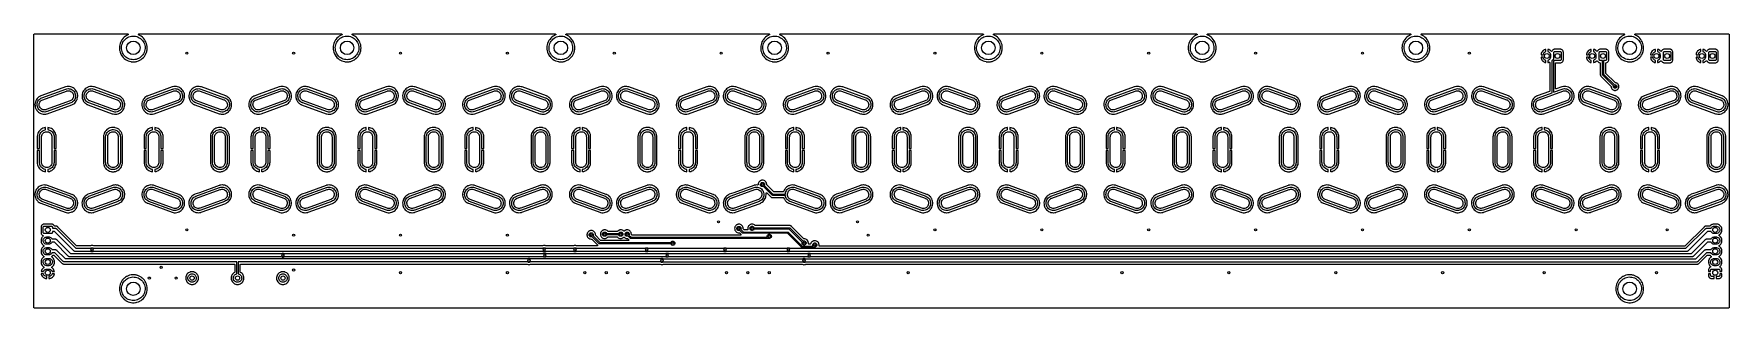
# Model space of a CAD drawing. Extents: x 14 to 417, y -165 to -100.
import ezdxf

# ---------------------------------------------------------------- set-up
doc = ezdxf.new("R2010")
doc.units = 0
doc.layers.add('BLACK', color=7, linetype='CONTINUOUS')

msp = doc.modelspace()

# ---------------------------------------------------------------- linework, layer by layer
at = {"layer": 'BLACK', "linetype": 'CONTINUOUS'}
for p, q in [((14.4785, -99.6945), (14.4985, -99.6264)), ((14.4785, -116.278), (14.4785, -99.6945)), ((14.4985, -99.6264), (14.5522, -99.5799)), ((14.5522, -99.5799), (14.6045, -99.5685)), ((14.6045, -99.5685), (36.7849, -99.5685)), ((35.7006, -100.585), (35.4678, -100.858)), ((35.9614, -100.339), (35.7006, -100.585)), ((36.2386, -100.13), (35.9614, -100.339)), ((36.2264, -100.789), (36.478, -100.588)), ((36.2445, -100.125), (36.2386, -100.13)), ((36.2472, -100.123), (36.2445, -100.125)), ((36.2445, -100.125), (36.2445, -100.125)), ((36.5547, -99.9391), (36.2472, -100.123)), ((36.478, -100.588), (36.7511, -100.416)), ((36.8375, -99.809), (36.5547, -99.9391)), ((36.7511, -100.416), (37.042, -100.278)), ((36.7849, -99.5685), (36.853, -99.5885)), ((36.8801, -99.777), (36.8375, -99.809)), ((36.853, -99.5885), (36.8995, -99.6422)), ((36.9096, -99.7124), (36.8801, -99.777)), ((36.8995, -99.6422), (36.9096, -99.7124)), ((37.042, -100.278), (37.347, -100.173)), ((37.347, -100.173), (37.662, -100.104)), ((37.662, -100.104), (37.9827, -100.072)), ((37.9827, -100.072), (38.3051, -100.078)), ((38.3051, -100.078), (38.6247, -100.12)), ((38.6247, -100.12), (38.9373, -100.198)), ((38.9373, -100.198), (39.2389, -100.312)), ((39.2389, -100.312), (39.5253, -100.46)), ((39.2903, -99.6937), (39.3107, -99.6257)), ((39.3098, -99.762), (39.2903, -99.6937)), ((39.3632, -99.8088), (39.3098, -99.762)), ((39.3107, -99.6257), (39.3646, -99.5796)), ((39.4865, -99.866), (39.3632, -99.8088)), ((39.3646, -99.5796), (39.4163, -99.5685)), ((39.4163, -99.5685), (87.5849, -99.5685)), ((39.6555, -99.9445), (39.4865, -99.866)), ((39.5253, -100.46), (39.7929, -100.64)), ((39.6584, -99.9462), (39.6555, -99.9445)), ((39.9595, -100.128), (39.6584, -99.9462)), ((39.6584, -99.9462), (39.6584, -99.9462)), ((39.7929, -100.64), (40.038, -100.849)), ((39.9624, -100.13), (39.9595, -100.128)), ((39.9595, -100.128), (39.9595, -100.128)), ((40.2475, -100.347), (39.9624, -100.13)), ((40.5074, -100.593), (40.2475, -100.347)), ((40.7392, -100.867), (40.5074, -100.593)), ((86.5006, -100.585), (86.2678, -100.858)), ((86.7614, -100.339), (86.5006, -100.585)), ((87.0386, -100.13), (86.7614, -100.339)), ((87.0264, -100.789), (87.278, -100.588)), ((87.0445, -100.125), (87.0386, -100.13)), ((87.0472, -100.123), (87.0445, -100.125)), ((87.0445, -100.125), (87.0445, -100.125)), ((87.3547, -99.9391), (87.0472, -100.123)), ((87.278, -100.588), (87.5511, -100.416)), ((87.6375, -99.809), (87.3547, -99.9391)), ((87.5511, -100.416), (87.842, -100.278)), ((87.5849, -99.5685), (87.653, -99.5885)), ((87.6801, -99.777), (87.6375, -99.809)), ((87.653, -99.5885), (87.6995, -99.6422)), ((87.7096, -99.7124), (87.6801, -99.777)), ((87.6995, -99.6422), (87.7096, -99.7124)), ((87.842, -100.278), (88.147, -100.173)), ((88.147, -100.173), (88.462, -100.104)), ((88.462, -100.104), (88.7827, -100.072)), ((88.7827, -100.072), (89.1051, -100.078)), ((89.1051, -100.078), (89.4247, -100.12)), ((89.4247, -100.12), (89.7373, -100.198)), ((89.7373, -100.198), (90.0389, -100.312)), ((90.0389, -100.312), (90.3253, -100.46)), ((90.0903, -99.6937), (90.1107, -99.6257)), ((90.1098, -99.762), (90.0903, -99.6937)), ((90.1632, -99.8088), (90.1098, -99.762)), ((90.1107, -99.6257), (90.1646, -99.5796)), ((90.2865, -99.866), (90.1632, -99.8088)), ((90.1646, -99.5796), (90.2163, -99.5685)), ((90.2163, -99.5685), (138.385, -99.5685)), ((90.4555, -99.9445), (90.2865, -99.866)), ((90.3253, -100.46), (90.5929, -100.64)), ((90.4584, -99.9462), (90.4555, -99.9445)), ((90.7595, -100.128), (90.4584, -99.9462)), ((90.4584, -99.9462), (90.4584, -99.9462)), ((90.5929, -100.64), (90.838, -100.849)), ((90.7624, -100.13), (90.7595, -100.128)), ((90.7595, -100.128), (90.7595, -100.128)), ((91.0475, -100.347), (90.7624, -100.13)), ((91.3074, -100.593), (91.0475, -100.347)), ((91.5392, -100.867), (91.3074, -100.593)), ((137.301, -100.585), (137.068, -100.858)), ((137.561, -100.339), (137.301, -100.585)), ((137.839, -100.13), (137.561, -100.339)), ((137.826, -100.789), (138.078, -100.588)), ((137.844, -100.125), (137.839, -100.13)), ((137.847, -100.123), (137.844, -100.125)), ((137.844, -100.125), (137.844, -100.125)), ((138.155, -99.9391), (137.847, -100.123)), ((138.078, -100.588), (138.351, -100.416)), ((138.438, -99.809), (138.155, -99.9391)), ((138.351, -100.416), (138.642, -100.278)), ((138.385, -99.5685), (138.453, -99.5885)), ((138.48, -99.777), (138.438, -99.809)), ((138.453, -99.5885), (138.5, -99.6422)), ((138.51, -99.7124), (138.48, -99.777)), ((138.5, -99.6422), (138.51, -99.7124)), ((138.642, -100.278), (138.947, -100.173)), ((138.947, -100.173), (139.262, -100.104)), ((139.262, -100.104), (139.583, -100.072)), ((139.583, -100.072), (139.905, -100.078)), ((139.905, -100.078), (140.225, -100.12)), ((140.225, -100.12), (140.537, -100.198)), ((140.537, -100.198), (140.839, -100.312)), ((140.839, -100.312), (141.125, -100.46)), ((140.89, -99.6937), (140.911, -99.6257)), ((140.91, -99.762), (140.89, -99.6937)), ((140.963, -99.8088), (140.91, -99.762)), ((140.911, -99.6257), (140.965, -99.5796)), ((141.086, -99.866), (140.963, -99.8088)), ((140.965, -99.5796), (141.016, -99.5685)), ((141.016, -99.5685), (189.185, -99.5685)), ((141.256, -99.9445), (141.086, -99.866)), ((141.125, -100.46), (141.393, -100.64)), ((141.258, -99.9462), (141.256, -99.9445)), ((141.559, -100.128), (141.258, -99.9462)), ((141.258, -99.9462), (141.258, -99.9462)), ((141.393, -100.64), (141.638, -100.849)), ((141.562, -100.13), (141.559, -100.128)), ((141.559, -100.128), (141.559, -100.128)), ((141.847, -100.347), (141.562, -100.13)), ((142.107, -100.593), (141.847, -100.347)), ((142.339, -100.867), (142.107, -100.593)), ((188.101, -100.585), (187.868, -100.858)), ((188.361, -100.339), (188.101, -100.585)), ((188.639, -100.13), (188.361, -100.339)), ((188.626, -100.789), (188.878, -100.588)), ((188.644, -100.125), (188.639, -100.13)), ((188.647, -100.123), (188.644, -100.125)), ((188.644, -100.125), (188.644, -100.125)), ((188.955, -99.9391), (188.647, -100.123)), ((188.878, -100.588), (189.151, -100.416)), ((189.238, -99.809), (188.955, -99.9391)), ((189.151, -100.416), (189.442, -100.278)), ((189.185, -99.5685), (189.253, -99.5885)), ((189.28, -99.777), (189.238, -99.809)), ((189.253, -99.5885), (189.3, -99.6422)), ((189.31, -99.7124), (189.28, -99.777)), ((189.3, -99.6422), (189.31, -99.7124)), ((189.442, -100.278), (189.747, -100.173)), ((189.747, -100.173), (190.062, -100.104)), ((190.062, -100.104), (190.383, -100.072)), ((190.383, -100.072), (190.705, -100.078)), ((190.705, -100.078), (191.025, -100.12)), ((191.025, -100.12), (191.337, -100.198)), ((191.337, -100.198), (191.639, -100.312)), ((191.639, -100.312), (191.925, -100.46)), ((191.69, -99.6937), (191.711, -99.6257)), ((191.71, -99.762), (191.69, -99.6937)), ((191.763, -99.8088), (191.71, -99.762)), ((191.711, -99.6257), (191.765, -99.5796)), ((191.886, -99.866), (191.763, -99.8088)), ((191.765, -99.5796), (191.816, -99.5685)), ((191.816, -99.5685), (239.985, -99.5685)), ((192.056, -99.9445), (191.886, -99.866)), ((191.925, -100.46), (192.193, -100.64)), ((192.058, -99.9462), (192.056, -99.9445)), ((192.359, -100.128), (192.058, -99.9462)), ((192.058, -99.9462), (192.058, -99.9462)), ((192.193, -100.64), (192.438, -100.849)), ((192.362, -100.13), (192.359, -100.128)), ((192.359, -100.128), (192.359, -100.128)), ((192.647, -100.347), (192.362, -100.13)), ((192.907, -100.593), (192.647, -100.347)), ((193.139, -100.867), (192.907, -100.593)), ((238.901, -100.585), (238.668, -100.858)), ((239.161, -100.339), (238.901, -100.585)), ((239.439, -100.13), (239.161, -100.339)), ((239.426, -100.789), (239.678, -100.588)), ((239.444, -100.125), (239.439, -100.13)), ((239.447, -100.123), (239.444, -100.125)), ((239.444, -100.125), (239.444, -100.125)), ((239.755, -99.9391), (239.447, -100.123)), ((239.678, -100.588), (239.951, -100.416)), ((240.038, -99.809), (239.755, -99.9391)), ((239.951, -100.416), (240.242, -100.278)), ((239.985, -99.5685), (240.053, -99.5885)), ((240.08, -99.777), (240.038, -99.809)), ((240.053, -99.5885), (240.1, -99.6422)), ((240.11, -99.7124), (240.08, -99.777)), ((240.1, -99.6422), (240.11, -99.7124)), ((240.242, -100.278), (240.547, -100.173)), ((240.547, -100.173), (240.862, -100.104)), ((240.862, -100.104), (241.183, -100.072)), ((241.183, -100.072), (241.505, -100.078)), ((241.505, -100.078), (241.825, -100.12)), ((241.825, -100.12), (242.137, -100.198)), ((242.137, -100.198), (242.439, -100.312)), ((242.439, -100.312), (242.725, -100.46)), ((242.49, -99.6937), (242.511, -99.6257)), ((242.51, -99.762), (242.49, -99.6937)), ((242.563, -99.8088), (242.51, -99.762)), ((242.511, -99.6257), (242.565, -99.5796)), ((242.686, -99.866), (242.563, -99.8088)), ((242.565, -99.5796), (242.616, -99.5685)), ((242.616, -99.5685), (290.785, -99.5685)), ((242.856, -99.9445), (242.686, -99.866)), ((242.725, -100.46), (242.993, -100.64)), ((242.858, -99.9462), (242.856, -99.9445)), ((243.159, -100.128), (242.858, -99.9462)), ((242.858, -99.9462), (242.858, -99.9462)), ((242.993, -100.64), (243.238, -100.849)), ((243.162, -100.13), (243.159, -100.128)), ((243.159, -100.128), (243.159, -100.128)), ((243.447, -100.347), (243.162, -100.13)), ((243.707, -100.593), (243.447, -100.347)), ((243.939, -100.867), (243.707, -100.593)), ((289.701, -100.585), (289.468, -100.858)), ((289.961, -100.339), (289.701, -100.585)), ((290.239, -100.13), (289.961, -100.339)), ((290.226, -100.789), (290.478, -100.588)), ((290.244, -100.125), (290.239, -100.13)), ((290.247, -100.123), (290.244, -100.125)), ((290.244, -100.125), (290.244, -100.125)), ((290.555, -99.9391), (290.247, -100.123)), ((290.478, -100.588), (290.751, -100.416)), ((290.838, -99.809), (290.555, -99.9391)), ((290.751, -100.416), (291.042, -100.278)), ((290.785, -99.5685), (290.853, -99.5885)), ((290.88, -99.777), (290.838, -99.809)), ((290.853, -99.5885), (290.9, -99.6422)), ((290.91, -99.7124), (290.88, -99.777)), ((290.9, -99.6422), (290.91, -99.7124)), ((291.042, -100.278), (291.347, -100.173)), ((291.347, -100.173), (291.662, -100.104)), ((291.662, -100.104), (291.983, -100.072)), ((291.983, -100.072), (292.305, -100.078)), ((292.305, -100.078), (292.625, -100.12)), ((292.625, -100.12), (292.937, -100.198)), ((292.937, -100.198), (293.239, -100.312)), ((293.239, -100.312), (293.525, -100.46)), ((293.29, -99.6937), (293.311, -99.6257)), ((293.31, -99.762), (293.29, -99.6937)), ((293.363, -99.8088), (293.31, -99.762)), ((293.311, -99.6257), (293.365, -99.5796)), ((293.486, -99.866), (293.363, -99.8088)), ((293.365, -99.5796), (293.416, -99.5685)), ((293.416, -99.5685), (341.585, -99.5685)), ((293.656, -99.9445), (293.486, -99.866)), ((293.525, -100.46), (293.793, -100.64)), ((293.658, -99.9462), (293.656, -99.9445)), ((293.959, -100.128), (293.658, -99.9462)), ((293.658, -99.9462), (293.658, -99.9462)), ((293.793, -100.64), (294.038, -100.849)), ((293.962, -100.13), (293.959, -100.128)), ((293.959, -100.128), (293.959, -100.128)), ((294.247, -100.347), (293.962, -100.13)), ((294.507, -100.593), (294.247, -100.347)), ((294.739, -100.867), (294.507, -100.593)), ((340.501, -100.585), (340.268, -100.858)), ((340.761, -100.339), (340.501, -100.585)), ((341.039, -100.13), (340.761, -100.339)), ((341.026, -100.789), (341.278, -100.588)), ((341.044, -100.125), (341.039, -100.13)), ((341.047, -100.123), (341.044, -100.125)), ((341.044, -100.125), (341.044, -100.125)), ((341.355, -99.9391), (341.047, -100.123)), ((341.278, -100.588), (341.551, -100.416)), ((341.638, -99.809), (341.355, -99.9391)), ((341.551, -100.416), (341.842, -100.278)), ((341.585, -99.5685), (341.653, -99.5885)), ((341.68, -99.777), (341.638, -99.809)), ((341.653, -99.5885), (341.7, -99.6422)), ((341.71, -99.7124), (341.68, -99.777)), ((341.7, -99.6422), (341.71, -99.7124)), ((341.842, -100.278), (342.147, -100.173)), ((342.147, -100.173), (342.462, -100.104)), ((342.462, -100.104), (342.783, -100.072)), ((342.783, -100.072), (343.105, -100.078)), ((343.105, -100.078), (343.425, -100.12)), ((343.425, -100.12), (343.737, -100.198)), ((343.737, -100.198), (344.039, -100.312)), ((344.039, -100.312), (344.325, -100.46)), ((344.09, -99.6937), (344.111, -99.6257)), ((344.11, -99.762), (344.09, -99.6937)), ((344.163, -99.8088), (344.11, -99.762)), ((344.111, -99.6257), (344.165, -99.5796)), ((344.286, -99.866), (344.163, -99.8088)), ((344.165, -99.5796), (344.216, -99.5685)), ((344.216, -99.5685), (392.385, -99.5685)), ((344.456, -99.9445), (344.286, -99.866)), ((344.325, -100.46), (344.593, -100.64)), ((344.458, -99.9462), (344.456, -99.9445)), ((344.759, -100.128), (344.458, -99.9462)), ((344.458, -99.9462), (344.458, -99.9462)), ((344.593, -100.64), (344.838, -100.849)), ((344.762, -100.13), (344.759, -100.128)), ((344.759, -100.128), (344.759, -100.128)), ((345.047, -100.347), (344.762, -100.13)), ((345.307, -100.593), (345.047, -100.347)), ((345.539, -100.867), (345.307, -100.593)), ((391.301, -100.585), (391.068, -100.858)), ((391.561, -100.339), (391.301, -100.585)), ((391.839, -100.13), (391.561, -100.339)), ((391.826, -100.789), (392.078, -100.588)), ((391.844, -100.125), (391.839, -100.13)), ((391.847, -100.123), (391.844, -100.125)), ((391.844, -100.125), (391.844, -100.125)), ((392.155, -99.9391), (391.847, -100.123)), ((392.078, -100.588), (392.351, -100.416)), ((392.438, -99.809), (392.155, -99.9391)), ((392.351, -100.416), (392.642, -100.278)), ((392.385, -99.5685), (392.453, -99.5885)), ((392.48, -99.777), (392.438, -99.809)), ((392.453, -99.5885), (392.5, -99.6422)), ((392.51, -99.7124), (392.48, -99.777)), ((392.5, -99.6422), (392.51, -99.7124)), ((392.642, -100.278), (392.947, -100.173)), ((392.947, -100.173), (393.262, -100.104)), ((393.262, -100.104), (393.583, -100.072)), ((393.583, -100.072), (393.905, -100.078)), ((393.905, -100.078), (394.225, -100.12)), ((394.225, -100.12), (394.537, -100.198)), ((394.537, -100.198), (394.839, -100.312)), ((394.839, -100.312), (395.125, -100.46)), ((394.89, -99.6937), (394.911, -99.6257)), ((394.91, -99.762), (394.89, -99.6937)), ((394.963, -99.8088), (394.91, -99.762)), ((394.911, -99.6257), (394.965, -99.5796)), ((395.086, -99.866), (394.963, -99.8088)), ((394.965, -99.5796), (395.016, -99.5685)), ((395.016, -99.5685), (417.195, -99.5685)), ((395.256, -99.9445), (395.086, -99.866)), ((395.125, -100.46), (395.393, -100.64)), ((395.258, -99.9462), (395.256, -99.9445)), ((395.559, -100.128), (395.258, -99.9462)), ((395.258, -99.9462), (395.258, -99.9462)), ((395.393, -100.64), (395.638, -100.849)), ((395.562, -100.13), (395.559, -100.128)), ((395.559, -100.128), (395.559, -100.128)), ((395.847, -100.347), (395.562, -100.13)), ((396.107, -100.593), (395.847, -100.347)), ((396.339, -100.867), (396.107, -100.593)), ((417.195, -99.5685), (417.264, -99.5885)), ((417.264, -99.5885), (417.31, -99.6422)), ((417.31, -99.6422), (417.321, -99.6945)), ((417.321, -99.6945), (417.321, -137.712)), ((34.8073, -102.501), (34.7867, -102.858)), ((34.7867, -102.858), (34.8048, -103.216)), ((34.8048, -103.216), (34.8053, -103.22)), ((34.8053, -103.22), (34.8053, -103.22)), ((34.8053, -103.22), (34.8422, -103.45)), ((34.8664, -102.147), (34.8073, -102.501)), ((34.8422, -103.45), (34.8615, -103.57)), ((34.8615, -103.57), (34.956, -103.916)), ((34.9603, -101.813), (34.8664, -102.147)), ((34.956, -103.916), (35.0874, -104.249)), ((34.9625, -101.805), (34.9603, -101.813)), ((34.9634, -101.802), (34.9625, -101.805)), ((34.9625, -101.805), (34.9625, -101.805)), ((35.0971, -101.47), (34.9634, -101.802)), ((35.0874, -104.249), (35.1182, -104.308)), ((35.2659, -101.154), (35.0971, -101.47)), ((35.1182, -104.308), (35.2396, -104.539)), ((35.2396, -104.539), (35.254, -104.567)), ((35.254, -104.567), (35.2559, -104.569)), ((35.2559, -104.569), (35.2559, -104.569)), ((35.2559, -104.569), (35.4396, -104.843)), ((35.3726, -100.997), (35.2659, -101.154)), ((35.3014, -102.782), (35.33, -102.461)), ((35.3098, -103.104), (35.3014, -102.782)), ((35.3552, -103.423), (35.3098, -103.104)), ((35.33, -102.461), (35.3954, -102.145)), ((35.437, -103.735), (35.3552, -103.423)), ((35.4659, -100.86), (35.3726, -100.997)), ((35.3954, -102.145), (35.4966, -101.839)), ((35.5541, -104.036), (35.437, -103.735)), ((35.4678, -100.858), (35.4659, -100.86)), ((35.4659, -100.86), (35.4659, -100.86)), ((35.4966, -101.839), (35.6323, -101.547)), ((35.705, -104.32), (35.5541, -104.036)), ((35.6323, -101.547), (35.8008, -101.272)), ((35.8876, -104.586), (35.705, -104.32)), ((35.8008, -101.272), (35.9997, -101.018)), ((36.0995, -104.829), (35.8876, -104.586)), ((35.9997, -101.018), (36.2264, -100.789)), ((40.038, -100.849), (40.2574, -101.085)), ((40.3479, -104.539), (40.1411, -104.787)), ((40.2574, -101.085), (40.4483, -101.345)), ((40.5249, -104.27), (40.3479, -104.539)), ((40.4483, -101.345), (40.608, -101.625)), ((40.6697, -103.982), (40.5249, -104.27)), ((40.608, -101.625), (40.7345, -101.922)), ((40.7805, -103.679), (40.6697, -103.982)), ((40.7251, -104.892), (40.8317, -104.737)), ((40.7345, -101.922), (40.826, -102.231)), ((40.9401, -101.163), (40.7392, -100.867)), ((40.8557, -103.366), (40.7805, -103.679)), ((40.826, -102.231), (40.8814, -102.548)), ((40.8317, -104.737), (40.9262, -104.599)), ((40.8945, -103.046), (40.8557, -103.366)), ((40.8814, -102.548), (40.9, -102.87)), ((40.9, -102.87), (40.8945, -103.046)), ((40.9262, -104.599), (40.9281, -104.596)), ((40.9262, -104.599), (40.9262, -104.599)), ((40.9281, -104.596), (40.9297, -104.593)), ((40.9297, -104.593), (41.0964, -104.284)), ((40.9297, -104.593), (40.9297, -104.593)), ((40.9417, -101.167), (40.9401, -101.163)), ((41.0778, -101.423), (40.9417, -101.167)), ((40.9417, -101.167), (40.9417, -101.167)), ((41.1078, -101.48), (41.0778, -101.423)), ((41.0964, -104.284), (41.098, -104.281)), ((41.098, -104.281), (41.1868, -104.062)), ((41.1091, -101.483), (41.1078, -101.48)), ((41.2372, -101.805), (41.1091, -101.483)), ((41.1868, -104.062), (41.2316, -103.952)), ((41.2316, -103.952), (41.2328, -103.949)), ((41.2316, -103.952), (41.2316, -103.952)), ((41.2328, -103.949), (41.2431, -103.913)), ((41.2403, -101.813), (41.2372, -101.805)), ((41.3361, -102.159), (41.2403, -101.813)), ((41.2431, -103.913), (41.2788, -103.787)), ((41.2788, -103.787), (41.331, -103.604)), ((41.331, -103.604), (41.3733, -103.357)), ((41.394, -102.512), (41.3361, -102.159)), ((41.3733, -103.357), (41.3908, -103.254)), ((41.3908, -103.254), (41.3914, -103.251)), ((41.3908, -103.254), (41.3908, -103.254)), ((41.3914, -103.251), (41.3916, -103.247)), ((41.3916, -103.247), (41.4132, -102.895)), ((41.4134, -102.87), (41.394, -102.512)), ((41.4132, -102.895), (41.4133, -102.893)), ((41.4133, -102.893), (41.4134, -102.87)), ((85.6073, -102.501), (85.5867, -102.858)), ((85.5867, -102.858), (85.6048, -103.216)), ((85.6048, -103.216), (85.6053, -103.22)), ((85.6053, -103.22), (85.6053, -103.22)), ((85.6053, -103.22), (85.6422, -103.45)), ((85.6664, -102.147), (85.6073, -102.501)), ((85.6422, -103.45), (85.6615, -103.57)), ((85.6615, -103.57), (85.756, -103.916)), ((85.7603, -101.813), (85.6664, -102.147)), ((85.756, -103.916), (85.8874, -104.249)), ((85.7625, -101.805), (85.7603, -101.813)), ((85.7634, -101.802), (85.7625, -101.805)), ((85.7625, -101.805), (85.7625, -101.805)), ((85.8971, -101.47), (85.7634, -101.802)), ((85.8874, -104.249), (85.9182, -104.308)), ((86.0659, -101.154), (85.8971, -101.47)), ((85.9182, -104.308), (86.0396, -104.539)), ((86.0396, -104.539), (86.054, -104.567)), ((86.054, -104.567), (86.0559, -104.569)), ((86.0559, -104.569), (86.0559, -104.569)), ((86.0559, -104.569), (86.2396, -104.843)), ((86.1726, -100.997), (86.0659, -101.154)), ((86.1014, -102.782), (86.13, -102.461)), ((86.1098, -103.104), (86.1014, -102.782)), ((86.1552, -103.423), (86.1098, -103.104)), ((86.13, -102.461), (86.1954, -102.145)), ((86.237, -103.735), (86.1552, -103.423)), ((86.2659, -100.86), (86.1726, -100.997)), ((86.1954, -102.145), (86.2966, -101.839)), ((86.3541, -104.036), (86.237, -103.735)), ((86.2678, -100.858), (86.2659, -100.86)), ((86.2659, -100.86), (86.2659, -100.86)), ((86.2966, -101.839), (86.4323, -101.547)), ((86.505, -104.32), (86.3541, -104.036)), ((86.4323, -101.547), (86.6008, -101.272)), ((86.6876, -104.586), (86.505, -104.32)), ((86.6008, -101.272), (86.7997, -101.018)), ((86.8995, -104.829), (86.6876, -104.586)), ((86.7997, -101.018), (87.0264, -100.789)), ((90.838, -100.849), (91.0574, -101.085)), ((91.1479, -104.539), (90.9411, -104.787)), ((91.0574, -101.085), (91.2483, -101.345)), ((91.3249, -104.27), (91.1479, -104.539)), ((91.2483, -101.345), (91.408, -101.625)), ((91.4697, -103.982), (91.3249, -104.27)), ((91.408, -101.625), (91.5345, -101.922)), ((91.5805, -103.679), (91.4697, -103.982)), ((91.5251, -104.892), (91.6317, -104.737)), ((91.5345, -101.922), (91.626, -102.231)), ((91.7401, -101.163), (91.5392, -100.867)), ((91.6557, -103.366), (91.5805, -103.679)), ((91.626, -102.231), (91.6814, -102.548)), ((91.6317, -104.737), (91.7262, -104.599)), ((91.6945, -103.046), (91.6557, -103.366)), ((91.6814, -102.548), (91.7, -102.87)), ((91.7, -102.87), (91.6945, -103.046)), ((91.7262, -104.599), (91.7281, -104.596)), ((91.7262, -104.599), (91.7262, -104.599)), ((91.7281, -104.596), (91.7297, -104.593)), ((91.7297, -104.593), (91.8964, -104.284)), ((91.7297, -104.593), (91.7297, -104.593)), ((91.7417, -101.167), (91.7401, -101.163)), ((91.8778, -101.423), (91.7417, -101.167)), ((91.7417, -101.167), (91.7417, -101.167)), ((91.9078, -101.48), (91.8778, -101.423)), ((91.8964, -104.284), (91.898, -104.281)), ((91.898, -104.281), (91.9868, -104.062)), ((91.9091, -101.483), (91.9078, -101.48)), ((92.0372, -101.805), (91.9091, -101.483)), ((91.9868, -104.062), (92.0316, -103.952)), ((92.0316, -103.952), (92.0328, -103.949)), ((92.0316, -103.952), (92.0316, -103.952)), ((92.0328, -103.949), (92.0431, -103.913)), ((92.0403, -101.813), (92.0372, -101.805)), ((92.1361, -102.159), (92.0403, -101.813)), ((92.0431, -103.913), (92.0788, -103.787)), ((92.0788, -103.787), (92.131, -103.604)), ((92.131, -103.604), (92.1733, -103.357)), ((92.194, -102.512), (92.1361, -102.159)), ((92.1733, -103.357), (92.1908, -103.254)), ((92.1908, -103.254), (92.1914, -103.251)), ((92.1908, -103.254), (92.1908, -103.254)), ((92.1914, -103.251), (92.1916, -103.247)), ((92.1916, -103.247), (92.2132, -102.895)), ((92.2134, -102.87), (92.194, -102.512)), ((92.2132, -102.895), (92.2133, -102.893)), ((92.2133, -102.893), (92.2134, -102.87)), ((136.407, -102.501), (136.387, -102.858)), ((136.387, -102.858), (136.405, -103.216)), ((136.405, -103.216), (136.405, -103.22)), ((136.405, -103.22), (136.405, -103.22)), ((136.405, -103.22), (136.442, -103.45)), ((136.466, -102.147), (136.407, -102.501)), ((136.442, -103.45), (136.461, -103.57)), ((136.461, -103.57), (136.556, -103.916)), ((136.56, -101.813), (136.466, -102.147)), ((136.556, -103.916), (136.687, -104.249)), ((136.562, -101.805), (136.56, -101.813)), ((136.563, -101.802), (136.562, -101.805)), ((136.562, -101.805), (136.562, -101.805)), ((136.697, -101.47), (136.563, -101.802)), ((136.687, -104.249), (136.718, -104.308)), ((136.866, -101.154), (136.697, -101.47)), ((136.718, -104.308), (136.84, -104.539)), ((136.84, -104.539), (136.854, -104.567)), ((136.854, -104.567), (136.856, -104.569)), ((136.856, -104.569), (136.856, -104.569)), ((136.856, -104.569), (137.04, -104.843)), ((136.973, -100.997), (136.866, -101.154)), ((136.901, -102.782), (136.93, -102.461)), ((136.91, -103.104), (136.901, -102.782)), ((136.955, -103.423), (136.91, -103.104)), ((136.93, -102.461), (136.995, -102.145)), ((137.037, -103.735), (136.955, -103.423)), ((137.066, -100.86), (136.973, -100.997)), ((136.995, -102.145), (137.097, -101.839)), ((137.154, -104.036), (137.037, -103.735)), ((137.068, -100.858), (137.066, -100.86)), ((137.066, -100.86), (137.066, -100.86)), ((137.097, -101.839), (137.232, -101.547)), ((137.305, -104.32), (137.154, -104.036)), ((137.232, -101.547), (137.401, -101.272)), ((137.488, -104.586), (137.305, -104.32)), ((137.401, -101.272), (137.6, -101.018)), ((137.699, -104.829), (137.488, -104.586)), ((137.6, -101.018), (137.826, -100.789)), ((141.638, -100.849), (141.857, -101.085)), ((141.948, -104.539), (141.741, -104.787)), ((141.857, -101.085), (142.048, -101.345)), ((142.125, -104.27), (141.948, -104.539)), ((142.048, -101.345), (142.208, -101.625)), ((142.27, -103.982), (142.125, -104.27)), ((142.208, -101.625), (142.334, -101.922)), ((142.38, -103.679), (142.27, -103.982)), ((142.325, -104.892), (142.432, -104.737)), ((142.334, -101.922), (142.426, -102.231)), ((142.54, -101.163), (142.339, -100.867)), ((142.456, -103.366), (142.38, -103.679)), ((142.426, -102.231), (142.481, -102.548)), ((142.432, -104.737), (142.526, -104.599)), ((142.494, -103.046), (142.456, -103.366)), ((142.481, -102.548), (142.5, -102.87)), ((142.5, -102.87), (142.494, -103.046)), ((142.526, -104.599), (142.528, -104.596)), ((142.526, -104.599), (142.526, -104.599)), ((142.528, -104.596), (142.53, -104.593)), ((142.53, -104.593), (142.696, -104.284)), ((142.53, -104.593), (142.53, -104.593)), ((142.542, -101.167), (142.54, -101.163)), ((142.678, -101.423), (142.542, -101.167)), ((142.542, -101.167), (142.542, -101.167)), ((142.708, -101.48), (142.678, -101.423)), ((142.696, -104.284), (142.698, -104.281)), ((142.698, -104.281), (142.787, -104.062)), ((142.709, -101.483), (142.708, -101.48)), ((142.837, -101.805), (142.709, -101.483)), ((142.787, -104.062), (142.832, -103.952)), ((142.832, -103.952), (142.833, -103.949)), ((142.832, -103.952), (142.832, -103.952)), ((142.833, -103.949), (142.843, -103.913)), ((142.84, -101.813), (142.837, -101.805)), ((142.936, -102.159), (142.84, -101.813)), ((142.843, -103.913), (142.879, -103.787)), ((142.879, -103.787), (142.931, -103.604)), ((142.931, -103.604), (142.973, -103.357)), ((142.994, -102.512), (142.936, -102.159)), ((142.973, -103.357), (142.991, -103.254)), ((142.991, -103.251), (142.992, -103.247)), ((142.991, -103.254), (142.991, -103.251)), ((142.991, -103.254), (142.991, -103.254)), ((142.992, -103.247), (143.013, -102.895)), ((143.013, -102.87), (142.994, -102.512)), ((143.013, -102.893), (143.013, -102.87)), ((143.013, -102.895), (143.013, -102.893)), ((187.207, -102.501), (187.187, -102.858)), ((187.187, -102.858), (187.205, -103.216)), ((187.205, -103.216), (187.205, -103.22)), ((187.205, -103.22), (187.205, -103.22)), ((187.205, -103.22), (187.242, -103.45)), ((187.266, -102.147), (187.207, -102.501)), ((187.242, -103.45), (187.261, -103.57)), ((187.261, -103.57), (187.356, -103.916)), ((187.36, -101.813), (187.266, -102.147)), ((187.356, -103.916), (187.487, -104.249)), ((187.362, -101.805), (187.36, -101.813)), ((187.363, -101.802), (187.362, -101.805)), ((187.362, -101.805), (187.362, -101.805)), ((187.497, -101.47), (187.363, -101.802)), ((187.487, -104.249), (187.518, -104.308)), ((187.666, -101.154), (187.497, -101.47)), ((187.518, -104.308), (187.64, -104.539)), ((187.64, -104.539), (187.654, -104.567)), ((187.654, -104.567), (187.656, -104.569)), ((187.656, -104.569), (187.656, -104.569)), ((187.656, -104.569), (187.84, -104.843)), ((187.773, -100.997), (187.666, -101.154)), ((187.701, -102.782), (187.73, -102.461)), ((187.71, -103.104), (187.701, -102.782)), ((187.755, -103.423), (187.71, -103.104)), ((187.73, -102.461), (187.795, -102.145)), ((187.837, -103.735), (187.755, -103.423)), ((187.866, -100.86), (187.773, -100.997)), ((187.795, -102.145), (187.897, -101.839)), ((187.954, -104.036), (187.837, -103.735)), ((187.868, -100.858), (187.866, -100.86)), ((187.866, -100.86), (187.866, -100.86)), ((187.897, -101.839), (188.032, -101.547)), ((188.105, -104.32), (187.954, -104.036)), ((188.032, -101.547), (188.201, -101.272)), ((188.288, -104.586), (188.105, -104.32)), ((188.201, -101.272), (188.4, -101.018)), ((188.499, -104.829), (188.288, -104.586)), ((188.4, -101.018), (188.626, -100.789)), ((192.438, -100.849), (192.657, -101.085)), ((192.748, -104.539), (192.541, -104.787)), ((192.657, -101.085), (192.848, -101.345)), ((192.925, -104.27), (192.748, -104.539)), ((192.848, -101.345), (193.008, -101.625)), ((193.07, -103.982), (192.925, -104.27)), ((193.008, -101.625), (193.134, -101.922)), ((193.18, -103.679), (193.07, -103.982)), ((193.125, -104.892), (193.232, -104.737)), ((193.134, -101.922), (193.226, -102.231)), ((193.34, -101.163), (193.139, -100.867)), ((193.256, -103.366), (193.18, -103.679)), ((193.226, -102.231), (193.281, -102.548)), ((193.232, -104.737), (193.326, -104.599)), ((193.294, -103.046), (193.256, -103.366)), ((193.281, -102.548), (193.3, -102.87)), ((193.3, -102.87), (193.294, -103.046)), ((193.326, -104.599), (193.328, -104.596)), ((193.326, -104.599), (193.326, -104.599)), ((193.328, -104.596), (193.33, -104.593)), ((193.33, -104.593), (193.496, -104.284)), ((193.33, -104.593), (193.33, -104.593)), ((193.342, -101.167), (193.34, -101.163)), ((193.478, -101.423), (193.342, -101.167)), ((193.342, -101.167), (193.342, -101.167)), ((193.508, -101.48), (193.478, -101.423)), ((193.496, -104.284), (193.498, -104.281)), ((193.498, -104.281), (193.587, -104.062)), ((193.509, -101.483), (193.508, -101.48)), ((193.637, -101.805), (193.509, -101.483)), ((193.587, -104.062), (193.632, -103.952)), ((193.632, -103.952), (193.633, -103.949)), ((193.632, -103.952), (193.632, -103.952)), ((193.633, -103.949), (193.643, -103.913)), ((193.64, -101.813), (193.637, -101.805)), ((193.736, -102.159), (193.64, -101.813)), ((193.643, -103.913), (193.679, -103.787)), ((193.679, -103.787), (193.731, -103.604)), ((193.731, -103.604), (193.773, -103.357)), ((193.794, -102.512), (193.736, -102.159)), ((193.773, -103.357), (193.791, -103.254)), ((193.791, -103.251), (193.792, -103.247)), ((193.791, -103.254), (193.791, -103.251)), ((193.791, -103.254), (193.791, -103.254)), ((193.792, -103.247), (193.813, -102.895)), ((193.813, -102.87), (193.794, -102.512)), ((193.813, -102.893), (193.813, -102.87)), ((193.813, -102.895), (193.813, -102.893)), ((238.007, -102.501), (237.987, -102.858)), ((237.987, -102.858), (238.005, -103.216)), ((238.005, -103.216), (238.005, -103.22)), ((238.005, -103.22), (238.005, -103.22)), ((238.005, -103.22), (238.042, -103.45)), ((238.066, -102.147), (238.007, -102.501)), ((238.042, -103.45), (238.061, -103.57)), ((238.061, -103.57), (238.156, -103.916)), ((238.16, -101.813), (238.066, -102.147)), ((238.156, -103.916), (238.287, -104.249)), ((238.162, -101.805), (238.16, -101.813)), ((238.163, -101.802), (238.162, -101.805)), ((238.162, -101.805), (238.162, -101.805)), ((238.297, -101.47), (238.163, -101.802)), ((238.287, -104.249), (238.318, -104.308)), ((238.466, -101.154), (238.297, -101.47)), ((238.318, -104.308), (238.44, -104.539)), ((238.44, -104.539), (238.454, -104.567)), ((238.454, -104.567), (238.456, -104.569)), ((238.456, -104.569), (238.456, -104.569)), ((238.456, -104.569), (238.64, -104.843)), ((238.573, -100.997), (238.466, -101.154)), ((238.501, -102.782), (238.53, -102.461)), ((238.51, -103.104), (238.501, -102.782)), ((238.555, -103.423), (238.51, -103.104)), ((238.53, -102.461), (238.595, -102.145)), ((238.637, -103.735), (238.555, -103.423)), ((238.666, -100.86), (238.573, -100.997)), ((238.595, -102.145), (238.697, -101.839)), ((238.754, -104.036), (238.637, -103.735)), ((238.668, -100.858), (238.666, -100.86)), ((238.666, -100.86), (238.666, -100.86)), ((238.697, -101.839), (238.832, -101.547)), ((238.905, -104.32), (238.754, -104.036)), ((238.832, -101.547), (239.001, -101.272)), ((239.088, -104.586), (238.905, -104.32)), ((239.001, -101.272), (239.2, -101.018)), ((239.299, -104.829), (239.088, -104.586)), ((239.2, -101.018), (239.426, -100.789)), ((243.238, -100.849), (243.457, -101.085)), ((243.548, -104.539), (243.341, -104.787)), ((243.457, -101.085), (243.648, -101.345)), ((243.725, -104.27), (243.548, -104.539)), ((243.648, -101.345), (243.808, -101.625)), ((243.87, -103.982), (243.725, -104.27)), ((243.808, -101.625), (243.934, -101.922)), ((243.98, -103.679), (243.87, -103.982)), ((243.925, -104.892), (244.032, -104.737)), ((243.934, -101.922), (244.026, -102.231)), ((244.14, -101.163), (243.939, -100.867)), ((244.056, -103.366), (243.98, -103.679)), ((244.026, -102.231), (244.081, -102.548)), ((244.032, -104.737), (244.126, -104.599)), ((244.094, -103.046), (244.056, -103.366)), ((244.081, -102.548), (244.1, -102.87)), ((244.1, -102.87), (244.094, -103.046)), ((244.126, -104.599), (244.128, -104.596)), ((244.126, -104.599), (244.126, -104.599)), ((244.128, -104.596), (244.13, -104.593)), ((244.13, -104.593), (244.296, -104.284)), ((244.13, -104.593), (244.13, -104.593)), ((244.142, -101.167), (244.14, -101.163)), ((244.278, -101.423), (244.142, -101.167)), ((244.142, -101.167), (244.142, -101.167)), ((244.308, -101.48), (244.278, -101.423)), ((244.296, -104.284), (244.298, -104.281)), ((244.298, -104.281), (244.387, -104.062)), ((244.309, -101.483), (244.308, -101.48)), ((244.437, -101.805), (244.309, -101.483)), ((244.387, -104.062), (244.432, -103.952)), ((244.432, -103.952), (244.433, -103.949)), ((244.432, -103.952), (244.432, -103.952)), ((244.433, -103.949), (244.443, -103.913)), ((244.44, -101.813), (244.437, -101.805)), ((244.536, -102.159), (244.44, -101.813)), ((244.443, -103.913), (244.479, -103.787)), ((244.479, -103.787), (244.531, -103.604)), ((244.531, -103.604), (244.573, -103.357)), ((244.594, -102.512), (244.536, -102.159)), ((244.573, -103.357), (244.591, -103.254)), ((244.591, -103.251), (244.592, -103.247)), ((244.591, -103.254), (244.591, -103.251)), ((244.591, -103.254), (244.591, -103.254)), ((244.592, -103.247), (244.613, -102.895)), ((244.613, -102.87), (244.594, -102.512)), ((244.613, -102.893), (244.613, -102.87)), ((244.613, -102.895), (244.613, -102.893)), ((288.807, -102.501), (288.787, -102.858)), ((288.787, -102.858), (288.805, -103.216)), ((288.805, -103.216), (288.805, -103.22)), ((288.805, -103.22), (288.805, -103.22)), ((288.805, -103.22), (288.842, -103.45)), ((288.866, -102.147), (288.807, -102.501)), ((288.842, -103.45), (288.861, -103.57)), ((288.861, -103.57), (288.956, -103.916)), ((288.96, -101.813), (288.866, -102.147)), ((288.956, -103.916), (289.087, -104.249)), ((288.962, -101.805), (288.96, -101.813)), ((288.963, -101.802), (288.962, -101.805)), ((288.962, -101.805), (288.962, -101.805)), ((289.097, -101.47), (288.963, -101.802)), ((289.087, -104.249), (289.118, -104.308)), ((289.266, -101.154), (289.097, -101.47)), ((289.118, -104.308), (289.24, -104.539)), ((289.24, -104.539), (289.254, -104.567)), ((289.254, -104.567), (289.256, -104.569)), ((289.256, -104.569), (289.256, -104.569)), ((289.256, -104.569), (289.44, -104.843)), ((289.373, -100.997), (289.266, -101.154)), ((289.301, -102.782), (289.33, -102.461)), ((289.31, -103.104), (289.301, -102.782)), ((289.355, -103.423), (289.31, -103.104)), ((289.33, -102.461), (289.395, -102.145)), ((289.437, -103.735), (289.355, -103.423)), ((289.466, -100.86), (289.373, -100.997)), ((289.395, -102.145), (289.497, -101.839)), ((289.554, -104.036), (289.437, -103.735)), ((289.468, -100.858), (289.466, -100.86)), ((289.466, -100.86), (289.466, -100.86)), ((289.497, -101.839), (289.632, -101.547)), ((289.705, -104.32), (289.554, -104.036)), ((289.632, -101.547), (289.801, -101.272)), ((289.888, -104.586), (289.705, -104.32)), ((289.801, -101.272), (290, -101.018)), ((290.099, -104.829), (289.888, -104.586)), ((290, -101.018), (290.226, -100.789)), ((294.038, -100.849), (294.257, -101.085)), ((294.348, -104.539), (294.141, -104.787)), ((294.257, -101.085), (294.448, -101.345)), ((294.525, -104.27), (294.348, -104.539)), ((294.448, -101.345), (294.608, -101.625)), ((294.67, -103.982), (294.525, -104.27)), ((294.608, -101.625), (294.734, -101.922)), ((294.78, -103.679), (294.67, -103.982)), ((294.725, -104.892), (294.832, -104.737)), ((294.734, -101.922), (294.826, -102.231)), ((294.94, -101.163), (294.739, -100.867)), ((294.856, -103.366), (294.78, -103.679)), ((294.826, -102.231), (294.881, -102.548)), ((294.832, -104.737), (294.926, -104.599)), ((294.894, -103.046), (294.856, -103.366)), ((294.881, -102.548), (294.9, -102.87)), ((294.9, -102.87), (294.894, -103.046)), ((294.926, -104.599), (294.928, -104.596)), ((294.926, -104.599), (294.926, -104.599)), ((294.928, -104.596), (294.93, -104.593)), ((294.93, -104.593), (295.096, -104.284)), ((294.93, -104.593), (294.93, -104.593)), ((294.942, -101.167), (294.94, -101.163)), ((295.078, -101.423), (294.942, -101.167)), ((294.942, -101.167), (294.942, -101.167)), ((295.108, -101.48), (295.078, -101.423)), ((295.096, -104.284), (295.098, -104.281)), ((295.098, -104.281), (295.187, -104.062)), ((295.109, -101.483), (295.108, -101.48)), ((295.237, -101.805), (295.109, -101.483)), ((295.187, -104.062), (295.232, -103.952)), ((295.232, -103.952), (295.233, -103.949)), ((295.232, -103.952), (295.232, -103.952)), ((295.233, -103.949), (295.243, -103.913)), ((295.24, -101.813), (295.237, -101.805)), ((295.336, -102.159), (295.24, -101.813)), ((295.243, -103.913), (295.279, -103.787)), ((295.279, -103.787), (295.331, -103.604)), ((295.331, -103.604), (295.373, -103.357)), ((295.394, -102.512), (295.336, -102.159)), ((295.373, -103.357), (295.391, -103.254)), ((295.391, -103.251), (295.392, -103.247)), ((295.391, -103.254), (295.391, -103.251)), ((295.391, -103.254), (295.391, -103.254)), ((295.392, -103.247), (295.413, -102.895)), ((295.413, -102.87), (295.394, -102.512)), ((295.413, -102.893), (295.413, -102.87)), ((295.413, -102.895), (295.413, -102.893)), ((339.607, -102.501), (339.587, -102.858)), ((339.587, -102.858), (339.605, -103.216)), ((339.605, -103.216), (339.605, -103.22)), ((339.605, -103.22), (339.605, -103.22)), ((339.605, -103.22), (339.642, -103.45)), ((339.666, -102.147), (339.607, -102.501)), ((339.642, -103.45), (339.661, -103.57)), ((339.661, -103.57), (339.756, -103.916)), ((339.76, -101.813), (339.666, -102.147)), ((339.756, -103.916), (339.887, -104.249)), ((339.762, -101.805), (339.76, -101.813)), ((339.763, -101.802), (339.762, -101.805)), ((339.762, -101.805), (339.762, -101.805)), ((339.897, -101.47), (339.763, -101.802)), ((339.887, -104.249), (339.918, -104.308)), ((340.066, -101.154), (339.897, -101.47)), ((339.918, -104.308), (340.04, -104.539)), ((340.04, -104.539), (340.054, -104.567)), ((340.054, -104.567), (340.056, -104.569)), ((340.056, -104.569), (340.056, -104.569)), ((340.056, -104.569), (340.24, -104.843)), ((340.173, -100.997), (340.066, -101.154)), ((340.101, -102.782), (340.13, -102.461)), ((340.11, -103.104), (340.101, -102.782)), ((340.155, -103.423), (340.11, -103.104)), ((340.13, -102.461), (340.195, -102.145)), ((340.237, -103.735), (340.155, -103.423)), ((340.266, -100.86), (340.173, -100.997)), ((340.195, -102.145), (340.297, -101.839)), ((340.354, -104.036), (340.237, -103.735)), ((340.268, -100.858), (340.266, -100.86)), ((340.266, -100.86), (340.266, -100.86)), ((340.297, -101.839), (340.432, -101.547)), ((340.505, -104.32), (340.354, -104.036)), ((340.432, -101.547), (340.601, -101.272)), ((340.688, -104.586), (340.505, -104.32)), ((340.601, -101.272), (340.8, -101.018)), ((340.899, -104.829), (340.688, -104.586)), ((340.8, -101.018), (341.026, -100.789)), ((344.838, -100.849), (345.057, -101.085)), ((345.148, -104.539), (344.941, -104.787)), ((345.057, -101.085), (345.248, -101.345)), ((345.325, -104.27), (345.148, -104.539)), ((345.248, -101.345), (345.408, -101.625)), ((345.47, -103.982), (345.325, -104.27)), ((345.408, -101.625), (345.534, -101.922)), ((345.58, -103.679), (345.47, -103.982)), ((345.525, -104.892), (345.632, -104.737)), ((345.534, -101.922), (345.626, -102.231)), ((345.74, -101.163), (345.539, -100.867)), ((345.656, -103.366), (345.58, -103.679)), ((345.626, -102.231), (345.681, -102.548)), ((345.632, -104.737), (345.726, -104.599)), ((345.694, -103.046), (345.656, -103.366)), ((345.681, -102.548), (345.7, -102.87)), ((345.7, -102.87), (345.694, -103.046)), ((345.726, -104.599), (345.728, -104.596)), ((345.726, -104.599), (345.726, -104.599)), ((345.728, -104.596), (345.73, -104.593)), ((345.73, -104.593), (345.768, -104.523)), ((345.73, -104.593), (345.73, -104.593)), ((345.742, -101.167), (345.74, -101.163)), ((345.878, -101.423), (345.742, -101.167)), ((345.742, -101.167), (345.742, -101.167)), ((345.768, -104.523), (345.896, -104.284)), ((345.908, -101.48), (345.878, -101.423)), ((345.896, -104.284), (345.898, -104.281)), ((345.898, -104.281), (345.987, -104.062)), ((345.909, -101.483), (345.908, -101.48)), ((346.037, -101.805), (345.909, -101.483)), ((345.987, -104.062), (346.032, -103.952)), ((346.032, -103.952), (346.033, -103.949)), ((346.032, -103.952), (346.032, -103.952)), ((346.033, -103.949), (346.043, -103.913)), ((346.04, -101.813), (346.037, -101.805)), ((346.136, -102.159), (346.04, -101.813)), ((346.043, -103.913), (346.079, -103.787)), ((346.079, -103.787), (346.131, -103.604)), ((346.131, -103.604), (346.173, -103.357)), ((346.194, -102.512), (346.136, -102.159)), ((346.173, -103.357), (346.191, -103.254)), ((346.191, -103.251), (346.192, -103.247)), ((346.191, -103.254), (346.191, -103.251)), ((346.191, -103.254), (346.191, -103.254)), ((346.192, -103.247), (346.213, -102.895)), ((346.213, -102.87), (346.194, -102.512)), ((346.213, -102.893), (346.213, -102.87)), ((346.213, -102.895), (346.213, -102.893)), ((372.638, -104.444), (372.637, -104.463)), ((372.637, -104.463), (372.637, -104.466)), ((372.637, -104.466), (372.637, -104.523)), ((372.637, -104.523), (372.641, -104.538)), ((372.639, -104.436), (372.638, -104.444)), ((372.679, -104.215), (372.639, -104.436)), ((372.641, -104.538), (372.643, -104.539)), ((372.643, -104.539), (372.651, -104.541)), ((372.651, -104.541), (373.147, -104.541)), ((372.682, -104.205), (372.679, -104.215)), ((372.758, -103.995), (372.682, -104.205)), ((372.762, -103.985), (372.758, -103.995)), ((372.873, -103.791), (372.762, -103.985)), ((372.879, -103.783), (372.873, -103.791)), ((373.02, -103.61), (372.879, -103.783)), ((373.028, -103.602), (373.02, -103.61)), ((373.196, -103.456), (373.028, -103.602)), ((373.147, -104.541), (373.15, -104.473)), ((373.15, -104.473), (373.191, -104.29)), ((373.191, -104.29), (373.271, -104.119)), ((373.205, -103.45), (373.196, -103.456)), ((373.396, -103.334), (373.205, -103.45)), ((373.271, -104.119), (373.385, -103.97)), ((373.385, -103.97), (373.529, -103.849)), ((373.405, -103.329), (373.396, -103.334)), ((373.613, -103.247), (373.405, -103.329)), ((373.529, -103.849), (373.695, -103.761)), ((373.623, -103.244), (373.613, -103.247)), ((373.746, -103.218), (373.623, -103.244)), ((373.695, -103.761), (373.761, -103.743)), ((373.757, -103.22), (373.746, -103.218)), ((373.761, -103.233), (373.757, -103.22)), ((373.761, -103.743), (373.761, -103.233)), ((374.273, -103.218), (374.269, -103.231)), ((374.269, -103.231), (374.269, -103.74)), ((374.269, -103.74), (374.423, -103.802)), ((374.287, -103.216), (374.273, -103.218)), ((374.307, -103.219), (374.287, -103.216)), ((374.317, -103.221), (374.307, -103.219)), ((374.53, -103.287), (374.317, -103.221)), ((374.423, -103.802), (374.579, -103.907)), ((374.54, -103.291), (374.53, -103.287)), ((374.739, -103.392), (374.54, -103.291)), ((374.579, -103.907), (374.708, -104.044)), ((374.708, -104.044), (374.805, -104.205)), ((374.748, -103.398), (374.739, -103.392)), ((374.927, -103.531), (374.748, -103.398)), ((374.805, -104.205), (374.865, -104.383)), ((374.865, -104.383), (374.885, -104.57)), ((374.885, -104.57), (374.885, -105.02)), ((374.935, -103.538), (374.927, -103.531)), ((375.043, -103.651), (374.935, -103.538)), ((375.065, -103.67), (375.043, -103.651)), ((375.133, -103.69), (375.065, -103.67)), ((375.201, -103.671), (375.133, -103.69)), ((375.241, -103.626), (375.201, -103.671)), ((375.243, -103.627), (375.241, -103.626)), ((375.257, -103.604), (375.243, -103.627)), ((375.332, -103.483), (375.257, -103.604)), ((375.336, -103.477), (375.332, -103.483)), ((375.332, -103.483), (375.332, -103.483)), ((375.461, -103.352), (375.336, -103.477)), ((375.611, -103.258), (375.461, -103.352)), ((375.654, -103.244), (375.611, -103.258)), ((375.772, -103.205), (375.654, -103.244)), ((375.685, -103.95), (375.704, -103.854)), ((375.685, -105.453), (375.685, -103.95)), ((375.704, -103.854), (375.758, -103.773)), ((375.758, -103.773), (375.839, -103.719)), ((375.779, -103.202), (375.772, -103.205)), ((375.772, -103.205), (375.772, -103.205)), ((375.786, -103.202), (375.779, -103.202)), ((375.881, -103.192), (375.786, -103.202)), ((375.786, -103.202), (375.786, -103.202)), ((375.839, -103.719), (375.935, -103.7)), ((375.885, -103.191), (375.881, -103.192)), ((375.881, -103.192), (375.881, -103.192)), ((377.225, -103.191), (375.885, -103.191)), ((375.935, -103.7), (377.175, -103.7)), ((377.175, -103.7), (377.271, -103.719)), ((377.28, -103.197), (377.225, -103.191)), ((377.271, -103.719), (377.352, -103.773)), ((377.323, -103.202), (377.28, -103.197)), ((377.33, -103.202), (377.323, -103.202)), ((377.323, -103.202), (377.323, -103.202)), ((377.336, -103.204), (377.33, -103.202)), ((377.418, -103.231), (377.336, -103.204)), ((377.336, -103.204), (377.336, -103.204)), ((377.352, -103.773), (377.406, -103.854)), ((377.406, -103.854), (377.425, -103.95)), ((377.498, -103.258), (377.418, -103.231)), ((377.425, -103.95), (377.425, -105.64)), ((377.504, -103.262), (377.498, -103.258)), ((377.614, -103.329), (377.504, -103.262)), ((377.504, -103.262), (377.504, -103.262)), ((377.648, -103.351), (377.614, -103.329)), ((377.773, -103.476), (377.648, -103.351)), ((377.867, -103.626), (377.773, -103.476)), ((377.923, -103.794), (377.867, -103.626)), ((377.933, -103.9), (377.923, -103.794)), ((377.933, -105.69), (377.933, -103.9)), ((383.433, -104.444), (383.432, -104.463)), ((383.432, -104.463), (383.432, -104.466)), ((383.432, -104.466), (383.432, -104.523)), ((383.432, -104.523), (383.436, -104.538)), ((383.434, -104.436), (383.433, -104.444)), ((383.474, -104.215), (383.434, -104.436)), ((383.436, -104.538), (383.438, -104.539)), ((383.438, -104.539), (383.446, -104.541)), ((383.446, -104.541), (383.942, -104.541)), ((383.477, -104.205), (383.474, -104.215)), ((383.553, -103.995), (383.477, -104.205)), ((383.557, -103.985), (383.553, -103.995)), ((383.668, -103.791), (383.557, -103.985)), ((383.674, -103.783), (383.668, -103.791)), ((383.815, -103.61), (383.674, -103.783)), ((383.823, -103.602), (383.815, -103.61)), ((383.991, -103.456), (383.823, -103.602)), ((383.942, -104.541), (383.945, -104.473)), ((383.945, -104.473), (383.986, -104.29)), ((383.986, -104.29), (384.066, -104.119)), ((384, -103.45), (383.991, -103.456)), ((384.191, -103.334), (384, -103.45)), ((384.066, -104.119), (384.18, -103.97)), ((384.18, -103.97), (384.324, -103.849)), ((384.2, -103.329), (384.191, -103.334)), ((384.408, -103.247), (384.2, -103.329)), ((384.324, -103.849), (384.49, -103.761)), ((384.418, -103.244), (384.408, -103.247)), ((384.541, -103.218), (384.418, -103.244)), ((384.49, -103.761), (384.556, -103.743)), ((384.552, -103.22), (384.541, -103.218)), ((384.556, -103.233), (384.552, -103.22)), ((384.556, -103.743), (384.556, -103.233)), ((385.068, -103.218), (385.064, -103.231)), ((385.064, -103.231), (385.064, -103.74)), ((385.064, -103.74), (385.218, -103.802)), ((385.082, -103.216), (385.068, -103.218)), ((385.102, -103.219), (385.082, -103.216)), ((385.112, -103.221), (385.102, -103.219)), ((385.325, -103.287), (385.112, -103.221)), ((385.218, -103.802), (385.374, -103.907)), ((385.335, -103.291), (385.325, -103.287)), ((385.534, -103.392), (385.335, -103.291)), ((385.374, -103.907), (385.503, -104.044)), ((385.503, -104.044), (385.6, -104.205)), ((385.543, -103.398), (385.534, -103.392)), ((385.722, -103.531), (385.543, -103.398)), ((385.6, -104.205), (385.66, -104.383)), ((385.66, -104.383), (385.68, -104.57)), ((385.68, -104.57), (385.68, -105.02)), ((385.73, -103.538), (385.722, -103.531)), ((385.838, -103.651), (385.73, -103.538)), ((385.86, -103.67), (385.838, -103.651)), ((385.928, -103.69), (385.86, -103.67)), ((385.996, -103.671), (385.928, -103.69)), ((386.036, -103.626), (385.996, -103.671)), ((386.038, -103.627), (386.036, -103.626)), ((386.052, -103.604), (386.038, -103.627)), ((386.127, -103.483), (386.052, -103.604)), ((386.131, -103.477), (386.127, -103.483)), ((386.127, -103.483), (386.127, -103.483)), ((386.256, -103.352), (386.131, -103.477)), ((386.406, -103.258), (386.256, -103.352)), ((386.449, -103.244), (386.406, -103.258)), ((386.567, -103.205), (386.449, -103.244)), ((386.48, -103.95), (386.499, -103.854)), ((386.48, -105.64), (386.48, -103.95)), ((386.499, -103.854), (386.553, -103.773)), ((386.553, -103.773), (386.634, -103.719)), ((386.574, -103.202), (386.567, -103.205)), ((386.567, -103.205), (386.567, -103.205)), ((386.581, -103.202), (386.574, -103.202)), ((386.676, -103.192), (386.581, -103.202)), ((386.581, -103.202), (386.581, -103.202)), ((386.634, -103.719), (386.73, -103.7)), ((386.68, -103.191), (386.676, -103.192)), ((386.676, -103.192), (386.676, -103.192)), ((388.02, -103.191), (386.68, -103.191)), ((386.73, -103.7), (387.97, -103.7)), ((387.97, -103.7), (388.066, -103.719)), ((388.075, -103.197), (388.02, -103.191)), ((388.066, -103.719), (388.147, -103.773)), ((388.118, -103.202), (388.075, -103.197)), ((388.125, -103.202), (388.118, -103.202)), ((388.118, -103.202), (388.118, -103.202)), ((388.131, -103.204), (388.125, -103.202)), ((388.213, -103.231), (388.131, -103.204)), ((388.131, -103.204), (388.131, -103.204)), ((388.147, -103.773), (388.201, -103.854)), ((388.201, -103.854), (388.22, -103.95)), ((388.293, -103.258), (388.213, -103.231)), ((388.22, -103.95), (388.22, -105.64)), ((388.299, -103.262), (388.293, -103.258)), ((388.409, -103.329), (388.299, -103.262)), ((388.299, -103.262), (388.299, -103.262)), ((388.443, -103.351), (388.409, -103.329)), ((388.568, -103.476), (388.443, -103.351)), ((388.662, -103.626), (388.568, -103.476)), ((388.718, -103.794), (388.662, -103.626)), ((388.728, -103.9), (388.718, -103.794)), ((388.728, -105.69), (388.728, -103.9)), ((390.407, -102.501), (390.387, -102.858)), ((390.387, -102.858), (390.405, -103.216)), ((390.405, -103.216), (390.405, -103.22)), ((390.405, -103.22), (390.405, -103.22)), ((390.405, -103.22), (390.442, -103.45)), ((390.466, -102.147), (390.407, -102.501)), ((390.442, -103.45), (390.461, -103.57)), ((390.461, -103.57), (390.556, -103.916)), ((390.56, -101.813), (390.466, -102.147)), ((390.556, -103.916), (390.687, -104.249)), ((390.562, -101.805), (390.56, -101.813)), ((390.563, -101.802), (390.562, -101.805)), ((390.562, -101.805), (390.562, -101.805)), ((390.697, -101.47), (390.563, -101.802)), ((390.687, -104.249), (390.718, -104.308)), ((390.866, -101.154), (390.697, -101.47)), ((390.718, -104.308), (390.84, -104.539)), ((390.84, -104.539), (390.854, -104.567)), ((390.854, -104.567), (390.856, -104.569)), ((390.856, -104.569), (390.856, -104.569)), ((390.856, -104.569), (391.04, -104.843)), ((390.973, -100.997), (390.866, -101.154)), ((390.901, -102.782), (390.93, -102.461)), ((390.91, -103.104), (390.901, -102.782)), ((390.955, -103.423), (390.91, -103.104)), ((390.93, -102.461), (390.995, -102.145)), ((391.037, -103.735), (390.955, -103.423)), ((391.066, -100.86), (390.973, -100.997)), ((390.995, -102.145), (391.097, -101.839)), ((391.154, -104.036), (391.037, -103.735)), ((391.068, -100.858), (391.066, -100.86)), ((391.066, -100.86), (391.066, -100.86)), ((391.097, -101.839), (391.232, -101.547)), ((391.305, -104.32), (391.154, -104.036)), ((391.232, -101.547), (391.401, -101.272)), ((391.488, -104.586), (391.305, -104.32)), ((391.401, -101.272), (391.6, -101.018)), ((391.699, -104.829), (391.488, -104.586)), ((391.6, -101.018), (391.826, -100.789)), ((395.638, -100.849), (395.857, -101.085)), ((395.948, -104.539), (395.741, -104.787)), ((395.857, -101.085), (396.048, -101.345)), ((396.125, -104.27), (395.948, -104.539)), ((396.048, -101.345), (396.208, -101.625)), ((396.27, -103.982), (396.125, -104.27)), ((396.208, -101.625), (396.334, -101.922)), ((396.38, -103.679), (396.27, -103.982)), ((396.325, -104.892), (396.432, -104.737)), ((396.334, -101.922), (396.426, -102.231)), ((396.54, -101.163), (396.339, -100.867)), ((396.456, -103.366), (396.38, -103.679)), ((396.426, -102.231), (396.481, -102.548)), ((396.432, -104.737), (396.526, -104.599)), ((396.494, -103.046), (396.456, -103.366)), ((396.481, -102.548), (396.5, -102.87)), ((396.5, -102.87), (396.494, -103.046)), ((396.526, -104.599), (396.528, -104.596)), ((396.526, -104.599), (396.526, -104.599)), ((396.528, -104.596), (396.53, -104.593)), ((396.53, -104.593), (396.568, -104.523)), ((396.53, -104.593), (396.53, -104.593)), ((396.542, -101.167), (396.54, -101.163)), ((396.678, -101.423), (396.542, -101.167)), ((396.542, -101.167), (396.542, -101.167)), ((396.568, -104.523), (396.696, -104.284)), ((396.708, -101.48), (396.678, -101.423)), ((396.696, -104.284), (396.698, -104.281)), ((396.698, -104.281), (396.787, -104.062)), ((396.709, -101.483), (396.708, -101.48)), ((396.837, -101.805), (396.709, -101.483)), ((396.787, -104.062), (396.832, -103.952)), ((396.832, -103.952), (396.833, -103.949)), ((396.832, -103.952), (396.832, -103.952)), ((396.833, -103.949), (396.843, -103.913)), ((396.84, -101.813), (396.837, -101.805)), ((396.936, -102.159), (396.84, -101.813)), ((396.843, -103.913), (396.879, -103.787)), ((396.879, -103.787), (396.931, -103.604)), ((396.931, -103.604), (396.973, -103.357)), ((396.994, -102.512), (396.936, -102.159)), ((396.973, -103.357), (396.991, -103.254)), ((396.991, -103.251), (396.992, -103.247)), ((396.991, -103.254), (396.991, -103.251)), ((396.991, -103.254), (396.991, -103.254)), ((396.992, -103.247), (397.013, -102.895)), ((397.013, -102.87), (396.994, -102.512)), ((397.013, -102.893), (397.013, -102.87)), ((397.013, -102.895), (397.013, -102.893)), ((398.673, -104.444), (398.672, -104.463)), ((398.672, -104.463), (398.672, -104.466)), ((398.672, -104.466), (398.672, -104.523)), ((398.672, -104.523), (398.676, -104.538)), ((398.674, -104.436), (398.673, -104.444)), ((398.714, -104.215), (398.674, -104.436)), ((398.676, -104.538), (398.678, -104.539)), ((398.678, -104.539), (398.686, -104.541)), ((398.686, -104.541), (399.182, -104.541)), ((398.717, -104.205), (398.714, -104.215)), ((398.793, -103.995), (398.717, -104.205)), ((398.797, -103.985), (398.793, -103.995)), ((398.908, -103.791), (398.797, -103.985)), ((398.914, -103.783), (398.908, -103.791)), ((399.055, -103.61), (398.914, -103.783)), ((399.063, -103.602), (399.055, -103.61)), ((399.231, -103.456), (399.063, -103.602)), ((399.182, -104.541), (399.185, -104.473)), ((399.185, -104.473), (399.226, -104.29)), ((399.226, -104.29), (399.306, -104.119)), ((399.24, -103.45), (399.231, -103.456)), ((399.431, -103.334), (399.24, -103.45)), ((399.306, -104.119), (399.42, -103.97)), ((399.42, -103.97), (399.564, -103.849)), ((399.44, -103.329), (399.431, -103.334)), ((399.648, -103.247), (399.44, -103.329)), ((399.564, -103.849), (399.73, -103.761)), ((399.658, -103.244), (399.648, -103.247)), ((399.781, -103.218), (399.658, -103.244)), ((399.73, -103.761), (399.796, -103.743)), ((399.792, -103.22), (399.781, -103.218)), ((399.796, -103.233), (399.792, -103.22)), ((399.796, -103.743), (399.796, -103.233)), ((400.308, -103.218), (400.304, -103.231)), ((400.304, -103.231), (400.304, -103.74)), ((400.304, -103.74), (400.458, -103.802)), ((400.322, -103.216), (400.308, -103.218)), ((400.342, -103.219), (400.322, -103.216)), ((400.352, -103.221), (400.342, -103.219)), ((400.565, -103.287), (400.352, -103.221)), ((400.458, -103.802), (400.614, -103.907)), ((400.575, -103.291), (400.565, -103.287)), ((400.774, -103.392), (400.575, -103.291)), ((400.614, -103.907), (400.743, -104.044)), ((400.743, -104.044), (400.84, -104.205)), ((400.783, -103.398), (400.774, -103.392)), ((400.962, -103.531), (400.783, -103.398)), ((400.84, -104.205), (400.9, -104.383)), ((400.9, -104.383), (400.92, -104.57)), ((400.92, -104.57), (400.92, -105.02)), ((400.97, -103.538), (400.962, -103.531)), ((401.078, -103.651), (400.97, -103.538)), ((401.1, -103.67), (401.078, -103.651)), ((401.168, -103.69), (401.1, -103.67)), ((401.236, -103.671), (401.168, -103.69)), ((401.276, -103.626), (401.236, -103.671)), ((401.278, -103.627), (401.276, -103.626)), ((401.292, -103.604), (401.278, -103.627)), ((401.367, -103.483), (401.292, -103.604)), ((401.371, -103.477), (401.367, -103.483)), ((401.367, -103.483), (401.367, -103.483)), ((401.496, -103.352), (401.371, -103.477)), ((401.646, -103.258), (401.496, -103.352)), ((401.689, -103.244), (401.646, -103.258)), ((401.807, -103.205), (401.689, -103.244)), ((401.72, -103.95), (401.739, -103.854)), ((401.72, -105.64), (401.72, -103.95)), ((401.739, -103.854), (401.793, -103.773)), ((401.793, -103.773), (401.874, -103.719)), ((401.814, -103.202), (401.807, -103.205)), ((401.807, -103.205), (401.807, -103.205)), ((401.821, -103.202), (401.814, -103.202)), ((401.916, -103.192), (401.821, -103.202)), ((401.821, -103.202), (401.821, -103.202)), ((401.874, -103.719), (401.97, -103.7)), ((401.92, -103.191), (401.916, -103.192)), ((401.916, -103.192), (401.916, -103.192)), ((403.26, -103.191), (401.92, -103.191)), ((401.97, -103.7), (403.21, -103.7)), ((403.21, -103.7), (403.306, -103.719)), ((403.315, -103.197), (403.26, -103.191)), ((403.306, -103.719), (403.387, -103.773)), ((403.358, -103.202), (403.315, -103.197)), ((403.365, -103.202), (403.358, -103.202)), ((403.358, -103.202), (403.358, -103.202)), ((403.371, -103.204), (403.365, -103.202)), ((403.453, -103.231), (403.371, -103.204)), ((403.371, -103.204), (403.371, -103.204)), ((403.387, -103.773), (403.441, -103.854)), ((403.441, -103.854), (403.46, -103.95)), ((403.533, -103.258), (403.453, -103.231)), ((403.46, -103.95), (403.46, -105.64)), ((403.539, -103.262), (403.533, -103.258)), ((403.649, -103.329), (403.539, -103.262)), ((403.539, -103.262), (403.539, -103.262)), ((403.683, -103.351), (403.649, -103.329)), ((403.808, -103.476), (403.683, -103.351)), ((403.902, -103.626), (403.808, -103.476)), ((403.958, -103.794), (403.902, -103.626)), ((403.969, -103.9), (403.958, -103.794)), ((403.969, -105.69), (403.969, -103.9)), ((409.468, -104.444), (409.467, -104.463)), ((409.467, -104.463), (409.467, -104.466)), ((409.467, -104.466), (409.467, -104.523)), ((409.467, -104.523), (409.471, -104.538)), ((409.469, -104.436), (409.468, -104.444)), ((409.509, -104.215), (409.469, -104.436)), ((409.471, -104.538), (409.473, -104.539)), ((409.473, -104.539), (409.481, -104.541)), ((409.481, -104.541), (409.977, -104.541)), ((409.512, -104.205), (409.509, -104.215)), ((409.588, -103.995), (409.512, -104.205)), ((409.592, -103.985), (409.588, -103.995)), ((409.703, -103.791), (409.592, -103.985)), ((409.709, -103.783), (409.703, -103.791)), ((409.85, -103.61), (409.709, -103.783)), ((409.858, -103.602), (409.85, -103.61)), ((410.026, -103.456), (409.858, -103.602)), ((409.977, -104.541), (409.98, -104.473)), ((409.98, -104.473), (410.021, -104.29)), ((410.021, -104.29), (410.101, -104.119)), ((410.035, -103.45), (410.026, -103.456)), ((410.226, -103.334), (410.035, -103.45)), ((410.101, -104.119), (410.215, -103.97)), ((410.215, -103.97), (410.359, -103.849)), ((410.235, -103.329), (410.226, -103.334)), ((410.443, -103.247), (410.235, -103.329)), ((410.359, -103.849), (410.525, -103.761)), ((410.453, -103.244), (410.443, -103.247)), ((410.576, -103.218), (410.453, -103.244)), ((410.525, -103.761), (410.591, -103.743)), ((410.587, -103.22), (410.576, -103.218)), ((410.591, -103.233), (410.587, -103.22)), ((410.591, -103.743), (410.591, -103.233)), ((411.103, -103.218), (411.099, -103.231)), ((411.099, -103.231), (411.099, -103.74)), ((411.099, -103.74), (411.253, -103.802)), ((411.117, -103.216), (411.103, -103.218)), ((411.137, -103.219), (411.117, -103.216)), ((411.147, -103.221), (411.137, -103.219)), ((411.36, -103.287), (411.147, -103.221)), ((411.253, -103.802), (411.409, -103.907)), ((411.37, -103.291), (411.36, -103.287)), ((411.569, -103.392), (411.37, -103.291)), ((411.409, -103.907), (411.538, -104.044)), ((411.538, -104.044), (411.635, -104.205)), ((411.578, -103.398), (411.569, -103.392)), ((411.757, -103.531), (411.578, -103.398)), ((411.635, -104.205), (411.695, -104.383)), ((411.695, -104.383), (411.715, -104.57)), ((411.715, -104.57), (411.715, -105.02)), ((411.765, -103.538), (411.757, -103.531)), ((411.873, -103.651), (411.765, -103.538)), ((411.895, -103.67), (411.873, -103.651)), ((411.963, -103.69), (411.895, -103.67)), ((412.031, -103.671), (411.963, -103.69)), ((412.071, -103.626), (412.031, -103.671)), ((412.073, -103.627), (412.071, -103.626)), ((412.087, -103.604), (412.073, -103.627)), ((412.162, -103.483), (412.087, -103.604)), ((412.166, -103.477), (412.162, -103.483)), ((412.162, -103.483), (412.162, -103.483)), ((412.291, -103.352), (412.166, -103.477)), ((412.441, -103.258), (412.291, -103.352)), ((412.484, -103.244), (412.441, -103.258)), ((412.602, -103.205), (412.484, -103.244)), ((412.515, -103.95), (412.534, -103.854)), ((412.515, -105.64), (412.515, -103.95)), ((412.534, -103.854), (412.588, -103.773)), ((412.588, -103.773), (412.669, -103.719)), ((412.609, -103.202), (412.602, -103.205)), ((412.602, -103.205), (412.602, -103.205)), ((412.616, -103.202), (412.609, -103.202)), ((412.711, -103.192), (412.616, -103.202)), ((412.616, -103.202), (412.616, -103.202)), ((412.669, -103.719), (412.765, -103.7)), ((412.715, -103.191), (412.711, -103.192)), ((412.711, -103.192), (412.711, -103.192)), ((414.055, -103.191), (412.715, -103.191)), ((412.765, -103.7), (414.005, -103.7)), ((414.005, -103.7), (414.101, -103.719)), ((414.11, -103.197), (414.055, -103.191)), ((414.101, -103.719), (414.182, -103.773)), ((414.153, -103.202), (414.11, -103.197)), ((414.16, -103.202), (414.153, -103.202)), ((414.153, -103.202), (414.153, -103.202)), ((414.166, -103.204), (414.16, -103.202)), ((414.248, -103.231), (414.166, -103.204)), ((414.166, -103.204), (414.166, -103.204)), ((414.182, -103.773), (414.236, -103.854)), ((414.236, -103.854), (414.255, -103.95)), ((414.328, -103.258), (414.248, -103.231)), ((414.255, -103.95), (414.255, -105.64)), ((414.334, -103.262), (414.328, -103.258)), ((414.444, -103.329), (414.334, -103.262)), ((414.334, -103.262), (414.334, -103.262)), ((414.478, -103.351), (414.444, -103.329)), ((414.603, -103.476), (414.478, -103.351)), ((414.697, -103.626), (414.603, -103.476)), ((414.753, -103.794), (414.697, -103.626)), ((414.763, -103.9), (414.753, -103.794)), ((414.763, -105.69), (414.763, -103.9)), ((35.4396, -104.843), (35.4538, -104.864)), ((35.4538, -104.864), (35.6847, -105.138)), ((35.6847, -105.138), (35.9438, -105.386)), ((35.9438, -105.386), (36.2281, -105.604)), ((36.3379, -105.046), (36.0995, -104.829)), ((36.2281, -105.604), (36.2601, -105.623)), ((36.2601, -105.623), (36.5314, -105.788)), ((36.5997, -105.234), (36.3379, -105.046)), ((36.5314, -105.788), (36.5314, -105.788)), ((36.5314, -105.788), (36.5343, -105.79)), ((36.5343, -105.79), (36.5374, -105.792)), ((36.5374, -105.792), (36.5374, -105.792)), ((36.5374, -105.792), (36.8557, -105.941)), ((36.8814, -105.391), (36.5997, -105.234)), ((36.8557, -105.941), (36.8557, -105.941)), ((36.8557, -105.941), (36.8588, -105.942)), ((36.8588, -105.942), (36.862, -105.943)), ((36.862, -105.943), (36.862, -105.943)), ((36.862, -105.943), (37.1946, -106.057)), ((37.1792, -105.514), (36.8814, -105.391)), ((37.4892, -105.603), (37.1792, -105.514)), ((37.1946, -106.057), (37.1946, -106.057)), ((37.1946, -106.057), (37.1978, -106.058)), ((37.1978, -106.058), (37.5474, -106.137)), ((37.8073, -105.655), (37.4892, -105.603)), ((37.5474, -106.137), (37.5997, -106.143)), ((37.5997, -106.143), (37.9001, -106.177)), ((38.1293, -105.67), (37.8073, -105.655)), ((37.9001, -106.177), (37.9001, -106.177)), ((37.9001, -106.177), (37.9035, -106.178)), ((37.9035, -106.178), (37.9069, -106.178)), ((37.9069, -106.178), (37.9069, -106.178)), ((37.9069, -106.178), (38.1012, -106.179)), ((38.1012, -106.179), (38.2619, -106.179)), ((38.4509, -105.648), (38.1293, -105.67)), ((38.2619, -106.179), (38.2652, -106.179)), ((38.2652, -106.179), (38.6149, -106.143)), ((38.2652, -106.179), (38.2652, -106.179)), ((38.7679, -105.589), (38.4509, -105.648)), ((38.6149, -106.143), (38.6149, -106.143)), ((38.6149, -106.143), (38.6183, -106.143)), ((38.6183, -106.143), (38.6217, -106.142)), ((38.6217, -106.142), (38.7942, -106.105)), ((38.6217, -106.142), (38.6217, -106.142)), ((39.076, -105.494), (38.7679, -105.589)), ((38.7942, -106.105), (38.9687, -106.067)), ((38.9687, -106.067), (39.309, -105.955)), ((39.3712, -105.365), (39.076, -105.494)), ((39.309, -105.955), (39.6351, -105.806)), ((39.6495, -105.202), (39.3712, -105.365)), ((39.6351, -105.806), (39.8357, -105.687)), ((39.9073, -105.009), (39.6495, -105.202)), ((39.8357, -105.687), (39.9403, -105.625)), ((40.1411, -104.787), (39.9073, -105.009)), ((39.9403, -105.625), (39.9432, -105.623)), ((39.9403, -105.625), (39.9403, -105.625)), ((39.9432, -105.623), (39.9741, -105.6)), ((39.9741, -105.6), (40.2128, -105.421)), ((40.2128, -105.421), (40.2298, -105.408)), ((40.2298, -105.408), (40.4915, -105.163)), ((40.4915, -105.163), (40.7251, -104.892)), ((86.2396, -104.843), (86.2538, -104.864)), ((86.2538, -104.864), (86.4847, -105.138)), ((86.4847, -105.138), (86.7438, -105.386)), ((86.7438, -105.386), (87.0281, -105.604)), ((87.1379, -105.046), (86.8995, -104.829)), ((87.0281, -105.604), (87.0601, -105.623)), ((87.0601, -105.623), (87.3314, -105.788)), ((87.3997, -105.234), (87.1379, -105.046)), ((87.3314, -105.788), (87.3314, -105.788)), ((87.3314, -105.788), (87.3343, -105.79)), ((87.3343, -105.79), (87.3374, -105.792)), ((87.3374, -105.792), (87.3374, -105.792)), ((87.3374, -105.792), (87.6557, -105.941)), ((87.6814, -105.391), (87.3997, -105.234)), ((87.6557, -105.941), (87.6557, -105.941)), ((87.6557, -105.941), (87.6588, -105.942)), ((87.6588, -105.942), (87.662, -105.943)), ((87.662, -105.943), (87.662, -105.943)), ((87.662, -105.943), (87.9946, -106.057)), ((87.9792, -105.514), (87.6814, -105.391)), ((88.2892, -105.603), (87.9792, -105.514)), ((87.9946, -106.057), (87.9946, -106.057)), ((87.9946, -106.057), (87.9978, -106.058)), ((87.9978, -106.058), (88.3474, -106.137)), ((88.6073, -105.655), (88.2892, -105.603)), ((88.3474, -106.137), (88.3997, -106.143)), ((88.3997, -106.143), (88.7001, -106.177)), ((88.9293, -105.67), (88.6073, -105.655)), ((88.7001, -106.177), (88.7001, -106.177)), ((88.7001, -106.177), (88.7035, -106.178)), ((88.7035, -106.178), (88.7069, -106.178)), ((88.7069, -106.178), (88.7069, -106.178)), ((88.7069, -106.178), (88.9012, -106.179)), ((88.9012, -106.179), (89.0619, -106.179)), ((89.2509, -105.648), (88.9293, -105.67)), ((89.0619, -106.179), (89.0652, -106.179)), ((89.0652, -106.179), (89.4149, -106.143)), ((89.0652, -106.179), (89.0652, -106.179)), ((89.5679, -105.589), (89.2509, -105.648)), ((89.4149, -106.143), (89.4149, -106.143)), ((89.4149, -106.143), (89.4183, -106.143)), ((89.4183, -106.143), (89.4217, -106.142)), ((89.4217, -106.142), (89.5942, -106.105)), ((89.4217, -106.142), (89.4217, -106.142)), ((89.876, -105.494), (89.5679, -105.589)), ((89.5942, -106.105), (89.7687, -106.067)), ((89.7687, -106.067), (90.109, -105.955)), ((90.1712, -105.365), (89.876, -105.494)), ((90.109, -105.955), (90.4351, -105.806)), ((90.4495, -105.202), (90.1712, -105.365)), ((90.4351, -105.806), (90.6357, -105.687)), ((90.7073, -105.009), (90.4495, -105.202)), ((90.6357, -105.687), (90.7403, -105.625)), ((90.9411, -104.787), (90.7073, -105.009)), ((90.7403, -105.625), (90.7432, -105.623)), ((90.7403, -105.625), (90.7403, -105.625)), ((90.7432, -105.623), (90.7741, -105.6)), ((90.7741, -105.6), (91.0128, -105.421)), ((91.0128, -105.421), (91.0298, -105.408)), ((91.0298, -105.408), (91.2915, -105.163)), ((91.2915, -105.163), (91.5251, -104.892)), ((137.04, -104.843), (137.054, -104.864)), ((137.054, -104.864), (137.285, -105.138)), ((137.285, -105.138), (137.544, -105.386)), ((137.544, -105.386), (137.828, -105.604)), ((137.938, -105.046), (137.699, -104.829)), ((137.828, -105.604), (137.86, -105.623)), ((137.86, -105.623), (138.131, -105.788)), ((138.2, -105.234), (137.938, -105.046)), ((138.131, -105.788), (138.131, -105.788)), ((138.131, -105.788), (138.134, -105.79)), ((138.134, -105.79), (138.137, -105.792)), ((138.137, -105.792), (138.137, -105.792)), ((138.137, -105.792), (138.456, -105.941)), ((138.481, -105.391), (138.2, -105.234)), ((138.456, -105.941), (138.456, -105.941)), ((138.456, -105.941), (138.459, -105.942)), ((138.459, -105.942), (138.462, -105.943)), ((138.462, -105.943), (138.462, -105.943)), ((138.462, -105.943), (138.795, -106.057)), ((138.779, -105.514), (138.481, -105.391)), ((139.089, -105.603), (138.779, -105.514)), ((138.795, -106.057), (138.795, -106.057)), ((138.795, -106.057), (138.798, -106.058)), ((138.798, -106.058), (139.147, -106.137)), ((139.407, -105.655), (139.089, -105.603)), ((139.147, -106.137), (139.2, -106.143)), ((139.2, -106.143), (139.5, -106.177)), ((139.729, -105.67), (139.407, -105.655)), ((139.5, -106.177), (139.5, -106.177)), ((139.5, -106.177), (139.503, -106.178)), ((139.503, -106.178), (139.507, -106.178)), ((139.507, -106.178), (139.507, -106.178)), ((139.507, -106.178), (139.701, -106.179)), ((139.701, -106.179), (139.862, -106.179)), ((140.051, -105.648), (139.729, -105.67)), ((139.862, -106.179), (139.865, -106.179)), ((139.865, -106.179), (140.215, -106.143)), ((139.865, -106.179), (139.865, -106.179)), ((140.368, -105.589), (140.051, -105.648)), ((140.215, -106.143), (140.215, -106.143)), ((140.215, -106.143), (140.218, -106.143)), ((140.218, -106.143), (140.222, -106.142)), ((140.222, -106.142), (140.394, -106.105)), ((140.222, -106.142), (140.222, -106.142)), ((140.676, -105.494), (140.368, -105.589)), ((140.394, -106.105), (140.569, -106.067)), ((140.569, -106.067), (140.909, -105.955)), ((140.971, -105.365), (140.676, -105.494)), ((140.909, -105.955), (141.235, -105.806)), ((141.249, -105.202), (140.971, -105.365)), ((141.235, -105.806), (141.436, -105.687)), ((141.507, -105.009), (141.249, -105.202)), ((141.436, -105.687), (141.54, -105.625)), ((141.741, -104.787), (141.507, -105.009)), ((141.54, -105.625), (141.543, -105.623)), ((141.54, -105.625), (141.54, -105.625)), ((141.543, -105.623), (141.574, -105.6)), ((141.574, -105.6), (141.813, -105.421)), ((141.813, -105.421), (141.83, -105.408)), ((141.83, -105.408), (142.091, -105.163)), ((142.091, -105.163), (142.325, -104.892)), ((187.84, -104.843), (187.854, -104.864)), ((187.854, -104.864), (188.085, -105.138)), ((188.085, -105.138), (188.344, -105.386)), ((188.344, -105.386), (188.628, -105.604)), ((188.738, -105.046), (188.499, -104.829)), ((188.628, -105.604), (188.66, -105.623)), ((188.66, -105.623), (188.931, -105.788)), ((189, -105.234), (188.738, -105.046)), ((188.931, -105.788), (188.931, -105.788)), ((188.931, -105.788), (188.934, -105.79)), ((188.934, -105.79), (188.937, -105.792)), ((188.937, -105.792), (188.937, -105.792)), ((188.937, -105.792), (189.256, -105.941)), ((189.281, -105.391), (189, -105.234)), ((189.256, -105.941), (189.256, -105.941)), ((189.256, -105.941), (189.259, -105.942)), ((189.259, -105.942), (189.262, -105.943)), ((189.262, -105.943), (189.262, -105.943)), ((189.262, -105.943), (189.595, -106.057)), ((189.579, -105.514), (189.281, -105.391)), ((189.889, -105.603), (189.579, -105.514)), ((189.595, -106.057), (189.595, -106.057)), ((189.595, -106.057), (189.598, -106.058)), ((189.598, -106.058), (189.947, -106.137)), ((190.207, -105.655), (189.889, -105.603)), ((189.947, -106.137), (190, -106.143)), ((190, -106.143), (190.3, -106.177)), ((190.529, -105.67), (190.207, -105.655)), ((190.3, -106.177), (190.3, -106.177)), ((190.3, -106.177), (190.303, -106.178)), ((190.303, -106.178), (190.307, -106.178)), ((190.307, -106.178), (190.307, -106.178)), ((190.307, -106.178), (190.501, -106.179)), ((190.501, -106.179), (190.662, -106.179)), ((190.851, -105.648), (190.529, -105.67)), ((190.662, -106.179), (190.665, -106.179)), ((190.665, -106.179), (191.015, -106.143)), ((190.665, -106.179), (190.665, -106.179)), ((191.168, -105.589), (190.851, -105.648)), ((191.015, -106.143), (191.015, -106.143)), ((191.015, -106.143), (191.018, -106.143)), ((191.018, -106.143), (191.022, -106.142)), ((191.022, -106.142), (191.194, -106.105)), ((191.022, -106.142), (191.022, -106.142)), ((191.476, -105.494), (191.168, -105.589)), ((191.194, -106.105), (191.369, -106.067)), ((191.369, -106.067), (191.709, -105.955)), ((191.771, -105.365), (191.476, -105.494)), ((191.709, -105.955), (192.035, -105.806)), ((192.049, -105.202), (191.771, -105.365)), ((192.035, -105.806), (192.236, -105.687)), ((192.307, -105.009), (192.049, -105.202)), ((192.236, -105.687), (192.34, -105.625)), ((192.541, -104.787), (192.307, -105.009)), ((192.34, -105.625), (192.343, -105.623)), ((192.34, -105.625), (192.34, -105.625)), ((192.343, -105.623), (192.374, -105.6)), ((192.374, -105.6), (192.613, -105.421)), ((192.613, -105.421), (192.63, -105.408)), ((192.63, -105.408), (192.891, -105.163)), ((192.891, -105.163), (193.125, -104.892)), ((238.64, -104.843), (238.654, -104.864)), ((238.654, -104.864), (238.885, -105.138)), ((238.885, -105.138), (239.144, -105.386)), ((239.144, -105.386), (239.428, -105.604)), ((239.538, -105.046), (239.299, -104.829)), ((239.428, -105.604), (239.46, -105.623)), ((239.46, -105.623), (239.731, -105.788)), ((239.8, -105.234), (239.538, -105.046)), ((239.731, -105.788), (239.731, -105.788)), ((239.731, -105.788), (239.734, -105.79)), ((239.734, -105.79), (239.737, -105.792)), ((239.737, -105.792), (239.737, -105.792)), ((239.737, -105.792), (240.056, -105.941)), ((240.081, -105.391), (239.8, -105.234)), ((240.056, -105.941), (240.056, -105.941)), ((240.056, -105.941), (240.059, -105.942)), ((240.059, -105.942), (240.062, -105.943)), ((240.062, -105.943), (240.062, -105.943)), ((240.062, -105.943), (240.395, -106.057)), ((240.379, -105.514), (240.081, -105.391)), ((240.689, -105.603), (240.379, -105.514)), ((240.395, -106.057), (240.395, -106.057)), ((240.395, -106.057), (240.398, -106.058)), ((240.398, -106.058), (240.747, -106.137)), ((241.007, -105.655), (240.689, -105.603)), ((240.747, -106.137), (240.8, -106.143)), ((240.8, -106.143), (241.1, -106.177)), ((241.329, -105.67), (241.007, -105.655)), ((241.1, -106.177), (241.1, -106.177)), ((241.1, -106.177), (241.103, -106.178)), ((241.103, -106.178), (241.107, -106.178)), ((241.107, -106.178), (241.107, -106.178)), ((241.107, -106.178), (241.301, -106.179)), ((241.301, -106.179), (241.462, -106.179)), ((241.651, -105.648), (241.329, -105.67)), ((241.462, -106.179), (241.465, -106.179)), ((241.465, -106.179), (241.815, -106.143)), ((241.465, -106.179), (241.465, -106.179)), ((241.968, -105.589), (241.651, -105.648)), ((241.815, -106.143), (241.815, -106.143)), ((241.815, -106.143), (241.818, -106.143)), ((241.818, -106.143), (241.822, -106.142)), ((241.822, -106.142), (241.994, -106.105)), ((241.822, -106.142), (241.822, -106.142)), ((242.276, -105.494), (241.968, -105.589)), ((241.994, -106.105), (242.169, -106.067)), ((242.169, -106.067), (242.509, -105.955)), ((242.571, -105.365), (242.276, -105.494)), ((242.509, -105.955), (242.835, -105.806)), ((242.849, -105.202), (242.571, -105.365)), ((242.835, -105.806), (243.036, -105.687)), ((243.107, -105.009), (242.849, -105.202)), ((243.036, -105.687), (243.14, -105.625)), ((243.341, -104.787), (243.107, -105.009)), ((243.14, -105.625), (243.143, -105.623)), ((243.14, -105.625), (243.14, -105.625)), ((243.143, -105.623), (243.174, -105.6)), ((243.174, -105.6), (243.413, -105.421)), ((243.413, -105.421), (243.43, -105.408)), ((243.43, -105.408), (243.691, -105.163)), ((243.691, -105.163), (243.925, -104.892)), ((289.44, -104.843), (289.454, -104.864)), ((289.454, -104.864), (289.685, -105.138)), ((289.685, -105.138), (289.944, -105.386)), ((289.944, -105.386), (290.228, -105.604)), ((290.338, -105.046), (290.099, -104.829)), ((290.228, -105.604), (290.26, -105.623)), ((290.26, -105.623), (290.531, -105.788)), ((290.6, -105.234), (290.338, -105.046)), ((290.531, -105.788), (290.531, -105.788)), ((290.531, -105.788), (290.534, -105.79)), ((290.534, -105.79), (290.537, -105.792)), ((290.537, -105.792), (290.537, -105.792)), ((290.537, -105.792), (290.856, -105.941)), ((290.881, -105.391), (290.6, -105.234)), ((290.856, -105.941), (290.856, -105.941)), ((290.856, -105.941), (290.859, -105.942)), ((290.859, -105.942), (290.862, -105.943)), ((290.862, -105.943), (290.862, -105.943)), ((290.862, -105.943), (291.195, -106.057)), ((291.179, -105.514), (290.881, -105.391)), ((291.489, -105.603), (291.179, -105.514)), ((291.195, -106.057), (291.195, -106.057)), ((291.195, -106.057), (291.198, -106.058)), ((291.198, -106.058), (291.547, -106.137)), ((291.807, -105.655), (291.489, -105.603)), ((291.547, -106.137), (291.6, -106.143)), ((291.6, -106.143), (291.9, -106.177)), ((292.129, -105.67), (291.807, -105.655)), ((291.9, -106.177), (291.9, -106.177)), ((291.9, -106.177), (291.903, -106.178)), ((291.903, -106.178), (291.907, -106.178)), ((291.907, -106.178), (291.907, -106.178)), ((291.907, -106.178), (292.101, -106.179)), ((292.101, -106.179), (292.262, -106.179)), ((292.451, -105.648), (292.129, -105.67)), ((292.262, -106.179), (292.265, -106.179)), ((292.265, -106.179), (292.615, -106.143)), ((292.265, -106.179), (292.265, -106.179)), ((292.768, -105.589), (292.451, -105.648)), ((292.615, -106.143), (292.615, -106.143)), ((292.615, -106.143), (292.618, -106.143)), ((292.618, -106.143), (292.622, -106.142)), ((292.622, -106.142), (292.794, -106.105)), ((292.622, -106.142), (292.622, -106.142)), ((293.076, -105.494), (292.768, -105.589)), ((292.794, -106.105), (292.969, -106.067)), ((292.969, -106.067), (293.309, -105.955)), ((293.371, -105.365), (293.076, -105.494)), ((293.309, -105.955), (293.635, -105.806)), ((293.649, -105.202), (293.371, -105.365)), ((293.635, -105.806), (293.836, -105.687)), ((293.907, -105.009), (293.649, -105.202)), ((293.836, -105.687), (293.94, -105.625)), ((294.141, -104.787), (293.907, -105.009)), ((293.94, -105.625), (293.943, -105.623)), ((293.94, -105.625), (293.94, -105.625)), ((293.943, -105.623), (293.974, -105.6)), ((293.974, -105.6), (294.213, -105.421)), ((294.213, -105.421), (294.23, -105.408)), ((294.23, -105.408), (294.491, -105.163)), ((294.491, -105.163), (294.725, -104.892)), ((340.24, -104.843), (340.254, -104.864)), ((340.254, -104.864), (340.485, -105.138)), ((340.485, -105.138), (340.744, -105.386)), ((340.744, -105.386), (341.028, -105.604)), ((341.138, -105.046), (340.899, -104.829)), ((341.028, -105.604), (341.06, -105.623)), ((341.06, -105.623), (341.331, -105.788)), ((341.4, -105.234), (341.138, -105.046)), ((341.331, -105.788), (341.331, -105.788)), ((341.331, -105.788), (341.334, -105.79)), ((341.334, -105.79), (341.337, -105.792)), ((341.337, -105.792), (341.337, -105.792)), ((341.337, -105.792), (341.656, -105.941)), ((341.681, -105.391), (341.4, -105.234)), ((341.656, -105.941), (341.656, -105.941)), ((341.656, -105.941), (341.659, -105.942)), ((341.659, -105.942), (341.662, -105.943)), ((341.662, -105.943), (341.662, -105.943)), ((341.662, -105.943), (341.995, -106.057)), ((341.979, -105.514), (341.681, -105.391)), ((342.289, -105.603), (341.979, -105.514)), ((341.995, -106.057), (341.995, -106.057)), ((341.995, -106.057), (341.998, -106.058)), ((341.998, -106.058), (342.347, -106.137)), ((342.607, -105.655), (342.289, -105.603)), ((342.347, -106.137), (342.4, -106.143)), ((342.4, -106.143), (342.7, -106.177)), ((342.929, -105.67), (342.607, -105.655)), ((342.7, -106.177), (342.7, -106.177)), ((342.7, -106.177), (342.703, -106.178)), ((342.703, -106.178), (342.707, -106.178)), ((342.707, -106.178), (342.707, -106.178)), ((342.707, -106.178), (342.901, -106.179)), ((342.901, -106.179), (343.062, -106.179)), ((343.251, -105.648), (342.929, -105.67)), ((343.062, -106.179), (343.065, -106.179)), ((343.065, -106.179), (343.415, -106.143)), ((343.065, -106.179), (343.065, -106.179)), ((343.568, -105.589), (343.251, -105.648)), ((343.415, -106.143), (343.415, -106.143)), ((343.415, -106.143), (343.418, -106.143)), ((343.418, -106.143), (343.422, -106.142)), ((343.422, -106.142), (343.594, -106.105)), ((343.422, -106.142), (343.422, -106.142)), ((343.876, -105.494), (343.568, -105.589)), ((343.594, -106.105), (343.769, -106.067)), ((343.769, -106.067), (344.109, -105.955)), ((344.171, -105.365), (343.876, -105.494)), ((344.109, -105.955), (344.435, -105.806)), ((344.449, -105.202), (344.171, -105.365)), ((344.435, -105.806), (344.636, -105.687)), ((344.707, -105.009), (344.449, -105.202)), ((344.636, -105.687), (344.74, -105.625)), ((344.941, -104.787), (344.707, -105.009)), ((344.74, -105.625), (344.743, -105.623)), ((344.74, -105.625), (344.74, -105.625)), ((344.743, -105.623), (344.774, -105.6)), ((344.774, -105.6), (345.013, -105.421)), ((345.013, -105.421), (345.03, -105.408)), ((345.03, -105.408), (345.291, -105.163)), ((345.291, -105.163), (345.367, -105.076)), ((345.367, -105.076), (345.525, -104.892)), ((372.639, -105.055), (372.637, -105.063)), ((372.637, -105.063), (372.637, -105.076)), ((372.637, -105.076), (372.637, -105.081)), ((372.637, -105.081), (372.651, -105.248)), ((372.64, -105.053), (372.639, -105.055)), ((372.655, -105.049), (372.64, -105.053)), ((372.651, -105.248), (372.653, -105.258)), ((372.653, -105.258), (372.709, -105.474)), ((373.148, -105.049), (372.655, -105.049)), ((372.709, -105.474), (372.713, -105.484)), ((372.713, -105.484), (372.804, -105.688)), ((372.804, -105.688), (372.81, -105.697)), ((372.81, -105.697), (372.934, -105.882)), ((372.934, -105.882), (372.941, -105.89)), ((372.941, -105.89), (373.095, -106.052)), ((373.095, -106.052), (373.103, -106.059)), ((373.103, -106.059), (373.282, -106.192)), ((373.165, -105.207), (373.148, -105.049)), ((373.225, -105.385), (373.165, -105.207)), ((373.322, -105.546), (373.225, -105.385)), ((373.282, -106.192), (373.291, -106.198)), ((373.291, -106.198), (373.49, -106.299)), ((373.451, -105.683), (373.322, -105.546)), ((373.607, -105.788), (373.451, -105.683)), ((373.49, -106.299), (373.5, -106.303)), ((373.5, -106.303), (373.713, -106.369)), ((373.761, -105.85), (373.607, -105.788)), ((373.713, -106.369), (373.723, -106.371)), ((373.723, -106.371), (373.743, -106.374)), ((373.743, -106.374), (373.757, -106.372)), ((373.757, -106.372), (373.761, -106.359)), ((373.761, -106.359), (373.761, -105.85)), ((374.335, -105.829), (374.269, -105.847)), ((374.269, -105.847), (374.269, -106.357)), ((374.269, -106.357), (374.273, -106.37)), ((374.273, -106.37), (374.284, -106.372)), ((374.284, -106.372), (374.407, -106.346)), ((374.501, -105.741), (374.335, -105.829)), ((374.407, -106.346), (374.417, -106.343)), ((374.417, -106.343), (374.581, -106.278)), ((374.645, -105.62), (374.501, -105.741)), ((374.581, -106.278), (374.652, -106.272)), ((374.759, -105.471), (374.645, -105.62)), ((374.652, -106.272), (374.715, -106.304)), ((374.715, -106.304), (374.75, -106.366)), ((374.75, -106.366), (374.753, -106.395)), ((374.753, -106.395), (374.753, -113.064)), ((374.839, -105.3), (374.759, -105.471)), ((374.88, -105.117), (374.839, -105.3)), ((374.885, -105.02), (374.88, -105.117)), ((375.262, -105.938), (375.267, -105.919)), ((375.262, -113.508), (375.262, -105.938)), ((375.267, -105.899), (375.277, -105.882)), ((375.267, -105.919), (375.267, -105.899)), ((375.277, -105.882), (375.282, -105.863)), ((375.282, -105.863), (375.296, -105.849)), ((375.296, -105.849), (375.306, -105.832)), ((375.306, -105.832), (375.685, -105.453)), ((375.753, -105.809), (375.562, -106)), ((375.562, -106), (375.562, -113.399)), ((375.758, -105.817), (375.753, -105.809)), ((375.839, -105.871), (375.758, -105.817)), ((375.935, -105.89), (375.839, -105.871)), ((377.175, -105.89), (375.935, -105.89)), ((376.07, -106.524), (376.091, -106.456)), ((376.07, -112.493), (376.07, -106.524)), ((376.091, -106.456), (376.144, -106.41)), ((376.144, -106.41), (376.196, -106.398)), ((376.196, -106.398), (377.225, -106.398)), ((377.271, -105.871), (377.175, -105.89)), ((377.225, -106.398), (377.229, -106.398)), ((377.229, -106.398), (377.324, -106.388)), ((377.229, -106.398), (377.229, -106.398)), ((377.352, -105.817), (377.271, -105.871)), ((377.324, -106.388), (377.324, -106.388)), ((377.324, -106.388), (377.331, -106.388)), ((377.331, -106.388), (377.338, -106.385)), ((377.338, -106.385), (377.47, -106.341)), ((377.338, -106.385), (377.338, -106.385)), ((377.406, -105.736), (377.352, -105.817)), ((377.425, -105.64), (377.406, -105.736)), ((377.47, -106.341), (377.499, -106.332)), ((377.499, -106.332), (377.649, -106.238)), ((377.649, -106.238), (377.774, -106.113)), ((377.774, -106.113), (377.803, -106.067)), ((377.803, -106.067), (377.863, -105.969)), ((377.863, -105.969), (377.867, -105.963)), ((377.863, -105.969), (377.863, -105.969)), ((377.867, -105.963), (377.923, -105.795)), ((377.923, -105.795), (377.933, -105.69)), ((383.434, -105.055), (383.432, -105.063)), ((383.432, -105.063), (383.432, -105.076)), ((383.432, -105.076), (383.432, -105.081)), ((383.432, -105.081), (383.446, -105.248)), ((383.435, -105.053), (383.434, -105.055)), ((383.45, -105.049), (383.435, -105.053)), ((383.446, -105.248), (383.448, -105.258)), ((383.448, -105.258), (383.504, -105.474)), ((383.943, -105.049), (383.45, -105.049)), ((383.504, -105.474), (383.508, -105.484)), ((383.508, -105.484), (383.599, -105.688)), ((383.599, -105.688), (383.605, -105.697)), ((383.605, -105.697), (383.729, -105.882)), ((383.729, -105.882), (383.736, -105.89)), ((383.736, -105.89), (383.89, -106.052)), ((383.89, -106.052), (383.898, -106.059)), ((383.898, -106.059), (384.077, -106.192)), ((383.96, -105.207), (383.943, -105.049)), ((384.02, -105.385), (383.96, -105.207)), ((384.117, -105.546), (384.02, -105.385)), ((384.077, -106.192), (384.086, -106.198)), ((384.086, -106.198), (384.285, -106.299)), ((384.246, -105.683), (384.117, -105.546)), ((384.402, -105.788), (384.246, -105.683)), ((384.285, -106.299), (384.295, -106.303)), ((384.295, -106.303), (384.508, -106.369)), ((384.556, -105.85), (384.402, -105.788)), ((384.508, -106.369), (384.518, -106.371)), ((384.518, -106.371), (384.538, -106.374)), ((384.538, -106.374), (384.552, -106.372)), ((384.552, -106.372), (384.556, -106.359)), ((384.556, -106.359), (384.556, -105.85)), ((385.13, -105.829), (385.064, -105.847)), ((385.064, -105.847), (385.064, -106.357)), ((385.064, -106.357), (385.068, -106.37)), ((385.068, -106.37), (385.079, -106.372)), ((385.079, -106.372), (385.202, -106.346)), ((385.296, -105.741), (385.13, -105.829)), ((385.202, -106.346), (385.212, -106.343)), ((385.212, -106.343), (385.42, -106.261)), ((385.44, -105.62), (385.296, -105.741)), ((385.42, -106.261), (385.429, -106.256)), ((385.429, -106.256), (385.62, -106.14)), ((385.554, -105.471), (385.44, -105.62)), ((385.634, -105.3), (385.554, -105.471)), ((385.62, -106.14), (385.629, -106.134)), ((385.629, -106.134), (385.797, -105.988)), ((385.675, -105.117), (385.634, -105.3)), ((385.68, -105.02), (385.675, -105.117)), ((385.797, -105.988), (385.805, -105.98)), ((385.805, -105.98), (385.832, -105.947)), ((385.832, -105.947), (385.891, -105.907)), ((385.891, -105.907), (385.962, -105.905)), ((385.962, -105.905), (386.023, -105.942)), ((386.023, -105.942), (386.038, -105.964)), ((386.038, -105.964), (386.038, -105.964)), ((386.038, -105.964), (386.132, -106.114)), ((386.132, -106.114), (386.257, -106.239)), ((386.257, -106.239), (386.263, -106.243)), ((386.263, -106.243), (386.263, -106.243)), ((386.263, -106.243), (386.4, -106.328)), ((386.4, -106.328), (386.407, -106.332)), ((386.407, -106.332), (386.481, -106.357)), ((386.499, -105.736), (386.48, -105.64)), ((386.481, -106.357), (386.569, -106.386)), ((386.553, -105.817), (386.499, -105.736)), ((386.634, -105.871), (386.553, -105.817)), ((386.569, -106.386), (386.569, -106.386)), ((386.569, -106.386), (386.575, -106.388)), ((386.575, -106.388), (386.582, -106.388)), ((386.582, -106.388), (386.589, -106.39)), ((386.589, -106.39), (386.588, -106.392)), ((386.588, -106.392), (386.644, -106.415)), ((386.73, -105.89), (386.634, -105.871)), ((386.644, -106.415), (386.685, -106.473)), ((386.685, -106.473), (386.691, -106.513)), ((386.691, -106.513), (386.691, -109.078)), ((387.2, -105.89), (386.73, -105.89)), ((387.2, -109.16), (387.2, -105.89)), ((387.97, -105.89), (387.5, -105.89)), ((387.5, -105.89), (387.5, -109.098)), ((388.066, -105.871), (387.97, -105.89)), ((388.008, -106.513), (388.029, -106.445)), ((388.008, -108.835), (388.008, -106.513)), ((388.029, -106.445), (388.082, -106.399)), ((388.147, -105.817), (388.066, -105.871)), ((388.082, -106.399), (388.113, -106.39)), ((388.113, -106.39), (388.119, -106.388)), ((388.113, -106.39), (388.113, -106.39)), ((388.119, -106.388), (388.126, -106.388)), ((388.126, -106.388), (388.133, -106.385)), ((388.133, -106.385), (388.265, -106.341)), ((388.133, -106.385), (388.133, -106.385)), ((388.201, -105.736), (388.147, -105.817)), ((388.22, -105.64), (388.201, -105.736)), ((388.265, -106.341), (388.294, -106.332)), ((388.294, -106.332), (388.444, -106.238)), ((388.444, -106.238), (388.569, -106.113)), ((388.569, -106.113), (388.598, -106.067)), ((388.598, -106.067), (388.658, -105.969)), ((388.658, -105.969), (388.662, -105.963)), ((388.658, -105.969), (388.658, -105.969)), ((388.662, -105.963), (388.718, -105.795)), ((388.718, -105.795), (388.728, -105.69)), ((391.04, -104.843), (391.054, -104.864)), ((391.054, -104.864), (391.285, -105.138)), ((391.285, -105.138), (391.544, -105.386)), ((391.544, -105.386), (391.828, -105.604)), ((391.938, -105.046), (391.699, -104.829)), ((391.828, -105.604), (391.86, -105.623)), ((391.86, -105.623), (392.131, -105.788)), ((392.2, -105.234), (391.938, -105.046)), ((392.131, -105.788), (392.131, -105.788)), ((392.131, -105.788), (392.134, -105.79)), ((392.134, -105.79), (392.137, -105.792)), ((392.137, -105.792), (392.137, -105.792)), ((392.137, -105.792), (392.456, -105.941)), ((392.481, -105.391), (392.2, -105.234)), ((392.456, -105.941), (392.456, -105.941)), ((392.456, -105.941), (392.459, -105.942)), ((392.459, -105.942), (392.462, -105.943)), ((392.462, -105.943), (392.462, -105.943)), ((392.462, -105.943), (392.795, -106.057)), ((392.779, -105.514), (392.481, -105.391)), ((393.089, -105.603), (392.779, -105.514)), ((392.795, -106.057), (392.795, -106.057)), ((392.795, -106.057), (392.798, -106.058)), ((392.798, -106.058), (393.147, -106.137)), ((393.407, -105.655), (393.089, -105.603)), ((393.147, -106.137), (393.2, -106.143)), ((393.2, -106.143), (393.5, -106.177)), ((393.729, -105.67), (393.407, -105.655)), ((393.5, -106.177), (393.5, -106.177)), ((393.5, -106.177), (393.503, -106.178)), ((393.503, -106.178), (393.507, -106.178)), ((393.507, -106.178), (393.507, -106.178)), ((393.507, -106.178), (393.701, -106.179)), ((393.701, -106.179), (393.862, -106.179)), ((394.051, -105.648), (393.729, -105.67)), ((393.862, -106.179), (393.865, -106.179)), ((393.865, -106.179), (394.215, -106.143)), ((393.865, -106.179), (393.865, -106.179)), ((394.368, -105.589), (394.051, -105.648)), ((394.215, -106.143), (394.215, -106.143)), ((394.215, -106.143), (394.218, -106.143)), ((394.218, -106.143), (394.222, -106.142)), ((394.222, -106.142), (394.394, -106.105)), ((394.222, -106.142), (394.222, -106.142)), ((394.676, -105.494), (394.368, -105.589)), ((394.394, -106.105), (394.569, -106.067)), ((394.569, -106.067), (394.909, -105.955)), ((394.971, -105.365), (394.676, -105.494)), ((394.909, -105.955), (395.235, -105.806)), ((395.249, -105.202), (394.971, -105.365)), ((395.235, -105.806), (395.436, -105.687)), ((395.507, -105.009), (395.249, -105.202)), ((395.436, -105.687), (395.54, -105.625)), ((395.741, -104.787), (395.507, -105.009)), ((395.54, -105.625), (395.543, -105.623)), ((395.54, -105.625), (395.54, -105.625)), ((395.543, -105.623), (395.574, -105.6)), ((395.574, -105.6), (395.813, -105.421)), ((395.813, -105.421), (395.83, -105.408)), ((395.83, -105.408), (396.091, -105.163)), ((396.091, -105.163), (396.167, -105.076)), ((396.167, -105.076), (396.325, -104.892)), ((398.674, -105.055), (398.672, -105.063)), ((398.672, -105.063), (398.672, -105.076)), ((398.672, -105.076), (398.672, -105.081)), ((398.672, -105.081), (398.686, -105.248)), ((398.675, -105.053), (398.674, -105.055)), ((398.69, -105.049), (398.675, -105.053)), ((398.686, -105.248), (398.688, -105.258)), ((398.688, -105.258), (398.744, -105.474)), ((399.183, -105.049), (398.69, -105.049)), ((398.744, -105.474), (398.748, -105.484)), ((398.748, -105.484), (398.839, -105.688)), ((398.839, -105.688), (398.845, -105.697)), ((398.845, -105.697), (398.969, -105.882)), ((398.969, -105.882), (398.976, -105.89)), ((398.976, -105.89), (399.13, -106.052)), ((399.13, -106.052), (399.138, -106.059)), ((399.138, -106.059), (399.317, -106.192)), ((399.2, -105.207), (399.183, -105.049)), ((399.26, -105.385), (399.2, -105.207)), ((399.357, -105.546), (399.26, -105.385)), ((399.317, -106.192), (399.326, -106.198)), ((399.326, -106.198), (399.525, -106.299)), ((399.486, -105.683), (399.357, -105.546)), ((399.642, -105.788), (399.486, -105.683)), ((399.525, -106.299), (399.535, -106.303)), ((399.535, -106.303), (399.748, -106.369)), ((399.796, -105.85), (399.642, -105.788)), ((399.748, -106.369), (399.758, -106.371)), ((399.758, -106.371), (399.778, -106.374)), ((399.778, -106.374), (399.792, -106.372)), ((399.792, -106.372), (399.796, -106.359)), ((399.796, -106.359), (399.796, -105.85)), ((400.37, -105.829), (400.304, -105.847)), ((400.304, -105.847), (400.304, -106.357)), ((400.304, -106.357), (400.308, -106.37)), ((400.308, -106.37), (400.319, -106.372)), ((400.319, -106.372), (400.442, -106.346)), ((400.536, -105.741), (400.37, -105.829)), ((400.442, -106.346), (400.452, -106.343)), ((400.452, -106.343), (400.66, -106.261)), ((400.68, -105.62), (400.536, -105.741)), ((400.66, -106.261), (400.669, -106.256)), ((400.669, -106.256), (400.86, -106.14)), ((400.794, -105.471), (400.68, -105.62)), ((400.874, -105.3), (400.794, -105.471)), ((400.86, -106.14), (400.869, -106.134)), ((400.869, -106.134), (401.037, -105.988)), ((400.915, -105.117), (400.874, -105.3)), ((400.92, -105.02), (400.915, -105.117)), ((401.037, -105.988), (401.045, -105.98)), ((401.045, -105.98), (401.072, -105.947)), ((401.072, -105.947), (401.131, -105.907)), ((401.131, -105.907), (401.202, -105.905)), ((401.202, -105.905), (401.263, -105.942)), ((401.263, -105.942), (401.278, -105.964)), ((401.278, -105.964), (401.278, -105.964)), ((401.278, -105.964), (401.372, -106.114)), ((401.372, -106.114), (401.497, -106.239)), ((401.497, -106.239), (401.503, -106.243)), ((401.503, -106.243), (401.503, -106.243)), ((401.503, -106.243), (401.64, -106.328)), ((401.64, -106.328), (401.647, -106.332)), ((401.647, -106.332), (401.721, -106.357)), ((401.739, -105.736), (401.72, -105.64)), ((401.721, -106.357), (401.809, -106.386)), ((401.793, -105.817), (401.739, -105.736)), ((401.874, -105.871), (401.793, -105.817)), ((401.809, -106.386), (401.809, -106.386)), ((401.809, -106.386), (401.815, -106.388)), ((401.815, -106.388), (401.822, -106.388)), ((401.822, -106.388), (401.822, -106.388)), ((401.822, -106.388), (401.858, -106.392)), ((401.858, -106.392), (401.92, -106.398)), ((401.97, -105.89), (401.874, -105.871)), ((401.92, -106.398), (403.26, -106.398)), ((403.21, -105.89), (401.97, -105.89)), ((403.306, -105.871), (403.21, -105.89)), ((403.26, -106.398), (403.264, -106.398)), ((403.264, -106.398), (403.359, -106.388)), ((403.264, -106.398), (403.264, -106.398)), ((403.387, -105.817), (403.306, -105.871)), ((403.359, -106.388), (403.359, -106.388)), ((403.359, -106.388), (403.366, -106.388)), ((403.366, -106.388), (403.373, -106.385)), ((403.373, -106.385), (403.505, -106.341)), ((403.373, -106.385), (403.373, -106.385)), ((403.441, -105.736), (403.387, -105.817)), ((403.46, -105.64), (403.441, -105.736)), ((403.505, -106.341), (403.534, -106.332)), ((403.534, -106.332), (403.684, -106.238)), ((403.684, -106.238), (403.809, -106.113)), ((403.809, -106.113), (403.838, -106.067)), ((403.838, -106.067), (403.898, -105.969)), ((403.898, -105.969), (403.902, -105.963)), ((403.898, -105.969), (403.898, -105.969)), ((403.902, -105.963), (403.958, -105.795)), ((403.958, -105.795), (403.969, -105.69)), ((409.469, -105.055), (409.467, -105.063)), ((409.467, -105.063), (409.467, -105.076)), ((409.467, -105.076), (409.467, -105.081)), ((409.467, -105.081), (409.481, -105.248)), ((409.47, -105.053), (409.469, -105.055)), ((409.485, -105.049), (409.47, -105.053)), ((409.481, -105.248), (409.483, -105.258)), ((409.483, -105.258), (409.539, -105.474)), ((409.978, -105.049), (409.485, -105.049)), ((409.539, -105.474), (409.543, -105.484)), ((409.543, -105.484), (409.634, -105.688)), ((409.634, -105.688), (409.64, -105.697)), ((409.64, -105.697), (409.764, -105.882)), ((409.764, -105.882), (409.771, -105.89)), ((409.771, -105.89), (409.925, -106.052)), ((409.925, -106.052), (409.933, -106.059)), ((409.933, -106.059), (410.112, -106.192)), ((409.995, -105.207), (409.978, -105.049)), ((410.055, -105.385), (409.995, -105.207)), ((410.152, -105.546), (410.055, -105.385)), ((410.112, -106.192), (410.121, -106.198)), ((410.121, -106.198), (410.32, -106.299)), ((410.281, -105.683), (410.152, -105.546)), ((410.437, -105.788), (410.281, -105.683)), ((410.32, -106.299), (410.33, -106.303)), ((410.33, -106.303), (410.543, -106.369)), ((410.591, -105.85), (410.437, -105.788)), ((410.543, -106.369), (410.553, -106.371)), ((410.553, -106.371), (410.573, -106.374)), ((410.573, -106.374), (410.587, -106.372)), ((410.587, -106.372), (410.591, -106.359)), ((410.591, -106.359), (410.591, -105.85)), ((411.165, -105.829), (411.099, -105.847)), ((411.099, -105.847), (411.099, -106.357)), ((411.099, -106.357), (411.103, -106.37)), ((411.103, -106.37), (411.114, -106.372)), ((411.114, -106.372), (411.237, -106.346)), ((411.331, -105.741), (411.165, -105.829)), ((411.237, -106.346), (411.247, -106.343)), ((411.247, -106.343), (411.455, -106.261)), ((411.475, -105.62), (411.331, -105.741)), ((411.455, -106.261), (411.464, -106.256)), ((411.464, -106.256), (411.655, -106.14)), ((411.589, -105.471), (411.475, -105.62)), ((411.669, -105.3), (411.589, -105.471)), ((411.655, -106.14), (411.664, -106.134)), ((411.664, -106.134), (411.832, -105.988)), ((411.71, -105.117), (411.669, -105.3)), ((411.715, -105.02), (411.71, -105.117)), ((411.832, -105.988), (411.84, -105.98)), ((411.84, -105.98), (411.867, -105.947)), ((411.867, -105.947), (411.926, -105.907)), ((411.926, -105.907), (411.997, -105.905)), ((411.997, -105.905), (412.058, -105.942)), ((412.058, -105.942), (412.073, -105.964)), ((412.073, -105.964), (412.073, -105.964)), ((412.073, -105.964), (412.167, -106.114)), ((412.167, -106.114), (412.292, -106.239)), ((412.292, -106.239), (412.298, -106.243)), ((412.298, -106.243), (412.298, -106.243)), ((412.298, -106.243), (412.435, -106.328)), ((412.435, -106.328), (412.442, -106.332)), ((412.442, -106.332), (412.516, -106.357)), ((412.534, -105.736), (412.515, -105.64)), ((412.516, -106.357), (412.604, -106.386)), ((412.588, -105.817), (412.534, -105.736)), ((412.669, -105.871), (412.588, -105.817)), ((412.604, -106.386), (412.604, -106.386)), ((412.604, -106.386), (412.61, -106.388)), ((412.61, -106.388), (412.617, -106.388)), ((412.617, -106.388), (412.617, -106.388)), ((412.617, -106.388), (412.653, -106.392)), ((412.653, -106.392), (412.715, -106.398)), ((412.765, -105.89), (412.669, -105.871)), ((412.715, -106.398), (414.055, -106.398)), ((414.005, -105.89), (412.765, -105.89)), ((414.101, -105.871), (414.005, -105.89)), ((414.055, -106.398), (414.059, -106.398)), ((414.059, -106.398), (414.154, -106.388)), ((414.059, -106.398), (414.059, -106.398)), ((414.182, -105.817), (414.101, -105.871)), ((414.154, -106.388), (414.154, -106.388)), ((414.154, -106.388), (414.161, -106.388)), ((414.161, -106.388), (414.168, -106.385)), ((414.168, -106.385), (414.3, -106.341)), ((414.168, -106.385), (414.168, -106.385)), ((414.236, -105.736), (414.182, -105.817)), ((414.255, -105.64), (414.236, -105.736)), ((414.3, -106.341), (414.329, -106.332)), ((414.329, -106.332), (414.479, -106.238)), ((414.479, -106.238), (414.604, -106.113)), ((414.604, -106.113), (414.633, -106.067)), ((414.633, -106.067), (414.693, -105.969)), ((414.693, -105.969), (414.697, -105.963)), ((414.693, -105.969), (414.693, -105.969)), ((414.697, -105.963), (414.753, -105.795)), ((414.753, -105.795), (414.763, -105.69)), ((16.3944, -114.698), (22.0325, -112.645)), ((21.9619, -112.13), (17.2243, -113.854)), ((21.9632, -112.13), (21.9619, -112.13)), ((21.9619, -112.13), (21.9619, -112.13)), ((22.0107, -112.115), (21.9632, -112.13)), ((22.0495, -112.103), (22.0107, -112.115)), ((22.0325, -112.645), (22.0758, -112.63)), ((22.0529, -112.101), (22.0495, -112.103)), ((22.0495, -112.103), (22.0495, -112.103)), ((22.3474, -112.044), (22.0529, -112.101)), ((22.0758, -112.63), (22.3272, -112.567)), ((22.3272, -112.567), (22.5853, -112.541)), ((22.6469, -112.026), (22.3474, -112.044)), ((22.5853, -112.541), (22.8443, -112.553)), ((22.704, -112.031), (22.6469, -112.026)), ((22.9419, -112.048), (22.704, -112.031)), ((22.8443, -112.553), (23.0987, -112.604)), ((22.9461, -112.048), (22.9419, -112.048)), ((22.9419, -112.048), (22.9419, -112.048)), ((22.9502, -112.049), (22.9461, -112.048)), ((23.2357, -112.109), (22.9502, -112.049)), ((22.9502, -112.049), (22.9502, -112.049)), ((23.0987, -112.604), (23.3429, -112.691)), ((23.2398, -112.11), (23.2357, -112.109)), ((23.2357, -112.109), (23.2357, -112.109)), ((23.5228, -112.209), (23.2398, -112.11)), ((23.3429, -112.691), (23.5714, -112.814)), ((23.5265, -112.211), (23.5228, -112.209)), ((23.7864, -112.344), (23.5265, -112.211)), ((23.5265, -112.211), (23.5265, -112.211)), ((23.7901, -112.346), (23.7864, -112.344)), ((23.7936, -112.348), (23.7901, -112.346)), ((24.0336, -112.514), (23.7936, -112.348)), ((23.7936, -112.348), (23.7936, -112.348)), ((24.0371, -112.516), (24.0336, -112.514)), ((24.0336, -112.514), (24.0336, -112.514)), ((24.2593, -112.718), (24.0371, -112.516)), ((24.262, -112.721), (24.2593, -112.718)), ((24.3209, -112.79), (24.262, -112.721)), ((24.262, -112.721), (24.262, -112.721)), ((24.453, -112.947), (24.3209, -112.79)), ((26.4737, -112.79), (26.351, -112.948)), ((26.4762, -112.787), (26.4737, -112.79)), ((26.4737, -112.79), (26.4737, -112.79)), ((26.6899, -112.576), (26.4762, -112.787)), ((26.9295, -112.396), (26.6899, -112.576)), ((26.9331, -112.394), (26.9295, -112.396)), ((27.1872, -112.251), (26.9331, -112.394)), ((27.0558, -112.94), (27.2676, -112.79)), ((27.1909, -112.249), (27.1872, -112.251)), ((27.1872, -112.251), (27.1872, -112.251)), ((27.1947, -112.247), (27.1909, -112.249)), ((27.1948, -112.247), (27.1947, -112.247)), ((27.2959, -112.207), (27.1948, -112.247)), ((27.2676, -112.79), (27.4992, -112.673)), ((27.4694, -112.137), (27.2959, -112.207)), ((27.4735, -112.136), (27.4694, -112.137)), ((27.7562, -112.065), (27.4735, -112.136)), ((27.4735, -112.136), (27.4735, -112.136)), ((27.4992, -112.673), (27.7456, -112.592)), ((27.7456, -112.592), (28.0012, -112.548)), ((27.7603, -112.064), (27.7562, -112.065)), ((27.7562, -112.065), (27.7562, -112.065)), ((27.7645, -112.063), (27.7603, -112.064)), ((28.0542, -112.03), (27.7645, -112.063)), ((28.0012, -112.548), (28.2605, -112.542)), ((28.0583, -112.029), (28.0542, -112.03)), ((28.0542, -112.03), (28.0542, -112.03)), ((28.0625, -112.029), (28.0583, -112.029)), ((28.3541, -112.034), (28.0625, -112.029)), ((28.2605, -112.542), (28.5178, -112.575)), ((28.3583, -112.034), (28.3541, -112.034)), ((28.655, -112.079), (28.3583, -112.034)), ((28.5178, -112.575), (28.7675, -112.645)), ((28.659, -112.08), (28.655, -112.079)), ((28.8599, -112.139), (28.659, -112.08)), ((28.659, -112.08), (28.659, -112.08)), ((28.7675, -112.645), (34.4056, -114.698)), ((28.8699, -112.142), (28.8599, -112.139)), ((28.8718, -112.142), (28.8699, -112.142)), ((34.6828, -114.257), (28.8718, -112.142)), ((28.8718, -112.142), (28.8718, -112.142)), ((41.7944, -114.698), (47.4325, -112.645)), ((47.3619, -112.13), (42.6243, -113.854)), ((47.3632, -112.13), (47.3619, -112.13)), ((47.3619, -112.13), (47.3619, -112.13)), ((47.4107, -112.115), (47.3632, -112.13)), ((47.4495, -112.103), (47.4107, -112.115)), ((47.4325, -112.645), (47.4758, -112.63)), ((47.4529, -112.101), (47.4495, -112.103)), ((47.4495, -112.103), (47.4495, -112.103)), ((47.7474, -112.044), (47.4529, -112.101)), ((47.4758, -112.63), (47.7272, -112.567)), ((47.7272, -112.567), (47.9853, -112.541)), ((48.0469, -112.026), (47.7474, -112.044)), ((47.9853, -112.541), (48.2443, -112.553)), ((48.104, -112.031), (48.0469, -112.026)), ((48.3419, -112.048), (48.104, -112.031)), ((48.2443, -112.553), (48.4987, -112.604)), ((48.3461, -112.048), (48.3419, -112.048)), ((48.3419, -112.048), (48.3419, -112.048)), ((48.3502, -112.049), (48.3461, -112.048)), ((48.6357, -112.109), (48.3502, -112.049)), ((48.3502, -112.049), (48.3502, -112.049)), ((48.4987, -112.604), (48.7429, -112.691)), ((48.6398, -112.11), (48.6357, -112.109)), ((48.6357, -112.109), (48.6357, -112.109)), ((48.9228, -112.209), (48.6398, -112.11)), ((48.7429, -112.691), (48.9714, -112.814)), ((48.9265, -112.211), (48.9228, -112.209)), ((49.1864, -112.344), (48.9265, -112.211)), ((48.9265, -112.211), (48.9265, -112.211)), ((49.1901, -112.346), (49.1864, -112.344)), ((49.1936, -112.348), (49.1901, -112.346)), ((49.4336, -112.514), (49.1936, -112.348)), ((49.1936, -112.348), (49.1936, -112.348)), ((49.4371, -112.516), (49.4336, -112.514)), ((49.4336, -112.514), (49.4336, -112.514)), ((49.6593, -112.718), (49.4371, -112.516)), ((49.662, -112.721), (49.6593, -112.718)), ((49.7209, -112.79), (49.662, -112.721)), ((49.662, -112.721), (49.662, -112.721)), ((49.853, -112.947), (49.7209, -112.79)), ((51.8737, -112.79), (51.751, -112.948)), ((51.8762, -112.787), (51.8737, -112.79)), ((51.8737, -112.79), (51.8737, -112.79)), ((52.0899, -112.576), (51.8762, -112.787)), ((52.3295, -112.396), (52.0899, -112.576)), ((52.3331, -112.394), (52.3295, -112.396)), ((52.5872, -112.251), (52.3331, -112.394)), ((52.4558, -112.94), (52.6676, -112.79)), ((52.5909, -112.249), (52.5872, -112.251)), ((52.5872, -112.251), (52.5872, -112.251)), ((52.5947, -112.247), (52.5909, -112.249)), ((52.5948, -112.247), (52.5947, -112.247)), ((52.6959, -112.207), (52.5948, -112.247)), ((52.6676, -112.79), (52.8992, -112.673)), ((52.8694, -112.137), (52.6959, -112.207)), ((52.8735, -112.136), (52.8694, -112.137)), ((53.1562, -112.065), (52.8735, -112.136)), ((52.8735, -112.136), (52.8735, -112.136)), ((52.8992, -112.673), (53.1456, -112.592)), ((53.1456, -112.592), (53.4012, -112.548)), ((53.1603, -112.064), (53.1562, -112.065)), ((53.1562, -112.065), (53.1562, -112.065)), ((53.1645, -112.063), (53.1603, -112.064)), ((53.4542, -112.03), (53.1645, -112.063)), ((53.4012, -112.548), (53.6605, -112.542)), ((53.4583, -112.029), (53.4542, -112.03)), ((53.4542, -112.03), (53.4542, -112.03)), ((53.4625, -112.029), (53.4583, -112.029)), ((53.7541, -112.034), (53.4625, -112.029)), ((53.6605, -112.542), (53.9178, -112.575)), ((53.7583, -112.034), (53.7541, -112.034)), ((54.055, -112.079), (53.7583, -112.034)), ((53.9178, -112.575), (54.1675, -112.645)), ((54.059, -112.08), (54.055, -112.079)), ((54.2599, -112.139), (54.059, -112.08)), ((54.059, -112.08), (54.059, -112.08)), ((54.1675, -112.645), (59.8056, -114.698)), ((54.2699, -112.142), (54.2599, -112.139)), ((54.2718, -112.142), (54.2699, -112.142)), ((60.0828, -114.257), (54.2718, -112.142)), ((54.2718, -112.142), (54.2718, -112.142)), ((67.1944, -114.698), (72.8325, -112.645)), ((72.7619, -112.13), (68.0243, -113.854)), ((72.7632, -112.13), (72.7619, -112.13)), ((72.7619, -112.13), (72.7619, -112.13)), ((72.8107, -112.115), (72.7632, -112.13)), ((72.8495, -112.103), (72.8107, -112.115)), ((72.8325, -112.645), (72.8758, -112.63)), ((72.8529, -112.101), (72.8495, -112.103)), ((72.8495, -112.103), (72.8495, -112.103)), ((73.1474, -112.044), (72.8529, -112.101)), ((72.8758, -112.63), (73.1272, -112.567)), ((73.1272, -112.567), (73.3853, -112.541)), ((73.4469, -112.026), (73.1474, -112.044)), ((73.3853, -112.541), (73.6443, -112.553)), ((73.504, -112.031), (73.4469, -112.026)), ((73.7419, -112.048), (73.504, -112.031)), ((73.6443, -112.553), (73.8987, -112.604)), ((73.7461, -112.048), (73.7419, -112.048)), ((73.7419, -112.048), (73.7419, -112.048)), ((73.7502, -112.049), (73.7461, -112.048)), ((74.0357, -112.109), (73.7502, -112.049)), ((73.7502, -112.049), (73.7502, -112.049)), ((73.8987, -112.604), (74.1429, -112.691)), ((74.0398, -112.11), (74.0357, -112.109)), ((74.0357, -112.109), (74.0357, -112.109)), ((74.3228, -112.209), (74.0398, -112.11)), ((74.1429, -112.691), (74.3714, -112.814)), ((74.3265, -112.211), (74.3228, -112.209)), ((74.5864, -112.344), (74.3265, -112.211)), ((74.3265, -112.211), (74.3265, -112.211)), ((74.5901, -112.346), (74.5864, -112.344)), ((74.5936, -112.348), (74.5901, -112.346)), ((74.8336, -112.514), (74.5936, -112.348)), ((74.5936, -112.348), (74.5936, -112.348)), ((74.8371, -112.516), (74.8336, -112.514)), ((74.8336, -112.514), (74.8336, -112.514)), ((75.0593, -112.718), (74.8371, -112.516)), ((75.062, -112.721), (75.0593, -112.718)), ((75.1209, -112.79), (75.062, -112.721)), ((75.062, -112.721), (75.062, -112.721)), ((75.253, -112.947), (75.1209, -112.79)), ((77.2737, -112.79), (77.151, -112.948)), ((77.2762, -112.787), (77.2737, -112.79)), ((77.2737, -112.79), (77.2737, -112.79)), ((77.4899, -112.576), (77.2762, -112.787)), ((77.7295, -112.396), (77.4899, -112.576)), ((77.7331, -112.394), (77.7295, -112.396)), ((77.9872, -112.251), (77.7331, -112.394)), ((77.8558, -112.94), (78.0676, -112.79)), ((77.9909, -112.249), (77.9872, -112.251)), ((77.9872, -112.251), (77.9872, -112.251)), ((77.9947, -112.247), (77.9909, -112.249)), ((77.9948, -112.247), (77.9947, -112.247)), ((78.0959, -112.207), (77.9948, -112.247)), ((78.0676, -112.79), (78.2992, -112.673)), ((78.2694, -112.137), (78.0959, -112.207)), ((78.2735, -112.136), (78.2694, -112.137)), ((78.5562, -112.065), (78.2735, -112.136)), ((78.2735, -112.136), (78.2735, -112.136)), ((78.2992, -112.673), (78.5456, -112.592)), ((78.5456, -112.592), (78.8012, -112.548)), ((78.5603, -112.064), (78.5562, -112.065)), ((78.5562, -112.065), (78.5562, -112.065)), ((78.5645, -112.063), (78.5603, -112.064)), ((78.8542, -112.03), (78.5645, -112.063)), ((78.8012, -112.548), (79.0605, -112.542)), ((78.8583, -112.029), (78.8542, -112.03)), ((78.8542, -112.03), (78.8542, -112.03)), ((78.8625, -112.029), (78.8583, -112.029)), ((79.1542, -112.034), (78.8625, -112.029)), ((79.0605, -112.542), (79.3178, -112.575)), ((79.1583, -112.034), (79.1542, -112.034)), ((79.455, -112.079), (79.1583, -112.034)), ((79.3178, -112.575), (79.5675, -112.645)), ((79.459, -112.08), (79.455, -112.079)), ((79.6599, -112.139), (79.459, -112.08)), ((79.459, -112.08), (79.459, -112.08)), ((79.5675, -112.645), (85.2056, -114.698)), ((79.6699, -112.142), (79.6599, -112.139)), ((79.6718, -112.142), (79.6699, -112.142)), ((85.4828, -114.257), (79.6718, -112.142)), ((79.6718, -112.142), (79.6718, -112.142)), ((92.5944, -114.698), (98.2325, -112.645)), ((98.1619, -112.13), (93.4243, -113.854)), ((98.1632, -112.13), (98.1619, -112.13)), ((98.1619, -112.13), (98.1619, -112.13)), ((98.2107, -112.115), (98.1632, -112.13)), ((98.2495, -112.103), (98.2107, -112.115)), ((98.2325, -112.645), (98.2758, -112.63)), ((98.2529, -112.101), (98.2495, -112.103)), ((98.2495, -112.103), (98.2495, -112.103)), ((98.5474, -112.044), (98.2529, -112.101)), ((98.2758, -112.63), (98.5272, -112.567)), ((98.5272, -112.567), (98.7853, -112.541)), ((98.8469, -112.026), (98.5474, -112.044)), ((98.7853, -112.541), (99.0443, -112.553)), ((98.904, -112.031), (98.8469, -112.026)), ((99.1419, -112.048), (98.904, -112.031)), ((99.0443, -112.553), (99.2987, -112.604)), ((99.1461, -112.048), (99.1419, -112.048)), ((99.1419, -112.048), (99.1419, -112.048)), ((99.1502, -112.049), (99.1461, -112.048)), ((99.4357, -112.109), (99.1502, -112.049)), ((99.1502, -112.049), (99.1502, -112.049)), ((99.2987, -112.604), (99.5429, -112.691)), ((99.4398, -112.11), (99.4357, -112.109)), ((99.4357, -112.109), (99.4357, -112.109)), ((99.7228, -112.209), (99.4398, -112.11)), ((99.5429, -112.691), (99.7714, -112.814)), ((99.7265, -112.211), (99.7228, -112.209)), ((99.9864, -112.344), (99.7265, -112.211)), ((99.7265, -112.211), (99.7265, -112.211)), ((99.9901, -112.346), (99.9864, -112.344)), ((99.9936, -112.348), (99.9901, -112.346)), ((100.234, -112.514), (99.9936, -112.348)), ((99.9936, -112.348), (99.9936, -112.348)), ((100.237, -112.516), (100.234, -112.514)), ((100.234, -112.514), (100.234, -112.514)), ((100.459, -112.718), (100.237, -112.516)), ((100.462, -112.721), (100.459, -112.718)), ((100.521, -112.79), (100.462, -112.721)), ((100.462, -112.721), (100.462, -112.721)), ((100.653, -112.947), (100.521, -112.79)), ((102.674, -112.79), (102.551, -112.948)), ((102.676, -112.787), (102.674, -112.79)), ((102.674, -112.79), (102.674, -112.79)), ((102.89, -112.576), (102.676, -112.787)), ((103.129, -112.396), (102.89, -112.576)), ((103.133, -112.394), (103.129, -112.396)), ((103.387, -112.251), (103.133, -112.394)), ((103.256, -112.94), (103.468, -112.79)), ((103.391, -112.249), (103.387, -112.251)), ((103.387, -112.251), (103.387, -112.251)), ((103.395, -112.247), (103.391, -112.249)), ((103.496, -112.207), (103.395, -112.247)), ((103.395, -112.247), (103.395, -112.247)), ((103.468, -112.79), (103.699, -112.673)), ((103.669, -112.137), (103.496, -112.207)), ((103.673, -112.136), (103.669, -112.137)), ((103.674, -112.136), (103.673, -112.136)), ((103.956, -112.065), (103.674, -112.136)), ((103.699, -112.673), (103.946, -112.592)), ((103.946, -112.592), (104.201, -112.548)), ((103.96, -112.064), (103.956, -112.065)), ((103.956, -112.065), (103.956, -112.065)), ((103.964, -112.063), (103.96, -112.064)), ((104.254, -112.03), (103.964, -112.063)), ((104.201, -112.548), (104.461, -112.542)), ((104.258, -112.029), (104.254, -112.03)), ((104.254, -112.03), (104.254, -112.03)), ((104.263, -112.029), (104.258, -112.029)), ((104.554, -112.034), (104.263, -112.029)), ((104.461, -112.542), (104.718, -112.575)), ((104.558, -112.034), (104.554, -112.034)), ((104.855, -112.079), (104.558, -112.034)), ((104.718, -112.575), (104.967, -112.645)), ((104.859, -112.08), (104.855, -112.079)), ((105.06, -112.139), (104.859, -112.08)), ((104.859, -112.08), (104.859, -112.08)), ((104.967, -112.645), (110.606, -114.698)), ((105.07, -112.142), (105.06, -112.139)), ((105.072, -112.142), (105.07, -112.142)), ((110.883, -114.257), (105.072, -112.142)), ((105.072, -112.142), (105.072, -112.142)), ((117.994, -114.698), (123.633, -112.645)), ((123.562, -112.13), (118.824, -113.854)), ((123.563, -112.13), (123.562, -112.13)), ((123.562, -112.13), (123.562, -112.13)), ((123.611, -112.115), (123.563, -112.13)), ((123.65, -112.103), (123.611, -112.115)), ((123.633, -112.645), (123.676, -112.63)), ((123.653, -112.101), (123.65, -112.103)), ((123.65, -112.103), (123.65, -112.103)), ((123.947, -112.044), (123.653, -112.101)), ((123.676, -112.63), (123.927, -112.567)), ((123.927, -112.567), (124.185, -112.541)), ((124.247, -112.026), (123.947, -112.044)), ((124.185, -112.541), (124.444, -112.553)), ((124.304, -112.031), (124.247, -112.026)), ((124.542, -112.048), (124.304, -112.031)), ((124.444, -112.553), (124.699, -112.604)), ((124.546, -112.048), (124.542, -112.048)), ((124.542, -112.048), (124.542, -112.048)), ((124.55, -112.049), (124.546, -112.048)), ((124.836, -112.109), (124.55, -112.049)), ((124.55, -112.049), (124.55, -112.049)), ((124.699, -112.604), (124.943, -112.691)), ((124.84, -112.11), (124.836, -112.109)), ((124.836, -112.109), (124.836, -112.109)), ((125.123, -112.209), (124.84, -112.11)), ((124.943, -112.691), (125.171, -112.814)), ((125.127, -112.211), (125.123, -112.209)), ((125.386, -112.344), (125.127, -112.211)), ((125.127, -112.211), (125.127, -112.211)), ((125.39, -112.346), (125.386, -112.344)), ((125.394, -112.348), (125.39, -112.346)), ((125.634, -112.514), (125.394, -112.348)), ((125.394, -112.348), (125.394, -112.348)), ((125.637, -112.516), (125.634, -112.514)), ((125.634, -112.514), (125.634, -112.514)), ((125.859, -112.718), (125.637, -112.516)), ((125.862, -112.721), (125.859, -112.718)), ((125.921, -112.79), (125.862, -112.721)), ((125.862, -112.721), (125.862, -112.721)), ((126.053, -112.947), (125.921, -112.79)), ((128.074, -112.79), (127.951, -112.948)), ((128.076, -112.787), (128.074, -112.79)), ((128.074, -112.79), (128.074, -112.79)), ((128.29, -112.576), (128.076, -112.787)), ((128.529, -112.396), (128.29, -112.576)), ((128.533, -112.394), (128.529, -112.396)), ((128.787, -112.251), (128.533, -112.394)), ((128.656, -112.94), (128.868, -112.79)), ((128.791, -112.249), (128.787, -112.251)), ((128.787, -112.251), (128.787, -112.251)), ((128.795, -112.247), (128.791, -112.249)), ((128.896, -112.207), (128.795, -112.247)), ((128.795, -112.247), (128.795, -112.247)), ((128.868, -112.79), (129.099, -112.673)), ((129.069, -112.137), (128.896, -112.207)), ((129.073, -112.136), (129.069, -112.137)), ((129.074, -112.136), (129.073, -112.136)), ((129.356, -112.065), (129.074, -112.136)), ((129.099, -112.673), (129.346, -112.592)), ((129.346, -112.592), (129.601, -112.548)), ((129.36, -112.064), (129.356, -112.065)), ((129.356, -112.065), (129.356, -112.065)), ((129.364, -112.063), (129.36, -112.064)), ((129.654, -112.03), (129.364, -112.063)), ((129.601, -112.548), (129.861, -112.542)), ((129.658, -112.029), (129.654, -112.03)), ((129.654, -112.03), (129.654, -112.03)), ((129.663, -112.029), (129.658, -112.029)), ((129.954, -112.034), (129.663, -112.029)), ((129.861, -112.542), (130.118, -112.575)), ((129.958, -112.034), (129.954, -112.034)), ((130.255, -112.079), (129.958, -112.034)), ((130.118, -112.575), (130.367, -112.645)), ((130.259, -112.08), (130.255, -112.079)), ((130.46, -112.139), (130.259, -112.08)), ((130.259, -112.08), (130.259, -112.08)), ((130.367, -112.645), (136.006, -114.698)), ((130.47, -112.142), (130.46, -112.139)), ((130.472, -112.142), (130.47, -112.142)), ((136.283, -114.257), (130.472, -112.142)), ((130.472, -112.142), (130.472, -112.142)), ((143.394, -114.698), (149.033, -112.645)), ((148.962, -112.13), (144.224, -113.854)), ((148.963, -112.13), (148.962, -112.13)), ((148.962, -112.13), (148.962, -112.13)), ((149.011, -112.115), (148.963, -112.13)), ((149.05, -112.103), (149.011, -112.115)), ((149.033, -112.645), (149.076, -112.63)), ((149.053, -112.101), (149.05, -112.103)), ((149.05, -112.103), (149.05, -112.103)), ((149.347, -112.044), (149.053, -112.101)), ((149.076, -112.63), (149.327, -112.567)), ((149.327, -112.567), (149.585, -112.541)), ((149.647, -112.026), (149.347, -112.044)), ((149.585, -112.541), (149.844, -112.553)), ((149.704, -112.031), (149.647, -112.026)), ((149.942, -112.048), (149.704, -112.031)), ((149.844, -112.553), (150.099, -112.604)), ((149.946, -112.048), (149.942, -112.048)), ((149.942, -112.048), (149.942, -112.048)), ((149.95, -112.049), (149.946, -112.048)), ((150.236, -112.109), (149.95, -112.049)), ((149.95, -112.049), (149.95, -112.049)), ((150.099, -112.604), (150.343, -112.691)), ((150.24, -112.11), (150.236, -112.109)), ((150.236, -112.109), (150.236, -112.109)), ((150.523, -112.209), (150.24, -112.11)), ((150.343, -112.691), (150.571, -112.814)), ((150.527, -112.211), (150.523, -112.209)), ((150.786, -112.344), (150.527, -112.211)), ((150.527, -112.211), (150.527, -112.211)), ((150.79, -112.346), (150.786, -112.344)), ((150.794, -112.348), (150.79, -112.346)), ((151.034, -112.514), (150.794, -112.348)), ((150.794, -112.348), (150.794, -112.348)), ((151.037, -112.516), (151.034, -112.514)), ((151.034, -112.514), (151.034, -112.514)), ((151.259, -112.718), (151.037, -112.516)), ((151.262, -112.721), (151.259, -112.718)), ((151.321, -112.79), (151.262, -112.721)), ((151.262, -112.721), (151.262, -112.721)), ((151.453, -112.947), (151.321, -112.79)), ((153.474, -112.79), (153.351, -112.948)), ((153.476, -112.787), (153.474, -112.79)), ((153.474, -112.79), (153.474, -112.79)), ((153.69, -112.576), (153.476, -112.787)), ((153.929, -112.396), (153.69, -112.576)), ((153.933, -112.394), (153.929, -112.396)), ((154.187, -112.251), (153.933, -112.394)), ((154.056, -112.94), (154.268, -112.79)), ((154.191, -112.249), (154.187, -112.251)), ((154.187, -112.251), (154.187, -112.251)), ((154.195, -112.247), (154.191, -112.249)), ((154.296, -112.207), (154.195, -112.247)), ((154.195, -112.247), (154.195, -112.247)), ((154.268, -112.79), (154.499, -112.673)), ((154.469, -112.137), (154.296, -112.207)), ((154.474, -112.136), (154.469, -112.137)), ((154.756, -112.065), (154.474, -112.136)), ((154.474, -112.136), (154.474, -112.136)), ((154.499, -112.673), (154.746, -112.592)), ((154.746, -112.592), (155.001, -112.548)), ((154.76, -112.064), (154.756, -112.065)), ((154.756, -112.065), (154.756, -112.065)), ((154.764, -112.063), (154.76, -112.064)), ((155.054, -112.03), (154.764, -112.063)), ((155.001, -112.548), (155.261, -112.542)), ((155.058, -112.029), (155.054, -112.03)), ((155.054, -112.03), (155.054, -112.03)), ((155.063, -112.029), (155.058, -112.029)), ((155.354, -112.034), (155.063, -112.029)), ((155.261, -112.542), (155.518, -112.575)), ((155.358, -112.034), (155.354, -112.034)), ((155.655, -112.079), (155.358, -112.034)), ((155.518, -112.575), (155.767, -112.645)), ((155.659, -112.08), (155.655, -112.079)), ((155.86, -112.139), (155.659, -112.08)), ((155.659, -112.08), (155.659, -112.08)), ((155.767, -112.645), (161.406, -114.698)), ((155.87, -112.142), (155.86, -112.139)), ((155.872, -112.142), (155.87, -112.142)), ((161.683, -114.257), (155.872, -112.142)), ((155.872, -112.142), (155.872, -112.142)), ((168.794, -114.698), (174.433, -112.645)), ((174.362, -112.13), (169.624, -113.854)), ((174.363, -112.13), (174.362, -112.13)), ((174.362, -112.13), (174.362, -112.13)), ((174.411, -112.115), (174.363, -112.13)), ((174.45, -112.103), (174.411, -112.115)), ((174.433, -112.645), (174.476, -112.63)), ((174.453, -112.101), (174.45, -112.103)), ((174.45, -112.103), (174.45, -112.103)), ((174.747, -112.044), (174.453, -112.101)), ((174.476, -112.63), (174.727, -112.567)), ((174.727, -112.567), (174.985, -112.541)), ((175.047, -112.026), (174.747, -112.044)), ((174.985, -112.541), (175.244, -112.553)), ((175.104, -112.031), (175.047, -112.026)), ((175.342, -112.048), (175.104, -112.031)), ((175.244, -112.553), (175.499, -112.604)), ((175.346, -112.048), (175.342, -112.048)), ((175.342, -112.048), (175.342, -112.048)), ((175.35, -112.049), (175.346, -112.048)), ((175.636, -112.109), (175.35, -112.049)), ((175.35, -112.049), (175.35, -112.049)), ((175.499, -112.604), (175.743, -112.691)), ((175.64, -112.11), (175.636, -112.109)), ((175.636, -112.109), (175.636, -112.109)), ((175.923, -112.209), (175.64, -112.11)), ((175.743, -112.691), (175.971, -112.814)), ((175.927, -112.211), (175.923, -112.209)), ((176.186, -112.344), (175.927, -112.211)), ((175.927, -112.211), (175.927, -112.211)), ((176.19, -112.346), (176.186, -112.344)), ((176.194, -112.348), (176.19, -112.346)), ((176.434, -112.514), (176.194, -112.348)), ((176.194, -112.348), (176.194, -112.348)), ((176.437, -112.516), (176.434, -112.514)), ((176.434, -112.514), (176.434, -112.514)), ((176.659, -112.718), (176.437, -112.516)), ((176.662, -112.721), (176.659, -112.718)), ((176.721, -112.79), (176.662, -112.721)), ((176.662, -112.721), (176.662, -112.721)), ((176.853, -112.947), (176.721, -112.79)), ((178.874, -112.79), (178.751, -112.948)), ((178.876, -112.787), (178.874, -112.79)), ((178.874, -112.79), (178.874, -112.79)), ((179.09, -112.576), (178.876, -112.787)), ((179.329, -112.396), (179.09, -112.576)), ((179.333, -112.394), (179.329, -112.396)), ((179.587, -112.251), (179.333, -112.394)), ((179.456, -112.94), (179.668, -112.79)), ((179.591, -112.249), (179.587, -112.251)), ((179.587, -112.251), (179.587, -112.251)), ((179.595, -112.247), (179.591, -112.249)), ((179.696, -112.207), (179.595, -112.247)), ((179.595, -112.247), (179.595, -112.247)), ((179.668, -112.79), (179.899, -112.673)), ((179.869, -112.137), (179.696, -112.207)), ((179.873, -112.136), (179.869, -112.137)), ((179.874, -112.136), (179.873, -112.136)), ((180.156, -112.065), (179.874, -112.136)), ((179.899, -112.673), (180.146, -112.592)), ((180.146, -112.592), (180.401, -112.548)), ((180.16, -112.064), (180.156, -112.065)), ((180.156, -112.065), (180.156, -112.065)), ((180.164, -112.063), (180.16, -112.064)), ((180.454, -112.03), (180.164, -112.063)), ((180.401, -112.548), (180.661, -112.542)), ((180.458, -112.029), (180.454, -112.03)), ((180.454, -112.03), (180.454, -112.03)), ((180.463, -112.029), (180.458, -112.029)), ((180.754, -112.034), (180.463, -112.029)), ((180.661, -112.542), (180.918, -112.575)), ((180.758, -112.034), (180.754, -112.034)), ((181.055, -112.079), (180.758, -112.034)), ((180.918, -112.575), (181.167, -112.645)), ((181.059, -112.08), (181.055, -112.079)), ((181.26, -112.139), (181.059, -112.08)), ((181.059, -112.08), (181.059, -112.08)), ((181.167, -112.645), (186.806, -114.698)), ((181.27, -112.142), (181.26, -112.139)), ((181.272, -112.142), (181.27, -112.142)), ((187.083, -114.257), (181.272, -112.142)), ((181.272, -112.142), (181.272, -112.142)), ((194.194, -114.698), (199.833, -112.645)), ((199.762, -112.13), (195.024, -113.854)), ((199.763, -112.13), (199.762, -112.13)), ((199.762, -112.13), (199.762, -112.13)), ((199.811, -112.115), (199.763, -112.13)), ((199.85, -112.103), (199.811, -112.115)), ((199.833, -112.645), (199.876, -112.63)), ((199.853, -112.101), (199.85, -112.103)), ((199.85, -112.103), (199.85, -112.103)), ((200.147, -112.044), (199.853, -112.101)), ((199.876, -112.63), (200.127, -112.567)), ((200.127, -112.567), (200.385, -112.541)), ((200.447, -112.026), (200.147, -112.044)), ((200.385, -112.541), (200.644, -112.553)), ((200.504, -112.031), (200.447, -112.026)), ((200.742, -112.048), (200.504, -112.031)), ((200.644, -112.553), (200.899, -112.604)), ((200.746, -112.048), (200.742, -112.048)), ((200.742, -112.048), (200.742, -112.048)), ((200.75, -112.049), (200.746, -112.048)), ((201.036, -112.109), (200.75, -112.049)), ((200.75, -112.049), (200.75, -112.049)), ((200.899, -112.604), (201.143, -112.691)), ((201.04, -112.11), (201.036, -112.109)), ((201.036, -112.109), (201.036, -112.109)), ((201.323, -112.209), (201.04, -112.11)), ((201.143, -112.691), (201.371, -112.814)), ((201.327, -112.211), (201.323, -112.209)), ((201.586, -112.344), (201.327, -112.211)), ((201.327, -112.211), (201.327, -112.211)), ((201.59, -112.346), (201.586, -112.344)), ((201.594, -112.348), (201.59, -112.346)), ((201.834, -112.514), (201.594, -112.348)), ((201.594, -112.348), (201.594, -112.348)), ((201.837, -112.516), (201.834, -112.514)), ((201.834, -112.514), (201.834, -112.514)), ((202.059, -112.718), (201.837, -112.516)), ((202.062, -112.721), (202.059, -112.718)), ((202.121, -112.79), (202.062, -112.721)), ((202.062, -112.721), (202.062, -112.721)), ((202.253, -112.947), (202.121, -112.79)), ((204.274, -112.79), (204.151, -112.948)), ((204.276, -112.787), (204.274, -112.79)), ((204.274, -112.79), (204.274, -112.79)), ((204.49, -112.576), (204.276, -112.787)), ((204.729, -112.396), (204.49, -112.576)), ((204.733, -112.394), (204.729, -112.396)), ((204.987, -112.251), (204.733, -112.394)), ((204.856, -112.94), (205.068, -112.79)), ((204.991, -112.249), (204.987, -112.251)), ((204.987, -112.251), (204.987, -112.251)), ((204.995, -112.247), (204.991, -112.249)), ((205.096, -112.207), (204.995, -112.247)), ((204.995, -112.247), (204.995, -112.247)), ((205.068, -112.79), (205.299, -112.673)), ((205.269, -112.137), (205.096, -112.207)), ((205.273, -112.136), (205.269, -112.137)), ((205.274, -112.136), (205.273, -112.136)), ((205.556, -112.065), (205.274, -112.136)), ((205.299, -112.673), (205.546, -112.592)), ((205.546, -112.592), (205.801, -112.548)), ((205.56, -112.064), (205.556, -112.065)), ((205.556, -112.065), (205.556, -112.065)), ((205.564, -112.063), (205.56, -112.064)), ((205.854, -112.03), (205.564, -112.063)), ((205.801, -112.548), (206.061, -112.542)), ((205.858, -112.029), (205.854, -112.03)), ((205.854, -112.03), (205.854, -112.03)), ((205.863, -112.029), (205.858, -112.029)), ((206.154, -112.034), (205.863, -112.029)), ((206.061, -112.542), (206.318, -112.575)), ((206.158, -112.034), (206.154, -112.034)), ((206.455, -112.079), (206.158, -112.034)), ((206.318, -112.575), (206.567, -112.645)), ((206.459, -112.08), (206.455, -112.079)), ((206.66, -112.139), (206.459, -112.08)), ((206.459, -112.08), (206.459, -112.08)), ((206.567, -112.645), (212.206, -114.698)), ((206.67, -112.142), (206.66, -112.139)), ((206.672, -112.142), (206.67, -112.142)), ((212.483, -114.257), (206.672, -112.142)), ((206.672, -112.142), (206.672, -112.142)), ((219.594, -114.698), (225.233, -112.645)), ((225.162, -112.13), (220.424, -113.854)), ((225.163, -112.13), (225.162, -112.13)), ((225.162, -112.13), (225.162, -112.13)), ((225.211, -112.115), (225.163, -112.13)), ((225.25, -112.103), (225.211, -112.115)), ((225.233, -112.645), (225.276, -112.63)), ((225.253, -112.101), (225.25, -112.103)), ((225.25, -112.103), (225.25, -112.103)), ((225.547, -112.044), (225.253, -112.101)), ((225.276, -112.63), (225.527, -112.567)), ((225.527, -112.567), (225.785, -112.541)), ((225.847, -112.026), (225.547, -112.044)), ((225.785, -112.541), (226.044, -112.553)), ((225.904, -112.031), (225.847, -112.026)), ((226.142, -112.048), (225.904, -112.031)), ((226.044, -112.553), (226.299, -112.604)), ((226.146, -112.048), (226.142, -112.048)), ((226.142, -112.048), (226.142, -112.048)), ((226.15, -112.049), (226.146, -112.048)), ((226.436, -112.109), (226.15, -112.049)), ((226.15, -112.049), (226.15, -112.049)), ((226.299, -112.604), (226.543, -112.691)), ((226.44, -112.11), (226.436, -112.109)), ((226.436, -112.109), (226.436, -112.109)), ((226.723, -112.209), (226.44, -112.11)), ((226.543, -112.691), (226.771, -112.814)), ((226.727, -112.211), (226.723, -112.209)), ((226.986, -112.344), (226.727, -112.211)), ((226.727, -112.211), (226.727, -112.211)), ((226.99, -112.346), (226.986, -112.344)), ((226.994, -112.348), (226.99, -112.346)), ((227.234, -112.514), (226.994, -112.348)), ((226.994, -112.348), (226.994, -112.348)), ((227.237, -112.516), (227.234, -112.514)), ((227.234, -112.514), (227.234, -112.514)), ((227.459, -112.718), (227.237, -112.516)), ((227.462, -112.721), (227.459, -112.718)), ((227.521, -112.79), (227.462, -112.721)), ((227.462, -112.721), (227.462, -112.721)), ((227.653, -112.947), (227.521, -112.79)), ((229.674, -112.79), (229.551, -112.948)), ((229.676, -112.787), (229.674, -112.79)), ((229.674, -112.79), (229.674, -112.79)), ((229.89, -112.576), (229.676, -112.787)), ((230.129, -112.396), (229.89, -112.576)), ((230.133, -112.394), (230.129, -112.396)), ((230.387, -112.251), (230.133, -112.394)), ((230.256, -112.94), (230.468, -112.79)), ((230.391, -112.249), (230.387, -112.251)), ((230.387, -112.251), (230.387, -112.251)), ((230.395, -112.247), (230.391, -112.249)), ((230.496, -112.207), (230.395, -112.247)), ((230.395, -112.247), (230.395, -112.247)), ((230.468, -112.79), (230.699, -112.673)), ((230.669, -112.137), (230.496, -112.207)), ((230.673, -112.136), (230.669, -112.137)), ((230.674, -112.136), (230.673, -112.136)), ((230.956, -112.065), (230.674, -112.136)), ((230.699, -112.673), (230.946, -112.592)), ((230.946, -112.592), (231.201, -112.548)), ((230.96, -112.064), (230.956, -112.065)), ((230.956, -112.065), (230.956, -112.065)), ((230.964, -112.063), (230.96, -112.064)), ((231.254, -112.03), (230.964, -112.063)), ((231.201, -112.548), (231.461, -112.542)), ((231.258, -112.029), (231.254, -112.03)), ((231.254, -112.03), (231.254, -112.03)), ((231.263, -112.029), (231.258, -112.029)), ((231.554, -112.034), (231.263, -112.029)), ((231.461, -112.542), (231.718, -112.575)), ((231.558, -112.034), (231.554, -112.034)), ((231.855, -112.079), (231.558, -112.034)), ((231.718, -112.575), (231.967, -112.645)), ((231.859, -112.08), (231.855, -112.079)), ((232.06, -112.139), (231.859, -112.08)), ((231.859, -112.08), (231.859, -112.08)), ((231.967, -112.645), (237.606, -114.698)), ((232.07, -112.142), (232.06, -112.139)), ((232.072, -112.142), (232.07, -112.142)), ((237.883, -114.257), (232.072, -112.142)), ((232.072, -112.142), (232.072, -112.142)), ((244.994, -114.698), (250.633, -112.645)), ((250.562, -112.13), (245.824, -113.854)), ((250.563, -112.13), (250.562, -112.13)), ((250.562, -112.13), (250.562, -112.13)), ((250.611, -112.115), (250.563, -112.13)), ((250.65, -112.103), (250.611, -112.115)), ((250.633, -112.645), (250.676, -112.63)), ((250.653, -112.101), (250.65, -112.103)), ((250.65, -112.103), (250.65, -112.103)), ((250.947, -112.044), (250.653, -112.101)), ((250.676, -112.63), (250.927, -112.567)), ((250.927, -112.567), (251.185, -112.541)), ((251.247, -112.026), (250.947, -112.044)), ((251.185, -112.541), (251.444, -112.553)), ((251.304, -112.031), (251.247, -112.026)), ((251.542, -112.048), (251.304, -112.031)), ((251.444, -112.553), (251.699, -112.604)), ((251.546, -112.048), (251.542, -112.048)), ((251.542, -112.048), (251.542, -112.048)), ((251.55, -112.049), (251.546, -112.048)), ((251.836, -112.109), (251.55, -112.049)), ((251.55, -112.049), (251.55, -112.049)), ((251.699, -112.604), (251.943, -112.691)), ((251.84, -112.11), (251.836, -112.109)), ((251.836, -112.109), (251.836, -112.109)), ((252.123, -112.209), (251.84, -112.11)), ((251.943, -112.691), (252.171, -112.814)), ((252.127, -112.211), (252.123, -112.209)), ((252.386, -112.344), (252.127, -112.211)), ((252.127, -112.211), (252.127, -112.211)), ((252.39, -112.346), (252.386, -112.344)), ((252.394, -112.348), (252.39, -112.346)), ((252.634, -112.514), (252.394, -112.348)), ((252.394, -112.348), (252.394, -112.348)), ((252.637, -112.516), (252.634, -112.514)), ((252.634, -112.514), (252.634, -112.514)), ((252.859, -112.718), (252.637, -112.516)), ((252.862, -112.721), (252.859, -112.718)), ((252.921, -112.79), (252.862, -112.721)), ((252.862, -112.721), (252.862, -112.721)), ((253.053, -112.947), (252.921, -112.79)), ((255.074, -112.79), (254.951, -112.948)), ((255.076, -112.787), (255.074, -112.79)), ((255.074, -112.79), (255.074, -112.79)), ((255.29, -112.576), (255.076, -112.787)), ((255.529, -112.396), (255.29, -112.576)), ((255.533, -112.394), (255.529, -112.396)), ((255.787, -112.251), (255.533, -112.394)), ((255.656, -112.94), (255.868, -112.79)), ((255.791, -112.249), (255.787, -112.251)), ((255.787, -112.251), (255.787, -112.251)), ((255.795, -112.247), (255.791, -112.249)), ((255.896, -112.207), (255.795, -112.247)), ((255.795, -112.247), (255.795, -112.247)), ((255.868, -112.79), (256.099, -112.673)), ((256.069, -112.137), (255.896, -112.207)), ((256.073, -112.136), (256.069, -112.137)), ((256.074, -112.136), (256.073, -112.136)), ((256.356, -112.065), (256.074, -112.136)), ((256.099, -112.673), (256.346, -112.592)), ((256.346, -112.592), (256.601, -112.548)), ((256.36, -112.064), (256.356, -112.065)), ((256.356, -112.065), (256.356, -112.065)), ((256.364, -112.063), (256.36, -112.064)), ((256.654, -112.03), (256.364, -112.063)), ((256.601, -112.548), (256.861, -112.542)), ((256.658, -112.029), (256.654, -112.03)), ((256.654, -112.03), (256.654, -112.03)), ((256.663, -112.029), (256.658, -112.029)), ((256.954, -112.034), (256.663, -112.029)), ((256.861, -112.542), (257.118, -112.575)), ((256.958, -112.034), (256.954, -112.034)), ((257.255, -112.079), (256.958, -112.034)), ((257.118, -112.575), (257.367, -112.645)), ((257.259, -112.08), (257.255, -112.079)), ((257.46, -112.139), (257.259, -112.08)), ((257.259, -112.08), (257.259, -112.08)), ((257.367, -112.645), (263.006, -114.698)), ((257.47, -112.142), (257.46, -112.139)), ((257.472, -112.142), (257.47, -112.142)), ((263.283, -114.257), (257.472, -112.142)), ((257.472, -112.142), (257.472, -112.142)), ((270.394, -114.698), (276.033, -112.645)), ((275.962, -112.13), (271.224, -113.854)), ((275.963, -112.13), (275.962, -112.13)), ((275.962, -112.13), (275.962, -112.13)), ((276.011, -112.115), (275.963, -112.13)), ((276.05, -112.103), (276.011, -112.115)), ((276.033, -112.645), (276.076, -112.63)), ((276.053, -112.101), (276.05, -112.103)), ((276.05, -112.103), (276.05, -112.103)), ((276.347, -112.044), (276.053, -112.101)), ((276.076, -112.63), (276.327, -112.567)), ((276.327, -112.567), (276.585, -112.541)), ((276.647, -112.026), (276.347, -112.044)), ((276.585, -112.541), (276.844, -112.553)), ((276.704, -112.031), (276.647, -112.026)), ((276.942, -112.048), (276.704, -112.031)), ((276.844, -112.553), (277.099, -112.604)), ((276.946, -112.048), (276.942, -112.048)), ((276.942, -112.048), (276.942, -112.048)), ((276.95, -112.049), (276.946, -112.048)), ((277.236, -112.109), (276.95, -112.049)), ((276.95, -112.049), (276.95, -112.049)), ((277.099, -112.604), (277.343, -112.691)), ((277.24, -112.11), (277.236, -112.109)), ((277.236, -112.109), (277.236, -112.109)), ((277.523, -112.209), (277.24, -112.11)), ((277.343, -112.691), (277.571, -112.814)), ((277.527, -112.211), (277.523, -112.209)), ((277.786, -112.344), (277.527, -112.211)), ((277.527, -112.211), (277.527, -112.211)), ((277.79, -112.346), (277.786, -112.344)), ((277.794, -112.348), (277.79, -112.346)), ((278.034, -112.514), (277.794, -112.348)), ((277.794, -112.348), (277.794, -112.348)), ((278.037, -112.516), (278.034, -112.514)), ((278.034, -112.514), (278.034, -112.514)), ((278.259, -112.718), (278.037, -112.516)), ((278.262, -112.721), (278.259, -112.718)), ((278.321, -112.79), (278.262, -112.721)), ((278.262, -112.721), (278.262, -112.721)), ((278.453, -112.947), (278.321, -112.79)), ((280.474, -112.79), (280.351, -112.948)), ((280.476, -112.787), (280.474, -112.79)), ((280.474, -112.79), (280.474, -112.79)), ((280.69, -112.576), (280.476, -112.787)), ((280.929, -112.396), (280.69, -112.576)), ((280.933, -112.394), (280.929, -112.396)), ((281.187, -112.251), (280.933, -112.394)), ((281.056, -112.94), (281.268, -112.79)), ((281.191, -112.249), (281.187, -112.251)), ((281.187, -112.251), (281.187, -112.251)), ((281.195, -112.247), (281.191, -112.249)), ((281.296, -112.207), (281.195, -112.247)), ((281.195, -112.247), (281.195, -112.247)), ((281.268, -112.79), (281.499, -112.673)), ((281.469, -112.137), (281.296, -112.207)), ((281.474, -112.136), (281.469, -112.137)), ((281.756, -112.065), (281.474, -112.136)), ((281.474, -112.136), (281.474, -112.136)), ((281.499, -112.673), (281.746, -112.592)), ((281.746, -112.592), (282.001, -112.548)), ((281.76, -112.064), (281.756, -112.065)), ((281.756, -112.065), (281.756, -112.065)), ((281.764, -112.063), (281.76, -112.064)), ((282.054, -112.03), (281.764, -112.063)), ((282.001, -112.548), (282.261, -112.542)), ((282.058, -112.029), (282.054, -112.03)), ((282.054, -112.03), (282.054, -112.03)), ((282.063, -112.029), (282.058, -112.029)), ((282.354, -112.034), (282.063, -112.029)), ((282.261, -112.542), (282.518, -112.575)), ((282.358, -112.034), (282.354, -112.034)), ((282.655, -112.079), (282.358, -112.034)), ((282.518, -112.575), (282.767, -112.645)), ((282.659, -112.08), (282.655, -112.079)), ((282.86, -112.139), (282.659, -112.08)), ((282.659, -112.08), (282.659, -112.08)), ((282.767, -112.645), (288.406, -114.698)), ((282.87, -112.142), (282.86, -112.139)), ((282.872, -112.142), (282.87, -112.142)), ((288.683, -114.257), (282.872, -112.142)), ((282.872, -112.142), (282.872, -112.142)), ((295.794, -114.698), (301.433, -112.645)), ((301.362, -112.13), (296.624, -113.854)), ((301.363, -112.13), (301.362, -112.13)), ((301.362, -112.13), (301.362, -112.13)), ((301.411, -112.115), (301.363, -112.13)), ((301.45, -112.103), (301.411, -112.115)), ((301.433, -112.645), (301.476, -112.63)), ((301.453, -112.101), (301.45, -112.103)), ((301.45, -112.103), (301.45, -112.103)), ((301.747, -112.044), (301.453, -112.101)), ((301.476, -112.63), (301.727, -112.567)), ((301.727, -112.567), (301.985, -112.541)), ((302.047, -112.026), (301.747, -112.044)), ((301.985, -112.541), (302.244, -112.553)), ((302.104, -112.031), (302.047, -112.026)), ((302.342, -112.048), (302.104, -112.031)), ((302.244, -112.553), (302.499, -112.604)), ((302.346, -112.048), (302.342, -112.048)), ((302.342, -112.048), (302.342, -112.048)), ((302.35, -112.049), (302.346, -112.048)), ((302.636, -112.109), (302.35, -112.049)), ((302.35, -112.049), (302.35, -112.049)), ((302.499, -112.604), (302.743, -112.691)), ((302.64, -112.11), (302.636, -112.109)), ((302.636, -112.109), (302.636, -112.109)), ((302.923, -112.209), (302.64, -112.11)), ((302.743, -112.691), (302.971, -112.814)), ((302.927, -112.211), (302.923, -112.209)), ((303.186, -112.344), (302.927, -112.211)), ((302.927, -112.211), (302.927, -112.211)), ((303.19, -112.346), (303.186, -112.344)), ((303.194, -112.348), (303.19, -112.346)), ((303.434, -112.514), (303.194, -112.348)), ((303.194, -112.348), (303.194, -112.348)), ((303.437, -112.516), (303.434, -112.514)), ((303.434, -112.514), (303.434, -112.514)), ((303.659, -112.718), (303.437, -112.516)), ((303.662, -112.721), (303.659, -112.718)), ((303.721, -112.79), (303.662, -112.721)), ((303.662, -112.721), (303.662, -112.721)), ((303.853, -112.947), (303.721, -112.79)), ((305.874, -112.79), (305.751, -112.948)), ((305.876, -112.787), (305.874, -112.79)), ((305.874, -112.79), (305.874, -112.79)), ((306.09, -112.576), (305.876, -112.787)), ((306.329, -112.396), (306.09, -112.576)), ((306.333, -112.394), (306.329, -112.396)), ((306.587, -112.251), (306.333, -112.394)), ((306.456, -112.94), (306.668, -112.79)), ((306.591, -112.249), (306.587, -112.251)), ((306.587, -112.251), (306.587, -112.251)), ((306.595, -112.247), (306.591, -112.249)), ((306.696, -112.207), (306.595, -112.247)), ((306.595, -112.247), (306.595, -112.247)), ((306.668, -112.79), (306.899, -112.673)), ((306.869, -112.137), (306.696, -112.207)), ((306.873, -112.136), (306.869, -112.137)), ((306.874, -112.136), (306.873, -112.136)), ((307.156, -112.065), (306.874, -112.136)), ((306.899, -112.673), (307.146, -112.592)), ((307.146, -112.592), (307.401, -112.548)), ((307.16, -112.064), (307.156, -112.065)), ((307.156, -112.065), (307.156, -112.065)), ((307.164, -112.063), (307.16, -112.064)), ((307.454, -112.03), (307.164, -112.063)), ((307.401, -112.548), (307.661, -112.542)), ((307.458, -112.029), (307.454, -112.03)), ((307.454, -112.03), (307.454, -112.03)), ((307.463, -112.029), (307.458, -112.029)), ((307.754, -112.034), (307.463, -112.029)), ((307.661, -112.542), (307.918, -112.575)), ((307.758, -112.034), (307.754, -112.034)), ((308.055, -112.079), (307.758, -112.034)), ((307.918, -112.575), (308.167, -112.645)), ((308.059, -112.08), (308.055, -112.079)), ((308.26, -112.139), (308.059, -112.08)), ((308.059, -112.08), (308.059, -112.08)), ((308.167, -112.645), (313.806, -114.698)), ((308.27, -112.142), (308.26, -112.139)), ((308.272, -112.142), (308.27, -112.142)), ((314.083, -114.257), (308.272, -112.142)), ((308.272, -112.142), (308.272, -112.142)), ((321.194, -114.698), (326.833, -112.645)), ((326.762, -112.13), (322.024, -113.854)), ((326.763, -112.13), (326.762, -112.13)), ((326.762, -112.13), (326.762, -112.13)), ((326.811, -112.115), (326.763, -112.13)), ((326.85, -112.103), (326.811, -112.115)), ((326.833, -112.645), (326.876, -112.63)), ((326.853, -112.101), (326.85, -112.103)), ((326.85, -112.103), (326.85, -112.103)), ((327.147, -112.044), (326.853, -112.101)), ((326.876, -112.63), (327.127, -112.567)), ((327.127, -112.567), (327.385, -112.541)), ((327.447, -112.026), (327.147, -112.044)), ((327.385, -112.541), (327.644, -112.553)), ((327.504, -112.031), (327.447, -112.026)), ((327.742, -112.048), (327.504, -112.031)), ((327.644, -112.553), (327.899, -112.604)), ((327.746, -112.048), (327.742, -112.048)), ((327.742, -112.048), (327.742, -112.048)), ((327.75, -112.049), (327.746, -112.048)), ((328.036, -112.109), (327.75, -112.049)), ((327.75, -112.049), (327.75, -112.049)), ((327.899, -112.604), (328.143, -112.691)), ((328.04, -112.11), (328.036, -112.109)), ((328.036, -112.109), (328.036, -112.109)), ((328.323, -112.209), (328.04, -112.11)), ((328.143, -112.691), (328.371, -112.814)), ((328.327, -112.211), (328.323, -112.209)), ((328.586, -112.344), (328.327, -112.211)), ((328.327, -112.211), (328.327, -112.211)), ((328.59, -112.346), (328.586, -112.344)), ((328.594, -112.348), (328.59, -112.346)), ((328.834, -112.514), (328.594, -112.348)), ((328.594, -112.348), (328.594, -112.348)), ((328.837, -112.516), (328.834, -112.514)), ((328.834, -112.514), (328.834, -112.514)), ((329.059, -112.718), (328.837, -112.516)), ((329.062, -112.721), (329.059, -112.718)), ((329.121, -112.79), (329.062, -112.721)), ((329.062, -112.721), (329.062, -112.721)), ((329.253, -112.947), (329.121, -112.79)), ((331.274, -112.79), (331.151, -112.948)), ((331.276, -112.787), (331.274, -112.79)), ((331.274, -112.79), (331.274, -112.79)), ((331.49, -112.576), (331.276, -112.787)), ((331.729, -112.396), (331.49, -112.576)), ((331.733, -112.394), (331.729, -112.396)), ((331.987, -112.251), (331.733, -112.394)), ((331.856, -112.94), (332.068, -112.79)), ((331.991, -112.249), (331.987, -112.251)), ((331.987, -112.251), (331.987, -112.251)), ((331.995, -112.247), (331.991, -112.249)), ((332.096, -112.207), (331.995, -112.247)), ((331.995, -112.247), (331.995, -112.247)), ((332.068, -112.79), (332.299, -112.673)), ((332.269, -112.137), (332.096, -112.207)), ((332.274, -112.136), (332.269, -112.137)), ((332.556, -112.065), (332.274, -112.136)), ((332.274, -112.136), (332.274, -112.136)), ((332.299, -112.673), (332.546, -112.592)), ((332.546, -112.592), (332.801, -112.548)), ((332.56, -112.064), (332.556, -112.065)), ((332.556, -112.065), (332.556, -112.065)), ((332.564, -112.063), (332.56, -112.064)), ((332.854, -112.03), (332.564, -112.063)), ((332.801, -112.548), (333.061, -112.542)), ((332.858, -112.029), (332.854, -112.03)), ((332.854, -112.03), (332.854, -112.03)), ((332.863, -112.029), (332.858, -112.029)), ((333.154, -112.034), (332.863, -112.029)), ((333.061, -112.542), (333.318, -112.575)), ((333.158, -112.034), (333.154, -112.034)), ((333.455, -112.079), (333.158, -112.034)), ((333.318, -112.575), (333.567, -112.645)), ((333.459, -112.08), (333.455, -112.079)), ((333.66, -112.139), (333.459, -112.08)), ((333.459, -112.08), (333.459, -112.08)), ((333.567, -112.645), (339.206, -114.698)), ((333.67, -112.142), (333.66, -112.139)), ((333.672, -112.142), (333.67, -112.142)), ((339.483, -114.257), (333.672, -112.142)), ((333.672, -112.142), (333.672, -112.142)), ((346.594, -114.698), (352.233, -112.645)), ((352.162, -112.13), (347.424, -113.854)), ((352.163, -112.13), (352.162, -112.13)), ((352.162, -112.13), (352.162, -112.13)), ((352.211, -112.115), (352.163, -112.13)), ((352.25, -112.103), (352.211, -112.115)), ((352.233, -112.645), (352.276, -112.63)), ((352.253, -112.101), (352.25, -112.103)), ((352.25, -112.103), (352.25, -112.103)), ((352.547, -112.044), (352.253, -112.101)), ((352.276, -112.63), (352.527, -112.567)), ((352.527, -112.567), (352.785, -112.541)), ((352.847, -112.026), (352.547, -112.044)), ((352.785, -112.541), (353.044, -112.553)), ((352.904, -112.031), (352.847, -112.026)), ((353.142, -112.048), (352.904, -112.031)), ((353.044, -112.553), (353.299, -112.604)), ((353.146, -112.048), (353.142, -112.048)), ((353.142, -112.048), (353.142, -112.048)), ((353.15, -112.049), (353.146, -112.048)), ((353.436, -112.109), (353.15, -112.049)), ((353.15, -112.049), (353.15, -112.049)), ((353.299, -112.604), (353.543, -112.691)), ((353.44, -112.11), (353.436, -112.109)), ((353.436, -112.109), (353.436, -112.109)), ((353.723, -112.209), (353.44, -112.11)), ((353.543, -112.691), (353.771, -112.814)), ((353.727, -112.211), (353.723, -112.209)), ((353.986, -112.344), (353.727, -112.211)), ((353.727, -112.211), (353.727, -112.211)), ((353.99, -112.346), (353.986, -112.344)), ((353.994, -112.348), (353.99, -112.346)), ((354.234, -112.514), (353.994, -112.348)), ((353.994, -112.348), (353.994, -112.348)), ((354.237, -112.516), (354.234, -112.514)), ((354.234, -112.514), (354.234, -112.514)), ((354.459, -112.718), (354.237, -112.516)), ((354.462, -112.721), (354.459, -112.718)), ((354.521, -112.79), (354.462, -112.721)), ((354.462, -112.721), (354.462, -112.721)), ((354.653, -112.947), (354.521, -112.79)), ((356.674, -112.79), (356.551, -112.948)), ((356.676, -112.787), (356.674, -112.79)), ((356.674, -112.79), (356.674, -112.79)), ((356.89, -112.576), (356.676, -112.787)), ((357.129, -112.396), (356.89, -112.576)), ((357.133, -112.394), (357.129, -112.396)), ((357.387, -112.251), (357.133, -112.394)), ((357.256, -112.94), (357.468, -112.79)), ((357.391, -112.249), (357.387, -112.251)), ((357.387, -112.251), (357.387, -112.251)), ((357.395, -112.247), (357.391, -112.249)), ((357.496, -112.207), (357.395, -112.247)), ((357.395, -112.247), (357.395, -112.247)), ((357.468, -112.79), (357.699, -112.673)), ((357.669, -112.137), (357.496, -112.207)), ((357.673, -112.136), (357.669, -112.137)), ((357.674, -112.136), (357.673, -112.136)), ((357.956, -112.065), (357.674, -112.136)), ((357.699, -112.673), (357.946, -112.592)), ((357.946, -112.592), (358.201, -112.548)), ((357.96, -112.064), (357.956, -112.065)), ((357.956, -112.065), (357.956, -112.065)), ((357.964, -112.063), (357.96, -112.064)), ((358.254, -112.03), (357.964, -112.063)), ((358.201, -112.548), (358.461, -112.542)), ((358.258, -112.029), (358.254, -112.03)), ((358.254, -112.03), (358.254, -112.03)), ((358.263, -112.029), (358.258, -112.029)), ((358.554, -112.034), (358.263, -112.029)), ((358.461, -112.542), (358.718, -112.575)), ((358.558, -112.034), (358.554, -112.034)), ((358.855, -112.079), (358.558, -112.034)), ((358.718, -112.575), (358.967, -112.645)), ((358.859, -112.08), (358.855, -112.079)), ((359.06, -112.139), (358.859, -112.08)), ((358.859, -112.08), (358.859, -112.08)), ((358.967, -112.645), (364.606, -114.698)), ((359.07, -112.142), (359.06, -112.139)), ((359.072, -112.142), (359.07, -112.142)), ((364.883, -114.257), (359.072, -112.142)), ((359.072, -112.142), (359.072, -112.142)), ((375.562, -113.399), (377.633, -112.645)), ((376.073, -112.519), (376.07, -112.493)), ((376.107, -112.581), (376.073, -112.519)), ((376.169, -112.616), (376.107, -112.581)), ((376.24, -112.611), (376.169, -112.616)), ((377.562, -112.13), (376.24, -112.611)), ((377.563, -112.13), (377.562, -112.13)), ((377.562, -112.13), (377.562, -112.13)), ((377.611, -112.115), (377.563, -112.13)), ((377.65, -112.103), (377.611, -112.115)), ((377.633, -112.645), (377.676, -112.63)), ((377.653, -112.101), (377.65, -112.103)), ((377.65, -112.103), (377.65, -112.103)), ((377.947, -112.044), (377.653, -112.101)), ((377.676, -112.63), (377.927, -112.567)), ((377.927, -112.567), (378.185, -112.541)), ((378.247, -112.026), (377.947, -112.044)), ((378.185, -112.541), (378.444, -112.553)), ((378.304, -112.031), (378.247, -112.026)), ((378.542, -112.048), (378.304, -112.031)), ((378.444, -112.553), (378.699, -112.604)), ((378.546, -112.048), (378.542, -112.048)), ((378.542, -112.048), (378.542, -112.048)), ((378.55, -112.049), (378.546, -112.048)), ((378.836, -112.109), (378.55, -112.049)), ((378.55, -112.049), (378.55, -112.049)), ((378.699, -112.604), (378.943, -112.691)), ((378.84, -112.11), (378.836, -112.109)), ((378.836, -112.109), (378.836, -112.109)), ((379.123, -112.209), (378.84, -112.11)), ((378.943, -112.691), (379.171, -112.814)), ((379.127, -112.211), (379.123, -112.209)), ((379.386, -112.344), (379.127, -112.211)), ((379.127, -112.211), (379.127, -112.211)), ((379.39, -112.346), (379.386, -112.344)), ((379.394, -112.348), (379.39, -112.346)), ((379.634, -112.514), (379.394, -112.348)), ((379.394, -112.348), (379.394, -112.348)), ((379.637, -112.516), (379.634, -112.514)), ((379.634, -112.514), (379.634, -112.514)), ((379.859, -112.718), (379.637, -112.516)), ((379.862, -112.721), (379.859, -112.718)), ((379.921, -112.79), (379.862, -112.721)), ((379.862, -112.721), (379.862, -112.721)), ((380.053, -112.947), (379.921, -112.79)), ((382.074, -112.79), (381.951, -112.948)), ((382.076, -112.787), (382.074, -112.79)), ((382.074, -112.79), (382.074, -112.79)), ((382.29, -112.576), (382.076, -112.787)), ((382.529, -112.396), (382.29, -112.576)), ((382.533, -112.394), (382.529, -112.396)), ((382.787, -112.251), (382.533, -112.394)), ((382.656, -112.94), (382.868, -112.79)), ((382.791, -112.249), (382.787, -112.251)), ((382.787, -112.251), (382.787, -112.251)), ((382.795, -112.247), (382.791, -112.249)), ((382.896, -112.207), (382.795, -112.247)), ((382.795, -112.247), (382.795, -112.247)), ((382.868, -112.79), (383.099, -112.673)), ((383.069, -112.137), (382.896, -112.207)), ((383.073, -112.136), (383.069, -112.137)), ((383.074, -112.136), (383.073, -112.136)), ((383.356, -112.065), (383.074, -112.136)), ((383.099, -112.673), (383.346, -112.592)), ((383.346, -112.592), (383.601, -112.548)), ((383.36, -112.064), (383.356, -112.065)), ((383.356, -112.065), (383.356, -112.065)), ((383.364, -112.063), (383.36, -112.064)), ((383.654, -112.03), (383.364, -112.063)), ((383.601, -112.548), (383.861, -112.542)), ((383.658, -112.029), (383.654, -112.03)), ((383.654, -112.03), (383.654, -112.03)), ((383.663, -112.029), (383.658, -112.029)), ((383.954, -112.034), (383.663, -112.029)), ((383.861, -112.542), (384.118, -112.575)), ((383.958, -112.034), (383.954, -112.034)), ((384.255, -112.079), (383.958, -112.034)), ((384.118, -112.575), (384.367, -112.645)), ((384.259, -112.08), (384.255, -112.079)), ((384.46, -112.139), (384.259, -112.08)), ((384.259, -112.08), (384.259, -112.08)), ((384.367, -112.645), (390.006, -114.698)), ((384.47, -112.142), (384.46, -112.139)), ((384.472, -112.142), (384.47, -112.142)), ((390.283, -114.257), (384.472, -112.142)), ((384.472, -112.142), (384.472, -112.142)), ((386.691, -109.09), (386.689, -109.098)), ((386.689, -109.098), (386.689, -109.105)), ((386.689, -109.105), (386.691, -109.168)), ((386.691, -109.078), (386.691, -109.09)), ((386.691, -109.168), (386.691, -109.172)), ((386.691, -109.172), (386.691, -109.201)), ((386.691, -109.201), (386.692, -109.206)), ((386.692, -109.206), (386.693, -109.218)), ((386.693, -109.218), (386.694, -109.264)), ((386.694, -109.264), (386.697, -109.271)), ((386.697, -109.271), (386.697, -109.271)), ((386.697, -109.271), (386.7, -109.284)), ((386.7, -109.284), (386.704, -109.304)), ((386.704, -109.304), (386.707, -109.325)), ((386.707, -109.325), (386.71, -109.332)), ((386.71, -109.332), (386.71, -109.332)), ((386.71, -109.332), (386.724, -109.368)), ((386.724, -109.368), (386.728, -109.379)), ((386.728, -109.379), (386.741, -109.424)), ((386.741, -109.424), (386.752, -109.442)), ((386.752, -109.442), (386.76, -109.46)), ((386.76, -109.46), (386.768, -109.48)), ((386.768, -109.48), (386.796, -109.517)), ((386.796, -109.517), (386.802, -109.527)), ((386.802, -109.527), (386.822, -109.56)), ((386.822, -109.56), (386.822, -109.56)), ((386.822, -109.56), (386.826, -109.567)), ((386.826, -109.567), (386.841, -109.582)), ((386.841, -109.582), (386.854, -109.597)), ((386.854, -109.597), (386.866, -109.614)), ((386.866, -109.614), (386.902, -109.644)), ((386.902, -109.644), (386.911, -109.652)), ((386.911, -109.652), (389.287, -112.028)), ((387.205, -109.179), (387.2, -109.16)), ((387.205, -109.199), (387.205, -109.179)), ((387.215, -109.216), (387.205, -109.199)), ((387.22, -109.235), (387.215, -109.216)), ((387.234, -109.249), (387.22, -109.235)), ((387.244, -109.266), (387.234, -109.249)), ((389.865, -111.887), (387.244, -109.266)), ((387.5, -109.098), (390.077, -111.675)), ((388.011, -108.862), (388.008, -108.835)), ((388.045, -108.924), (388.011, -108.862)), ((390.216, -111.095), (388.045, -108.924)), ((389.287, -112.028), (389.321, -112.091)), ((389.321, -112.091), (389.323, -112.104)), ((389.323, -112.104), (389.336, -112.23)), ((389.336, -112.23), (389.395, -112.412)), ((389.395, -112.412), (389.491, -112.577)), ((389.491, -112.577), (389.619, -112.719)), ((389.619, -112.719), (389.773, -112.831)), ((389.83, -112.04), (389.85, -111.916)), ((389.85, -112.164), (389.83, -112.04)), ((389.85, -111.916), (389.865, -111.887)), ((389.906, -112.275), (389.85, -112.164)), ((389.995, -112.364), (389.906, -112.275)), ((390.106, -112.42), (389.995, -112.364)), ((390.077, -111.675), (390.106, -111.66)), ((390.106, -111.66), (390.23, -111.64)), ((390.23, -112.44), (390.106, -112.42)), ((390.237, -111.111), (390.216, -111.095)), ((390.23, -111.64), (390.354, -111.66)), ((390.354, -112.42), (390.23, -112.44)), ((390.305, -111.131), (390.237, -111.111)), ((390.325, -111.131), (390.305, -111.131)), ((390.332, -111.133), (390.325, -111.131)), ((390.419, -111.151), (390.332, -111.133)), ((390.332, -111.133), (390.332, -111.133)), ((390.354, -111.66), (390.465, -111.716)), ((390.465, -112.364), (390.354, -112.42)), ((390.512, -111.171), (390.419, -111.151)), ((390.465, -111.716), (390.554, -111.805)), ((390.554, -112.275), (390.465, -112.364)), ((390.518, -111.174), (390.512, -111.171)), ((390.681, -111.246), (390.518, -111.174)), ((390.518, -111.174), (390.518, -111.174)), ((390.554, -111.805), (390.61, -111.916)), ((390.61, -112.164), (390.554, -112.275)), ((390.61, -111.916), (390.63, -112.04)), ((390.63, -112.04), (390.61, -112.164)), ((390.687, -111.249), (390.681, -111.246)), ((390.681, -111.246), (390.681, -111.246)), ((390.841, -111.361), (390.687, -111.249)), ((390.687, -112.831), (390.841, -112.719)), ((390.969, -111.503), (390.841, -111.361)), ((390.841, -112.719), (390.969, -112.577)), ((391.065, -111.668), (390.969, -111.503)), ((390.969, -112.577), (391.065, -112.412)), ((391.124, -111.85), (391.065, -111.668)), ((391.065, -112.412), (391.124, -112.23)), ((391.144, -112.04), (391.124, -111.85)), ((391.124, -112.23), (391.137, -112.103)), ((391.137, -112.103), (391.143, -112.047)), ((391.143, -112.047), (391.144, -112.04)), ((397.394, -114.698), (403.033, -112.645)), ((402.962, -112.13), (398.224, -113.854)), ((402.963, -112.13), (402.962, -112.13)), ((402.962, -112.13), (402.962, -112.13)), ((403.011, -112.115), (402.963, -112.13)), ((403.05, -112.103), (403.011, -112.115)), ((403.033, -112.645), (403.076, -112.63)), ((403.053, -112.101), (403.05, -112.103)), ((403.05, -112.103), (403.05, -112.103)), ((403.347, -112.044), (403.053, -112.101)), ((403.076, -112.63), (403.327, -112.567)), ((403.327, -112.567), (403.585, -112.541)), ((403.647, -112.026), (403.347, -112.044)), ((403.585, -112.541), (403.844, -112.553)), ((403.704, -112.031), (403.647, -112.026)), ((403.942, -112.048), (403.704, -112.031)), ((403.844, -112.553), (404.099, -112.604)), ((403.946, -112.048), (403.942, -112.048)), ((403.942, -112.048), (403.942, -112.048)), ((403.95, -112.049), (403.946, -112.048)), ((404.236, -112.109), (403.95, -112.049)), ((403.95, -112.049), (403.95, -112.049)), ((404.099, -112.604), (404.343, -112.691)), ((404.24, -112.11), (404.236, -112.109)), ((404.236, -112.109), (404.236, -112.109)), ((404.523, -112.209), (404.24, -112.11)), ((404.343, -112.691), (404.571, -112.814)), ((404.527, -112.211), (404.523, -112.209)), ((404.786, -112.344), (404.527, -112.211)), ((404.527, -112.211), (404.527, -112.211)), ((404.79, -112.346), (404.786, -112.344)), ((404.794, -112.348), (404.79, -112.346)), ((405.034, -112.514), (404.794, -112.348)), ((404.794, -112.348), (404.794, -112.348)), ((405.037, -112.516), (405.034, -112.514)), ((405.034, -112.514), (405.034, -112.514)), ((405.259, -112.718), (405.037, -112.516)), ((405.262, -112.721), (405.259, -112.718)), ((405.321, -112.79), (405.262, -112.721)), ((405.262, -112.721), (405.262, -112.721)), ((405.453, -112.947), (405.321, -112.79)), ((407.474, -112.79), (407.351, -112.948)), ((407.476, -112.787), (407.474, -112.79)), ((407.474, -112.79), (407.474, -112.79)), ((407.69, -112.576), (407.476, -112.787)), ((407.929, -112.396), (407.69, -112.576)), ((407.933, -112.394), (407.929, -112.396)), ((408.187, -112.251), (407.933, -112.394)), ((408.056, -112.94), (408.268, -112.79)), ((408.191, -112.249), (408.187, -112.251)), ((408.187, -112.251), (408.187, -112.251)), ((408.195, -112.247), (408.191, -112.249)), ((408.296, -112.207), (408.195, -112.247)), ((408.195, -112.247), (408.195, -112.247)), ((408.268, -112.79), (408.499, -112.673)), ((408.469, -112.137), (408.296, -112.207)), ((408.474, -112.136), (408.469, -112.137)), ((408.756, -112.065), (408.474, -112.136)), ((408.474, -112.136), (408.474, -112.136)), ((408.499, -112.673), (408.746, -112.592)), ((408.746, -112.592), (409.001, -112.548)), ((408.76, -112.064), (408.756, -112.065)), ((408.756, -112.065), (408.756, -112.065)), ((408.764, -112.063), (408.76, -112.064)), ((409.054, -112.03), (408.764, -112.063)), ((409.001, -112.548), (409.261, -112.542)), ((409.058, -112.029), (409.054, -112.03)), ((409.054, -112.03), (409.054, -112.03)), ((409.063, -112.029), (409.058, -112.029)), ((409.354, -112.034), (409.063, -112.029)), ((409.261, -112.542), (409.518, -112.575)), ((409.358, -112.034), (409.354, -112.034)), ((409.655, -112.079), (409.358, -112.034)), ((409.518, -112.575), (409.767, -112.645)), ((409.659, -112.08), (409.655, -112.079)), ((409.86, -112.139), (409.659, -112.08)), ((409.659, -112.08), (409.659, -112.08)), ((409.767, -112.645), (415.406, -114.698)), ((409.87, -112.142), (409.86, -112.139)), ((409.872, -112.142), (409.87, -112.142)), ((415.683, -114.257), (409.872, -112.142)), ((409.872, -112.142), (409.872, -112.142)), ((14.4786, -116.279), (14.4785, -116.278)), ((14.4785, -116.288), (14.4794, -116.285)), ((14.4785, -164.465), (14.4785, -116.288)), ((14.4794, -116.285), (14.4786, -116.279)), ((14.7585, -115.98), (14.7302, -116.279)), ((14.7302, -116.279), (14.7304, -116.282)), ((14.7303, -116.282), (14.7304, -116.283)), ((14.7304, -116.282), (14.7303, -116.282)), ((14.7304, -116.283), (14.7418, -116.579)), ((14.7418, -116.579), (14.7928, -116.874)), ((14.826, -115.688), (14.7585, -115.98)), ((14.8993, -115.493), (14.826, -115.688)), ((14.9301, -115.411), (14.8993, -115.493)), ((14.9315, -115.407), (14.9301, -115.411)), ((14.9301, -115.411), (14.9301, -115.411)), ((15.0733, -115.143), (14.9315, -115.407)), ((15.2488, -114.899), (15.0733, -115.143)), ((15.244, -116.281), (15.2722, -116.023)), ((15.2542, -116.54), (15.244, -116.281)), ((15.455, -114.681), (15.2488, -114.899)), ((15.3026, -116.795), (15.2542, -116.54)), ((15.2722, -116.023), (15.3383, -115.772)), ((15.3881, -117.04), (15.3026, -116.795)), ((15.3383, -115.772), (15.4407, -115.534)), ((15.4407, -115.534), (15.5771, -115.313)), ((15.6881, -114.492), (15.455, -114.681)), ((15.5771, -115.313), (15.7447, -115.115)), ((15.9442, -114.336), (15.6881, -114.492)), ((15.7433, -116.373), (15.7576, -116.151)), ((15.7685, -116.593), (15.7433, -116.373)), ((15.7447, -115.115), (15.9397, -114.944)), ((15.7576, -116.151), (15.811, -115.935)), ((15.8323, -116.806), (15.7685, -116.593)), ((15.811, -115.935), (15.9018, -115.732)), ((15.9329, -117.004), (15.8323, -116.806)), ((15.9018, -115.732), (16.027, -115.549)), ((15.9397, -114.944), (16.1579, -114.804)), ((16.0359, -114.296), (15.9442, -114.336)), ((16.027, -115.549), (16.1828, -115.39)), ((16.147, -114.247), (16.0359, -114.296)), ((16.1471, -114.247), (16.147, -114.247)), ((16.149, -114.246), (16.1471, -114.247)), ((17.2243, -113.854), (16.149, -114.246)), ((16.1579, -114.804), (16.3944, -114.698)), ((16.1828, -115.39), (16.3641, -115.262)), ((16.3641, -115.262), (16.5654, -115.167)), ((16.5654, -115.167), (22.2036, -113.115)), ((23.0586, -115.465), (17.4204, -117.517)), ((23.2296, -115.934), (17.5915, -117.987)), ((17.6621, -118.502), (23.4731, -116.387)), ((22.2036, -113.115), (22.3414, -113.074)), ((22.3414, -113.074), (22.5613, -113.042)), ((22.5613, -113.042), (22.7834, -113.049)), ((22.7834, -113.049), (23.0007, -113.096)), ((23.0007, -113.096), (23.2063, -113.18)), ((23.2599, -115.37), (23.0586, -115.465)), ((23.2063, -113.18), (23.3938, -113.3)), ((23.4661, -115.828), (23.2296, -115.934)), ((23.4412, -115.242), (23.2599, -115.37)), ((23.3938, -113.3), (23.5571, -113.45)), ((23.597, -115.083), (23.4412, -115.242)), ((23.6843, -115.688), (23.4661, -115.828)), ((23.4731, -116.387), (23.475, -116.386)), ((23.4731, -116.387), (23.4731, -116.387)), ((23.475, -116.386), (23.4769, -116.385)), ((23.4769, -116.385), (23.477, -116.385)), ((23.477, -116.385), (23.6174, -116.323)), ((23.5571, -113.45), (23.6911, -113.628)), ((23.5714, -112.814), (23.7792, -112.969)), ((23.7222, -114.9), (23.597, -115.083)), ((23.6174, -116.323), (23.6798, -116.296)), ((23.6798, -116.296), (23.9359, -116.14)), ((23.8793, -115.517), (23.6843, -115.688)), ((23.6911, -113.628), (23.7917, -113.826)), ((23.813, -114.697), (23.7222, -114.9)), ((23.7792, -112.969), (23.9618, -113.153)), ((23.7917, -113.826), (23.8555, -114.039)), ((23.8664, -114.481), (23.813, -114.697)), ((23.8555, -114.039), (23.8807, -114.259)), ((23.8807, -114.259), (23.8664, -114.481)), ((24.0469, -115.319), (23.8793, -115.517)), ((23.9359, -116.14), (24.169, -115.951)), ((23.9618, -113.153), (24.1152, -113.363)), ((24.1833, -115.098), (24.0469, -115.319)), ((24.1152, -113.363), (24.2359, -113.592)), ((24.169, -115.951), (24.3752, -115.733)), ((24.2857, -114.86), (24.1833, -115.098)), ((24.2359, -113.592), (24.3214, -113.837)), ((24.3518, -114.609), (24.2857, -114.86)), ((24.3214, -113.837), (24.3698, -114.092)), ((24.38, -114.351), (24.3518, -114.609)), ((24.3698, -114.092), (24.38, -114.351)), ((24.3752, -115.733), (24.5507, -115.489)), ((24.4553, -112.95), (24.453, -112.947)), ((24.6124, -113.196), (24.4553, -112.95)), ((24.5507, -115.489), (24.6925, -115.225)), ((24.6146, -113.199), (24.6124, -113.196)), ((24.6124, -113.196), (24.6124, -113.196)), ((24.6556, -113.287), (24.6146, -113.199)), ((24.7397, -113.468), (24.6556, -113.287)), ((24.6925, -115.225), (24.7221, -115.146)), ((24.7221, -115.146), (24.7966, -114.948)), ((24.7414, -113.471), (24.7397, -113.468)), ((24.7397, -113.468), (24.7397, -113.468)), ((24.7427, -113.475), (24.7414, -113.471)), ((24.7706, -113.565), (24.7427, -113.475)), ((24.7427, -113.475), (24.7427, -113.475)), ((24.8312, -113.758), (24.7706, -113.565)), ((24.7966, -114.948), (24.798, -114.944)), ((24.798, -114.944), (24.8655, -114.652)), ((24.8822, -114.053), (24.8312, -113.758)), ((24.8655, -114.652), (24.8937, -114.353)), ((24.8859, -114.148), (24.8822, -114.053)), ((24.8937, -114.353), (24.8859, -114.148)), ((25.9485, -113.85), (25.9098, -114.148)), ((25.9098, -114.148), (25.9102, -114.246)), ((25.9102, -114.246), (25.9109, -114.439)), ((25.9109, -114.439), (25.9109, -114.448)), ((25.9109, -114.448), (25.9516, -114.745)), ((26.0261, -113.56), (25.9485, -113.85)), ((25.9516, -114.745), (25.9527, -114.749)), ((25.9527, -114.749), (25.9527, -114.749)), ((25.9527, -114.749), (25.9752, -114.831)), ((25.9752, -114.831), (26.0313, -115.034)), ((26.1414, -113.283), (26.0261, -113.56)), ((26.0313, -115.034), (26.1485, -115.311)), ((26.2923, -113.024), (26.1414, -113.283)), ((26.1485, -115.311), (26.1506, -115.314)), ((26.1506, -115.314), (26.1506, -115.314)), ((26.1506, -115.314), (26.2079, -115.411)), ((26.2079, -115.411), (26.3012, -115.569)), ((26.351, -112.948), (26.2923, -113.024)), ((26.3012, -115.569), (26.3719, -115.659)), ((26.3719, -115.659), (26.4842, -115.801)), ((26.419, -114.305), (26.436, -114.046)), ((26.4405, -114.564), (26.419, -114.305)), ((26.436, -114.046), (26.491, -113.793)), ((26.4999, -114.816), (26.4405, -114.564)), ((26.4842, -115.801), (26.4842, -115.801)), ((26.4842, -115.801), (26.4868, -115.805)), ((26.4868, -115.805), (26.5757, -115.891)), ((26.491, -113.793), (26.5829, -113.55)), ((26.596, -115.057), (26.4999, -114.816)), ((26.5757, -115.891), (26.6989, -116.011)), ((26.5829, -113.55), (26.7096, -113.324)), ((26.7267, -115.281), (26.596, -115.057)), ((26.6989, -116.011), (26.6989, -116.011)), ((26.6989, -116.011), (26.7019, -116.014)), ((26.7019, -116.014), (26.7052, -116.016)), ((26.7052, -116.016), (26.7052, -116.016)), ((26.7052, -116.016), (26.9394, -116.19)), ((26.7096, -113.324), (26.8684, -113.119)), ((26.8891, -115.483), (26.7267, -115.281)), ((26.8684, -113.119), (27.0558, -112.94)), ((27.0795, -115.66), (26.8891, -115.483)), ((26.9198, -114.338), (26.9311, -114.116)), ((26.9481, -114.558), (26.9198, -114.338)), ((26.9311, -114.116), (26.9815, -113.9)), ((26.9394, -116.19), (26.9394, -116.19)), ((26.9394, -116.19), (26.9427, -116.193)), ((26.9427, -116.193), (26.9464, -116.195)), ((26.9464, -116.195), (26.9464, -116.195)), ((26.9464, -116.195), (27.0856, -116.272)), ((27.0149, -114.77), (26.9481, -114.558)), ((26.9815, -113.9), (27.0694, -113.695)), ((27.1182, -114.967), (27.0149, -114.77)), ((27.0694, -113.695), (27.192, -113.51)), ((27.2939, -115.805), (27.0795, -115.66)), ((27.0856, -116.272), (27.2051, -116.338)), ((27.2547, -115.142), (27.1182, -114.967)), ((27.192, -113.51), (27.3456, -113.349)), ((27.2051, -116.338), (27.2614, -116.361)), ((27.4201, -115.291), (27.2547, -115.142)), ((27.2614, -116.361), (27.2905, -116.374)), ((27.2905, -116.374), (27.2905, -116.374)), ((27.2905, -116.374), (27.2919, -116.374)), ((27.2919, -116.374), (27.2932, -116.375)), ((27.2932, -116.375), (27.2932, -116.375)), ((27.2932, -116.375), (33.1042, -118.49)), ((27.5275, -115.918), (27.2939, -115.805)), ((27.3456, -113.349), (27.5251, -113.218)), ((27.6092, -115.408), (27.4201, -115.291)), ((27.5251, -113.218), (27.725, -113.121)), ((27.5704, -115.934), (27.5275, -115.918)), ((33.2085, -117.987), (27.5704, -115.934)), ((27.7414, -115.465), (27.6092, -115.408)), ((27.725, -113.121), (27.939, -113.061)), ((33.3796, -117.517), (27.7414, -115.465)), ((27.939, -113.061), (28.1602, -113.04)), ((28.1602, -113.04), (28.3817, -113.058)), ((28.3817, -113.058), (28.5964, -113.115)), ((28.5964, -113.115), (34.2346, -115.167)), ((34.2346, -115.167), (34.3668, -115.224)), ((34.3668, -115.224), (34.5559, -115.341)), ((34.4056, -114.698), (34.4485, -114.714)), ((34.4485, -114.714), (34.6821, -114.827)), ((34.5559, -115.341), (34.7213, -115.49)), ((34.6821, -114.827), (34.8965, -114.972)), ((34.6841, -114.258), (34.6828, -114.257)), ((34.6828, -114.257), (34.6828, -114.257)), ((34.6855, -114.258), (34.6841, -114.258)), ((34.7146, -114.271), (34.6855, -114.258)), ((34.6855, -114.258), (34.6855, -114.258)), ((34.7709, -114.294), (34.7146, -114.271)), ((34.7213, -115.49), (34.8578, -115.665)), ((34.8701, -114.349), (34.7709, -114.294)), ((34.8578, -115.665), (34.9611, -115.862)), ((35.0296, -114.437), (34.8701, -114.349)), ((34.8965, -114.972), (35.0869, -115.149)), ((34.9945, -116.732), (34.9066, -116.937)), ((34.9611, -115.862), (35.0279, -116.074)), ((35.0449, -116.516), (34.9945, -116.732)), ((35.0279, -116.074), (35.0562, -116.294)), ((35.0333, -114.439), (35.0296, -114.437)), ((35.0296, -114.437), (35.0296, -114.437)), ((35.0366, -114.442), (35.0333, -114.439)), ((35.2708, -114.616), (35.0366, -114.442)), ((35.0366, -114.442), (35.0366, -114.442)), ((35.0562, -116.294), (35.0449, -116.516)), ((35.0869, -115.149), (35.2493, -115.351)), ((35.2493, -115.351), (35.38, -115.575)), ((35.2741, -114.618), (35.2708, -114.616)), ((35.2708, -114.616), (35.2708, -114.616)), ((35.2771, -114.621), (35.2741, -114.618)), ((35.3044, -114.648), (35.2771, -114.621)), ((35.2771, -114.621), (35.2771, -114.621)), ((35.4892, -114.827), (35.3044, -114.648)), ((35.38, -115.575), (35.4761, -115.816)), ((35.4761, -115.816), (35.5355, -116.068)), ((35.54, -116.586), (35.485, -116.839)), ((35.4918, -114.831), (35.4892, -114.827)), ((35.5484, -114.903), (35.4918, -114.831)), ((35.4918, -114.831), (35.4918, -114.831)), ((35.5355, -116.068), (35.557, -116.327)), ((35.557, -116.327), (35.54, -116.586)), ((35.6748, -115.063), (35.5484, -114.903)), ((35.6769, -115.067), (35.6748, -115.063)), ((35.7726, -115.229), (35.6769, -115.067)), ((35.6769, -115.067), (35.6769, -115.067)), ((35.8275, -115.321), (35.7726, -115.229)), ((35.9447, -115.598), (35.8275, -115.321)), ((35.9458, -115.602), (35.9447, -115.598)), ((36.0233, -115.883), (35.9458, -115.602)), ((35.9458, -115.602), (35.9458, -115.602)), ((35.9499, -117.072), (36.0275, -116.782)), ((36.0244, -115.887), (36.0233, -115.883)), ((36.0233, -115.883), (36.0233, -115.883)), ((36.0651, -116.184), (36.0244, -115.887)), ((36.0275, -116.782), (36.0662, -116.484)), ((36.0651, -116.188), (36.0651, -116.184)), ((36.0654, -116.279), (36.0651, -116.188)), ((36.0651, -116.188), (36.0651, -116.188)), ((36.0655, -116.282), (36.0654, -116.279)), ((36.0662, -116.484), (36.0655, -116.282)), ((40.1585, -115.98), (40.1302, -116.279)), ((40.1302, -116.279), (40.1418, -116.579)), ((40.1418, -116.579), (40.1928, -116.874)), ((40.226, -115.688), (40.1585, -115.98)), ((40.2993, -115.493), (40.226, -115.688)), ((40.3301, -115.411), (40.2993, -115.493)), ((40.3315, -115.407), (40.3301, -115.411)), ((40.3301, -115.411), (40.3301, -115.411)), ((40.4733, -115.143), (40.3315, -115.407)), ((40.6488, -114.899), (40.4733, -115.143)), ((40.644, -116.281), (40.6722, -116.023)), ((40.6542, -116.54), (40.644, -116.281)), ((40.855, -114.681), (40.6488, -114.899)), ((40.7026, -116.795), (40.6542, -116.54)), ((40.6722, -116.023), (40.7383, -115.772)), ((40.7881, -117.04), (40.7026, -116.795)), ((40.7383, -115.772), (40.8407, -115.534)), ((40.8407, -115.534), (40.9771, -115.313)), ((41.0881, -114.492), (40.855, -114.681)), ((40.9771, -115.313), (41.1447, -115.115)), ((41.3442, -114.336), (41.0881, -114.492)), ((41.1433, -116.373), (41.1576, -116.151)), ((41.1685, -116.593), (41.1433, -116.373)), ((41.1447, -115.115), (41.3397, -114.944)), ((41.1576, -116.151), (41.211, -115.935)), ((41.2323, -116.806), (41.1685, -116.593)), ((41.211, -115.935), (41.3018, -115.732)), ((41.3329, -117.004), (41.2323, -116.806)), ((41.3018, -115.732), (41.427, -115.549)), ((41.3397, -114.944), (41.5579, -114.804)), ((41.4359, -114.296), (41.3442, -114.336)), ((41.427, -115.549), (41.5828, -115.39)), ((41.547, -114.247), (41.4359, -114.296)), ((41.5471, -114.247), (41.547, -114.247)), ((41.549, -114.246), (41.5471, -114.247)), ((42.6243, -113.854), (41.549, -114.246)), ((41.5579, -114.804), (41.7944, -114.698)), ((41.5828, -115.39), (41.7641, -115.262)), ((41.7641, -115.262), (41.9654, -115.167)), ((41.9654, -115.167), (47.6036, -113.115)), ((48.4586, -115.465), (42.8204, -117.517)), ((48.6296, -115.934), (42.9915, -117.987)), ((43.0621, -118.502), (48.8731, -116.387)), ((47.6036, -113.115), (47.7414, -113.074)), ((47.7414, -113.074), (47.9613, -113.042)), ((47.9613, -113.042), (48.1834, -113.049)), ((48.1834, -113.049), (48.4007, -113.096)), ((48.4007, -113.096), (48.6063, -113.18)), ((48.6599, -115.37), (48.4586, -115.465)), ((48.6063, -113.18), (48.7938, -113.3)), ((48.8661, -115.828), (48.6296, -115.934)), ((48.8412, -115.242), (48.6599, -115.37)), ((48.7938, -113.3), (48.9571, -113.45)), ((48.997, -115.083), (48.8412, -115.242)), ((49.0843, -115.688), (48.8661, -115.828)), ((48.8731, -116.387), (48.875, -116.386)), ((48.8731, -116.387), (48.8731, -116.387)), ((48.875, -116.386), (48.8769, -116.385)), ((48.8769, -116.385), (48.877, -116.385)), ((48.877, -116.385), (49.0174, -116.323)), ((48.9571, -113.45), (49.0911, -113.628)), ((48.9714, -112.814), (49.1792, -112.969)), ((49.1222, -114.9), (48.997, -115.083)), ((49.0174, -116.323), (49.0798, -116.296)), ((49.0798, -116.296), (49.3359, -116.14)), ((49.2793, -115.517), (49.0843, -115.688)), ((49.0911, -113.628), (49.1917, -113.826)), ((49.213, -114.697), (49.1222, -114.9)), ((49.1792, -112.969), (49.3618, -113.153)), ((49.1917, -113.826), (49.2555, -114.039)), ((49.2664, -114.481), (49.213, -114.697)), ((49.2555, -114.039), (49.2807, -114.259)), ((49.2807, -114.259), (49.2664, -114.481)), ((49.4469, -115.319), (49.2793, -115.517)), ((49.3359, -116.14), (49.569, -115.951)), ((49.3618, -113.153), (49.5152, -113.363)), ((49.5833, -115.098), (49.4469, -115.319)), ((49.5152, -113.363), (49.6359, -113.592)), ((49.569, -115.951), (49.7752, -115.733)), ((49.6857, -114.86), (49.5833, -115.098)), ((49.6359, -113.592), (49.7214, -113.837)), ((49.7518, -114.609), (49.6857, -114.86)), ((49.7214, -113.837), (49.7698, -114.092)), ((49.78, -114.351), (49.7518, -114.609)), ((49.7698, -114.092), (49.78, -114.351)), ((49.7752, -115.733), (49.9507, -115.489)), ((49.8553, -112.95), (49.853, -112.947)), ((50.0124, -113.196), (49.8553, -112.95)), ((49.9507, -115.489), (50.0925, -115.225)), ((50.0146, -113.199), (50.0124, -113.196)), ((50.0124, -113.196), (50.0124, -113.196)), ((50.0556, -113.287), (50.0146, -113.199)), ((50.1397, -113.468), (50.0556, -113.287)), ((50.0925, -115.225), (50.1221, -115.146)), ((50.1221, -115.146), (50.1966, -114.948)), ((50.1414, -113.471), (50.1397, -113.468)), ((50.1397, -113.468), (50.1397, -113.468)), ((50.1427, -113.475), (50.1414, -113.471)), ((50.1706, -113.565), (50.1427, -113.475)), ((50.1427, -113.475), (50.1427, -113.475)), ((50.2312, -113.758), (50.1706, -113.565)), ((50.1966, -114.948), (50.198, -114.944)), ((50.198, -114.944), (50.2655, -114.652)), ((50.2822, -114.053), (50.2312, -113.758)), ((50.2655, -114.652), (50.2937, -114.353)), ((50.2859, -114.148), (50.2822, -114.053)), ((50.2937, -114.353), (50.2859, -114.148)), ((51.3485, -113.85), (51.3098, -114.148)), ((51.3098, -114.148), (51.3102, -114.246)), ((51.3102, -114.246), (51.3109, -114.439)), ((51.3109, -114.439), (51.3109, -114.448)), ((51.3109, -114.448), (51.3516, -114.745)), ((51.4261, -113.56), (51.3485, -113.85)), ((51.3516, -114.745), (51.3527, -114.749)), ((51.3527, -114.749), (51.3527, -114.749)), ((51.3527, -114.749), (51.3752, -114.831)), ((51.3752, -114.831), (51.4313, -115.034)), ((51.5414, -113.283), (51.4261, -113.56)), ((51.4313, -115.034), (51.5485, -115.311)), ((51.6923, -113.024), (51.5414, -113.283)), ((51.5485, -115.311), (51.5506, -115.314)), ((51.5506, -115.314), (51.5506, -115.314)), ((51.5506, -115.314), (51.6079, -115.411)), ((51.6079, -115.411), (51.7012, -115.569)), ((51.751, -112.948), (51.6923, -113.024)), ((51.7012, -115.569), (51.7719, -115.659)), ((51.7719, -115.659), (51.8842, -115.801)), ((51.819, -114.305), (51.836, -114.046)), ((51.8405, -114.564), (51.819, -114.305)), ((51.836, -114.046), (51.891, -113.793)), ((51.8999, -114.816), (51.8405, -114.564)), ((51.8842, -115.801), (51.8842, -115.801)), ((51.8842, -115.801), (51.8868, -115.805)), ((51.8868, -115.805), (51.9757, -115.891)), ((51.891, -113.793), (51.9829, -113.55)), ((51.996, -115.057), (51.8999, -114.816)), ((51.9757, -115.891), (52.0989, -116.011)), ((51.9829, -113.55), (52.1096, -113.324)), ((52.1267, -115.281), (51.996, -115.057)), ((52.0989, -116.011), (52.0989, -116.011)), ((52.0989, -116.011), (52.1019, -116.014)), ((52.1019, -116.014), (52.1052, -116.016)), ((52.1052, -116.016), (52.1052, -116.016)), ((52.1052, -116.016), (52.3394, -116.19)), ((52.1096, -113.324), (52.2684, -113.119)), ((52.2891, -115.483), (52.1267, -115.281)), ((52.2684, -113.119), (52.4558, -112.94)), ((52.4795, -115.66), (52.2891, -115.483)), ((52.3198, -114.338), (52.3311, -114.116)), ((52.3481, -114.558), (52.3198, -114.338)), ((52.3311, -114.116), (52.3815, -113.9)), ((52.3394, -116.19), (52.3394, -116.19)), ((52.3394, -116.19), (52.3427, -116.193)), ((52.3427, -116.193), (52.3464, -116.195)), ((52.3464, -116.195), (52.3464, -116.195)), ((52.3464, -116.195), (52.4856, -116.272)), ((52.4149, -114.77), (52.3481, -114.558)), ((52.3815, -113.9), (52.4694, -113.695)), ((52.5182, -114.967), (52.4149, -114.77)), ((52.4694, -113.695), (52.592, -113.51)), ((52.6939, -115.805), (52.4795, -115.66)), ((52.4856, -116.272), (52.6051, -116.338)), ((52.6547, -115.142), (52.5182, -114.967)), ((52.592, -113.51), (52.7456, -113.349)), ((52.6051, -116.338), (52.6614, -116.361)), ((52.8201, -115.291), (52.6547, -115.142)), ((52.6614, -116.361), (52.6905, -116.374)), ((52.6905, -116.374), (52.6905, -116.374)), ((52.6905, -116.374), (52.6919, -116.374)), ((52.6919, -116.374), (52.6932, -116.375)), ((52.6932, -116.375), (52.6932, -116.375)), ((52.6932, -116.375), (58.5042, -118.49)), ((52.9275, -115.918), (52.6939, -115.805)), ((52.7456, -113.349), (52.9251, -113.218)), ((53.0092, -115.408), (52.8201, -115.291)), ((52.9251, -113.218), (53.125, -113.121)), ((52.9704, -115.934), (52.9275, -115.918)), ((58.6085, -117.987), (52.9704, -115.934)), ((53.1414, -115.465), (53.0092, -115.408)), ((53.125, -113.121), (53.339, -113.061)), ((58.7796, -117.517), (53.1414, -115.465)), ((53.339, -113.061), (53.5602, -113.04)), ((53.5602, -113.04), (53.7817, -113.058)), ((53.7817, -113.058), (53.9964, -113.115)), ((53.9964, -113.115), (59.6346, -115.167)), ((59.6346, -115.167), (59.7668, -115.224)), ((59.7668, -115.224), (59.9559, -115.341)), ((59.8056, -114.698), (59.8485, -114.714)), ((59.8485, -114.714), (60.0821, -114.827)), ((59.9559, -115.341), (60.1213, -115.49)), ((60.0821, -114.827), (60.2965, -114.972)), ((60.0841, -114.258), (60.0828, -114.257)), ((60.0828, -114.257), (60.0828, -114.257)), ((60.0855, -114.258), (60.0841, -114.258)), ((60.1146, -114.271), (60.0855, -114.258)), ((60.0855, -114.258), (60.0855, -114.258)), ((60.1709, -114.294), (60.1146, -114.271)), ((60.1213, -115.49), (60.2578, -115.665)), ((60.2701, -114.349), (60.1709, -114.294)), ((60.2578, -115.665), (60.3611, -115.862)), ((60.4296, -114.437), (60.2701, -114.349)), ((60.2965, -114.972), (60.4869, -115.149)), ((60.3945, -116.732), (60.3066, -116.937)), ((60.3611, -115.862), (60.4279, -116.074)), ((60.4449, -116.516), (60.3945, -116.732)), ((60.4279, -116.074), (60.4562, -116.294)), ((60.4333, -114.439), (60.4296, -114.437)), ((60.4296, -114.437), (60.4296, -114.437)), ((60.4366, -114.442), (60.4333, -114.439)), ((60.6708, -114.616), (60.4366, -114.442)), ((60.4366, -114.442), (60.4366, -114.442)), ((60.4562, -116.294), (60.4449, -116.516)), ((60.4869, -115.149), (60.6493, -115.351)), ((60.6493, -115.351), (60.78, -115.575)), ((60.6741, -114.618), (60.6708, -114.616)), ((60.6708, -114.616), (60.6708, -114.616)), ((60.6771, -114.621), (60.6741, -114.618)), ((60.7044, -114.648), (60.6771, -114.621)), ((60.6771, -114.621), (60.6771, -114.621)), ((60.8892, -114.827), (60.7044, -114.648)), ((60.78, -115.575), (60.8761, -115.816)), ((60.8761, -115.816), (60.9355, -116.068)), ((60.94, -116.586), (60.885, -116.839)), ((60.8918, -114.831), (60.8892, -114.827)), ((60.9484, -114.903), (60.8918, -114.831)), ((60.8918, -114.831), (60.8918, -114.831)), ((60.9355, -116.068), (60.957, -116.327)), ((60.957, -116.327), (60.94, -116.586)), ((61.0748, -115.063), (60.9484, -114.903)), ((61.0769, -115.067), (61.0748, -115.063)), ((61.1726, -115.229), (61.0769, -115.067)), ((61.0769, -115.067), (61.0769, -115.067)), ((61.2275, -115.321), (61.1726, -115.229)), ((61.3447, -115.598), (61.2275, -115.321)), ((61.3458, -115.602), (61.3447, -115.598)), ((61.4233, -115.883), (61.3458, -115.602)), ((61.3458, -115.602), (61.3458, -115.602)), ((61.3499, -117.072), (61.4275, -116.782)), ((61.4244, -115.887), (61.4233, -115.883)), ((61.4233, -115.883), (61.4233, -115.883)), ((61.4651, -116.184), (61.4244, -115.887)), ((61.4275, -116.782), (61.4662, -116.484)), ((61.4651, -116.188), (61.4651, -116.184)), ((61.4654, -116.279), (61.4651, -116.188)), ((61.4651, -116.188), (61.4651, -116.188)), ((61.4655, -116.282), (61.4654, -116.279)), ((61.4662, -116.484), (61.4655, -116.282)), ((65.5585, -115.98), (65.5302, -116.279)), ((65.5302, -116.279), (65.5418, -116.579)), ((65.5418, -116.579), (65.5928, -116.874)), ((65.626, -115.688), (65.5585, -115.98)), ((65.6993, -115.493), (65.626, -115.688)), ((65.7301, -115.411), (65.6993, -115.493)), ((65.7315, -115.407), (65.7301, -115.411)), ((65.7301, -115.411), (65.7301, -115.411)), ((65.8733, -115.143), (65.7315, -115.407)), ((66.0488, -114.899), (65.8733, -115.143)), ((66.044, -116.281), (66.0722, -116.023)), ((66.0542, -116.54), (66.044, -116.281)), ((66.255, -114.681), (66.0488, -114.899)), ((66.1026, -116.795), (66.0542, -116.54)), ((66.0722, -116.023), (66.1383, -115.772)), ((66.1881, -117.04), (66.1026, -116.795)), ((66.1383, -115.772), (66.2407, -115.534)), ((66.2407, -115.534), (66.3771, -115.313)), ((66.4881, -114.492), (66.255, -114.681)), ((66.3771, -115.313), (66.5447, -115.115)), ((66.7442, -114.336), (66.4881, -114.492)), ((66.5433, -116.373), (66.5576, -116.151)), ((66.5685, -116.593), (66.5433, -116.373)), ((66.5447, -115.115), (66.7397, -114.944)), ((66.5576, -116.151), (66.611, -115.935)), ((66.6323, -116.806), (66.5685, -116.593)), ((66.611, -115.935), (66.7018, -115.732)), ((66.7329, -117.004), (66.6323, -116.806)), ((66.7018, -115.732), (66.827, -115.549)), ((66.7397, -114.944), (66.9579, -114.804)), ((66.8359, -114.296), (66.7442, -114.336)), ((66.827, -115.549), (66.9828, -115.39)), ((66.947, -114.247), (66.8359, -114.296)), ((66.9471, -114.247), (66.947, -114.247)), ((66.949, -114.246), (66.9471, -114.247)), ((68.0243, -113.854), (66.949, -114.246)), ((66.9579, -114.804), (67.1944, -114.698)), ((66.9828, -115.39), (67.1641, -115.262)), ((67.1641, -115.262), (67.3654, -115.167)), ((67.3654, -115.167), (73.0036, -113.115)), ((73.8586, -115.465), (68.2204, -117.517)), ((74.0296, -115.934), (68.3915, -117.987)), ((68.4621, -118.502), (74.2731, -116.387)), ((73.0036, -113.115), (73.1414, -113.074)), ((73.1414, -113.074), (73.3613, -113.042)), ((73.3613, -113.042), (73.5834, -113.049)), ((73.5834, -113.049), (73.8007, -113.096)), ((73.8007, -113.096), (74.0063, -113.18)), ((74.0599, -115.37), (73.8586, -115.465)), ((74.0063, -113.18), (74.1938, -113.3)), ((74.2661, -115.828), (74.0296, -115.934)), ((74.2412, -115.242), (74.0599, -115.37)), ((74.1938, -113.3), (74.3571, -113.45)), ((74.397, -115.083), (74.2412, -115.242)), ((74.4843, -115.688), (74.2661, -115.828)), ((74.2731, -116.387), (74.275, -116.386)), ((74.2731, -116.387), (74.2731, -116.387)), ((74.275, -116.386), (74.2769, -116.385)), ((74.2769, -116.385), (74.277, -116.385)), ((74.277, -116.385), (74.4174, -116.323)), ((74.3571, -113.45), (74.4911, -113.628)), ((74.3714, -112.814), (74.5792, -112.969)), ((74.5222, -114.9), (74.397, -115.083)), ((74.4174, -116.323), (74.4798, -116.296)), ((74.4798, -116.296), (74.7359, -116.14)), ((74.6793, -115.517), (74.4843, -115.688)), ((74.4911, -113.628), (74.5917, -113.826)), ((74.613, -114.697), (74.5222, -114.9)), ((74.5792, -112.969), (74.7618, -113.153)), ((74.5917, -113.826), (74.6555, -114.039)), ((74.6664, -114.481), (74.613, -114.697)), ((74.6555, -114.039), (74.6807, -114.259)), ((74.6807, -114.259), (74.6664, -114.481)), ((74.8469, -115.319), (74.6793, -115.517)), ((74.7359, -116.14), (74.969, -115.951)), ((74.7618, -113.153), (74.9152, -113.363)), ((74.9833, -115.098), (74.8469, -115.319)), ((74.9152, -113.363), (75.0359, -113.592)), ((74.969, -115.951), (75.1752, -115.733)), ((75.0857, -114.86), (74.9833, -115.098)), ((75.0359, -113.592), (75.1214, -113.837)), ((75.1518, -114.609), (75.0857, -114.86)), ((75.1214, -113.837), (75.1698, -114.092)), ((75.18, -114.351), (75.1518, -114.609)), ((75.1698, -114.092), (75.18, -114.351)), ((75.1752, -115.733), (75.3507, -115.489)), ((75.2553, -112.95), (75.253, -112.947)), ((75.4124, -113.196), (75.2553, -112.95)), ((75.3507, -115.489), (75.4925, -115.225)), ((75.4146, -113.199), (75.4124, -113.196)), ((75.4124, -113.196), (75.4124, -113.196)), ((75.4556, -113.287), (75.4146, -113.199)), ((75.5397, -113.468), (75.4556, -113.287)), ((75.4925, -115.225), (75.5221, -115.146)), ((75.5221, -115.146), (75.5966, -114.948)), ((75.5414, -113.471), (75.5397, -113.468)), ((75.5397, -113.468), (75.5397, -113.468)), ((75.5427, -113.475), (75.5414, -113.471)), ((75.5706, -113.565), (75.5427, -113.475)), ((75.5427, -113.475), (75.5427, -113.475)), ((75.6312, -113.758), (75.5706, -113.565)), ((75.5966, -114.948), (75.598, -114.944)), ((75.598, -114.944), (75.6655, -114.652)), ((75.6822, -114.053), (75.6312, -113.758)), ((75.6655, -114.652), (75.6937, -114.353)), ((75.6859, -114.148), (75.6822, -114.053)), ((75.6937, -114.353), (75.6859, -114.148)), ((76.7485, -113.85), (76.7098, -114.148)), ((76.7098, -114.148), (76.7102, -114.246)), ((76.7102, -114.246), (76.7109, -114.439)), ((76.7109, -114.439), (76.7109, -114.448)), ((76.7109, -114.448), (76.7516, -114.745)), ((76.8261, -113.56), (76.7485, -113.85)), ((76.7516, -114.745), (76.7527, -114.749)), ((76.7527, -114.749), (76.7527, -114.749)), ((76.7527, -114.749), (76.7752, -114.831)), ((76.7752, -114.831), (76.8313, -115.034)), ((76.9414, -113.283), (76.8261, -113.56)), ((76.8313, -115.034), (76.9485, -115.311)), ((77.0923, -113.024), (76.9414, -113.283)), ((76.9485, -115.311), (76.9506, -115.314)), ((76.9506, -115.314), (76.9506, -115.314)), ((76.9506, -115.314), (77.0079, -115.411)), ((77.0079, -115.411), (77.1012, -115.569)), ((77.151, -112.948), (77.0923, -113.024)), ((77.1012, -115.569), (77.1719, -115.659)), ((77.1719, -115.659), (77.2842, -115.801)), ((77.219, -114.305), (77.236, -114.046)), ((77.2405, -114.564), (77.219, -114.305)), ((77.236, -114.046), (77.291, -113.793)), ((77.2999, -114.816), (77.2405, -114.564)), ((77.2842, -115.801), (77.2842, -115.801)), ((77.2842, -115.801), (77.2868, -115.805)), ((77.2868, -115.805), (77.3757, -115.891)), ((77.291, -113.793), (77.3829, -113.55)), ((77.396, -115.057), (77.2999, -114.816)), ((77.3757, -115.891), (77.4989, -116.011)), ((77.3829, -113.55), (77.5096, -113.324)), ((77.5267, -115.281), (77.396, -115.057)), ((77.4989, -116.011), (77.4989, -116.011)), ((77.4989, -116.011), (77.5019, -116.014)), ((77.5019, -116.014), (77.5052, -116.016)), ((77.5052, -116.016), (77.5052, -116.016)), ((77.5052, -116.016), (77.7394, -116.19)), ((77.5096, -113.324), (77.6684, -113.119)), ((77.6891, -115.483), (77.5267, -115.281)), ((77.6684, -113.119), (77.8558, -112.94)), ((77.8795, -115.66), (77.6891, -115.483)), ((77.7198, -114.338), (77.7311, -114.116)), ((77.7481, -114.558), (77.7198, -114.338)), ((77.7311, -114.116), (77.7815, -113.9)), ((77.7394, -116.19), (77.7394, -116.19)), ((77.7394, -116.19), (77.7427, -116.193)), ((77.7427, -116.193), (77.7464, -116.195)), ((77.7464, -116.195), (77.7464, -116.195)), ((77.7464, -116.195), (77.8856, -116.272)), ((77.8149, -114.77), (77.7481, -114.558)), ((77.7815, -113.9), (77.8694, -113.695)), ((77.9182, -114.967), (77.8149, -114.77)), ((77.8694, -113.695), (77.992, -113.51)), ((78.0939, -115.805), (77.8795, -115.66)), ((77.8856, -116.272), (78.0051, -116.338)), ((78.0547, -115.142), (77.9182, -114.967)), ((77.992, -113.51), (78.1456, -113.349)), ((78.0051, -116.338), (78.0614, -116.361)), ((78.2201, -115.291), (78.0547, -115.142)), ((78.0614, -116.361), (78.0905, -116.374)), ((78.0905, -116.374), (78.0905, -116.374)), ((78.0905, -116.374), (78.0919, -116.374)), ((78.0919, -116.374), (78.0932, -116.375)), ((78.0932, -116.375), (78.0932, -116.375)), ((78.0932, -116.375), (83.9042, -118.49)), ((78.3275, -115.918), (78.0939, -115.805)), ((78.1456, -113.349), (78.3251, -113.218)), ((78.4092, -115.408), (78.2201, -115.291)), ((78.3251, -113.218), (78.525, -113.121)), ((78.3704, -115.934), (78.3275, -115.918)), ((84.0085, -117.987), (78.3704, -115.934)), ((78.5414, -115.465), (78.4092, -115.408)), ((78.525, -113.121), (78.739, -113.061)), ((84.1796, -117.517), (78.5414, -115.465)), ((78.739, -113.061), (78.9602, -113.04)), ((78.9602, -113.04), (79.1817, -113.058)), ((79.1817, -113.058), (79.3964, -113.115)), ((79.3964, -113.115), (85.0346, -115.167)), ((85.0346, -115.167), (85.1668, -115.224)), ((85.1668, -115.224), (85.3559, -115.341)), ((85.2056, -114.698), (85.2485, -114.714)), ((85.2485, -114.714), (85.4821, -114.827)), ((85.3559, -115.341), (85.5213, -115.49)), ((85.4821, -114.827), (85.6965, -114.972)), ((85.4841, -114.258), (85.4828, -114.257)), ((85.4828, -114.257), (85.4828, -114.257)), ((85.4855, -114.258), (85.4841, -114.258)), ((85.5146, -114.271), (85.4855, -114.258)), ((85.4855, -114.258), (85.4855, -114.258)), ((85.5709, -114.294), (85.5146, -114.271)), ((85.5213, -115.49), (85.6578, -115.665)), ((85.6701, -114.349), (85.5709, -114.294)), ((85.6578, -115.665), (85.7611, -115.862)), ((85.8296, -114.437), (85.6701, -114.349)), ((85.6965, -114.972), (85.8869, -115.149)), ((85.7945, -116.732), (85.7066, -116.937)), ((85.7611, -115.862), (85.8279, -116.074)), ((85.8449, -116.516), (85.7945, -116.732)), ((85.8279, -116.074), (85.8562, -116.294)), ((85.8333, -114.439), (85.8296, -114.437)), ((85.8296, -114.437), (85.8296, -114.437)), ((85.8366, -114.442), (85.8333, -114.439)), ((86.0708, -114.616), (85.8366, -114.442)), ((85.8366, -114.442), (85.8366, -114.442)), ((85.8562, -116.294), (85.8449, -116.516)), ((85.8869, -115.149), (86.0493, -115.351)), ((86.0493, -115.351), (86.18, -115.575)), ((86.0741, -114.618), (86.0708, -114.616)), ((86.0708, -114.616), (86.0708, -114.616)), ((86.0771, -114.621), (86.0741, -114.618)), ((86.1044, -114.648), (86.0771, -114.621)), ((86.0771, -114.621), (86.0771, -114.621)), ((86.2892, -114.827), (86.1044, -114.648)), ((86.18, -115.575), (86.2761, -115.816)), ((86.2761, -115.816), (86.3355, -116.068)), ((86.34, -116.586), (86.285, -116.839)), ((86.2918, -114.831), (86.2892, -114.827)), ((86.3484, -114.903), (86.2918, -114.831)), ((86.2918, -114.831), (86.2918, -114.831)), ((86.3355, -116.068), (86.357, -116.327)), ((86.357, -116.327), (86.34, -116.586)), ((86.4748, -115.063), (86.3484, -114.903)), ((86.4769, -115.067), (86.4748, -115.063)), ((86.5726, -115.229), (86.4769, -115.067)), ((86.4769, -115.067), (86.4769, -115.067)), ((86.6275, -115.321), (86.5726, -115.229)), ((86.7447, -115.598), (86.6275, -115.321)), ((86.7458, -115.602), (86.7447, -115.598)), ((86.8233, -115.883), (86.7458, -115.602)), ((86.7458, -115.602), (86.7458, -115.602)), ((86.7499, -117.072), (86.8275, -116.782)), ((86.8244, -115.887), (86.8233, -115.883)), ((86.8233, -115.883), (86.8233, -115.883)), ((86.8651, -116.184), (86.8244, -115.887)), ((86.8275, -116.782), (86.8662, -116.484)), ((86.8651, -116.188), (86.8651, -116.184)), ((86.8654, -116.279), (86.8651, -116.188)), ((86.8651, -116.188), (86.8651, -116.188)), ((86.8655, -116.282), (86.8654, -116.279)), ((86.8662, -116.484), (86.8655, -116.282)), ((90.9585, -115.98), (90.9303, -116.279)), ((90.9303, -116.279), (90.9418, -116.579)), ((90.9418, -116.579), (90.9928, -116.874)), ((91.026, -115.688), (90.9585, -115.98)), ((91.0993, -115.493), (91.026, -115.688)), ((91.1301, -115.411), (91.0993, -115.493)), ((91.1315, -115.407), (91.1301, -115.411)), ((91.1301, -115.411), (91.1301, -115.411)), ((91.2733, -115.143), (91.1315, -115.407)), ((91.4488, -114.899), (91.2733, -115.143)), ((91.444, -116.281), (91.4722, -116.023)), ((91.4542, -116.54), (91.444, -116.281)), ((91.655, -114.681), (91.4488, -114.899)), ((91.5026, -116.795), (91.4542, -116.54)), ((91.4722, -116.023), (91.5383, -115.772)), ((91.5881, -117.04), (91.5026, -116.795)), ((91.5383, -115.772), (91.6407, -115.534)), ((91.6407, -115.534), (91.7771, -115.313)), ((91.8881, -114.492), (91.655, -114.681)), ((91.7771, -115.313), (91.9447, -115.115)), ((92.1442, -114.336), (91.8881, -114.492)), ((91.9433, -116.373), (91.9576, -116.151)), ((91.9685, -116.593), (91.9433, -116.373)), ((91.9447, -115.115), (92.1397, -114.944)), ((91.9576, -116.151), (92.011, -115.935)), ((92.0323, -116.806), (91.9685, -116.593)), ((92.011, -115.935), (92.1018, -115.732)), ((92.1329, -117.004), (92.0323, -116.806)), ((92.1018, -115.732), (92.227, -115.549)), ((92.1397, -114.944), (92.3579, -114.804)), ((92.2359, -114.296), (92.1442, -114.336)), ((92.227, -115.549), (92.3828, -115.39)), ((92.347, -114.247), (92.2359, -114.296)), ((92.3471, -114.247), (92.347, -114.247)), ((92.349, -114.246), (92.3471, -114.247)), ((93.4243, -113.854), (92.349, -114.246)), ((92.3579, -114.804), (92.5944, -114.698)), ((92.3828, -115.39), (92.5641, -115.262)), ((92.5641, -115.262), (92.7654, -115.167)), ((92.7654, -115.167), (98.4036, -113.115)), ((99.2586, -115.465), (93.6204, -117.517)), ((99.4296, -115.934), (93.7915, -117.987)), ((93.8621, -118.502), (99.6731, -116.387)), ((98.4036, -113.115), (98.5414, -113.074)), ((98.5414, -113.074), (98.7613, -113.042)), ((98.7613, -113.042), (98.9834, -113.049)), ((98.9834, -113.049), (99.2007, -113.096)), ((99.2007, -113.096), (99.4063, -113.18)), ((99.4599, -115.37), (99.2586, -115.465)), ((99.4063, -113.18), (99.5938, -113.3)), ((99.6661, -115.828), (99.4296, -115.934)), ((99.6412, -115.242), (99.4599, -115.37)), ((99.5938, -113.3), (99.7571, -113.45)), ((99.797, -115.083), (99.6412, -115.242)), ((99.8843, -115.688), (99.6661, -115.828)), ((99.6731, -116.387), (99.675, -116.386)), ((99.6731, -116.387), (99.6731, -116.387)), ((99.675, -116.386), (99.6769, -116.385)), ((99.6769, -116.385), (99.677, -116.385)), ((99.677, -116.385), (99.8174, -116.323)), ((99.7571, -113.45), (99.8911, -113.628)), ((99.7714, -112.814), (99.9792, -112.969)), ((99.9222, -114.9), (99.797, -115.083)), ((99.8174, -116.323), (99.8798, -116.296)), ((99.8798, -116.296), (100.136, -116.14)), ((100.079, -115.517), (99.8843, -115.688)), ((99.8911, -113.628), (99.9917, -113.826)), ((100.013, -114.697), (99.9222, -114.9)), ((99.9792, -112.969), (100.162, -113.153)), ((99.9917, -113.826), (100.056, -114.039)), ((100.066, -114.481), (100.013, -114.697)), ((100.056, -114.039), (100.081, -114.259)), ((100.081, -114.259), (100.066, -114.481)), ((100.247, -115.319), (100.079, -115.517)), ((100.136, -116.14), (100.369, -115.951)), ((100.162, -113.153), (100.315, -113.363)), ((100.383, -115.098), (100.247, -115.319)), ((100.315, -113.363), (100.436, -113.592)), ((100.369, -115.951), (100.575, -115.733)), ((100.486, -114.86), (100.383, -115.098)), ((100.436, -113.592), (100.521, -113.837)), ((100.552, -114.609), (100.486, -114.86)), ((100.521, -113.837), (100.57, -114.092)), ((100.58, -114.351), (100.552, -114.609)), ((100.57, -114.092), (100.58, -114.351)), ((100.575, -115.733), (100.751, -115.489)), ((100.655, -112.95), (100.653, -112.947)), ((100.812, -113.196), (100.655, -112.95)), ((100.751, -115.489), (100.892, -115.225)), ((100.815, -113.199), (100.812, -113.196)), ((100.812, -113.196), (100.812, -113.196)), ((100.856, -113.287), (100.815, -113.199)), ((100.94, -113.468), (100.856, -113.287)), ((100.892, -115.225), (100.922, -115.146)), ((100.922, -115.146), (100.997, -114.948)), ((100.941, -113.471), (100.94, -113.468)), ((100.94, -113.468), (100.94, -113.468)), ((100.943, -113.475), (100.941, -113.471)), ((100.971, -113.565), (100.943, -113.475)), ((100.943, -113.475), (100.943, -113.475)), ((101.031, -113.758), (100.971, -113.565)), ((100.997, -114.948), (100.998, -114.944)), ((100.998, -114.944), (101.066, -114.652)), ((101.082, -114.053), (101.031, -113.758)), ((101.066, -114.652), (101.094, -114.353)), ((101.086, -114.148), (101.082, -114.053)), ((101.094, -114.353), (101.086, -114.148)), ((102.148, -113.85), (102.11, -114.148)), ((102.11, -114.148), (102.11, -114.246)), ((102.11, -114.246), (102.111, -114.439)), ((102.111, -114.439), (102.111, -114.448)), ((102.111, -114.448), (102.152, -114.745)), ((102.226, -113.56), (102.148, -113.85)), ((102.152, -114.745), (102.153, -114.749)), ((102.153, -114.749), (102.153, -114.749)), ((102.153, -114.749), (102.175, -114.831)), ((102.175, -114.831), (102.231, -115.034)), ((102.341, -113.283), (102.226, -113.56)), ((102.231, -115.034), (102.349, -115.311)), ((102.492, -113.024), (102.341, -113.283)), ((102.349, -115.311), (102.351, -115.314)), ((102.351, -115.314), (102.351, -115.314)), ((102.351, -115.314), (102.408, -115.411)), ((102.408, -115.411), (102.501, -115.569)), ((102.551, -112.948), (102.492, -113.024)), ((102.501, -115.569), (102.572, -115.659)), ((102.572, -115.659), (102.684, -115.801)), ((102.619, -114.305), (102.636, -114.046)), ((102.64, -114.564), (102.619, -114.305)), ((102.636, -114.046), (102.691, -113.793)), ((102.7, -114.816), (102.64, -114.564)), ((102.684, -115.801), (102.684, -115.801)), ((102.684, -115.801), (102.687, -115.805)), ((102.687, -115.805), (102.776, -115.891)), ((102.691, -113.793), (102.783, -113.55)), ((102.796, -115.057), (102.7, -114.816)), ((102.776, -115.891), (102.899, -116.011)), ((102.783, -113.55), (102.91, -113.324)), ((102.927, -115.281), (102.796, -115.057)), ((102.899, -116.011), (102.899, -116.011)), ((102.899, -116.011), (102.902, -116.014)), ((102.902, -116.014), (102.905, -116.016)), ((102.905, -116.016), (102.905, -116.016)), ((102.905, -116.016), (103.139, -116.19)), ((102.91, -113.324), (103.068, -113.119)), ((103.089, -115.483), (102.927, -115.281)), ((103.068, -113.119), (103.256, -112.94)), ((103.28, -115.66), (103.089, -115.483)), ((103.12, -114.338), (103.131, -114.116)), ((103.148, -114.558), (103.12, -114.338)), ((103.131, -114.116), (103.181, -113.9)), ((103.139, -116.19), (103.139, -116.19)), ((103.139, -116.19), (103.143, -116.193)), ((103.143, -116.193), (103.146, -116.195)), ((103.146, -116.195), (103.146, -116.195)), ((103.146, -116.195), (103.286, -116.272)), ((103.215, -114.77), (103.148, -114.558)), ((103.181, -113.9), (103.269, -113.695)), ((103.318, -114.967), (103.215, -114.77)), ((103.269, -113.695), (103.392, -113.51)), ((103.494, -115.805), (103.28, -115.66)), ((103.286, -116.272), (103.405, -116.338)), ((103.455, -115.142), (103.318, -114.967)), ((103.392, -113.51), (103.546, -113.349)), ((103.405, -116.338), (103.461, -116.361)), ((103.62, -115.291), (103.455, -115.142)), ((103.461, -116.361), (103.491, -116.374)), ((103.491, -116.374), (103.491, -116.374)), ((103.491, -116.374), (103.492, -116.374)), ((103.492, -116.374), (103.493, -116.375)), ((103.493, -116.375), (103.493, -116.375)), ((103.493, -116.375), (109.304, -118.49)), ((103.728, -115.918), (103.494, -115.805)), ((103.546, -113.349), (103.725, -113.218)), ((103.809, -115.408), (103.62, -115.291)), ((103.725, -113.218), (103.925, -113.121)), ((103.77, -115.934), (103.728, -115.918)), ((109.409, -117.987), (103.77, -115.934)), ((103.941, -115.465), (103.809, -115.408)), ((103.925, -113.121), (104.139, -113.061)), ((109.58, -117.517), (103.941, -115.465)), ((104.139, -113.061), (104.36, -113.04)), ((104.36, -113.04), (104.582, -113.058)), ((104.582, -113.058), (104.796, -113.115)), ((104.796, -113.115), (110.435, -115.167)), ((110.435, -115.167), (110.567, -115.224)), ((110.567, -115.224), (110.756, -115.341)), ((110.606, -114.698), (110.648, -114.714)), ((110.648, -114.714), (110.882, -114.827)), ((110.756, -115.341), (110.921, -115.49)), ((110.882, -114.827), (111.096, -114.972)), ((110.884, -114.258), (110.883, -114.257)), ((110.883, -114.257), (110.883, -114.257)), ((110.885, -114.258), (110.884, -114.258)), ((110.915, -114.271), (110.885, -114.258)), ((110.885, -114.258), (110.885, -114.258)), ((110.971, -114.294), (110.915, -114.271)), ((110.921, -115.49), (111.058, -115.665)), ((111.07, -114.349), (110.971, -114.294)), ((111.058, -115.665), (111.161, -115.862)), ((111.23, -114.437), (111.07, -114.349)), ((111.096, -114.972), (111.287, -115.149)), ((111.195, -116.732), (111.107, -116.937)), ((111.161, -115.862), (111.228, -116.074)), ((111.245, -116.516), (111.195, -116.732)), ((111.228, -116.074), (111.256, -116.294)), ((111.233, -114.439), (111.23, -114.437)), ((111.23, -114.437), (111.23, -114.437)), ((111.237, -114.442), (111.233, -114.439)), ((111.471, -114.616), (111.237, -114.442)), ((111.237, -114.442), (111.237, -114.442)), ((111.256, -116.294), (111.245, -116.516)), ((111.287, -115.149), (111.449, -115.351)), ((111.449, -115.351), (111.58, -115.575)), ((111.474, -114.618), (111.471, -114.616)), ((111.471, -114.616), (111.471, -114.616)), ((111.477, -114.621), (111.474, -114.618)), ((111.504, -114.648), (111.477, -114.621)), ((111.477, -114.621), (111.477, -114.621)), ((111.689, -114.827), (111.504, -114.648)), ((111.58, -115.575), (111.676, -115.816)), ((111.676, -115.816), (111.736, -116.068)), ((111.74, -116.586), (111.685, -116.839)), ((111.692, -114.831), (111.689, -114.827)), ((111.748, -114.903), (111.692, -114.831)), ((111.692, -114.831), (111.692, -114.831)), ((111.736, -116.068), (111.757, -116.327)), ((111.757, -116.327), (111.74, -116.586)), ((111.875, -115.063), (111.748, -114.903)), ((111.877, -115.067), (111.875, -115.063)), ((111.973, -115.229), (111.877, -115.067)), ((111.877, -115.067), (111.877, -115.067)), ((112.027, -115.321), (111.973, -115.229)), ((112.145, -115.598), (112.027, -115.321)), ((112.146, -115.602), (112.145, -115.598)), ((112.223, -115.883), (112.146, -115.602)), ((112.146, -115.602), (112.146, -115.602)), ((112.15, -117.072), (112.228, -116.782)), ((112.224, -115.887), (112.223, -115.883)), ((112.223, -115.883), (112.223, -115.883)), ((112.265, -116.184), (112.224, -115.887)), ((112.228, -116.782), (112.266, -116.484)), ((112.265, -116.188), (112.265, -116.184)), ((112.265, -116.279), (112.265, -116.188)), ((112.265, -116.188), (112.265, -116.188)), ((112.265, -116.282), (112.265, -116.279)), ((112.266, -116.484), (112.265, -116.282)), ((116.358, -115.98), (116.33, -116.279)), ((116.33, -116.279), (116.342, -116.579)), ((116.342, -116.579), (116.393, -116.874)), ((116.426, -115.688), (116.358, -115.98)), ((116.499, -115.493), (116.426, -115.688)), ((116.53, -115.411), (116.499, -115.493)), ((116.532, -115.407), (116.53, -115.411)), ((116.53, -115.411), (116.53, -115.411)), ((116.673, -115.143), (116.532, -115.407)), ((116.849, -114.899), (116.673, -115.143)), ((116.844, -116.281), (116.872, -116.023)), ((116.854, -116.54), (116.844, -116.281)), ((117.055, -114.681), (116.849, -114.899)), ((116.903, -116.795), (116.854, -116.54)), ((116.872, -116.023), (116.938, -115.772)), ((116.988, -117.04), (116.903, -116.795)), ((116.938, -115.772), (117.041, -115.534)), ((117.041, -115.534), (117.177, -115.313)), ((117.288, -114.492), (117.055, -114.681)), ((117.177, -115.313), (117.345, -115.115)), ((117.544, -114.336), (117.288, -114.492)), ((117.343, -116.373), (117.358, -116.151)), ((117.368, -116.593), (117.343, -116.373)), ((117.345, -115.115), (117.54, -114.944)), ((117.358, -116.151), (117.411, -115.935)), ((117.432, -116.806), (117.368, -116.593)), ((117.411, -115.935), (117.502, -115.732)), ((117.533, -117.004), (117.432, -116.806)), ((117.502, -115.732), (117.627, -115.549)), ((117.54, -114.944), (117.758, -114.804)), ((117.636, -114.296), (117.544, -114.336)), ((117.627, -115.549), (117.783, -115.39)), ((117.747, -114.247), (117.636, -114.296)), ((117.749, -114.246), (117.747, -114.247)), ((117.747, -114.247), (117.747, -114.247)), ((118.824, -113.854), (117.749, -114.246)), ((117.758, -114.804), (117.994, -114.698)), ((117.783, -115.39), (117.964, -115.262)), ((117.964, -115.262), (118.165, -115.167)), ((118.165, -115.167), (123.804, -113.115)), ((124.659, -115.465), (119.02, -117.517)), ((124.83, -115.934), (119.191, -117.987)), ((119.262, -118.502), (125.073, -116.387)), ((123.804, -113.115), (123.941, -113.074)), ((123.941, -113.074), (124.161, -113.042)), ((124.161, -113.042), (124.383, -113.049)), ((124.383, -113.049), (124.601, -113.096)), ((124.601, -113.096), (124.806, -113.18)), ((124.86, -115.37), (124.659, -115.465)), ((124.806, -113.18), (124.994, -113.3)), ((125.066, -115.828), (124.83, -115.934)), ((125.041, -115.242), (124.86, -115.37)), ((124.994, -113.3), (125.157, -113.45)), ((125.197, -115.083), (125.041, -115.242)), ((125.284, -115.688), (125.066, -115.828)), ((125.073, -116.387), (125.075, -116.386)), ((125.073, -116.387), (125.073, -116.387)), ((125.075, -116.386), (125.077, -116.385)), ((125.077, -116.385), (125.217, -116.323)), ((125.077, -116.385), (125.077, -116.385)), ((125.157, -113.45), (125.291, -113.628)), ((125.171, -112.814), (125.379, -112.969)), ((125.322, -114.9), (125.197, -115.083)), ((125.217, -116.323), (125.28, -116.296)), ((125.28, -116.296), (125.536, -116.14)), ((125.479, -115.517), (125.284, -115.688)), ((125.291, -113.628), (125.392, -113.826)), ((125.413, -114.697), (125.322, -114.9)), ((125.379, -112.969), (125.562, -113.153)), ((125.392, -113.826), (125.456, -114.039)), ((125.466, -114.481), (125.413, -114.697)), ((125.456, -114.039), (125.481, -114.259)), ((125.481, -114.259), (125.466, -114.481)), ((125.647, -115.319), (125.479, -115.517)), ((125.536, -116.14), (125.769, -115.951)), ((125.562, -113.153), (125.715, -113.363)), ((125.783, -115.098), (125.647, -115.319)), ((125.715, -113.363), (125.836, -113.592)), ((125.769, -115.951), (125.975, -115.733)), ((125.886, -114.86), (125.783, -115.098)), ((125.836, -113.592), (125.921, -113.837)), ((125.952, -114.609), (125.886, -114.86)), ((125.921, -113.837), (125.97, -114.092)), ((125.98, -114.351), (125.952, -114.609)), ((125.97, -114.092), (125.98, -114.351)), ((125.975, -115.733), (126.151, -115.489)), ((126.055, -112.95), (126.053, -112.947)), ((126.212, -113.196), (126.055, -112.95)), ((126.151, -115.489), (126.292, -115.225)), ((126.215, -113.199), (126.212, -113.196)), ((126.212, -113.196), (126.212, -113.196)), ((126.256, -113.287), (126.215, -113.199)), ((126.34, -113.468), (126.256, -113.287)), ((126.292, -115.225), (126.322, -115.146)), ((126.322, -115.146), (126.397, -114.948)), ((126.341, -113.471), (126.34, -113.468)), ((126.34, -113.468), (126.34, -113.468)), ((126.343, -113.475), (126.341, -113.471)), ((126.371, -113.565), (126.343, -113.475)), ((126.343, -113.475), (126.343, -113.475)), ((126.431, -113.758), (126.371, -113.565)), ((126.397, -114.948), (126.398, -114.944)), ((126.398, -114.944), (126.466, -114.652)), ((126.482, -114.053), (126.431, -113.758)), ((126.466, -114.652), (126.494, -114.353)), ((126.486, -114.148), (126.482, -114.053)), ((126.494, -114.353), (126.486, -114.148)), ((127.548, -113.85), (127.51, -114.148)), ((127.51, -114.148), (127.51, -114.246)), ((127.51, -114.246), (127.511, -114.439)), ((127.511, -114.439), (127.511, -114.448)), ((127.511, -114.448), (127.552, -114.745)), ((127.626, -113.56), (127.548, -113.85)), ((127.552, -114.745), (127.553, -114.749)), ((127.553, -114.749), (127.553, -114.749)), ((127.553, -114.749), (127.575, -114.831)), ((127.575, -114.831), (127.631, -115.034)), ((127.741, -113.283), (127.626, -113.56)), ((127.631, -115.034), (127.749, -115.311)), ((127.892, -113.024), (127.741, -113.283)), ((127.749, -115.311), (127.751, -115.314)), ((127.751, -115.314), (127.751, -115.314)), ((127.751, -115.314), (127.808, -115.411)), ((127.808, -115.411), (127.901, -115.569)), ((127.951, -112.948), (127.892, -113.024)), ((127.901, -115.569), (127.972, -115.659)), ((127.972, -115.659), (128.084, -115.801)), ((128.019, -114.305), (128.036, -114.046)), ((128.04, -114.564), (128.019, -114.305)), ((128.036, -114.046), (128.091, -113.793)), ((128.1, -114.816), (128.04, -114.564)), ((128.084, -115.801), (128.084, -115.801)), ((128.084, -115.801), (128.087, -115.805)), ((128.087, -115.805), (128.176, -115.891)), ((128.091, -113.793), (128.183, -113.55)), ((128.196, -115.057), (128.1, -114.816)), ((128.176, -115.891), (128.299, -116.011)), ((128.183, -113.55), (128.31, -113.324)), ((128.327, -115.281), (128.196, -115.057)), ((128.299, -116.011), (128.299, -116.011)), ((128.299, -116.011), (128.302, -116.014)), ((128.302, -116.014), (128.305, -116.016)), ((128.305, -116.016), (128.305, -116.016)), ((128.305, -116.016), (128.539, -116.19)), ((128.31, -113.324), (128.468, -113.119)), ((128.489, -115.483), (128.327, -115.281)), ((128.468, -113.119), (128.656, -112.94)), ((128.68, -115.66), (128.489, -115.483)), ((128.52, -114.338), (128.531, -114.116)), ((128.548, -114.558), (128.52, -114.338)), ((128.531, -114.116), (128.581, -113.9)), ((128.539, -116.19), (128.539, -116.19)), ((128.539, -116.19), (128.543, -116.193)), ((128.543, -116.193), (128.546, -116.195)), ((128.546, -116.195), (128.546, -116.195)), ((128.546, -116.195), (128.686, -116.272)), ((128.615, -114.77), (128.548, -114.558)), ((128.581, -113.9), (128.669, -113.695)), ((128.718, -114.967), (128.615, -114.77)), ((128.669, -113.695), (128.792, -113.51)), ((128.894, -115.805), (128.68, -115.66)), ((128.686, -116.272), (128.805, -116.338)), ((128.855, -115.142), (128.718, -114.967)), ((128.792, -113.51), (128.946, -113.349)), ((128.805, -116.338), (128.861, -116.361)), ((129.02, -115.291), (128.855, -115.142)), ((128.861, -116.361), (128.891, -116.374)), ((128.891, -116.374), (128.891, -116.374)), ((128.891, -116.374), (128.892, -116.374)), ((128.892, -116.374), (128.893, -116.375)), ((128.893, -116.375), (128.893, -116.375)), ((128.893, -116.375), (134.704, -118.49)), ((129.128, -115.918), (128.894, -115.805)), ((128.946, -113.349), (129.125, -113.218)), ((129.209, -115.408), (129.02, -115.291)), ((129.125, -113.218), (129.325, -113.121)), ((129.17, -115.934), (129.128, -115.918)), ((134.809, -117.987), (129.17, -115.934)), ((129.341, -115.465), (129.209, -115.408)), ((129.325, -113.121), (129.539, -113.061)), ((134.98, -117.517), (129.341, -115.465)), ((129.539, -113.061), (129.76, -113.04)), ((129.76, -113.04), (129.982, -113.058)), ((129.982, -113.058), (130.196, -113.115)), ((130.196, -113.115), (135.835, -115.167)), ((135.835, -115.167), (135.967, -115.224)), ((135.967, -115.224), (136.156, -115.341)), ((136.006, -114.698), (136.048, -114.714)), ((136.048, -114.714), (136.282, -114.827)), ((136.156, -115.341), (136.321, -115.49)), ((136.282, -114.827), (136.496, -114.972)), ((136.284, -114.258), (136.283, -114.257)), ((136.283, -114.257), (136.283, -114.257)), ((136.285, -114.258), (136.284, -114.258)), ((136.315, -114.271), (136.285, -114.258)), ((136.285, -114.258), (136.285, -114.258)), ((136.371, -114.294), (136.315, -114.271)), ((136.321, -115.49), (136.458, -115.665)), ((136.47, -114.349), (136.371, -114.294)), ((136.458, -115.665), (136.561, -115.862)), ((136.63, -114.437), (136.47, -114.349)), ((136.496, -114.972), (136.687, -115.149)), ((136.595, -116.732), (136.507, -116.937)), ((136.561, -115.862), (136.628, -116.074)), ((136.645, -116.516), (136.595, -116.732)), ((136.628, -116.074), (136.656, -116.294)), ((136.633, -114.439), (136.63, -114.437)), ((136.63, -114.437), (136.63, -114.437)), ((136.637, -114.442), (136.633, -114.439)), ((136.871, -114.616), (136.637, -114.442)), ((136.637, -114.442), (136.637, -114.442)), ((136.656, -116.294), (136.645, -116.516)), ((136.687, -115.149), (136.849, -115.351)), ((136.849, -115.351), (136.98, -115.575)), ((136.874, -114.618), (136.871, -114.616)), ((136.871, -114.616), (136.871, -114.616)), ((136.877, -114.621), (136.874, -114.618)), ((136.904, -114.648), (136.877, -114.621)), ((136.877, -114.621), (136.877, -114.621)), ((137.089, -114.827), (136.904, -114.648)), ((136.98, -115.575), (137.076, -115.816)), ((137.076, -115.816), (137.136, -116.068)), ((137.14, -116.586), (137.085, -116.839)), ((137.092, -114.831), (137.089, -114.827)), ((137.148, -114.903), (137.092, -114.831)), ((137.092, -114.831), (137.092, -114.831)), ((137.136, -116.068), (137.157, -116.327)), ((137.157, -116.327), (137.14, -116.586)), ((137.275, -115.063), (137.148, -114.903)), ((137.277, -115.067), (137.275, -115.063)), ((137.373, -115.229), (137.277, -115.067)), ((137.277, -115.067), (137.277, -115.067)), ((137.427, -115.321), (137.373, -115.229)), ((137.545, -115.598), (137.427, -115.321)), ((137.546, -115.602), (137.545, -115.598)), ((137.623, -115.883), (137.546, -115.602)), ((137.546, -115.602), (137.546, -115.602)), ((137.55, -117.072), (137.628, -116.782)), ((137.624, -115.887), (137.623, -115.883)), ((137.623, -115.883), (137.623, -115.883)), ((137.665, -116.184), (137.624, -115.887)), ((137.628, -116.782), (137.666, -116.484)), ((137.665, -116.188), (137.665, -116.184)), ((137.665, -116.279), (137.665, -116.188)), ((137.665, -116.188), (137.665, -116.188)), ((137.665, -116.282), (137.665, -116.279)), ((137.666, -116.484), (137.665, -116.282)), ((141.758, -115.98), (141.73, -116.279)), ((141.73, -116.279), (141.742, -116.579)), ((141.742, -116.579), (141.793, -116.874)), ((141.826, -115.688), (141.758, -115.98)), ((141.899, -115.493), (141.826, -115.688)), ((141.93, -115.411), (141.899, -115.493)), ((141.932, -115.407), (141.93, -115.411)), ((141.93, -115.411), (141.93, -115.411)), ((142.073, -115.143), (141.932, -115.407)), ((142.249, -114.899), (142.073, -115.143)), ((142.244, -116.281), (142.272, -116.023)), ((142.254, -116.54), (142.244, -116.281)), ((142.455, -114.681), (142.249, -114.899)), ((142.303, -116.795), (142.254, -116.54)), ((142.272, -116.023), (142.338, -115.772)), ((142.388, -117.04), (142.303, -116.795)), ((142.338, -115.772), (142.441, -115.534)), ((142.441, -115.534), (142.577, -115.313)), ((142.688, -114.492), (142.455, -114.681)), ((142.577, -115.313), (142.745, -115.115)), ((142.944, -114.336), (142.688, -114.492)), ((142.743, -116.373), (142.758, -116.151)), ((142.768, -116.593), (142.743, -116.373)), ((142.745, -115.115), (142.94, -114.944)), ((142.758, -116.151), (142.811, -115.935)), ((142.832, -116.806), (142.768, -116.593)), ((142.811, -115.935), (142.902, -115.732)), ((142.933, -117.004), (142.832, -116.806)), ((142.902, -115.732), (143.027, -115.549)), ((142.94, -114.944), (143.158, -114.804)), ((143.036, -114.296), (142.944, -114.336)), ((143.027, -115.549), (143.183, -115.39)), ((143.147, -114.247), (143.036, -114.296)), ((143.149, -114.246), (143.147, -114.247)), ((143.147, -114.247), (143.147, -114.247)), ((144.224, -113.854), (143.149, -114.246)), ((143.158, -114.804), (143.394, -114.698)), ((143.183, -115.39), (143.364, -115.262)), ((143.364, -115.262), (143.565, -115.167)), ((143.565, -115.167), (149.204, -113.115)), ((150.059, -115.465), (144.42, -117.517)), ((150.23, -115.934), (144.591, -117.987)), ((144.662, -118.502), (150.473, -116.387)), ((149.204, -113.115), (149.341, -113.074)), ((149.341, -113.074), (149.561, -113.042)), ((149.561, -113.042), (149.783, -113.049)), ((149.783, -113.049), (150.001, -113.096)), ((150.001, -113.096), (150.206, -113.18)), ((150.26, -115.37), (150.059, -115.465)), ((150.206, -113.18), (150.394, -113.3)), ((150.466, -115.828), (150.23, -115.934)), ((150.441, -115.242), (150.26, -115.37)), ((150.394, -113.3), (150.557, -113.45)), ((150.597, -115.083), (150.441, -115.242)), ((150.684, -115.688), (150.466, -115.828)), ((150.473, -116.387), (150.475, -116.386)), ((150.473, -116.387), (150.473, -116.387)), ((150.475, -116.386), (150.477, -116.385)), ((150.477, -116.385), (150.617, -116.323)), ((150.477, -116.385), (150.477, -116.385)), ((150.557, -113.45), (150.691, -113.628)), ((150.571, -112.814), (150.779, -112.969)), ((150.722, -114.9), (150.597, -115.083)), ((150.617, -116.323), (150.68, -116.296)), ((150.68, -116.296), (150.936, -116.14)), ((150.879, -115.517), (150.684, -115.688)), ((150.691, -113.628), (150.792, -113.826)), ((150.813, -114.697), (150.722, -114.9)), ((150.779, -112.969), (150.962, -113.153)), ((150.792, -113.826), (150.856, -114.039)), ((150.866, -114.481), (150.813, -114.697)), ((150.856, -114.039), (150.881, -114.259)), ((150.881, -114.259), (150.866, -114.481)), ((151.047, -115.319), (150.879, -115.517)), ((150.936, -116.14), (151.169, -115.951)), ((150.962, -113.153), (151.115, -113.363)), ((151.183, -115.098), (151.047, -115.319)), ((151.115, -113.363), (151.236, -113.592)), ((151.169, -115.951), (151.375, -115.733)), ((151.286, -114.86), (151.183, -115.098)), ((151.236, -113.592), (151.321, -113.837)), ((151.352, -114.609), (151.286, -114.86)), ((151.321, -113.837), (151.37, -114.092)), ((151.38, -114.351), (151.352, -114.609)), ((151.37, -114.092), (151.38, -114.351)), ((151.375, -115.733), (151.551, -115.489)), ((151.455, -112.95), (151.453, -112.947)), ((151.612, -113.196), (151.455, -112.95)), ((151.551, -115.489), (151.692, -115.225)), ((151.615, -113.199), (151.612, -113.196)), ((151.612, -113.196), (151.612, -113.196)), ((151.656, -113.287), (151.615, -113.199)), ((151.74, -113.468), (151.656, -113.287)), ((151.692, -115.225), (151.722, -115.146)), ((151.722, -115.146), (151.797, -114.948)), ((151.741, -113.471), (151.74, -113.468)), ((151.74, -113.468), (151.74, -113.468)), ((151.743, -113.475), (151.741, -113.471)), ((151.771, -113.565), (151.743, -113.475)), ((151.743, -113.475), (151.743, -113.475)), ((151.831, -113.758), (151.771, -113.565)), ((151.797, -114.948), (151.798, -114.944)), ((151.798, -114.944), (151.866, -114.652)), ((151.882, -114.053), (151.831, -113.758)), ((151.866, -114.652), (151.894, -114.353)), ((151.886, -114.148), (151.882, -114.053)), ((151.894, -114.353), (151.886, -114.148)), ((152.948, -113.85), (152.91, -114.148)), ((152.91, -114.148), (152.91, -114.246)), ((152.91, -114.246), (152.911, -114.439)), ((152.911, -114.439), (152.911, -114.448)), ((152.911, -114.448), (152.952, -114.745)), ((153.026, -113.56), (152.948, -113.85)), ((152.952, -114.745), (152.953, -114.749)), ((152.953, -114.749), (152.953, -114.749)), ((152.953, -114.749), (152.975, -114.831)), ((152.975, -114.831), (153.031, -115.034)), ((153.141, -113.283), (153.026, -113.56)), ((153.031, -115.034), (153.149, -115.311)), ((153.292, -113.024), (153.141, -113.283)), ((153.149, -115.311), (153.151, -115.314)), ((153.151, -115.314), (153.151, -115.314)), ((153.151, -115.314), (153.208, -115.411)), ((153.208, -115.411), (153.301, -115.569)), ((153.351, -112.948), (153.292, -113.024)), ((153.301, -115.569), (153.372, -115.659)), ((153.372, -115.659), (153.484, -115.801)), ((153.419, -114.305), (153.436, -114.046)), ((153.44, -114.564), (153.419, -114.305)), ((153.436, -114.046), (153.491, -113.793)), ((153.5, -114.816), (153.44, -114.564)), ((153.484, -115.801), (153.484, -115.801)), ((153.484, -115.801), (153.487, -115.805)), ((153.487, -115.805), (153.576, -115.891)), ((153.491, -113.793), (153.583, -113.55)), ((153.596, -115.057), (153.5, -114.816)), ((153.576, -115.891), (153.699, -116.011)), ((153.583, -113.55), (153.71, -113.324)), ((153.727, -115.281), (153.596, -115.057)), ((153.699, -116.011), (153.699, -116.011)), ((153.699, -116.011), (153.702, -116.014)), ((153.702, -116.014), (153.705, -116.016)), ((153.705, -116.016), (153.705, -116.016)), ((153.705, -116.016), (153.939, -116.19)), ((153.71, -113.324), (153.868, -113.119)), ((153.889, -115.483), (153.727, -115.281)), ((153.868, -113.119), (154.056, -112.94)), ((154.08, -115.66), (153.889, -115.483)), ((153.92, -114.338), (153.931, -114.116)), ((153.948, -114.558), (153.92, -114.338)), ((153.931, -114.116), (153.981, -113.9)), ((153.939, -116.19), (153.939, -116.19)), ((153.939, -116.19), (153.943, -116.193)), ((153.943, -116.193), (153.946, -116.195)), ((153.946, -116.195), (153.946, -116.195)), ((153.946, -116.195), (154.086, -116.272)), ((154.015, -114.77), (153.948, -114.558)), ((153.981, -113.9), (154.069, -113.695)), ((154.118, -114.967), (154.015, -114.77)), ((154.069, -113.695), (154.192, -113.51)), ((154.294, -115.805), (154.08, -115.66)), ((154.086, -116.272), (154.205, -116.338)), ((154.255, -115.142), (154.118, -114.967)), ((154.192, -113.51), (154.346, -113.349)), ((154.205, -116.338), (154.261, -116.361)), ((154.42, -115.291), (154.255, -115.142)), ((154.261, -116.361), (154.291, -116.374)), ((154.291, -116.374), (154.291, -116.374)), ((154.291, -116.374), (154.292, -116.374)), ((154.292, -116.374), (154.293, -116.375)), ((154.293, -116.375), (154.293, -116.375)), ((154.293, -116.375), (160.104, -118.49)), ((154.528, -115.918), (154.294, -115.805)), ((154.346, -113.349), (154.525, -113.218)), ((154.609, -115.408), (154.42, -115.291)), ((154.525, -113.218), (154.725, -113.121)), ((154.57, -115.934), (154.528, -115.918)), ((160.209, -117.987), (154.57, -115.934)), ((154.741, -115.465), (154.609, -115.408)), ((154.725, -113.121), (154.939, -113.061)), ((160.38, -117.517), (154.741, -115.465)), ((154.939, -113.061), (155.16, -113.04)), ((155.16, -113.04), (155.382, -113.058)), ((155.382, -113.058), (155.596, -113.115)), ((155.596, -113.115), (161.235, -115.167)), ((161.235, -115.167), (161.367, -115.224)), ((161.367, -115.224), (161.556, -115.341)), ((161.406, -114.698), (161.448, -114.714)), ((161.448, -114.714), (161.682, -114.827)), ((161.556, -115.341), (161.721, -115.49)), ((161.682, -114.827), (161.896, -114.972)), ((161.684, -114.258), (161.683, -114.257)), ((161.683, -114.257), (161.683, -114.257)), ((161.685, -114.258), (161.684, -114.258)), ((161.715, -114.271), (161.685, -114.258)), ((161.685, -114.258), (161.685, -114.258)), ((161.771, -114.294), (161.715, -114.271)), ((161.721, -115.49), (161.858, -115.665)), ((161.87, -114.349), (161.771, -114.294)), ((161.858, -115.665), (161.961, -115.862)), ((162.03, -114.437), (161.87, -114.349)), ((161.896, -114.972), (162.087, -115.149)), ((161.995, -116.732), (161.907, -116.937)), ((161.961, -115.862), (162.028, -116.074)), ((162.045, -116.516), (161.995, -116.732)), ((162.028, -116.074), (162.056, -116.294)), ((162.033, -114.439), (162.03, -114.437)), ((162.03, -114.437), (162.03, -114.437)), ((162.037, -114.442), (162.033, -114.439)), ((162.271, -114.616), (162.037, -114.442)), ((162.037, -114.442), (162.037, -114.442)), ((162.056, -116.294), (162.045, -116.516)), ((162.087, -115.149), (162.249, -115.351)), ((162.249, -115.351), (162.38, -115.575)), ((162.274, -114.618), (162.271, -114.616)), ((162.271, -114.616), (162.271, -114.616)), ((162.277, -114.621), (162.274, -114.618)), ((162.304, -114.648), (162.277, -114.621)), ((162.277, -114.621), (162.277, -114.621)), ((162.489, -114.827), (162.304, -114.648)), ((162.38, -115.575), (162.476, -115.816)), ((162.476, -115.816), (162.536, -116.068)), ((162.54, -116.586), (162.485, -116.839)), ((162.492, -114.831), (162.489, -114.827)), ((162.548, -114.903), (162.492, -114.831)), ((162.492, -114.831), (162.492, -114.831)), ((162.536, -116.068), (162.557, -116.327)), ((162.557, -116.327), (162.54, -116.586)), ((162.675, -115.063), (162.548, -114.903)), ((162.677, -115.067), (162.675, -115.063)), ((162.773, -115.229), (162.677, -115.067)), ((162.677, -115.067), (162.677, -115.067)), ((162.827, -115.321), (162.773, -115.229)), ((162.945, -115.598), (162.827, -115.321)), ((162.946, -115.602), (162.945, -115.598)), ((163.023, -115.883), (162.946, -115.602)), ((162.946, -115.602), (162.946, -115.602)), ((162.95, -117.072), (163.028, -116.782)), ((163.024, -115.887), (163.023, -115.883)), ((163.023, -115.883), (163.023, -115.883)), ((163.065, -116.184), (163.024, -115.887)), ((163.028, -116.782), (163.066, -116.484)), ((163.065, -116.188), (163.065, -116.184)), ((163.065, -116.279), (163.065, -116.188)), ((163.065, -116.188), (163.065, -116.188)), ((163.065, -116.282), (163.065, -116.279)), ((163.066, -116.484), (163.065, -116.282)), ((167.158, -115.98), (167.13, -116.279)), ((167.13, -116.279), (167.142, -116.579)), ((167.142, -116.579), (167.193, -116.874)), ((167.226, -115.688), (167.158, -115.98)), ((167.299, -115.493), (167.226, -115.688)), ((167.33, -115.411), (167.299, -115.493)), ((167.332, -115.407), (167.33, -115.411)), ((167.33, -115.411), (167.33, -115.411)), ((167.473, -115.143), (167.332, -115.407)), ((167.649, -114.899), (167.473, -115.143)), ((167.644, -116.281), (167.672, -116.023)), ((167.654, -116.54), (167.644, -116.281)), ((167.855, -114.681), (167.649, -114.899)), ((167.703, -116.795), (167.654, -116.54)), ((167.672, -116.023), (167.738, -115.772)), ((167.788, -117.04), (167.703, -116.795)), ((167.738, -115.772), (167.841, -115.534)), ((167.841, -115.534), (167.977, -115.313)), ((168.088, -114.492), (167.855, -114.681)), ((167.977, -115.313), (168.145, -115.115)), ((168.344, -114.336), (168.088, -114.492)), ((168.143, -116.373), (168.158, -116.151)), ((168.168, -116.593), (168.143, -116.373)), ((168.145, -115.115), (168.34, -114.944)), ((168.158, -116.151), (168.211, -115.935)), ((168.232, -116.806), (168.168, -116.593)), ((168.211, -115.935), (168.302, -115.732)), ((168.333, -117.004), (168.232, -116.806)), ((168.302, -115.732), (168.427, -115.549)), ((168.34, -114.944), (168.558, -114.804)), ((168.436, -114.296), (168.344, -114.336)), ((168.427, -115.549), (168.583, -115.39)), ((168.547, -114.247), (168.436, -114.296)), ((168.549, -114.246), (168.547, -114.247)), ((168.547, -114.247), (168.547, -114.247)), ((169.624, -113.854), (168.549, -114.246)), ((168.558, -114.804), (168.794, -114.698)), ((168.583, -115.39), (168.764, -115.262)), ((168.764, -115.262), (168.965, -115.167)), ((168.965, -115.167), (174.604, -113.115)), ((175.459, -115.465), (169.82, -117.517)), ((175.63, -115.934), (169.991, -117.987)), ((170.062, -118.502), (175.873, -116.387)), ((174.604, -113.115), (174.741, -113.074)), ((174.741, -113.074), (174.961, -113.042)), ((174.961, -113.042), (175.183, -113.049)), ((175.183, -113.049), (175.401, -113.096)), ((175.401, -113.096), (175.606, -113.18)), ((175.66, -115.37), (175.459, -115.465)), ((175.606, -113.18), (175.794, -113.3)), ((175.866, -115.828), (175.63, -115.934)), ((175.841, -115.242), (175.66, -115.37)), ((175.794, -113.3), (175.957, -113.45)), ((175.997, -115.083), (175.841, -115.242)), ((176.084, -115.688), (175.866, -115.828)), ((175.873, -116.387), (175.875, -116.386)), ((175.873, -116.387), (175.873, -116.387)), ((175.875, -116.386), (175.877, -116.385)), ((175.877, -116.385), (176.017, -116.323)), ((175.877, -116.385), (175.877, -116.385)), ((175.957, -113.45), (176.091, -113.628)), ((175.971, -112.814), (176.179, -112.969)), ((176.122, -114.9), (175.997, -115.083)), ((176.017, -116.323), (176.08, -116.296)), ((176.08, -116.296), (176.336, -116.14)), ((176.279, -115.517), (176.084, -115.688)), ((176.091, -113.628), (176.192, -113.826)), ((176.213, -114.697), (176.122, -114.9)), ((176.179, -112.969), (176.362, -113.153)), ((176.192, -113.826), (176.256, -114.039)), ((176.266, -114.481), (176.213, -114.697)), ((176.256, -114.039), (176.281, -114.259)), ((176.281, -114.259), (176.266, -114.481)), ((176.447, -115.319), (176.279, -115.517)), ((176.336, -116.14), (176.569, -115.951)), ((176.362, -113.153), (176.515, -113.363)), ((176.583, -115.098), (176.447, -115.319)), ((176.515, -113.363), (176.636, -113.592)), ((176.569, -115.951), (176.775, -115.733)), ((176.686, -114.86), (176.583, -115.098)), ((176.636, -113.592), (176.721, -113.837)), ((176.752, -114.609), (176.686, -114.86)), ((176.721, -113.837), (176.77, -114.092)), ((176.78, -114.351), (176.752, -114.609)), ((176.77, -114.092), (176.78, -114.351)), ((176.775, -115.733), (176.951, -115.489)), ((176.855, -112.95), (176.853, -112.947)), ((177.012, -113.196), (176.855, -112.95)), ((176.951, -115.489), (177.092, -115.225)), ((177.015, -113.199), (177.012, -113.196)), ((177.012, -113.196), (177.012, -113.196)), ((177.056, -113.287), (177.015, -113.199)), ((177.14, -113.468), (177.056, -113.287)), ((177.092, -115.225), (177.122, -115.146)), ((177.122, -115.146), (177.197, -114.948)), ((177.141, -113.471), (177.14, -113.468)), ((177.14, -113.468), (177.14, -113.468)), ((177.143, -113.475), (177.141, -113.471)), ((177.171, -113.565), (177.143, -113.475)), ((177.143, -113.475), (177.143, -113.475)), ((177.231, -113.758), (177.171, -113.565)), ((177.197, -114.948), (177.198, -114.944)), ((177.198, -114.944), (177.266, -114.652)), ((177.282, -114.053), (177.231, -113.758)), ((177.266, -114.652), (177.294, -114.353)), ((177.286, -114.148), (177.282, -114.053)), ((177.294, -114.353), (177.286, -114.148)), ((178.348, -113.85), (178.31, -114.148)), ((178.31, -114.148), (178.31, -114.246)), ((178.31, -114.246), (178.311, -114.439)), ((178.311, -114.439), (178.311, -114.448)), ((178.311, -114.448), (178.352, -114.745)), ((178.426, -113.56), (178.348, -113.85)), ((178.352, -114.745), (178.353, -114.749)), ((178.353, -114.749), (178.353, -114.749)), ((178.353, -114.749), (178.375, -114.831)), ((178.375, -114.831), (178.431, -115.034)), ((178.541, -113.283), (178.426, -113.56)), ((178.431, -115.034), (178.549, -115.311)), ((178.692, -113.024), (178.541, -113.283)), ((178.549, -115.311), (178.551, -115.314)), ((178.551, -115.314), (178.551, -115.314)), ((178.551, -115.314), (178.608, -115.411)), ((178.608, -115.411), (178.701, -115.569)), ((178.751, -112.948), (178.692, -113.024)), ((178.701, -115.569), (178.772, -115.659)), ((178.772, -115.659), (178.884, -115.801)), ((178.819, -114.305), (178.836, -114.046)), ((178.84, -114.564), (178.819, -114.305)), ((178.836, -114.046), (178.891, -113.793)), ((178.9, -114.816), (178.84, -114.564)), ((178.884, -115.801), (178.884, -115.801)), ((178.884, -115.801), (178.887, -115.805)), ((178.887, -115.805), (178.976, -115.891)), ((178.891, -113.793), (178.983, -113.55)), ((178.996, -115.057), (178.9, -114.816)), ((178.976, -115.891), (179.099, -116.011)), ((178.983, -113.55), (179.11, -113.324)), ((179.127, -115.281), (178.996, -115.057)), ((179.099, -116.011), (179.099, -116.011)), ((179.099, -116.011), (179.102, -116.014)), ((179.102, -116.014), (179.105, -116.016)), ((179.105, -116.016), (179.105, -116.016)), ((179.105, -116.016), (179.339, -116.19)), ((179.11, -113.324), (179.268, -113.119)), ((179.289, -115.483), (179.127, -115.281)), ((179.268, -113.119), (179.456, -112.94)), ((179.48, -115.66), (179.289, -115.483)), ((179.32, -114.338), (179.331, -114.116)), ((179.348, -114.558), (179.32, -114.338)), ((179.331, -114.116), (179.381, -113.9)), ((179.339, -116.19), (179.339, -116.19)), ((179.339, -116.19), (179.343, -116.193)), ((179.343, -116.193), (179.346, -116.195)), ((179.346, -116.195), (179.346, -116.195)), ((179.346, -116.195), (179.486, -116.272)), ((179.415, -114.77), (179.348, -114.558)), ((179.381, -113.9), (179.469, -113.695)), ((179.518, -114.967), (179.415, -114.77)), ((179.469, -113.695), (179.592, -113.51)), ((179.694, -115.805), (179.48, -115.66)), ((179.486, -116.272), (179.605, -116.338)), ((179.655, -115.142), (179.518, -114.967)), ((179.592, -113.51), (179.746, -113.349)), ((179.605, -116.338), (179.661, -116.361)), ((179.82, -115.291), (179.655, -115.142)), ((179.661, -116.361), (179.691, -116.374)), ((179.691, -116.374), (179.691, -116.374)), ((179.691, -116.374), (179.692, -116.374)), ((179.692, -116.374), (179.693, -116.375)), ((179.693, -116.375), (179.693, -116.375)), ((179.693, -116.375), (185.504, -118.49)), ((179.928, -115.918), (179.694, -115.805)), ((179.746, -113.349), (179.925, -113.218)), ((180.009, -115.408), (179.82, -115.291)), ((179.925, -113.218), (180.125, -113.121)), ((179.97, -115.934), (179.928, -115.918)), ((185.609, -117.987), (179.97, -115.934)), ((180.141, -115.465), (180.009, -115.408)), ((180.125, -113.121), (180.339, -113.061)), ((185.78, -117.517), (180.141, -115.465)), ((180.339, -113.061), (180.56, -113.04)), ((180.56, -113.04), (180.782, -113.058)), ((180.782, -113.058), (180.996, -113.115)), ((180.996, -113.115), (186.635, -115.167)), ((186.635, -115.167), (186.767, -115.224)), ((186.767, -115.224), (186.956, -115.341)), ((186.806, -114.698), (186.848, -114.714)), ((186.848, -114.714), (187.082, -114.827)), ((186.956, -115.341), (187.121, -115.49)), ((187.082, -114.827), (187.296, -114.972)), ((187.084, -114.258), (187.083, -114.257)), ((187.083, -114.257), (187.083, -114.257)), ((187.085, -114.258), (187.084, -114.258)), ((187.115, -114.271), (187.085, -114.258)), ((187.085, -114.258), (187.085, -114.258)), ((187.171, -114.294), (187.115, -114.271)), ((187.121, -115.49), (187.258, -115.665)), ((187.27, -114.349), (187.171, -114.294)), ((187.258, -115.665), (187.361, -115.862)), ((187.43, -114.437), (187.27, -114.349)), ((187.296, -114.972), (187.487, -115.149)), ((187.395, -116.732), (187.307, -116.937)), ((187.361, -115.862), (187.428, -116.074)), ((187.445, -116.516), (187.395, -116.732)), ((187.428, -116.074), (187.456, -116.294)), ((187.433, -114.439), (187.43, -114.437)), ((187.43, -114.437), (187.43, -114.437)), ((187.437, -114.442), (187.433, -114.439)), ((187.671, -114.616), (187.437, -114.442)), ((187.437, -114.442), (187.437, -114.442)), ((187.456, -116.294), (187.445, -116.516)), ((187.487, -115.149), (187.649, -115.351)), ((187.649, -115.351), (187.78, -115.575)), ((187.674, -114.618), (187.671, -114.616)), ((187.671, -114.616), (187.671, -114.616)), ((187.677, -114.621), (187.674, -114.618)), ((187.704, -114.648), (187.677, -114.621)), ((187.677, -114.621), (187.677, -114.621)), ((187.889, -114.827), (187.704, -114.648)), ((187.78, -115.575), (187.876, -115.816)), ((187.876, -115.816), (187.936, -116.068)), ((187.94, -116.586), (187.885, -116.839)), ((187.892, -114.831), (187.889, -114.827)), ((187.948, -114.903), (187.892, -114.831)), ((187.892, -114.831), (187.892, -114.831)), ((187.936, -116.068), (187.957, -116.327)), ((187.957, -116.327), (187.94, -116.586)), ((188.075, -115.063), (187.948, -114.903)), ((188.077, -115.067), (188.075, -115.063)), ((188.173, -115.229), (188.077, -115.067)), ((188.077, -115.067), (188.077, -115.067)), ((188.227, -115.321), (188.173, -115.229)), ((188.345, -115.598), (188.227, -115.321)), ((188.346, -115.602), (188.345, -115.598)), ((188.423, -115.883), (188.346, -115.602)), ((188.346, -115.602), (188.346, -115.602)), ((188.35, -117.072), (188.428, -116.782)), ((188.424, -115.887), (188.423, -115.883)), ((188.423, -115.883), (188.423, -115.883)), ((188.465, -116.184), (188.424, -115.887)), ((188.428, -116.782), (188.466, -116.484)), ((188.465, -116.188), (188.465, -116.184)), ((188.465, -116.279), (188.465, -116.188)), ((188.465, -116.188), (188.465, -116.188)), ((188.465, -116.282), (188.465, -116.279)), ((188.466, -116.484), (188.465, -116.282)), ((192.558, -115.98), (192.53, -116.279)), ((192.53, -116.279), (192.542, -116.579)), ((192.542, -116.579), (192.593, -116.874)), ((192.626, -115.688), (192.558, -115.98)), ((192.699, -115.493), (192.626, -115.688)), ((192.73, -115.411), (192.699, -115.493)), ((192.732, -115.407), (192.73, -115.411)), ((192.73, -115.411), (192.73, -115.411)), ((192.873, -115.143), (192.732, -115.407)), ((193.049, -114.899), (192.873, -115.143)), ((193.044, -116.281), (193.072, -116.023)), ((193.054, -116.54), (193.044, -116.281)), ((193.255, -114.681), (193.049, -114.899)), ((193.103, -116.795), (193.054, -116.54)), ((193.072, -116.023), (193.138, -115.772)), ((193.188, -117.04), (193.103, -116.795)), ((193.138, -115.772), (193.241, -115.534)), ((193.241, -115.534), (193.377, -115.313)), ((193.488, -114.492), (193.255, -114.681)), ((193.377, -115.313), (193.545, -115.115)), ((193.744, -114.336), (193.488, -114.492)), ((193.543, -116.373), (193.558, -116.151)), ((193.568, -116.593), (193.543, -116.373)), ((193.545, -115.115), (193.74, -114.944)), ((193.558, -116.151), (193.611, -115.935)), ((193.632, -116.806), (193.568, -116.593)), ((193.611, -115.935), (193.702, -115.732)), ((193.733, -117.004), (193.632, -116.806)), ((193.702, -115.732), (193.827, -115.549)), ((193.74, -114.944), (193.958, -114.804)), ((193.836, -114.296), (193.744, -114.336)), ((193.827, -115.549), (193.983, -115.39)), ((193.947, -114.247), (193.836, -114.296)), ((193.949, -114.246), (193.947, -114.247)), ((193.947, -114.247), (193.947, -114.247)), ((195.024, -113.854), (193.949, -114.246)), ((193.958, -114.804), (194.194, -114.698)), ((193.983, -115.39), (194.164, -115.262)), ((194.164, -115.262), (194.365, -115.167)), ((194.365, -115.167), (200.004, -113.115)), ((200.859, -115.465), (195.22, -117.517)), ((201.03, -115.934), (195.391, -117.987)), ((195.462, -118.502), (201.273, -116.387)), ((200.004, -113.115), (200.141, -113.074)), ((200.141, -113.074), (200.361, -113.042)), ((200.361, -113.042), (200.583, -113.049)), ((200.583, -113.049), (200.801, -113.096)), ((200.801, -113.096), (201.006, -113.18)), ((201.06, -115.37), (200.859, -115.465)), ((201.006, -113.18), (201.194, -113.3)), ((201.266, -115.828), (201.03, -115.934)), ((201.241, -115.242), (201.06, -115.37)), ((201.194, -113.3), (201.357, -113.45)), ((201.397, -115.083), (201.241, -115.242)), ((201.484, -115.688), (201.266, -115.828)), ((201.273, -116.387), (201.275, -116.386)), ((201.273, -116.387), (201.273, -116.387)), ((201.275, -116.386), (201.277, -116.385)), ((201.277, -116.385), (201.417, -116.323)), ((201.277, -116.385), (201.277, -116.385)), ((201.357, -113.45), (201.491, -113.628)), ((201.371, -112.814), (201.579, -112.969)), ((201.522, -114.9), (201.397, -115.083)), ((201.417, -116.323), (201.48, -116.296)), ((201.48, -116.296), (201.736, -116.14)), ((201.679, -115.517), (201.484, -115.688)), ((201.491, -113.628), (201.592, -113.826)), ((201.613, -114.697), (201.522, -114.9)), ((201.579, -112.969), (201.762, -113.153)), ((201.592, -113.826), (201.656, -114.039)), ((201.666, -114.481), (201.613, -114.697)), ((201.656, -114.039), (201.681, -114.259)), ((201.681, -114.259), (201.666, -114.481)), ((201.847, -115.319), (201.679, -115.517)), ((201.736, -116.14), (201.969, -115.951)), ((201.762, -113.153), (201.915, -113.363)), ((201.983, -115.098), (201.847, -115.319)), ((201.915, -113.363), (202.036, -113.592)), ((201.969, -115.951), (202.175, -115.733)), ((202.086, -114.86), (201.983, -115.098)), ((202.036, -113.592), (202.121, -113.837)), ((202.152, -114.609), (202.086, -114.86)), ((202.121, -113.837), (202.17, -114.092)), ((202.18, -114.351), (202.152, -114.609)), ((202.17, -114.092), (202.18, -114.351)), ((202.175, -115.733), (202.351, -115.489)), ((202.255, -112.95), (202.253, -112.947)), ((202.412, -113.196), (202.255, -112.95)), ((202.351, -115.489), (202.492, -115.225)), ((202.415, -113.199), (202.412, -113.196)), ((202.412, -113.196), (202.412, -113.196)), ((202.456, -113.287), (202.415, -113.199)), ((202.54, -113.468), (202.456, -113.287)), ((202.492, -115.225), (202.522, -115.146)), ((202.522, -115.146), (202.597, -114.948)), ((202.541, -113.471), (202.54, -113.468)), ((202.54, -113.468), (202.54, -113.468)), ((202.543, -113.475), (202.541, -113.471)), ((202.571, -113.565), (202.543, -113.475)), ((202.543, -113.475), (202.543, -113.475)), ((202.631, -113.758), (202.571, -113.565)), ((202.597, -114.948), (202.598, -114.944)), ((202.598, -114.944), (202.666, -114.652)), ((202.682, -114.053), (202.631, -113.758)), ((202.666, -114.652), (202.694, -114.353)), ((202.686, -114.148), (202.682, -114.053)), ((202.694, -114.353), (202.686, -114.148)), ((203.748, -113.85), (203.71, -114.148)), ((203.71, -114.148), (203.71, -114.246)), ((203.71, -114.246), (203.711, -114.439)), ((203.711, -114.439), (203.711, -114.448)), ((203.711, -114.448), (203.752, -114.745)), ((203.826, -113.56), (203.748, -113.85)), ((203.752, -114.745), (203.753, -114.749)), ((203.753, -114.749), (203.753, -114.749)), ((203.753, -114.749), (203.775, -114.831)), ((203.775, -114.831), (203.831, -115.034)), ((203.941, -113.283), (203.826, -113.56)), ((203.831, -115.034), (203.949, -115.311)), ((204.092, -113.024), (203.941, -113.283)), ((203.949, -115.311), (203.951, -115.314)), ((203.951, -115.314), (203.951, -115.314)), ((203.951, -115.314), (204.008, -115.411)), ((204.008, -115.411), (204.101, -115.569)), ((204.151, -112.948), (204.092, -113.024)), ((204.101, -115.569), (204.172, -115.659)), ((204.172, -115.659), (204.284, -115.801)), ((204.219, -114.305), (204.236, -114.046)), ((204.24, -114.564), (204.219, -114.305)), ((204.236, -114.046), (204.291, -113.793)), ((204.3, -114.816), (204.24, -114.564)), ((204.284, -115.801), (204.284, -115.801)), ((204.284, -115.801), (204.287, -115.805)), ((204.287, -115.805), (204.376, -115.891)), ((204.291, -113.793), (204.383, -113.55)), ((204.396, -115.057), (204.3, -114.816)), ((204.376, -115.891), (204.499, -116.011)), ((204.383, -113.55), (204.51, -113.324)), ((204.527, -115.281), (204.396, -115.057)), ((204.499, -116.011), (204.499, -116.011)), ((204.499, -116.011), (204.502, -116.014)), ((204.502, -116.014), (204.505, -116.016)), ((204.505, -116.016), (204.505, -116.016)), ((204.505, -116.016), (204.739, -116.19)), ((204.51, -113.324), (204.668, -113.119)), ((204.689, -115.483), (204.527, -115.281)), ((204.668, -113.119), (204.856, -112.94)), ((204.88, -115.66), (204.689, -115.483)), ((204.72, -114.338), (204.731, -114.116)), ((204.748, -114.558), (204.72, -114.338)), ((204.731, -114.116), (204.781, -113.9)), ((204.739, -116.19), (204.739, -116.19)), ((204.739, -116.19), (204.743, -116.193)), ((204.743, -116.193), (204.746, -116.195)), ((204.746, -116.195), (204.746, -116.195)), ((204.746, -116.195), (204.886, -116.272)), ((204.815, -114.77), (204.748, -114.558)), ((204.781, -113.9), (204.869, -113.695)), ((204.918, -114.967), (204.815, -114.77)), ((204.869, -113.695), (204.992, -113.51)), ((205.094, -115.805), (204.88, -115.66)), ((204.886, -116.272), (205.005, -116.338)), ((205.055, -115.142), (204.918, -114.967)), ((204.992, -113.51), (205.146, -113.349)), ((205.005, -116.338), (205.061, -116.361)), ((205.22, -115.291), (205.055, -115.142)), ((205.061, -116.361), (205.091, -116.374)), ((205.091, -116.374), (205.091, -116.374)), ((205.091, -116.374), (205.092, -116.374)), ((205.092, -116.374), (205.093, -116.375)), ((205.093, -116.375), (205.093, -116.375)), ((205.093, -116.375), (210.904, -118.49)), ((205.328, -115.918), (205.094, -115.805)), ((205.146, -113.349), (205.325, -113.218)), ((205.409, -115.408), (205.22, -115.291)), ((205.325, -113.218), (205.525, -113.121)), ((205.37, -115.934), (205.328, -115.918)), ((211.009, -117.987), (205.37, -115.934)), ((205.541, -115.465), (205.409, -115.408)), ((205.525, -113.121), (205.739, -113.061)), ((211.18, -117.517), (205.541, -115.465)), ((205.739, -113.061), (205.96, -113.04)), ((205.96, -113.04), (206.182, -113.058)), ((206.182, -113.058), (206.396, -113.115)), ((206.396, -113.115), (212.035, -115.167)), ((212.035, -115.167), (212.167, -115.224)), ((212.167, -115.224), (212.356, -115.341)), ((212.206, -114.698), (212.248, -114.714)), ((212.248, -114.714), (212.482, -114.827)), ((212.356, -115.341), (212.521, -115.49)), ((212.482, -114.827), (212.696, -114.972)), ((212.484, -114.258), (212.483, -114.257)), ((212.483, -114.257), (212.483, -114.257)), ((212.485, -114.258), (212.484, -114.258)), ((212.515, -114.271), (212.485, -114.258)), ((212.485, -114.258), (212.485, -114.258)), ((212.571, -114.294), (212.515, -114.271)), ((212.521, -115.49), (212.658, -115.665)), ((212.67, -114.349), (212.571, -114.294)), ((212.658, -115.665), (212.761, -115.862)), ((212.83, -114.437), (212.67, -114.349)), ((212.696, -114.972), (212.887, -115.149)), ((212.795, -116.732), (212.707, -116.937)), ((212.761, -115.862), (212.828, -116.074)), ((212.845, -116.516), (212.795, -116.732)), ((212.828, -116.074), (212.856, -116.294)), ((212.833, -114.439), (212.83, -114.437)), ((212.83, -114.437), (212.83, -114.437)), ((212.837, -114.442), (212.833, -114.439)), ((213.071, -114.616), (212.837, -114.442)), ((212.837, -114.442), (212.837, -114.442)), ((212.856, -116.294), (212.845, -116.516)), ((212.887, -115.149), (213.049, -115.351)), ((213.049, -115.351), (213.18, -115.575)), ((213.074, -114.618), (213.071, -114.616)), ((213.071, -114.616), (213.071, -114.616)), ((213.077, -114.621), (213.074, -114.618)), ((213.104, -114.648), (213.077, -114.621)), ((213.077, -114.621), (213.077, -114.621)), ((213.289, -114.827), (213.104, -114.648)), ((213.18, -115.575), (213.276, -115.816)), ((213.276, -115.816), (213.336, -116.068)), ((213.34, -116.586), (213.285, -116.839)), ((213.292, -114.831), (213.289, -114.827)), ((213.348, -114.903), (213.292, -114.831)), ((213.292, -114.831), (213.292, -114.831)), ((213.336, -116.068), (213.357, -116.327)), ((213.357, -116.327), (213.34, -116.586)), ((213.475, -115.063), (213.348, -114.903)), ((213.477, -115.067), (213.475, -115.063)), ((213.573, -115.229), (213.477, -115.067)), ((213.477, -115.067), (213.477, -115.067)), ((213.627, -115.321), (213.573, -115.229)), ((213.745, -115.598), (213.627, -115.321)), ((213.746, -115.602), (213.745, -115.598)), ((213.823, -115.883), (213.746, -115.602)), ((213.746, -115.602), (213.746, -115.602)), ((213.75, -117.072), (213.828, -116.782)), ((213.824, -115.887), (213.823, -115.883)), ((213.823, -115.883), (213.823, -115.883)), ((213.865, -116.184), (213.824, -115.887)), ((213.828, -116.782), (213.866, -116.484)), ((213.865, -116.188), (213.865, -116.184)), ((213.865, -116.279), (213.865, -116.188)), ((213.865, -116.188), (213.865, -116.188)), ((213.865, -116.282), (213.865, -116.279)), ((213.866, -116.484), (213.865, -116.282)), ((217.958, -115.98), (217.93, -116.279)), ((217.93, -116.279), (217.942, -116.579)), ((217.942, -116.579), (217.993, -116.874)), ((218.026, -115.688), (217.958, -115.98)), ((218.099, -115.493), (218.026, -115.688)), ((218.13, -115.411), (218.099, -115.493)), ((218.132, -115.407), (218.13, -115.411)), ((218.13, -115.411), (218.13, -115.411)), ((218.273, -115.143), (218.132, -115.407)), ((218.449, -114.899), (218.273, -115.143)), ((218.444, -116.281), (218.472, -116.023)), ((218.454, -116.54), (218.444, -116.281)), ((218.655, -114.681), (218.449, -114.899)), ((218.503, -116.795), (218.454, -116.54)), ((218.472, -116.023), (218.538, -115.772)), ((218.588, -117.04), (218.503, -116.795)), ((218.538, -115.772), (218.641, -115.534)), ((218.641, -115.534), (218.777, -115.313)), ((218.888, -114.492), (218.655, -114.681)), ((218.777, -115.313), (218.945, -115.115)), ((219.144, -114.336), (218.888, -114.492)), ((218.943, -116.373), (218.958, -116.151)), ((218.968, -116.593), (218.943, -116.373)), ((218.945, -115.115), (219.14, -114.944)), ((218.958, -116.151), (219.011, -115.935)), ((219.032, -116.806), (218.968, -116.593)), ((219.011, -115.935), (219.102, -115.732)), ((219.133, -117.004), (219.032, -116.806)), ((219.102, -115.732), (219.227, -115.549)), ((219.14, -114.944), (219.358, -114.804)), ((219.236, -114.296), (219.144, -114.336)), ((219.227, -115.549), (219.383, -115.39)), ((219.347, -114.247), (219.236, -114.296)), ((219.349, -114.246), (219.347, -114.247)), ((219.347, -114.247), (219.347, -114.247)), ((220.424, -113.854), (219.349, -114.246)), ((219.358, -114.804), (219.594, -114.698)), ((219.383, -115.39), (219.564, -115.262)), ((219.564, -115.262), (219.765, -115.167)), ((219.765, -115.167), (225.404, -113.115)), ((226.259, -115.465), (220.62, -117.517)), ((226.43, -115.934), (220.791, -117.987)), ((220.862, -118.502), (226.673, -116.387)), ((225.404, -113.115), (225.541, -113.074)), ((225.541, -113.074), (225.761, -113.042)), ((225.761, -113.042), (225.983, -113.049)), ((225.983, -113.049), (226.201, -113.096)), ((226.201, -113.096), (226.406, -113.18)), ((226.46, -115.37), (226.259, -115.465)), ((226.406, -113.18), (226.594, -113.3)), ((226.666, -115.828), (226.43, -115.934)), ((226.641, -115.242), (226.46, -115.37)), ((226.594, -113.3), (226.757, -113.45)), ((226.797, -115.083), (226.641, -115.242)), ((226.884, -115.688), (226.666, -115.828)), ((226.673, -116.387), (226.675, -116.386)), ((226.673, -116.387), (226.673, -116.387)), ((226.675, -116.386), (226.677, -116.385)), ((226.677, -116.385), (226.817, -116.323)), ((226.677, -116.385), (226.677, -116.385)), ((226.757, -113.45), (226.891, -113.628)), ((226.771, -112.814), (226.979, -112.969)), ((226.922, -114.9), (226.797, -115.083)), ((226.817, -116.323), (226.88, -116.296)), ((226.88, -116.296), (227.136, -116.14)), ((227.079, -115.517), (226.884, -115.688)), ((226.891, -113.628), (226.992, -113.826)), ((227.013, -114.697), (226.922, -114.9)), ((226.979, -112.969), (227.162, -113.153)), ((226.992, -113.826), (227.056, -114.039)), ((227.066, -114.481), (227.013, -114.697)), ((227.056, -114.039), (227.081, -114.259)), ((227.081, -114.259), (227.066, -114.481)), ((227.247, -115.319), (227.079, -115.517)), ((227.136, -116.14), (227.369, -115.951)), ((227.162, -113.153), (227.315, -113.363)), ((227.383, -115.098), (227.247, -115.319)), ((227.315, -113.363), (227.436, -113.592)), ((227.369, -115.951), (227.575, -115.733)), ((227.486, -114.86), (227.383, -115.098)), ((227.436, -113.592), (227.521, -113.837)), ((227.552, -114.609), (227.486, -114.86)), ((227.521, -113.837), (227.57, -114.092)), ((227.58, -114.351), (227.552, -114.609)), ((227.57, -114.092), (227.58, -114.351)), ((227.575, -115.733), (227.751, -115.489)), ((227.655, -112.95), (227.653, -112.947)), ((227.812, -113.196), (227.655, -112.95)), ((227.751, -115.489), (227.892, -115.225)), ((227.815, -113.199), (227.812, -113.196)), ((227.812, -113.196), (227.812, -113.196)), ((227.856, -113.287), (227.815, -113.199)), ((227.94, -113.468), (227.856, -113.287)), ((227.892, -115.225), (227.922, -115.146)), ((227.922, -115.146), (227.997, -114.948)), ((227.941, -113.471), (227.94, -113.468)), ((227.94, -113.468), (227.94, -113.468)), ((227.943, -113.475), (227.941, -113.471)), ((227.971, -113.565), (227.943, -113.475)), ((227.943, -113.475), (227.943, -113.475)), ((228.031, -113.758), (227.971, -113.565)), ((227.997, -114.948), (227.998, -114.944)), ((227.998, -114.944), (228.066, -114.652)), ((228.082, -114.053), (228.031, -113.758)), ((228.066, -114.652), (228.094, -114.353)), ((228.086, -114.148), (228.082, -114.053)), ((228.094, -114.353), (228.086, -114.148)), ((229.148, -113.85), (229.11, -114.148)), ((229.11, -114.148), (229.11, -114.246)), ((229.11, -114.246), (229.111, -114.439)), ((229.111, -114.439), (229.111, -114.448)), ((229.111, -114.448), (229.152, -114.745)), ((229.226, -113.56), (229.148, -113.85)), ((229.152, -114.745), (229.153, -114.749)), ((229.153, -114.749), (229.153, -114.749)), ((229.153, -114.749), (229.175, -114.831)), ((229.175, -114.831), (229.231, -115.034)), ((229.341, -113.283), (229.226, -113.56)), ((229.231, -115.034), (229.349, -115.311)), ((229.492, -113.024), (229.341, -113.283)), ((229.349, -115.311), (229.351, -115.314)), ((229.351, -115.314), (229.351, -115.314)), ((229.351, -115.314), (229.408, -115.411)), ((229.408, -115.411), (229.501, -115.569)), ((229.551, -112.948), (229.492, -113.024)), ((229.501, -115.569), (229.572, -115.659)), ((229.572, -115.659), (229.684, -115.801)), ((229.619, -114.305), (229.636, -114.046)), ((229.64, -114.564), (229.619, -114.305)), ((229.636, -114.046), (229.691, -113.793)), ((229.7, -114.816), (229.64, -114.564)), ((229.684, -115.801), (229.684, -115.801)), ((229.684, -115.801), (229.687, -115.805)), ((229.687, -115.805), (229.776, -115.891)), ((229.691, -113.793), (229.783, -113.55)), ((229.796, -115.057), (229.7, -114.816)), ((229.776, -115.891), (229.899, -116.011)), ((229.783, -113.55), (229.91, -113.324)), ((229.927, -115.281), (229.796, -115.057)), ((229.899, -116.011), (229.899, -116.011)), ((229.899, -116.011), (229.902, -116.014)), ((229.902, -116.014), (229.905, -116.016)), ((229.905, -116.016), (229.905, -116.016)), ((229.905, -116.016), (230.139, -116.19)), ((229.91, -113.324), (230.068, -113.119)), ((230.089, -115.483), (229.927, -115.281)), ((230.068, -113.119), (230.256, -112.94)), ((230.28, -115.66), (230.089, -115.483)), ((230.12, -114.338), (230.131, -114.116)), ((230.148, -114.558), (230.12, -114.338)), ((230.131, -114.116), (230.181, -113.9)), ((230.139, -116.19), (230.139, -116.19)), ((230.139, -116.19), (230.143, -116.193)), ((230.143, -116.193), (230.146, -116.195)), ((230.146, -116.195), (230.146, -116.195)), ((230.146, -116.195), (230.286, -116.272)), ((230.215, -114.77), (230.148, -114.558)), ((230.181, -113.9), (230.269, -113.695)), ((230.318, -114.967), (230.215, -114.77)), ((230.269, -113.695), (230.392, -113.51)), ((230.494, -115.805), (230.28, -115.66)), ((230.286, -116.272), (230.405, -116.338)), ((230.455, -115.142), (230.318, -114.967)), ((230.392, -113.51), (230.546, -113.349)), ((230.405, -116.338), (230.461, -116.361)), ((230.62, -115.291), (230.455, -115.142)), ((230.461, -116.361), (230.491, -116.374)), ((230.491, -116.374), (230.491, -116.374)), ((230.491, -116.374), (230.492, -116.374)), ((230.492, -116.374), (230.493, -116.375)), ((230.493, -116.375), (230.493, -116.375)), ((230.493, -116.375), (236.304, -118.49)), ((230.728, -115.918), (230.494, -115.805)), ((230.546, -113.349), (230.725, -113.218)), ((230.809, -115.408), (230.62, -115.291)), ((230.725, -113.218), (230.925, -113.121)), ((230.77, -115.934), (230.728, -115.918)), ((236.409, -117.987), (230.77, -115.934)), ((230.941, -115.465), (230.809, -115.408)), ((230.925, -113.121), (231.139, -113.061)), ((236.58, -117.517), (230.941, -115.465)), ((231.139, -113.061), (231.36, -113.04)), ((231.36, -113.04), (231.582, -113.058)), ((231.582, -113.058), (231.796, -113.115)), ((231.796, -113.115), (237.435, -115.167)), ((237.435, -115.167), (237.567, -115.224)), ((237.567, -115.224), (237.756, -115.341)), ((237.606, -114.698), (237.648, -114.714)), ((237.648, -114.714), (237.882, -114.827)), ((237.756, -115.341), (237.921, -115.49)), ((237.882, -114.827), (238.096, -114.972)), ((237.884, -114.258), (237.883, -114.257)), ((237.883, -114.257), (237.883, -114.257)), ((237.885, -114.258), (237.884, -114.258)), ((237.915, -114.271), (237.885, -114.258)), ((237.885, -114.258), (237.885, -114.258)), ((237.971, -114.294), (237.915, -114.271)), ((237.921, -115.49), (238.058, -115.665)), ((238.07, -114.349), (237.971, -114.294)), ((238.058, -115.665), (238.161, -115.862)), ((238.23, -114.437), (238.07, -114.349)), ((238.096, -114.972), (238.287, -115.149)), ((238.195, -116.732), (238.107, -116.937)), ((238.161, -115.862), (238.228, -116.074)), ((238.245, -116.516), (238.195, -116.732)), ((238.228, -116.074), (238.256, -116.294)), ((238.233, -114.439), (238.23, -114.437)), ((238.23, -114.437), (238.23, -114.437)), ((238.237, -114.442), (238.233, -114.439)), ((238.471, -114.616), (238.237, -114.442)), ((238.237, -114.442), (238.237, -114.442)), ((238.256, -116.294), (238.245, -116.516)), ((238.287, -115.149), (238.449, -115.351)), ((238.449, -115.351), (238.58, -115.575)), ((238.474, -114.618), (238.471, -114.616)), ((238.471, -114.616), (238.471, -114.616)), ((238.477, -114.621), (238.474, -114.618)), ((238.504, -114.648), (238.477, -114.621)), ((238.477, -114.621), (238.477, -114.621)), ((238.689, -114.827), (238.504, -114.648)), ((238.58, -115.575), (238.676, -115.816)), ((238.676, -115.816), (238.736, -116.068)), ((238.74, -116.586), (238.685, -116.839)), ((238.692, -114.831), (238.689, -114.827)), ((238.748, -114.903), (238.692, -114.831)), ((238.692, -114.831), (238.692, -114.831)), ((238.736, -116.068), (238.757, -116.327)), ((238.757, -116.327), (238.74, -116.586)), ((238.875, -115.063), (238.748, -114.903)), ((238.877, -115.067), (238.875, -115.063)), ((238.973, -115.229), (238.877, -115.067)), ((238.877, -115.067), (238.877, -115.067)), ((239.027, -115.321), (238.973, -115.229)), ((239.145, -115.598), (239.027, -115.321)), ((239.146, -115.602), (239.145, -115.598)), ((239.223, -115.883), (239.146, -115.602)), ((239.146, -115.602), (239.146, -115.602)), ((239.15, -117.072), (239.228, -116.782)), ((239.224, -115.887), (239.223, -115.883)), ((239.223, -115.883), (239.223, -115.883)), ((239.265, -116.184), (239.224, -115.887)), ((239.228, -116.782), (239.266, -116.484)), ((239.265, -116.188), (239.265, -116.184)), ((239.265, -116.279), (239.265, -116.188)), ((239.265, -116.188), (239.265, -116.188)), ((239.265, -116.282), (239.265, -116.279)), ((239.266, -116.484), (239.265, -116.282)), ((243.358, -115.98), (243.33, -116.279)), ((243.33, -116.279), (243.342, -116.579)), ((243.342, -116.579), (243.393, -116.874)), ((243.426, -115.688), (243.358, -115.98)), ((243.499, -115.493), (243.426, -115.688)), ((243.53, -115.411), (243.499, -115.493)), ((243.532, -115.407), (243.53, -115.411)), ((243.53, -115.411), (243.53, -115.411)), ((243.673, -115.143), (243.532, -115.407)), ((243.849, -114.899), (243.673, -115.143)), ((243.844, -116.281), (243.872, -116.023)), ((243.854, -116.54), (243.844, -116.281)), ((244.055, -114.681), (243.849, -114.899)), ((243.903, -116.795), (243.854, -116.54)), ((243.872, -116.023), (243.938, -115.772)), ((243.988, -117.04), (243.903, -116.795)), ((243.938, -115.772), (244.041, -115.534)), ((244.041, -115.534), (244.177, -115.313)), ((244.288, -114.492), (244.055, -114.681)), ((244.177, -115.313), (244.345, -115.115)), ((244.544, -114.336), (244.288, -114.492)), ((244.343, -116.373), (244.358, -116.151)), ((244.368, -116.593), (244.343, -116.373)), ((244.345, -115.115), (244.54, -114.944)), ((244.358, -116.151), (244.411, -115.935)), ((244.432, -116.806), (244.368, -116.593)), ((244.411, -115.935), (244.502, -115.732)), ((244.533, -117.004), (244.432, -116.806)), ((244.502, -115.732), (244.627, -115.549)), ((244.54, -114.944), (244.758, -114.804)), ((244.636, -114.296), (244.544, -114.336)), ((244.627, -115.549), (244.783, -115.39)), ((244.747, -114.247), (244.636, -114.296)), ((244.749, -114.246), (244.747, -114.247)), ((244.747, -114.247), (244.747, -114.247)), ((245.824, -113.854), (244.749, -114.246)), ((244.758, -114.804), (244.994, -114.698)), ((244.783, -115.39), (244.964, -115.262)), ((244.964, -115.262), (245.165, -115.167)), ((245.165, -115.167), (250.804, -113.115)), ((251.659, -115.465), (246.02, -117.517)), ((251.83, -115.934), (246.191, -117.987)), ((246.262, -118.502), (252.073, -116.387)), ((250.804, -113.115), (250.941, -113.074)), ((250.941, -113.074), (251.161, -113.042)), ((251.161, -113.042), (251.383, -113.049)), ((251.383, -113.049), (251.601, -113.096)), ((251.601, -113.096), (251.806, -113.18)), ((251.86, -115.37), (251.659, -115.465)), ((251.806, -113.18), (251.994, -113.3)), ((252.066, -115.828), (251.83, -115.934)), ((252.041, -115.242), (251.86, -115.37)), ((251.994, -113.3), (252.157, -113.45)), ((252.197, -115.083), (252.041, -115.242)), ((252.284, -115.688), (252.066, -115.828)), ((252.073, -116.387), (252.075, -116.386)), ((252.073, -116.387), (252.073, -116.387)), ((252.075, -116.386), (252.077, -116.385)), ((252.077, -116.385), (252.217, -116.323)), ((252.077, -116.385), (252.077, -116.385)), ((252.157, -113.45), (252.291, -113.628)), ((252.171, -112.814), (252.379, -112.969)), ((252.322, -114.9), (252.197, -115.083)), ((252.217, -116.323), (252.28, -116.296)), ((252.28, -116.296), (252.536, -116.14)), ((252.479, -115.517), (252.284, -115.688)), ((252.291, -113.628), (252.392, -113.826)), ((252.413, -114.697), (252.322, -114.9)), ((252.379, -112.969), (252.562, -113.153)), ((252.392, -113.826), (252.456, -114.039)), ((252.466, -114.481), (252.413, -114.697)), ((252.456, -114.039), (252.481, -114.259)), ((252.481, -114.259), (252.466, -114.481)), ((252.647, -115.319), (252.479, -115.517)), ((252.536, -116.14), (252.769, -115.951)), ((252.562, -113.153), (252.715, -113.363)), ((252.783, -115.098), (252.647, -115.319)), ((252.715, -113.363), (252.836, -113.592)), ((252.769, -115.951), (252.975, -115.733)), ((252.886, -114.86), (252.783, -115.098)), ((252.836, -113.592), (252.921, -113.837)), ((252.952, -114.609), (252.886, -114.86)), ((252.921, -113.837), (252.97, -114.092)), ((252.98, -114.351), (252.952, -114.609)), ((252.97, -114.092), (252.98, -114.351)), ((252.975, -115.733), (253.151, -115.489)), ((253.055, -112.95), (253.053, -112.947)), ((253.212, -113.196), (253.055, -112.95)), ((253.151, -115.489), (253.292, -115.225)), ((253.215, -113.199), (253.212, -113.196)), ((253.212, -113.196), (253.212, -113.196)), ((253.256, -113.287), (253.215, -113.199)), ((253.34, -113.468), (253.256, -113.287)), ((253.292, -115.225), (253.322, -115.146)), ((253.322, -115.146), (253.397, -114.948)), ((253.341, -113.471), (253.34, -113.468)), ((253.34, -113.468), (253.34, -113.468)), ((253.343, -113.475), (253.341, -113.471)), ((253.371, -113.565), (253.343, -113.475)), ((253.343, -113.475), (253.343, -113.475)), ((253.431, -113.758), (253.371, -113.565)), ((253.397, -114.948), (253.398, -114.944)), ((253.398, -114.944), (253.466, -114.652)), ((253.482, -114.053), (253.431, -113.758)), ((253.466, -114.652), (253.494, -114.353)), ((253.486, -114.148), (253.482, -114.053)), ((253.494, -114.353), (253.486, -114.148)), ((254.548, -113.85), (254.51, -114.148)), ((254.51, -114.148), (254.51, -114.246)), ((254.51, -114.246), (254.511, -114.439)), ((254.511, -114.439), (254.511, -114.448)), ((254.511, -114.448), (254.552, -114.745)), ((254.626, -113.56), (254.548, -113.85)), ((254.552, -114.745), (254.553, -114.749)), ((254.553, -114.749), (254.553, -114.749)), ((254.553, -114.749), (254.575, -114.831)), ((254.575, -114.831), (254.631, -115.034)), ((254.741, -113.283), (254.626, -113.56)), ((254.631, -115.034), (254.749, -115.311)), ((254.892, -113.024), (254.741, -113.283)), ((254.749, -115.311), (254.751, -115.314)), ((254.751, -115.314), (254.751, -115.314)), ((254.751, -115.314), (254.808, -115.411)), ((254.808, -115.411), (254.901, -115.569)), ((254.951, -112.948), (254.892, -113.024)), ((254.901, -115.569), (254.972, -115.659)), ((254.972, -115.659), (255.084, -115.801)), ((255.019, -114.305), (255.036, -114.046)), ((255.04, -114.564), (255.019, -114.305)), ((255.036, -114.046), (255.091, -113.793)), ((255.1, -114.816), (255.04, -114.564)), ((255.084, -115.801), (255.084, -115.801)), ((255.084, -115.801), (255.087, -115.805)), ((255.087, -115.805), (255.176, -115.891)), ((255.091, -113.793), (255.183, -113.55)), ((255.196, -115.057), (255.1, -114.816)), ((255.176, -115.891), (255.299, -116.011)), ((255.183, -113.55), (255.31, -113.324)), ((255.327, -115.281), (255.196, -115.057)), ((255.299, -116.011), (255.299, -116.011)), ((255.299, -116.011), (255.302, -116.014)), ((255.302, -116.014), (255.305, -116.016)), ((255.305, -116.016), (255.305, -116.016)), ((255.305, -116.016), (255.539, -116.19)), ((255.31, -113.324), (255.468, -113.119)), ((255.489, -115.483), (255.327, -115.281)), ((255.468, -113.119), (255.656, -112.94)), ((255.68, -115.66), (255.489, -115.483)), ((255.52, -114.338), (255.531, -114.116)), ((255.548, -114.558), (255.52, -114.338)), ((255.531, -114.116), (255.581, -113.9)), ((255.539, -116.19), (255.539, -116.19)), ((255.539, -116.19), (255.543, -116.193)), ((255.543, -116.193), (255.546, -116.195)), ((255.546, -116.195), (255.546, -116.195)), ((255.546, -116.195), (255.686, -116.272)), ((255.615, -114.77), (255.548, -114.558)), ((255.581, -113.9), (255.669, -113.695)), ((255.718, -114.967), (255.615, -114.77)), ((255.669, -113.695), (255.792, -113.51)), ((255.894, -115.805), (255.68, -115.66)), ((255.686, -116.272), (255.805, -116.338)), ((255.855, -115.142), (255.718, -114.967)), ((255.792, -113.51), (255.946, -113.349)), ((255.805, -116.338), (255.861, -116.361)), ((256.02, -115.291), (255.855, -115.142)), ((255.861, -116.361), (255.891, -116.374)), ((255.891, -116.374), (255.891, -116.374)), ((255.891, -116.374), (255.892, -116.374)), ((255.892, -116.374), (255.893, -116.375)), ((255.893, -116.375), (255.893, -116.375)), ((255.893, -116.375), (261.704, -118.49)), ((256.128, -115.918), (255.894, -115.805)), ((255.946, -113.349), (256.125, -113.218)), ((256.209, -115.408), (256.02, -115.291)), ((256.125, -113.218), (256.325, -113.121)), ((256.17, -115.934), (256.128, -115.918)), ((261.809, -117.987), (256.17, -115.934)), ((256.341, -115.465), (256.209, -115.408)), ((256.325, -113.121), (256.539, -113.061)), ((261.98, -117.517), (256.341, -115.465)), ((256.539, -113.061), (256.76, -113.04)), ((256.76, -113.04), (256.982, -113.058)), ((256.982, -113.058), (257.196, -113.115)), ((257.196, -113.115), (262.835, -115.167)), ((262.835, -115.167), (262.967, -115.224)), ((262.967, -115.224), (263.156, -115.341)), ((263.006, -114.698), (263.048, -114.714)), ((263.048, -114.714), (263.282, -114.827)), ((263.156, -115.341), (263.321, -115.49)), ((263.282, -114.827), (263.496, -114.972)), ((263.284, -114.258), (263.283, -114.257)), ((263.283, -114.257), (263.283, -114.257)), ((263.285, -114.258), (263.284, -114.258)), ((263.315, -114.271), (263.285, -114.258)), ((263.285, -114.258), (263.285, -114.258)), ((263.371, -114.294), (263.315, -114.271)), ((263.321, -115.49), (263.458, -115.665)), ((263.47, -114.349), (263.371, -114.294)), ((263.458, -115.665), (263.561, -115.862)), ((263.63, -114.437), (263.47, -114.349)), ((263.496, -114.972), (263.687, -115.149)), ((263.595, -116.732), (263.507, -116.937)), ((263.561, -115.862), (263.628, -116.074)), ((263.645, -116.516), (263.595, -116.732)), ((263.628, -116.074), (263.656, -116.294)), ((263.633, -114.439), (263.63, -114.437)), ((263.63, -114.437), (263.63, -114.437)), ((263.637, -114.442), (263.633, -114.439)), ((263.871, -114.616), (263.637, -114.442)), ((263.637, -114.442), (263.637, -114.442)), ((263.656, -116.294), (263.645, -116.516)), ((263.687, -115.149), (263.849, -115.351)), ((263.849, -115.351), (263.98, -115.575)), ((263.874, -114.618), (263.871, -114.616)), ((263.871, -114.616), (263.871, -114.616)), ((263.877, -114.621), (263.874, -114.618)), ((263.904, -114.648), (263.877, -114.621)), ((263.877, -114.621), (263.877, -114.621)), ((264.089, -114.827), (263.904, -114.648)), ((263.98, -115.575), (264.076, -115.816)), ((264.076, -115.816), (264.136, -116.068)), ((264.14, -116.586), (264.085, -116.839)), ((264.092, -114.831), (264.089, -114.827)), ((264.148, -114.903), (264.092, -114.831)), ((264.092, -114.831), (264.092, -114.831)), ((264.136, -116.068), (264.157, -116.327)), ((264.157, -116.327), (264.14, -116.586)), ((264.275, -115.063), (264.148, -114.903)), ((264.277, -115.067), (264.275, -115.063)), ((264.373, -115.229), (264.277, -115.067)), ((264.277, -115.067), (264.277, -115.067)), ((264.427, -115.321), (264.373, -115.229)), ((264.545, -115.598), (264.427, -115.321)), ((264.546, -115.602), (264.545, -115.598)), ((264.623, -115.883), (264.546, -115.602)), ((264.546, -115.602), (264.546, -115.602)), ((264.55, -117.072), (264.628, -116.782)), ((264.624, -115.887), (264.623, -115.883)), ((264.623, -115.883), (264.623, -115.883)), ((264.665, -116.184), (264.624, -115.887)), ((264.628, -116.782), (264.666, -116.484)), ((264.665, -116.188), (264.665, -116.184)), ((264.665, -116.279), (264.665, -116.188)), ((264.665, -116.188), (264.665, -116.188)), ((264.665, -116.282), (264.665, -116.279)), ((264.666, -116.484), (264.665, -116.282)), ((268.758, -115.98), (268.73, -116.279)), ((268.73, -116.279), (268.742, -116.579)), ((268.742, -116.579), (268.793, -116.874)), ((268.826, -115.688), (268.758, -115.98)), ((268.899, -115.493), (268.826, -115.688)), ((268.93, -115.411), (268.899, -115.493)), ((268.932, -115.407), (268.93, -115.411)), ((268.93, -115.411), (268.93, -115.411)), ((269.073, -115.143), (268.932, -115.407)), ((269.249, -114.899), (269.073, -115.143)), ((269.244, -116.281), (269.272, -116.023)), ((269.254, -116.54), (269.244, -116.281)), ((269.455, -114.681), (269.249, -114.899)), ((269.303, -116.795), (269.254, -116.54)), ((269.272, -116.023), (269.338, -115.772)), ((269.388, -117.04), (269.303, -116.795)), ((269.338, -115.772), (269.441, -115.534)), ((269.441, -115.534), (269.577, -115.313)), ((269.688, -114.492), (269.455, -114.681)), ((269.577, -115.313), (269.745, -115.115)), ((269.944, -114.336), (269.688, -114.492)), ((269.743, -116.373), (269.758, -116.151)), ((269.768, -116.593), (269.743, -116.373)), ((269.745, -115.115), (269.94, -114.944)), ((269.758, -116.151), (269.811, -115.935)), ((269.832, -116.806), (269.768, -116.593)), ((269.811, -115.935), (269.902, -115.732)), ((269.933, -117.004), (269.832, -116.806)), ((269.902, -115.732), (270.027, -115.549)), ((269.94, -114.944), (270.158, -114.804)), ((270.036, -114.296), (269.944, -114.336)), ((270.027, -115.549), (270.183, -115.39)), ((270.147, -114.247), (270.036, -114.296)), ((270.149, -114.246), (270.147, -114.247)), ((270.147, -114.247), (270.147, -114.247)), ((271.224, -113.854), (270.149, -114.246)), ((270.158, -114.804), (270.394, -114.698)), ((270.183, -115.39), (270.364, -115.262)), ((270.364, -115.262), (270.565, -115.167)), ((270.565, -115.167), (276.204, -113.115)), ((277.059, -115.465), (271.42, -117.517)), ((277.23, -115.934), (271.591, -117.987)), ((271.662, -118.502), (277.473, -116.387)), ((276.204, -113.115), (276.341, -113.074)), ((276.341, -113.074), (276.561, -113.042)), ((276.561, -113.042), (276.783, -113.049)), ((276.783, -113.049), (277.001, -113.096)), ((277.001, -113.096), (277.206, -113.18)), ((277.26, -115.37), (277.059, -115.465)), ((277.206, -113.18), (277.394, -113.3)), ((277.466, -115.828), (277.23, -115.934)), ((277.441, -115.242), (277.26, -115.37)), ((277.394, -113.3), (277.557, -113.45)), ((277.597, -115.083), (277.441, -115.242)), ((277.684, -115.688), (277.466, -115.828)), ((277.473, -116.387), (277.475, -116.386)), ((277.473, -116.387), (277.473, -116.387)), ((277.475, -116.386), (277.477, -116.385)), ((277.477, -116.385), (277.617, -116.323)), ((277.477, -116.385), (277.477, -116.385)), ((277.557, -113.45), (277.691, -113.628)), ((277.571, -112.814), (277.779, -112.969)), ((277.722, -114.9), (277.597, -115.083)), ((277.617, -116.323), (277.68, -116.296)), ((277.68, -116.296), (277.936, -116.14)), ((277.879, -115.517), (277.684, -115.688)), ((277.691, -113.628), (277.792, -113.826)), ((277.813, -114.697), (277.722, -114.9)), ((277.779, -112.969), (277.962, -113.153)), ((277.792, -113.826), (277.856, -114.039)), ((277.866, -114.481), (277.813, -114.697)), ((277.856, -114.039), (277.881, -114.259)), ((277.881, -114.259), (277.866, -114.481)), ((278.047, -115.319), (277.879, -115.517)), ((277.936, -116.14), (278.169, -115.951)), ((277.962, -113.153), (278.115, -113.363)), ((278.183, -115.098), (278.047, -115.319)), ((278.115, -113.363), (278.236, -113.592)), ((278.169, -115.951), (278.375, -115.733)), ((278.286, -114.86), (278.183, -115.098)), ((278.236, -113.592), (278.321, -113.837)), ((278.352, -114.609), (278.286, -114.86)), ((278.321, -113.837), (278.37, -114.092)), ((278.38, -114.351), (278.352, -114.609)), ((278.37, -114.092), (278.38, -114.351)), ((278.375, -115.733), (278.551, -115.489)), ((278.455, -112.95), (278.453, -112.947)), ((278.612, -113.196), (278.455, -112.95)), ((278.551, -115.489), (278.692, -115.225)), ((278.615, -113.199), (278.612, -113.196)), ((278.612, -113.196), (278.612, -113.196)), ((278.656, -113.287), (278.615, -113.199)), ((278.74, -113.468), (278.656, -113.287)), ((278.692, -115.225), (278.722, -115.146)), ((278.722, -115.146), (278.797, -114.948)), ((278.741, -113.471), (278.74, -113.468)), ((278.74, -113.468), (278.74, -113.468)), ((278.743, -113.475), (278.741, -113.471)), ((278.771, -113.565), (278.743, -113.475)), ((278.743, -113.475), (278.743, -113.475)), ((278.831, -113.758), (278.771, -113.565)), ((278.797, -114.948), (278.798, -114.944)), ((278.798, -114.944), (278.866, -114.652)), ((278.882, -114.053), (278.831, -113.758)), ((278.866, -114.652), (278.894, -114.353)), ((278.886, -114.148), (278.882, -114.053)), ((278.894, -114.353), (278.886, -114.148)), ((279.948, -113.85), (279.91, -114.148)), ((279.91, -114.148), (279.91, -114.246)), ((279.91, -114.246), (279.911, -114.439)), ((279.911, -114.439), (279.911, -114.448)), ((279.911, -114.448), (279.952, -114.745)), ((280.026, -113.56), (279.948, -113.85)), ((279.952, -114.745), (279.953, -114.749)), ((279.953, -114.749), (279.953, -114.749)), ((279.953, -114.749), (279.975, -114.831)), ((279.975, -114.831), (280.031, -115.034)), ((280.141, -113.283), (280.026, -113.56)), ((280.031, -115.034), (280.149, -115.311)), ((280.292, -113.024), (280.141, -113.283)), ((280.149, -115.311), (280.151, -115.314)), ((280.151, -115.314), (280.151, -115.314)), ((280.151, -115.314), (280.208, -115.411)), ((280.208, -115.411), (280.301, -115.569)), ((280.351, -112.948), (280.292, -113.024)), ((280.301, -115.569), (280.372, -115.659)), ((280.372, -115.659), (280.484, -115.801)), ((280.419, -114.305), (280.436, -114.046)), ((280.44, -114.564), (280.419, -114.305)), ((280.436, -114.046), (280.491, -113.793)), ((280.5, -114.816), (280.44, -114.564)), ((280.484, -115.801), (280.484, -115.801)), ((280.484, -115.801), (280.487, -115.805)), ((280.487, -115.805), (280.576, -115.891)), ((280.491, -113.793), (280.583, -113.55)), ((280.596, -115.057), (280.5, -114.816)), ((280.576, -115.891), (280.699, -116.011)), ((280.583, -113.55), (280.71, -113.324)), ((280.727, -115.281), (280.596, -115.057)), ((280.699, -116.011), (280.699, -116.011)), ((280.699, -116.011), (280.702, -116.014)), ((280.702, -116.014), (280.705, -116.016)), ((280.705, -116.016), (280.705, -116.016)), ((280.705, -116.016), (280.939, -116.19)), ((280.71, -113.324), (280.868, -113.119)), ((280.889, -115.483), (280.727, -115.281)), ((280.868, -113.119), (281.056, -112.94)), ((281.08, -115.66), (280.889, -115.483)), ((280.92, -114.338), (280.931, -114.116)), ((280.948, -114.558), (280.92, -114.338)), ((280.931, -114.116), (280.981, -113.9)), ((280.939, -116.19), (280.939, -116.19)), ((280.939, -116.19), (280.943, -116.193)), ((280.943, -116.193), (280.946, -116.195)), ((280.946, -116.195), (280.946, -116.195)), ((280.946, -116.195), (281.086, -116.272)), ((281.015, -114.77), (280.948, -114.558)), ((280.981, -113.9), (281.069, -113.695)), ((281.118, -114.967), (281.015, -114.77)), ((281.069, -113.695), (281.192, -113.51)), ((281.294, -115.805), (281.08, -115.66)), ((281.086, -116.272), (281.205, -116.338)), ((281.255, -115.142), (281.118, -114.967)), ((281.192, -113.51), (281.346, -113.349)), ((281.205, -116.338), (281.261, -116.361)), ((281.42, -115.291), (281.255, -115.142)), ((281.261, -116.361), (281.291, -116.374)), ((281.291, -116.374), (281.291, -116.374)), ((281.291, -116.374), (281.292, -116.374)), ((281.292, -116.374), (281.293, -116.375)), ((281.293, -116.375), (281.293, -116.375)), ((281.293, -116.375), (287.104, -118.49)), ((281.528, -115.918), (281.294, -115.805)), ((281.346, -113.349), (281.525, -113.218)), ((281.609, -115.408), (281.42, -115.291)), ((281.525, -113.218), (281.725, -113.121)), ((281.57, -115.934), (281.528, -115.918)), ((287.209, -117.987), (281.57, -115.934)), ((281.741, -115.465), (281.609, -115.408)), ((281.725, -113.121), (281.939, -113.061)), ((287.38, -117.517), (281.741, -115.465)), ((281.939, -113.061), (282.16, -113.04)), ((282.16, -113.04), (282.382, -113.058)), ((282.382, -113.058), (282.596, -113.115)), ((282.596, -113.115), (288.235, -115.167)), ((288.235, -115.167), (288.367, -115.224)), ((288.367, -115.224), (288.556, -115.341)), ((288.406, -114.698), (288.448, -114.714)), ((288.448, -114.714), (288.682, -114.827)), ((288.556, -115.341), (288.721, -115.49)), ((288.682, -114.827), (288.896, -114.972)), ((288.684, -114.258), (288.683, -114.257)), ((288.683, -114.257), (288.683, -114.257)), ((288.685, -114.258), (288.684, -114.258)), ((288.715, -114.271), (288.685, -114.258)), ((288.685, -114.258), (288.685, -114.258)), ((288.771, -114.294), (288.715, -114.271)), ((288.721, -115.49), (288.858, -115.665)), ((288.87, -114.349), (288.771, -114.294)), ((288.858, -115.665), (288.961, -115.862)), ((289.03, -114.437), (288.87, -114.349)), ((288.896, -114.972), (289.087, -115.149)), ((288.995, -116.732), (288.907, -116.937)), ((288.961, -115.862), (289.028, -116.074)), ((289.045, -116.516), (288.995, -116.732)), ((289.028, -116.074), (289.056, -116.294)), ((289.033, -114.439), (289.03, -114.437)), ((289.03, -114.437), (289.03, -114.437)), ((289.037, -114.442), (289.033, -114.439)), ((289.271, -114.616), (289.037, -114.442)), ((289.037, -114.442), (289.037, -114.442)), ((289.056, -116.294), (289.045, -116.516)), ((289.087, -115.149), (289.249, -115.351)), ((289.249, -115.351), (289.38, -115.575)), ((289.274, -114.618), (289.271, -114.616)), ((289.271, -114.616), (289.271, -114.616)), ((289.277, -114.621), (289.274, -114.618)), ((289.304, -114.648), (289.277, -114.621)), ((289.277, -114.621), (289.277, -114.621)), ((289.489, -114.827), (289.304, -114.648)), ((289.38, -115.575), (289.476, -115.816)), ((289.476, -115.816), (289.536, -116.068)), ((289.54, -116.586), (289.485, -116.839)), ((289.492, -114.831), (289.489, -114.827)), ((289.548, -114.903), (289.492, -114.831)), ((289.492, -114.831), (289.492, -114.831)), ((289.536, -116.068), (289.557, -116.327)), ((289.557, -116.327), (289.54, -116.586)), ((289.675, -115.063), (289.548, -114.903)), ((289.677, -115.067), (289.675, -115.063)), ((289.773, -115.229), (289.677, -115.067)), ((289.677, -115.067), (289.677, -115.067)), ((289.827, -115.321), (289.773, -115.229)), ((289.945, -115.598), (289.827, -115.321)), ((289.946, -115.602), (289.945, -115.598)), ((290.023, -115.883), (289.946, -115.602)), ((289.946, -115.602), (289.946, -115.602)), ((289.95, -117.072), (290.028, -116.782)), ((290.024, -115.887), (290.023, -115.883)), ((290.023, -115.883), (290.023, -115.883)), ((290.065, -116.184), (290.024, -115.887)), ((290.028, -116.782), (290.066, -116.484)), ((290.065, -116.188), (290.065, -116.184)), ((290.065, -116.279), (290.065, -116.188)), ((290.065, -116.188), (290.065, -116.188)), ((290.065, -116.282), (290.065, -116.279)), ((290.066, -116.484), (290.065, -116.282)), ((294.158, -115.98), (294.13, -116.279)), ((294.13, -116.279), (294.142, -116.579)), ((294.142, -116.579), (294.193, -116.874)), ((294.226, -115.688), (294.158, -115.98)), ((294.299, -115.493), (294.226, -115.688)), ((294.33, -115.411), (294.299, -115.493)), ((294.332, -115.407), (294.33, -115.411)), ((294.33, -115.411), (294.33, -115.411)), ((294.473, -115.143), (294.332, -115.407)), ((294.649, -114.899), (294.473, -115.143)), ((294.644, -116.281), (294.672, -116.023)), ((294.654, -116.54), (294.644, -116.281)), ((294.855, -114.681), (294.649, -114.899)), ((294.703, -116.795), (294.654, -116.54)), ((294.672, -116.023), (294.738, -115.772)), ((294.788, -117.04), (294.703, -116.795)), ((294.738, -115.772), (294.841, -115.534)), ((294.841, -115.534), (294.977, -115.313)), ((295.088, -114.492), (294.855, -114.681)), ((294.977, -115.313), (295.145, -115.115)), ((295.344, -114.336), (295.088, -114.492)), ((295.143, -116.373), (295.158, -116.151)), ((295.168, -116.593), (295.143, -116.373)), ((295.145, -115.115), (295.34, -114.944)), ((295.158, -116.151), (295.211, -115.935)), ((295.232, -116.806), (295.168, -116.593)), ((295.211, -115.935), (295.302, -115.732)), ((295.333, -117.004), (295.232, -116.806)), ((295.302, -115.732), (295.427, -115.549)), ((295.34, -114.944), (295.558, -114.804)), ((295.436, -114.296), (295.344, -114.336)), ((295.427, -115.549), (295.583, -115.39)), ((295.547, -114.247), (295.436, -114.296)), ((295.549, -114.246), (295.547, -114.247)), ((295.547, -114.247), (295.547, -114.247)), ((296.624, -113.854), (295.549, -114.246)), ((295.558, -114.804), (295.794, -114.698)), ((295.583, -115.39), (295.764, -115.262)), ((295.764, -115.262), (295.965, -115.167)), ((295.965, -115.167), (301.604, -113.115)), ((302.459, -115.465), (296.82, -117.517)), ((302.63, -115.934), (296.991, -117.987)), ((297.062, -118.502), (302.873, -116.387)), ((301.604, -113.115), (301.741, -113.074)), ((301.741, -113.074), (301.961, -113.042)), ((301.961, -113.042), (302.183, -113.049)), ((302.183, -113.049), (302.401, -113.096)), ((302.401, -113.096), (302.606, -113.18)), ((302.66, -115.37), (302.459, -115.465)), ((302.606, -113.18), (302.794, -113.3)), ((302.866, -115.828), (302.63, -115.934)), ((302.841, -115.242), (302.66, -115.37)), ((302.794, -113.3), (302.957, -113.45)), ((302.997, -115.083), (302.841, -115.242)), ((303.084, -115.688), (302.866, -115.828)), ((302.873, -116.387), (302.875, -116.386)), ((302.873, -116.387), (302.873, -116.387)), ((302.875, -116.386), (302.877, -116.385)), ((302.877, -116.385), (303.017, -116.323)), ((302.877, -116.385), (302.877, -116.385)), ((302.957, -113.45), (303.091, -113.628)), ((302.971, -112.814), (303.179, -112.969)), ((303.122, -114.9), (302.997, -115.083)), ((303.017, -116.323), (303.08, -116.296)), ((303.08, -116.296), (303.336, -116.14)), ((303.279, -115.517), (303.084, -115.688)), ((303.091, -113.628), (303.192, -113.826)), ((303.213, -114.697), (303.122, -114.9)), ((303.179, -112.969), (303.362, -113.153)), ((303.192, -113.826), (303.256, -114.039)), ((303.266, -114.481), (303.213, -114.697)), ((303.256, -114.039), (303.281, -114.259)), ((303.281, -114.259), (303.266, -114.481)), ((303.447, -115.319), (303.279, -115.517)), ((303.336, -116.14), (303.569, -115.951)), ((303.362, -113.153), (303.515, -113.363)), ((303.583, -115.098), (303.447, -115.319)), ((303.515, -113.363), (303.636, -113.592)), ((303.569, -115.951), (303.775, -115.733)), ((303.686, -114.86), (303.583, -115.098)), ((303.636, -113.592), (303.721, -113.837)), ((303.752, -114.609), (303.686, -114.86)), ((303.721, -113.837), (303.77, -114.092)), ((303.78, -114.351), (303.752, -114.609)), ((303.77, -114.092), (303.78, -114.351)), ((303.775, -115.733), (303.951, -115.489)), ((303.855, -112.95), (303.853, -112.947)), ((304.012, -113.196), (303.855, -112.95)), ((303.951, -115.489), (304.092, -115.225)), ((304.015, -113.199), (304.012, -113.196)), ((304.012, -113.196), (304.012, -113.196)), ((304.056, -113.287), (304.015, -113.199)), ((304.14, -113.468), (304.056, -113.287)), ((304.092, -115.225), (304.122, -115.146)), ((304.122, -115.146), (304.197, -114.948)), ((304.141, -113.471), (304.14, -113.468)), ((304.14, -113.468), (304.14, -113.468)), ((304.143, -113.475), (304.141, -113.471)), ((304.171, -113.565), (304.143, -113.475)), ((304.143, -113.475), (304.143, -113.475)), ((304.231, -113.758), (304.171, -113.565)), ((304.197, -114.948), (304.198, -114.944)), ((304.198, -114.944), (304.266, -114.652)), ((304.282, -114.053), (304.231, -113.758)), ((304.266, -114.652), (304.294, -114.353)), ((304.286, -114.148), (304.282, -114.053)), ((304.294, -114.353), (304.286, -114.148)), ((305.348, -113.85), (305.31, -114.148)), ((305.31, -114.148), (305.31, -114.246)), ((305.31, -114.246), (305.311, -114.439)), ((305.311, -114.439), (305.311, -114.448)), ((305.311, -114.448), (305.352, -114.745)), ((305.426, -113.56), (305.348, -113.85)), ((305.352, -114.745), (305.353, -114.749)), ((305.353, -114.749), (305.353, -114.749)), ((305.353, -114.749), (305.375, -114.831)), ((305.375, -114.831), (305.431, -115.034)), ((305.541, -113.283), (305.426, -113.56)), ((305.431, -115.034), (305.549, -115.311)), ((305.692, -113.024), (305.541, -113.283)), ((305.549, -115.311), (305.551, -115.314)), ((305.551, -115.314), (305.551, -115.314)), ((305.551, -115.314), (305.608, -115.411)), ((305.608, -115.411), (305.701, -115.569)), ((305.751, -112.948), (305.692, -113.024)), ((305.701, -115.569), (305.772, -115.659)), ((305.772, -115.659), (305.884, -115.801)), ((305.819, -114.305), (305.836, -114.046)), ((305.84, -114.564), (305.819, -114.305)), ((305.836, -114.046), (305.891, -113.793)), ((305.9, -114.816), (305.84, -114.564)), ((305.884, -115.801), (305.884, -115.801)), ((305.884, -115.801), (305.887, -115.805)), ((305.887, -115.805), (305.976, -115.891)), ((305.891, -113.793), (305.983, -113.55)), ((305.996, -115.057), (305.9, -114.816)), ((305.976, -115.891), (306.099, -116.011)), ((305.983, -113.55), (306.11, -113.324)), ((306.127, -115.281), (305.996, -115.057)), ((306.099, -116.011), (306.099, -116.011)), ((306.099, -116.011), (306.102, -116.014)), ((306.102, -116.014), (306.105, -116.016)), ((306.105, -116.016), (306.105, -116.016)), ((306.105, -116.016), (306.339, -116.19)), ((306.11, -113.324), (306.268, -113.119)), ((306.289, -115.483), (306.127, -115.281)), ((306.268, -113.119), (306.456, -112.94)), ((306.48, -115.66), (306.289, -115.483)), ((306.32, -114.338), (306.331, -114.116)), ((306.348, -114.558), (306.32, -114.338)), ((306.331, -114.116), (306.381, -113.9)), ((306.339, -116.19), (306.339, -116.19)), ((306.339, -116.19), (306.343, -116.193)), ((306.343, -116.193), (306.346, -116.195)), ((306.346, -116.195), (306.346, -116.195)), ((306.346, -116.195), (306.486, -116.272)), ((306.415, -114.77), (306.348, -114.558)), ((306.381, -113.9), (306.469, -113.695)), ((306.518, -114.967), (306.415, -114.77)), ((306.469, -113.695), (306.592, -113.51)), ((306.694, -115.805), (306.48, -115.66)), ((306.486, -116.272), (306.605, -116.338)), ((306.655, -115.142), (306.518, -114.967)), ((306.592, -113.51), (306.746, -113.349)), ((306.605, -116.338), (306.661, -116.361)), ((306.82, -115.291), (306.655, -115.142)), ((306.661, -116.361), (306.691, -116.374)), ((306.691, -116.374), (306.691, -116.374)), ((306.691, -116.374), (306.692, -116.374)), ((306.692, -116.374), (306.693, -116.375)), ((306.693, -116.375), (306.693, -116.375)), ((306.693, -116.375), (312.504, -118.49)), ((306.928, -115.918), (306.694, -115.805)), ((306.746, -113.349), (306.925, -113.218)), ((307.009, -115.408), (306.82, -115.291)), ((306.925, -113.218), (307.125, -113.121)), ((306.97, -115.934), (306.928, -115.918)), ((312.609, -117.987), (306.97, -115.934)), ((307.141, -115.465), (307.009, -115.408)), ((307.125, -113.121), (307.339, -113.061)), ((312.78, -117.517), (307.141, -115.465)), ((307.339, -113.061), (307.56, -113.04)), ((307.56, -113.04), (307.782, -113.058)), ((307.782, -113.058), (307.996, -113.115)), ((307.996, -113.115), (313.635, -115.167)), ((313.635, -115.167), (313.767, -115.224)), ((313.767, -115.224), (313.956, -115.341)), ((313.806, -114.698), (313.848, -114.714)), ((313.848, -114.714), (314.082, -114.827)), ((313.956, -115.341), (314.121, -115.49)), ((314.082, -114.827), (314.296, -114.972)), ((314.084, -114.258), (314.083, -114.257)), ((314.083, -114.257), (314.083, -114.257)), ((314.085, -114.258), (314.084, -114.258)), ((314.115, -114.271), (314.085, -114.258)), ((314.085, -114.258), (314.085, -114.258)), ((314.171, -114.294), (314.115, -114.271)), ((314.121, -115.49), (314.258, -115.665)), ((314.27, -114.349), (314.171, -114.294)), ((314.258, -115.665), (314.361, -115.862)), ((314.43, -114.437), (314.27, -114.349)), ((314.296, -114.972), (314.487, -115.149)), ((314.395, -116.732), (314.307, -116.937)), ((314.361, -115.862), (314.428, -116.074)), ((314.445, -116.516), (314.395, -116.732)), ((314.428, -116.074), (314.456, -116.294)), ((314.433, -114.439), (314.43, -114.437)), ((314.43, -114.437), (314.43, -114.437)), ((314.437, -114.442), (314.433, -114.439)), ((314.671, -114.616), (314.437, -114.442)), ((314.437, -114.442), (314.437, -114.442)), ((314.456, -116.294), (314.445, -116.516)), ((314.487, -115.149), (314.649, -115.351)), ((314.649, -115.351), (314.78, -115.575)), ((314.674, -114.618), (314.671, -114.616)), ((314.671, -114.616), (314.671, -114.616)), ((314.677, -114.621), (314.674, -114.618)), ((314.704, -114.648), (314.677, -114.621)), ((314.677, -114.621), (314.677, -114.621)), ((314.889, -114.827), (314.704, -114.648)), ((314.78, -115.575), (314.876, -115.816)), ((314.876, -115.816), (314.936, -116.068)), ((314.94, -116.586), (314.885, -116.839)), ((314.892, -114.831), (314.889, -114.827)), ((314.948, -114.903), (314.892, -114.831)), ((314.892, -114.831), (314.892, -114.831)), ((314.936, -116.068), (314.957, -116.327)), ((314.957, -116.327), (314.94, -116.586)), ((315.075, -115.063), (314.948, -114.903)), ((315.077, -115.067), (315.075, -115.063)), ((315.173, -115.229), (315.077, -115.067)), ((315.077, -115.067), (315.077, -115.067)), ((315.227, -115.321), (315.173, -115.229)), ((315.345, -115.598), (315.227, -115.321)), ((315.346, -115.602), (315.345, -115.598)), ((315.423, -115.883), (315.346, -115.602)), ((315.346, -115.602), (315.346, -115.602)), ((315.35, -117.072), (315.428, -116.782)), ((315.424, -115.887), (315.423, -115.883)), ((315.423, -115.883), (315.423, -115.883)), ((315.465, -116.184), (315.424, -115.887)), ((315.428, -116.782), (315.466, -116.484)), ((315.465, -116.188), (315.465, -116.184)), ((315.465, -116.279), (315.465, -116.188)), ((315.465, -116.188), (315.465, -116.188)), ((315.465, -116.282), (315.465, -116.279)), ((315.466, -116.484), (315.465, -116.282)), ((319.558, -115.98), (319.53, -116.279)), ((319.53, -116.279), (319.542, -116.579)), ((319.542, -116.579), (319.593, -116.874)), ((319.626, -115.688), (319.558, -115.98)), ((319.699, -115.493), (319.626, -115.688)), ((319.73, -115.411), (319.699, -115.493)), ((319.732, -115.407), (319.73, -115.411)), ((319.73, -115.411), (319.73, -115.411)), ((319.873, -115.143), (319.732, -115.407)), ((320.049, -114.899), (319.873, -115.143)), ((320.044, -116.281), (320.072, -116.023)), ((320.054, -116.54), (320.044, -116.281)), ((320.255, -114.681), (320.049, -114.899)), ((320.103, -116.795), (320.054, -116.54)), ((320.072, -116.023), (320.138, -115.772)), ((320.188, -117.04), (320.103, -116.795)), ((320.138, -115.772), (320.241, -115.534)), ((320.241, -115.534), (320.377, -115.313)), ((320.488, -114.492), (320.255, -114.681)), ((320.377, -115.313), (320.545, -115.115)), ((320.744, -114.336), (320.488, -114.492)), ((320.543, -116.373), (320.558, -116.151)), ((320.568, -116.593), (320.543, -116.373)), ((320.545, -115.115), (320.74, -114.944)), ((320.558, -116.151), (320.611, -115.935)), ((320.632, -116.806), (320.568, -116.593)), ((320.611, -115.935), (320.702, -115.732)), ((320.733, -117.004), (320.632, -116.806)), ((320.702, -115.732), (320.827, -115.549)), ((320.74, -114.944), (320.958, -114.804)), ((320.836, -114.296), (320.744, -114.336)), ((320.827, -115.549), (320.983, -115.39)), ((320.947, -114.247), (320.836, -114.296)), ((320.949, -114.246), (320.947, -114.247)), ((320.947, -114.247), (320.947, -114.247)), ((322.024, -113.854), (320.949, -114.246)), ((320.958, -114.804), (321.194, -114.698)), ((320.983, -115.39), (321.164, -115.262)), ((321.164, -115.262), (321.365, -115.167)), ((321.365, -115.167), (327.004, -113.115)), ((327.859, -115.465), (322.22, -117.517)), ((328.03, -115.934), (322.391, -117.987)), ((322.462, -118.502), (328.273, -116.387)), ((327.004, -113.115), (327.141, -113.074)), ((327.141, -113.074), (327.361, -113.042)), ((327.361, -113.042), (327.583, -113.049)), ((327.583, -113.049), (327.801, -113.096)), ((327.801, -113.096), (328.006, -113.18)), ((328.06, -115.37), (327.859, -115.465)), ((328.006, -113.18), (328.194, -113.3)), ((328.266, -115.828), (328.03, -115.934)), ((328.241, -115.242), (328.06, -115.37)), ((328.194, -113.3), (328.357, -113.45)), ((328.397, -115.083), (328.241, -115.242)), ((328.484, -115.688), (328.266, -115.828)), ((328.273, -116.387), (328.275, -116.386)), ((328.273, -116.387), (328.273, -116.387)), ((328.275, -116.386), (328.277, -116.385)), ((328.277, -116.385), (328.417, -116.323)), ((328.277, -116.385), (328.277, -116.385)), ((328.357, -113.45), (328.491, -113.628)), ((328.371, -112.814), (328.579, -112.969)), ((328.522, -114.9), (328.397, -115.083)), ((328.417, -116.323), (328.48, -116.296)), ((328.48, -116.296), (328.736, -116.14)), ((328.679, -115.517), (328.484, -115.688)), ((328.491, -113.628), (328.592, -113.826)), ((328.613, -114.697), (328.522, -114.9)), ((328.579, -112.969), (328.762, -113.153)), ((328.592, -113.826), (328.656, -114.039)), ((328.666, -114.481), (328.613, -114.697)), ((328.656, -114.039), (328.681, -114.259)), ((328.681, -114.259), (328.666, -114.481)), ((328.847, -115.319), (328.679, -115.517)), ((328.736, -116.14), (328.969, -115.951)), ((328.762, -113.153), (328.915, -113.363)), ((328.983, -115.098), (328.847, -115.319)), ((328.915, -113.363), (329.036, -113.592)), ((328.969, -115.951), (329.175, -115.733)), ((329.086, -114.86), (328.983, -115.098)), ((329.036, -113.592), (329.121, -113.837)), ((329.152, -114.609), (329.086, -114.86)), ((329.121, -113.837), (329.17, -114.092)), ((329.18, -114.351), (329.152, -114.609)), ((329.17, -114.092), (329.18, -114.351)), ((329.175, -115.733), (329.351, -115.489)), ((329.255, -112.95), (329.253, -112.947)), ((329.412, -113.196), (329.255, -112.95)), ((329.351, -115.489), (329.492, -115.225)), ((329.415, -113.199), (329.412, -113.196)), ((329.412, -113.196), (329.412, -113.196)), ((329.456, -113.287), (329.415, -113.199)), ((329.54, -113.468), (329.456, -113.287)), ((329.492, -115.225), (329.522, -115.146)), ((329.522, -115.146), (329.597, -114.948)), ((329.541, -113.471), (329.54, -113.468)), ((329.54, -113.468), (329.54, -113.468)), ((329.543, -113.475), (329.541, -113.471)), ((329.571, -113.565), (329.543, -113.475)), ((329.543, -113.475), (329.543, -113.475)), ((329.631, -113.758), (329.571, -113.565)), ((329.597, -114.948), (329.598, -114.944)), ((329.598, -114.944), (329.666, -114.652)), ((329.682, -114.053), (329.631, -113.758)), ((329.666, -114.652), (329.694, -114.353)), ((329.686, -114.148), (329.682, -114.053)), ((329.694, -114.353), (329.686, -114.148)), ((330.748, -113.85), (330.71, -114.148)), ((330.71, -114.148), (330.71, -114.246)), ((330.71, -114.246), (330.711, -114.439)), ((330.711, -114.439), (330.711, -114.448)), ((330.711, -114.448), (330.752, -114.745)), ((330.826, -113.56), (330.748, -113.85)), ((330.752, -114.745), (330.753, -114.749)), ((330.753, -114.749), (330.753, -114.749)), ((330.753, -114.749), (330.775, -114.831)), ((330.775, -114.831), (330.831, -115.034)), ((330.941, -113.283), (330.826, -113.56)), ((330.831, -115.034), (330.949, -115.311)), ((331.092, -113.024), (330.941, -113.283)), ((330.949, -115.311), (330.951, -115.314)), ((330.951, -115.314), (330.951, -115.314)), ((330.951, -115.314), (331.008, -115.411)), ((331.008, -115.411), (331.101, -115.569)), ((331.151, -112.948), (331.092, -113.024)), ((331.101, -115.569), (331.172, -115.659)), ((331.172, -115.659), (331.284, -115.801)), ((331.219, -114.305), (331.236, -114.046)), ((331.24, -114.564), (331.219, -114.305)), ((331.236, -114.046), (331.291, -113.793)), ((331.3, -114.816), (331.24, -114.564)), ((331.284, -115.801), (331.284, -115.801)), ((331.284, -115.801), (331.287, -115.805)), ((331.287, -115.805), (331.376, -115.891)), ((331.291, -113.793), (331.383, -113.55)), ((331.396, -115.057), (331.3, -114.816)), ((331.376, -115.891), (331.499, -116.011)), ((331.383, -113.55), (331.51, -113.324)), ((331.527, -115.281), (331.396, -115.057)), ((331.499, -116.011), (331.499, -116.011)), ((331.499, -116.011), (331.502, -116.014)), ((331.502, -116.014), (331.505, -116.016)), ((331.505, -116.016), (331.505, -116.016)), ((331.505, -116.016), (331.739, -116.19)), ((331.51, -113.324), (331.668, -113.119)), ((331.689, -115.483), (331.527, -115.281)), ((331.668, -113.119), (331.856, -112.94)), ((331.88, -115.66), (331.689, -115.483)), ((331.72, -114.338), (331.731, -114.116)), ((331.748, -114.558), (331.72, -114.338)), ((331.731, -114.116), (331.781, -113.9)), ((331.739, -116.19), (331.739, -116.19)), ((331.739, -116.19), (331.743, -116.193)), ((331.743, -116.193), (331.746, -116.195)), ((331.746, -116.195), (331.746, -116.195)), ((331.746, -116.195), (331.886, -116.272)), ((331.815, -114.77), (331.748, -114.558)), ((331.781, -113.9), (331.869, -113.695)), ((331.918, -114.967), (331.815, -114.77)), ((331.869, -113.695), (331.992, -113.51)), ((332.094, -115.805), (331.88, -115.66)), ((331.886, -116.272), (332.005, -116.338)), ((332.055, -115.142), (331.918, -114.967)), ((331.992, -113.51), (332.146, -113.349)), ((332.005, -116.338), (332.061, -116.361)), ((332.22, -115.291), (332.055, -115.142)), ((332.061, -116.361), (332.091, -116.374)), ((332.091, -116.374), (332.091, -116.374)), ((332.091, -116.374), (332.092, -116.374)), ((332.092, -116.374), (332.093, -116.375)), ((332.093, -116.375), (332.093, -116.375)), ((332.093, -116.375), (337.904, -118.49)), ((332.328, -115.918), (332.094, -115.805)), ((332.146, -113.349), (332.325, -113.218)), ((332.409, -115.408), (332.22, -115.291)), ((332.325, -113.218), (332.525, -113.121)), ((332.37, -115.934), (332.328, -115.918)), ((338.009, -117.987), (332.37, -115.934)), ((332.541, -115.465), (332.409, -115.408)), ((332.525, -113.121), (332.739, -113.061)), ((338.18, -117.517), (332.541, -115.465)), ((332.739, -113.061), (332.96, -113.04)), ((332.96, -113.04), (333.182, -113.058)), ((333.182, -113.058), (333.396, -113.115)), ((333.396, -113.115), (339.035, -115.167)), ((339.035, -115.167), (339.167, -115.224)), ((339.167, -115.224), (339.356, -115.341)), ((339.206, -114.698), (339.248, -114.714)), ((339.248, -114.714), (339.482, -114.827)), ((339.356, -115.341), (339.521, -115.49)), ((339.482, -114.827), (339.696, -114.972)), ((339.484, -114.258), (339.483, -114.257)), ((339.483, -114.257), (339.483, -114.257)), ((339.485, -114.258), (339.484, -114.258)), ((339.515, -114.271), (339.485, -114.258)), ((339.485, -114.258), (339.485, -114.258)), ((339.571, -114.294), (339.515, -114.271)), ((339.521, -115.49), (339.658, -115.665)), ((339.67, -114.349), (339.571, -114.294)), ((339.658, -115.665), (339.761, -115.862)), ((339.83, -114.437), (339.67, -114.349)), ((339.696, -114.972), (339.887, -115.149)), ((339.795, -116.732), (339.707, -116.937)), ((339.761, -115.862), (339.828, -116.074)), ((339.845, -116.516), (339.795, -116.732)), ((339.828, -116.074), (339.856, -116.294)), ((339.833, -114.439), (339.83, -114.437)), ((339.83, -114.437), (339.83, -114.437)), ((339.837, -114.442), (339.833, -114.439)), ((340.071, -114.616), (339.837, -114.442)), ((339.837, -114.442), (339.837, -114.442)), ((339.856, -116.294), (339.845, -116.516)), ((339.887, -115.149), (340.049, -115.351)), ((340.049, -115.351), (340.18, -115.575)), ((340.074, -114.618), (340.071, -114.616)), ((340.071, -114.616), (340.071, -114.616)), ((340.077, -114.621), (340.074, -114.618)), ((340.104, -114.648), (340.077, -114.621)), ((340.077, -114.621), (340.077, -114.621)), ((340.289, -114.827), (340.104, -114.648)), ((340.18, -115.575), (340.276, -115.816)), ((340.276, -115.816), (340.336, -116.068)), ((340.34, -116.586), (340.285, -116.839)), ((340.292, -114.831), (340.289, -114.827)), ((340.348, -114.903), (340.292, -114.831)), ((340.292, -114.831), (340.292, -114.831)), ((340.336, -116.068), (340.357, -116.327)), ((340.357, -116.327), (340.34, -116.586)), ((340.475, -115.063), (340.348, -114.903)), ((340.477, -115.067), (340.475, -115.063)), ((340.573, -115.229), (340.477, -115.067)), ((340.477, -115.067), (340.477, -115.067)), ((340.627, -115.321), (340.573, -115.229)), ((340.745, -115.598), (340.627, -115.321)), ((340.746, -115.602), (340.745, -115.598)), ((340.823, -115.883), (340.746, -115.602)), ((340.746, -115.602), (340.746, -115.602)), ((340.75, -117.072), (340.828, -116.782)), ((340.824, -115.887), (340.823, -115.883)), ((340.823, -115.883), (340.823, -115.883)), ((340.865, -116.184), (340.824, -115.887)), ((340.828, -116.782), (340.866, -116.484)), ((340.865, -116.188), (340.865, -116.184)), ((340.865, -116.279), (340.865, -116.188)), ((340.865, -116.188), (340.865, -116.188)), ((340.865, -116.282), (340.865, -116.279)), ((340.866, -116.484), (340.865, -116.282)), ((344.958, -115.98), (344.93, -116.279)), ((344.93, -116.279), (344.942, -116.579)), ((344.942, -116.579), (344.993, -116.874)), ((345.026, -115.688), (344.958, -115.98)), ((345.099, -115.493), (345.026, -115.688)), ((345.13, -115.411), (345.099, -115.493)), ((345.132, -115.407), (345.13, -115.411)), ((345.13, -115.411), (345.13, -115.411)), ((345.273, -115.143), (345.132, -115.407)), ((345.449, -114.899), (345.273, -115.143)), ((345.444, -116.281), (345.472, -116.023)), ((345.454, -116.54), (345.444, -116.281)), ((345.655, -114.681), (345.449, -114.899)), ((345.503, -116.795), (345.454, -116.54)), ((345.472, -116.023), (345.538, -115.772)), ((345.588, -117.04), (345.503, -116.795)), ((345.538, -115.772), (345.641, -115.534)), ((345.641, -115.534), (345.777, -115.313)), ((345.888, -114.492), (345.655, -114.681)), ((345.777, -115.313), (345.945, -115.115)), ((346.144, -114.336), (345.888, -114.492)), ((345.943, -116.373), (345.958, -116.151)), ((345.968, -116.593), (345.943, -116.373)), ((345.945, -115.115), (346.14, -114.944)), ((345.958, -116.151), (346.011, -115.935)), ((346.032, -116.806), (345.968, -116.593)), ((346.011, -115.935), (346.102, -115.732)), ((346.133, -117.004), (346.032, -116.806)), ((346.102, -115.732), (346.227, -115.549)), ((346.14, -114.944), (346.358, -114.804)), ((346.236, -114.296), (346.144, -114.336)), ((346.227, -115.549), (346.383, -115.39)), ((346.347, -114.247), (346.236, -114.296)), ((346.349, -114.246), (346.347, -114.247)), ((346.347, -114.247), (346.347, -114.247)), ((347.424, -113.854), (346.349, -114.246)), ((346.358, -114.804), (346.594, -114.698)), ((346.383, -115.39), (346.564, -115.262)), ((346.564, -115.262), (346.765, -115.167)), ((346.765, -115.167), (352.404, -113.115)), ((353.259, -115.465), (347.62, -117.517)), ((353.43, -115.934), (347.791, -117.987)), ((347.862, -118.502), (353.673, -116.387)), ((352.404, -113.115), (352.541, -113.074)), ((352.541, -113.074), (352.761, -113.042)), ((352.761, -113.042), (352.983, -113.049)), ((352.983, -113.049), (353.201, -113.096)), ((353.201, -113.096), (353.406, -113.18)), ((353.46, -115.37), (353.259, -115.465)), ((353.406, -113.18), (353.594, -113.3)), ((353.666, -115.828), (353.43, -115.934)), ((353.641, -115.242), (353.46, -115.37)), ((353.594, -113.3), (353.757, -113.45)), ((353.797, -115.083), (353.641, -115.242)), ((353.884, -115.688), (353.666, -115.828)), ((353.673, -116.387), (353.675, -116.386)), ((353.673, -116.387), (353.673, -116.387)), ((353.675, -116.386), (353.677, -116.385)), ((353.677, -116.385), (353.817, -116.323)), ((353.677, -116.385), (353.677, -116.385)), ((353.757, -113.45), (353.891, -113.628)), ((353.771, -112.814), (353.979, -112.969)), ((353.922, -114.9), (353.797, -115.083)), ((353.817, -116.323), (353.88, -116.296)), ((353.88, -116.296), (354.136, -116.14)), ((354.079, -115.517), (353.884, -115.688)), ((353.891, -113.628), (353.992, -113.826)), ((354.013, -114.697), (353.922, -114.9)), ((353.979, -112.969), (354.162, -113.153)), ((353.992, -113.826), (354.056, -114.039)), ((354.066, -114.481), (354.013, -114.697)), ((354.056, -114.039), (354.081, -114.259)), ((354.081, -114.259), (354.066, -114.481)), ((354.247, -115.319), (354.079, -115.517)), ((354.136, -116.14), (354.369, -115.951)), ((354.162, -113.153), (354.315, -113.363)), ((354.383, -115.098), (354.247, -115.319)), ((354.315, -113.363), (354.436, -113.592)), ((354.369, -115.951), (354.575, -115.733)), ((354.486, -114.86), (354.383, -115.098)), ((354.436, -113.592), (354.521, -113.837)), ((354.552, -114.609), (354.486, -114.86)), ((354.521, -113.837), (354.57, -114.092)), ((354.58, -114.351), (354.552, -114.609)), ((354.57, -114.092), (354.58, -114.351)), ((354.575, -115.733), (354.751, -115.489)), ((354.655, -112.95), (354.653, -112.947)), ((354.812, -113.196), (354.655, -112.95)), ((354.751, -115.489), (354.892, -115.225)), ((354.815, -113.199), (354.812, -113.196)), ((354.812, -113.196), (354.812, -113.196)), ((354.856, -113.287), (354.815, -113.199)), ((354.94, -113.468), (354.856, -113.287)), ((354.892, -115.225), (354.922, -115.146)), ((354.922, -115.146), (354.997, -114.948)), ((354.941, -113.471), (354.94, -113.468)), ((354.94, -113.468), (354.94, -113.468)), ((354.943, -113.475), (354.941, -113.471)), ((354.971, -113.565), (354.943, -113.475)), ((354.943, -113.475), (354.943, -113.475)), ((355.031, -113.758), (354.971, -113.565)), ((354.997, -114.948), (354.998, -114.944)), ((354.998, -114.944), (355.066, -114.652)), ((355.082, -114.053), (355.031, -113.758)), ((355.066, -114.652), (355.094, -114.353)), ((355.086, -114.148), (355.082, -114.053)), ((355.094, -114.353), (355.086, -114.148)), ((356.148, -113.85), (356.11, -114.148)), ((356.11, -114.148), (356.11, -114.246)), ((356.11, -114.246), (356.111, -114.439)), ((356.111, -114.439), (356.111, -114.448)), ((356.111, -114.448), (356.152, -114.745)), ((356.226, -113.56), (356.148, -113.85)), ((356.152, -114.745), (356.153, -114.749)), ((356.153, -114.749), (356.153, -114.749)), ((356.153, -114.749), (356.175, -114.831)), ((356.175, -114.831), (356.231, -115.034)), ((356.341, -113.283), (356.226, -113.56)), ((356.231, -115.034), (356.349, -115.311)), ((356.492, -113.024), (356.341, -113.283)), ((356.349, -115.311), (356.351, -115.314)), ((356.351, -115.314), (356.351, -115.314)), ((356.351, -115.314), (356.408, -115.411)), ((356.408, -115.411), (356.501, -115.569)), ((356.551, -112.948), (356.492, -113.024)), ((356.501, -115.569), (356.572, -115.659)), ((356.572, -115.659), (356.684, -115.801)), ((356.619, -114.305), (356.636, -114.046)), ((356.64, -114.564), (356.619, -114.305)), ((356.636, -114.046), (356.691, -113.793)), ((356.7, -114.816), (356.64, -114.564)), ((356.684, -115.801), (356.684, -115.801)), ((356.684, -115.801), (356.687, -115.805)), ((356.687, -115.805), (356.776, -115.891)), ((356.691, -113.793), (356.783, -113.55)), ((356.796, -115.057), (356.7, -114.816)), ((356.776, -115.891), (356.899, -116.011)), ((356.783, -113.55), (356.91, -113.324)), ((356.927, -115.281), (356.796, -115.057)), ((356.899, -116.011), (356.899, -116.011)), ((356.899, -116.011), (356.902, -116.014)), ((356.902, -116.014), (356.905, -116.016)), ((356.905, -116.016), (356.905, -116.016)), ((356.905, -116.016), (357.139, -116.19)), ((356.91, -113.324), (357.068, -113.119)), ((357.089, -115.483), (356.927, -115.281)), ((357.068, -113.119), (357.256, -112.94)), ((357.28, -115.66), (357.089, -115.483)), ((357.12, -114.338), (357.131, -114.116)), ((357.148, -114.558), (357.12, -114.338)), ((357.131, -114.116), (357.181, -113.9)), ((357.139, -116.19), (357.139, -116.19)), ((357.139, -116.19), (357.143, -116.193)), ((357.143, -116.193), (357.146, -116.195)), ((357.146, -116.195), (357.146, -116.195)), ((357.146, -116.195), (357.286, -116.272)), ((357.215, -114.77), (357.148, -114.558)), ((357.181, -113.9), (357.269, -113.695)), ((357.318, -114.967), (357.215, -114.77)), ((357.269, -113.695), (357.392, -113.51)), ((357.494, -115.805), (357.28, -115.66)), ((357.286, -116.272), (357.405, -116.338)), ((357.455, -115.142), (357.318, -114.967)), ((357.392, -113.51), (357.546, -113.349)), ((357.405, -116.338), (357.461, -116.361)), ((357.62, -115.291), (357.455, -115.142)), ((357.461, -116.361), (357.491, -116.374)), ((357.491, -116.374), (357.491, -116.374)), ((357.491, -116.374), (357.492, -116.374)), ((357.492, -116.374), (357.493, -116.375)), ((357.493, -116.375), (357.493, -116.375)), ((357.493, -116.375), (363.304, -118.49)), ((357.728, -115.918), (357.494, -115.805)), ((357.546, -113.349), (357.725, -113.218)), ((357.809, -115.408), (357.62, -115.291)), ((357.725, -113.218), (357.925, -113.121)), ((357.77, -115.934), (357.728, -115.918)), ((363.409, -117.987), (357.77, -115.934)), ((357.941, -115.465), (357.809, -115.408)), ((357.925, -113.121), (358.139, -113.061)), ((363.58, -117.517), (357.941, -115.465)), ((358.139, -113.061), (358.36, -113.04)), ((358.36, -113.04), (358.582, -113.058)), ((358.582, -113.058), (358.796, -113.115)), ((358.796, -113.115), (364.435, -115.167)), ((364.435, -115.167), (364.567, -115.224)), ((364.567, -115.224), (364.756, -115.341)), ((364.606, -114.698), (364.648, -114.714)), ((364.648, -114.714), (364.882, -114.827)), ((364.756, -115.341), (364.921, -115.49)), ((364.882, -114.827), (365.096, -114.972)), ((364.884, -114.258), (364.883, -114.257)), ((364.883, -114.257), (364.883, -114.257)), ((364.885, -114.258), (364.884, -114.258)), ((364.915, -114.271), (364.885, -114.258)), ((364.885, -114.258), (364.885, -114.258)), ((364.971, -114.294), (364.915, -114.271)), ((364.921, -115.49), (365.058, -115.665)), ((365.07, -114.349), (364.971, -114.294)), ((365.058, -115.665), (365.161, -115.862)), ((365.23, -114.437), (365.07, -114.349)), ((365.096, -114.972), (365.287, -115.149)), ((365.195, -116.732), (365.107, -116.937)), ((365.161, -115.862), (365.228, -116.074)), ((365.245, -116.516), (365.195, -116.732)), ((365.228, -116.074), (365.256, -116.294)), ((365.233, -114.439), (365.23, -114.437)), ((365.23, -114.437), (365.23, -114.437)), ((365.237, -114.442), (365.233, -114.439)), ((365.471, -114.616), (365.237, -114.442)), ((365.237, -114.442), (365.237, -114.442)), ((365.256, -116.294), (365.245, -116.516)), ((365.287, -115.149), (365.449, -115.351)), ((365.449, -115.351), (365.58, -115.575)), ((365.474, -114.618), (365.471, -114.616)), ((365.471, -114.616), (365.471, -114.616)), ((365.477, -114.621), (365.474, -114.618)), ((365.504, -114.648), (365.477, -114.621)), ((365.477, -114.621), (365.477, -114.621)), ((365.689, -114.827), (365.504, -114.648)), ((365.58, -115.575), (365.676, -115.816)), ((365.676, -115.816), (365.736, -116.068)), ((365.74, -116.586), (365.685, -116.839)), ((365.692, -114.831), (365.689, -114.827)), ((365.748, -114.903), (365.692, -114.831)), ((365.692, -114.831), (365.692, -114.831)), ((365.736, -116.068), (365.757, -116.327)), ((365.757, -116.327), (365.74, -116.586)), ((365.875, -115.063), (365.748, -114.903)), ((365.877, -115.067), (365.875, -115.063)), ((365.973, -115.229), (365.877, -115.067)), ((365.877, -115.067), (365.877, -115.067)), ((366.027, -115.321), (365.973, -115.229)), ((366.145, -115.598), (366.027, -115.321)), ((366.146, -115.602), (366.145, -115.598)), ((366.223, -115.883), (366.146, -115.602)), ((366.146, -115.602), (366.146, -115.602)), ((366.15, -117.072), (366.228, -116.782)), ((366.224, -115.887), (366.223, -115.883)), ((366.223, -115.883), (366.223, -115.883)), ((366.265, -116.184), (366.224, -115.887)), ((366.228, -116.782), (366.266, -116.484)), ((366.265, -116.188), (366.265, -116.184)), ((366.265, -116.279), (366.265, -116.188)), ((366.265, -116.188), (366.265, -116.188)), ((366.265, -116.282), (366.265, -116.279)), ((366.266, -116.484), (366.265, -116.282)), ((370.358, -115.98), (370.33, -116.279)), ((370.33, -116.279), (370.342, -116.579)), ((370.342, -116.579), (370.393, -116.874)), ((370.426, -115.688), (370.358, -115.98)), ((370.499, -115.493), (370.426, -115.688)), ((370.53, -115.411), (370.499, -115.493)), ((370.532, -115.407), (370.53, -115.411)), ((370.53, -115.411), (370.53, -115.411)), ((370.673, -115.143), (370.532, -115.407)), ((370.849, -114.899), (370.673, -115.143)), ((370.844, -116.281), (370.872, -116.023)), ((370.854, -116.54), (370.844, -116.281)), ((371.055, -114.681), (370.849, -114.899)), ((370.903, -116.795), (370.854, -116.54)), ((370.872, -116.023), (370.938, -115.772)), ((370.988, -117.04), (370.903, -116.795)), ((370.938, -115.772), (371.041, -115.534)), ((371.041, -115.534), (371.177, -115.313)), ((371.288, -114.492), (371.055, -114.681)), ((371.177, -115.313), (371.345, -115.115)), ((371.544, -114.336), (371.288, -114.492)), ((371.343, -116.373), (371.358, -116.151)), ((371.368, -116.593), (371.343, -116.373)), ((371.345, -115.115), (371.54, -114.944)), ((371.358, -116.151), (371.411, -115.935)), ((371.432, -116.806), (371.368, -116.593)), ((371.411, -115.935), (371.502, -115.732)), ((371.533, -117.004), (371.432, -116.806)), ((371.502, -115.732), (371.627, -115.549)), ((371.54, -114.944), (371.758, -114.804)), ((371.636, -114.296), (371.544, -114.336)), ((371.627, -115.549), (371.783, -115.39)), ((371.747, -114.247), (371.636, -114.296)), ((371.749, -114.246), (371.747, -114.247)), ((371.747, -114.247), (371.747, -114.247)), ((374.671, -113.182), (371.749, -114.246)), ((371.758, -114.804), (371.994, -114.698)), ((371.783, -115.39), (371.964, -115.262)), ((371.964, -115.262), (372.165, -115.167)), ((371.994, -114.698), (375.262, -113.508)), ((372.165, -115.167), (377.804, -113.115)), ((378.659, -115.465), (373.02, -117.517)), ((378.83, -115.934), (373.191, -117.987)), ((373.262, -118.502), (379.073, -116.387)), ((374.68, -113.179), (374.671, -113.182)), ((374.733, -113.132), (374.68, -113.179)), ((374.753, -113.064), (374.733, -113.132)), ((377.804, -113.115), (377.941, -113.074)), ((377.941, -113.074), (378.161, -113.042)), ((378.161, -113.042), (378.383, -113.049)), ((378.383, -113.049), (378.601, -113.096)), ((378.601, -113.096), (378.806, -113.18)), ((378.86, -115.37), (378.659, -115.465)), ((378.806, -113.18), (378.994, -113.3)), ((379.066, -115.828), (378.83, -115.934)), ((379.041, -115.242), (378.86, -115.37)), ((378.994, -113.3), (379.157, -113.45)), ((379.197, -115.083), (379.041, -115.242)), ((379.284, -115.688), (379.066, -115.828)), ((379.073, -116.387), (379.075, -116.386)), ((379.073, -116.387), (379.073, -116.387)), ((379.075, -116.386), (379.077, -116.385)), ((379.077, -116.385), (379.217, -116.323)), ((379.077, -116.385), (379.077, -116.385)), ((379.157, -113.45), (379.291, -113.628)), ((379.171, -112.814), (379.379, -112.969)), ((379.322, -114.9), (379.197, -115.083)), ((379.217, -116.323), (379.28, -116.296)), ((379.28, -116.296), (379.536, -116.14)), ((379.479, -115.517), (379.284, -115.688)), ((379.291, -113.628), (379.392, -113.826)), ((379.413, -114.697), (379.322, -114.9)), ((379.379, -112.969), (379.562, -113.153)), ((379.392, -113.826), (379.456, -114.039)), ((379.466, -114.481), (379.413, -114.697)), ((379.456, -114.039), (379.481, -114.259)), ((379.481, -114.259), (379.466, -114.481)), ((379.647, -115.319), (379.479, -115.517)), ((379.536, -116.14), (379.769, -115.951)), ((379.562, -113.153), (379.715, -113.363)), ((379.783, -115.098), (379.647, -115.319)), ((379.715, -113.363), (379.836, -113.592)), ((379.769, -115.951), (379.975, -115.733)), ((379.886, -114.86), (379.783, -115.098)), ((379.836, -113.592), (379.921, -113.837)), ((379.952, -114.609), (379.886, -114.86)), ((379.921, -113.837), (379.97, -114.092)), ((379.98, -114.351), (379.952, -114.609)), ((379.97, -114.092), (379.98, -114.351)), ((379.975, -115.733), (380.151, -115.489)), ((380.055, -112.95), (380.053, -112.947)), ((380.212, -113.196), (380.055, -112.95)), ((380.151, -115.489), (380.292, -115.225)), ((380.215, -113.199), (380.212, -113.196)), ((380.212, -113.196), (380.212, -113.196)), ((380.256, -113.287), (380.215, -113.199)), ((380.34, -113.468), (380.256, -113.287)), ((380.292, -115.225), (380.322, -115.146)), ((380.322, -115.146), (380.397, -114.948)), ((380.341, -113.471), (380.34, -113.468)), ((380.34, -113.468), (380.34, -113.468)), ((380.343, -113.475), (380.341, -113.471)), ((380.371, -113.565), (380.343, -113.475)), ((380.343, -113.475), (380.343, -113.475)), ((380.431, -113.758), (380.371, -113.565)), ((380.397, -114.948), (380.398, -114.944)), ((380.398, -114.944), (380.466, -114.652)), ((380.482, -114.053), (380.431, -113.758)), ((380.466, -114.652), (380.494, -114.353)), ((380.486, -114.148), (380.482, -114.053)), ((380.494, -114.353), (380.486, -114.148)), ((381.548, -113.85), (381.51, -114.148)), ((381.51, -114.148), (381.51, -114.246)), ((381.51, -114.246), (381.511, -114.439)), ((381.511, -114.439), (381.511, -114.448)), ((381.511, -114.448), (381.552, -114.745)), ((381.626, -113.56), (381.548, -113.85)), ((381.552, -114.745), (381.553, -114.749)), ((381.553, -114.749), (381.553, -114.749)), ((381.553, -114.749), (381.575, -114.831)), ((381.575, -114.831), (381.631, -115.034)), ((381.741, -113.283), (381.626, -113.56)), ((381.631, -115.034), (381.749, -115.311)), ((381.892, -113.024), (381.741, -113.283)), ((381.749, -115.311), (381.751, -115.314)), ((381.751, -115.314), (381.751, -115.314)), ((381.751, -115.314), (381.808, -115.411)), ((381.808, -115.411), (381.901, -115.569)), ((381.951, -112.948), (381.892, -113.024)), ((381.901, -115.569), (381.972, -115.659)), ((381.972, -115.659), (382.084, -115.801)), ((382.019, -114.305), (382.036, -114.046)), ((382.04, -114.564), (382.019, -114.305)), ((382.036, -114.046), (382.091, -113.793)), ((382.1, -114.816), (382.04, -114.564)), ((382.084, -115.801), (382.084, -115.801)), ((382.084, -115.801), (382.087, -115.805)), ((382.087, -115.805), (382.176, -115.891)), ((382.091, -113.793), (382.183, -113.55)), ((382.196, -115.057), (382.1, -114.816)), ((382.176, -115.891), (382.299, -116.011)), ((382.183, -113.55), (382.31, -113.324)), ((382.327, -115.281), (382.196, -115.057)), ((382.299, -116.011), (382.299, -116.011)), ((382.299, -116.011), (382.302, -116.014)), ((382.302, -116.014), (382.305, -116.016)), ((382.305, -116.016), (382.305, -116.016)), ((382.305, -116.016), (382.539, -116.19)), ((382.31, -113.324), (382.468, -113.119)), ((382.489, -115.483), (382.327, -115.281)), ((382.468, -113.119), (382.656, -112.94)), ((382.68, -115.66), (382.489, -115.483)), ((382.52, -114.338), (382.531, -114.116)), ((382.548, -114.558), (382.52, -114.338)), ((382.531, -114.116), (382.581, -113.9)), ((382.539, -116.19), (382.539, -116.19)), ((382.539, -116.19), (382.543, -116.193)), ((382.543, -116.193), (382.546, -116.195)), ((382.546, -116.195), (382.546, -116.195)), ((382.546, -116.195), (382.686, -116.272)), ((382.615, -114.77), (382.548, -114.558)), ((382.581, -113.9), (382.669, -113.695)), ((382.718, -114.967), (382.615, -114.77)), ((382.669, -113.695), (382.792, -113.51)), ((382.894, -115.805), (382.68, -115.66)), ((382.686, -116.272), (382.805, -116.338)), ((382.855, -115.142), (382.718, -114.967)), ((382.792, -113.51), (382.946, -113.349)), ((382.805, -116.338), (382.861, -116.361)), ((383.02, -115.291), (382.855, -115.142)), ((382.861, -116.361), (382.891, -116.374)), ((382.891, -116.374), (382.891, -116.374)), ((382.891, -116.374), (382.892, -116.374)), ((382.892, -116.374), (382.893, -116.375)), ((382.893, -116.375), (382.893, -116.375)), ((382.893, -116.375), (388.704, -118.49)), ((383.128, -115.918), (382.894, -115.805)), ((382.946, -113.349), (383.125, -113.218)), ((383.209, -115.408), (383.02, -115.291)), ((383.125, -113.218), (383.325, -113.121)), ((383.17, -115.934), (383.128, -115.918)), ((388.809, -117.987), (383.17, -115.934)), ((383.341, -115.465), (383.209, -115.408)), ((383.325, -113.121), (383.539, -113.061)), ((388.98, -117.517), (383.341, -115.465)), ((383.539, -113.061), (383.76, -113.04)), ((383.76, -113.04), (383.982, -113.058)), ((383.982, -113.058), (384.196, -113.115)), ((384.196, -113.115), (389.835, -115.167)), ((389.773, -112.831), (389.779, -112.834)), ((389.779, -112.834), (389.779, -112.834)), ((389.779, -112.834), (389.942, -112.906)), ((389.835, -115.167), (389.967, -115.224)), ((389.942, -112.906), (389.948, -112.909)), ((389.948, -112.909), (390.041, -112.929)), ((389.967, -115.224), (390.156, -115.341)), ((390.006, -114.698), (390.048, -114.714)), ((390.041, -112.929), (390.128, -112.947)), ((390.048, -114.714), (390.282, -114.827)), ((390.128, -112.947), (390.128, -112.947)), ((390.128, -112.947), (390.135, -112.948)), ((390.135, -112.948), (390.325, -112.948)), ((390.156, -115.341), (390.321, -115.49)), ((390.282, -114.827), (390.496, -114.972)), ((390.284, -114.258), (390.283, -114.257)), ((390.283, -114.257), (390.283, -114.257)), ((390.285, -114.258), (390.284, -114.258)), ((390.315, -114.271), (390.285, -114.258)), ((390.285, -114.258), (390.285, -114.258)), ((390.371, -114.294), (390.315, -114.271)), ((390.321, -115.49), (390.458, -115.665)), ((390.325, -112.948), (390.332, -112.947)), ((390.332, -112.947), (390.419, -112.929)), ((390.332, -112.947), (390.332, -112.947)), ((390.47, -114.349), (390.371, -114.294)), ((390.419, -112.929), (390.512, -112.909)), ((390.458, -115.665), (390.561, -115.862)), ((390.63, -114.437), (390.47, -114.349)), ((390.496, -114.972), (390.687, -115.149)), ((390.595, -116.732), (390.507, -116.937)), ((390.512, -112.909), (390.518, -112.906)), ((390.518, -112.906), (390.681, -112.834)), ((390.561, -115.862), (390.628, -116.074)), ((390.645, -116.516), (390.595, -116.732)), ((390.628, -116.074), (390.656, -116.294)), ((390.633, -114.439), (390.63, -114.437)), ((390.63, -114.437), (390.63, -114.437)), ((390.637, -114.442), (390.633, -114.439)), ((390.871, -114.616), (390.637, -114.442)), ((390.637, -114.442), (390.637, -114.442)), ((390.656, -116.294), (390.645, -116.516)), ((390.681, -112.834), (390.687, -112.831)), ((390.681, -112.834), (390.681, -112.834)), ((390.687, -115.149), (390.849, -115.351)), ((390.849, -115.351), (390.98, -115.575)), ((390.874, -114.618), (390.871, -114.616)), ((390.871, -114.616), (390.871, -114.616)), ((390.877, -114.621), (390.874, -114.618)), ((390.904, -114.648), (390.877, -114.621)), ((390.877, -114.621), (390.877, -114.621)), ((391.089, -114.827), (390.904, -114.648)), ((390.98, -115.575), (391.076, -115.816)), ((391.076, -115.816), (391.136, -116.068)), ((391.14, -116.586), (391.085, -116.839)), ((391.092, -114.831), (391.089, -114.827)), ((391.148, -114.903), (391.092, -114.831)), ((391.092, -114.831), (391.092, -114.831)), ((391.136, -116.068), (391.157, -116.327)), ((391.157, -116.327), (391.14, -116.586)), ((391.275, -115.063), (391.148, -114.903)), ((391.277, -115.067), (391.275, -115.063)), ((391.373, -115.229), (391.277, -115.067)), ((391.277, -115.067), (391.277, -115.067)), ((391.427, -115.321), (391.373, -115.229)), ((391.545, -115.598), (391.427, -115.321)), ((391.546, -115.602), (391.545, -115.598)), ((391.623, -115.883), (391.546, -115.602)), ((391.546, -115.602), (391.546, -115.602)), ((391.55, -117.072), (391.628, -116.782)), ((391.624, -115.887), (391.623, -115.883)), ((391.623, -115.883), (391.623, -115.883)), ((391.665, -116.184), (391.624, -115.887)), ((391.628, -116.782), (391.666, -116.484)), ((391.665, -116.188), (391.665, -116.184)), ((391.665, -116.279), (391.665, -116.188)), ((391.665, -116.188), (391.665, -116.188)), ((391.665, -116.282), (391.665, -116.279)), ((391.666, -116.484), (391.665, -116.282)), ((395.758, -115.98), (395.73, -116.279)), ((395.73, -116.279), (395.742, -116.579)), ((395.742, -116.579), (395.793, -116.874)), ((395.826, -115.688), (395.758, -115.98)), ((395.899, -115.493), (395.826, -115.688)), ((395.93, -115.411), (395.899, -115.493)), ((395.932, -115.407), (395.93, -115.411)), ((395.93, -115.411), (395.93, -115.411)), ((396.073, -115.143), (395.932, -115.407)), ((396.249, -114.899), (396.073, -115.143)), ((396.244, -116.281), (396.272, -116.023)), ((396.254, -116.54), (396.244, -116.281)), ((396.455, -114.681), (396.249, -114.899)), ((396.303, -116.795), (396.254, -116.54)), ((396.272, -116.023), (396.338, -115.772)), ((396.388, -117.04), (396.303, -116.795)), ((396.338, -115.772), (396.441, -115.534)), ((396.441, -115.534), (396.577, -115.313)), ((396.688, -114.492), (396.455, -114.681)), ((396.577, -115.313), (396.745, -115.115)), ((396.944, -114.336), (396.688, -114.492)), ((396.743, -116.373), (396.758, -116.151)), ((396.768, -116.593), (396.743, -116.373)), ((396.745, -115.115), (396.94, -114.944)), ((396.758, -116.151), (396.811, -115.935)), ((396.832, -116.806), (396.768, -116.593)), ((396.811, -115.935), (396.902, -115.732)), ((396.933, -117.004), (396.832, -116.806)), ((396.902, -115.732), (397.027, -115.549)), ((396.94, -114.944), (397.158, -114.804)), ((397.036, -114.296), (396.944, -114.336)), ((397.027, -115.549), (397.183, -115.39)), ((397.147, -114.247), (397.036, -114.296)), ((397.149, -114.246), (397.147, -114.247)), ((397.147, -114.247), (397.147, -114.247)), ((398.224, -113.854), (397.149, -114.246)), ((397.158, -114.804), (397.394, -114.698)), ((397.183, -115.39), (397.364, -115.262)), ((397.364, -115.262), (397.565, -115.167)), ((397.565, -115.167), (403.204, -113.115)), ((404.059, -115.465), (398.42, -117.517)), ((404.23, -115.934), (398.591, -117.987)), ((398.662, -118.502), (404.473, -116.387)), ((403.204, -113.115), (403.341, -113.074)), ((403.341, -113.074), (403.561, -113.042)), ((403.561, -113.042), (403.783, -113.049)), ((403.783, -113.049), (404.001, -113.096)), ((404.001, -113.096), (404.206, -113.18)), ((404.26, -115.37), (404.059, -115.465)), ((404.206, -113.18), (404.394, -113.3)), ((404.466, -115.828), (404.23, -115.934)), ((404.441, -115.242), (404.26, -115.37)), ((404.394, -113.3), (404.557, -113.45)), ((404.597, -115.083), (404.441, -115.242)), ((404.684, -115.688), (404.466, -115.828)), ((404.473, -116.387), (404.475, -116.386)), ((404.473, -116.387), (404.473, -116.387)), ((404.475, -116.386), (404.477, -116.385)), ((404.477, -116.385), (404.617, -116.323)), ((404.477, -116.385), (404.477, -116.385)), ((404.557, -113.45), (404.691, -113.628)), ((404.571, -112.814), (404.779, -112.969)), ((404.722, -114.9), (404.597, -115.083)), ((404.617, -116.323), (404.68, -116.296)), ((404.68, -116.296), (404.936, -116.14)), ((404.879, -115.517), (404.684, -115.688)), ((404.691, -113.628), (404.792, -113.826)), ((404.813, -114.697), (404.722, -114.9)), ((404.779, -112.969), (404.962, -113.153)), ((404.792, -113.826), (404.856, -114.039)), ((404.866, -114.481), (404.813, -114.697)), ((404.856, -114.039), (404.881, -114.259)), ((404.881, -114.259), (404.866, -114.481)), ((405.047, -115.319), (404.879, -115.517)), ((404.936, -116.14), (405.169, -115.951)), ((404.962, -113.153), (405.115, -113.363)), ((405.183, -115.098), (405.047, -115.319)), ((405.115, -113.363), (405.236, -113.592)), ((405.169, -115.951), (405.375, -115.733)), ((405.286, -114.86), (405.183, -115.098)), ((405.236, -113.592), (405.321, -113.837)), ((405.352, -114.609), (405.286, -114.86)), ((405.321, -113.837), (405.37, -114.092)), ((405.38, -114.351), (405.352, -114.609)), ((405.37, -114.092), (405.38, -114.351)), ((405.375, -115.733), (405.551, -115.489)), ((405.455, -112.95), (405.453, -112.947)), ((405.612, -113.196), (405.455, -112.95)), ((405.551, -115.489), (405.692, -115.225)), ((405.615, -113.199), (405.612, -113.196)), ((405.612, -113.196), (405.612, -113.196)), ((405.656, -113.287), (405.615, -113.199)), ((405.74, -113.468), (405.656, -113.287)), ((405.692, -115.225), (405.722, -115.146)), ((405.722, -115.146), (405.797, -114.948)), ((405.741, -113.471), (405.74, -113.468)), ((405.74, -113.468), (405.74, -113.468)), ((405.743, -113.475), (405.741, -113.471)), ((405.771, -113.565), (405.743, -113.475)), ((405.743, -113.475), (405.743, -113.475)), ((405.831, -113.758), (405.771, -113.565)), ((405.797, -114.948), (405.798, -114.944)), ((405.798, -114.944), (405.866, -114.652)), ((405.882, -114.053), (405.831, -113.758)), ((405.866, -114.652), (405.894, -114.353)), ((405.886, -114.148), (405.882, -114.053)), ((405.894, -114.353), (405.886, -114.148)), ((406.948, -113.85), (406.91, -114.148)), ((406.91, -114.148), (406.91, -114.246)), ((406.91, -114.246), (406.911, -114.439)), ((406.911, -114.439), (406.911, -114.448)), ((406.911, -114.448), (406.952, -114.745)), ((407.026, -113.56), (406.948, -113.85)), ((406.952, -114.745), (406.953, -114.749)), ((406.953, -114.749), (406.953, -114.749)), ((406.953, -114.749), (406.975, -114.831)), ((406.975, -114.831), (407.031, -115.034)), ((407.141, -113.283), (407.026, -113.56)), ((407.031, -115.034), (407.149, -115.311)), ((407.292, -113.024), (407.141, -113.283)), ((407.149, -115.311), (407.151, -115.314)), ((407.151, -115.314), (407.151, -115.314)), ((407.151, -115.314), (407.208, -115.411)), ((407.208, -115.411), (407.301, -115.569)), ((407.351, -112.948), (407.292, -113.024)), ((407.301, -115.569), (407.372, -115.659)), ((407.372, -115.659), (407.484, -115.801)), ((407.419, -114.305), (407.436, -114.046)), ((407.44, -114.564), (407.419, -114.305)), ((407.436, -114.046), (407.491, -113.793)), ((407.5, -114.816), (407.44, -114.564)), ((407.484, -115.801), (407.484, -115.801)), ((407.484, -115.801), (407.487, -115.805)), ((407.487, -115.805), (407.576, -115.891)), ((407.491, -113.793), (407.583, -113.55)), ((407.596, -115.057), (407.5, -114.816)), ((407.576, -115.891), (407.699, -116.011)), ((407.583, -113.55), (407.71, -113.324)), ((407.727, -115.281), (407.596, -115.057)), ((407.699, -116.011), (407.699, -116.011)), ((407.699, -116.011), (407.702, -116.014)), ((407.702, -116.014), (407.705, -116.016)), ((407.705, -116.016), (407.705, -116.016)), ((407.705, -116.016), (407.939, -116.19)), ((407.71, -113.324), (407.868, -113.119)), ((407.889, -115.483), (407.727, -115.281)), ((407.868, -113.119), (408.056, -112.94)), ((408.08, -115.66), (407.889, -115.483)), ((407.92, -114.338), (407.931, -114.116)), ((407.948, -114.558), (407.92, -114.338)), ((407.931, -114.116), (407.981, -113.9)), ((407.939, -116.19), (407.939, -116.19)), ((407.939, -116.19), (407.943, -116.193)), ((407.943, -116.193), (407.946, -116.195)), ((407.946, -116.195), (407.946, -116.195)), ((407.946, -116.195), (408.086, -116.272)), ((408.015, -114.77), (407.948, -114.558)), ((407.981, -113.9), (408.069, -113.695)), ((408.118, -114.967), (408.015, -114.77)), ((408.069, -113.695), (408.192, -113.51)), ((408.294, -115.805), (408.08, -115.66)), ((408.086, -116.272), (408.205, -116.338)), ((408.255, -115.142), (408.118, -114.967)), ((408.192, -113.51), (408.346, -113.349)), ((408.205, -116.338), (408.261, -116.361)), ((408.42, -115.291), (408.255, -115.142)), ((408.261, -116.361), (408.291, -116.374)), ((408.291, -116.374), (408.291, -116.374)), ((408.291, -116.374), (408.292, -116.374)), ((408.292, -116.374), (408.293, -116.375)), ((408.293, -116.375), (408.293, -116.375)), ((408.293, -116.375), (414.104, -118.49)), ((408.528, -115.918), (408.294, -115.805)), ((408.346, -113.349), (408.525, -113.218)), ((408.609, -115.408), (408.42, -115.291)), ((408.525, -113.218), (408.725, -113.121)), ((408.57, -115.934), (408.528, -115.918)), ((414.209, -117.987), (408.57, -115.934)), ((408.741, -115.465), (408.609, -115.408)), ((408.725, -113.121), (408.939, -113.061)), ((414.38, -117.517), (408.741, -115.465)), ((408.939, -113.061), (409.16, -113.04)), ((409.16, -113.04), (409.382, -113.058)), ((409.382, -113.058), (409.596, -113.115)), ((409.596, -113.115), (415.235, -115.167)), ((415.235, -115.167), (415.367, -115.224)), ((415.367, -115.224), (415.556, -115.341)), ((415.406, -114.698), (415.448, -114.714)), ((415.448, -114.714), (415.682, -114.827)), ((415.556, -115.341), (415.721, -115.49)), ((415.682, -114.827), (415.896, -114.972)), ((415.684, -114.258), (415.683, -114.257)), ((415.683, -114.257), (415.683, -114.257)), ((415.685, -114.258), (415.684, -114.258)), ((415.715, -114.271), (415.685, -114.258)), ((415.685, -114.258), (415.685, -114.258)), ((415.771, -114.294), (415.715, -114.271)), ((415.721, -115.49), (415.858, -115.665)), ((415.87, -114.349), (415.771, -114.294)), ((415.858, -115.665), (415.961, -115.862)), ((416.03, -114.437), (415.87, -114.349)), ((415.896, -114.972), (416.087, -115.149)), ((415.995, -116.732), (415.907, -116.937)), ((415.961, -115.862), (416.028, -116.074)), ((416.045, -116.516), (415.995, -116.732)), ((416.028, -116.074), (416.056, -116.294)), ((416.033, -114.439), (416.03, -114.437)), ((416.03, -114.437), (416.03, -114.437)), ((416.037, -114.442), (416.033, -114.439)), ((416.271, -114.616), (416.037, -114.442)), ((416.037, -114.442), (416.037, -114.442)), ((416.056, -116.294), (416.045, -116.516)), ((416.087, -115.149), (416.249, -115.351)), ((416.249, -115.351), (416.38, -115.575)), ((416.274, -114.618), (416.271, -114.616)), ((416.271, -114.616), (416.271, -114.616)), ((416.277, -114.621), (416.274, -114.618)), ((416.304, -114.648), (416.277, -114.621)), ((416.277, -114.621), (416.277, -114.621)), ((416.489, -114.827), (416.304, -114.648)), ((416.38, -115.575), (416.476, -115.816)), ((416.476, -115.816), (416.536, -116.068)), ((416.54, -116.586), (416.485, -116.839)), ((416.492, -114.831), (416.489, -114.827)), ((416.548, -114.903), (416.492, -114.831)), ((416.492, -114.831), (416.492, -114.831)), ((416.536, -116.068), (416.557, -116.327)), ((416.557, -116.327), (416.54, -116.586)), ((416.675, -115.063), (416.548, -114.903)), ((416.677, -115.067), (416.675, -115.063)), ((416.773, -115.229), (416.677, -115.067)), ((416.677, -115.067), (416.677, -115.067)), ((416.827, -115.321), (416.773, -115.229)), ((416.945, -115.598), (416.827, -115.321)), ((416.946, -115.602), (416.945, -115.598)), ((417.023, -115.883), (416.946, -115.602)), ((416.946, -115.602), (416.946, -115.602)), ((416.95, -117.072), (417.028, -116.782)), ((417.024, -115.887), (417.023, -115.883)), ((417.023, -115.883), (417.023, -115.883)), ((417.065, -116.184), (417.024, -115.887)), ((417.028, -116.782), (417.066, -116.484)), ((417.065, -116.188), (417.065, -116.184)), ((417.065, -116.282), (417.065, -116.188)), ((417.065, -116.188), (417.065, -116.188)), ((417.066, -116.484), (417.065, -116.282)), ((14.7928, -116.874), (14.7941, -116.878)), ((14.7941, -116.878), (14.7941, -116.878)), ((14.7941, -116.878), (14.8813, -117.157)), ((14.8813, -117.157), (14.8826, -117.161)), ((14.8826, -117.161), (14.8843, -117.164)), ((14.8843, -117.164), (14.8843, -117.164)), ((14.8843, -117.164), (14.9673, -117.342)), ((14.9673, -117.342), (15.0094, -117.433)), ((15.0094, -117.433), (15.0116, -117.436)), ((15.0116, -117.436), (15.0116, -117.436)), ((15.0116, -117.436), (15.1191, -117.604)), ((15.1191, -117.604), (15.171, -117.685)), ((15.171, -117.685), (15.1737, -117.688)), ((15.1737, -117.688), (15.362, -117.911)), ((15.362, -117.911), (15.362, -117.911)), ((15.362, -117.911), (15.3647, -117.914)), ((15.3647, -117.914), (15.5869, -118.116)), ((15.5088, -117.269), (15.3881, -117.04)), ((15.6622, -117.479), (15.5088, -117.269)), ((15.5869, -118.116), (15.5904, -118.118)), ((15.5904, -118.118), (15.5904, -118.118)), ((15.5904, -118.118), (15.8304, -118.284)), ((15.8448, -117.663), (15.6622, -117.479)), ((15.8304, -118.284), (15.8304, -118.284)), ((15.8304, -118.284), (15.8339, -118.286)), ((15.8339, -118.286), (15.8376, -118.288)), ((15.8376, -118.288), (16.0975, -118.421)), ((16.0526, -117.818), (15.8448, -117.663)), ((16.0669, -117.182), (15.9329, -117.004)), ((16.2811, -117.941), (16.0526, -117.818)), ((16.2302, -117.332), (16.0669, -117.182)), ((16.0975, -118.421), (16.0975, -118.421)), ((16.0975, -118.421), (16.1012, -118.423)), ((16.1012, -118.423), (16.3842, -118.522)), ((16.4177, -117.452), (16.2302, -117.332)), ((16.5253, -118.028), (16.2811, -117.941)), ((16.3842, -118.522), (16.3883, -118.523)), ((16.3883, -118.523), (16.3883, -118.523)), ((16.3883, -118.523), (16.6738, -118.583)), ((16.6233, -117.536), (16.4177, -117.452)), ((16.7797, -118.079), (16.5253, -118.028)), ((16.8406, -117.583), (16.6233, -117.536)), ((16.6738, -118.583), (16.6738, -118.583)), ((16.6738, -118.583), (16.6779, -118.584)), ((16.6779, -118.584), (16.6821, -118.584)), ((16.6821, -118.584), (16.6821, -118.584)), ((16.6821, -118.584), (16.92, -118.601)), ((17.0387, -118.091), (16.7797, -118.079)), ((17.0627, -117.59), (16.8406, -117.583)), ((16.92, -118.601), (16.9771, -118.606)), ((16.9771, -118.606), (17.2766, -118.588)), ((17.2968, -118.065), (17.0387, -118.091)), ((17.2826, -117.558), (17.0627, -117.59)), ((17.2766, -118.588), (17.5711, -118.531)), ((17.4204, -117.517), (17.2826, -117.558)), ((17.5482, -118.002), (17.2968, -118.065)), ((17.5915, -117.987), (17.5482, -118.002)), ((17.5711, -118.531), (17.6247, -118.514)), ((17.6247, -118.514), (17.6594, -118.503)), ((17.6594, -118.503), (17.6608, -118.502)), ((17.6594, -118.503), (17.6594, -118.503)), ((17.6608, -118.502), (17.6621, -118.502)), ((17.6621, -118.502), (17.6621, -118.502)), ((33.1042, -118.49), (33.1042, -118.49)), ((33.1042, -118.49), (33.1061, -118.49)), ((33.1061, -118.49), (33.1081, -118.491)), ((33.1081, -118.491), (33.1081, -118.491)), ((33.1081, -118.491), (33.317, -118.552)), ((33.4582, -118.057), (33.2085, -117.987)), ((33.317, -118.552), (33.317, -118.552)), ((33.317, -118.552), (33.321, -118.553)), ((33.321, -118.553), (33.6177, -118.598)), ((33.5943, -117.574), (33.3796, -117.517)), ((33.7155, -118.09), (33.4582, -118.057)), ((33.8158, -117.592), (33.5943, -117.574)), ((33.6177, -118.598), (33.6219, -118.598)), ((33.6219, -118.598), (33.9135, -118.603)), ((33.9748, -118.084), (33.7155, -118.09)), ((34.037, -117.571), (33.8158, -117.592)), ((33.9135, -118.603), (33.9177, -118.603)), ((33.9177, -118.603), (33.9218, -118.602)), ((33.9218, -118.602), (34.2115, -118.569)), ((33.9218, -118.602), (33.9218, -118.602)), ((34.2304, -118.04), (33.9748, -118.084)), ((34.251, -117.511), (34.037, -117.571)), ((34.2115, -118.569), (34.2157, -118.568)), ((34.2157, -118.568), (34.2198, -118.567)), ((34.2198, -118.567), (34.5025, -118.496)), ((34.4768, -117.959), (34.2304, -118.04)), ((34.4509, -117.414), (34.251, -117.511)), ((34.6304, -117.283), (34.4509, -117.414)), ((34.7084, -117.842), (34.4768, -117.959)), ((34.5025, -118.496), (34.5066, -118.495)), ((34.5025, -118.496), (34.5025, -118.496)), ((34.5066, -118.495), (34.6919, -118.421)), ((34.784, -117.122), (34.6304, -117.283)), ((34.6919, -118.421), (34.7812, -118.385)), ((34.9202, -117.692), (34.7084, -117.842)), ((34.7812, -118.385), (34.7851, -118.383)), ((34.7812, -118.385), (34.7812, -118.385)), ((34.9066, -116.937), (34.784, -117.122)), ((34.7851, -118.383), (34.7888, -118.381)), ((34.7888, -118.381), (35.0429, -118.238)), ((34.7888, -118.381), (34.7888, -118.381)), ((35.1076, -117.513), (34.9202, -117.692)), ((35.0429, -118.238), (35.0465, -118.236)), ((35.0429, -118.238), (35.0429, -118.238)), ((35.0465, -118.236), (35.2861, -118.056)), ((35.2664, -117.308), (35.1076, -117.513)), ((35.3931, -117.082), (35.2664, -117.308)), ((35.2861, -118.056), (35.4998, -117.845)), ((35.485, -116.839), (35.3931, -117.082)), ((35.4998, -117.845), (35.6236, -117.685)), ((35.6236, -117.685), (35.6811, -117.611)), ((35.6811, -117.611), (35.6837, -117.608)), ((35.6811, -117.611), (35.6811, -117.611)), ((35.6837, -117.608), (35.8346, -117.349)), ((35.8346, -117.349), (35.9499, -117.072)), ((40.1928, -116.874), (40.1941, -116.878)), ((40.1941, -116.878), (40.1941, -116.878)), ((40.1941, -116.878), (40.2813, -117.157)), ((40.2813, -117.157), (40.2826, -117.161)), ((40.2826, -117.161), (40.2843, -117.164)), ((40.2843, -117.164), (40.2843, -117.164)), ((40.2843, -117.164), (40.3673, -117.342)), ((40.3673, -117.342), (40.4094, -117.433)), ((40.4094, -117.433), (40.4116, -117.436)), ((40.4116, -117.436), (40.4116, -117.436)), ((40.4116, -117.436), (40.5191, -117.604)), ((40.5191, -117.604), (40.571, -117.685)), ((40.571, -117.685), (40.5737, -117.688)), ((40.5737, -117.688), (40.762, -117.911)), ((40.762, -117.911), (40.762, -117.911)), ((40.762, -117.911), (40.7647, -117.914)), ((40.7647, -117.914), (40.9869, -118.116)), ((40.9088, -117.269), (40.7881, -117.04)), ((41.0622, -117.479), (40.9088, -117.269)), ((40.9869, -118.116), (40.9904, -118.118)), ((40.9904, -118.118), (40.9904, -118.118)), ((40.9904, -118.118), (41.2304, -118.284)), ((41.2448, -117.663), (41.0622, -117.479)), ((41.2304, -118.284), (41.2304, -118.284)), ((41.2304, -118.284), (41.2339, -118.286)), ((41.2339, -118.286), (41.2376, -118.288)), ((41.2376, -118.288), (41.4975, -118.421)), ((41.4526, -117.818), (41.2448, -117.663)), ((41.4669, -117.182), (41.3329, -117.004)), ((41.6811, -117.941), (41.4526, -117.818)), ((41.6302, -117.332), (41.4669, -117.182)), ((41.4975, -118.421), (41.4975, -118.421)), ((41.4975, -118.421), (41.5012, -118.423)), ((41.5012, -118.423), (41.7842, -118.522)), ((41.8177, -117.452), (41.6302, -117.332)), ((41.9253, -118.028), (41.6811, -117.941)), ((41.7842, -118.522), (41.7883, -118.523)), ((41.7883, -118.523), (41.7883, -118.523)), ((41.7883, -118.523), (42.0738, -118.583)), ((42.0233, -117.536), (41.8177, -117.452)), ((42.1797, -118.079), (41.9253, -118.028)), ((42.2406, -117.583), (42.0233, -117.536)), ((42.0738, -118.583), (42.0738, -118.583)), ((42.0738, -118.583), (42.0779, -118.584)), ((42.0779, -118.584), (42.0821, -118.584)), ((42.0821, -118.584), (42.0821, -118.584)), ((42.0821, -118.584), (42.32, -118.601)), ((42.4387, -118.091), (42.1797, -118.079)), ((42.4627, -117.59), (42.2406, -117.583)), ((42.32, -118.601), (42.3771, -118.606)), ((42.3771, -118.606), (42.6766, -118.588)), ((42.6968, -118.065), (42.4387, -118.091)), ((42.6826, -117.558), (42.4627, -117.59)), ((42.6766, -118.588), (42.9711, -118.531)), ((42.8204, -117.517), (42.6826, -117.558)), ((42.9482, -118.002), (42.6968, -118.065)), ((42.9915, -117.987), (42.9482, -118.002)), ((42.9711, -118.531), (43.0247, -118.514)), ((43.0247, -118.514), (43.0594, -118.503)), ((43.0594, -118.503), (43.0608, -118.502)), ((43.0594, -118.503), (43.0594, -118.503)), ((43.0608, -118.502), (43.0621, -118.502)), ((43.0621, -118.502), (43.0621, -118.502)), ((58.5042, -118.49), (58.5042, -118.49)), ((58.5042, -118.49), (58.5061, -118.49)), ((58.5061, -118.49), (58.5081, -118.491)), ((58.5081, -118.491), (58.5081, -118.491)), ((58.5081, -118.491), (58.717, -118.552)), ((58.8582, -118.057), (58.6085, -117.987)), ((58.717, -118.552), (58.717, -118.552)), ((58.717, -118.552), (58.721, -118.553)), ((58.721, -118.553), (59.0177, -118.598)), ((58.9943, -117.574), (58.7796, -117.517)), ((59.1155, -118.09), (58.8582, -118.057)), ((59.2158, -117.592), (58.9943, -117.574)), ((59.0177, -118.598), (59.0219, -118.598)), ((59.0219, -118.598), (59.3135, -118.603)), ((59.3748, -118.084), (59.1155, -118.09)), ((59.437, -117.571), (59.2158, -117.592)), ((59.3135, -118.603), (59.3177, -118.603)), ((59.3177, -118.603), (59.3218, -118.602)), ((59.3218, -118.602), (59.6115, -118.569)), ((59.3218, -118.602), (59.3218, -118.602)), ((59.6304, -118.04), (59.3748, -118.084)), ((59.651, -117.511), (59.437, -117.571)), ((59.6115, -118.569), (59.6157, -118.568)), ((59.6157, -118.568), (59.6198, -118.567)), ((59.6198, -118.567), (59.9025, -118.496)), ((59.8768, -117.959), (59.6304, -118.04)), ((59.8509, -117.414), (59.651, -117.511)), ((60.0304, -117.283), (59.8509, -117.414)), ((60.1084, -117.842), (59.8768, -117.959)), ((59.9025, -118.496), (59.9066, -118.495)), ((59.9025, -118.496), (59.9025, -118.496)), ((59.9066, -118.495), (60.0919, -118.421)), ((60.184, -117.122), (60.0304, -117.283)), ((60.0919, -118.421), (60.1812, -118.385)), ((60.3202, -117.692), (60.1084, -117.842)), ((60.1812, -118.385), (60.1851, -118.383)), ((60.1812, -118.385), (60.1812, -118.385)), ((60.3066, -116.937), (60.184, -117.122)), ((60.1851, -118.383), (60.1888, -118.381)), ((60.1888, -118.381), (60.4429, -118.238)), ((60.1888, -118.381), (60.1888, -118.381)), ((60.5076, -117.513), (60.3202, -117.692)), ((60.4429, -118.238), (60.4465, -118.236)), ((60.4429, -118.238), (60.4429, -118.238)), ((60.4465, -118.236), (60.6861, -118.056)), ((60.6664, -117.308), (60.5076, -117.513)), ((60.7931, -117.082), (60.6664, -117.308)), ((60.6861, -118.056), (60.8998, -117.845)), ((60.885, -116.839), (60.7931, -117.082)), ((60.8998, -117.845), (61.0236, -117.685)), ((61.0236, -117.685), (61.0811, -117.611)), ((61.0811, -117.611), (61.0836, -117.608)), ((61.0811, -117.611), (61.0811, -117.611)), ((61.0836, -117.608), (61.2346, -117.349)), ((61.2346, -117.349), (61.3499, -117.072)), ((65.5928, -116.874), (65.5941, -116.878)), ((65.5941, -116.878), (65.5941, -116.878)), ((65.5941, -116.878), (65.6813, -117.157)), ((65.6813, -117.157), (65.6826, -117.161)), ((65.6826, -117.161), (65.6843, -117.164)), ((65.6843, -117.164), (65.6843, -117.164)), ((65.6843, -117.164), (65.7673, -117.342)), ((65.7673, -117.342), (65.8094, -117.433)), ((65.8094, -117.433), (65.8116, -117.436)), ((65.8116, -117.436), (65.8116, -117.436)), ((65.8116, -117.436), (65.9191, -117.604)), ((65.9191, -117.604), (65.971, -117.685)), ((65.971, -117.685), (65.9737, -117.688)), ((65.9737, -117.688), (66.162, -117.911)), ((66.162, -117.911), (66.162, -117.911)), ((66.162, -117.911), (66.1647, -117.914)), ((66.1647, -117.914), (66.3869, -118.116)), ((66.3088, -117.269), (66.1881, -117.04)), ((66.4622, -117.479), (66.3088, -117.269)), ((66.3869, -118.116), (66.3904, -118.118)), ((66.3904, -118.118), (66.3904, -118.118)), ((66.3904, -118.118), (66.6304, -118.284)), ((66.6448, -117.663), (66.4622, -117.479)), ((66.6304, -118.284), (66.6304, -118.284)), ((66.6304, -118.284), (66.6339, -118.286)), ((66.6339, -118.286), (66.6376, -118.288)), ((66.6376, -118.288), (66.8975, -118.421)), ((66.8526, -117.818), (66.6448, -117.663)), ((66.8669, -117.182), (66.7329, -117.004)), ((67.0811, -117.941), (66.8526, -117.818)), ((67.0302, -117.332), (66.8669, -117.182)), ((66.8975, -118.421), (66.8975, -118.421)), ((66.8975, -118.421), (66.9012, -118.423)), ((66.9012, -118.423), (67.1842, -118.522)), ((67.2177, -117.452), (67.0302, -117.332)), ((67.3253, -118.028), (67.0811, -117.941)), ((67.1842, -118.522), (67.1883, -118.523)), ((67.1883, -118.523), (67.1883, -118.523)), ((67.1883, -118.523), (67.4738, -118.583)), ((67.4233, -117.536), (67.2177, -117.452)), ((67.5797, -118.079), (67.3253, -118.028)), ((67.6406, -117.583), (67.4233, -117.536)), ((67.4738, -118.583), (67.4738, -118.583)), ((67.4738, -118.583), (67.4779, -118.584)), ((67.4779, -118.584), (67.4821, -118.584)), ((67.4821, -118.584), (67.4821, -118.584)), ((67.4821, -118.584), (67.72, -118.601)), ((67.8387, -118.091), (67.5797, -118.079)), ((67.8627, -117.59), (67.6406, -117.583)), ((67.72, -118.601), (67.7771, -118.606)), ((67.7771, -118.606), (68.0766, -118.588)), ((68.0968, -118.065), (67.8387, -118.091)), ((68.0826, -117.558), (67.8627, -117.59)), ((68.0766, -118.588), (68.3711, -118.531)), ((68.2204, -117.517), (68.0826, -117.558)), ((68.3482, -118.002), (68.0968, -118.065)), ((68.3915, -117.987), (68.3482, -118.002)), ((68.3711, -118.531), (68.4247, -118.514)), ((68.4247, -118.514), (68.4594, -118.503)), ((68.4594, -118.503), (68.4608, -118.502)), ((68.4594, -118.503), (68.4594, -118.503)), ((68.4608, -118.502), (68.4621, -118.502)), ((68.4621, -118.502), (68.4621, -118.502)), ((83.9042, -118.49), (83.9042, -118.49)), ((83.9042, -118.49), (83.9061, -118.49)), ((83.9061, -118.49), (83.9081, -118.491)), ((83.9081, -118.491), (83.9081, -118.491)), ((83.9081, -118.491), (84.117, -118.552)), ((84.2582, -118.057), (84.0085, -117.987)), ((84.117, -118.552), (84.117, -118.552)), ((84.117, -118.552), (84.121, -118.553)), ((84.121, -118.553), (84.4177, -118.598)), ((84.3943, -117.574), (84.1796, -117.517)), ((84.5155, -118.09), (84.2582, -118.057)), ((84.6158, -117.592), (84.3943, -117.574)), ((84.4177, -118.598), (84.4218, -118.598)), ((84.4218, -118.598), (84.7135, -118.603)), ((84.7748, -118.084), (84.5155, -118.09)), ((84.837, -117.571), (84.6158, -117.592)), ((84.7135, -118.603), (84.7177, -118.603)), ((84.7177, -118.603), (84.7218, -118.602)), ((84.7218, -118.602), (85.0115, -118.569)), ((84.7218, -118.602), (84.7218, -118.602)), ((85.0304, -118.04), (84.7748, -118.084)), ((85.051, -117.511), (84.837, -117.571)), ((85.0115, -118.569), (85.0157, -118.568)), ((85.0157, -118.568), (85.0198, -118.567)), ((85.0198, -118.567), (85.3025, -118.496)), ((85.2768, -117.959), (85.0304, -118.04)), ((85.2509, -117.414), (85.051, -117.511)), ((85.4304, -117.283), (85.2509, -117.414)), ((85.5084, -117.842), (85.2768, -117.959)), ((85.3025, -118.496), (85.3066, -118.495)), ((85.3025, -118.496), (85.3025, -118.496)), ((85.3066, -118.495), (85.4919, -118.421)), ((85.584, -117.122), (85.4304, -117.283)), ((85.4919, -118.421), (85.5812, -118.385)), ((85.7202, -117.692), (85.5084, -117.842)), ((85.5812, -118.385), (85.5851, -118.383)), ((85.5812, -118.385), (85.5812, -118.385)), ((85.7066, -116.937), (85.584, -117.122)), ((85.5851, -118.383), (85.5888, -118.381)), ((85.5888, -118.381), (85.8429, -118.238)), ((85.5888, -118.381), (85.5888, -118.381)), ((85.9076, -117.513), (85.7202, -117.692)), ((85.8429, -118.238), (85.8465, -118.236)), ((85.8429, -118.238), (85.8429, -118.238)), ((85.8465, -118.236), (86.0861, -118.056)), ((86.0664, -117.308), (85.9076, -117.513)), ((86.1931, -117.082), (86.0664, -117.308)), ((86.0861, -118.056), (86.2998, -117.845)), ((86.285, -116.839), (86.1931, -117.082)), ((86.2998, -117.845), (86.4236, -117.685)), ((86.4236, -117.685), (86.4811, -117.611)), ((86.4811, -117.611), (86.4836, -117.608)), ((86.4811, -117.611), (86.4811, -117.611)), ((86.4836, -117.608), (86.6346, -117.349)), ((86.6346, -117.349), (86.7499, -117.072)), ((90.9928, -116.874), (90.9941, -116.878)), ((90.9941, -116.878), (90.9941, -116.878)), ((90.9941, -116.878), (91.0813, -117.157)), ((91.0813, -117.157), (91.0826, -117.161)), ((91.0826, -117.161), (91.0843, -117.164)), ((91.0843, -117.164), (91.0843, -117.164)), ((91.0843, -117.164), (91.1673, -117.342)), ((91.1673, -117.342), (91.2094, -117.433)), ((91.2094, -117.433), (91.2116, -117.436)), ((91.2116, -117.436), (91.2116, -117.436)), ((91.2116, -117.436), (91.3191, -117.604)), ((91.3191, -117.604), (91.371, -117.685)), ((91.371, -117.685), (91.3737, -117.688)), ((91.3737, -117.688), (91.562, -117.911)), ((91.562, -117.911), (91.562, -117.911)), ((91.562, -117.911), (91.5647, -117.914)), ((91.5647, -117.914), (91.7869, -118.116)), ((91.7088, -117.269), (91.5881, -117.04)), ((91.8622, -117.479), (91.7088, -117.269)), ((91.7869, -118.116), (91.7904, -118.118)), ((91.7904, -118.118), (91.7904, -118.118)), ((91.7904, -118.118), (92.0304, -118.284)), ((92.0448, -117.663), (91.8622, -117.479)), ((92.0304, -118.284), (92.0304, -118.284)), ((92.0304, -118.284), (92.0339, -118.286)), ((92.0339, -118.286), (92.0376, -118.288)), ((92.0376, -118.288), (92.2975, -118.421)), ((92.2526, -117.818), (92.0448, -117.663)), ((92.2669, -117.182), (92.1329, -117.004)), ((92.4811, -117.941), (92.2526, -117.818)), ((92.4302, -117.332), (92.2669, -117.182)), ((92.2975, -118.421), (92.2975, -118.421)), ((92.2975, -118.421), (92.3012, -118.423)), ((92.3012, -118.423), (92.5842, -118.522)), ((92.6177, -117.452), (92.4302, -117.332)), ((92.7253, -118.028), (92.4811, -117.941)), ((92.5842, -118.522), (92.5883, -118.523)), ((92.5883, -118.523), (92.5883, -118.523)), ((92.5883, -118.523), (92.8738, -118.583)), ((92.8233, -117.536), (92.6177, -117.452)), ((92.9797, -118.079), (92.7253, -118.028)), ((93.0406, -117.583), (92.8233, -117.536)), ((92.8738, -118.583), (92.8738, -118.583)), ((92.8738, -118.583), (92.8779, -118.584)), ((92.8779, -118.584), (92.8821, -118.584)), ((92.8821, -118.584), (92.8821, -118.584)), ((92.8821, -118.584), (93.12, -118.601)), ((93.2387, -118.091), (92.9797, -118.079)), ((93.2627, -117.59), (93.0406, -117.583)), ((93.12, -118.601), (93.1771, -118.606)), ((93.1771, -118.606), (93.4766, -118.588)), ((93.4968, -118.065), (93.2387, -118.091)), ((93.4826, -117.558), (93.2627, -117.59)), ((93.4766, -118.588), (93.7711, -118.531)), ((93.6204, -117.517), (93.4826, -117.558)), ((93.7482, -118.002), (93.4968, -118.065)), ((93.7915, -117.987), (93.7482, -118.002)), ((93.7711, -118.531), (93.8247, -118.514)), ((93.8247, -118.514), (93.8594, -118.503)), ((93.8594, -118.503), (93.8608, -118.502)), ((93.8594, -118.503), (93.8594, -118.503)), ((93.8608, -118.502), (93.8621, -118.502)), ((93.8621, -118.502), (93.8621, -118.502)), ((109.304, -118.49), (109.304, -118.49)), ((109.304, -118.49), (109.306, -118.49)), ((109.306, -118.49), (109.308, -118.491)), ((109.308, -118.491), (109.308, -118.491)), ((109.308, -118.491), (109.517, -118.552)), ((109.658, -118.057), (109.409, -117.987)), ((109.517, -118.552), (109.517, -118.552)), ((109.517, -118.552), (109.521, -118.553)), ((109.521, -118.553), (109.818, -118.598)), ((109.794, -117.574), (109.58, -117.517)), ((109.915, -118.09), (109.658, -118.057)), ((110.016, -117.592), (109.794, -117.574)), ((109.818, -118.598), (109.822, -118.598)), ((109.822, -118.598), (110.113, -118.603)), ((110.175, -118.084), (109.915, -118.09)), ((110.237, -117.571), (110.016, -117.592)), ((110.113, -118.603), (110.118, -118.603)), ((110.118, -118.603), (110.122, -118.602)), ((110.122, -118.602), (110.412, -118.569)), ((110.122, -118.602), (110.122, -118.602)), ((110.43, -118.04), (110.175, -118.084)), ((110.451, -117.511), (110.237, -117.571)), ((110.412, -118.569), (110.416, -118.568)), ((110.416, -118.568), (110.42, -118.567)), ((110.42, -118.567), (110.702, -118.496)), ((110.677, -117.959), (110.43, -118.04)), ((110.651, -117.414), (110.451, -117.511)), ((110.83, -117.283), (110.651, -117.414)), ((110.908, -117.842), (110.677, -117.959)), ((110.702, -118.496), (110.703, -118.496)), ((110.703, -118.496), (110.707, -118.495)), ((110.707, -118.495), (110.892, -118.421)), ((110.984, -117.122), (110.83, -117.283)), ((110.892, -118.421), (110.981, -118.385)), ((111.12, -117.692), (110.908, -117.842)), ((110.981, -118.385), (110.985, -118.383)), ((110.981, -118.385), (110.981, -118.385)), ((111.107, -116.937), (110.984, -117.122)), ((110.985, -118.383), (110.989, -118.381)), ((110.989, -118.381), (111.243, -118.238)), ((110.989, -118.381), (110.989, -118.381)), ((111.308, -117.513), (111.12, -117.692)), ((111.243, -118.238), (111.247, -118.236)), ((111.243, -118.238), (111.243, -118.238)), ((111.247, -118.236), (111.486, -118.056)), ((111.466, -117.308), (111.308, -117.513)), ((111.593, -117.082), (111.466, -117.308)), ((111.486, -118.056), (111.7, -117.845)), ((111.685, -116.839), (111.593, -117.082)), ((111.7, -117.845), (111.824, -117.685)), ((111.824, -117.685), (111.881, -117.611)), ((111.881, -117.611), (111.884, -117.608)), ((111.881, -117.611), (111.881, -117.611)), ((111.884, -117.608), (112.035, -117.349)), ((112.035, -117.349), (112.15, -117.072)), ((116.393, -116.874), (116.394, -116.878)), ((116.394, -116.878), (116.394, -116.878)), ((116.394, -116.878), (116.481, -117.157)), ((116.481, -117.157), (116.483, -117.161)), ((116.483, -117.161), (116.484, -117.164)), ((116.484, -117.164), (116.484, -117.164)), ((116.484, -117.164), (116.567, -117.342)), ((116.567, -117.342), (116.609, -117.433)), ((116.609, -117.433), (116.612, -117.436)), ((116.612, -117.436), (116.612, -117.436)), ((116.612, -117.436), (116.719, -117.604)), ((116.719, -117.604), (116.771, -117.685)), ((116.771, -117.685), (116.774, -117.688)), ((116.774, -117.688), (116.962, -117.911)), ((116.962, -117.911), (116.962, -117.911)), ((116.962, -117.911), (116.965, -117.914)), ((116.965, -117.914), (117.187, -118.116)), ((117.109, -117.269), (116.988, -117.04)), ((117.262, -117.479), (117.109, -117.269)), ((117.187, -118.116), (117.19, -118.118)), ((117.19, -118.118), (117.19, -118.118)), ((117.19, -118.118), (117.43, -118.284)), ((117.445, -117.663), (117.262, -117.479)), ((117.43, -118.284), (117.43, -118.284)), ((117.43, -118.284), (117.434, -118.286)), ((117.434, -118.286), (117.438, -118.288)), ((117.438, -118.288), (117.697, -118.421)), ((117.653, -117.818), (117.445, -117.663)), ((117.667, -117.182), (117.533, -117.004)), ((117.881, -117.941), (117.653, -117.818)), ((117.83, -117.332), (117.667, -117.182)), ((117.697, -118.421), (117.697, -118.421)), ((117.697, -118.421), (117.701, -118.423)), ((117.701, -118.423), (117.984, -118.522)), ((118.018, -117.452), (117.83, -117.332)), ((118.125, -118.028), (117.881, -117.941)), ((117.984, -118.522), (117.988, -118.523)), ((117.988, -118.523), (117.988, -118.523)), ((117.988, -118.523), (118.274, -118.583)), ((118.223, -117.536), (118.018, -117.452)), ((118.38, -118.079), (118.125, -118.028)), ((118.441, -117.583), (118.223, -117.536)), ((118.274, -118.583), (118.274, -118.583)), ((118.274, -118.583), (118.278, -118.584)), ((118.278, -118.584), (118.282, -118.584)), ((118.282, -118.584), (118.282, -118.584)), ((118.282, -118.584), (118.52, -118.601)), ((118.639, -118.091), (118.38, -118.079)), ((118.663, -117.59), (118.441, -117.583)), ((118.52, -118.601), (118.577, -118.606)), ((118.577, -118.606), (118.877, -118.588)), ((118.897, -118.065), (118.639, -118.091)), ((118.883, -117.558), (118.663, -117.59)), ((118.877, -118.588), (119.171, -118.531)), ((119.02, -117.517), (118.883, -117.558)), ((119.148, -118.002), (118.897, -118.065)), ((119.191, -117.987), (119.148, -118.002)), ((119.171, -118.531), (119.225, -118.514)), ((119.225, -118.514), (119.259, -118.503)), ((119.259, -118.503), (119.261, -118.502)), ((119.259, -118.503), (119.259, -118.503)), ((119.261, -118.502), (119.262, -118.502)), ((119.262, -118.502), (119.262, -118.502)), ((134.704, -118.49), (134.704, -118.49)), ((134.704, -118.49), (134.706, -118.49)), ((134.706, -118.49), (134.708, -118.491)), ((134.708, -118.491), (134.708, -118.491)), ((134.708, -118.491), (134.917, -118.552)), ((135.058, -118.057), (134.809, -117.987)), ((134.917, -118.552), (134.917, -118.552)), ((134.917, -118.552), (134.921, -118.553)), ((134.921, -118.553), (135.218, -118.598)), ((135.194, -117.574), (134.98, -117.517)), ((135.315, -118.09), (135.058, -118.057)), ((135.416, -117.592), (135.194, -117.574)), ((135.218, -118.598), (135.222, -118.598)), ((135.222, -118.598), (135.513, -118.603)), ((135.575, -118.084), (135.315, -118.09)), ((135.637, -117.571), (135.416, -117.592)), ((135.513, -118.603), (135.518, -118.603)), ((135.518, -118.603), (135.522, -118.602)), ((135.522, -118.602), (135.812, -118.569)), ((135.522, -118.602), (135.522, -118.602)), ((135.83, -118.04), (135.575, -118.084)), ((135.851, -117.511), (135.637, -117.571)), ((135.812, -118.569), (135.816, -118.568)), ((135.816, -118.568), (135.82, -118.567)), ((135.82, -118.567), (136.102, -118.496)), ((136.077, -117.959), (135.83, -118.04)), ((136.051, -117.414), (135.851, -117.511)), ((136.23, -117.283), (136.051, -117.414)), ((136.308, -117.842), (136.077, -117.959)), ((136.102, -118.496), (136.107, -118.495)), ((136.102, -118.496), (136.102, -118.496)), ((136.107, -118.495), (136.292, -118.421)), ((136.384, -117.122), (136.23, -117.283)), ((136.292, -118.421), (136.381, -118.385)), ((136.52, -117.692), (136.308, -117.842)), ((136.381, -118.385), (136.385, -118.383)), ((136.381, -118.385), (136.381, -118.385)), ((136.507, -116.937), (136.384, -117.122)), ((136.385, -118.383), (136.389, -118.381)), ((136.389, -118.381), (136.643, -118.238)), ((136.389, -118.381), (136.389, -118.381)), ((136.708, -117.513), (136.52, -117.692)), ((136.643, -118.238), (136.647, -118.236)), ((136.643, -118.238), (136.643, -118.238)), ((136.647, -118.236), (136.886, -118.056)), ((136.866, -117.308), (136.708, -117.513)), ((136.993, -117.082), (136.866, -117.308)), ((136.886, -118.056), (137.1, -117.845)), ((137.085, -116.839), (136.993, -117.082)), ((137.1, -117.845), (137.224, -117.685)), ((137.224, -117.685), (137.281, -117.611)), ((137.281, -117.611), (137.284, -117.608)), ((137.281, -117.611), (137.281, -117.611)), ((137.284, -117.608), (137.435, -117.349)), ((137.435, -117.349), (137.55, -117.072)), ((141.793, -116.874), (141.794, -116.878)), ((141.794, -116.878), (141.794, -116.878)), ((141.794, -116.878), (141.881, -117.157)), ((141.881, -117.157), (141.883, -117.161)), ((141.883, -117.161), (141.884, -117.164)), ((141.884, -117.164), (141.884, -117.164)), ((141.884, -117.164), (141.967, -117.342)), ((141.967, -117.342), (142.009, -117.433)), ((142.009, -117.433), (142.012, -117.436)), ((142.012, -117.436), (142.012, -117.436)), ((142.012, -117.436), (142.119, -117.604)), ((142.119, -117.604), (142.171, -117.685)), ((142.171, -117.685), (142.174, -117.688)), ((142.174, -117.688), (142.362, -117.911)), ((142.362, -117.911), (142.362, -117.911)), ((142.362, -117.911), (142.365, -117.914)), ((142.365, -117.914), (142.587, -118.116)), ((142.509, -117.269), (142.388, -117.04)), ((142.662, -117.479), (142.509, -117.269)), ((142.587, -118.116), (142.59, -118.118)), ((142.59, -118.118), (142.59, -118.118)), ((142.59, -118.118), (142.83, -118.284)), ((142.845, -117.663), (142.662, -117.479)), ((142.83, -118.284), (142.83, -118.284)), ((142.83, -118.284), (142.834, -118.286)), ((142.834, -118.286), (142.838, -118.288)), ((142.838, -118.288), (143.097, -118.421)), ((143.053, -117.818), (142.845, -117.663)), ((143.067, -117.182), (142.933, -117.004)), ((143.281, -117.941), (143.053, -117.818)), ((143.23, -117.332), (143.067, -117.182)), ((143.097, -118.421), (143.097, -118.421)), ((143.097, -118.421), (143.101, -118.423)), ((143.101, -118.423), (143.384, -118.522)), ((143.418, -117.452), (143.23, -117.332)), ((143.525, -118.028), (143.281, -117.941)), ((143.384, -118.522), (143.388, -118.523)), ((143.388, -118.523), (143.388, -118.523)), ((143.388, -118.523), (143.674, -118.583)), ((143.623, -117.536), (143.418, -117.452)), ((143.78, -118.079), (143.525, -118.028)), ((143.841, -117.583), (143.623, -117.536)), ((143.674, -118.583), (143.674, -118.583)), ((143.674, -118.583), (143.678, -118.584)), ((143.678, -118.584), (143.682, -118.584)), ((143.682, -118.584), (143.682, -118.584)), ((143.682, -118.584), (143.92, -118.601)), ((144.039, -118.091), (143.78, -118.079)), ((144.063, -117.59), (143.841, -117.583)), ((143.92, -118.601), (143.977, -118.606)), ((143.977, -118.606), (144.277, -118.588)), ((144.297, -118.065), (144.039, -118.091)), ((144.283, -117.558), (144.063, -117.59)), ((144.277, -118.588), (144.571, -118.531)), ((144.42, -117.517), (144.283, -117.558)), ((144.548, -118.002), (144.297, -118.065)), ((144.591, -117.987), (144.548, -118.002)), ((144.571, -118.531), (144.625, -118.514)), ((144.625, -118.514), (144.659, -118.503)), ((144.659, -118.503), (144.661, -118.502)), ((144.659, -118.503), (144.659, -118.503)), ((144.661, -118.502), (144.662, -118.502)), ((144.662, -118.502), (144.662, -118.502)), ((160.104, -118.49), (160.104, -118.49)), ((160.104, -118.49), (160.106, -118.49)), ((160.106, -118.49), (160.108, -118.491)), ((160.108, -118.491), (160.108, -118.491)), ((160.108, -118.491), (160.317, -118.552)), ((160.458, -118.057), (160.209, -117.987)), ((160.317, -118.552), (160.317, -118.552)), ((160.317, -118.552), (160.321, -118.553)), ((160.321, -118.553), (160.618, -118.598)), ((160.594, -117.574), (160.38, -117.517)), ((160.715, -118.09), (160.458, -118.057)), ((160.816, -117.592), (160.594, -117.574)), ((160.618, -118.598), (160.622, -118.598)), ((160.622, -118.598), (160.913, -118.603)), ((160.975, -118.084), (160.715, -118.09)), ((161.037, -117.571), (160.816, -117.592)), ((160.913, -118.603), (160.918, -118.603)), ((160.918, -118.603), (160.922, -118.602)), ((160.922, -118.602), (161.212, -118.569)), ((160.922, -118.602), (160.922, -118.602)), ((161.23, -118.04), (160.975, -118.084)), ((161.251, -117.511), (161.037, -117.571)), ((161.212, -118.569), (161.216, -118.568)), ((161.216, -118.568), (161.22, -118.567)), ((161.22, -118.567), (161.502, -118.496)), ((161.477, -117.959), (161.23, -118.04)), ((161.451, -117.414), (161.251, -117.511)), ((161.63, -117.283), (161.451, -117.414)), ((161.708, -117.842), (161.477, -117.959)), ((161.502, -118.496), (161.507, -118.495)), ((161.502, -118.496), (161.502, -118.496)), ((161.507, -118.495), (161.692, -118.421)), ((161.784, -117.122), (161.63, -117.283)), ((161.692, -118.421), (161.781, -118.385)), ((161.92, -117.692), (161.708, -117.842)), ((161.781, -118.385), (161.785, -118.383)), ((161.781, -118.385), (161.781, -118.385)), ((161.907, -116.937), (161.784, -117.122)), ((161.785, -118.383), (161.789, -118.381)), ((161.789, -118.381), (162.043, -118.238)), ((161.789, -118.381), (161.789, -118.381)), ((162.108, -117.513), (161.92, -117.692)), ((162.043, -118.238), (162.047, -118.236)), ((162.043, -118.238), (162.043, -118.238)), ((162.047, -118.236), (162.286, -118.056)), ((162.266, -117.308), (162.108, -117.513)), ((162.393, -117.082), (162.266, -117.308)), ((162.286, -118.056), (162.5, -117.845)), ((162.485, -116.839), (162.393, -117.082)), ((162.5, -117.845), (162.624, -117.685)), ((162.624, -117.685), (162.681, -117.611)), ((162.681, -117.611), (162.684, -117.608)), ((162.681, -117.611), (162.681, -117.611)), ((162.684, -117.608), (162.835, -117.349)), ((162.835, -117.349), (162.95, -117.072)), ((167.193, -116.874), (167.194, -116.878)), ((167.194, -116.878), (167.194, -116.878)), ((167.194, -116.878), (167.281, -117.157)), ((167.281, -117.157), (167.283, -117.161)), ((167.283, -117.161), (167.284, -117.164)), ((167.284, -117.164), (167.284, -117.164)), ((167.284, -117.164), (167.367, -117.342)), ((167.367, -117.342), (167.409, -117.433)), ((167.409, -117.433), (167.412, -117.436)), ((167.412, -117.436), (167.412, -117.436)), ((167.412, -117.436), (167.519, -117.604)), ((167.519, -117.604), (167.571, -117.685)), ((167.571, -117.685), (167.574, -117.688)), ((167.574, -117.688), (167.762, -117.911)), ((167.762, -117.911), (167.762, -117.911)), ((167.762, -117.911), (167.765, -117.914)), ((167.765, -117.914), (167.987, -118.116)), ((167.909, -117.269), (167.788, -117.04)), ((168.062, -117.479), (167.909, -117.269)), ((167.987, -118.116), (167.99, -118.118)), ((167.99, -118.118), (167.99, -118.118)), ((167.99, -118.118), (168.23, -118.284)), ((168.245, -117.663), (168.062, -117.479)), ((168.23, -118.284), (168.23, -118.284)), ((168.23, -118.284), (168.234, -118.286)), ((168.234, -118.286), (168.238, -118.288)), ((168.238, -118.288), (168.497, -118.421)), ((168.453, -117.818), (168.245, -117.663)), ((168.467, -117.182), (168.333, -117.004)), ((168.681, -117.941), (168.453, -117.818)), ((168.63, -117.332), (168.467, -117.182)), ((168.497, -118.421), (168.497, -118.421)), ((168.497, -118.421), (168.501, -118.423)), ((168.501, -118.423), (168.784, -118.522)), ((168.818, -117.452), (168.63, -117.332)), ((168.925, -118.028), (168.681, -117.941)), ((168.784, -118.522), (168.788, -118.523)), ((168.788, -118.523), (168.788, -118.523)), ((168.788, -118.523), (169.074, -118.583)), ((169.023, -117.536), (168.818, -117.452)), ((169.18, -118.079), (168.925, -118.028)), ((169.241, -117.583), (169.023, -117.536)), ((169.074, -118.583), (169.074, -118.583)), ((169.074, -118.583), (169.078, -118.584)), ((169.078, -118.584), (169.082, -118.584)), ((169.082, -118.584), (169.082, -118.584)), ((169.082, -118.584), (169.32, -118.601)), ((169.439, -118.091), (169.18, -118.079)), ((169.463, -117.59), (169.241, -117.583)), ((169.32, -118.601), (169.377, -118.606)), ((169.377, -118.606), (169.677, -118.588)), ((169.697, -118.065), (169.439, -118.091)), ((169.683, -117.558), (169.463, -117.59)), ((169.677, -118.588), (169.971, -118.531)), ((169.82, -117.517), (169.683, -117.558)), ((169.948, -118.002), (169.697, -118.065)), ((169.991, -117.987), (169.948, -118.002)), ((169.971, -118.531), (170.025, -118.514)), ((170.025, -118.514), (170.059, -118.503)), ((170.059, -118.503), (170.061, -118.502)), ((170.059, -118.503), (170.059, -118.503)), ((170.061, -118.502), (170.062, -118.502)), ((170.062, -118.502), (170.062, -118.502)), ((185.504, -118.49), (185.504, -118.49)), ((185.504, -118.49), (185.506, -118.49)), ((185.506, -118.49), (185.508, -118.491)), ((185.508, -118.491), (185.508, -118.491)), ((185.508, -118.491), (185.717, -118.552)), ((185.858, -118.057), (185.609, -117.987)), ((185.717, -118.552), (185.717, -118.552)), ((185.717, -118.552), (185.721, -118.553)), ((185.721, -118.553), (186.018, -118.598)), ((185.994, -117.574), (185.78, -117.517)), ((186.115, -118.09), (185.858, -118.057)), ((186.216, -117.592), (185.994, -117.574)), ((186.018, -118.598), (186.022, -118.598)), ((186.022, -118.598), (186.313, -118.603)), ((186.375, -118.084), (186.115, -118.09)), ((186.437, -117.571), (186.216, -117.592)), ((186.313, -118.603), (186.318, -118.603)), ((186.318, -118.603), (186.322, -118.602)), ((186.322, -118.602), (186.612, -118.569)), ((186.322, -118.602), (186.322, -118.602)), ((186.63, -118.04), (186.375, -118.084)), ((186.651, -117.511), (186.437, -117.571)), ((186.612, -118.569), (186.616, -118.568)), ((186.616, -118.568), (186.62, -118.567)), ((186.62, -118.567), (186.902, -118.496)), ((186.877, -117.959), (186.63, -118.04)), ((186.851, -117.414), (186.651, -117.511)), ((187.03, -117.283), (186.851, -117.414)), ((187.108, -117.842), (186.877, -117.959)), ((186.902, -118.496), (186.903, -118.496)), ((186.903, -118.496), (186.907, -118.495)), ((186.907, -118.495), (187.092, -118.421)), ((187.184, -117.122), (187.03, -117.283)), ((187.092, -118.421), (187.181, -118.385)), ((187.32, -117.692), (187.108, -117.842)), ((187.181, -118.385), (187.185, -118.383)), ((187.181, -118.385), (187.181, -118.385)), ((187.307, -116.937), (187.184, -117.122)), ((187.185, -118.383), (187.189, -118.381)), ((187.189, -118.381), (187.443, -118.238)), ((187.189, -118.381), (187.189, -118.381)), ((187.508, -117.513), (187.32, -117.692)), ((187.443, -118.238), (187.447, -118.236)), ((187.443, -118.238), (187.443, -118.238)), ((187.447, -118.236), (187.686, -118.056)), ((187.666, -117.308), (187.508, -117.513)), ((187.793, -117.082), (187.666, -117.308)), ((187.686, -118.056), (187.9, -117.845)), ((187.885, -116.839), (187.793, -117.082)), ((187.9, -117.845), (188.024, -117.685)), ((188.024, -117.685), (188.081, -117.611)), ((188.081, -117.611), (188.084, -117.608)), ((188.081, -117.611), (188.081, -117.611)), ((188.084, -117.608), (188.235, -117.349)), ((188.235, -117.349), (188.35, -117.072)), ((192.593, -116.874), (192.594, -116.878)), ((192.594, -116.878), (192.594, -116.878)), ((192.594, -116.878), (192.681, -117.157)), ((192.681, -117.157), (192.683, -117.161)), ((192.683, -117.161), (192.684, -117.164)), ((192.684, -117.164), (192.684, -117.164)), ((192.684, -117.164), (192.767, -117.342)), ((192.767, -117.342), (192.809, -117.433)), ((192.809, -117.433), (192.812, -117.436)), ((192.812, -117.436), (192.812, -117.436)), ((192.812, -117.436), (192.919, -117.604)), ((192.919, -117.604), (192.971, -117.685)), ((192.971, -117.685), (192.974, -117.688)), ((192.974, -117.688), (193.162, -117.911)), ((193.162, -117.911), (193.162, -117.911)), ((193.162, -117.911), (193.165, -117.914)), ((193.165, -117.914), (193.387, -118.116)), ((193.309, -117.269), (193.188, -117.04)), ((193.462, -117.479), (193.309, -117.269)), ((193.387, -118.116), (193.39, -118.118)), ((193.39, -118.118), (193.39, -118.118)), ((193.39, -118.118), (193.63, -118.284)), ((193.645, -117.663), (193.462, -117.479)), ((193.63, -118.284), (193.63, -118.284)), ((193.63, -118.284), (193.634, -118.286)), ((193.634, -118.286), (193.638, -118.288)), ((193.638, -118.288), (193.897, -118.421)), ((193.853, -117.818), (193.645, -117.663)), ((193.867, -117.182), (193.733, -117.004)), ((194.081, -117.941), (193.853, -117.818)), ((194.03, -117.332), (193.867, -117.182)), ((193.897, -118.421), (193.897, -118.421)), ((193.897, -118.421), (193.901, -118.423)), ((193.901, -118.423), (194.184, -118.522)), ((194.218, -117.452), (194.03, -117.332)), ((194.325, -118.028), (194.081, -117.941)), ((194.184, -118.522), (194.188, -118.523)), ((194.188, -118.523), (194.188, -118.523)), ((194.188, -118.523), (194.474, -118.583)), ((194.423, -117.536), (194.218, -117.452)), ((194.58, -118.079), (194.325, -118.028)), ((194.641, -117.583), (194.423, -117.536)), ((194.474, -118.583), (194.474, -118.583)), ((194.474, -118.583), (194.478, -118.584)), ((194.478, -118.584), (194.482, -118.584)), ((194.482, -118.584), (194.482, -118.584)), ((194.482, -118.584), (194.72, -118.601)), ((194.839, -118.091), (194.58, -118.079)), ((194.863, -117.59), (194.641, -117.583)), ((194.72, -118.601), (194.777, -118.606)), ((194.777, -118.606), (195.077, -118.588)), ((195.097, -118.065), (194.839, -118.091)), ((195.083, -117.558), (194.863, -117.59)), ((195.077, -118.588), (195.371, -118.531)), ((195.22, -117.517), (195.083, -117.558)), ((195.348, -118.002), (195.097, -118.065)), ((195.391, -117.987), (195.348, -118.002)), ((195.371, -118.531), (195.425, -118.514)), ((195.425, -118.514), (195.459, -118.503)), ((195.459, -118.503), (195.461, -118.502)), ((195.459, -118.503), (195.459, -118.503)), ((195.461, -118.502), (195.462, -118.502)), ((195.462, -118.502), (195.462, -118.502)), ((210.904, -118.49), (210.904, -118.49)), ((210.904, -118.49), (210.906, -118.49)), ((210.906, -118.49), (210.908, -118.491)), ((210.908, -118.491), (210.908, -118.491)), ((210.908, -118.491), (211.117, -118.552)), ((211.258, -118.057), (211.009, -117.987)), ((211.117, -118.552), (211.117, -118.552)), ((211.117, -118.552), (211.121, -118.553)), ((211.121, -118.553), (211.418, -118.598)), ((211.394, -117.574), (211.18, -117.517)), ((211.515, -118.09), (211.258, -118.057)), ((211.616, -117.592), (211.394, -117.574)), ((211.418, -118.598), (211.422, -118.598)), ((211.422, -118.598), (211.713, -118.603)), ((211.775, -118.084), (211.515, -118.09)), ((211.837, -117.571), (211.616, -117.592)), ((211.713, -118.603), (211.718, -118.603)), ((211.718, -118.603), (211.722, -118.602)), ((211.722, -118.602), (212.012, -118.569)), ((211.722, -118.602), (211.722, -118.602)), ((212.03, -118.04), (211.775, -118.084)), ((212.051, -117.511), (211.837, -117.571)), ((212.012, -118.569), (212.016, -118.568)), ((212.016, -118.568), (212.02, -118.567)), ((212.02, -118.567), (212.302, -118.496)), ((212.277, -117.959), (212.03, -118.04)), ((212.251, -117.414), (212.051, -117.511)), ((212.43, -117.283), (212.251, -117.414)), ((212.508, -117.842), (212.277, -117.959)), ((212.302, -118.496), (212.307, -118.495)), ((212.302, -118.496), (212.302, -118.496)), ((212.307, -118.495), (212.492, -118.421)), ((212.584, -117.122), (212.43, -117.283)), ((212.492, -118.421), (212.581, -118.385)), ((212.72, -117.692), (212.508, -117.842)), ((212.581, -118.385), (212.585, -118.383)), ((212.581, -118.385), (212.581, -118.385)), ((212.707, -116.937), (212.584, -117.122)), ((212.585, -118.383), (212.589, -118.381)), ((212.589, -118.381), (212.843, -118.238)), ((212.589, -118.381), (212.589, -118.381)), ((212.908, -117.513), (212.72, -117.692)), ((212.843, -118.238), (212.847, -118.236)), ((212.843, -118.238), (212.843, -118.238)), ((212.847, -118.236), (213.086, -118.056)), ((213.066, -117.308), (212.908, -117.513)), ((213.193, -117.082), (213.066, -117.308)), ((213.086, -118.056), (213.3, -117.845)), ((213.285, -116.839), (213.193, -117.082)), ((213.3, -117.845), (213.424, -117.685)), ((213.424, -117.685), (213.481, -117.611)), ((213.481, -117.611), (213.484, -117.608)), ((213.481, -117.611), (213.481, -117.611)), ((213.484, -117.608), (213.635, -117.349)), ((213.635, -117.349), (213.75, -117.072)), ((217.993, -116.874), (217.994, -116.878)), ((217.994, -116.878), (217.994, -116.878)), ((217.994, -116.878), (218.081, -117.157)), ((218.081, -117.157), (218.083, -117.161)), ((218.083, -117.161), (218.084, -117.164)), ((218.084, -117.164), (218.084, -117.164)), ((218.084, -117.164), (218.167, -117.342)), ((218.167, -117.342), (218.209, -117.433)), ((218.209, -117.433), (218.212, -117.436)), ((218.212, -117.436), (218.212, -117.436)), ((218.212, -117.436), (218.319, -117.604)), ((218.319, -117.604), (218.371, -117.685)), ((218.371, -117.685), (218.374, -117.688)), ((218.374, -117.688), (218.562, -117.911)), ((218.562, -117.911), (218.562, -117.911)), ((218.562, -117.911), (218.565, -117.914)), ((218.565, -117.914), (218.787, -118.116)), ((218.709, -117.269), (218.588, -117.04)), ((218.862, -117.479), (218.709, -117.269)), ((218.787, -118.116), (218.79, -118.118)), ((218.79, -118.118), (218.79, -118.118)), ((218.79, -118.118), (219.03, -118.284)), ((219.045, -117.663), (218.862, -117.479)), ((219.03, -118.284), (219.03, -118.284)), ((219.03, -118.284), (219.034, -118.286)), ((219.034, -118.286), (219.038, -118.288)), ((219.038, -118.288), (219.297, -118.421)), ((219.253, -117.818), (219.045, -117.663)), ((219.267, -117.182), (219.133, -117.004)), ((219.481, -117.941), (219.253, -117.818)), ((219.43, -117.332), (219.267, -117.182)), ((219.297, -118.421), (219.297, -118.421)), ((219.297, -118.421), (219.301, -118.423)), ((219.301, -118.423), (219.584, -118.522)), ((219.618, -117.452), (219.43, -117.332)), ((219.725, -118.028), (219.481, -117.941)), ((219.584, -118.522), (219.588, -118.523)), ((219.588, -118.523), (219.588, -118.523)), ((219.588, -118.523), (219.874, -118.583)), ((219.823, -117.536), (219.618, -117.452)), ((219.98, -118.079), (219.725, -118.028)), ((220.041, -117.583), (219.823, -117.536)), ((219.874, -118.583), (219.874, -118.583)), ((219.874, -118.583), (219.878, -118.584)), ((219.878, -118.584), (219.882, -118.584)), ((219.882, -118.584), (219.882, -118.584)), ((219.882, -118.584), (220.12, -118.601)), ((220.239, -118.091), (219.98, -118.079)), ((220.263, -117.59), (220.041, -117.583)), ((220.12, -118.601), (220.177, -118.606)), ((220.177, -118.606), (220.477, -118.588)), ((220.497, -118.065), (220.239, -118.091)), ((220.483, -117.558), (220.263, -117.59)), ((220.477, -118.588), (220.771, -118.531)), ((220.62, -117.517), (220.483, -117.558)), ((220.748, -118.002), (220.497, -118.065)), ((220.791, -117.987), (220.748, -118.002)), ((220.771, -118.531), (220.825, -118.514)), ((220.825, -118.514), (220.859, -118.503)), ((220.859, -118.503), (220.861, -118.502)), ((220.859, -118.503), (220.859, -118.503)), ((220.861, -118.502), (220.862, -118.502)), ((220.862, -118.502), (220.862, -118.502)), ((236.304, -118.49), (236.304, -118.49)), ((236.304, -118.49), (236.306, -118.49)), ((236.306, -118.49), (236.308, -118.491)), ((236.308, -118.491), (236.308, -118.491)), ((236.308, -118.491), (236.517, -118.552)), ((236.658, -118.057), (236.409, -117.987)), ((236.517, -118.552), (236.517, -118.552)), ((236.517, -118.552), (236.521, -118.553)), ((236.521, -118.553), (236.818, -118.598)), ((236.794, -117.574), (236.58, -117.517)), ((236.915, -118.09), (236.658, -118.057)), ((237.016, -117.592), (236.794, -117.574)), ((236.818, -118.598), (236.822, -118.598)), ((236.822, -118.598), (237.113, -118.603)), ((237.175, -118.084), (236.915, -118.09)), ((237.237, -117.571), (237.016, -117.592)), ((237.113, -118.603), (237.118, -118.603)), ((237.118, -118.603), (237.122, -118.602)), ((237.122, -118.602), (237.412, -118.569)), ((237.122, -118.602), (237.122, -118.602)), ((237.43, -118.04), (237.175, -118.084)), ((237.451, -117.511), (237.237, -117.571)), ((237.412, -118.569), (237.416, -118.568)), ((237.416, -118.568), (237.42, -118.567)), ((237.42, -118.567), (237.702, -118.496)), ((237.677, -117.959), (237.43, -118.04)), ((237.651, -117.414), (237.451, -117.511)), ((237.83, -117.283), (237.651, -117.414)), ((237.908, -117.842), (237.677, -117.959)), ((237.702, -118.496), (237.707, -118.495)), ((237.702, -118.496), (237.702, -118.496)), ((237.707, -118.495), (237.892, -118.421)), ((237.984, -117.122), (237.83, -117.283)), ((237.892, -118.421), (237.981, -118.385)), ((238.12, -117.692), (237.908, -117.842)), ((237.981, -118.385), (237.985, -118.383)), ((237.981, -118.385), (237.981, -118.385)), ((238.107, -116.937), (237.984, -117.122)), ((237.985, -118.383), (237.989, -118.381)), ((237.989, -118.381), (238.243, -118.238)), ((237.989, -118.381), (237.989, -118.381)), ((238.308, -117.513), (238.12, -117.692)), ((238.243, -118.238), (238.247, -118.236)), ((238.243, -118.238), (238.243, -118.238)), ((238.247, -118.236), (238.486, -118.056)), ((238.466, -117.308), (238.308, -117.513)), ((238.593, -117.082), (238.466, -117.308)), ((238.486, -118.056), (238.7, -117.845)), ((238.685, -116.839), (238.593, -117.082)), ((238.7, -117.845), (238.824, -117.685)), ((238.824, -117.685), (238.881, -117.611)), ((238.881, -117.611), (238.884, -117.608)), ((238.881, -117.611), (238.881, -117.611)), ((238.884, -117.608), (239.035, -117.349)), ((239.035, -117.349), (239.15, -117.072)), ((243.393, -116.874), (243.394, -116.878)), ((243.394, -116.878), (243.394, -116.878)), ((243.394, -116.878), (243.481, -117.157)), ((243.481, -117.157), (243.483, -117.161)), ((243.483, -117.161), (243.484, -117.164)), ((243.484, -117.164), (243.484, -117.164)), ((243.484, -117.164), (243.567, -117.342)), ((243.567, -117.342), (243.609, -117.433)), ((243.609, -117.433), (243.612, -117.436)), ((243.612, -117.436), (243.612, -117.436)), ((243.612, -117.436), (243.719, -117.604)), ((243.719, -117.604), (243.771, -117.685)), ((243.771, -117.685), (243.774, -117.688)), ((243.774, -117.688), (243.962, -117.911)), ((243.962, -117.911), (243.962, -117.911)), ((243.962, -117.911), (243.965, -117.914)), ((243.965, -117.914), (244.187, -118.116)), ((244.109, -117.269), (243.988, -117.04)), ((244.262, -117.479), (244.109, -117.269)), ((244.187, -118.116), (244.19, -118.118)), ((244.19, -118.118), (244.19, -118.118)), ((244.19, -118.118), (244.43, -118.284)), ((244.445, -117.663), (244.262, -117.479)), ((244.43, -118.284), (244.43, -118.284)), ((244.43, -118.284), (244.434, -118.286)), ((244.434, -118.286), (244.438, -118.288)), ((244.438, -118.288), (244.697, -118.421)), ((244.653, -117.818), (244.445, -117.663)), ((244.667, -117.182), (244.533, -117.004)), ((244.881, -117.941), (244.653, -117.818)), ((244.83, -117.332), (244.667, -117.182)), ((244.697, -118.421), (244.697, -118.421)), ((244.697, -118.421), (244.701, -118.423)), ((244.701, -118.423), (244.984, -118.522)), ((245.018, -117.452), (244.83, -117.332)), ((245.125, -118.028), (244.881, -117.941)), ((244.984, -118.522), (244.988, -118.523)), ((244.988, -118.523), (244.988, -118.523)), ((244.988, -118.523), (245.274, -118.583)), ((245.223, -117.536), (245.018, -117.452)), ((245.38, -118.079), (245.125, -118.028)), ((245.441, -117.583), (245.223, -117.536)), ((245.274, -118.583), (245.274, -118.583)), ((245.274, -118.583), (245.278, -118.584)), ((245.278, -118.584), (245.282, -118.584)), ((245.282, -118.584), (245.282, -118.584)), ((245.282, -118.584), (245.52, -118.601)), ((245.639, -118.091), (245.38, -118.079)), ((245.663, -117.59), (245.441, -117.583)), ((245.52, -118.601), (245.577, -118.606)), ((245.577, -118.606), (245.877, -118.588)), ((245.897, -118.065), (245.639, -118.091)), ((245.883, -117.558), (245.663, -117.59)), ((245.877, -118.588), (246.171, -118.531)), ((246.02, -117.517), (245.883, -117.558)), ((246.148, -118.002), (245.897, -118.065)), ((246.191, -117.987), (246.148, -118.002)), ((246.171, -118.531), (246.225, -118.514)), ((246.225, -118.514), (246.259, -118.503)), ((246.259, -118.503), (246.261, -118.502)), ((246.259, -118.503), (246.259, -118.503)), ((246.261, -118.502), (246.262, -118.502)), ((246.262, -118.502), (246.262, -118.502)), ((261.704, -118.49), (261.704, -118.49)), ((261.704, -118.49), (261.706, -118.49)), ((261.706, -118.49), (261.708, -118.491)), ((261.708, -118.491), (261.708, -118.491)), ((261.708, -118.491), (261.917, -118.552)), ((262.058, -118.057), (261.809, -117.987)), ((261.917, -118.552), (261.917, -118.552)), ((261.917, -118.552), (261.921, -118.553)), ((261.921, -118.553), (262.218, -118.598)), ((262.194, -117.574), (261.98, -117.517)), ((262.315, -118.09), (262.058, -118.057)), ((262.416, -117.592), (262.194, -117.574)), ((262.218, -118.598), (262.222, -118.598)), ((262.222, -118.598), (262.513, -118.603)), ((262.575, -118.084), (262.315, -118.09)), ((262.637, -117.571), (262.416, -117.592)), ((262.513, -118.603), (262.518, -118.603)), ((262.518, -118.603), (262.522, -118.602)), ((262.522, -118.602), (262.812, -118.569)), ((262.522, -118.602), (262.522, -118.602)), ((262.83, -118.04), (262.575, -118.084)), ((262.851, -117.511), (262.637, -117.571)), ((262.812, -118.569), (262.816, -118.568)), ((262.816, -118.568), (262.82, -118.567)), ((262.82, -118.567), (263.102, -118.496)), ((263.077, -117.959), (262.83, -118.04)), ((263.051, -117.414), (262.851, -117.511)), ((263.23, -117.283), (263.051, -117.414)), ((263.308, -117.842), (263.077, -117.959)), ((263.102, -118.496), (263.107, -118.495)), ((263.102, -118.496), (263.102, -118.496)), ((263.107, -118.495), (263.292, -118.421)), ((263.384, -117.122), (263.23, -117.283)), ((263.292, -118.421), (263.381, -118.385)), ((263.52, -117.692), (263.308, -117.842)), ((263.381, -118.385), (263.385, -118.383)), ((263.381, -118.385), (263.381, -118.385)), ((263.507, -116.937), (263.384, -117.122)), ((263.385, -118.383), (263.389, -118.381)), ((263.389, -118.381), (263.643, -118.238)), ((263.389, -118.381), (263.389, -118.381)), ((263.708, -117.513), (263.52, -117.692)), ((263.643, -118.238), (263.647, -118.236)), ((263.643, -118.238), (263.643, -118.238)), ((263.647, -118.236), (263.886, -118.056)), ((263.866, -117.308), (263.708, -117.513)), ((263.993, -117.082), (263.866, -117.308)), ((263.886, -118.056), (264.1, -117.845)), ((264.085, -116.839), (263.993, -117.082)), ((264.1, -117.845), (264.224, -117.685)), ((264.224, -117.685), (264.281, -117.611)), ((264.281, -117.611), (264.284, -117.608)), ((264.281, -117.611), (264.281, -117.611)), ((264.284, -117.608), (264.435, -117.349)), ((264.435, -117.349), (264.55, -117.072)), ((268.793, -116.874), (268.794, -116.878)), ((268.794, -116.878), (268.794, -116.878)), ((268.794, -116.878), (268.881, -117.157)), ((268.881, -117.157), (268.883, -117.161)), ((268.883, -117.161), (268.884, -117.164)), ((268.884, -117.164), (268.884, -117.164)), ((268.884, -117.164), (268.967, -117.342)), ((268.967, -117.342), (269.009, -117.433)), ((269.009, -117.433), (269.012, -117.436)), ((269.012, -117.436), (269.012, -117.436)), ((269.012, -117.436), (269.119, -117.604)), ((269.119, -117.604), (269.171, -117.685)), ((269.171, -117.685), (269.174, -117.688)), ((269.174, -117.688), (269.362, -117.911)), ((269.362, -117.911), (269.362, -117.911)), ((269.362, -117.911), (269.365, -117.914)), ((269.365, -117.914), (269.587, -118.116)), ((269.509, -117.269), (269.388, -117.04)), ((269.662, -117.479), (269.509, -117.269)), ((269.587, -118.116), (269.59, -118.118)), ((269.59, -118.118), (269.59, -118.118)), ((269.59, -118.118), (269.83, -118.284)), ((269.845, -117.663), (269.662, -117.479)), ((269.83, -118.284), (269.83, -118.284)), ((269.83, -118.284), (269.834, -118.286)), ((269.834, -118.286), (269.838, -118.288)), ((269.838, -118.288), (270.097, -118.421)), ((270.053, -117.818), (269.845, -117.663)), ((270.067, -117.182), (269.933, -117.004)), ((270.281, -117.941), (270.053, -117.818)), ((270.23, -117.332), (270.067, -117.182)), ((270.097, -118.421), (270.097, -118.421)), ((270.097, -118.421), (270.101, -118.423)), ((270.101, -118.423), (270.384, -118.522)), ((270.418, -117.452), (270.23, -117.332)), ((270.525, -118.028), (270.281, -117.941)), ((270.384, -118.522), (270.388, -118.523)), ((270.388, -118.523), (270.388, -118.523)), ((270.388, -118.523), (270.674, -118.583)), ((270.623, -117.536), (270.418, -117.452)), ((270.78, -118.079), (270.525, -118.028)), ((270.841, -117.583), (270.623, -117.536)), ((270.674, -118.583), (270.674, -118.583)), ((270.674, -118.583), (270.678, -118.584)), ((270.678, -118.584), (270.682, -118.584)), ((270.682, -118.584), (270.682, -118.584)), ((270.682, -118.584), (270.92, -118.601)), ((271.039, -118.091), (270.78, -118.079)), ((271.063, -117.59), (270.841, -117.583)), ((270.92, -118.601), (270.977, -118.606)), ((270.977, -118.606), (271.277, -118.588)), ((271.297, -118.065), (271.039, -118.091)), ((271.283, -117.558), (271.063, -117.59)), ((271.277, -118.588), (271.571, -118.531)), ((271.42, -117.517), (271.283, -117.558)), ((271.548, -118.002), (271.297, -118.065)), ((271.591, -117.987), (271.548, -118.002)), ((271.571, -118.531), (271.625, -118.514)), ((271.625, -118.514), (271.659, -118.503)), ((271.659, -118.503), (271.661, -118.502)), ((271.659, -118.503), (271.659, -118.503)), ((271.661, -118.502), (271.662, -118.502)), ((271.662, -118.502), (271.662, -118.502)), ((287.104, -118.49), (287.104, -118.49)), ((287.104, -118.49), (287.106, -118.49)), ((287.106, -118.49), (287.108, -118.491)), ((287.108, -118.491), (287.108, -118.491)), ((287.108, -118.491), (287.317, -118.552)), ((287.458, -118.057), (287.209, -117.987)), ((287.317, -118.552), (287.317, -118.552)), ((287.317, -118.552), (287.321, -118.553)), ((287.321, -118.553), (287.618, -118.598)), ((287.594, -117.574), (287.38, -117.517)), ((287.715, -118.09), (287.458, -118.057)), ((287.816, -117.592), (287.594, -117.574)), ((287.618, -118.598), (287.622, -118.598)), ((287.622, -118.598), (287.913, -118.603)), ((287.975, -118.084), (287.715, -118.09)), ((288.037, -117.571), (287.816, -117.592)), ((287.913, -118.603), (287.918, -118.603)), ((287.918, -118.603), (287.922, -118.602)), ((287.922, -118.602), (288.212, -118.569)), ((287.922, -118.602), (287.922, -118.602)), ((288.23, -118.04), (287.975, -118.084)), ((288.251, -117.511), (288.037, -117.571)), ((288.212, -118.569), (288.216, -118.568)), ((288.216, -118.568), (288.22, -118.567)), ((288.22, -118.567), (288.502, -118.496)), ((288.477, -117.959), (288.23, -118.04)), ((288.451, -117.414), (288.251, -117.511)), ((288.63, -117.283), (288.451, -117.414)), ((288.708, -117.842), (288.477, -117.959)), ((288.502, -118.496), (288.507, -118.495)), ((288.502, -118.496), (288.502, -118.496)), ((288.507, -118.495), (288.692, -118.421)), ((288.784, -117.122), (288.63, -117.283)), ((288.692, -118.421), (288.781, -118.385)), ((288.92, -117.692), (288.708, -117.842)), ((288.781, -118.385), (288.785, -118.383)), ((288.781, -118.385), (288.781, -118.385)), ((288.907, -116.937), (288.784, -117.122)), ((288.785, -118.383), (288.789, -118.381)), ((288.789, -118.381), (289.043, -118.238)), ((288.789, -118.381), (288.789, -118.381)), ((289.108, -117.513), (288.92, -117.692)), ((289.043, -118.238), (289.047, -118.236)), ((289.043, -118.238), (289.043, -118.238)), ((289.047, -118.236), (289.286, -118.056)), ((289.266, -117.308), (289.108, -117.513)), ((289.393, -117.082), (289.266, -117.308)), ((289.286, -118.056), (289.5, -117.845)), ((289.485, -116.839), (289.393, -117.082)), ((289.5, -117.845), (289.624, -117.685)), ((289.624, -117.685), (289.681, -117.611)), ((289.681, -117.611), (289.684, -117.608)), ((289.681, -117.611), (289.681, -117.611)), ((289.684, -117.608), (289.835, -117.349)), ((289.835, -117.349), (289.95, -117.072)), ((294.193, -116.874), (294.194, -116.878)), ((294.194, -116.878), (294.194, -116.878)), ((294.194, -116.878), (294.281, -117.157)), ((294.281, -117.157), (294.283, -117.161)), ((294.283, -117.161), (294.284, -117.164)), ((294.284, -117.164), (294.284, -117.164)), ((294.284, -117.164), (294.367, -117.342)), ((294.367, -117.342), (294.409, -117.433)), ((294.409, -117.433), (294.412, -117.436)), ((294.412, -117.436), (294.412, -117.436)), ((294.412, -117.436), (294.519, -117.604)), ((294.519, -117.604), (294.571, -117.685)), ((294.571, -117.685), (294.574, -117.688)), ((294.574, -117.688), (294.762, -117.911)), ((294.762, -117.911), (294.762, -117.911)), ((294.762, -117.911), (294.765, -117.914)), ((294.765, -117.914), (294.987, -118.116)), ((294.909, -117.269), (294.788, -117.04)), ((295.062, -117.479), (294.909, -117.269)), ((294.987, -118.116), (294.99, -118.118)), ((294.99, -118.118), (294.99, -118.118)), ((294.99, -118.118), (295.23, -118.284)), ((295.245, -117.663), (295.062, -117.479)), ((295.23, -118.284), (295.23, -118.284)), ((295.23, -118.284), (295.234, -118.286)), ((295.234, -118.286), (295.238, -118.288)), ((295.238, -118.288), (295.497, -118.421)), ((295.453, -117.818), (295.245, -117.663)), ((295.467, -117.182), (295.333, -117.004)), ((295.681, -117.941), (295.453, -117.818)), ((295.63, -117.332), (295.467, -117.182)), ((295.497, -118.421), (295.497, -118.421)), ((295.497, -118.421), (295.501, -118.423)), ((295.501, -118.423), (295.784, -118.522)), ((295.818, -117.452), (295.63, -117.332)), ((295.925, -118.028), (295.681, -117.941)), ((295.784, -118.522), (295.788, -118.523)), ((295.788, -118.523), (295.788, -118.523)), ((295.788, -118.523), (296.074, -118.583)), ((296.023, -117.536), (295.818, -117.452)), ((296.18, -118.079), (295.925, -118.028)), ((296.241, -117.583), (296.023, -117.536)), ((296.074, -118.583), (296.074, -118.583)), ((296.074, -118.583), (296.078, -118.584)), ((296.078, -118.584), (296.082, -118.584)), ((296.082, -118.584), (296.082, -118.584)), ((296.082, -118.584), (296.32, -118.601)), ((296.439, -118.091), (296.18, -118.079)), ((296.463, -117.59), (296.241, -117.583)), ((296.32, -118.601), (296.377, -118.606)), ((296.377, -118.606), (296.677, -118.588)), ((296.697, -118.065), (296.439, -118.091)), ((296.683, -117.558), (296.463, -117.59)), ((296.677, -118.588), (296.971, -118.531)), ((296.82, -117.517), (296.683, -117.558)), ((296.948, -118.002), (296.697, -118.065)), ((296.991, -117.987), (296.948, -118.002)), ((296.971, -118.531), (297.025, -118.514)), ((297.025, -118.514), (297.059, -118.503)), ((297.059, -118.503), (297.061, -118.502)), ((297.059, -118.503), (297.059, -118.503)), ((297.061, -118.502), (297.062, -118.502)), ((297.062, -118.502), (297.062, -118.502)), ((312.504, -118.49), (312.504, -118.49)), ((312.504, -118.49), (312.506, -118.49)), ((312.506, -118.49), (312.508, -118.491)), ((312.508, -118.491), (312.508, -118.491)), ((312.508, -118.491), (312.717, -118.552)), ((312.858, -118.057), (312.609, -117.987)), ((312.717, -118.552), (312.717, -118.552)), ((312.717, -118.552), (312.721, -118.553)), ((312.721, -118.553), (313.018, -118.598)), ((312.994, -117.574), (312.78, -117.517)), ((313.115, -118.09), (312.858, -118.057)), ((313.216, -117.592), (312.994, -117.574)), ((313.018, -118.598), (313.022, -118.598)), ((313.022, -118.598), (313.313, -118.603)), ((313.375, -118.084), (313.115, -118.09)), ((313.437, -117.571), (313.216, -117.592)), ((313.313, -118.603), (313.318, -118.603)), ((313.318, -118.603), (313.322, -118.602)), ((313.322, -118.602), (313.612, -118.569)), ((313.322, -118.602), (313.322, -118.602)), ((313.63, -118.04), (313.375, -118.084)), ((313.651, -117.511), (313.437, -117.571)), ((313.612, -118.569), (313.616, -118.568)), ((313.616, -118.568), (313.62, -118.567)), ((313.62, -118.567), (313.902, -118.496)), ((313.877, -117.959), (313.63, -118.04)), ((313.851, -117.414), (313.651, -117.511)), ((314.03, -117.283), (313.851, -117.414)), ((314.108, -117.842), (313.877, -117.959)), ((313.902, -118.496), (313.907, -118.495)), ((313.902, -118.496), (313.902, -118.496)), ((313.907, -118.495), (314.092, -118.421)), ((314.184, -117.122), (314.03, -117.283)), ((314.092, -118.421), (314.181, -118.385)), ((314.32, -117.692), (314.108, -117.842)), ((314.181, -118.385), (314.185, -118.383)), ((314.181, -118.385), (314.181, -118.385)), ((314.307, -116.937), (314.184, -117.122)), ((314.185, -118.383), (314.189, -118.381)), ((314.189, -118.381), (314.443, -118.238)), ((314.189, -118.381), (314.189, -118.381)), ((314.508, -117.513), (314.32, -117.692)), ((314.443, -118.238), (314.447, -118.236)), ((314.443, -118.238), (314.443, -118.238)), ((314.447, -118.236), (314.686, -118.056)), ((314.666, -117.308), (314.508, -117.513)), ((314.793, -117.082), (314.666, -117.308)), ((314.686, -118.056), (314.9, -117.845)), ((314.885, -116.839), (314.793, -117.082)), ((314.9, -117.845), (315.024, -117.685)), ((315.024, -117.685), (315.081, -117.611)), ((315.081, -117.611), (315.084, -117.608)), ((315.081, -117.611), (315.081, -117.611)), ((315.084, -117.608), (315.235, -117.349)), ((315.235, -117.349), (315.35, -117.072)), ((319.593, -116.874), (319.594, -116.878)), ((319.594, -116.878), (319.594, -116.878)), ((319.594, -116.878), (319.681, -117.157)), ((319.681, -117.157), (319.683, -117.161)), ((319.683, -117.161), (319.684, -117.164)), ((319.684, -117.164), (319.684, -117.164)), ((319.684, -117.164), (319.767, -117.342)), ((319.767, -117.342), (319.809, -117.433)), ((319.809, -117.433), (319.812, -117.436)), ((319.812, -117.436), (319.812, -117.436)), ((319.812, -117.436), (319.919, -117.604)), ((319.919, -117.604), (319.971, -117.685)), ((319.971, -117.685), (319.974, -117.688)), ((319.974, -117.688), (320.162, -117.911)), ((320.162, -117.911), (320.162, -117.911)), ((320.162, -117.911), (320.165, -117.914)), ((320.165, -117.914), (320.387, -118.116)), ((320.309, -117.269), (320.188, -117.04)), ((320.462, -117.479), (320.309, -117.269)), ((320.387, -118.116), (320.39, -118.118)), ((320.39, -118.118), (320.39, -118.118)), ((320.39, -118.118), (320.63, -118.284)), ((320.645, -117.663), (320.462, -117.479)), ((320.63, -118.284), (320.63, -118.284)), ((320.63, -118.284), (320.634, -118.286)), ((320.634, -118.286), (320.638, -118.288)), ((320.638, -118.288), (320.897, -118.421)), ((320.853, -117.818), (320.645, -117.663)), ((320.867, -117.182), (320.733, -117.004)), ((321.081, -117.941), (320.853, -117.818)), ((321.03, -117.332), (320.867, -117.182)), ((320.897, -118.421), (320.897, -118.421)), ((320.897, -118.421), (320.901, -118.423)), ((320.901, -118.423), (321.184, -118.522)), ((321.218, -117.452), (321.03, -117.332)), ((321.325, -118.028), (321.081, -117.941)), ((321.184, -118.522), (321.188, -118.523)), ((321.188, -118.523), (321.188, -118.523)), ((321.188, -118.523), (321.474, -118.583)), ((321.423, -117.536), (321.218, -117.452)), ((321.58, -118.079), (321.325, -118.028)), ((321.641, -117.583), (321.423, -117.536)), ((321.474, -118.583), (321.474, -118.583)), ((321.474, -118.583), (321.478, -118.584)), ((321.478, -118.584), (321.482, -118.584)), ((321.482, -118.584), (321.482, -118.584)), ((321.482, -118.584), (321.72, -118.601)), ((321.839, -118.091), (321.58, -118.079)), ((321.863, -117.59), (321.641, -117.583)), ((321.72, -118.601), (321.777, -118.606)), ((321.777, -118.606), (322.077, -118.588)), ((322.097, -118.065), (321.839, -118.091)), ((322.083, -117.558), (321.863, -117.59)), ((322.077, -118.588), (322.371, -118.531)), ((322.22, -117.517), (322.083, -117.558)), ((322.348, -118.002), (322.097, -118.065)), ((322.391, -117.987), (322.348, -118.002)), ((322.371, -118.531), (322.425, -118.514)), ((322.425, -118.514), (322.459, -118.503)), ((322.459, -118.503), (322.461, -118.502)), ((322.459, -118.503), (322.459, -118.503)), ((322.461, -118.502), (322.462, -118.502)), ((322.462, -118.502), (322.462, -118.502)), ((337.904, -118.49), (337.904, -118.49)), ((337.904, -118.49), (337.906, -118.49)), ((337.906, -118.49), (337.908, -118.491)), ((337.908, -118.491), (337.908, -118.491)), ((337.908, -118.491), (338.117, -118.552)), ((338.258, -118.057), (338.009, -117.987)), ((338.117, -118.552), (338.117, -118.552)), ((338.117, -118.552), (338.121, -118.553)), ((338.121, -118.553), (338.418, -118.598)), ((338.394, -117.574), (338.18, -117.517)), ((338.515, -118.09), (338.258, -118.057)), ((338.616, -117.592), (338.394, -117.574)), ((338.418, -118.598), (338.422, -118.598)), ((338.422, -118.598), (338.713, -118.603)), ((338.775, -118.084), (338.515, -118.09)), ((338.837, -117.571), (338.616, -117.592)), ((338.713, -118.603), (338.718, -118.603)), ((338.718, -118.603), (338.722, -118.602)), ((338.722, -118.602), (339.012, -118.569)), ((338.722, -118.602), (338.722, -118.602)), ((339.03, -118.04), (338.775, -118.084)), ((339.051, -117.511), (338.837, -117.571)), ((339.012, -118.569), (339.016, -118.568)), ((339.016, -118.568), (339.02, -118.567)), ((339.02, -118.567), (339.302, -118.496)), ((339.277, -117.959), (339.03, -118.04)), ((339.251, -117.414), (339.051, -117.511)), ((339.43, -117.283), (339.251, -117.414)), ((339.508, -117.842), (339.277, -117.959)), ((339.302, -118.496), (339.303, -118.496)), ((339.303, -118.496), (339.307, -118.495)), ((339.307, -118.495), (339.492, -118.421)), ((339.584, -117.122), (339.43, -117.283)), ((339.492, -118.421), (339.581, -118.385)), ((339.72, -117.692), (339.508, -117.842)), ((339.581, -118.385), (339.585, -118.383)), ((339.581, -118.385), (339.581, -118.385)), ((339.707, -116.937), (339.584, -117.122)), ((339.585, -118.383), (339.589, -118.381)), ((339.589, -118.381), (339.843, -118.238)), ((339.589, -118.381), (339.589, -118.381)), ((339.908, -117.513), (339.72, -117.692)), ((339.843, -118.238), (339.847, -118.236)), ((339.843, -118.238), (339.843, -118.238)), ((339.847, -118.236), (340.086, -118.056)), ((340.066, -117.308), (339.908, -117.513)), ((340.193, -117.082), (340.066, -117.308)), ((340.086, -118.056), (340.3, -117.845)), ((340.285, -116.839), (340.193, -117.082)), ((340.3, -117.845), (340.424, -117.685)), ((340.424, -117.685), (340.481, -117.611)), ((340.481, -117.611), (340.484, -117.608)), ((340.481, -117.611), (340.481, -117.611)), ((340.484, -117.608), (340.635, -117.349)), ((340.635, -117.349), (340.75, -117.072)), ((344.993, -116.874), (344.994, -116.878)), ((344.994, -116.878), (344.994, -116.878)), ((344.994, -116.878), (345.081, -117.157)), ((345.081, -117.157), (345.083, -117.161)), ((345.083, -117.161), (345.084, -117.164)), ((345.084, -117.164), (345.084, -117.164)), ((345.084, -117.164), (345.167, -117.342)), ((345.167, -117.342), (345.209, -117.433)), ((345.209, -117.433), (345.212, -117.436)), ((345.212, -117.436), (345.212, -117.436)), ((345.212, -117.436), (345.319, -117.604)), ((345.319, -117.604), (345.371, -117.685)), ((345.371, -117.685), (345.374, -117.688)), ((345.374, -117.688), (345.562, -117.911)), ((345.562, -117.911), (345.562, -117.911)), ((345.562, -117.911), (345.565, -117.914)), ((345.565, -117.914), (345.787, -118.116)), ((345.709, -117.269), (345.588, -117.04)), ((345.862, -117.479), (345.709, -117.269)), ((345.787, -118.116), (345.79, -118.118)), ((345.79, -118.118), (345.79, -118.118)), ((345.79, -118.118), (346.03, -118.284)), ((346.045, -117.663), (345.862, -117.479)), ((346.03, -118.284), (346.03, -118.284)), ((346.03, -118.284), (346.034, -118.286)), ((346.034, -118.286), (346.038, -118.288)), ((346.038, -118.288), (346.297, -118.421)), ((346.253, -117.818), (346.045, -117.663)), ((346.267, -117.182), (346.133, -117.004)), ((346.481, -117.941), (346.253, -117.818)), ((346.43, -117.332), (346.267, -117.182)), ((346.297, -118.421), (346.297, -118.421)), ((346.297, -118.421), (346.301, -118.423)), ((346.301, -118.423), (346.584, -118.522)), ((346.618, -117.452), (346.43, -117.332)), ((346.725, -118.028), (346.481, -117.941)), ((346.584, -118.522), (346.588, -118.523)), ((346.588, -118.523), (346.588, -118.523)), ((346.588, -118.523), (346.874, -118.583)), ((346.823, -117.536), (346.618, -117.452)), ((346.98, -118.079), (346.725, -118.028)), ((347.041, -117.583), (346.823, -117.536)), ((346.874, -118.583), (346.874, -118.583)), ((346.874, -118.583), (346.878, -118.584)), ((346.878, -118.584), (346.882, -118.584)), ((346.882, -118.584), (346.882, -118.584)), ((346.882, -118.584), (347.12, -118.601)), ((347.239, -118.091), (346.98, -118.079)), ((347.263, -117.59), (347.041, -117.583)), ((347.12, -118.601), (347.177, -118.606)), ((347.177, -118.606), (347.477, -118.588)), ((347.497, -118.065), (347.239, -118.091)), ((347.483, -117.558), (347.263, -117.59)), ((347.477, -118.588), (347.771, -118.531)), ((347.62, -117.517), (347.483, -117.558)), ((347.748, -118.002), (347.497, -118.065)), ((347.791, -117.987), (347.748, -118.002)), ((347.771, -118.531), (347.825, -118.514)), ((347.825, -118.514), (347.859, -118.503)), ((347.859, -118.503), (347.861, -118.502)), ((347.859, -118.503), (347.859, -118.503)), ((347.861, -118.502), (347.862, -118.502)), ((347.862, -118.502), (347.862, -118.502)), ((363.304, -118.49), (363.304, -118.49)), ((363.304, -118.49), (363.306, -118.49)), ((363.306, -118.49), (363.308, -118.491)), ((363.308, -118.491), (363.308, -118.491)), ((363.308, -118.491), (363.517, -118.552)), ((363.658, -118.057), (363.409, -117.987)), ((363.517, -118.552), (363.517, -118.552)), ((363.517, -118.552), (363.521, -118.553)), ((363.521, -118.553), (363.818, -118.598)), ((363.794, -117.574), (363.58, -117.517)), ((363.915, -118.09), (363.658, -118.057)), ((364.016, -117.592), (363.794, -117.574)), ((363.818, -118.598), (363.822, -118.598)), ((363.822, -118.598), (364.113, -118.603)), ((364.175, -118.084), (363.915, -118.09)), ((364.237, -117.571), (364.016, -117.592)), ((364.113, -118.603), (364.118, -118.603)), ((364.118, -118.603), (364.122, -118.602)), ((364.122, -118.602), (364.412, -118.569)), ((364.122, -118.602), (364.122, -118.602)), ((364.43, -118.04), (364.175, -118.084)), ((364.451, -117.511), (364.237, -117.571)), ((364.412, -118.569), (364.416, -118.568)), ((364.416, -118.568), (364.42, -118.567)), ((364.42, -118.567), (364.702, -118.496)), ((364.677, -117.959), (364.43, -118.04)), ((364.651, -117.414), (364.451, -117.511)), ((364.83, -117.283), (364.651, -117.414)), ((364.908, -117.842), (364.677, -117.959)), ((364.702, -118.496), (364.707, -118.495)), ((364.702, -118.496), (364.702, -118.496)), ((364.707, -118.495), (364.892, -118.421)), ((364.984, -117.122), (364.83, -117.283)), ((364.892, -118.421), (364.981, -118.385)), ((365.12, -117.692), (364.908, -117.842)), ((364.981, -118.385), (364.985, -118.383)), ((364.981, -118.385), (364.981, -118.385)), ((365.107, -116.937), (364.984, -117.122)), ((364.985, -118.383), (364.989, -118.381)), ((364.989, -118.381), (365.243, -118.238)), ((364.989, -118.381), (364.989, -118.381)), ((365.308, -117.513), (365.12, -117.692)), ((365.243, -118.238), (365.247, -118.236)), ((365.243, -118.238), (365.243, -118.238)), ((365.247, -118.236), (365.486, -118.056)), ((365.466, -117.308), (365.308, -117.513)), ((365.593, -117.082), (365.466, -117.308)), ((365.486, -118.056), (365.7, -117.845)), ((365.685, -116.839), (365.593, -117.082)), ((365.7, -117.845), (365.824, -117.685)), ((365.824, -117.685), (365.881, -117.611)), ((365.881, -117.611), (365.884, -117.608)), ((365.881, -117.611), (365.881, -117.611)), ((365.884, -117.608), (366.035, -117.349)), ((366.035, -117.349), (366.15, -117.072)), ((370.393, -116.874), (370.394, -116.878)), ((370.394, -116.878), (370.394, -116.878)), ((370.394, -116.878), (370.481, -117.157)), ((370.481, -117.157), (370.483, -117.161)), ((370.483, -117.161), (370.484, -117.164)), ((370.484, -117.164), (370.484, -117.164)), ((370.484, -117.164), (370.567, -117.342)), ((370.567, -117.342), (370.609, -117.433)), ((370.609, -117.433), (370.612, -117.436)), ((370.612, -117.436), (370.612, -117.436)), ((370.612, -117.436), (370.719, -117.604)), ((370.719, -117.604), (370.771, -117.685)), ((370.771, -117.685), (370.774, -117.688)), ((370.774, -117.688), (370.962, -117.911)), ((370.962, -117.911), (370.962, -117.911)), ((370.962, -117.911), (370.965, -117.914)), ((370.965, -117.914), (371.187, -118.116)), ((371.109, -117.269), (370.988, -117.04)), ((371.262, -117.479), (371.109, -117.269)), ((371.187, -118.116), (371.19, -118.118)), ((371.19, -118.118), (371.19, -118.118)), ((371.19, -118.118), (371.43, -118.284)), ((371.445, -117.663), (371.262, -117.479)), ((371.43, -118.284), (371.43, -118.284)), ((371.43, -118.284), (371.434, -118.286)), ((371.434, -118.286), (371.438, -118.288)), ((371.438, -118.288), (371.697, -118.421)), ((371.653, -117.818), (371.445, -117.663)), ((371.667, -117.182), (371.533, -117.004)), ((371.881, -117.941), (371.653, -117.818)), ((371.83, -117.332), (371.667, -117.182)), ((371.697, -118.421), (371.697, -118.421)), ((371.697, -118.421), (371.701, -118.423)), ((371.701, -118.423), (371.984, -118.522)), ((372.018, -117.452), (371.83, -117.332)), ((372.125, -118.028), (371.881, -117.941)), ((371.984, -118.522), (371.988, -118.523)), ((371.988, -118.523), (371.988, -118.523)), ((371.988, -118.523), (372.274, -118.583)), ((372.223, -117.536), (372.018, -117.452)), ((372.38, -118.079), (372.125, -118.028)), ((372.441, -117.583), (372.223, -117.536)), ((372.274, -118.583), (372.274, -118.583)), ((372.274, -118.583), (372.278, -118.584)), ((372.278, -118.584), (372.282, -118.584)), ((372.282, -118.584), (372.282, -118.584)), ((372.282, -118.584), (372.52, -118.601)), ((372.639, -118.091), (372.38, -118.079)), ((372.663, -117.59), (372.441, -117.583)), ((372.52, -118.601), (372.577, -118.606)), ((372.577, -118.606), (372.877, -118.588)), ((372.897, -118.065), (372.639, -118.091)), ((372.883, -117.558), (372.663, -117.59)), ((372.877, -118.588), (373.171, -118.531)), ((373.02, -117.517), (372.883, -117.558)), ((373.148, -118.002), (372.897, -118.065)), ((373.191, -117.987), (373.148, -118.002)), ((373.171, -118.531), (373.225, -118.514)), ((373.225, -118.514), (373.259, -118.503)), ((373.259, -118.503), (373.261, -118.502)), ((373.259, -118.503), (373.259, -118.503)), ((373.261, -118.502), (373.262, -118.502)), ((373.262, -118.502), (373.262, -118.502)), ((388.704, -118.49), (388.704, -118.49)), ((388.704, -118.49), (388.706, -118.49)), ((388.706, -118.49), (388.708, -118.491)), ((388.708, -118.491), (388.708, -118.491)), ((388.708, -118.491), (388.917, -118.552)), ((389.058, -118.057), (388.809, -117.987)), ((388.917, -118.552), (388.917, -118.552)), ((388.917, -118.552), (388.921, -118.553)), ((388.921, -118.553), (389.218, -118.598)), ((389.194, -117.574), (388.98, -117.517)), ((389.315, -118.09), (389.058, -118.057)), ((389.416, -117.592), (389.194, -117.574)), ((389.218, -118.598), (389.222, -118.598)), ((389.222, -118.598), (389.513, -118.603)), ((389.575, -118.084), (389.315, -118.09)), ((389.637, -117.571), (389.416, -117.592)), ((389.513, -118.603), (389.518, -118.603)), ((389.518, -118.603), (389.522, -118.602)), ((389.522, -118.602), (389.812, -118.569)), ((389.522, -118.602), (389.522, -118.602)), ((389.83, -118.04), (389.575, -118.084)), ((389.851, -117.511), (389.637, -117.571)), ((389.812, -118.569), (389.816, -118.568)), ((389.816, -118.568), (389.82, -118.567)), ((389.82, -118.567), (390.102, -118.496)), ((390.077, -117.959), (389.83, -118.04)), ((390.051, -117.414), (389.851, -117.511)), ((390.23, -117.283), (390.051, -117.414)), ((390.308, -117.842), (390.077, -117.959)), ((390.102, -118.496), (390.107, -118.495)), ((390.102, -118.496), (390.102, -118.496)), ((390.107, -118.495), (390.292, -118.421)), ((390.384, -117.122), (390.23, -117.283)), ((390.292, -118.421), (390.381, -118.385)), ((390.52, -117.692), (390.308, -117.842)), ((390.381, -118.385), (390.385, -118.383)), ((390.381, -118.385), (390.381, -118.385)), ((390.507, -116.937), (390.384, -117.122)), ((390.385, -118.383), (390.389, -118.381)), ((390.389, -118.381), (390.643, -118.238)), ((390.389, -118.381), (390.389, -118.381)), ((390.708, -117.513), (390.52, -117.692)), ((390.643, -118.238), (390.647, -118.236)), ((390.643, -118.238), (390.643, -118.238)), ((390.647, -118.236), (390.886, -118.056)), ((390.866, -117.308), (390.708, -117.513)), ((390.993, -117.082), (390.866, -117.308)), ((390.886, -118.056), (391.1, -117.845)), ((391.085, -116.839), (390.993, -117.082)), ((391.1, -117.845), (391.224, -117.685)), ((391.224, -117.685), (391.281, -117.611)), ((391.281, -117.611), (391.284, -117.608)), ((391.281, -117.611), (391.281, -117.611)), ((391.284, -117.608), (391.435, -117.349)), ((391.435, -117.349), (391.55, -117.072)), ((395.793, -116.874), (395.794, -116.878)), ((395.794, -116.878), (395.794, -116.878)), ((395.794, -116.878), (395.881, -117.157)), ((395.881, -117.157), (395.883, -117.161)), ((395.883, -117.161), (395.884, -117.164)), ((395.884, -117.164), (395.884, -117.164)), ((395.884, -117.164), (395.967, -117.342)), ((395.967, -117.342), (396.009, -117.433)), ((396.009, -117.433), (396.012, -117.436)), ((396.012, -117.436), (396.012, -117.436)), ((396.012, -117.436), (396.119, -117.604)), ((396.119, -117.604), (396.171, -117.685)), ((396.171, -117.685), (396.174, -117.688)), ((396.174, -117.688), (396.362, -117.911)), ((396.362, -117.911), (396.362, -117.911)), ((396.362, -117.911), (396.365, -117.914)), ((396.365, -117.914), (396.587, -118.116)), ((396.509, -117.269), (396.388, -117.04)), ((396.662, -117.479), (396.509, -117.269)), ((396.587, -118.116), (396.59, -118.118)), ((396.59, -118.118), (396.59, -118.118)), ((396.59, -118.118), (396.83, -118.284)), ((396.845, -117.663), (396.662, -117.479)), ((396.83, -118.284), (396.83, -118.284)), ((396.83, -118.284), (396.834, -118.286)), ((396.834, -118.286), (396.838, -118.288)), ((396.838, -118.288), (397.097, -118.421)), ((397.053, -117.818), (396.845, -117.663)), ((397.067, -117.182), (396.933, -117.004)), ((397.281, -117.941), (397.053, -117.818)), ((397.23, -117.332), (397.067, -117.182)), ((397.097, -118.421), (397.097, -118.421)), ((397.097, -118.421), (397.101, -118.423)), ((397.101, -118.423), (397.384, -118.522)), ((397.418, -117.452), (397.23, -117.332)), ((397.525, -118.028), (397.281, -117.941)), ((397.384, -118.522), (397.388, -118.523)), ((397.388, -118.523), (397.388, -118.523)), ((397.388, -118.523), (397.674, -118.583)), ((397.623, -117.536), (397.418, -117.452)), ((397.78, -118.079), (397.525, -118.028)), ((397.841, -117.583), (397.623, -117.536)), ((397.674, -118.583), (397.674, -118.583)), ((397.674, -118.583), (397.678, -118.584)), ((397.678, -118.584), (397.682, -118.584)), ((397.682, -118.584), (397.682, -118.584)), ((397.682, -118.584), (397.92, -118.601)), ((398.039, -118.091), (397.78, -118.079)), ((398.063, -117.59), (397.841, -117.583)), ((397.92, -118.601), (397.977, -118.606)), ((397.977, -118.606), (398.277, -118.588)), ((398.297, -118.065), (398.039, -118.091)), ((398.283, -117.558), (398.063, -117.59)), ((398.277, -118.588), (398.571, -118.531)), ((398.42, -117.517), (398.283, -117.558)), ((398.548, -118.002), (398.297, -118.065)), ((398.591, -117.987), (398.548, -118.002)), ((398.571, -118.531), (398.625, -118.514)), ((398.625, -118.514), (398.659, -118.503)), ((398.659, -118.503), (398.661, -118.502)), ((398.659, -118.503), (398.659, -118.503)), ((398.661, -118.502), (398.662, -118.502)), ((398.662, -118.502), (398.662, -118.502)), ((414.104, -118.49), (414.104, -118.49)), ((414.104, -118.49), (414.106, -118.49)), ((414.106, -118.49), (414.108, -118.491)), ((414.108, -118.491), (414.108, -118.491)), ((414.108, -118.491), (414.317, -118.552)), ((414.458, -118.057), (414.209, -117.987)), ((414.317, -118.552), (414.317, -118.552)), ((414.317, -118.552), (414.321, -118.553)), ((414.321, -118.553), (414.618, -118.598)), ((414.594, -117.574), (414.38, -117.517)), ((414.715, -118.09), (414.458, -118.057)), ((414.816, -117.592), (414.594, -117.574)), ((414.618, -118.598), (414.622, -118.598)), ((414.622, -118.598), (414.913, -118.603)), ((414.975, -118.084), (414.715, -118.09)), ((415.037, -117.571), (414.816, -117.592)), ((414.913, -118.603), (414.918, -118.603)), ((414.918, -118.603), (414.922, -118.602)), ((414.922, -118.602), (415.212, -118.569)), ((414.922, -118.602), (414.922, -118.602)), ((415.23, -118.04), (414.975, -118.084)), ((415.251, -117.511), (415.037, -117.571)), ((415.212, -118.569), (415.216, -118.568)), ((415.216, -118.568), (415.22, -118.567)), ((415.22, -118.567), (415.502, -118.496)), ((415.477, -117.959), (415.23, -118.04)), ((415.451, -117.414), (415.251, -117.511)), ((415.63, -117.283), (415.451, -117.414)), ((415.708, -117.842), (415.477, -117.959)), ((415.502, -118.496), (415.507, -118.495)), ((415.502, -118.496), (415.502, -118.496)), ((415.507, -118.495), (415.692, -118.421)), ((415.784, -117.122), (415.63, -117.283)), ((415.692, -118.421), (415.781, -118.385)), ((415.92, -117.692), (415.708, -117.842)), ((415.781, -118.385), (415.785, -118.383)), ((415.781, -118.385), (415.781, -118.385)), ((415.907, -116.937), (415.784, -117.122)), ((415.785, -118.383), (415.789, -118.381)), ((415.789, -118.381), (416.043, -118.238)), ((415.789, -118.381), (415.789, -118.381)), ((416.108, -117.513), (415.92, -117.692)), ((416.043, -118.238), (416.047, -118.236)), ((416.043, -118.238), (416.043, -118.238)), ((416.047, -118.236), (416.286, -118.056)), ((416.266, -117.308), (416.108, -117.513)), ((416.393, -117.082), (416.266, -117.308)), ((416.286, -118.056), (416.5, -117.845)), ((416.485, -116.839), (416.393, -117.082)), ((416.5, -117.845), (416.624, -117.685)), ((416.624, -117.685), (416.681, -117.611)), ((416.681, -117.611), (416.684, -117.608)), ((416.681, -117.611), (416.681, -117.611)), ((416.684, -117.608), (416.835, -117.349)), ((416.835, -117.349), (416.95, -117.072)), ((15.2681, -123.887), (15.268, -123.89)), ((15.268, -123.89), (15.268, -126.728)), ((15.2721, -123.798), (15.2681, -123.887)), ((15.2728, -123.791), (15.2721, -123.798)), ((15.3185, -123.503), (15.2728, -123.791)), ((15.3204, -123.495), (15.3185, -123.503)), ((15.4037, -123.215), (15.3204, -123.495)), ((15.4066, -123.207), (15.4037, -123.215)), ((15.5261, -122.941), (15.4066, -123.207)), ((15.53, -122.934), (15.5261, -122.941)), ((15.6837, -122.686), (15.53, -122.934)), ((15.6886, -122.679), (15.6837, -122.686)), ((15.8736, -122.454), (15.6886, -122.679)), ((15.776, -124), (15.7766, -123.954)), ((15.776, -126.746), (15.776, -124)), ((15.7766, -123.954), (15.8026, -123.696)), ((15.8026, -123.696), (15.8664, -123.445)), ((15.8664, -123.445), (15.9667, -123.206)), ((15.8794, -122.448), (15.8736, -122.454)), ((16.0926, -122.249), (15.8794, -122.448)), ((15.9667, -123.206), (16.1013, -122.984)), ((16.0991, -122.244), (16.0926, -122.249)), ((16.3368, -122.075), (16.0991, -122.244)), ((16.1013, -122.984), (16.2672, -122.784)), ((16.2672, -122.784), (16.4607, -122.612)), ((16.276, -124), (16.2843, -123.856)), ((16.276, -130), (16.276, -124)), ((16.2843, -123.856), (16.3294, -123.639)), ((16.3294, -123.639), (16.4122, -123.433)), ((16.3439, -122.071), (16.3368, -122.075)), ((16.6018, -121.935), (16.3439, -122.071)), ((16.4122, -123.433), (16.5303, -123.244)), ((16.4607, -122.612), (16.6776, -122.469)), ((16.5303, -123.244), (16.6799, -123.08)), ((16.6095, -121.931), (16.6018, -121.935)), ((16.8831, -121.83), (16.6095, -121.931)), ((16.6776, -122.469), (16.9131, -122.361)), ((16.6799, -123.08), (16.8562, -122.945)), ((16.8562, -122.945), (17.0537, -122.843)), ((16.8911, -121.828), (16.8831, -121.83)), ((17.1757, -121.764), (16.8911, -121.828)), ((16.9131, -122.361), (17.1622, -122.288)), ((17.0537, -122.843), (17.2661, -122.777)), ((17.1622, -122.288), (17.272, -122.273)), ((17.1839, -121.763), (17.1757, -121.764)), ((17.2557, -121.757), (17.1839, -121.763)), ((17.2677, -121.759), (17.2557, -121.757)), ((17.2661, -122.777), (17.4867, -122.751)), ((17.272, -121.774), (17.2677, -121.759)), ((17.272, -122.273), (17.272, -121.774)), ((17.4867, -122.751), (17.7086, -122.763)), ((17.7086, -122.763), (17.9247, -122.815)), ((17.7846, -121.756), (17.78, -121.771)), ((17.78, -121.771), (17.78, -122.273)), ((17.78, -122.273), (17.9345, -122.298)), ((17.7978, -121.755), (17.7846, -121.756)), ((18.0694, -121.803), (17.7978, -121.755)), ((17.9247, -122.815), (18.1282, -122.905)), ((17.9345, -122.298), (18.1816, -122.377)), ((18.0775, -121.805), (18.0694, -121.803)), ((18.3551, -121.895), (18.0775, -121.805)), ((18.1282, -122.905), (18.3126, -123.029)), ((18.1816, -122.377), (18.4142, -122.492)), ((18.3126, -123.029), (18.4722, -123.183)), ((18.3629, -121.898), (18.3551, -121.895)), ((18.6263, -122.023), (18.3629, -121.898)), ((18.4142, -122.492), (18.6273, -122.64)), ((18.4722, -123.183), (18.6019, -123.364)), ((18.6019, -123.364), (18.6976, -123.564)), ((18.6336, -122.027), (18.6263, -122.023)), ((18.6273, -122.64), (18.8162, -122.818)), ((18.8781, -122.186), (18.6336, -122.027)), ((18.6976, -123.564), (18.7562, -123.779)), ((18.7562, -123.779), (18.776, -124)), ((18.776, -124), (18.776, -130)), ((18.8162, -122.818), (18.9768, -123.021)), ((18.8848, -122.191), (18.8781, -122.186)), ((19.1062, -122.38), (18.8848, -122.191)), ((18.9768, -123.021), (19.1055, -123.247)), ((19.1055, -123.247), (19.1995, -123.488)), ((19.1122, -122.386), (19.1062, -122.38)), ((19.3065, -122.604), (19.1122, -122.386)), ((19.1995, -123.488), (19.2568, -123.741)), ((19.2568, -123.741), (19.276, -124)), ((19.276, -124), (19.276, -126.746)), ((19.3117, -122.61), (19.3065, -122.604)), ((19.4756, -122.851), (19.3117, -122.61)), ((19.4798, -122.859), (19.4756, -122.851)), ((19.6104, -123.119), (19.4798, -122.859)), ((19.6136, -123.127), (19.6104, -123.119)), ((19.7085, -123.403), (19.6136, -123.127)), ((19.7107, -123.411), (19.7085, -123.403)), ((19.7683, -123.697), (19.7107, -123.411)), ((19.7695, -123.705), (19.7683, -123.697)), ((19.7839, -123.922), (19.7695, -123.705)), ((19.784, -123.926), (19.7839, -123.922)), ((19.784, -126.732), (19.784, -123.926)), ((31.0198, -123.795), (31.0155, -123.889)), ((31.0155, -123.889), (31.0155, -130.076)), ((31.0472, -123.622), (31.0198, -123.795)), ((31.066, -123.503), (31.0472, -123.622)), ((31.0667, -123.499), (31.066, -123.503)), ((31.066, -123.503), (31.066, -123.503)), ((31.1524, -123.211), (31.0667, -123.499)), ((31.2754, -122.937), (31.1524, -123.211)), ((31.4335, -122.682), (31.2754, -122.937)), ((31.6239, -122.45), (31.4335, -122.682)), ((31.524, -124), (31.5246, -123.954)), ((31.524, -130), (31.524, -124)), ((31.5246, -123.954), (31.5506, -123.696)), ((31.5506, -123.696), (31.6144, -123.445)), ((31.6144, -123.445), (31.7147, -123.206)), ((31.8434, -122.246), (31.6239, -122.45)), ((31.7147, -123.206), (31.8493, -122.984)), ((32.0879, -122.072), (31.8434, -122.246)), ((31.8493, -122.984), (32.0152, -122.784)), ((32.0152, -122.784), (32.2087, -122.612)), ((32.024, -124), (32.0323, -123.856)), ((32.024, -130), (32.024, -124)), ((32.0323, -123.856), (32.0774, -123.639)), ((32.0774, -123.639), (32.1602, -123.433)), ((32.0916, -122.07), (32.0879, -122.072)), ((32.3496, -121.934), (32.0916, -122.07)), ((32.1602, -123.433), (32.2783, -123.244)), ((32.2087, -122.612), (32.4256, -122.469)), ((32.2783, -123.244), (32.4279, -123.08)), ((32.3533, -121.932), (32.3496, -121.934)), ((32.3496, -121.934), (32.3496, -121.934)), ((32.5485, -121.86), (32.3533, -121.932)), ((32.4256, -122.469), (32.6611, -122.361)), ((32.4279, -123.08), (32.6042, -122.945)), ((32.631, -121.83), (32.5485, -121.86)), ((32.6042, -122.945), (32.8017, -122.843)), ((32.6349, -121.829), (32.631, -121.83)), ((32.631, -121.83), (32.631, -121.83)), ((32.639, -121.828), (32.6349, -121.829)), ((32.9236, -121.764), (32.639, -121.828)), ((32.639, -121.828), (32.639, -121.828)), ((32.6611, -122.361), (32.9102, -122.288)), ((32.8017, -122.843), (33.0141, -122.777)), ((32.9102, -122.288), (33.1672, -122.253)), ((32.9277, -121.763), (32.9236, -121.764)), ((32.9236, -121.764), (32.9236, -121.764)), ((33.0626, -121.751), (32.9277, -121.763)), ((33.0141, -122.777), (33.2347, -122.751)), ((33.2224, -121.737), (33.0626, -121.751)), ((33.1672, -122.253), (33.4265, -122.257)), ((33.2266, -121.737), (33.2224, -121.737)), ((33.2224, -121.737), (33.2224, -121.737)), ((33.2308, -121.737), (33.2266, -121.737)), ((33.5221, -121.75), (33.2308, -121.737)), ((33.2308, -121.737), (33.2308, -121.737)), ((33.2347, -122.751), (33.4566, -122.763)), ((33.4265, -122.257), (33.6825, -122.298)), ((33.4566, -122.763), (33.6727, -122.815)), ((33.5263, -121.751), (33.5221, -121.75)), ((33.5221, -121.75), (33.5221, -121.75)), ((33.5304, -121.751), (33.5263, -121.751)), ((33.7407, -121.789), (33.5304, -121.751)), ((33.5304, -121.751), (33.5304, -121.751)), ((33.6727, -122.815), (33.8762, -122.905)), ((33.6825, -122.298), (33.9296, -122.377)), ((33.8216, -121.804), (33.7407, -121.789)), ((33.8256, -121.805), (33.8216, -121.804)), ((34.1033, -121.894), (33.8256, -121.805)), ((33.8256, -121.805), (33.8256, -121.805)), ((33.8762, -122.905), (34.0606, -123.029)), ((33.9296, -122.377), (34.1622, -122.492)), ((34.0606, -123.029), (34.2202, -123.183)), ((34.1073, -121.895), (34.1033, -121.894)), ((34.1033, -121.894), (34.1033, -121.894)), ((34.3783, -122.024), (34.1073, -121.895)), ((34.1622, -122.492), (34.3753, -122.64)), ((34.2202, -123.183), (34.3499, -123.364)), ((34.3499, -123.364), (34.4456, -123.564)), ((34.3753, -122.64), (34.5642, -122.818)), ((34.3818, -122.026), (34.3783, -122.024)), ((34.6264, -122.185), (34.3818, -122.026)), ((34.3818, -122.026), (34.3818, -122.026)), ((34.4456, -123.564), (34.5042, -123.779)), ((34.5042, -123.779), (34.524, -124)), ((34.524, -124), (34.524, -130)), ((34.5642, -122.818), (34.7248, -123.021)), ((34.6299, -122.188), (34.6264, -122.185)), ((34.6264, -122.185), (34.6264, -122.185)), ((34.6331, -122.19), (34.6299, -122.188)), ((34.7013, -122.249), (34.6331, -122.19)), ((34.6331, -122.19), (34.6331, -122.19)), ((34.8577, -122.383), (34.7013, -122.249)), ((34.7248, -123.021), (34.8535, -123.247)), ((34.8535, -123.247), (34.9475, -123.488)), ((35.0577, -122.606), (34.8577, -122.383)), ((34.9475, -123.488), (35.0048, -123.741)), ((35.0048, -123.741), (35.024, -124)), ((35.024, -124), (35.024, -130)), ((35.0601, -122.61), (35.0577, -122.606)), ((35.1119, -122.686), (35.0601, -122.61)), ((35.0601, -122.61), (35.0601, -122.61)), ((35.2263, -122.855), (35.1119, -122.686)), ((35.2282, -122.858), (35.2263, -122.855)), ((35.2698, -122.941), (35.2282, -122.858)), ((35.2282, -122.858), (35.2282, -122.858)), ((35.3607, -123.123), (35.2698, -122.941)), ((35.4584, -123.407), (35.3607, -123.123)), ((35.5177, -123.701), (35.4584, -123.407)), ((35.5325, -123.924), (35.5177, -123.701)), ((35.5325, -130.111), (35.5325, -123.924)), ((40.6681, -123.887), (40.668, -123.89)), ((40.668, -123.89), (40.668, -126.728)), ((40.6721, -123.798), (40.6681, -123.887)), ((40.6728, -123.791), (40.6721, -123.798)), ((40.7185, -123.503), (40.6728, -123.791)), ((40.7204, -123.495), (40.7185, -123.503)), ((40.8037, -123.215), (40.7204, -123.495)), ((40.8066, -123.207), (40.8037, -123.215)), ((40.9261, -122.941), (40.8066, -123.207)), ((40.93, -122.934), (40.9261, -122.941)), ((41.0837, -122.686), (40.93, -122.934)), ((41.0886, -122.679), (41.0837, -122.686)), ((41.2736, -122.454), (41.0886, -122.679)), ((41.176, -124), (41.1766, -123.954)), ((41.176, -126.746), (41.176, -124)), ((41.1766, -123.954), (41.2026, -123.696)), ((41.2026, -123.696), (41.2664, -123.445)), ((41.2664, -123.445), (41.3667, -123.206)), ((41.2794, -122.448), (41.2736, -122.454)), ((41.4926, -122.249), (41.2794, -122.448)), ((41.3667, -123.206), (41.5013, -122.984)), ((41.4991, -122.244), (41.4926, -122.249)), ((41.7368, -122.075), (41.4991, -122.244)), ((41.5013, -122.984), (41.6672, -122.784)), ((41.6672, -122.784), (41.8607, -122.612)), ((41.676, -124), (41.6843, -123.856)), ((41.676, -130), (41.676, -124)), ((41.6843, -123.856), (41.7294, -123.639)), ((41.7294, -123.639), (41.8122, -123.433)), ((41.7439, -122.071), (41.7368, -122.075)), ((42.0018, -121.935), (41.7439, -122.071)), ((41.8122, -123.433), (41.9303, -123.244)), ((41.8607, -122.612), (42.0776, -122.469)), ((41.9303, -123.244), (42.0799, -123.08)), ((42.0095, -121.931), (42.0018, -121.935)), ((42.2831, -121.83), (42.0095, -121.931)), ((42.0776, -122.469), (42.3131, -122.361)), ((42.0799, -123.08), (42.2562, -122.945)), ((42.2562, -122.945), (42.4537, -122.843)), ((42.2911, -121.828), (42.2831, -121.83)), ((42.5757, -121.764), (42.2911, -121.828)), ((42.3131, -122.361), (42.5622, -122.288)), ((42.4537, -122.843), (42.6661, -122.777)), ((42.5622, -122.288), (42.672, -122.273)), ((42.5839, -121.763), (42.5757, -121.764)), ((42.6557, -121.757), (42.5839, -121.763)), ((42.6677, -121.759), (42.6557, -121.757)), ((42.6661, -122.777), (42.8867, -122.751)), ((42.672, -121.774), (42.6677, -121.759)), ((42.672, -122.273), (42.672, -121.774)), ((42.8867, -122.751), (43.1086, -122.763)), ((43.1086, -122.763), (43.3247, -122.815)), ((43.1846, -121.756), (43.18, -121.771)), ((43.18, -121.771), (43.18, -122.273)), ((43.18, -122.273), (43.3345, -122.298)), ((43.1978, -121.755), (43.1846, -121.756)), ((43.4694, -121.803), (43.1978, -121.755)), ((43.3247, -122.815), (43.5282, -122.905)), ((43.3345, -122.298), (43.5816, -122.377)), ((43.4775, -121.805), (43.4694, -121.803)), ((43.7551, -121.895), (43.4775, -121.805)), ((43.5282, -122.905), (43.7126, -123.029)), ((43.5816, -122.377), (43.8142, -122.492)), ((43.7126, -123.029), (43.8722, -123.183)), ((43.7629, -121.898), (43.7551, -121.895)), ((44.0263, -122.023), (43.7629, -121.898)), ((43.8142, -122.492), (44.0273, -122.64)), ((43.8722, -123.183), (44.0019, -123.364)), ((44.0019, -123.364), (44.0976, -123.564)), ((44.0336, -122.027), (44.0263, -122.023)), ((44.0273, -122.64), (44.2162, -122.818)), ((44.2781, -122.186), (44.0336, -122.027)), ((44.0976, -123.564), (44.1562, -123.779)), ((44.1562, -123.779), (44.176, -124)), ((44.176, -124), (44.176, -130)), ((44.2162, -122.818), (44.3768, -123.021)), ((44.2848, -122.191), (44.2781, -122.186)), ((44.5062, -122.38), (44.2848, -122.191)), ((44.3768, -123.021), (44.5055, -123.247)), ((44.5055, -123.247), (44.5995, -123.488)), ((44.5122, -122.386), (44.5062, -122.38)), ((44.7065, -122.604), (44.5122, -122.386)), ((44.5995, -123.488), (44.6568, -123.741)), ((44.6568, -123.741), (44.676, -124)), ((44.676, -124), (44.676, -126.746)), ((44.7117, -122.61), (44.7065, -122.604)), ((44.8756, -122.851), (44.7117, -122.61)), ((44.8798, -122.859), (44.8756, -122.851)), ((45.0103, -123.119), (44.8798, -122.859)), ((45.0136, -123.127), (45.0103, -123.119)), ((45.1085, -123.403), (45.0136, -123.127)), ((45.1107, -123.411), (45.1085, -123.403)), ((45.1683, -123.697), (45.1107, -123.411)), ((45.1695, -123.705), (45.1683, -123.697)), ((45.1839, -123.922), (45.1695, -123.705)), ((45.184, -123.926), (45.1839, -123.922)), ((45.184, -126.732), (45.184, -123.926)), ((56.4198, -123.795), (56.4155, -123.889)), ((56.4155, -123.889), (56.4155, -130.076)), ((56.4472, -123.622), (56.4198, -123.795)), ((56.466, -123.503), (56.4472, -123.622)), ((56.4667, -123.499), (56.466, -123.503)), ((56.466, -123.503), (56.466, -123.503)), ((56.5524, -123.211), (56.4667, -123.499)), ((56.6754, -122.937), (56.5524, -123.211)), ((56.8335, -122.682), (56.6754, -122.937)), ((57.0239, -122.45), (56.8335, -122.682)), ((56.924, -124), (56.9246, -123.954)), ((56.924, -130), (56.924, -124)), ((56.9246, -123.954), (56.9506, -123.696)), ((56.9506, -123.696), (57.0144, -123.445)), ((57.0144, -123.445), (57.1147, -123.206)), ((57.2434, -122.246), (57.0239, -122.45)), ((57.1147, -123.206), (57.2493, -122.984)), ((57.4879, -122.072), (57.2434, -122.246)), ((57.2493, -122.984), (57.4152, -122.784)), ((57.4152, -122.784), (57.6087, -122.612)), ((57.424, -124), (57.4323, -123.856)), ((57.424, -130), (57.424, -124)), ((57.4323, -123.856), (57.4774, -123.639)), ((57.4774, -123.639), (57.5602, -123.433)), ((57.4916, -122.07), (57.4879, -122.072)), ((57.7496, -121.934), (57.4916, -122.07)), ((57.5602, -123.433), (57.6783, -123.244)), ((57.6087, -122.612), (57.8256, -122.469)), ((57.6783, -123.244), (57.8279, -123.08)), ((57.7533, -121.932), (57.7496, -121.934)), ((57.7496, -121.934), (57.7496, -121.934)), ((57.9485, -121.86), (57.7533, -121.932)), ((57.8256, -122.469), (58.0611, -122.361)), ((57.8279, -123.08), (58.0042, -122.945)), ((58.031, -121.83), (57.9485, -121.86)), ((58.0042, -122.945), (58.2017, -122.843)), ((58.0349, -121.829), (58.031, -121.83)), ((58.031, -121.83), (58.031, -121.83)), ((58.039, -121.828), (58.0349, -121.829)), ((58.3236, -121.764), (58.039, -121.828)), ((58.039, -121.828), (58.039, -121.828)), ((58.0611, -122.361), (58.3102, -122.288)), ((58.2017, -122.843), (58.4141, -122.777)), ((58.3102, -122.288), (58.5672, -122.253)), ((58.3277, -121.763), (58.3236, -121.764)), ((58.3236, -121.764), (58.3236, -121.764)), ((58.4626, -121.751), (58.3277, -121.763)), ((58.4141, -122.777), (58.6347, -122.751)), ((58.6224, -121.737), (58.4626, -121.751)), ((58.5672, -122.253), (58.8265, -122.257)), ((58.6266, -121.737), (58.6224, -121.737)), ((58.6224, -121.737), (58.6224, -121.737)), ((58.6308, -121.737), (58.6266, -121.737)), ((58.9221, -121.75), (58.6308, -121.737)), ((58.6308, -121.737), (58.6308, -121.737)), ((58.6347, -122.751), (58.8566, -122.763)), ((58.8265, -122.257), (59.0825, -122.298)), ((58.8566, -122.763), (59.0727, -122.815)), ((58.9263, -121.751), (58.9221, -121.75)), ((58.9221, -121.75), (58.9221, -121.75)), ((58.9304, -121.751), (58.9263, -121.751)), ((59.1407, -121.789), (58.9304, -121.751)), ((58.9304, -121.751), (58.9304, -121.751)), ((59.0727, -122.815), (59.2762, -122.905)), ((59.0825, -122.298), (59.3296, -122.377)), ((59.2216, -121.804), (59.1407, -121.789)), ((59.2256, -121.805), (59.2216, -121.804)), ((59.5033, -121.894), (59.2256, -121.805)), ((59.2256, -121.805), (59.2256, -121.805)), ((59.2762, -122.905), (59.4606, -123.029)), ((59.3296, -122.377), (59.5622, -122.492)), ((59.4606, -123.029), (59.6202, -123.183)), ((59.5073, -121.895), (59.5033, -121.894)), ((59.5033, -121.894), (59.5033, -121.894)), ((59.7783, -122.024), (59.5073, -121.895)), ((59.5622, -122.492), (59.7753, -122.64)), ((59.6202, -123.183), (59.7499, -123.364)), ((59.7499, -123.364), (59.8456, -123.564)), ((59.7753, -122.64), (59.9642, -122.818)), ((59.7818, -122.026), (59.7783, -122.024)), ((60.0264, -122.185), (59.7818, -122.026)), ((59.7818, -122.026), (59.7818, -122.026)), ((59.8456, -123.564), (59.9042, -123.779)), ((59.9042, -123.779), (59.924, -124)), ((59.924, -124), (59.924, -130)), ((59.9642, -122.818), (60.1248, -123.021)), ((60.0299, -122.188), (60.0264, -122.185)), ((60.0264, -122.185), (60.0264, -122.185)), ((60.0331, -122.19), (60.0299, -122.188)), ((60.1013, -122.249), (60.0331, -122.19)), ((60.0331, -122.19), (60.0331, -122.19)), ((60.2577, -122.383), (60.1013, -122.249)), ((60.1248, -123.021), (60.2535, -123.247)), ((60.2535, -123.247), (60.3475, -123.488)), ((60.4577, -122.606), (60.2577, -122.383)), ((60.3475, -123.488), (60.4048, -123.741)), ((60.4048, -123.741), (60.424, -124)), ((60.424, -124), (60.424, -130)), ((60.4601, -122.61), (60.4577, -122.606)), ((60.5119, -122.686), (60.4601, -122.61)), ((60.4601, -122.61), (60.4601, -122.61)), ((60.6263, -122.855), (60.5119, -122.686)), ((60.6282, -122.858), (60.6263, -122.855)), ((60.6698, -122.941), (60.6282, -122.858)), ((60.6282, -122.858), (60.6282, -122.858)), ((60.7607, -123.123), (60.6698, -122.941)), ((60.8584, -123.407), (60.7607, -123.123)), ((60.9177, -123.701), (60.8584, -123.407)), ((60.9325, -123.924), (60.9177, -123.701)), ((60.9325, -130.111), (60.9325, -123.924)), ((66.0681, -123.887), (66.068, -123.89)), ((66.068, -123.89), (66.068, -126.728)), ((66.0721, -123.798), (66.0681, -123.887)), ((66.0728, -123.791), (66.0721, -123.798)), ((66.1185, -123.503), (66.0728, -123.791)), ((66.1204, -123.495), (66.1185, -123.503)), ((66.2037, -123.215), (66.1204, -123.495)), ((66.2066, -123.207), (66.2037, -123.215)), ((66.3261, -122.941), (66.2066, -123.207)), ((66.33, -122.934), (66.3261, -122.941)), ((66.4837, -122.686), (66.33, -122.934)), ((66.4886, -122.679), (66.4837, -122.686)), ((66.6736, -122.454), (66.4886, -122.679)), ((66.576, -124), (66.5766, -123.954)), ((66.576, -126.746), (66.576, -124)), ((66.5766, -123.954), (66.6026, -123.696)), ((66.6026, -123.696), (66.6664, -123.445)), ((66.6664, -123.445), (66.7667, -123.206)), ((66.6794, -122.448), (66.6736, -122.454)), ((66.8926, -122.249), (66.6794, -122.448)), ((66.7667, -123.206), (66.9013, -122.984)), ((66.8991, -122.244), (66.8926, -122.249)), ((67.1368, -122.075), (66.8991, -122.244)), ((66.9013, -122.984), (67.0672, -122.784)), ((67.0672, -122.784), (67.2607, -122.612)), ((67.076, -124), (67.0843, -123.856)), ((67.076, -130), (67.076, -124)), ((67.0843, -123.856), (67.1294, -123.639)), ((67.1294, -123.639), (67.2122, -123.433)), ((67.1439, -122.071), (67.1368, -122.075)), ((67.4018, -121.935), (67.1439, -122.071)), ((67.2122, -123.433), (67.3303, -123.244)), ((67.2607, -122.612), (67.4776, -122.469)), ((67.3303, -123.244), (67.4799, -123.08)), ((67.4095, -121.931), (67.4018, -121.935)), ((67.6831, -121.83), (67.4095, -121.931)), ((67.4776, -122.469), (67.7131, -122.361)), ((67.4799, -123.08), (67.6562, -122.945)), ((67.6562, -122.945), (67.8537, -122.843)), ((67.6911, -121.828), (67.6831, -121.83)), ((67.9757, -121.764), (67.6911, -121.828)), ((67.7131, -122.361), (67.9622, -122.288)), ((67.8537, -122.843), (68.0661, -122.777)), ((67.9622, -122.288), (68.072, -122.273)), ((67.9839, -121.763), (67.9757, -121.764)), ((68.0557, -121.757), (67.9839, -121.763)), ((68.0677, -121.759), (68.0557, -121.757)), ((68.0661, -122.777), (68.2867, -122.751)), ((68.072, -121.774), (68.0677, -121.759)), ((68.072, -122.273), (68.072, -121.774)), ((68.2867, -122.751), (68.5086, -122.763)), ((68.5086, -122.763), (68.7247, -122.815)), ((68.5846, -121.756), (68.58, -121.771)), ((68.58, -121.771), (68.58, -122.273)), ((68.58, -122.273), (68.7345, -122.298)), ((68.5978, -121.755), (68.5846, -121.756)), ((68.8694, -121.803), (68.5978, -121.755)), ((68.7247, -122.815), (68.9282, -122.905)), ((68.7345, -122.298), (68.9816, -122.377)), ((68.8775, -121.805), (68.8694, -121.803)), ((69.1551, -121.895), (68.8775, -121.805)), ((68.9282, -122.905), (69.1127, -123.029)), ((68.9816, -122.377), (69.2142, -122.492)), ((69.1127, -123.029), (69.2722, -123.183)), ((69.1629, -121.898), (69.1551, -121.895)), ((69.4263, -122.023), (69.1629, -121.898)), ((69.2142, -122.492), (69.4273, -122.64)), ((69.2722, -123.183), (69.4019, -123.364)), ((69.4019, -123.364), (69.4976, -123.564)), ((69.4336, -122.027), (69.4263, -122.023)), ((69.4273, -122.64), (69.6162, -122.818)), ((69.6781, -122.186), (69.4336, -122.027)), ((69.4976, -123.564), (69.5562, -123.779)), ((69.5562, -123.779), (69.576, -124)), ((69.576, -124), (69.576, -130)), ((69.6162, -122.818), (69.7768, -123.021)), ((69.6848, -122.191), (69.6781, -122.186)), ((69.9062, -122.38), (69.6848, -122.191)), ((69.7768, -123.021), (69.9055, -123.247)), ((69.9055, -123.247), (69.9995, -123.488)), ((69.9122, -122.386), (69.9062, -122.38)), ((70.1065, -122.604), (69.9122, -122.386)), ((69.9995, -123.488), (70.0568, -123.741)), ((70.0568, -123.741), (70.076, -124)), ((70.076, -124), (70.076, -126.746)), ((70.1117, -122.61), (70.1065, -122.604)), ((70.2756, -122.851), (70.1117, -122.61)), ((70.2798, -122.859), (70.2756, -122.851)), ((70.4103, -123.119), (70.2798, -122.859)), ((70.4136, -123.127), (70.4103, -123.119)), ((70.5085, -123.403), (70.4136, -123.127)), ((70.5107, -123.411), (70.5085, -123.403)), ((70.5683, -123.697), (70.5107, -123.411)), ((70.5695, -123.705), (70.5683, -123.697)), ((70.5839, -123.922), (70.5695, -123.705)), ((70.584, -123.926), (70.5839, -123.922)), ((70.584, -126.732), (70.584, -123.926)), ((81.8198, -123.795), (81.8155, -123.889)), ((81.8155, -123.889), (81.8155, -130.076)), ((81.8472, -123.622), (81.8198, -123.795)), ((81.866, -123.503), (81.8472, -123.622)), ((81.8667, -123.499), (81.866, -123.503)), ((81.866, -123.503), (81.866, -123.503)), ((81.9524, -123.211), (81.8667, -123.499)), ((82.0754, -122.937), (81.9524, -123.211)), ((82.2335, -122.682), (82.0754, -122.937)), ((82.4239, -122.45), (82.2335, -122.682)), ((82.324, -124), (82.3246, -123.954)), ((82.324, -130), (82.324, -124)), ((82.3246, -123.954), (82.3506, -123.696)), ((82.3506, -123.696), (82.4144, -123.445)), ((82.4144, -123.445), (82.5147, -123.206)), ((82.6434, -122.246), (82.4239, -122.45)), ((82.5147, -123.206), (82.6493, -122.984)), ((82.8879, -122.072), (82.6434, -122.246)), ((82.6493, -122.984), (82.8152, -122.784)), ((82.8152, -122.784), (83.0087, -122.612)), ((82.824, -124), (82.8323, -123.856)), ((82.824, -130), (82.824, -124)), ((82.8323, -123.856), (82.8774, -123.639)), ((82.8774, -123.639), (82.9602, -123.433)), ((82.8916, -122.07), (82.8879, -122.072)), ((83.1496, -121.934), (82.8916, -122.07)), ((82.9602, -123.433), (83.0783, -123.244)), ((83.0087, -122.612), (83.2256, -122.469)), ((83.0783, -123.244), (83.2279, -123.08)), ((83.1533, -121.932), (83.1496, -121.934)), ((83.1496, -121.934), (83.1496, -121.934)), ((83.3485, -121.86), (83.1533, -121.932)), ((83.2256, -122.469), (83.4611, -122.361)), ((83.2279, -123.08), (83.4042, -122.945)), ((83.431, -121.83), (83.3485, -121.86)), ((83.4042, -122.945), (83.6017, -122.843)), ((83.4349, -121.829), (83.431, -121.83)), ((83.431, -121.83), (83.431, -121.83)), ((83.439, -121.828), (83.4349, -121.829)), ((83.7236, -121.764), (83.439, -121.828)), ((83.439, -121.828), (83.439, -121.828)), ((83.4611, -122.361), (83.7102, -122.288)), ((83.6017, -122.843), (83.8141, -122.777)), ((83.7102, -122.288), (83.9672, -122.253)), ((83.7277, -121.763), (83.7236, -121.764)), ((83.7236, -121.764), (83.7236, -121.764)), ((83.8626, -121.751), (83.7277, -121.763)), ((83.8141, -122.777), (84.0347, -122.751)), ((84.0224, -121.737), (83.8626, -121.751)), ((83.9672, -122.253), (84.2265, -122.257)), ((84.0266, -121.737), (84.0224, -121.737)), ((84.0224, -121.737), (84.0224, -121.737)), ((84.0308, -121.737), (84.0266, -121.737)), ((84.3221, -121.75), (84.0308, -121.737)), ((84.0308, -121.737), (84.0308, -121.737)), ((84.0347, -122.751), (84.2566, -122.763)), ((84.2265, -122.257), (84.4825, -122.298)), ((84.2566, -122.763), (84.4727, -122.815)), ((84.3263, -121.751), (84.3221, -121.75)), ((84.3221, -121.75), (84.3221, -121.75)), ((84.3304, -121.751), (84.3263, -121.751)), ((84.5407, -121.789), (84.3304, -121.751)), ((84.3304, -121.751), (84.3304, -121.751)), ((84.4727, -122.815), (84.6762, -122.905)), ((84.4825, -122.298), (84.7296, -122.377)), ((84.6216, -121.804), (84.5407, -121.789)), ((84.6256, -121.805), (84.6216, -121.804)), ((84.9033, -121.894), (84.6256, -121.805)), ((84.6256, -121.805), (84.6256, -121.805)), ((84.6762, -122.905), (84.8606, -123.029)), ((84.7296, -122.377), (84.9622, -122.492)), ((84.8606, -123.029), (85.0202, -123.183)), ((84.9073, -121.895), (84.9033, -121.894)), ((84.9033, -121.894), (84.9033, -121.894)), ((85.1783, -122.024), (84.9073, -121.895)), ((84.9622, -122.492), (85.1753, -122.64)), ((85.0202, -123.183), (85.1499, -123.364)), ((85.1499, -123.364), (85.2456, -123.564)), ((85.1753, -122.64), (85.3642, -122.818)), ((85.1818, -122.026), (85.1783, -122.024)), ((85.4264, -122.185), (85.1818, -122.026)), ((85.1818, -122.026), (85.1818, -122.026)), ((85.2456, -123.564), (85.3042, -123.779)), ((85.3042, -123.779), (85.324, -124)), ((85.324, -124), (85.324, -130)), ((85.3642, -122.818), (85.5248, -123.021)), ((85.4299, -122.188), (85.4264, -122.185)), ((85.4264, -122.185), (85.4264, -122.185)), ((85.4331, -122.19), (85.4299, -122.188)), ((85.5014, -122.249), (85.4331, -122.19)), ((85.4331, -122.19), (85.4331, -122.19)), ((85.6577, -122.383), (85.5014, -122.249)), ((85.5248, -123.021), (85.6535, -123.247)), ((85.6535, -123.247), (85.7475, -123.488)), ((85.8577, -122.606), (85.6577, -122.383)), ((85.7475, -123.488), (85.8048, -123.741)), ((85.8048, -123.741), (85.824, -124)), ((85.824, -124), (85.824, -130)), ((85.8601, -122.61), (85.8577, -122.606)), ((85.9119, -122.686), (85.8601, -122.61)), ((85.8601, -122.61), (85.8601, -122.61)), ((86.0263, -122.855), (85.9119, -122.686)), ((86.0282, -122.858), (86.0263, -122.855)), ((86.0698, -122.941), (86.0282, -122.858)), ((86.0282, -122.858), (86.0282, -122.858)), ((86.1607, -123.123), (86.0698, -122.941)), ((86.2584, -123.407), (86.1607, -123.123)), ((86.3177, -123.701), (86.2584, -123.407)), ((86.3325, -123.924), (86.3177, -123.701)), ((86.3325, -130.111), (86.3325, -123.924)), ((91.4681, -123.887), (91.468, -123.89)), ((91.468, -123.89), (91.468, -126.728)), ((91.4721, -123.798), (91.4681, -123.887)), ((91.4728, -123.791), (91.4721, -123.798)), ((91.5185, -123.503), (91.4728, -123.791)), ((91.5204, -123.495), (91.5185, -123.503)), ((91.6037, -123.215), (91.5204, -123.495)), ((91.6066, -123.207), (91.6037, -123.215)), ((91.7261, -122.941), (91.6066, -123.207)), ((91.73, -122.934), (91.7261, -122.941)), ((91.8837, -122.686), (91.73, -122.934)), ((91.8886, -122.679), (91.8837, -122.686)), ((92.0736, -122.454), (91.8886, -122.679)), ((91.976, -124), (91.9766, -123.954)), ((91.976, -126.746), (91.976, -124)), ((91.9766, -123.954), (92.0026, -123.696)), ((92.0026, -123.696), (92.0664, -123.445)), ((92.0664, -123.445), (92.1667, -123.206)), ((92.0794, -122.448), (92.0736, -122.454)), ((92.2926, -122.249), (92.0794, -122.448)), ((92.1667, -123.206), (92.3013, -122.984)), ((92.2991, -122.244), (92.2926, -122.249)), ((92.5368, -122.075), (92.2991, -122.244)), ((92.3013, -122.984), (92.4672, -122.784)), ((92.4672, -122.784), (92.6607, -122.612)), ((92.476, -124), (92.4843, -123.856)), ((92.476, -130), (92.476, -124)), ((92.4843, -123.856), (92.5294, -123.639)), ((92.5294, -123.639), (92.6122, -123.433)), ((92.5439, -122.071), (92.5368, -122.075)), ((92.8018, -121.935), (92.5439, -122.071)), ((92.6122, -123.433), (92.7303, -123.244)), ((92.6607, -122.612), (92.8776, -122.469)), ((92.7303, -123.244), (92.8799, -123.08)), ((92.8095, -121.931), (92.8018, -121.935)), ((93.0831, -121.83), (92.8095, -121.931)), ((92.8776, -122.469), (93.1131, -122.361)), ((92.8799, -123.08), (93.0562, -122.945)), ((93.0562, -122.945), (93.2537, -122.843)), ((93.0911, -121.828), (93.0831, -121.83)), ((93.3757, -121.764), (93.0911, -121.828)), ((93.1131, -122.361), (93.3622, -122.288)), ((93.2537, -122.843), (93.4661, -122.777)), ((93.3622, -122.288), (93.472, -122.273)), ((93.3839, -121.763), (93.3757, -121.764)), ((93.4557, -121.757), (93.3839, -121.763)), ((93.4677, -121.759), (93.4557, -121.757)), ((93.4661, -122.777), (93.6867, -122.751)), ((93.472, -121.774), (93.4677, -121.759)), ((93.472, -122.273), (93.472, -121.774)), ((93.6867, -122.751), (93.9086, -122.763)), ((93.9086, -122.763), (94.1247, -122.815)), ((93.9846, -121.756), (93.98, -121.771)), ((93.98, -121.771), (93.98, -122.273)), ((93.98, -122.273), (94.1345, -122.298)), ((93.9978, -121.755), (93.9846, -121.756)), ((94.2694, -121.803), (93.9978, -121.755)), ((94.1247, -122.815), (94.3282, -122.905)), ((94.1345, -122.298), (94.3816, -122.377)), ((94.2775, -121.805), (94.2694, -121.803)), ((94.5551, -121.895), (94.2775, -121.805)), ((94.3282, -122.905), (94.5126, -123.029)), ((94.3816, -122.377), (94.6142, -122.492)), ((94.5126, -123.029), (94.6722, -123.183)), ((94.5629, -121.898), (94.5551, -121.895)), ((94.8263, -122.023), (94.5629, -121.898)), ((94.6142, -122.492), (94.8273, -122.64)), ((94.6722, -123.183), (94.8019, -123.364)), ((94.8019, -123.364), (94.8976, -123.564)), ((94.8336, -122.027), (94.8263, -122.023)), ((94.8273, -122.64), (95.0162, -122.818)), ((95.0781, -122.186), (94.8336, -122.027)), ((94.8976, -123.564), (94.9562, -123.779)), ((94.9562, -123.779), (94.976, -124)), ((94.976, -124), (94.976, -130)), ((95.0162, -122.818), (95.1768, -123.021)), ((95.0848, -122.191), (95.0781, -122.186)), ((95.3062, -122.38), (95.0848, -122.191)), ((95.1768, -123.021), (95.3055, -123.247)), ((95.3055, -123.247), (95.3995, -123.488)), ((95.3122, -122.386), (95.3062, -122.38)), ((95.5065, -122.604), (95.3122, -122.386)), ((95.3995, -123.488), (95.4568, -123.741)), ((95.4568, -123.741), (95.476, -124)), ((95.476, -124), (95.476, -126.746)), ((95.5117, -122.61), (95.5065, -122.604)), ((95.6756, -122.851), (95.5117, -122.61)), ((95.6798, -122.859), (95.6756, -122.851)), ((95.8103, -123.119), (95.6798, -122.859)), ((95.8136, -123.127), (95.8103, -123.119)), ((95.9085, -123.403), (95.8136, -123.127)), ((95.9107, -123.411), (95.9085, -123.403)), ((95.9683, -123.697), (95.9107, -123.411)), ((95.9695, -123.705), (95.9683, -123.697)), ((95.9839, -123.922), (95.9695, -123.705)), ((95.984, -123.926), (95.9839, -123.922)), ((95.984, -126.732), (95.984, -123.926)), ((107.22, -123.795), (107.215, -123.889)), ((107.215, -123.889), (107.215, -130.076)), ((107.247, -123.622), (107.22, -123.795)), ((107.266, -123.503), (107.247, -123.622)), ((107.267, -123.499), (107.266, -123.503)), ((107.266, -123.503), (107.266, -123.503)), ((107.352, -123.211), (107.267, -123.499)), ((107.475, -122.937), (107.352, -123.211)), ((107.634, -122.682), (107.475, -122.937)), ((107.824, -122.45), (107.634, -122.682)), ((107.724, -124), (107.725, -123.954)), ((107.724, -130), (107.724, -124)), ((107.725, -123.954), (107.751, -123.696)), ((107.751, -123.696), (107.814, -123.445)), ((107.814, -123.445), (107.915, -123.206)), ((108.043, -122.246), (107.824, -122.45)), ((107.915, -123.206), (108.049, -122.984)), ((108.288, -122.072), (108.043, -122.246)), ((108.049, -122.984), (108.215, -122.784)), ((108.215, -122.784), (108.409, -122.612)), ((108.224, -124), (108.232, -123.856)), ((108.224, -130), (108.224, -124)), ((108.232, -123.856), (108.277, -123.639)), ((108.277, -123.639), (108.36, -123.433)), ((108.292, -122.07), (108.288, -122.072)), ((108.55, -121.934), (108.292, -122.07)), ((108.36, -123.433), (108.478, -123.244)), ((108.409, -122.612), (108.626, -122.469)), ((108.478, -123.244), (108.628, -123.08)), ((108.553, -121.932), (108.55, -121.934)), ((108.55, -121.934), (108.55, -121.934)), ((108.748, -121.86), (108.553, -121.932)), ((108.626, -122.469), (108.861, -122.361)), ((108.628, -123.08), (108.804, -122.945)), ((108.831, -121.83), (108.748, -121.86)), ((108.804, -122.945), (109.002, -122.843)), ((108.835, -121.829), (108.831, -121.83)), ((108.831, -121.83), (108.831, -121.83)), ((108.839, -121.828), (108.835, -121.829)), ((109.124, -121.764), (108.839, -121.828)), ((108.839, -121.828), (108.839, -121.828)), ((108.861, -122.361), (109.11, -122.288)), ((109.002, -122.843), (109.214, -122.777)), ((109.11, -122.288), (109.367, -122.253)), ((109.128, -121.763), (109.124, -121.764)), ((109.124, -121.764), (109.124, -121.764)), ((109.263, -121.751), (109.128, -121.763)), ((109.214, -122.777), (109.435, -122.751)), ((109.422, -121.737), (109.263, -121.751)), ((109.367, -122.253), (109.627, -122.257)), ((109.427, -121.737), (109.422, -121.737)), ((109.422, -121.737), (109.422, -121.737)), ((109.431, -121.737), (109.427, -121.737)), ((109.722, -121.75), (109.431, -121.737)), ((109.431, -121.737), (109.431, -121.737)), ((109.435, -122.751), (109.657, -122.763)), ((109.627, -122.257), (109.883, -122.298)), ((109.657, -122.763), (109.873, -122.815)), ((109.726, -121.751), (109.722, -121.75)), ((109.722, -121.75), (109.722, -121.75)), ((109.73, -121.751), (109.726, -121.751)), ((109.941, -121.789), (109.73, -121.751)), ((109.73, -121.751), (109.73, -121.751)), ((109.873, -122.815), (110.076, -122.905)), ((109.883, -122.298), (110.13, -122.377)), ((110.022, -121.804), (109.941, -121.789)), ((110.026, -121.805), (110.022, -121.804)), ((110.303, -121.894), (110.026, -121.805)), ((110.026, -121.805), (110.026, -121.805)), ((110.076, -122.905), (110.261, -123.029)), ((110.13, -122.377), (110.362, -122.492)), ((110.261, -123.029), (110.42, -123.183)), ((110.307, -121.895), (110.303, -121.894)), ((110.303, -121.894), (110.303, -121.894)), ((110.578, -122.024), (110.307, -121.895)), ((110.362, -122.492), (110.575, -122.64)), ((110.42, -123.183), (110.55, -123.364)), ((110.55, -123.364), (110.646, -123.564)), ((110.575, -122.64), (110.764, -122.818)), ((110.582, -122.026), (110.578, -122.024)), ((110.826, -122.185), (110.582, -122.026)), ((110.582, -122.026), (110.582, -122.026)), ((110.646, -123.564), (110.704, -123.779)), ((110.704, -123.779), (110.724, -124)), ((110.724, -124), (110.724, -130)), ((110.764, -122.818), (110.925, -123.021)), ((110.83, -122.188), (110.826, -122.185)), ((110.826, -122.185), (110.826, -122.185)), ((110.833, -122.19), (110.83, -122.188)), ((110.901, -122.249), (110.833, -122.19)), ((110.833, -122.19), (110.833, -122.19)), ((111.058, -122.383), (110.901, -122.249)), ((110.925, -123.021), (111.054, -123.247)), ((111.054, -123.247), (111.148, -123.488)), ((111.258, -122.606), (111.058, -122.383)), ((111.148, -123.488), (111.205, -123.741)), ((111.205, -123.741), (111.224, -124)), ((111.224, -124), (111.224, -130)), ((111.26, -122.61), (111.258, -122.606)), ((111.312, -122.686), (111.26, -122.61)), ((111.26, -122.61), (111.26, -122.61)), ((111.426, -122.855), (111.312, -122.686)), ((111.428, -122.858), (111.426, -122.855)), ((111.47, -122.941), (111.428, -122.858)), ((111.428, -122.858), (111.428, -122.858)), ((111.561, -123.123), (111.47, -122.941)), ((111.658, -123.407), (111.561, -123.123)), ((111.718, -123.701), (111.658, -123.407)), ((111.733, -123.924), (111.718, -123.701)), ((111.733, -130.111), (111.733, -123.924)), ((116.872, -123.798), (116.868, -123.887)), ((116.868, -123.887), (116.868, -123.89)), ((116.868, -123.89), (116.868, -126.728)), ((116.873, -123.791), (116.872, -123.798)), ((116.919, -123.503), (116.873, -123.791)), ((116.92, -123.495), (116.919, -123.503)), ((117.004, -123.215), (116.92, -123.495)), ((117.007, -123.207), (117.004, -123.215)), ((117.126, -122.941), (117.007, -123.207)), ((117.13, -122.934), (117.126, -122.941)), ((117.284, -122.686), (117.13, -122.934)), ((117.289, -122.679), (117.284, -122.686)), ((117.474, -122.454), (117.289, -122.679)), ((117.376, -124), (117.377, -123.954)), ((117.376, -126.746), (117.376, -124)), ((117.377, -123.954), (117.403, -123.696)), ((117.403, -123.696), (117.466, -123.445)), ((117.466, -123.445), (117.567, -123.206)), ((117.479, -122.448), (117.474, -122.454)), ((117.693, -122.249), (117.479, -122.448)), ((117.567, -123.206), (117.701, -122.984)), ((117.699, -122.244), (117.693, -122.249)), ((117.937, -122.075), (117.699, -122.244)), ((117.701, -122.984), (117.867, -122.784)), ((117.867, -122.784), (118.061, -122.612)), ((117.876, -124), (117.884, -123.856)), ((117.876, -130), (117.876, -124)), ((117.884, -123.856), (117.929, -123.639)), ((117.929, -123.639), (118.012, -123.433)), ((117.944, -122.071), (117.937, -122.075)), ((118.202, -121.935), (117.944, -122.071)), ((118.012, -123.433), (118.13, -123.244)), ((118.061, -122.612), (118.278, -122.469)), ((118.13, -123.244), (118.28, -123.08)), ((118.209, -121.931), (118.202, -121.935)), ((118.483, -121.83), (118.209, -121.931)), ((118.278, -122.469), (118.513, -122.361)), ((118.28, -123.08), (118.456, -122.945)), ((118.456, -122.945), (118.654, -122.843)), ((118.491, -121.828), (118.483, -121.83)), ((118.776, -121.764), (118.491, -121.828)), ((118.513, -122.361), (118.762, -122.288)), ((118.654, -122.843), (118.866, -122.777)), ((118.762, -122.288), (118.872, -122.273)), ((118.784, -121.763), (118.776, -121.764)), ((118.856, -121.757), (118.784, -121.763)), ((118.868, -121.759), (118.856, -121.757)), ((118.866, -122.777), (119.087, -122.751)), ((118.872, -121.774), (118.868, -121.759)), ((118.872, -122.273), (118.872, -121.774)), ((119.087, -122.751), (119.309, -122.763)), ((119.309, -122.763), (119.525, -122.815)), ((119.385, -121.756), (119.38, -121.771)), ((119.38, -121.771), (119.38, -122.273)), ((119.38, -122.273), (119.535, -122.298)), ((119.398, -121.755), (119.385, -121.756)), ((119.669, -121.803), (119.398, -121.755)), ((119.525, -122.815), (119.728, -122.905)), ((119.535, -122.298), (119.782, -122.377)), ((119.677, -121.805), (119.669, -121.803)), ((119.955, -121.895), (119.677, -121.805)), ((119.728, -122.905), (119.913, -123.029)), ((119.782, -122.377), (120.014, -122.492)), ((119.913, -123.029), (120.072, -123.183)), ((119.963, -121.898), (119.955, -121.895)), ((120.226, -122.023), (119.963, -121.898)), ((120.014, -122.492), (120.227, -122.64)), ((120.072, -123.183), (120.202, -123.364)), ((120.202, -123.364), (120.298, -123.564)), ((120.234, -122.027), (120.226, -122.023)), ((120.227, -122.64), (120.416, -122.818)), ((120.478, -122.186), (120.234, -122.027)), ((120.298, -123.564), (120.356, -123.779)), ((120.356, -123.779), (120.376, -124)), ((120.376, -124), (120.376, -130)), ((120.416, -122.818), (120.577, -123.021)), ((120.485, -122.191), (120.478, -122.186)), ((120.706, -122.38), (120.485, -122.191)), ((120.577, -123.021), (120.706, -123.247)), ((120.712, -122.386), (120.706, -122.38)), ((120.706, -123.247), (120.8, -123.488)), ((120.907, -122.604), (120.712, -122.386)), ((120.8, -123.488), (120.857, -123.741)), ((120.857, -123.741), (120.876, -124)), ((120.876, -124), (120.876, -126.746)), ((120.912, -122.61), (120.907, -122.604)), ((121.076, -122.851), (120.912, -122.61)), ((121.08, -122.859), (121.076, -122.851)), ((121.21, -123.119), (121.08, -122.859)), ((121.214, -123.127), (121.21, -123.119)), ((121.309, -123.403), (121.214, -123.127)), ((121.311, -123.411), (121.309, -123.403)), ((121.368, -123.697), (121.311, -123.411)), ((121.369, -123.705), (121.368, -123.697)), ((121.384, -123.922), (121.369, -123.705)), ((121.384, -123.926), (121.384, -123.922)), ((121.384, -126.732), (121.384, -123.926)), ((132.62, -123.795), (132.615, -123.889)), ((132.615, -123.889), (132.615, -130.076)), ((132.647, -123.622), (132.62, -123.795)), ((132.666, -123.503), (132.647, -123.622)), ((132.667, -123.499), (132.666, -123.503)), ((132.666, -123.503), (132.666, -123.503)), ((132.752, -123.211), (132.667, -123.499)), ((132.875, -122.937), (132.752, -123.211)), ((133.034, -122.682), (132.875, -122.937)), ((133.224, -122.45), (133.034, -122.682)), ((133.124, -124), (133.125, -123.954)), ((133.124, -130), (133.124, -124)), ((133.125, -123.954), (133.151, -123.696)), ((133.151, -123.696), (133.214, -123.445)), ((133.214, -123.445), (133.315, -123.206)), ((133.443, -122.246), (133.224, -122.45)), ((133.315, -123.206), (133.449, -122.984)), ((133.688, -122.072), (133.443, -122.246)), ((133.449, -122.984), (133.615, -122.784)), ((133.615, -122.784), (133.809, -122.612)), ((133.624, -124), (133.632, -123.856)), ((133.624, -130), (133.624, -124)), ((133.632, -123.856), (133.677, -123.639)), ((133.677, -123.639), (133.76, -123.433)), ((133.692, -122.07), (133.688, -122.072)), ((133.95, -121.934), (133.692, -122.07)), ((133.76, -123.433), (133.878, -123.244)), ((133.809, -122.612), (134.026, -122.469)), ((133.878, -123.244), (134.028, -123.08)), ((133.953, -121.932), (133.95, -121.934)), ((133.95, -121.934), (133.95, -121.934)), ((134.148, -121.86), (133.953, -121.932)), ((134.026, -122.469), (134.261, -122.361)), ((134.028, -123.08), (134.204, -122.945)), ((134.231, -121.83), (134.148, -121.86)), ((134.204, -122.945), (134.402, -122.843)), ((134.235, -121.829), (134.231, -121.83)), ((134.231, -121.83), (134.231, -121.83)), ((134.239, -121.828), (134.235, -121.829)), ((134.524, -121.764), (134.239, -121.828)), ((134.239, -121.828), (134.239, -121.828)), ((134.261, -122.361), (134.51, -122.288)), ((134.402, -122.843), (134.614, -122.777)), ((134.51, -122.288), (134.767, -122.253)), ((134.528, -121.763), (134.524, -121.764)), ((134.524, -121.764), (134.524, -121.764)), ((134.663, -121.751), (134.528, -121.763)), ((134.614, -122.777), (134.835, -122.751)), ((134.822, -121.737), (134.663, -121.751)), ((134.767, -122.253), (135.027, -122.257)), ((134.827, -121.737), (134.822, -121.737)), ((134.822, -121.737), (134.822, -121.737)), ((134.831, -121.737), (134.827, -121.737)), ((135.122, -121.75), (134.831, -121.737)), ((134.831, -121.737), (134.831, -121.737)), ((134.835, -122.751), (135.057, -122.763)), ((135.027, -122.257), (135.283, -122.298)), ((135.057, -122.763), (135.273, -122.815)), ((135.126, -121.751), (135.122, -121.75)), ((135.122, -121.75), (135.122, -121.75)), ((135.13, -121.751), (135.126, -121.751)), ((135.341, -121.789), (135.13, -121.751)), ((135.13, -121.751), (135.13, -121.751)), ((135.273, -122.815), (135.476, -122.905)), ((135.283, -122.298), (135.53, -122.377)), ((135.422, -121.804), (135.341, -121.789)), ((135.426, -121.805), (135.422, -121.804)), ((135.703, -121.894), (135.426, -121.805)), ((135.426, -121.805), (135.426, -121.805)), ((135.476, -122.905), (135.661, -123.029)), ((135.53, -122.377), (135.762, -122.492)), ((135.661, -123.029), (135.82, -123.183)), ((135.707, -121.895), (135.703, -121.894)), ((135.703, -121.894), (135.703, -121.894)), ((135.978, -122.024), (135.707, -121.895)), ((135.762, -122.492), (135.975, -122.64)), ((135.82, -123.183), (135.95, -123.364)), ((135.95, -123.364), (136.046, -123.564)), ((135.975, -122.64), (136.164, -122.818)), ((135.982, -122.026), (135.978, -122.024)), ((136.226, -122.185), (135.982, -122.026)), ((135.982, -122.026), (135.982, -122.026)), ((136.046, -123.564), (136.104, -123.779)), ((136.104, -123.779), (136.124, -124)), ((136.124, -124), (136.124, -130)), ((136.164, -122.818), (136.325, -123.021)), ((136.23, -122.188), (136.226, -122.185)), ((136.226, -122.185), (136.226, -122.185)), ((136.233, -122.19), (136.23, -122.188)), ((136.301, -122.249), (136.233, -122.19)), ((136.233, -122.19), (136.233, -122.19)), ((136.458, -122.383), (136.301, -122.249)), ((136.325, -123.021), (136.454, -123.247)), ((136.454, -123.247), (136.548, -123.488)), ((136.658, -122.606), (136.458, -122.383)), ((136.548, -123.488), (136.605, -123.741)), ((136.605, -123.741), (136.624, -124)), ((136.624, -124), (136.624, -130)), ((136.66, -122.61), (136.658, -122.606)), ((136.712, -122.686), (136.66, -122.61)), ((136.66, -122.61), (136.66, -122.61)), ((136.826, -122.855), (136.712, -122.686)), ((136.828, -122.858), (136.826, -122.855)), ((136.87, -122.941), (136.828, -122.858)), ((136.828, -122.858), (136.828, -122.858)), ((136.961, -123.123), (136.87, -122.941)), ((137.058, -123.407), (136.961, -123.123)), ((137.118, -123.701), (137.058, -123.407)), ((137.132, -123.924), (137.118, -123.701)), ((137.132, -130.111), (137.132, -123.924)), ((142.272, -123.798), (142.268, -123.887)), ((142.268, -123.887), (142.268, -123.89)), ((142.268, -123.89), (142.268, -126.728)), ((142.273, -123.791), (142.272, -123.798)), ((142.319, -123.503), (142.273, -123.791)), ((142.32, -123.495), (142.319, -123.503)), ((142.404, -123.215), (142.32, -123.495)), ((142.407, -123.207), (142.404, -123.215)), ((142.526, -122.941), (142.407, -123.207)), ((142.53, -122.934), (142.526, -122.941)), ((142.684, -122.686), (142.53, -122.934)), ((142.689, -122.679), (142.684, -122.686)), ((142.874, -122.454), (142.689, -122.679)), ((142.776, -124), (142.777, -123.954)), ((142.776, -126.746), (142.776, -124)), ((142.777, -123.954), (142.803, -123.696)), ((142.803, -123.696), (142.866, -123.445)), ((142.866, -123.445), (142.967, -123.206)), ((142.879, -122.448), (142.874, -122.454)), ((143.093, -122.249), (142.879, -122.448)), ((142.967, -123.206), (143.101, -122.984)), ((143.099, -122.244), (143.093, -122.249)), ((143.337, -122.075), (143.099, -122.244)), ((143.101, -122.984), (143.267, -122.784)), ((143.267, -122.784), (143.461, -122.612)), ((143.276, -124), (143.284, -123.856)), ((143.276, -130), (143.276, -124)), ((143.284, -123.856), (143.329, -123.639)), ((143.329, -123.639), (143.412, -123.433)), ((143.344, -122.071), (143.337, -122.075)), ((143.602, -121.935), (143.344, -122.071)), ((143.412, -123.433), (143.53, -123.244)), ((143.461, -122.612), (143.678, -122.469)), ((143.53, -123.244), (143.68, -123.08)), ((143.609, -121.931), (143.602, -121.935)), ((143.883, -121.83), (143.609, -121.931)), ((143.678, -122.469), (143.913, -122.361)), ((143.68, -123.08), (143.856, -122.945)), ((143.856, -122.945), (144.054, -122.843)), ((143.891, -121.828), (143.883, -121.83)), ((144.176, -121.764), (143.891, -121.828)), ((143.913, -122.361), (144.162, -122.288)), ((144.054, -122.843), (144.266, -122.777)), ((144.162, -122.288), (144.272, -122.273)), ((144.184, -121.763), (144.176, -121.764)), ((144.256, -121.757), (144.184, -121.763)), ((144.268, -121.759), (144.256, -121.757)), ((144.266, -122.777), (144.487, -122.751)), ((144.272, -121.774), (144.268, -121.759)), ((144.272, -122.273), (144.272, -121.774)), ((144.487, -122.751), (144.709, -122.763)), ((144.709, -122.763), (144.925, -122.815)), ((144.785, -121.756), (144.78, -121.771)), ((144.78, -121.771), (144.78, -122.273)), ((144.78, -122.273), (144.935, -122.298)), ((144.798, -121.755), (144.785, -121.756)), ((145.069, -121.803), (144.798, -121.755)), ((144.925, -122.815), (145.128, -122.905)), ((144.935, -122.298), (145.182, -122.377)), ((145.077, -121.805), (145.069, -121.803)), ((145.355, -121.895), (145.077, -121.805)), ((145.128, -122.905), (145.313, -123.029)), ((145.182, -122.377), (145.414, -122.492)), ((145.313, -123.029), (145.472, -123.183)), ((145.363, -121.898), (145.355, -121.895)), ((145.626, -122.023), (145.363, -121.898)), ((145.414, -122.492), (145.627, -122.64)), ((145.472, -123.183), (145.602, -123.364)), ((145.602, -123.364), (145.698, -123.564)), ((145.634, -122.027), (145.626, -122.023)), ((145.627, -122.64), (145.816, -122.818)), ((145.878, -122.186), (145.634, -122.027)), ((145.698, -123.564), (145.756, -123.779)), ((145.756, -123.779), (145.776, -124)), ((145.776, -124), (145.776, -130)), ((145.816, -122.818), (145.977, -123.021)), ((145.885, -122.191), (145.878, -122.186)), ((146.106, -122.38), (145.885, -122.191)), ((145.977, -123.021), (146.106, -123.247)), ((146.112, -122.386), (146.106, -122.38)), ((146.106, -123.247), (146.2, -123.488)), ((146.307, -122.604), (146.112, -122.386)), ((146.2, -123.488), (146.257, -123.741)), ((146.257, -123.741), (146.276, -124)), ((146.276, -124), (146.276, -126.746)), ((146.312, -122.61), (146.307, -122.604)), ((146.476, -122.851), (146.312, -122.61)), ((146.48, -122.859), (146.476, -122.851)), ((146.61, -123.119), (146.48, -122.859)), ((146.614, -123.127), (146.61, -123.119)), ((146.709, -123.403), (146.614, -123.127)), ((146.711, -123.411), (146.709, -123.403)), ((146.768, -123.697), (146.711, -123.411)), ((146.769, -123.705), (146.768, -123.697)), ((146.784, -123.922), (146.769, -123.705)), ((146.784, -123.926), (146.784, -123.922)), ((146.784, -126.732), (146.784, -123.926)), ((158.02, -123.795), (158.016, -123.889)), ((158.016, -123.889), (158.016, -130.076)), ((158.047, -123.622), (158.02, -123.795)), ((158.066, -123.503), (158.047, -123.622)), ((158.067, -123.499), (158.066, -123.503)), ((158.066, -123.503), (158.066, -123.503)), ((158.152, -123.211), (158.067, -123.499)), ((158.275, -122.937), (158.152, -123.211)), ((158.434, -122.682), (158.275, -122.937)), ((158.624, -122.45), (158.434, -122.682)), ((158.524, -124), (158.525, -123.954)), ((158.524, -130), (158.524, -124)), ((158.525, -123.954), (158.551, -123.696)), ((158.551, -123.696), (158.614, -123.445)), ((158.614, -123.445), (158.715, -123.206)), ((158.843, -122.246), (158.624, -122.45)), ((158.715, -123.206), (158.849, -122.984)), ((159.088, -122.072), (158.843, -122.246)), ((158.849, -122.984), (159.015, -122.784)), ((159.015, -122.784), (159.209, -122.612)), ((159.024, -124), (159.032, -123.856)), ((159.024, -130), (159.024, -124)), ((159.032, -123.856), (159.077, -123.639)), ((159.077, -123.639), (159.16, -123.433)), ((159.092, -122.07), (159.088, -122.072)), ((159.35, -121.934), (159.092, -122.07)), ((159.16, -123.433), (159.278, -123.244)), ((159.209, -122.612), (159.426, -122.469)), ((159.278, -123.244), (159.428, -123.08)), ((159.353, -121.932), (159.35, -121.934)), ((159.35, -121.934), (159.35, -121.934)), ((159.548, -121.86), (159.353, -121.932)), ((159.426, -122.469), (159.661, -122.361)), ((159.428, -123.08), (159.604, -122.945)), ((159.631, -121.83), (159.548, -121.86)), ((159.604, -122.945), (159.802, -122.843)), ((159.635, -121.829), (159.631, -121.83)), ((159.631, -121.83), (159.631, -121.83)), ((159.639, -121.828), (159.635, -121.829)), ((159.924, -121.764), (159.639, -121.828)), ((159.639, -121.828), (159.639, -121.828)), ((159.661, -122.361), (159.91, -122.288)), ((159.802, -122.843), (160.014, -122.777)), ((159.91, -122.288), (160.167, -122.253)), ((159.928, -121.763), (159.924, -121.764)), ((159.924, -121.764), (159.924, -121.764)), ((160.063, -121.751), (159.928, -121.763)), ((160.014, -122.777), (160.235, -122.751)), ((160.222, -121.737), (160.063, -121.751)), ((160.167, -122.253), (160.427, -122.257)), ((160.227, -121.737), (160.222, -121.737)), ((160.222, -121.737), (160.222, -121.737)), ((160.231, -121.737), (160.227, -121.737)), ((160.522, -121.75), (160.231, -121.737)), ((160.231, -121.737), (160.231, -121.737)), ((160.235, -122.751), (160.457, -122.763)), ((160.427, -122.257), (160.683, -122.298)), ((160.457, -122.763), (160.673, -122.815)), ((160.526, -121.751), (160.522, -121.75)), ((160.522, -121.75), (160.522, -121.75)), ((160.53, -121.751), (160.526, -121.751)), ((160.741, -121.789), (160.53, -121.751)), ((160.53, -121.751), (160.53, -121.751)), ((160.673, -122.815), (160.876, -122.905)), ((160.683, -122.298), (160.93, -122.377)), ((160.822, -121.804), (160.741, -121.789)), ((160.826, -121.805), (160.822, -121.804)), ((161.103, -121.894), (160.826, -121.805)), ((160.826, -121.805), (160.826, -121.805)), ((160.876, -122.905), (161.061, -123.029)), ((160.93, -122.377), (161.162, -122.492)), ((161.061, -123.029), (161.22, -123.183)), ((161.107, -121.895), (161.103, -121.894)), ((161.103, -121.894), (161.103, -121.894)), ((161.378, -122.024), (161.107, -121.895)), ((161.162, -122.492), (161.375, -122.64)), ((161.22, -123.183), (161.35, -123.364)), ((161.35, -123.364), (161.446, -123.564)), ((161.375, -122.64), (161.564, -122.818)), ((161.382, -122.026), (161.378, -122.024)), ((161.626, -122.185), (161.382, -122.026)), ((161.382, -122.026), (161.382, -122.026)), ((161.446, -123.564), (161.504, -123.779)), ((161.504, -123.779), (161.524, -124)), ((161.524, -124), (161.524, -130)), ((161.564, -122.818), (161.725, -123.021)), ((161.63, -122.188), (161.626, -122.185)), ((161.626, -122.185), (161.626, -122.185)), ((161.633, -122.19), (161.63, -122.188)), ((161.701, -122.249), (161.633, -122.19)), ((161.633, -122.19), (161.633, -122.19)), ((161.858, -122.383), (161.701, -122.249)), ((161.725, -123.021), (161.854, -123.247)), ((161.854, -123.247), (161.948, -123.488)), ((162.058, -122.606), (161.858, -122.383)), ((161.948, -123.488), (162.005, -123.741)), ((162.005, -123.741), (162.024, -124)), ((162.024, -124), (162.024, -130)), ((162.06, -122.61), (162.058, -122.606)), ((162.112, -122.686), (162.06, -122.61)), ((162.06, -122.61), (162.06, -122.61)), ((162.226, -122.855), (162.112, -122.686)), ((162.228, -122.858), (162.226, -122.855)), ((162.27, -122.941), (162.228, -122.858)), ((162.228, -122.858), (162.228, -122.858)), ((162.361, -123.123), (162.27, -122.941)), ((162.458, -123.407), (162.361, -123.123)), ((162.518, -123.701), (162.458, -123.407)), ((162.532, -123.924), (162.518, -123.701)), ((162.532, -130.111), (162.532, -123.924)), ((167.672, -123.798), (167.668, -123.887)), ((167.668, -123.887), (167.668, -123.89)), ((167.668, -123.89), (167.668, -126.728)), ((167.673, -123.791), (167.672, -123.798)), ((167.719, -123.503), (167.673, -123.791)), ((167.72, -123.495), (167.719, -123.503)), ((167.804, -123.215), (167.72, -123.495)), ((167.807, -123.207), (167.804, -123.215)), ((167.926, -122.941), (167.807, -123.207)), ((167.93, -122.934), (167.926, -122.941)), ((168.084, -122.686), (167.93, -122.934)), ((168.089, -122.679), (168.084, -122.686)), ((168.274, -122.454), (168.089, -122.679)), ((168.176, -124), (168.177, -123.954)), ((168.176, -126.746), (168.176, -124)), ((168.177, -123.954), (168.203, -123.696)), ((168.203, -123.696), (168.266, -123.445)), ((168.266, -123.445), (168.367, -123.206)), ((168.279, -122.448), (168.274, -122.454)), ((168.493, -122.249), (168.279, -122.448)), ((168.367, -123.206), (168.501, -122.984)), ((168.499, -122.244), (168.493, -122.249)), ((168.737, -122.075), (168.499, -122.244)), ((168.501, -122.984), (168.667, -122.784)), ((168.667, -122.784), (168.861, -122.612)), ((168.676, -124), (168.684, -123.856)), ((168.676, -130), (168.676, -124)), ((168.684, -123.856), (168.729, -123.639)), ((168.729, -123.639), (168.812, -123.433)), ((168.744, -122.071), (168.737, -122.075)), ((169.002, -121.935), (168.744, -122.071)), ((168.812, -123.433), (168.93, -123.244)), ((168.861, -122.612), (169.078, -122.469)), ((168.93, -123.244), (169.08, -123.08)), ((169.009, -121.931), (169.002, -121.935)), ((169.283, -121.83), (169.009, -121.931)), ((169.078, -122.469), (169.313, -122.361)), ((169.08, -123.08), (169.256, -122.945)), ((169.256, -122.945), (169.454, -122.843)), ((169.291, -121.828), (169.283, -121.83)), ((169.576, -121.764), (169.291, -121.828)), ((169.313, -122.361), (169.562, -122.288)), ((169.454, -122.843), (169.666, -122.777)), ((169.562, -122.288), (169.672, -122.273)), ((169.584, -121.763), (169.576, -121.764)), ((169.656, -121.757), (169.584, -121.763)), ((169.668, -121.759), (169.656, -121.757)), ((169.666, -122.777), (169.887, -122.751)), ((169.672, -121.774), (169.668, -121.759)), ((169.672, -122.273), (169.672, -121.774)), ((169.887, -122.751), (170.109, -122.763)), ((170.109, -122.763), (170.325, -122.815)), ((170.185, -121.756), (170.18, -121.771)), ((170.18, -121.771), (170.18, -122.273)), ((170.18, -122.273), (170.335, -122.298)), ((170.198, -121.755), (170.185, -121.756)), ((170.469, -121.803), (170.198, -121.755)), ((170.325, -122.815), (170.528, -122.905)), ((170.335, -122.298), (170.582, -122.377)), ((170.477, -121.805), (170.469, -121.803)), ((170.755, -121.895), (170.477, -121.805)), ((170.528, -122.905), (170.713, -123.029)), ((170.582, -122.377), (170.814, -122.492)), ((170.713, -123.029), (170.872, -123.183)), ((170.763, -121.898), (170.755, -121.895)), ((171.026, -122.023), (170.763, -121.898)), ((170.814, -122.492), (171.027, -122.64)), ((170.872, -123.183), (171.002, -123.364)), ((171.002, -123.364), (171.098, -123.564)), ((171.034, -122.027), (171.026, -122.023)), ((171.027, -122.64), (171.216, -122.818)), ((171.278, -122.186), (171.034, -122.027)), ((171.098, -123.564), (171.156, -123.779)), ((171.156, -123.779), (171.176, -124)), ((171.176, -124), (171.176, -130)), ((171.216, -122.818), (171.377, -123.021)), ((171.285, -122.191), (171.278, -122.186)), ((171.506, -122.38), (171.285, -122.191)), ((171.377, -123.021), (171.506, -123.247)), ((171.512, -122.386), (171.506, -122.38)), ((171.506, -123.247), (171.6, -123.488)), ((171.707, -122.604), (171.512, -122.386)), ((171.6, -123.488), (171.657, -123.741)), ((171.657, -123.741), (171.676, -124)), ((171.676, -124), (171.676, -126.746)), ((171.712, -122.61), (171.707, -122.604)), ((171.876, -122.851), (171.712, -122.61)), ((171.88, -122.859), (171.876, -122.851)), ((172.01, -123.119), (171.88, -122.859)), ((172.014, -123.127), (172.01, -123.119)), ((172.109, -123.403), (172.014, -123.127)), ((172.111, -123.411), (172.109, -123.403)), ((172.168, -123.697), (172.111, -123.411)), ((172.169, -123.705), (172.168, -123.697)), ((172.184, -123.922), (172.169, -123.705)), ((172.184, -123.926), (172.184, -123.922)), ((172.184, -126.732), (172.184, -123.926)), ((183.42, -123.795), (183.415, -123.889)), ((183.415, -123.889), (183.415, -130.076)), ((183.447, -123.622), (183.42, -123.795)), ((183.466, -123.503), (183.447, -123.622)), ((183.467, -123.499), (183.466, -123.503)), ((183.466, -123.503), (183.466, -123.503)), ((183.552, -123.211), (183.467, -123.499)), ((183.675, -122.937), (183.552, -123.211)), ((183.834, -122.682), (183.675, -122.937)), ((184.024, -122.45), (183.834, -122.682)), ((183.924, -124), (183.925, -123.954)), ((183.924, -130), (183.924, -124)), ((183.925, -123.954), (183.951, -123.696)), ((183.951, -123.696), (184.014, -123.445)), ((184.014, -123.445), (184.115, -123.206)), ((184.243, -122.246), (184.024, -122.45)), ((184.115, -123.206), (184.249, -122.984)), ((184.488, -122.072), (184.243, -122.246)), ((184.249, -122.984), (184.415, -122.784)), ((184.415, -122.784), (184.609, -122.612)), ((184.424, -124), (184.432, -123.856)), ((184.424, -130), (184.424, -124)), ((184.432, -123.856), (184.477, -123.639)), ((184.477, -123.639), (184.56, -123.433)), ((184.492, -122.07), (184.488, -122.072)), ((184.75, -121.934), (184.492, -122.07)), ((184.56, -123.433), (184.678, -123.244)), ((184.609, -122.612), (184.826, -122.469)), ((184.678, -123.244), (184.828, -123.08)), ((184.753, -121.932), (184.75, -121.934)), ((184.75, -121.934), (184.75, -121.934)), ((184.948, -121.86), (184.753, -121.932)), ((184.826, -122.469), (185.061, -122.361)), ((184.828, -123.08), (185.004, -122.945)), ((185.031, -121.83), (184.948, -121.86)), ((185.004, -122.945), (185.202, -122.843)), ((185.035, -121.829), (185.031, -121.83)), ((185.031, -121.83), (185.031, -121.83)), ((185.039, -121.828), (185.035, -121.829)), ((185.324, -121.764), (185.039, -121.828)), ((185.039, -121.828), (185.039, -121.828)), ((185.061, -122.361), (185.31, -122.288)), ((185.202, -122.843), (185.414, -122.777)), ((185.31, -122.288), (185.567, -122.253)), ((185.328, -121.763), (185.324, -121.764)), ((185.324, -121.764), (185.324, -121.764)), ((185.463, -121.751), (185.328, -121.763)), ((185.414, -122.777), (185.635, -122.751)), ((185.622, -121.737), (185.463, -121.751)), ((185.567, -122.253), (185.827, -122.257)), ((185.627, -121.737), (185.622, -121.737)), ((185.622, -121.737), (185.622, -121.737)), ((185.631, -121.737), (185.627, -121.737)), ((185.922, -121.75), (185.631, -121.737)), ((185.631, -121.737), (185.631, -121.737)), ((185.635, -122.751), (185.857, -122.763)), ((185.827, -122.257), (186.083, -122.298)), ((185.857, -122.763), (186.073, -122.815)), ((185.926, -121.751), (185.922, -121.75)), ((185.922, -121.75), (185.922, -121.75)), ((185.93, -121.751), (185.926, -121.751)), ((186.141, -121.789), (185.93, -121.751)), ((185.93, -121.751), (185.93, -121.751)), ((186.073, -122.815), (186.276, -122.905)), ((186.083, -122.298), (186.33, -122.377)), ((186.222, -121.804), (186.141, -121.789)), ((186.226, -121.805), (186.222, -121.804)), ((186.503, -121.894), (186.226, -121.805)), ((186.226, -121.805), (186.226, -121.805)), ((186.276, -122.905), (186.461, -123.029)), ((186.33, -122.377), (186.562, -122.492)), ((186.461, -123.029), (186.62, -123.183)), ((186.507, -121.895), (186.503, -121.894)), ((186.503, -121.894), (186.503, -121.894)), ((186.778, -122.024), (186.507, -121.895)), ((186.562, -122.492), (186.775, -122.64)), ((186.62, -123.183), (186.75, -123.364)), ((186.75, -123.364), (186.846, -123.564)), ((186.775, -122.64), (186.964, -122.818)), ((186.782, -122.026), (186.778, -122.024)), ((187.026, -122.185), (186.782, -122.026)), ((186.782, -122.026), (186.782, -122.026)), ((186.846, -123.564), (186.904, -123.779)), ((186.904, -123.779), (186.924, -124)), ((186.924, -124), (186.924, -130)), ((186.964, -122.818), (187.125, -123.021)), ((187.03, -122.188), (187.026, -122.185)), ((187.026, -122.185), (187.026, -122.185)), ((187.033, -122.19), (187.03, -122.188)), ((187.101, -122.249), (187.033, -122.19)), ((187.033, -122.19), (187.033, -122.19)), ((187.258, -122.383), (187.101, -122.249)), ((187.125, -123.021), (187.254, -123.247)), ((187.254, -123.247), (187.348, -123.488)), ((187.458, -122.606), (187.258, -122.383)), ((187.348, -123.488), (187.405, -123.741)), ((187.405, -123.741), (187.424, -124)), ((187.424, -124), (187.424, -130)), ((187.46, -122.61), (187.458, -122.606)), ((187.512, -122.686), (187.46, -122.61)), ((187.46, -122.61), (187.46, -122.61)), ((187.626, -122.855), (187.512, -122.686)), ((187.628, -122.858), (187.626, -122.855)), ((187.67, -122.941), (187.628, -122.858)), ((187.628, -122.858), (187.628, -122.858)), ((187.761, -123.123), (187.67, -122.941)), ((187.858, -123.407), (187.761, -123.123)), ((187.918, -123.701), (187.858, -123.407)), ((187.933, -123.924), (187.918, -123.701)), ((187.933, -130.111), (187.933, -123.924)), ((193.072, -123.798), (193.068, -123.887)), ((193.068, -123.887), (193.068, -123.89)), ((193.068, -123.89), (193.068, -126.728)), ((193.073, -123.791), (193.072, -123.798)), ((193.119, -123.503), (193.073, -123.791)), ((193.12, -123.495), (193.119, -123.503)), ((193.204, -123.215), (193.12, -123.495)), ((193.207, -123.207), (193.204, -123.215)), ((193.326, -122.941), (193.207, -123.207)), ((193.33, -122.934), (193.326, -122.941)), ((193.484, -122.686), (193.33, -122.934)), ((193.489, -122.679), (193.484, -122.686)), ((193.674, -122.454), (193.489, -122.679)), ((193.576, -124), (193.577, -123.954)), ((193.576, -126.746), (193.576, -124)), ((193.577, -123.954), (193.603, -123.696)), ((193.603, -123.696), (193.666, -123.445)), ((193.666, -123.445), (193.767, -123.206)), ((193.679, -122.448), (193.674, -122.454)), ((193.893, -122.249), (193.679, -122.448)), ((193.767, -123.206), (193.901, -122.984)), ((193.899, -122.244), (193.893, -122.249)), ((194.137, -122.075), (193.899, -122.244)), ((193.901, -122.984), (194.067, -122.784)), ((194.067, -122.784), (194.261, -122.612)), ((194.076, -124), (194.084, -123.856)), ((194.076, -130), (194.076, -124)), ((194.084, -123.856), (194.129, -123.639)), ((194.129, -123.639), (194.212, -123.433)), ((194.144, -122.071), (194.137, -122.075)), ((194.402, -121.935), (194.144, -122.071)), ((194.212, -123.433), (194.33, -123.244)), ((194.261, -122.612), (194.478, -122.469)), ((194.33, -123.244), (194.48, -123.08)), ((194.409, -121.931), (194.402, -121.935)), ((194.683, -121.83), (194.409, -121.931)), ((194.478, -122.469), (194.713, -122.361)), ((194.48, -123.08), (194.656, -122.945)), ((194.656, -122.945), (194.854, -122.843)), ((194.691, -121.828), (194.683, -121.83)), ((194.976, -121.764), (194.691, -121.828)), ((194.713, -122.361), (194.962, -122.288)), ((194.854, -122.843), (195.066, -122.777)), ((194.962, -122.288), (195.072, -122.273)), ((194.984, -121.763), (194.976, -121.764)), ((195.056, -121.757), (194.984, -121.763)), ((195.068, -121.759), (195.056, -121.757)), ((195.066, -122.777), (195.287, -122.751)), ((195.072, -121.774), (195.068, -121.759)), ((195.072, -122.273), (195.072, -121.774)), ((195.287, -122.751), (195.509, -122.763)), ((195.509, -122.763), (195.725, -122.815)), ((195.585, -121.756), (195.58, -121.771)), ((195.58, -121.771), (195.58, -122.273)), ((195.58, -122.273), (195.735, -122.298)), ((195.598, -121.755), (195.585, -121.756)), ((195.869, -121.803), (195.598, -121.755)), ((195.725, -122.815), (195.928, -122.905)), ((195.735, -122.298), (195.982, -122.377)), ((195.877, -121.805), (195.869, -121.803)), ((196.155, -121.895), (195.877, -121.805)), ((195.928, -122.905), (196.113, -123.029)), ((195.982, -122.377), (196.214, -122.492)), ((196.113, -123.029), (196.272, -123.183)), ((196.163, -121.898), (196.155, -121.895)), ((196.426, -122.023), (196.163, -121.898)), ((196.214, -122.492), (196.427, -122.64)), ((196.272, -123.183), (196.402, -123.364)), ((196.402, -123.364), (196.498, -123.564)), ((196.434, -122.027), (196.426, -122.023)), ((196.427, -122.64), (196.616, -122.818)), ((196.678, -122.186), (196.434, -122.027)), ((196.498, -123.564), (196.556, -123.779)), ((196.556, -123.779), (196.576, -124)), ((196.576, -124), (196.576, -130)), ((196.616, -122.818), (196.777, -123.021)), ((196.685, -122.191), (196.678, -122.186)), ((196.906, -122.38), (196.685, -122.191)), ((196.777, -123.021), (196.906, -123.247)), ((196.912, -122.386), (196.906, -122.38)), ((196.906, -123.247), (197, -123.488)), ((197.107, -122.604), (196.912, -122.386)), ((197, -123.488), (197.057, -123.741)), ((197.057, -123.741), (197.076, -124)), ((197.076, -124), (197.076, -126.746)), ((197.112, -122.61), (197.107, -122.604)), ((197.276, -122.851), (197.112, -122.61)), ((197.28, -122.859), (197.276, -122.851)), ((197.41, -123.119), (197.28, -122.859)), ((197.414, -123.127), (197.41, -123.119)), ((197.509, -123.403), (197.414, -123.127)), ((197.511, -123.411), (197.509, -123.403)), ((197.568, -123.697), (197.511, -123.411)), ((197.569, -123.705), (197.568, -123.697)), ((197.584, -123.922), (197.569, -123.705)), ((197.584, -123.926), (197.584, -123.922)), ((197.584, -126.732), (197.584, -123.926)), ((208.82, -123.795), (208.815, -123.889)), ((208.815, -123.889), (208.815, -130.076)), ((208.847, -123.622), (208.82, -123.795)), ((208.866, -123.503), (208.847, -123.622)), ((208.867, -123.499), (208.866, -123.503)), ((208.866, -123.503), (208.866, -123.503)), ((208.952, -123.211), (208.867, -123.499)), ((209.075, -122.937), (208.952, -123.211)), ((209.234, -122.682), (209.075, -122.937)), ((209.424, -122.45), (209.234, -122.682)), ((209.324, -124), (209.325, -123.954)), ((209.324, -130), (209.324, -124)), ((209.325, -123.954), (209.351, -123.696)), ((209.351, -123.696), (209.414, -123.445)), ((209.414, -123.445), (209.515, -123.206)), ((209.643, -122.246), (209.424, -122.45)), ((209.515, -123.206), (209.649, -122.984)), ((209.888, -122.072), (209.643, -122.246)), ((209.649, -122.984), (209.815, -122.784)), ((209.815, -122.784), (210.009, -122.612)), ((209.824, -124), (209.832, -123.856)), ((209.824, -130), (209.824, -124)), ((209.832, -123.856), (209.877, -123.639)), ((209.877, -123.639), (209.96, -123.433)), ((209.892, -122.07), (209.888, -122.072)), ((210.15, -121.934), (209.892, -122.07)), ((209.96, -123.433), (210.078, -123.244)), ((210.009, -122.612), (210.226, -122.469)), ((210.078, -123.244), (210.228, -123.08)), ((210.153, -121.932), (210.15, -121.934)), ((210.15, -121.934), (210.15, -121.934)), ((210.348, -121.86), (210.153, -121.932)), ((210.226, -122.469), (210.461, -122.361)), ((210.228, -123.08), (210.404, -122.945)), ((210.431, -121.83), (210.348, -121.86)), ((210.404, -122.945), (210.602, -122.843)), ((210.435, -121.829), (210.431, -121.83)), ((210.431, -121.83), (210.431, -121.83)), ((210.439, -121.828), (210.435, -121.829)), ((210.724, -121.764), (210.439, -121.828)), ((210.439, -121.828), (210.439, -121.828)), ((210.461, -122.361), (210.71, -122.288)), ((210.602, -122.843), (210.814, -122.777)), ((210.71, -122.288), (210.967, -122.253)), ((210.728, -121.763), (210.724, -121.764)), ((210.724, -121.764), (210.724, -121.764)), ((210.863, -121.751), (210.728, -121.763)), ((210.814, -122.777), (211.035, -122.751)), ((211.022, -121.737), (210.863, -121.751)), ((210.967, -122.253), (211.227, -122.257)), ((211.027, -121.737), (211.022, -121.737)), ((211.022, -121.737), (211.022, -121.737)), ((211.031, -121.737), (211.027, -121.737)), ((211.322, -121.75), (211.031, -121.737)), ((211.031, -121.737), (211.031, -121.737)), ((211.035, -122.751), (211.257, -122.763)), ((211.227, -122.257), (211.483, -122.298)), ((211.257, -122.763), (211.473, -122.815)), ((211.326, -121.751), (211.322, -121.75)), ((211.322, -121.75), (211.322, -121.75)), ((211.33, -121.751), (211.326, -121.751)), ((211.541, -121.789), (211.33, -121.751)), ((211.33, -121.751), (211.33, -121.751)), ((211.473, -122.815), (211.676, -122.905)), ((211.483, -122.298), (211.73, -122.377)), ((211.622, -121.804), (211.541, -121.789)), ((211.626, -121.805), (211.622, -121.804)), ((211.903, -121.894), (211.626, -121.805)), ((211.626, -121.805), (211.626, -121.805)), ((211.676, -122.905), (211.861, -123.029)), ((211.73, -122.377), (211.962, -122.492)), ((211.861, -123.029), (212.02, -123.183)), ((211.907, -121.895), (211.903, -121.894)), ((211.903, -121.894), (211.903, -121.894)), ((212.178, -122.024), (211.907, -121.895)), ((211.962, -122.492), (212.175, -122.64)), ((212.02, -123.183), (212.15, -123.364)), ((212.15, -123.364), (212.246, -123.564)), ((212.175, -122.64), (212.364, -122.818)), ((212.182, -122.026), (212.178, -122.024)), ((212.426, -122.185), (212.182, -122.026)), ((212.182, -122.026), (212.182, -122.026)), ((212.246, -123.564), (212.304, -123.779)), ((212.304, -123.779), (212.324, -124)), ((212.324, -124), (212.324, -130)), ((212.364, -122.818), (212.525, -123.021)), ((212.43, -122.188), (212.426, -122.185)), ((212.426, -122.185), (212.426, -122.185)), ((212.433, -122.19), (212.43, -122.188)), ((212.501, -122.249), (212.433, -122.19)), ((212.433, -122.19), (212.433, -122.19)), ((212.658, -122.383), (212.501, -122.249)), ((212.525, -123.021), (212.654, -123.247)), ((212.654, -123.247), (212.748, -123.488)), ((212.858, -122.606), (212.658, -122.383)), ((212.748, -123.488), (212.805, -123.741)), ((212.805, -123.741), (212.824, -124)), ((212.824, -124), (212.824, -130)), ((212.86, -122.61), (212.858, -122.606)), ((212.912, -122.686), (212.86, -122.61)), ((212.86, -122.61), (212.86, -122.61)), ((213.026, -122.855), (212.912, -122.686)), ((213.028, -122.858), (213.026, -122.855)), ((213.07, -122.941), (213.028, -122.858)), ((213.028, -122.858), (213.028, -122.858)), ((213.161, -123.123), (213.07, -122.941)), ((213.258, -123.407), (213.161, -123.123)), ((213.318, -123.701), (213.258, -123.407)), ((213.332, -123.924), (213.318, -123.701)), ((213.332, -130.111), (213.332, -123.924)), ((218.472, -123.798), (218.468, -123.887)), ((218.468, -123.887), (218.468, -123.89)), ((218.468, -123.89), (218.468, -126.728)), ((218.473, -123.791), (218.472, -123.798)), ((218.519, -123.503), (218.473, -123.791)), ((218.52, -123.495), (218.519, -123.503)), ((218.604, -123.215), (218.52, -123.495)), ((218.607, -123.207), (218.604, -123.215)), ((218.726, -122.941), (218.607, -123.207)), ((218.73, -122.934), (218.726, -122.941)), ((218.884, -122.686), (218.73, -122.934)), ((218.889, -122.679), (218.884, -122.686)), ((219.074, -122.454), (218.889, -122.679)), ((218.976, -124), (218.977, -123.954)), ((218.976, -126.746), (218.976, -124)), ((218.977, -123.954), (219.003, -123.696)), ((219.003, -123.696), (219.066, -123.445)), ((219.066, -123.445), (219.167, -123.206)), ((219.079, -122.448), (219.074, -122.454)), ((219.293, -122.249), (219.079, -122.448)), ((219.167, -123.206), (219.301, -122.984)), ((219.299, -122.244), (219.293, -122.249)), ((219.537, -122.075), (219.299, -122.244)), ((219.301, -122.984), (219.467, -122.784)), ((219.467, -122.784), (219.661, -122.612)), ((219.476, -124), (219.484, -123.856)), ((219.476, -130), (219.476, -124)), ((219.484, -123.856), (219.529, -123.639)), ((219.529, -123.639), (219.612, -123.433)), ((219.544, -122.071), (219.537, -122.075)), ((219.802, -121.935), (219.544, -122.071)), ((219.612, -123.433), (219.73, -123.244)), ((219.661, -122.612), (219.878, -122.469)), ((219.73, -123.244), (219.88, -123.08)), ((219.809, -121.931), (219.802, -121.935)), ((220.083, -121.83), (219.809, -121.931)), ((219.878, -122.469), (220.113, -122.361)), ((219.88, -123.08), (220.056, -122.945)), ((220.056, -122.945), (220.254, -122.843)), ((220.091, -121.828), (220.083, -121.83)), ((220.376, -121.764), (220.091, -121.828)), ((220.113, -122.361), (220.362, -122.288)), ((220.254, -122.843), (220.466, -122.777)), ((220.362, -122.288), (220.472, -122.273)), ((220.384, -121.763), (220.376, -121.764)), ((220.456, -121.757), (220.384, -121.763)), ((220.468, -121.759), (220.456, -121.757)), ((220.466, -122.777), (220.687, -122.751)), ((220.472, -121.774), (220.468, -121.759)), ((220.472, -122.273), (220.472, -121.774)), ((220.687, -122.751), (220.909, -122.763)), ((220.909, -122.763), (221.125, -122.815)), ((220.985, -121.756), (220.98, -121.771)), ((220.98, -121.771), (220.98, -122.273)), ((220.98, -122.273), (221.135, -122.298)), ((220.998, -121.755), (220.985, -121.756)), ((221.269, -121.803), (220.998, -121.755)), ((221.125, -122.815), (221.328, -122.905)), ((221.135, -122.298), (221.382, -122.377)), ((221.277, -121.805), (221.269, -121.803)), ((221.555, -121.895), (221.277, -121.805)), ((221.328, -122.905), (221.513, -123.029)), ((221.382, -122.377), (221.614, -122.492)), ((221.513, -123.029), (221.672, -123.183)), ((221.563, -121.898), (221.555, -121.895)), ((221.826, -122.023), (221.563, -121.898)), ((221.614, -122.492), (221.827, -122.64)), ((221.672, -123.183), (221.802, -123.364)), ((221.802, -123.364), (221.898, -123.564)), ((221.834, -122.027), (221.826, -122.023)), ((221.827, -122.64), (222.016, -122.818)), ((222.078, -122.186), (221.834, -122.027)), ((221.898, -123.564), (221.956, -123.779)), ((221.956, -123.779), (221.976, -124)), ((221.976, -124), (221.976, -130)), ((222.016, -122.818), (222.177, -123.021)), ((222.085, -122.191), (222.078, -122.186)), ((222.306, -122.38), (222.085, -122.191)), ((222.177, -123.021), (222.306, -123.247)), ((222.312, -122.386), (222.306, -122.38)), ((222.306, -123.247), (222.4, -123.488)), ((222.507, -122.604), (222.312, -122.386)), ((222.4, -123.488), (222.457, -123.741)), ((222.457, -123.741), (222.476, -124)), ((222.476, -124), (222.476, -126.746)), ((222.512, -122.61), (222.507, -122.604)), ((222.676, -122.851), (222.512, -122.61)), ((222.68, -122.859), (222.676, -122.851)), ((222.81, -123.119), (222.68, -122.859)), ((222.814, -123.127), (222.81, -123.119)), ((222.909, -123.403), (222.814, -123.127)), ((222.911, -123.411), (222.909, -123.403)), ((222.968, -123.697), (222.911, -123.411)), ((222.969, -123.705), (222.968, -123.697)), ((222.984, -123.922), (222.969, -123.705)), ((222.984, -123.926), (222.984, -123.922)), ((222.984, -126.732), (222.984, -123.926)), ((234.22, -123.795), (234.215, -123.889)), ((234.215, -123.889), (234.215, -130.076)), ((234.247, -123.622), (234.22, -123.795)), ((234.266, -123.503), (234.247, -123.622)), ((234.267, -123.499), (234.266, -123.503)), ((234.266, -123.503), (234.266, -123.503)), ((234.352, -123.211), (234.267, -123.499)), ((234.475, -122.937), (234.352, -123.211)), ((234.634, -122.682), (234.475, -122.937)), ((234.824, -122.45), (234.634, -122.682)), ((234.724, -124), (234.725, -123.954)), ((234.724, -130), (234.724, -124)), ((234.725, -123.954), (234.751, -123.696)), ((234.751, -123.696), (234.814, -123.445)), ((234.814, -123.445), (234.915, -123.206)), ((235.043, -122.246), (234.824, -122.45)), ((234.915, -123.206), (235.049, -122.984)), ((235.288, -122.072), (235.043, -122.246)), ((235.049, -122.984), (235.215, -122.784)), ((235.215, -122.784), (235.409, -122.612)), ((235.224, -124), (235.232, -123.856)), ((235.224, -130), (235.224, -124)), ((235.232, -123.856), (235.277, -123.639)), ((235.277, -123.639), (235.36, -123.433)), ((235.292, -122.07), (235.288, -122.072)), ((235.55, -121.934), (235.292, -122.07)), ((235.36, -123.433), (235.478, -123.244)), ((235.409, -122.612), (235.626, -122.469)), ((235.478, -123.244), (235.628, -123.08)), ((235.553, -121.932), (235.55, -121.934)), ((235.55, -121.934), (235.55, -121.934)), ((235.748, -121.86), (235.553, -121.932)), ((235.626, -122.469), (235.861, -122.361)), ((235.628, -123.08), (235.804, -122.945)), ((235.831, -121.83), (235.748, -121.86)), ((235.804, -122.945), (236.002, -122.843)), ((235.835, -121.829), (235.831, -121.83)), ((235.831, -121.83), (235.831, -121.83)), ((235.839, -121.828), (235.835, -121.829)), ((236.124, -121.764), (235.839, -121.828)), ((235.839, -121.828), (235.839, -121.828)), ((235.861, -122.361), (236.11, -122.288)), ((236.002, -122.843), (236.214, -122.777)), ((236.11, -122.288), (236.367, -122.253)), ((236.128, -121.763), (236.124, -121.764)), ((236.124, -121.764), (236.124, -121.764)), ((236.263, -121.751), (236.128, -121.763)), ((236.214, -122.777), (236.435, -122.751)), ((236.422, -121.737), (236.263, -121.751)), ((236.367, -122.253), (236.627, -122.257)), ((236.427, -121.737), (236.422, -121.737)), ((236.422, -121.737), (236.422, -121.737)), ((236.431, -121.737), (236.427, -121.737)), ((236.722, -121.75), (236.431, -121.737)), ((236.431, -121.737), (236.431, -121.737)), ((236.435, -122.751), (236.657, -122.763)), ((236.627, -122.257), (236.883, -122.298)), ((236.657, -122.763), (236.873, -122.815)), ((236.726, -121.751), (236.722, -121.75)), ((236.722, -121.75), (236.722, -121.75)), ((236.73, -121.751), (236.726, -121.751)), ((236.941, -121.789), (236.73, -121.751)), ((236.73, -121.751), (236.73, -121.751)), ((236.873, -122.815), (237.076, -122.905)), ((236.883, -122.298), (237.13, -122.377)), ((237.022, -121.804), (236.941, -121.789)), ((237.026, -121.805), (237.022, -121.804)), ((237.303, -121.894), (237.026, -121.805)), ((237.026, -121.805), (237.026, -121.805)), ((237.076, -122.905), (237.261, -123.029)), ((237.13, -122.377), (237.362, -122.492)), ((237.261, -123.029), (237.42, -123.183)), ((237.307, -121.895), (237.303, -121.894)), ((237.303, -121.894), (237.303, -121.894)), ((237.578, -122.024), (237.307, -121.895)), ((237.362, -122.492), (237.575, -122.64)), ((237.42, -123.183), (237.55, -123.364)), ((237.55, -123.364), (237.646, -123.564)), ((237.575, -122.64), (237.764, -122.818)), ((237.582, -122.026), (237.578, -122.024)), ((237.826, -122.185), (237.582, -122.026)), ((237.582, -122.026), (237.582, -122.026)), ((237.646, -123.564), (237.704, -123.779)), ((237.704, -123.779), (237.724, -124)), ((237.724, -124), (237.724, -130)), ((237.764, -122.818), (237.925, -123.021)), ((237.83, -122.188), (237.826, -122.185)), ((237.826, -122.185), (237.826, -122.185)), ((237.833, -122.19), (237.83, -122.188)), ((237.901, -122.249), (237.833, -122.19)), ((237.833, -122.19), (237.833, -122.19)), ((238.058, -122.383), (237.901, -122.249)), ((237.925, -123.021), (238.054, -123.247)), ((238.054, -123.247), (238.148, -123.488)), ((238.258, -122.606), (238.058, -122.383)), ((238.148, -123.488), (238.205, -123.741)), ((238.205, -123.741), (238.224, -124)), ((238.224, -124), (238.224, -130)), ((238.26, -122.61), (238.258, -122.606)), ((238.312, -122.686), (238.26, -122.61)), ((238.26, -122.61), (238.26, -122.61)), ((238.426, -122.855), (238.312, -122.686)), ((238.428, -122.858), (238.426, -122.855)), ((238.47, -122.941), (238.428, -122.858)), ((238.428, -122.858), (238.428, -122.858)), ((238.561, -123.123), (238.47, -122.941)), ((238.658, -123.407), (238.561, -123.123)), ((238.718, -123.701), (238.658, -123.407)), ((238.732, -123.924), (238.718, -123.701)), ((238.732, -130.111), (238.732, -123.924)), ((243.872, -123.798), (243.868, -123.887)), ((243.868, -123.887), (243.868, -123.89)), ((243.868, -123.89), (243.868, -126.728)), ((243.873, -123.791), (243.872, -123.798)), ((243.919, -123.503), (243.873, -123.791)), ((243.92, -123.495), (243.919, -123.503)), ((244.004, -123.215), (243.92, -123.495)), ((244.007, -123.207), (244.004, -123.215)), ((244.126, -122.941), (244.007, -123.207)), ((244.13, -122.934), (244.126, -122.941)), ((244.284, -122.686), (244.13, -122.934)), ((244.289, -122.679), (244.284, -122.686)), ((244.474, -122.454), (244.289, -122.679)), ((244.376, -124), (244.377, -123.954)), ((244.376, -126.746), (244.376, -124)), ((244.377, -123.954), (244.403, -123.696)), ((244.403, -123.696), (244.466, -123.445)), ((244.466, -123.445), (244.567, -123.206)), ((244.479, -122.448), (244.474, -122.454)), ((244.693, -122.249), (244.479, -122.448)), ((244.567, -123.206), (244.701, -122.984)), ((244.699, -122.244), (244.693, -122.249)), ((244.937, -122.075), (244.699, -122.244)), ((244.701, -122.984), (244.867, -122.784)), ((244.867, -122.784), (245.061, -122.612)), ((244.876, -124), (244.884, -123.856)), ((244.876, -130), (244.876, -124)), ((244.884, -123.856), (244.929, -123.639)), ((244.929, -123.639), (245.012, -123.433)), ((244.944, -122.071), (244.937, -122.075)), ((245.202, -121.935), (244.944, -122.071)), ((245.012, -123.433), (245.13, -123.244)), ((245.061, -122.612), (245.278, -122.469)), ((245.13, -123.244), (245.28, -123.08)), ((245.209, -121.931), (245.202, -121.935)), ((245.483, -121.83), (245.209, -121.931)), ((245.278, -122.469), (245.513, -122.361)), ((245.28, -123.08), (245.456, -122.945)), ((245.456, -122.945), (245.654, -122.843)), ((245.491, -121.828), (245.483, -121.83)), ((245.776, -121.764), (245.491, -121.828)), ((245.513, -122.361), (245.762, -122.288)), ((245.654, -122.843), (245.866, -122.777)), ((245.762, -122.288), (245.872, -122.273)), ((245.784, -121.763), (245.776, -121.764)), ((245.856, -121.757), (245.784, -121.763)), ((245.868, -121.759), (245.856, -121.757)), ((245.866, -122.777), (246.087, -122.751)), ((245.872, -121.774), (245.868, -121.759)), ((245.872, -122.273), (245.872, -121.774)), ((246.087, -122.751), (246.309, -122.763)), ((246.309, -122.763), (246.525, -122.815)), ((246.385, -121.756), (246.38, -121.771)), ((246.38, -121.771), (246.38, -122.273)), ((246.38, -122.273), (246.535, -122.298)), ((246.398, -121.755), (246.385, -121.756)), ((246.669, -121.803), (246.398, -121.755)), ((246.525, -122.815), (246.728, -122.905)), ((246.535, -122.298), (246.782, -122.377)), ((246.677, -121.805), (246.669, -121.803)), ((246.955, -121.895), (246.677, -121.805)), ((246.728, -122.905), (246.913, -123.029)), ((246.782, -122.377), (247.014, -122.492)), ((246.913, -123.029), (247.072, -123.183)), ((246.963, -121.898), (246.955, -121.895)), ((247.226, -122.023), (246.963, -121.898)), ((247.014, -122.492), (247.227, -122.64)), ((247.072, -123.183), (247.202, -123.364)), ((247.202, -123.364), (247.298, -123.564)), ((247.234, -122.027), (247.226, -122.023)), ((247.227, -122.64), (247.416, -122.818)), ((247.478, -122.186), (247.234, -122.027)), ((247.298, -123.564), (247.356, -123.779)), ((247.356, -123.779), (247.376, -124)), ((247.376, -124), (247.376, -130)), ((247.416, -122.818), (247.577, -123.021)), ((247.485, -122.191), (247.478, -122.186)), ((247.706, -122.38), (247.485, -122.191)), ((247.577, -123.021), (247.706, -123.247)), ((247.712, -122.386), (247.706, -122.38)), ((247.706, -123.247), (247.8, -123.488)), ((247.907, -122.604), (247.712, -122.386)), ((247.8, -123.488), (247.857, -123.741)), ((247.857, -123.741), (247.876, -124)), ((247.876, -124), (247.876, -126.746)), ((247.912, -122.61), (247.907, -122.604)), ((248.076, -122.851), (247.912, -122.61)), ((248.08, -122.859), (248.076, -122.851)), ((248.21, -123.119), (248.08, -122.859)), ((248.214, -123.127), (248.21, -123.119)), ((248.309, -123.403), (248.214, -123.127)), ((248.311, -123.411), (248.309, -123.403)), ((248.368, -123.697), (248.311, -123.411)), ((248.369, -123.705), (248.368, -123.697)), ((248.384, -123.922), (248.369, -123.705)), ((248.384, -123.926), (248.384, -123.922)), ((248.384, -126.732), (248.384, -123.926)), ((259.62, -123.795), (259.615, -123.889)), ((259.615, -123.889), (259.615, -130.076)), ((259.647, -123.622), (259.62, -123.795)), ((259.666, -123.503), (259.647, -123.622)), ((259.667, -123.499), (259.666, -123.503)), ((259.666, -123.503), (259.666, -123.503)), ((259.752, -123.211), (259.667, -123.499)), ((259.875, -122.937), (259.752, -123.211)), ((260.034, -122.682), (259.875, -122.937)), ((260.224, -122.45), (260.034, -122.682)), ((260.124, -124), (260.125, -123.954)), ((260.124, -130), (260.124, -124)), ((260.125, -123.954), (260.151, -123.696)), ((260.151, -123.696), (260.214, -123.445)), ((260.214, -123.445), (260.315, -123.206)), ((260.443, -122.246), (260.224, -122.45)), ((260.315, -123.206), (260.449, -122.984)), ((260.688, -122.072), (260.443, -122.246)), ((260.449, -122.984), (260.615, -122.784)), ((260.615, -122.784), (260.809, -122.612)), ((260.624, -124), (260.632, -123.856)), ((260.624, -130), (260.624, -124)), ((260.632, -123.856), (260.677, -123.639)), ((260.677, -123.639), (260.76, -123.433)), ((260.692, -122.07), (260.688, -122.072)), ((260.95, -121.934), (260.692, -122.07)), ((260.76, -123.433), (260.878, -123.244)), ((260.809, -122.612), (261.026, -122.469)), ((260.878, -123.244), (261.028, -123.08)), ((260.953, -121.932), (260.95, -121.934)), ((260.95, -121.934), (260.95, -121.934)), ((261.148, -121.86), (260.953, -121.932)), ((261.026, -122.469), (261.261, -122.361)), ((261.028, -123.08), (261.204, -122.945)), ((261.231, -121.83), (261.148, -121.86)), ((261.204, -122.945), (261.402, -122.843)), ((261.235, -121.829), (261.231, -121.83)), ((261.231, -121.83), (261.231, -121.83)), ((261.239, -121.828), (261.235, -121.829)), ((261.524, -121.764), (261.239, -121.828)), ((261.239, -121.828), (261.239, -121.828)), ((261.261, -122.361), (261.51, -122.288)), ((261.402, -122.843), (261.614, -122.777)), ((261.51, -122.288), (261.767, -122.253)), ((261.528, -121.763), (261.524, -121.764)), ((261.524, -121.764), (261.524, -121.764)), ((261.663, -121.751), (261.528, -121.763)), ((261.614, -122.777), (261.835, -122.751)), ((261.822, -121.737), (261.663, -121.751)), ((261.767, -122.253), (262.027, -122.257)), ((261.827, -121.737), (261.822, -121.737)), ((261.822, -121.737), (261.822, -121.737)), ((261.831, -121.737), (261.827, -121.737)), ((262.122, -121.75), (261.831, -121.737)), ((261.831, -121.737), (261.831, -121.737)), ((261.835, -122.751), (262.057, -122.763)), ((262.027, -122.257), (262.283, -122.298)), ((262.057, -122.763), (262.273, -122.815)), ((262.126, -121.751), (262.122, -121.75)), ((262.122, -121.75), (262.122, -121.75)), ((262.13, -121.751), (262.126, -121.751)), ((262.341, -121.789), (262.13, -121.751)), ((262.13, -121.751), (262.13, -121.751)), ((262.273, -122.815), (262.476, -122.905)), ((262.283, -122.298), (262.53, -122.377)), ((262.422, -121.804), (262.341, -121.789)), ((262.426, -121.805), (262.422, -121.804)), ((262.703, -121.894), (262.426, -121.805)), ((262.426, -121.805), (262.426, -121.805)), ((262.476, -122.905), (262.661, -123.029)), ((262.53, -122.377), (262.762, -122.492)), ((262.661, -123.029), (262.82, -123.183)), ((262.707, -121.895), (262.703, -121.894)), ((262.703, -121.894), (262.703, -121.894)), ((262.978, -122.024), (262.707, -121.895)), ((262.762, -122.492), (262.975, -122.64)), ((262.82, -123.183), (262.95, -123.364)), ((262.95, -123.364), (263.046, -123.564)), ((262.975, -122.64), (263.164, -122.818)), ((262.982, -122.026), (262.978, -122.024)), ((263.226, -122.185), (262.982, -122.026)), ((262.982, -122.026), (262.982, -122.026)), ((263.046, -123.564), (263.104, -123.779)), ((263.104, -123.779), (263.124, -124)), ((263.124, -124), (263.124, -130)), ((263.164, -122.818), (263.325, -123.021)), ((263.23, -122.188), (263.226, -122.185)), ((263.226, -122.185), (263.226, -122.185)), ((263.233, -122.19), (263.23, -122.188)), ((263.301, -122.249), (263.233, -122.19)), ((263.233, -122.19), (263.233, -122.19)), ((263.458, -122.383), (263.301, -122.249)), ((263.325, -123.021), (263.454, -123.247)), ((263.454, -123.247), (263.548, -123.488)), ((263.658, -122.606), (263.458, -122.383)), ((263.548, -123.488), (263.605, -123.741)), ((263.605, -123.741), (263.624, -124)), ((263.624, -124), (263.624, -130)), ((263.66, -122.61), (263.658, -122.606)), ((263.712, -122.686), (263.66, -122.61)), ((263.66, -122.61), (263.66, -122.61)), ((263.826, -122.855), (263.712, -122.686)), ((263.828, -122.858), (263.826, -122.855)), ((263.87, -122.941), (263.828, -122.858)), ((263.828, -122.858), (263.828, -122.858)), ((263.961, -123.123), (263.87, -122.941)), ((264.058, -123.407), (263.961, -123.123)), ((264.118, -123.701), (264.058, -123.407)), ((264.132, -123.924), (264.118, -123.701)), ((264.132, -130.111), (264.132, -123.924)), ((269.272, -123.798), (269.268, -123.887)), ((269.268, -123.887), (269.268, -123.89)), ((269.268, -123.89), (269.268, -126.728)), ((269.273, -123.791), (269.272, -123.798)), ((269.319, -123.503), (269.273, -123.791)), ((269.32, -123.495), (269.319, -123.503)), ((269.404, -123.215), (269.32, -123.495)), ((269.407, -123.207), (269.404, -123.215)), ((269.526, -122.941), (269.407, -123.207)), ((269.53, -122.934), (269.526, -122.941)), ((269.684, -122.686), (269.53, -122.934)), ((269.689, -122.679), (269.684, -122.686)), ((269.874, -122.454), (269.689, -122.679)), ((269.776, -124), (269.777, -123.954)), ((269.776, -126.746), (269.776, -124)), ((269.777, -123.954), (269.803, -123.696)), ((269.803, -123.696), (269.866, -123.445)), ((269.866, -123.445), (269.967, -123.206)), ((269.879, -122.448), (269.874, -122.454)), ((270.093, -122.249), (269.879, -122.448)), ((269.967, -123.206), (270.101, -122.984)), ((270.099, -122.244), (270.093, -122.249)), ((270.337, -122.075), (270.099, -122.244)), ((270.101, -122.984), (270.267, -122.784)), ((270.267, -122.784), (270.461, -122.612)), ((270.276, -124), (270.284, -123.856)), ((270.276, -130), (270.276, -124)), ((270.284, -123.856), (270.329, -123.639)), ((270.329, -123.639), (270.412, -123.433)), ((270.344, -122.071), (270.337, -122.075)), ((270.602, -121.935), (270.344, -122.071)), ((270.412, -123.433), (270.53, -123.244)), ((270.461, -122.612), (270.678, -122.469)), ((270.53, -123.244), (270.68, -123.08)), ((270.609, -121.931), (270.602, -121.935)), ((270.883, -121.83), (270.609, -121.931)), ((270.678, -122.469), (270.913, -122.361)), ((270.68, -123.08), (270.856, -122.945)), ((270.856, -122.945), (271.054, -122.843)), ((270.891, -121.828), (270.883, -121.83)), ((271.176, -121.764), (270.891, -121.828)), ((270.913, -122.361), (271.162, -122.288)), ((271.054, -122.843), (271.266, -122.777)), ((271.162, -122.288), (271.272, -122.273)), ((271.184, -121.763), (271.176, -121.764)), ((271.256, -121.757), (271.184, -121.763)), ((271.268, -121.759), (271.256, -121.757)), ((271.266, -122.777), (271.487, -122.751)), ((271.272, -121.774), (271.268, -121.759)), ((271.272, -122.273), (271.272, -121.774)), ((271.487, -122.751), (271.709, -122.763)), ((271.709, -122.763), (271.925, -122.815)), ((271.785, -121.756), (271.78, -121.771)), ((271.78, -121.771), (271.78, -122.273)), ((271.78, -122.273), (271.935, -122.298)), ((271.798, -121.755), (271.785, -121.756)), ((272.069, -121.803), (271.798, -121.755)), ((271.925, -122.815), (272.128, -122.905)), ((271.935, -122.298), (272.182, -122.377)), ((272.077, -121.805), (272.069, -121.803)), ((272.355, -121.895), (272.077, -121.805)), ((272.128, -122.905), (272.313, -123.029)), ((272.182, -122.377), (272.414, -122.492)), ((272.313, -123.029), (272.472, -123.183)), ((272.363, -121.898), (272.355, -121.895)), ((272.626, -122.023), (272.363, -121.898)), ((272.414, -122.492), (272.627, -122.64)), ((272.472, -123.183), (272.602, -123.364)), ((272.602, -123.364), (272.698, -123.564)), ((272.634, -122.027), (272.626, -122.023)), ((272.627, -122.64), (272.816, -122.818)), ((272.878, -122.186), (272.634, -122.027)), ((272.698, -123.564), (272.756, -123.779)), ((272.756, -123.779), (272.776, -124)), ((272.776, -124), (272.776, -130)), ((272.816, -122.818), (272.977, -123.021)), ((272.885, -122.191), (272.878, -122.186)), ((273.106, -122.38), (272.885, -122.191)), ((272.977, -123.021), (273.106, -123.247)), ((273.112, -122.386), (273.106, -122.38)), ((273.106, -123.247), (273.2, -123.488)), ((273.307, -122.604), (273.112, -122.386)), ((273.2, -123.488), (273.257, -123.741)), ((273.257, -123.741), (273.276, -124)), ((273.276, -124), (273.276, -126.746)), ((273.312, -122.61), (273.307, -122.604)), ((273.476, -122.851), (273.312, -122.61)), ((273.48, -122.859), (273.476, -122.851)), ((273.61, -123.119), (273.48, -122.859)), ((273.614, -123.127), (273.61, -123.119)), ((273.709, -123.403), (273.614, -123.127)), ((273.711, -123.411), (273.709, -123.403)), ((273.768, -123.697), (273.711, -123.411)), ((273.769, -123.705), (273.768, -123.697)), ((273.784, -123.922), (273.769, -123.705)), ((273.784, -123.926), (273.784, -123.922)), ((273.784, -126.732), (273.784, -123.926)), ((285.02, -123.795), (285.015, -123.889)), ((285.015, -123.889), (285.015, -130.076)), ((285.047, -123.622), (285.02, -123.795)), ((285.066, -123.503), (285.047, -123.622)), ((285.067, -123.499), (285.066, -123.503)), ((285.066, -123.503), (285.066, -123.503)), ((285.152, -123.211), (285.067, -123.499)), ((285.275, -122.937), (285.152, -123.211)), ((285.434, -122.682), (285.275, -122.937)), ((285.624, -122.45), (285.434, -122.682)), ((285.524, -124), (285.525, -123.954)), ((285.524, -130), (285.524, -124)), ((285.525, -123.954), (285.551, -123.696)), ((285.551, -123.696), (285.614, -123.445)), ((285.614, -123.445), (285.715, -123.206)), ((285.843, -122.246), (285.624, -122.45)), ((285.715, -123.206), (285.849, -122.984)), ((286.088, -122.072), (285.843, -122.246)), ((285.849, -122.984), (286.015, -122.784)), ((286.015, -122.784), (286.209, -122.612)), ((286.024, -124), (286.032, -123.856)), ((286.024, -130), (286.024, -124)), ((286.032, -123.856), (286.077, -123.639)), ((286.077, -123.639), (286.16, -123.433)), ((286.092, -122.07), (286.088, -122.072)), ((286.35, -121.934), (286.092, -122.07)), ((286.16, -123.433), (286.278, -123.244)), ((286.209, -122.612), (286.426, -122.469)), ((286.278, -123.244), (286.428, -123.08)), ((286.353, -121.932), (286.35, -121.934)), ((286.35, -121.934), (286.35, -121.934)), ((286.548, -121.86), (286.353, -121.932)), ((286.426, -122.469), (286.661, -122.361)), ((286.428, -123.08), (286.604, -122.945)), ((286.631, -121.83), (286.548, -121.86)), ((286.604, -122.945), (286.802, -122.843)), ((286.635, -121.829), (286.631, -121.83)), ((286.631, -121.83), (286.631, -121.83)), ((286.639, -121.828), (286.635, -121.829)), ((286.924, -121.764), (286.639, -121.828)), ((286.639, -121.828), (286.639, -121.828)), ((286.661, -122.361), (286.91, -122.288)), ((286.802, -122.843), (287.014, -122.777)), ((286.91, -122.288), (287.167, -122.253)), ((286.928, -121.763), (286.924, -121.764)), ((286.924, -121.764), (286.924, -121.764)), ((287.063, -121.751), (286.928, -121.763)), ((287.014, -122.777), (287.235, -122.751)), ((287.222, -121.737), (287.063, -121.751)), ((287.167, -122.253), (287.427, -122.257)), ((287.227, -121.737), (287.222, -121.737)), ((287.222, -121.737), (287.222, -121.737)), ((287.231, -121.737), (287.227, -121.737)), ((287.522, -121.75), (287.231, -121.737)), ((287.231, -121.737), (287.231, -121.737)), ((287.235, -122.751), (287.457, -122.763)), ((287.427, -122.257), (287.683, -122.298)), ((287.457, -122.763), (287.673, -122.815)), ((287.526, -121.751), (287.522, -121.75)), ((287.522, -121.75), (287.522, -121.75)), ((287.53, -121.751), (287.526, -121.751)), ((287.741, -121.789), (287.53, -121.751)), ((287.53, -121.751), (287.53, -121.751)), ((287.673, -122.815), (287.876, -122.905)), ((287.683, -122.298), (287.93, -122.377)), ((287.822, -121.804), (287.741, -121.789)), ((287.826, -121.805), (287.822, -121.804)), ((288.103, -121.894), (287.826, -121.805)), ((287.826, -121.805), (287.826, -121.805)), ((287.876, -122.905), (288.061, -123.029)), ((287.93, -122.377), (288.162, -122.492)), ((288.061, -123.029), (288.22, -123.183)), ((288.107, -121.895), (288.103, -121.894)), ((288.103, -121.894), (288.103, -121.894)), ((288.378, -122.024), (288.107, -121.895)), ((288.162, -122.492), (288.375, -122.64)), ((288.22, -123.183), (288.35, -123.364)), ((288.35, -123.364), (288.446, -123.564)), ((288.375, -122.64), (288.564, -122.818)), ((288.382, -122.026), (288.378, -122.024)), ((288.626, -122.185), (288.382, -122.026)), ((288.382, -122.026), (288.382, -122.026)), ((288.446, -123.564), (288.504, -123.779)), ((288.504, -123.779), (288.524, -124)), ((288.524, -124), (288.524, -130)), ((288.564, -122.818), (288.725, -123.021)), ((288.63, -122.188), (288.626, -122.185)), ((288.626, -122.185), (288.626, -122.185)), ((288.633, -122.19), (288.63, -122.188)), ((288.701, -122.249), (288.633, -122.19)), ((288.633, -122.19), (288.633, -122.19)), ((288.858, -122.383), (288.701, -122.249)), ((288.725, -123.021), (288.854, -123.247)), ((288.854, -123.247), (288.948, -123.488)), ((289.058, -122.606), (288.858, -122.383)), ((288.948, -123.488), (289.005, -123.741)), ((289.005, -123.741), (289.024, -124)), ((289.024, -124), (289.024, -130)), ((289.06, -122.61), (289.058, -122.606)), ((289.112, -122.686), (289.06, -122.61)), ((289.06, -122.61), (289.06, -122.61)), ((289.226, -122.855), (289.112, -122.686)), ((289.228, -122.858), (289.226, -122.855)), ((289.27, -122.941), (289.228, -122.858)), ((289.228, -122.858), (289.228, -122.858)), ((289.361, -123.123), (289.27, -122.941)), ((289.458, -123.407), (289.361, -123.123)), ((289.518, -123.701), (289.458, -123.407)), ((289.532, -123.924), (289.518, -123.701)), ((289.532, -130.111), (289.532, -123.924)), ((294.672, -123.798), (294.668, -123.887)), ((294.668, -123.887), (294.668, -123.89)), ((294.668, -123.89), (294.668, -126.728)), ((294.673, -123.791), (294.672, -123.798)), ((294.719, -123.503), (294.673, -123.791)), ((294.72, -123.495), (294.719, -123.503)), ((294.804, -123.215), (294.72, -123.495)), ((294.807, -123.207), (294.804, -123.215)), ((294.926, -122.941), (294.807, -123.207)), ((294.93, -122.934), (294.926, -122.941)), ((295.084, -122.686), (294.93, -122.934)), ((295.089, -122.679), (295.084, -122.686)), ((295.274, -122.454), (295.089, -122.679)), ((295.176, -124), (295.177, -123.954)), ((295.176, -126.746), (295.176, -124)), ((295.177, -123.954), (295.203, -123.696)), ((295.203, -123.696), (295.266, -123.445)), ((295.266, -123.445), (295.367, -123.206)), ((295.279, -122.448), (295.274, -122.454)), ((295.493, -122.249), (295.279, -122.448)), ((295.367, -123.206), (295.501, -122.984)), ((295.499, -122.244), (295.493, -122.249)), ((295.737, -122.075), (295.499, -122.244)), ((295.501, -122.984), (295.667, -122.784)), ((295.667, -122.784), (295.861, -122.612)), ((295.676, -124), (295.684, -123.856)), ((295.676, -130), (295.676, -124)), ((295.684, -123.856), (295.729, -123.639)), ((295.729, -123.639), (295.812, -123.433)), ((295.744, -122.071), (295.737, -122.075)), ((296.002, -121.935), (295.744, -122.071)), ((295.812, -123.433), (295.93, -123.244)), ((295.861, -122.612), (296.078, -122.469)), ((295.93, -123.244), (296.08, -123.08)), ((296.009, -121.931), (296.002, -121.935)), ((296.283, -121.83), (296.009, -121.931)), ((296.078, -122.469), (296.313, -122.361)), ((296.08, -123.08), (296.256, -122.945)), ((296.256, -122.945), (296.454, -122.843)), ((296.291, -121.828), (296.283, -121.83)), ((296.576, -121.764), (296.291, -121.828)), ((296.313, -122.361), (296.562, -122.288)), ((296.454, -122.843), (296.666, -122.777)), ((296.562, -122.288), (296.672, -122.273)), ((296.584, -121.763), (296.576, -121.764)), ((296.656, -121.757), (296.584, -121.763)), ((296.668, -121.759), (296.656, -121.757)), ((296.666, -122.777), (296.887, -122.751)), ((296.672, -121.774), (296.668, -121.759)), ((296.672, -122.273), (296.672, -121.774)), ((296.887, -122.751), (297.109, -122.763)), ((297.109, -122.763), (297.325, -122.815)), ((297.185, -121.756), (297.18, -121.771)), ((297.18, -121.771), (297.18, -122.273)), ((297.18, -122.273), (297.335, -122.298)), ((297.198, -121.755), (297.185, -121.756)), ((297.469, -121.803), (297.198, -121.755)), ((297.325, -122.815), (297.528, -122.905)), ((297.335, -122.298), (297.582, -122.377)), ((297.477, -121.805), (297.469, -121.803)), ((297.755, -121.895), (297.477, -121.805)), ((297.528, -122.905), (297.713, -123.029)), ((297.582, -122.377), (297.814, -122.492)), ((297.713, -123.029), (297.872, -123.183)), ((297.763, -121.898), (297.755, -121.895)), ((298.026, -122.023), (297.763, -121.898)), ((297.814, -122.492), (298.027, -122.64)), ((297.872, -123.183), (298.002, -123.364)), ((298.002, -123.364), (298.098, -123.564)), ((298.034, -122.027), (298.026, -122.023)), ((298.027, -122.64), (298.216, -122.818)), ((298.278, -122.186), (298.034, -122.027)), ((298.098, -123.564), (298.156, -123.779)), ((298.156, -123.779), (298.176, -124)), ((298.176, -124), (298.176, -130)), ((298.216, -122.818), (298.377, -123.021)), ((298.285, -122.191), (298.278, -122.186)), ((298.506, -122.38), (298.285, -122.191)), ((298.377, -123.021), (298.506, -123.247)), ((298.512, -122.386), (298.506, -122.38)), ((298.506, -123.247), (298.6, -123.488)), ((298.707, -122.604), (298.512, -122.386)), ((298.6, -123.488), (298.657, -123.741)), ((298.657, -123.741), (298.676, -124)), ((298.676, -124), (298.676, -126.746)), ((298.712, -122.61), (298.707, -122.604)), ((298.876, -122.851), (298.712, -122.61)), ((298.88, -122.859), (298.876, -122.851)), ((299.01, -123.119), (298.88, -122.859)), ((299.014, -123.127), (299.01, -123.119)), ((299.109, -123.403), (299.014, -123.127)), ((299.111, -123.411), (299.109, -123.403)), ((299.168, -123.697), (299.111, -123.411)), ((299.169, -123.705), (299.168, -123.697)), ((299.184, -123.922), (299.169, -123.705)), ((299.184, -123.926), (299.184, -123.922)), ((299.184, -126.732), (299.184, -123.926)), ((310.42, -123.795), (310.416, -123.889)), ((310.416, -123.889), (310.416, -130.076)), ((310.447, -123.622), (310.42, -123.795)), ((310.466, -123.503), (310.447, -123.622)), ((310.467, -123.499), (310.466, -123.503)), ((310.466, -123.503), (310.466, -123.503)), ((310.552, -123.211), (310.467, -123.499)), ((310.675, -122.937), (310.552, -123.211)), ((310.834, -122.682), (310.675, -122.937)), ((311.024, -122.45), (310.834, -122.682)), ((310.924, -124), (310.925, -123.954)), ((310.924, -130), (310.924, -124)), ((310.925, -123.954), (310.951, -123.696)), ((310.951, -123.696), (311.014, -123.445)), ((311.014, -123.445), (311.115, -123.206)), ((311.243, -122.246), (311.024, -122.45)), ((311.115, -123.206), (311.249, -122.984)), ((311.488, -122.072), (311.243, -122.246)), ((311.249, -122.984), (311.415, -122.784)), ((311.415, -122.784), (311.609, -122.612)), ((311.424, -124), (311.432, -123.856)), ((311.424, -130), (311.424, -124)), ((311.432, -123.856), (311.477, -123.639)), ((311.477, -123.639), (311.56, -123.433)), ((311.492, -122.07), (311.488, -122.072)), ((311.75, -121.934), (311.492, -122.07)), ((311.56, -123.433), (311.678, -123.244)), ((311.609, -122.612), (311.826, -122.469)), ((311.678, -123.244), (311.828, -123.08)), ((311.753, -121.932), (311.75, -121.934)), ((311.75, -121.934), (311.75, -121.934)), ((311.948, -121.86), (311.753, -121.932)), ((311.826, -122.469), (312.061, -122.361)), ((311.828, -123.08), (312.004, -122.945)), ((312.031, -121.83), (311.948, -121.86)), ((312.004, -122.945), (312.202, -122.843)), ((312.035, -121.829), (312.031, -121.83)), ((312.031, -121.83), (312.031, -121.83)), ((312.039, -121.828), (312.035, -121.829)), ((312.324, -121.764), (312.039, -121.828)), ((312.039, -121.828), (312.039, -121.828)), ((312.061, -122.361), (312.31, -122.288)), ((312.202, -122.843), (312.414, -122.777)), ((312.31, -122.288), (312.567, -122.253)), ((312.328, -121.763), (312.324, -121.764)), ((312.324, -121.764), (312.324, -121.764)), ((312.463, -121.751), (312.328, -121.763)), ((312.414, -122.777), (312.635, -122.751)), ((312.622, -121.737), (312.463, -121.751)), ((312.567, -122.253), (312.827, -122.257)), ((312.627, -121.737), (312.622, -121.737)), ((312.622, -121.737), (312.622, -121.737)), ((312.631, -121.737), (312.627, -121.737)), ((312.922, -121.75), (312.631, -121.737)), ((312.631, -121.737), (312.631, -121.737)), ((312.635, -122.751), (312.857, -122.763)), ((312.827, -122.257), (313.083, -122.298)), ((312.857, -122.763), (313.073, -122.815)), ((312.926, -121.751), (312.922, -121.75)), ((312.922, -121.75), (312.922, -121.75)), ((312.93, -121.751), (312.926, -121.751)), ((313.141, -121.789), (312.93, -121.751)), ((312.93, -121.751), (312.93, -121.751)), ((313.073, -122.815), (313.276, -122.905)), ((313.083, -122.298), (313.33, -122.377)), ((313.222, -121.804), (313.141, -121.789)), ((313.226, -121.805), (313.222, -121.804)), ((313.503, -121.894), (313.226, -121.805)), ((313.226, -121.805), (313.226, -121.805)), ((313.276, -122.905), (313.461, -123.029)), ((313.33, -122.377), (313.562, -122.492)), ((313.461, -123.029), (313.62, -123.183)), ((313.507, -121.895), (313.503, -121.894)), ((313.503, -121.894), (313.503, -121.894)), ((313.778, -122.024), (313.507, -121.895)), ((313.562, -122.492), (313.775, -122.64)), ((313.62, -123.183), (313.75, -123.364)), ((313.75, -123.364), (313.846, -123.564)), ((313.775, -122.64), (313.964, -122.818)), ((313.782, -122.026), (313.778, -122.024)), ((314.026, -122.185), (313.782, -122.026)), ((313.782, -122.026), (313.782, -122.026)), ((313.846, -123.564), (313.904, -123.779)), ((313.904, -123.779), (313.924, -124)), ((313.924, -124), (313.924, -130)), ((313.964, -122.818), (314.125, -123.021)), ((314.03, -122.188), (314.026, -122.185)), ((314.026, -122.185), (314.026, -122.185)), ((314.033, -122.19), (314.03, -122.188)), ((314.101, -122.249), (314.033, -122.19)), ((314.033, -122.19), (314.033, -122.19)), ((314.258, -122.383), (314.101, -122.249)), ((314.125, -123.021), (314.254, -123.247)), ((314.254, -123.247), (314.348, -123.488)), ((314.458, -122.606), (314.258, -122.383)), ((314.348, -123.488), (314.405, -123.741)), ((314.405, -123.741), (314.424, -124)), ((314.424, -124), (314.424, -130)), ((314.46, -122.61), (314.458, -122.606)), ((314.512, -122.686), (314.46, -122.61)), ((314.46, -122.61), (314.46, -122.61)), ((314.626, -122.855), (314.512, -122.686)), ((314.628, -122.858), (314.626, -122.855)), ((314.67, -122.941), (314.628, -122.858)), ((314.628, -122.858), (314.628, -122.858)), ((314.761, -123.123), (314.67, -122.941)), ((314.858, -123.407), (314.761, -123.123)), ((314.918, -123.701), (314.858, -123.407)), ((314.933, -123.924), (314.918, -123.701)), ((314.933, -130.111), (314.933, -123.924)), ((320.072, -123.798), (320.068, -123.887)), ((320.068, -123.887), (320.068, -123.89)), ((320.068, -123.89), (320.068, -126.728)), ((320.073, -123.791), (320.072, -123.798)), ((320.119, -123.503), (320.073, -123.791)), ((320.12, -123.495), (320.119, -123.503)), ((320.204, -123.215), (320.12, -123.495)), ((320.207, -123.207), (320.204, -123.215)), ((320.326, -122.941), (320.207, -123.207)), ((320.33, -122.934), (320.326, -122.941)), ((320.484, -122.686), (320.33, -122.934)), ((320.489, -122.679), (320.484, -122.686)), ((320.674, -122.454), (320.489, -122.679)), ((320.576, -124), (320.577, -123.954)), ((320.576, -126.746), (320.576, -124)), ((320.577, -123.954), (320.603, -123.696)), ((320.603, -123.696), (320.666, -123.445)), ((320.666, -123.445), (320.767, -123.206)), ((320.679, -122.448), (320.674, -122.454)), ((320.893, -122.249), (320.679, -122.448)), ((320.767, -123.206), (320.901, -122.984)), ((320.899, -122.244), (320.893, -122.249)), ((321.137, -122.075), (320.899, -122.244)), ((320.901, -122.984), (321.067, -122.784)), ((321.067, -122.784), (321.261, -122.612)), ((321.076, -124), (321.084, -123.856)), ((321.076, -130), (321.076, -124)), ((321.084, -123.856), (321.129, -123.639)), ((321.129, -123.639), (321.212, -123.433)), ((321.144, -122.071), (321.137, -122.075)), ((321.402, -121.935), (321.144, -122.071)), ((321.212, -123.433), (321.33, -123.244)), ((321.261, -122.612), (321.478, -122.469)), ((321.33, -123.244), (321.48, -123.08)), ((321.409, -121.931), (321.402, -121.935)), ((321.683, -121.83), (321.409, -121.931)), ((321.478, -122.469), (321.713, -122.361)), ((321.48, -123.08), (321.656, -122.945)), ((321.656, -122.945), (321.854, -122.843)), ((321.691, -121.828), (321.683, -121.83)), ((321.976, -121.764), (321.691, -121.828)), ((321.713, -122.361), (321.962, -122.288)), ((321.854, -122.843), (322.066, -122.777)), ((321.962, -122.288), (322.072, -122.273)), ((321.984, -121.763), (321.976, -121.764)), ((322.056, -121.757), (321.984, -121.763)), ((322.068, -121.759), (322.056, -121.757)), ((322.066, -122.777), (322.287, -122.751)), ((322.072, -121.774), (322.068, -121.759)), ((322.072, -122.273), (322.072, -121.774)), ((322.287, -122.751), (322.509, -122.763)), ((322.509, -122.763), (322.725, -122.815)), ((322.585, -121.756), (322.58, -121.771)), ((322.58, -121.771), (322.58, -122.273)), ((322.58, -122.273), (322.735, -122.298)), ((322.598, -121.755), (322.585, -121.756)), ((322.869, -121.803), (322.598, -121.755)), ((322.725, -122.815), (322.928, -122.905)), ((322.735, -122.298), (322.982, -122.377)), ((322.877, -121.805), (322.869, -121.803)), ((323.155, -121.895), (322.877, -121.805)), ((322.928, -122.905), (323.113, -123.029)), ((322.982, -122.377), (323.214, -122.492)), ((323.113, -123.029), (323.272, -123.183)), ((323.163, -121.898), (323.155, -121.895)), ((323.426, -122.023), (323.163, -121.898)), ((323.214, -122.492), (323.427, -122.64)), ((323.272, -123.183), (323.402, -123.364)), ((323.402, -123.364), (323.498, -123.564)), ((323.434, -122.027), (323.426, -122.023)), ((323.427, -122.64), (323.616, -122.818)), ((323.678, -122.186), (323.434, -122.027)), ((323.498, -123.564), (323.556, -123.779)), ((323.556, -123.779), (323.576, -124)), ((323.576, -124), (323.576, -130)), ((323.616, -122.818), (323.777, -123.021)), ((323.685, -122.191), (323.678, -122.186)), ((323.906, -122.38), (323.685, -122.191)), ((323.777, -123.021), (323.906, -123.247)), ((323.912, -122.386), (323.906, -122.38)), ((323.906, -123.247), (324, -123.488)), ((324.107, -122.604), (323.912, -122.386)), ((324, -123.488), (324.057, -123.741)), ((324.057, -123.741), (324.076, -124)), ((324.076, -124), (324.076, -126.746)), ((324.112, -122.61), (324.107, -122.604)), ((324.276, -122.851), (324.112, -122.61)), ((324.28, -122.859), (324.276, -122.851)), ((324.41, -123.119), (324.28, -122.859)), ((324.414, -123.127), (324.41, -123.119)), ((324.509, -123.403), (324.414, -123.127)), ((324.511, -123.411), (324.509, -123.403)), ((324.568, -123.697), (324.511, -123.411)), ((324.569, -123.705), (324.568, -123.697)), ((324.584, -123.922), (324.569, -123.705)), ((324.584, -123.926), (324.584, -123.922)), ((324.584, -126.732), (324.584, -123.926)), ((335.82, -123.795), (335.815, -123.889)), ((335.815, -123.889), (335.815, -130.076)), ((335.847, -123.622), (335.82, -123.795)), ((335.866, -123.503), (335.847, -123.622)), ((335.867, -123.499), (335.866, -123.503)), ((335.866, -123.503), (335.866, -123.503)), ((335.952, -123.211), (335.867, -123.499)), ((336.075, -122.937), (335.952, -123.211)), ((336.234, -122.682), (336.075, -122.937)), ((336.424, -122.45), (336.234, -122.682)), ((336.324, -124), (336.325, -123.954)), ((336.324, -130), (336.324, -124)), ((336.325, -123.954), (336.351, -123.696)), ((336.351, -123.696), (336.414, -123.445)), ((336.414, -123.445), (336.515, -123.206)), ((336.643, -122.246), (336.424, -122.45)), ((336.515, -123.206), (336.649, -122.984)), ((336.888, -122.072), (336.643, -122.246)), ((336.649, -122.984), (336.815, -122.784)), ((336.815, -122.784), (337.009, -122.612)), ((336.824, -124), (336.832, -123.856)), ((336.824, -130), (336.824, -124)), ((336.832, -123.856), (336.877, -123.639)), ((336.877, -123.639), (336.96, -123.433)), ((336.892, -122.07), (336.888, -122.072)), ((337.15, -121.934), (336.892, -122.07)), ((336.96, -123.433), (337.078, -123.244)), ((337.009, -122.612), (337.226, -122.469)), ((337.078, -123.244), (337.228, -123.08)), ((337.153, -121.932), (337.15, -121.934)), ((337.15, -121.934), (337.15, -121.934)), ((337.348, -121.86), (337.153, -121.932)), ((337.226, -122.469), (337.461, -122.361)), ((337.228, -123.08), (337.404, -122.945)), ((337.431, -121.83), (337.348, -121.86)), ((337.404, -122.945), (337.602, -122.843)), ((337.435, -121.829), (337.431, -121.83)), ((337.431, -121.83), (337.431, -121.83)), ((337.439, -121.828), (337.435, -121.829)), ((337.724, -121.764), (337.439, -121.828)), ((337.439, -121.828), (337.439, -121.828)), ((337.461, -122.361), (337.71, -122.288)), ((337.602, -122.843), (337.814, -122.777)), ((337.71, -122.288), (337.967, -122.253)), ((337.728, -121.763), (337.724, -121.764)), ((337.724, -121.764), (337.724, -121.764)), ((337.863, -121.751), (337.728, -121.763)), ((337.814, -122.777), (338.035, -122.751)), ((338.022, -121.737), (337.863, -121.751)), ((337.967, -122.253), (338.227, -122.257)), ((338.027, -121.737), (338.022, -121.737)), ((338.022, -121.737), (338.022, -121.737)), ((338.031, -121.737), (338.027, -121.737)), ((338.322, -121.75), (338.031, -121.737)), ((338.031, -121.737), (338.031, -121.737)), ((338.035, -122.751), (338.257, -122.763)), ((338.227, -122.257), (338.483, -122.298)), ((338.257, -122.763), (338.473, -122.815)), ((338.326, -121.751), (338.322, -121.75)), ((338.322, -121.75), (338.322, -121.75)), ((338.33, -121.751), (338.326, -121.751)), ((338.541, -121.789), (338.33, -121.751)), ((338.33, -121.751), (338.33, -121.751)), ((338.473, -122.815), (338.676, -122.905)), ((338.483, -122.298), (338.73, -122.377)), ((338.622, -121.804), (338.541, -121.789)), ((338.626, -121.805), (338.622, -121.804)), ((338.903, -121.894), (338.626, -121.805)), ((338.626, -121.805), (338.626, -121.805)), ((338.676, -122.905), (338.861, -123.029)), ((338.73, -122.377), (338.962, -122.492)), ((338.861, -123.029), (339.02, -123.183)), ((338.907, -121.895), (338.903, -121.894)), ((338.903, -121.894), (338.903, -121.894)), ((339.178, -122.024), (338.907, -121.895)), ((338.962, -122.492), (339.175, -122.64)), ((339.02, -123.183), (339.15, -123.364)), ((339.15, -123.364), (339.246, -123.564)), ((339.175, -122.64), (339.364, -122.818)), ((339.182, -122.026), (339.178, -122.024)), ((339.426, -122.185), (339.182, -122.026)), ((339.182, -122.026), (339.182, -122.026)), ((339.246, -123.564), (339.304, -123.779)), ((339.304, -123.779), (339.324, -124)), ((339.324, -124), (339.324, -130)), ((339.364, -122.818), (339.525, -123.021)), ((339.43, -122.188), (339.426, -122.185)), ((339.426, -122.185), (339.426, -122.185)), ((339.433, -122.19), (339.43, -122.188)), ((339.501, -122.249), (339.433, -122.19)), ((339.433, -122.19), (339.433, -122.19)), ((339.658, -122.383), (339.501, -122.249)), ((339.525, -123.021), (339.654, -123.247)), ((339.654, -123.247), (339.748, -123.488)), ((339.858, -122.606), (339.658, -122.383)), ((339.748, -123.488), (339.805, -123.741)), ((339.805, -123.741), (339.824, -124)), ((339.824, -124), (339.824, -130)), ((339.86, -122.61), (339.858, -122.606)), ((339.912, -122.686), (339.86, -122.61)), ((339.86, -122.61), (339.86, -122.61)), ((340.026, -122.855), (339.912, -122.686)), ((340.028, -122.858), (340.026, -122.855)), ((340.07, -122.941), (340.028, -122.858)), ((340.028, -122.858), (340.028, -122.858)), ((340.161, -123.123), (340.07, -122.941)), ((340.258, -123.407), (340.161, -123.123)), ((340.318, -123.701), (340.258, -123.407)), ((340.332, -123.924), (340.318, -123.701)), ((340.332, -130.111), (340.332, -123.924)), ((345.472, -123.798), (345.468, -123.887)), ((345.468, -123.887), (345.468, -123.89)), ((345.468, -123.89), (345.468, -126.728)), ((345.473, -123.791), (345.472, -123.798)), ((345.519, -123.503), (345.473, -123.791)), ((345.52, -123.495), (345.519, -123.503)), ((345.604, -123.215), (345.52, -123.495)), ((345.607, -123.207), (345.604, -123.215)), ((345.726, -122.941), (345.607, -123.207)), ((345.73, -122.934), (345.726, -122.941)), ((345.884, -122.686), (345.73, -122.934)), ((345.889, -122.679), (345.884, -122.686)), ((346.074, -122.454), (345.889, -122.679)), ((345.976, -124), (345.977, -123.954)), ((345.976, -126.746), (345.976, -124)), ((345.977, -123.954), (346.003, -123.696)), ((346.003, -123.696), (346.066, -123.445)), ((346.066, -123.445), (346.167, -123.206)), ((346.079, -122.448), (346.074, -122.454)), ((346.293, -122.249), (346.079, -122.448)), ((346.167, -123.206), (346.301, -122.984)), ((346.299, -122.244), (346.293, -122.249)), ((346.537, -122.075), (346.299, -122.244)), ((346.301, -122.984), (346.467, -122.784)), ((346.467, -122.784), (346.661, -122.612)), ((346.476, -124), (346.484, -123.856)), ((346.476, -130), (346.476, -124)), ((346.484, -123.856), (346.529, -123.639)), ((346.529, -123.639), (346.612, -123.433)), ((346.544, -122.071), (346.537, -122.075)), ((346.802, -121.935), (346.544, -122.071)), ((346.612, -123.433), (346.73, -123.244)), ((346.661, -122.612), (346.878, -122.469)), ((346.73, -123.244), (346.88, -123.08)), ((346.809, -121.931), (346.802, -121.935)), ((347.083, -121.83), (346.809, -121.931)), ((346.878, -122.469), (347.113, -122.361)), ((346.88, -123.08), (347.056, -122.945)), ((347.056, -122.945), (347.254, -122.843)), ((347.091, -121.828), (347.083, -121.83)), ((347.376, -121.764), (347.091, -121.828)), ((347.113, -122.361), (347.362, -122.288)), ((347.254, -122.843), (347.466, -122.777)), ((347.362, -122.288), (347.472, -122.273)), ((347.384, -121.763), (347.376, -121.764)), ((347.456, -121.757), (347.384, -121.763)), ((347.468, -121.759), (347.456, -121.757)), ((347.466, -122.777), (347.687, -122.751)), ((347.472, -121.774), (347.468, -121.759)), ((347.472, -122.273), (347.472, -121.774)), ((347.687, -122.751), (347.909, -122.763)), ((347.909, -122.763), (348.125, -122.815)), ((347.985, -121.756), (347.98, -121.771)), ((347.98, -121.771), (347.98, -122.273)), ((347.98, -122.273), (348.135, -122.298)), ((347.998, -121.755), (347.985, -121.756)), ((348.269, -121.803), (347.998, -121.755)), ((348.125, -122.815), (348.328, -122.905)), ((348.135, -122.298), (348.382, -122.377)), ((348.277, -121.805), (348.269, -121.803)), ((348.555, -121.895), (348.277, -121.805)), ((348.328, -122.905), (348.513, -123.029)), ((348.382, -122.377), (348.614, -122.492)), ((348.513, -123.029), (348.672, -123.183)), ((348.563, -121.898), (348.555, -121.895)), ((348.826, -122.023), (348.563, -121.898)), ((348.614, -122.492), (348.827, -122.64)), ((348.672, -123.183), (348.802, -123.364)), ((348.802, -123.364), (348.898, -123.564)), ((348.834, -122.027), (348.826, -122.023)), ((348.827, -122.64), (349.016, -122.818)), ((349.078, -122.186), (348.834, -122.027)), ((348.898, -123.564), (348.956, -123.779)), ((348.956, -123.779), (348.976, -124)), ((348.976, -124), (348.976, -130)), ((349.016, -122.818), (349.177, -123.021)), ((349.085, -122.191), (349.078, -122.186)), ((349.306, -122.38), (349.085, -122.191)), ((349.177, -123.021), (349.306, -123.247)), ((349.312, -122.386), (349.306, -122.38)), ((349.306, -123.247), (349.4, -123.488)), ((349.507, -122.604), (349.312, -122.386)), ((349.4, -123.488), (349.457, -123.741)), ((349.457, -123.741), (349.476, -124)), ((349.476, -124), (349.476, -126.746)), ((349.512, -122.61), (349.507, -122.604)), ((349.676, -122.851), (349.512, -122.61)), ((349.68, -122.859), (349.676, -122.851)), ((349.81, -123.119), (349.68, -122.859)), ((349.814, -123.127), (349.81, -123.119)), ((349.909, -123.403), (349.814, -123.127)), ((349.911, -123.411), (349.909, -123.403)), ((349.968, -123.697), (349.911, -123.411)), ((349.969, -123.705), (349.968, -123.697)), ((349.984, -123.922), (349.969, -123.705)), ((349.984, -123.926), (349.984, -123.922)), ((349.984, -126.732), (349.984, -123.926)), ((361.22, -123.795), (361.215, -123.889)), ((361.215, -123.889), (361.215, -130.076)), ((361.247, -123.622), (361.22, -123.795)), ((361.266, -123.503), (361.247, -123.622)), ((361.267, -123.499), (361.266, -123.503)), ((361.266, -123.503), (361.266, -123.503)), ((361.352, -123.211), (361.267, -123.499)), ((361.475, -122.937), (361.352, -123.211)), ((361.634, -122.682), (361.475, -122.937)), ((361.824, -122.45), (361.634, -122.682)), ((361.724, -124), (361.725, -123.954)), ((361.724, -130), (361.724, -124)), ((361.725, -123.954), (361.751, -123.696)), ((361.751, -123.696), (361.814, -123.445)), ((361.814, -123.445), (361.915, -123.206)), ((362.043, -122.246), (361.824, -122.45)), ((361.915, -123.206), (362.049, -122.984)), ((362.288, -122.072), (362.043, -122.246)), ((362.049, -122.984), (362.215, -122.784)), ((362.215, -122.784), (362.409, -122.612)), ((362.224, -124), (362.232, -123.856)), ((362.224, -130), (362.224, -124)), ((362.232, -123.856), (362.277, -123.639)), ((362.277, -123.639), (362.36, -123.433)), ((362.292, -122.07), (362.288, -122.072)), ((362.55, -121.934), (362.292, -122.07)), ((362.36, -123.433), (362.478, -123.244)), ((362.409, -122.612), (362.626, -122.469)), ((362.478, -123.244), (362.628, -123.08)), ((362.553, -121.932), (362.55, -121.934)), ((362.55, -121.934), (362.55, -121.934)), ((362.748, -121.86), (362.553, -121.932)), ((362.626, -122.469), (362.861, -122.361)), ((362.628, -123.08), (362.804, -122.945)), ((362.831, -121.83), (362.748, -121.86)), ((362.804, -122.945), (363.002, -122.843)), ((362.835, -121.829), (362.831, -121.83)), ((362.831, -121.83), (362.831, -121.83)), ((362.839, -121.828), (362.835, -121.829)), ((363.124, -121.764), (362.839, -121.828)), ((362.839, -121.828), (362.839, -121.828)), ((362.861, -122.361), (363.11, -122.288)), ((363.002, -122.843), (363.214, -122.777)), ((363.11, -122.288), (363.367, -122.253)), ((363.128, -121.763), (363.124, -121.764)), ((363.124, -121.764), (363.124, -121.764)), ((363.263, -121.751), (363.128, -121.763)), ((363.214, -122.777), (363.435, -122.751)), ((363.422, -121.737), (363.263, -121.751)), ((363.367, -122.253), (363.627, -122.257)), ((363.427, -121.737), (363.422, -121.737)), ((363.422, -121.737), (363.422, -121.737)), ((363.431, -121.737), (363.427, -121.737)), ((363.722, -121.75), (363.431, -121.737)), ((363.431, -121.737), (363.431, -121.737)), ((363.435, -122.751), (363.657, -122.763)), ((363.627, -122.257), (363.883, -122.298)), ((363.657, -122.763), (363.873, -122.815)), ((363.726, -121.751), (363.722, -121.75)), ((363.722, -121.75), (363.722, -121.75)), ((363.73, -121.751), (363.726, -121.751)), ((363.941, -121.789), (363.73, -121.751)), ((363.73, -121.751), (363.73, -121.751)), ((363.873, -122.815), (364.076, -122.905)), ((363.883, -122.298), (364.13, -122.377)), ((364.022, -121.804), (363.941, -121.789)), ((364.026, -121.805), (364.022, -121.804)), ((364.303, -121.894), (364.026, -121.805)), ((364.026, -121.805), (364.026, -121.805)), ((364.076, -122.905), (364.261, -123.029)), ((364.13, -122.377), (364.362, -122.492)), ((364.261, -123.029), (364.42, -123.183)), ((364.307, -121.895), (364.303, -121.894)), ((364.303, -121.894), (364.303, -121.894)), ((364.578, -122.024), (364.307, -121.895)), ((364.362, -122.492), (364.575, -122.64)), ((364.42, -123.183), (364.55, -123.364)), ((364.55, -123.364), (364.646, -123.564)), ((364.575, -122.64), (364.764, -122.818)), ((364.582, -122.026), (364.578, -122.024)), ((364.826, -122.185), (364.582, -122.026)), ((364.582, -122.026), (364.582, -122.026)), ((364.646, -123.564), (364.704, -123.779)), ((364.704, -123.779), (364.724, -124)), ((364.724, -124), (364.724, -130)), ((364.764, -122.818), (364.925, -123.021)), ((364.83, -122.188), (364.826, -122.185)), ((364.826, -122.185), (364.826, -122.185)), ((364.833, -122.19), (364.83, -122.188)), ((364.901, -122.249), (364.833, -122.19)), ((364.833, -122.19), (364.833, -122.19)), ((365.058, -122.383), (364.901, -122.249)), ((364.925, -123.021), (365.054, -123.247)), ((365.054, -123.247), (365.148, -123.488)), ((365.258, -122.606), (365.058, -122.383)), ((365.148, -123.488), (365.205, -123.741)), ((365.205, -123.741), (365.224, -124)), ((365.224, -124), (365.224, -130)), ((365.26, -122.61), (365.258, -122.606)), ((365.312, -122.686), (365.26, -122.61)), ((365.26, -122.61), (365.26, -122.61)), ((365.426, -122.855), (365.312, -122.686)), ((365.428, -122.858), (365.426, -122.855)), ((365.47, -122.941), (365.428, -122.858)), ((365.428, -122.858), (365.428, -122.858)), ((365.561, -123.123), (365.47, -122.941)), ((365.658, -123.407), (365.561, -123.123)), ((365.718, -123.701), (365.658, -123.407)), ((365.732, -123.924), (365.718, -123.701)), ((365.732, -130.111), (365.732, -123.924)), ((370.872, -123.798), (370.868, -123.887)), ((370.868, -123.887), (370.868, -123.89)), ((370.868, -123.89), (370.868, -126.728)), ((370.873, -123.791), (370.872, -123.798)), ((370.919, -123.503), (370.873, -123.791)), ((370.92, -123.495), (370.919, -123.503)), ((371.004, -123.215), (370.92, -123.495)), ((371.007, -123.207), (371.004, -123.215)), ((371.126, -122.941), (371.007, -123.207)), ((371.13, -122.934), (371.126, -122.941)), ((371.284, -122.686), (371.13, -122.934)), ((371.289, -122.679), (371.284, -122.686)), ((371.474, -122.454), (371.289, -122.679)), ((371.376, -124), (371.377, -123.954)), ((371.376, -126.746), (371.376, -124)), ((371.377, -123.954), (371.403, -123.696)), ((371.403, -123.696), (371.466, -123.445)), ((371.466, -123.445), (371.567, -123.206)), ((371.479, -122.448), (371.474, -122.454)), ((371.693, -122.249), (371.479, -122.448)), ((371.567, -123.206), (371.701, -122.984)), ((371.699, -122.244), (371.693, -122.249)), ((371.937, -122.075), (371.699, -122.244)), ((371.701, -122.984), (371.867, -122.784)), ((371.867, -122.784), (372.061, -122.612)), ((371.876, -124), (371.884, -123.856)), ((371.876, -130), (371.876, -124)), ((371.884, -123.856), (371.929, -123.639)), ((371.929, -123.639), (372.012, -123.433)), ((371.944, -122.071), (371.937, -122.075)), ((372.202, -121.935), (371.944, -122.071)), ((372.012, -123.433), (372.13, -123.244)), ((372.061, -122.612), (372.278, -122.469)), ((372.13, -123.244), (372.28, -123.08)), ((372.209, -121.931), (372.202, -121.935)), ((372.483, -121.83), (372.209, -121.931)), ((372.278, -122.469), (372.513, -122.361)), ((372.28, -123.08), (372.456, -122.945)), ((372.456, -122.945), (372.654, -122.843)), ((372.491, -121.828), (372.483, -121.83)), ((372.776, -121.764), (372.491, -121.828)), ((372.513, -122.361), (372.762, -122.288)), ((372.654, -122.843), (372.866, -122.777)), ((372.762, -122.288), (372.872, -122.273)), ((372.784, -121.763), (372.776, -121.764)), ((372.856, -121.757), (372.784, -121.763)), ((372.868, -121.759), (372.856, -121.757)), ((372.866, -122.777), (373.087, -122.751)), ((372.872, -121.774), (372.868, -121.759)), ((372.872, -122.273), (372.872, -121.774)), ((373.087, -122.751), (373.309, -122.763)), ((373.309, -122.763), (373.525, -122.815)), ((373.385, -121.756), (373.38, -121.771)), ((373.38, -121.771), (373.38, -122.273)), ((373.38, -122.273), (373.535, -122.298)), ((373.398, -121.755), (373.385, -121.756)), ((373.669, -121.803), (373.398, -121.755)), ((373.525, -122.815), (373.728, -122.905)), ((373.535, -122.298), (373.782, -122.377)), ((373.677, -121.805), (373.669, -121.803)), ((373.955, -121.895), (373.677, -121.805)), ((373.728, -122.905), (373.913, -123.029)), ((373.782, -122.377), (374.014, -122.492)), ((373.913, -123.029), (374.072, -123.183)), ((373.963, -121.898), (373.955, -121.895)), ((374.226, -122.023), (373.963, -121.898)), ((374.014, -122.492), (374.227, -122.64)), ((374.072, -123.183), (374.202, -123.364)), ((374.202, -123.364), (374.298, -123.564)), ((374.234, -122.027), (374.226, -122.023)), ((374.227, -122.64), (374.416, -122.818)), ((374.478, -122.186), (374.234, -122.027)), ((374.298, -123.564), (374.356, -123.779)), ((374.356, -123.779), (374.376, -124)), ((374.376, -124), (374.376, -130)), ((374.416, -122.818), (374.577, -123.021)), ((374.485, -122.191), (374.478, -122.186)), ((374.706, -122.38), (374.485, -122.191)), ((374.577, -123.021), (374.706, -123.247)), ((374.712, -122.386), (374.706, -122.38)), ((374.706, -123.247), (374.8, -123.488)), ((374.907, -122.604), (374.712, -122.386)), ((374.8, -123.488), (374.857, -123.741)), ((374.857, -123.741), (374.876, -124)), ((374.876, -124), (374.876, -126.746)), ((374.912, -122.61), (374.907, -122.604)), ((375.076, -122.851), (374.912, -122.61)), ((375.08, -122.859), (375.076, -122.851)), ((375.21, -123.119), (375.08, -122.859)), ((375.214, -123.127), (375.21, -123.119)), ((375.309, -123.403), (375.214, -123.127)), ((375.311, -123.411), (375.309, -123.403)), ((375.368, -123.697), (375.311, -123.411)), ((375.369, -123.705), (375.368, -123.697)), ((375.384, -123.922), (375.369, -123.705)), ((375.384, -123.926), (375.384, -123.922)), ((375.384, -126.732), (375.384, -123.926)), ((386.62, -123.795), (386.615, -123.889)), ((386.615, -123.889), (386.615, -130.076)), ((386.647, -123.622), (386.62, -123.795)), ((386.666, -123.503), (386.647, -123.622)), ((386.667, -123.499), (386.666, -123.503)), ((386.666, -123.503), (386.666, -123.503)), ((386.752, -123.211), (386.667, -123.499)), ((386.875, -122.937), (386.752, -123.211)), ((387.034, -122.682), (386.875, -122.937)), ((387.224, -122.45), (387.034, -122.682)), ((387.124, -124), (387.125, -123.954)), ((387.124, -130), (387.124, -124)), ((387.125, -123.954), (387.151, -123.696)), ((387.151, -123.696), (387.214, -123.445)), ((387.214, -123.445), (387.315, -123.206)), ((387.443, -122.246), (387.224, -122.45)), ((387.315, -123.206), (387.449, -122.984)), ((387.688, -122.072), (387.443, -122.246)), ((387.449, -122.984), (387.615, -122.784)), ((387.615, -122.784), (387.809, -122.612)), ((387.624, -124), (387.632, -123.856)), ((387.624, -130), (387.624, -124)), ((387.632, -123.856), (387.677, -123.639)), ((387.677, -123.639), (387.76, -123.433)), ((387.692, -122.07), (387.688, -122.072)), ((387.95, -121.934), (387.692, -122.07)), ((387.76, -123.433), (387.878, -123.244)), ((387.809, -122.612), (388.026, -122.469)), ((387.878, -123.244), (388.028, -123.08)), ((387.953, -121.932), (387.95, -121.934)), ((387.95, -121.934), (387.95, -121.934)), ((388.148, -121.86), (387.953, -121.932)), ((388.026, -122.469), (388.261, -122.361)), ((388.028, -123.08), (388.204, -122.945)), ((388.231, -121.83), (388.148, -121.86)), ((388.204, -122.945), (388.402, -122.843)), ((388.235, -121.829), (388.231, -121.83)), ((388.231, -121.83), (388.231, -121.83)), ((388.239, -121.828), (388.235, -121.829)), ((388.524, -121.764), (388.239, -121.828)), ((388.239, -121.828), (388.239, -121.828)), ((388.261, -122.361), (388.51, -122.288)), ((388.402, -122.843), (388.614, -122.777)), ((388.51, -122.288), (388.767, -122.253)), ((388.528, -121.763), (388.524, -121.764)), ((388.524, -121.764), (388.524, -121.764)), ((388.663, -121.751), (388.528, -121.763)), ((388.614, -122.777), (388.835, -122.751)), ((388.822, -121.737), (388.663, -121.751)), ((388.767, -122.253), (389.027, -122.257)), ((388.827, -121.737), (388.822, -121.737)), ((388.822, -121.737), (388.822, -121.737)), ((388.831, -121.737), (388.827, -121.737)), ((389.122, -121.75), (388.831, -121.737)), ((388.831, -121.737), (388.831, -121.737)), ((388.835, -122.751), (389.057, -122.763)), ((389.027, -122.257), (389.283, -122.298)), ((389.057, -122.763), (389.273, -122.815)), ((389.126, -121.751), (389.122, -121.75)), ((389.122, -121.75), (389.122, -121.75)), ((389.13, -121.751), (389.126, -121.751)), ((389.341, -121.789), (389.13, -121.751)), ((389.13, -121.751), (389.13, -121.751)), ((389.273, -122.815), (389.476, -122.905)), ((389.283, -122.298), (389.53, -122.377)), ((389.422, -121.804), (389.341, -121.789)), ((389.426, -121.805), (389.422, -121.804)), ((389.703, -121.894), (389.426, -121.805)), ((389.426, -121.805), (389.426, -121.805)), ((389.476, -122.905), (389.661, -123.029)), ((389.53, -122.377), (389.762, -122.492)), ((389.661, -123.029), (389.82, -123.183)), ((389.707, -121.895), (389.703, -121.894)), ((389.703, -121.894), (389.703, -121.894)), ((389.978, -122.024), (389.707, -121.895)), ((389.762, -122.492), (389.975, -122.64)), ((389.82, -123.183), (389.95, -123.364)), ((389.95, -123.364), (390.046, -123.564)), ((389.975, -122.64), (390.164, -122.818)), ((389.982, -122.026), (389.978, -122.024)), ((390.226, -122.185), (389.982, -122.026)), ((389.982, -122.026), (389.982, -122.026)), ((390.046, -123.564), (390.104, -123.779)), ((390.104, -123.779), (390.124, -124)), ((390.124, -124), (390.124, -130)), ((390.164, -122.818), (390.325, -123.021)), ((390.23, -122.188), (390.226, -122.185)), ((390.226, -122.185), (390.226, -122.185)), ((390.233, -122.19), (390.23, -122.188)), ((390.301, -122.249), (390.233, -122.19)), ((390.233, -122.19), (390.233, -122.19)), ((390.458, -122.383), (390.301, -122.249)), ((390.325, -123.021), (390.454, -123.247)), ((390.454, -123.247), (390.548, -123.488)), ((390.658, -122.606), (390.458, -122.383)), ((390.548, -123.488), (390.605, -123.741)), ((390.605, -123.741), (390.624, -124)), ((390.624, -124), (390.624, -130)), ((390.66, -122.61), (390.658, -122.606)), ((390.712, -122.686), (390.66, -122.61)), ((390.66, -122.61), (390.66, -122.61)), ((390.826, -122.855), (390.712, -122.686)), ((390.828, -122.858), (390.826, -122.855)), ((390.87, -122.941), (390.828, -122.858)), ((390.828, -122.858), (390.828, -122.858)), ((390.961, -123.123), (390.87, -122.941)), ((391.058, -123.407), (390.961, -123.123)), ((391.118, -123.701), (391.058, -123.407)), ((391.132, -123.924), (391.118, -123.701)), ((391.132, -130.111), (391.132, -123.924)), ((396.272, -123.798), (396.268, -123.887)), ((396.268, -123.887), (396.268, -123.89)), ((396.268, -123.89), (396.268, -126.728)), ((396.273, -123.791), (396.272, -123.798)), ((396.319, -123.503), (396.273, -123.791)), ((396.32, -123.495), (396.319, -123.503)), ((396.404, -123.215), (396.32, -123.495)), ((396.407, -123.207), (396.404, -123.215)), ((396.526, -122.941), (396.407, -123.207)), ((396.53, -122.934), (396.526, -122.941)), ((396.684, -122.686), (396.53, -122.934)), ((396.689, -122.679), (396.684, -122.686)), ((396.874, -122.454), (396.689, -122.679)), ((396.776, -124), (396.777, -123.954)), ((396.776, -126.746), (396.776, -124)), ((396.777, -123.954), (396.803, -123.696)), ((396.803, -123.696), (396.866, -123.445)), ((396.866, -123.445), (396.967, -123.206)), ((396.879, -122.448), (396.874, -122.454)), ((397.093, -122.249), (396.879, -122.448)), ((396.967, -123.206), (397.101, -122.984)), ((397.099, -122.244), (397.093, -122.249)), ((397.337, -122.075), (397.099, -122.244)), ((397.101, -122.984), (397.267, -122.784)), ((397.267, -122.784), (397.461, -122.612)), ((397.276, -124), (397.284, -123.856)), ((397.276, -130), (397.276, -124)), ((397.284, -123.856), (397.329, -123.639)), ((397.329, -123.639), (397.412, -123.433)), ((397.344, -122.071), (397.337, -122.075)), ((397.602, -121.935), (397.344, -122.071)), ((397.412, -123.433), (397.53, -123.244)), ((397.461, -122.612), (397.678, -122.469)), ((397.53, -123.244), (397.68, -123.08)), ((397.609, -121.931), (397.602, -121.935)), ((397.883, -121.83), (397.609, -121.931)), ((397.678, -122.469), (397.913, -122.361)), ((397.68, -123.08), (397.856, -122.945)), ((397.856, -122.945), (398.054, -122.843)), ((397.891, -121.828), (397.883, -121.83)), ((398.176, -121.764), (397.891, -121.828)), ((397.913, -122.361), (398.162, -122.288)), ((398.054, -122.843), (398.266, -122.777)), ((398.162, -122.288), (398.272, -122.273)), ((398.184, -121.763), (398.176, -121.764)), ((398.256, -121.757), (398.184, -121.763)), ((398.268, -121.759), (398.256, -121.757)), ((398.266, -122.777), (398.487, -122.751)), ((398.272, -121.774), (398.268, -121.759)), ((398.272, -122.273), (398.272, -121.774)), ((398.487, -122.751), (398.709, -122.763)), ((398.709, -122.763), (398.925, -122.815)), ((398.785, -121.756), (398.78, -121.771)), ((398.78, -121.771), (398.78, -122.273)), ((398.78, -122.273), (398.935, -122.298)), ((398.798, -121.755), (398.785, -121.756)), ((399.069, -121.803), (398.798, -121.755)), ((398.925, -122.815), (399.128, -122.905)), ((398.935, -122.298), (399.182, -122.377)), ((399.077, -121.805), (399.069, -121.803)), ((399.355, -121.895), (399.077, -121.805)), ((399.128, -122.905), (399.313, -123.029)), ((399.182, -122.377), (399.414, -122.492)), ((399.313, -123.029), (399.472, -123.183)), ((399.363, -121.898), (399.355, -121.895)), ((399.626, -122.023), (399.363, -121.898)), ((399.414, -122.492), (399.627, -122.64)), ((399.472, -123.183), (399.602, -123.364)), ((399.602, -123.364), (399.698, -123.564)), ((399.634, -122.027), (399.626, -122.023)), ((399.627, -122.64), (399.816, -122.818)), ((399.878, -122.186), (399.634, -122.027)), ((399.698, -123.564), (399.756, -123.779)), ((399.756, -123.779), (399.776, -124)), ((399.776, -124), (399.776, -130)), ((399.816, -122.818), (399.977, -123.021)), ((399.885, -122.191), (399.878, -122.186)), ((400.106, -122.38), (399.885, -122.191)), ((399.977, -123.021), (400.106, -123.247)), ((400.112, -122.386), (400.106, -122.38)), ((400.106, -123.247), (400.2, -123.488)), ((400.307, -122.604), (400.112, -122.386)), ((400.2, -123.488), (400.257, -123.741)), ((400.257, -123.741), (400.276, -124)), ((400.276, -124), (400.276, -126.746)), ((400.312, -122.61), (400.307, -122.604)), ((400.476, -122.851), (400.312, -122.61)), ((400.48, -122.859), (400.476, -122.851)), ((400.61, -123.119), (400.48, -122.859)), ((400.614, -123.127), (400.61, -123.119)), ((400.709, -123.403), (400.614, -123.127)), ((400.711, -123.411), (400.709, -123.403)), ((400.768, -123.697), (400.711, -123.411)), ((400.769, -123.705), (400.768, -123.697)), ((400.784, -123.922), (400.769, -123.705)), ((400.784, -123.926), (400.784, -123.922)), ((400.784, -126.732), (400.784, -123.926)), ((412.02, -123.795), (412.015, -123.889)), ((412.015, -123.889), (412.015, -130.076)), ((412.047, -123.622), (412.02, -123.795)), ((412.066, -123.503), (412.047, -123.622)), ((412.067, -123.499), (412.066, -123.503)), ((412.066, -123.503), (412.066, -123.503)), ((412.152, -123.211), (412.067, -123.499)), ((412.275, -122.937), (412.152, -123.211)), ((412.434, -122.682), (412.275, -122.937)), ((412.624, -122.45), (412.434, -122.682)), ((412.524, -124), (412.525, -123.954)), ((412.524, -130), (412.524, -124)), ((412.525, -123.954), (412.551, -123.696)), ((412.551, -123.696), (412.614, -123.445)), ((412.614, -123.445), (412.715, -123.206)), ((412.843, -122.246), (412.624, -122.45)), ((412.715, -123.206), (412.849, -122.984)), ((413.088, -122.072), (412.843, -122.246)), ((412.849, -122.984), (413.015, -122.784)), ((413.015, -122.784), (413.209, -122.612)), ((413.024, -124), (413.032, -123.856)), ((413.024, -130), (413.024, -124)), ((413.032, -123.856), (413.077, -123.639)), ((413.077, -123.639), (413.16, -123.433)), ((413.092, -122.07), (413.088, -122.072)), ((413.35, -121.934), (413.092, -122.07)), ((413.16, -123.433), (413.278, -123.244)), ((413.209, -122.612), (413.426, -122.469)), ((413.278, -123.244), (413.428, -123.08)), ((413.353, -121.932), (413.35, -121.934)), ((413.35, -121.934), (413.35, -121.934)), ((413.548, -121.86), (413.353, -121.932)), ((413.426, -122.469), (413.661, -122.361)), ((413.428, -123.08), (413.604, -122.945)), ((413.631, -121.83), (413.548, -121.86)), ((413.604, -122.945), (413.802, -122.843)), ((413.635, -121.829), (413.631, -121.83)), ((413.631, -121.83), (413.631, -121.83)), ((413.639, -121.828), (413.635, -121.829)), ((413.924, -121.764), (413.639, -121.828)), ((413.639, -121.828), (413.639, -121.828)), ((413.661, -122.361), (413.91, -122.288)), ((413.802, -122.843), (414.014, -122.777)), ((413.91, -122.288), (414.167, -122.253)), ((413.928, -121.763), (413.924, -121.764)), ((413.924, -121.764), (413.924, -121.764)), ((414.063, -121.751), (413.928, -121.763)), ((414.014, -122.777), (414.235, -122.751)), ((414.222, -121.737), (414.063, -121.751)), ((414.167, -122.253), (414.427, -122.257)), ((414.227, -121.737), (414.222, -121.737)), ((414.222, -121.737), (414.222, -121.737)), ((414.231, -121.737), (414.227, -121.737)), ((414.522, -121.75), (414.231, -121.737)), ((414.231, -121.737), (414.231, -121.737)), ((414.235, -122.751), (414.457, -122.763)), ((414.427, -122.257), (414.683, -122.298)), ((414.457, -122.763), (414.673, -122.815)), ((414.526, -121.751), (414.522, -121.75)), ((414.522, -121.75), (414.522, -121.75)), ((414.53, -121.751), (414.526, -121.751)), ((414.741, -121.789), (414.53, -121.751)), ((414.53, -121.751), (414.53, -121.751)), ((414.673, -122.815), (414.876, -122.905)), ((414.683, -122.298), (414.93, -122.377)), ((414.822, -121.804), (414.741, -121.789)), ((414.826, -121.805), (414.822, -121.804)), ((415.103, -121.894), (414.826, -121.805)), ((414.826, -121.805), (414.826, -121.805)), ((414.876, -122.905), (415.061, -123.029)), ((414.93, -122.377), (415.162, -122.492)), ((415.061, -123.029), (415.22, -123.183)), ((415.107, -121.895), (415.103, -121.894)), ((415.103, -121.894), (415.103, -121.894)), ((415.378, -122.024), (415.107, -121.895)), ((415.162, -122.492), (415.375, -122.64)), ((415.22, -123.183), (415.35, -123.364)), ((415.35, -123.364), (415.446, -123.564)), ((415.375, -122.64), (415.564, -122.818)), ((415.382, -122.026), (415.378, -122.024)), ((415.626, -122.185), (415.382, -122.026)), ((415.382, -122.026), (415.382, -122.026)), ((415.446, -123.564), (415.504, -123.779)), ((415.504, -123.779), (415.524, -124)), ((415.524, -124), (415.524, -130)), ((415.564, -122.818), (415.725, -123.021)), ((415.63, -122.188), (415.626, -122.185)), ((415.626, -122.185), (415.626, -122.185)), ((415.633, -122.19), (415.63, -122.188)), ((415.701, -122.249), (415.633, -122.19)), ((415.633, -122.19), (415.633, -122.19)), ((415.858, -122.383), (415.701, -122.249)), ((415.725, -123.021), (415.854, -123.247)), ((415.854, -123.247), (415.948, -123.488)), ((416.058, -122.606), (415.858, -122.383)), ((415.948, -123.488), (416.005, -123.741)), ((416.005, -123.741), (416.024, -124)), ((416.024, -124), (416.024, -130)), ((416.06, -122.61), (416.058, -122.606)), ((416.112, -122.686), (416.06, -122.61)), ((416.06, -122.61), (416.06, -122.61)), ((416.226, -122.855), (416.112, -122.686)), ((416.228, -122.858), (416.226, -122.855)), ((416.27, -122.941), (416.228, -122.858)), ((416.228, -122.858), (416.228, -122.858)), ((416.361, -123.123), (416.27, -122.941)), ((416.458, -123.407), (416.361, -123.123)), ((416.518, -123.701), (416.458, -123.407)), ((416.532, -123.924), (416.518, -123.701)), ((416.532, -130.111), (416.532, -123.924)), ((15.268, -126.728), (15.2725, -126.743)), ((15.2697, -127.26), (15.268, -127.268)), ((15.268, -127.268), (15.268, -130.074)), ((15.2709, -127.258), (15.2697, -127.26)), ((15.2861, -127.254), (15.2709, -127.258)), ((15.2725, -126.743), (15.2739, -126.744)), ((15.2739, -126.744), (15.2815, -126.746)), ((15.2815, -126.746), (15.776, -126.746)), ((15.776, -127.254), (15.2861, -127.254)), ((15.776, -130), (15.776, -127.254)), ((19.276, -126.746), (19.7659, -126.746)), ((19.7705, -127.254), (19.276, -127.254)), ((19.276, -127.254), (19.276, -130)), ((19.7659, -126.746), (19.7811, -126.742)), ((19.7781, -127.256), (19.7705, -127.254)), ((19.7795, -127.257), (19.7781, -127.256)), ((19.784, -127.272), (19.7795, -127.257)), ((19.7811, -126.742), (19.7823, -126.74)), ((19.7823, -126.74), (19.784, -126.732)), ((19.784, -130.11), (19.784, -127.272)), ((40.668, -126.728), (40.6725, -126.743)), ((40.6697, -127.26), (40.668, -127.268)), ((40.668, -127.268), (40.668, -130.074)), ((40.6709, -127.258), (40.6697, -127.26)), ((40.6861, -127.254), (40.6709, -127.258)), ((40.6725, -126.743), (40.6739, -126.744)), ((40.6739, -126.744), (40.6815, -126.746)), ((40.6815, -126.746), (41.176, -126.746)), ((41.176, -127.254), (40.6861, -127.254)), ((41.176, -130), (41.176, -127.254)), ((44.676, -126.746), (45.1659, -126.746)), ((45.1705, -127.254), (44.676, -127.254)), ((44.676, -127.254), (44.676, -130)), ((45.1659, -126.746), (45.1811, -126.742)), ((45.1781, -127.256), (45.1705, -127.254)), ((45.1795, -127.257), (45.1781, -127.256)), ((45.184, -127.272), (45.1795, -127.257)), ((45.1811, -126.742), (45.1823, -126.74)), ((45.1823, -126.74), (45.184, -126.732)), ((45.184, -130.11), (45.184, -127.272)), ((66.068, -126.728), (66.0725, -126.743)), ((66.0697, -127.26), (66.068, -127.268)), ((66.068, -127.268), (66.068, -130.074)), ((66.0709, -127.258), (66.0697, -127.26)), ((66.0861, -127.254), (66.0709, -127.258)), ((66.0725, -126.743), (66.0739, -126.744)), ((66.0739, -126.744), (66.0815, -126.746)), ((66.0815, -126.746), (66.576, -126.746)), ((66.576, -127.254), (66.0861, -127.254)), ((66.576, -130), (66.576, -127.254)), ((70.076, -126.746), (70.5659, -126.746)), ((70.5705, -127.254), (70.076, -127.254)), ((70.076, -127.254), (70.076, -130)), ((70.5659, -126.746), (70.5811, -126.742)), ((70.5781, -127.256), (70.5705, -127.254)), ((70.5795, -127.257), (70.5781, -127.256)), ((70.584, -127.272), (70.5795, -127.257)), ((70.5811, -126.742), (70.5823, -126.74)), ((70.5823, -126.74), (70.584, -126.732)), ((70.584, -130.11), (70.584, -127.272)), ((91.468, -126.728), (91.4725, -126.743)), ((91.4697, -127.26), (91.468, -127.268)), ((91.468, -127.268), (91.468, -130.074)), ((91.4709, -127.258), (91.4697, -127.26)), ((91.4861, -127.254), (91.4709, -127.258)), ((91.4725, -126.743), (91.4739, -126.744)), ((91.4739, -126.744), (91.4815, -126.746)), ((91.4815, -126.746), (91.976, -126.746)), ((91.976, -127.254), (91.4861, -127.254)), ((91.976, -130), (91.976, -127.254)), ((95.476, -126.746), (95.9659, -126.746)), ((95.9705, -127.254), (95.476, -127.254)), ((95.476, -127.254), (95.476, -130)), ((95.9659, -126.746), (95.9811, -126.742)), ((95.9781, -127.256), (95.9705, -127.254)), ((95.9795, -127.257), (95.9781, -127.256)), ((95.984, -127.272), (95.9795, -127.257)), ((95.9811, -126.742), (95.9823, -126.74)), ((95.9823, -126.74), (95.984, -126.732)), ((95.984, -130.11), (95.984, -127.272)), ((116.868, -126.728), (116.872, -126.743)), ((116.87, -127.26), (116.868, -127.268)), ((116.868, -127.268), (116.868, -130.074)), ((116.871, -127.258), (116.87, -127.26)), ((116.886, -127.254), (116.871, -127.258)), ((116.872, -126.743), (116.874, -126.744)), ((116.874, -126.744), (116.882, -126.746)), ((116.882, -126.746), (117.376, -126.746)), ((117.376, -127.254), (116.886, -127.254)), ((117.376, -130), (117.376, -127.254)), ((120.876, -126.746), (121.366, -126.746)), ((121.37, -127.254), (120.876, -127.254)), ((120.876, -127.254), (120.876, -130)), ((121.366, -126.746), (121.381, -126.742)), ((121.378, -127.256), (121.37, -127.254)), ((121.38, -127.257), (121.378, -127.256)), ((121.384, -127.272), (121.38, -127.257)), ((121.381, -126.742), (121.382, -126.74)), ((121.382, -126.74), (121.384, -126.732)), ((121.384, -130.11), (121.384, -127.272)), ((142.268, -126.728), (142.272, -126.743)), ((142.27, -127.26), (142.268, -127.268)), ((142.268, -127.268), (142.268, -130.074)), ((142.271, -127.258), (142.27, -127.26)), ((142.286, -127.254), (142.271, -127.258)), ((142.272, -126.743), (142.274, -126.744)), ((142.274, -126.744), (142.282, -126.746)), ((142.282, -126.746), (142.776, -126.746)), ((142.776, -127.254), (142.286, -127.254)), ((142.776, -130), (142.776, -127.254)), ((146.276, -126.746), (146.766, -126.746)), ((146.77, -127.254), (146.276, -127.254)), ((146.276, -127.254), (146.276, -130)), ((146.766, -126.746), (146.781, -126.742)), ((146.778, -127.256), (146.77, -127.254)), ((146.78, -127.257), (146.778, -127.256)), ((146.784, -127.272), (146.78, -127.257)), ((146.781, -126.742), (146.782, -126.74)), ((146.782, -126.74), (146.784, -126.732)), ((146.784, -130.11), (146.784, -127.272)), ((167.668, -126.728), (167.672, -126.743)), ((167.67, -127.26), (167.668, -127.268)), ((167.668, -127.268), (167.668, -130.074)), ((167.671, -127.258), (167.67, -127.26)), ((167.686, -127.254), (167.671, -127.258)), ((167.672, -126.743), (167.674, -126.744)), ((167.674, -126.744), (167.682, -126.746)), ((167.682, -126.746), (168.176, -126.746)), ((168.176, -127.254), (167.686, -127.254)), ((168.176, -130), (168.176, -127.254)), ((171.676, -126.746), (172.166, -126.746)), ((172.17, -127.254), (171.676, -127.254)), ((171.676, -127.254), (171.676, -130)), ((172.166, -126.746), (172.181, -126.742)), ((172.178, -127.256), (172.17, -127.254)), ((172.18, -127.257), (172.178, -127.256)), ((172.184, -127.272), (172.18, -127.257)), ((172.181, -126.742), (172.182, -126.74)), ((172.182, -126.74), (172.184, -126.732)), ((172.184, -130.11), (172.184, -127.272)), ((193.068, -126.728), (193.072, -126.743)), ((193.07, -127.26), (193.068, -127.268)), ((193.068, -127.268), (193.068, -130.074)), ((193.071, -127.258), (193.07, -127.26)), ((193.086, -127.254), (193.071, -127.258)), ((193.072, -126.743), (193.074, -126.744)), ((193.074, -126.744), (193.082, -126.746)), ((193.082, -126.746), (193.576, -126.746)), ((193.576, -127.254), (193.086, -127.254)), ((193.576, -130), (193.576, -127.254)), ((197.076, -126.746), (197.566, -126.746)), ((197.57, -127.254), (197.076, -127.254)), ((197.076, -127.254), (197.076, -130)), ((197.566, -126.746), (197.581, -126.742)), ((197.578, -127.256), (197.57, -127.254)), ((197.58, -127.257), (197.578, -127.256)), ((197.584, -127.272), (197.58, -127.257)), ((197.581, -126.742), (197.582, -126.74)), ((197.582, -126.74), (197.584, -126.732)), ((197.584, -130.11), (197.584, -127.272)), ((218.468, -126.728), (218.472, -126.743)), ((218.47, -127.26), (218.468, -127.268)), ((218.468, -127.268), (218.468, -130.074)), ((218.471, -127.258), (218.47, -127.26)), ((218.486, -127.254), (218.471, -127.258)), ((218.472, -126.743), (218.474, -126.744)), ((218.474, -126.744), (218.482, -126.746)), ((218.482, -126.746), (218.976, -126.746)), ((218.976, -127.254), (218.486, -127.254)), ((218.976, -130), (218.976, -127.254)), ((222.476, -126.746), (222.966, -126.746)), ((222.97, -127.254), (222.476, -127.254)), ((222.476, -127.254), (222.476, -130)), ((222.966, -126.746), (222.981, -126.742)), ((222.978, -127.256), (222.97, -127.254)), ((222.98, -127.257), (222.978, -127.256)), ((222.984, -127.272), (222.98, -127.257)), ((222.981, -126.742), (222.982, -126.74)), ((222.982, -126.74), (222.984, -126.732)), ((222.984, -130.11), (222.984, -127.272)), ((243.868, -126.728), (243.872, -126.743)), ((243.87, -127.26), (243.868, -127.268)), ((243.868, -127.268), (243.868, -130.074)), ((243.871, -127.258), (243.87, -127.26)), ((243.886, -127.254), (243.871, -127.258)), ((243.872, -126.743), (243.874, -126.744)), ((243.874, -126.744), (243.882, -126.746)), ((243.882, -126.746), (244.376, -126.746)), ((244.376, -127.254), (243.886, -127.254)), ((244.376, -130), (244.376, -127.254)), ((247.876, -126.746), (248.366, -126.746)), ((248.37, -127.254), (247.876, -127.254)), ((247.876, -127.254), (247.876, -130)), ((248.366, -126.746), (248.381, -126.742)), ((248.378, -127.256), (248.37, -127.254)), ((248.38, -127.257), (248.378, -127.256)), ((248.384, -127.272), (248.38, -127.257)), ((248.381, -126.742), (248.382, -126.74)), ((248.382, -126.74), (248.384, -126.732)), ((248.384, -130.11), (248.384, -127.272)), ((269.268, -126.728), (269.272, -126.743)), ((269.27, -127.26), (269.268, -127.268)), ((269.268, -127.268), (269.268, -130.074)), ((269.271, -127.258), (269.27, -127.26)), ((269.286, -127.254), (269.271, -127.258)), ((269.272, -126.743), (269.274, -126.744)), ((269.274, -126.744), (269.282, -126.746)), ((269.282, -126.746), (269.776, -126.746)), ((269.776, -127.254), (269.286, -127.254)), ((269.776, -130), (269.776, -127.254)), ((273.276, -126.746), (273.766, -126.746)), ((273.77, -127.254), (273.276, -127.254)), ((273.276, -127.254), (273.276, -130)), ((273.766, -126.746), (273.781, -126.742)), ((273.778, -127.256), (273.77, -127.254)), ((273.78, -127.257), (273.778, -127.256)), ((273.784, -127.272), (273.78, -127.257)), ((273.781, -126.742), (273.782, -126.74)), ((273.782, -126.74), (273.784, -126.732)), ((273.784, -130.11), (273.784, -127.272)), ((294.668, -126.728), (294.672, -126.743)), ((294.67, -127.26), (294.668, -127.268)), ((294.668, -127.268), (294.668, -130.074)), ((294.671, -127.258), (294.67, -127.26)), ((294.686, -127.254), (294.671, -127.258)), ((294.672, -126.743), (294.674, -126.744)), ((294.674, -126.744), (294.682, -126.746)), ((294.682, -126.746), (295.176, -126.746)), ((295.176, -127.254), (294.686, -127.254)), ((295.176, -130), (295.176, -127.254)), ((298.676, -126.746), (299.166, -126.746)), ((299.17, -127.254), (298.676, -127.254)), ((298.676, -127.254), (298.676, -130)), ((299.166, -126.746), (299.181, -126.742)), ((299.178, -127.256), (299.17, -127.254)), ((299.18, -127.257), (299.178, -127.256)), ((299.184, -127.272), (299.18, -127.257)), ((299.181, -126.742), (299.182, -126.74)), ((299.182, -126.74), (299.184, -126.732)), ((299.184, -130.11), (299.184, -127.272)), ((320.068, -126.728), (320.072, -126.743)), ((320.07, -127.26), (320.068, -127.268)), ((320.068, -127.268), (320.068, -130.074)), ((320.071, -127.258), (320.07, -127.26)), ((320.086, -127.254), (320.071, -127.258)), ((320.072, -126.743), (320.074, -126.744)), ((320.074, -126.744), (320.082, -126.746)), ((320.082, -126.746), (320.576, -126.746)), ((320.576, -127.254), (320.086, -127.254)), ((320.576, -130), (320.576, -127.254)), ((324.076, -126.746), (324.566, -126.746)), ((324.57, -127.254), (324.076, -127.254)), ((324.076, -127.254), (324.076, -130)), ((324.566, -126.746), (324.581, -126.742)), ((324.578, -127.256), (324.57, -127.254)), ((324.58, -127.257), (324.578, -127.256)), ((324.584, -127.272), (324.58, -127.257)), ((324.581, -126.742), (324.582, -126.74)), ((324.582, -126.74), (324.584, -126.732)), ((324.584, -130.11), (324.584, -127.272)), ((345.468, -126.728), (345.472, -126.743)), ((345.47, -127.26), (345.468, -127.268)), ((345.468, -127.268), (345.468, -130.074)), ((345.471, -127.258), (345.47, -127.26)), ((345.486, -127.254), (345.471, -127.258)), ((345.472, -126.743), (345.474, -126.744)), ((345.474, -126.744), (345.482, -126.746)), ((345.482, -126.746), (345.976, -126.746)), ((345.976, -127.254), (345.486, -127.254)), ((345.976, -130), (345.976, -127.254)), ((349.476, -126.746), (349.966, -126.746)), ((349.97, -127.254), (349.476, -127.254)), ((349.476, -127.254), (349.476, -130)), ((349.966, -126.746), (349.981, -126.742)), ((349.978, -127.256), (349.97, -127.254)), ((349.98, -127.257), (349.978, -127.256)), ((349.984, -127.272), (349.98, -127.257)), ((349.981, -126.742), (349.982, -126.74)), ((349.982, -126.74), (349.984, -126.732)), ((349.984, -130.11), (349.984, -127.272)), ((370.868, -126.728), (370.872, -126.743)), ((370.87, -127.26), (370.868, -127.268)), ((370.868, -127.268), (370.868, -130.074)), ((370.871, -127.258), (370.87, -127.26)), ((370.886, -127.254), (370.871, -127.258)), ((370.872, -126.743), (370.874, -126.744)), ((370.874, -126.744), (370.882, -126.746)), ((370.882, -126.746), (371.376, -126.746)), ((371.376, -127.254), (370.886, -127.254)), ((371.376, -130), (371.376, -127.254)), ((374.876, -126.746), (375.366, -126.746)), ((375.37, -127.254), (374.876, -127.254)), ((374.876, -127.254), (374.876, -130)), ((375.366, -126.746), (375.381, -126.742)), ((375.378, -127.256), (375.37, -127.254)), ((375.38, -127.257), (375.378, -127.256)), ((375.384, -127.272), (375.38, -127.257)), ((375.381, -126.742), (375.382, -126.74)), ((375.382, -126.74), (375.384, -126.732)), ((375.384, -130.11), (375.384, -127.272)), ((396.268, -126.728), (396.272, -126.743)), ((396.27, -127.26), (396.268, -127.268)), ((396.268, -127.268), (396.268, -130.074)), ((396.271, -127.258), (396.27, -127.26)), ((396.286, -127.254), (396.271, -127.258)), ((396.272, -126.743), (396.274, -126.744)), ((396.274, -126.744), (396.282, -126.746)), ((396.282, -126.746), (396.776, -126.746)), ((396.776, -127.254), (396.286, -127.254)), ((396.776, -130), (396.776, -127.254)), ((400.276, -126.746), (400.766, -126.746)), ((400.77, -127.254), (400.276, -127.254)), ((400.276, -127.254), (400.276, -130)), ((400.766, -126.746), (400.781, -126.742)), ((400.778, -127.256), (400.77, -127.254)), ((400.78, -127.257), (400.778, -127.256)), ((400.784, -127.272), (400.78, -127.257)), ((400.781, -126.742), (400.782, -126.74)), ((400.782, -126.74), (400.784, -126.732)), ((400.784, -130.11), (400.784, -127.272)), ((15.268, -130.074), (15.2681, -130.078)), ((15.2681, -130.078), (15.2825, -130.295)), ((15.2825, -130.295), (15.2837, -130.303)), ((15.2837, -130.303), (15.3413, -130.589)), ((15.3413, -130.589), (15.3435, -130.597)), ((15.3435, -130.597), (15.4384, -130.873)), ((15.4384, -130.873), (15.4416, -130.881)), ((15.4416, -130.881), (15.5722, -131.141)), ((15.5722, -131.141), (15.5764, -131.149)), ((15.5764, -131.149), (15.7403, -131.39)), ((15.7403, -131.39), (15.7455, -131.396)), ((15.7455, -131.396), (15.9398, -131.614)), ((15.7952, -130.259), (15.776, -130)), ((15.8525, -130.512), (15.7952, -130.259)), ((15.9465, -130.753), (15.8525, -130.512)), ((15.9398, -131.614), (15.9458, -131.62)), ((15.9458, -131.62), (16.1672, -131.809)), ((16.0752, -130.979), (15.9465, -130.753)), ((16.2358, -131.182), (16.0752, -130.979)), ((16.1672, -131.809), (16.1739, -131.814)), ((16.1739, -131.814), (16.4184, -131.973)), ((16.4247, -131.36), (16.2358, -131.182)), ((16.2958, -130.221), (16.276, -130)), ((16.3544, -130.436), (16.2958, -130.221)), ((16.4501, -130.636), (16.3544, -130.436)), ((16.4184, -131.973), (16.4257, -131.977)), ((16.6378, -131.508), (16.4247, -131.36)), ((16.4257, -131.977), (16.6891, -132.102)), ((16.5798, -130.817), (16.4501, -130.636)), ((16.7393, -130.971), (16.5798, -130.817)), ((16.8704, -131.623), (16.6378, -131.508)), ((16.6891, -132.102), (16.6969, -132.105)), ((16.6969, -132.105), (16.9745, -132.195)), ((16.9238, -131.095), (16.7393, -130.971)), ((17.1175, -131.702), (16.8704, -131.623)), ((17.1273, -131.185), (16.9238, -131.095)), ((16.9745, -132.195), (16.9826, -132.197)), ((16.9826, -132.197), (17.2542, -132.245)), ((17.272, -131.727), (17.1175, -131.702)), ((17.3434, -131.237), (17.1273, -131.185)), ((17.2542, -132.245), (17.2674, -132.244)), ((17.2674, -132.244), (17.272, -132.229)), ((17.272, -132.229), (17.272, -131.727)), ((17.5653, -131.249), (17.3434, -131.237)), ((17.7859, -131.223), (17.5653, -131.249)), ((17.8898, -131.712), (17.78, -131.727)), ((17.78, -131.727), (17.78, -132.226)), ((17.78, -132.226), (17.7843, -132.241)), ((17.7843, -132.241), (17.7963, -132.243)), ((17.9983, -131.157), (17.7859, -131.223)), ((17.7963, -132.243), (17.8681, -132.237)), ((17.8681, -132.237), (17.8763, -132.236)), ((17.8763, -132.236), (18.1609, -132.172)), ((18.1389, -131.639), (17.8898, -131.712)), ((18.1958, -131.055), (17.9983, -131.157)), ((18.3744, -131.531), (18.1389, -131.639)), ((18.1609, -132.172), (18.1689, -132.17)), ((18.1689, -132.17), (18.4425, -132.069)), ((18.3721, -130.92), (18.1958, -131.055)), ((18.5217, -130.756), (18.3721, -130.92)), ((18.5913, -131.388), (18.3744, -131.531)), ((18.4425, -132.069), (18.4502, -132.065)), ((18.4502, -132.065), (18.7081, -131.929)), ((18.6398, -130.567), (18.5217, -130.756)), ((18.7848, -131.216), (18.5913, -131.388)), ((18.7226, -130.361), (18.6398, -130.567)), ((18.7081, -131.929), (18.7152, -131.925)), ((18.7152, -131.925), (18.9529, -131.756)), ((18.7677, -130.144), (18.7226, -130.361)), ((18.776, -130), (18.7677, -130.144)), ((18.9507, -131.016), (18.7848, -131.216)), ((19.0853, -130.794), (18.9507, -131.016)), ((18.9529, -131.756), (18.9594, -131.751)), ((18.9594, -131.751), (19.1726, -131.552)), ((19.1856, -130.555), (19.0853, -130.794)), ((19.1726, -131.552), (19.1784, -131.546)), ((19.1784, -131.546), (19.3634, -131.321)), ((19.2494, -130.304), (19.1856, -130.555)), ((19.2754, -130.046), (19.2494, -130.304)), ((19.276, -130), (19.2754, -130.046)), ((19.3634, -131.321), (19.3683, -131.314)), ((19.3683, -131.314), (19.522, -131.066)), ((19.522, -131.066), (19.5259, -131.059)), ((19.5259, -131.059), (19.6454, -130.793)), ((19.6454, -130.793), (19.6483, -130.785)), ((19.6483, -130.785), (19.7316, -130.505)), ((19.7316, -130.505), (19.7335, -130.497)), ((19.7335, -130.497), (19.7792, -130.209)), ((19.7792, -130.209), (19.7799, -130.202)), ((19.7799, -130.202), (19.7839, -130.113)), ((19.7839, -130.113), (19.784, -130.11)), ((31.0155, -130.076), (31.0303, -130.299)), ((31.0303, -130.299), (31.0896, -130.593)), ((31.0896, -130.593), (31.1873, -130.877)), ((31.1873, -130.877), (31.1892, -130.881)), ((31.1892, -130.881), (31.1892, -130.881)), ((31.1892, -130.881), (31.2783, -131.059)), ((31.2783, -131.059), (31.3217, -131.145)), ((31.3217, -131.145), (31.324, -131.149)), ((31.324, -131.149), (31.4363, -131.314)), ((31.4363, -131.314), (31.4903, -131.394)), ((31.4903, -131.394), (31.6903, -131.617)), ((31.5432, -130.259), (31.524, -130)), ((31.6005, -130.512), (31.5432, -130.259)), ((31.6945, -130.753), (31.6005, -130.512)), ((31.6903, -131.617), (31.6934, -131.62)), ((31.6934, -131.62), (31.6934, -131.62)), ((31.6934, -131.62), (31.9149, -131.81)), ((31.8232, -130.979), (31.6945, -130.753)), ((31.9838, -131.182), (31.8232, -130.979)), ((31.9149, -131.81), (31.9149, -131.81)), ((31.9149, -131.81), (31.9181, -131.812)), ((31.9181, -131.812), (31.9216, -131.815)), ((31.9216, -131.815), (31.9216, -131.815)), ((31.9216, -131.815), (32.1662, -131.974)), ((32.1727, -131.36), (31.9838, -131.182)), ((32.0438, -130.221), (32.024, -130)), ((32.1024, -130.436), (32.0438, -130.221)), ((32.1981, -130.636), (32.1024, -130.436)), ((32.1662, -131.974), (32.1662, -131.974)), ((32.1662, -131.974), (32.1697, -131.976)), ((32.1697, -131.976), (32.4407, -132.105)), ((32.3858, -131.508), (32.1727, -131.36)), ((32.3278, -130.817), (32.1981, -130.636)), ((32.4873, -130.971), (32.3278, -130.817)), ((32.6184, -131.623), (32.3858, -131.508)), ((32.4407, -132.105), (32.4447, -132.106)), ((32.4447, -132.106), (32.4447, -132.106)), ((32.4447, -132.106), (32.7224, -132.195)), ((32.6718, -131.095), (32.4873, -130.971)), ((32.8655, -131.702), (32.6184, -131.623)), ((32.8753, -131.185), (32.6718, -131.095)), ((32.7224, -132.195), (32.7264, -132.196)), ((32.7264, -132.196), (32.8073, -132.211)), ((32.8073, -132.211), (33.0176, -132.249)), ((33.1215, -131.743), (32.8655, -131.702)), ((33.0914, -131.237), (32.8753, -131.185)), ((33.0176, -132.249), (33.0176, -132.249)), ((33.0176, -132.249), (33.0217, -132.249)), ((33.0217, -132.249), (33.0259, -132.25)), ((33.0259, -132.25), (33.0259, -132.25)), ((33.0259, -132.25), (33.3172, -132.263)), ((33.3133, -131.249), (33.0914, -131.237)), ((33.3808, -131.747), (33.1215, -131.743)), ((33.5339, -131.223), (33.3133, -131.249)), ((33.3172, -132.263), (33.3172, -132.263)), ((33.3172, -132.263), (33.3214, -132.263)), ((33.3214, -132.263), (33.3256, -132.263)), ((33.3256, -132.263), (33.5163, -132.246)), ((33.3256, -132.263), (33.3256, -132.263)), ((33.6378, -131.712), (33.3808, -131.747)), ((33.5163, -132.246), (33.6203, -132.237)), ((33.7463, -131.157), (33.5339, -131.223)), ((33.6203, -132.237), (33.6244, -132.236)), ((33.6244, -132.236), (33.909, -132.172)), ((33.6244, -132.236), (33.6244, -132.236)), ((33.8869, -131.639), (33.6378, -131.712)), ((33.9438, -131.055), (33.7463, -131.157)), ((34.1224, -131.531), (33.8869, -131.639)), ((33.909, -132.172), (33.9131, -132.171)), ((33.909, -132.172), (33.909, -132.172)), ((33.9131, -132.171), (33.9183, -132.17)), ((33.9183, -132.17), (34.0926, -132.105)), ((34.1201, -130.92), (33.9438, -131.055)), ((34.0926, -132.105), (34.1947, -132.068)), ((34.2697, -130.756), (34.1201, -130.92)), ((34.3393, -131.388), (34.1224, -131.531)), ((34.1947, -132.068), (34.1984, -132.066)), ((34.1984, -132.066), (34.4564, -131.93)), ((34.1984, -132.066), (34.1984, -132.066)), ((34.3878, -130.567), (34.2697, -130.756)), ((34.5328, -131.216), (34.3393, -131.388)), ((34.4706, -130.361), (34.3878, -130.567)), ((34.4564, -131.93), (34.4601, -131.928)), ((34.4564, -131.93), (34.4564, -131.93)), ((34.4601, -131.928), (34.7046, -131.754)), ((34.5157, -130.144), (34.4706, -130.361)), ((34.524, -130), (34.5157, -130.144)), ((34.6987, -131.016), (34.5328, -131.216)), ((34.8333, -130.794), (34.6987, -131.016)), ((34.7046, -131.754), (34.9241, -131.55)), ((34.9336, -130.555), (34.8333, -130.794)), ((34.9241, -131.55), (35.1145, -131.318)), ((34.9974, -130.304), (34.9336, -130.555)), ((35.0234, -130.046), (34.9974, -130.304)), ((35.024, -130), (35.0234, -130.046)), ((35.1145, -131.318), (35.2726, -131.063)), ((35.2726, -131.063), (35.3956, -130.789)), ((35.3956, -130.789), (35.4813, -130.501)), ((35.4813, -130.501), (35.482, -130.497)), ((35.482, -130.497), (35.5127, -130.303)), ((35.5127, -130.303), (35.5282, -130.205)), ((35.5282, -130.205), (35.5325, -130.111)), ((40.668, -130.074), (40.6681, -130.078)), ((40.6681, -130.078), (40.6825, -130.295)), ((40.6825, -130.295), (40.6837, -130.303)), ((40.6837, -130.303), (40.7413, -130.589)), ((40.7413, -130.589), (40.7435, -130.597)), ((40.7435, -130.597), (40.8384, -130.873)), ((40.8384, -130.873), (40.8417, -130.881)), ((40.8417, -130.881), (40.9722, -131.141)), ((40.9722, -131.141), (40.9764, -131.149)), ((40.9764, -131.149), (41.1403, -131.39)), ((41.1403, -131.39), (41.1455, -131.396)), ((41.1455, -131.396), (41.3398, -131.614)), ((41.1952, -130.259), (41.176, -130)), ((41.2525, -130.512), (41.1952, -130.259)), ((41.3465, -130.753), (41.2525, -130.512)), ((41.3398, -131.614), (41.3458, -131.62)), ((41.3458, -131.62), (41.5672, -131.809)), ((41.4752, -130.979), (41.3465, -130.753)), ((41.6358, -131.182), (41.4752, -130.979)), ((41.5672, -131.809), (41.5739, -131.814)), ((41.5739, -131.814), (41.8184, -131.973)), ((41.8247, -131.36), (41.6358, -131.182)), ((41.6958, -130.221), (41.676, -130)), ((41.7544, -130.436), (41.6958, -130.221)), ((41.8501, -130.636), (41.7544, -130.436)), ((41.8184, -131.973), (41.8257, -131.977)), ((42.0378, -131.508), (41.8247, -131.36)), ((41.8257, -131.977), (42.0891, -132.102)), ((41.9798, -130.817), (41.8501, -130.636)), ((42.1394, -130.971), (41.9798, -130.817)), ((42.2704, -131.623), (42.0378, -131.508)), ((42.0891, -132.102), (42.0969, -132.105)), ((42.0969, -132.105), (42.3745, -132.195)), ((42.3238, -131.095), (42.1394, -130.971)), ((42.5175, -131.702), (42.2704, -131.623)), ((42.5273, -131.185), (42.3238, -131.095)), ((42.3745, -132.195), (42.3826, -132.197)), ((42.3826, -132.197), (42.6542, -132.245)), ((42.672, -131.727), (42.5175, -131.702)), ((42.7434, -131.237), (42.5273, -131.185)), ((42.6542, -132.245), (42.6674, -132.244)), ((42.6674, -132.244), (42.672, -132.229)), ((42.672, -132.229), (42.672, -131.727)), ((42.9653, -131.249), (42.7434, -131.237)), ((43.1859, -131.223), (42.9653, -131.249)), ((43.2898, -131.712), (43.18, -131.727)), ((43.18, -131.727), (43.18, -132.226)), ((43.18, -132.226), (43.1843, -132.241)), ((43.1843, -132.241), (43.1963, -132.243)), ((43.3983, -131.157), (43.1859, -131.223)), ((43.1963, -132.243), (43.2681, -132.237)), ((43.2681, -132.237), (43.2763, -132.236)), ((43.2763, -132.236), (43.5609, -132.172)), ((43.5389, -131.639), (43.2898, -131.712)), ((43.5958, -131.055), (43.3983, -131.157)), ((43.7744, -131.531), (43.5389, -131.639)), ((43.5609, -132.172), (43.5689, -132.17)), ((43.5689, -132.17), (43.8425, -132.069)), ((43.7721, -130.92), (43.5958, -131.055)), ((43.9217, -130.756), (43.7721, -130.92)), ((43.9913, -131.388), (43.7744, -131.531)), ((43.8425, -132.069), (43.8502, -132.065)), ((43.8502, -132.065), (44.1081, -131.929)), ((44.0398, -130.567), (43.9217, -130.756)), ((44.1848, -131.216), (43.9913, -131.388)), ((44.1226, -130.361), (44.0398, -130.567)), ((44.1081, -131.929), (44.1152, -131.925)), ((44.1152, -131.925), (44.3529, -131.756)), ((44.1677, -130.144), (44.1226, -130.361)), ((44.176, -130), (44.1677, -130.144)), ((44.3507, -131.016), (44.1848, -131.216)), ((44.4853, -130.794), (44.3507, -131.016)), ((44.3529, -131.756), (44.3594, -131.751)), ((44.3594, -131.751), (44.5726, -131.552)), ((44.5856, -130.555), (44.4853, -130.794)), ((44.5726, -131.552), (44.5784, -131.546)), ((44.5784, -131.546), (44.7634, -131.321)), ((44.6494, -130.304), (44.5856, -130.555)), ((44.6754, -130.046), (44.6494, -130.304)), ((44.676, -130), (44.6754, -130.046)), ((44.7634, -131.321), (44.7683, -131.314)), ((44.7683, -131.314), (44.922, -131.066)), ((44.922, -131.066), (44.9259, -131.059)), ((44.9259, -131.059), (45.0454, -130.793)), ((45.0454, -130.793), (45.0483, -130.785)), ((45.0483, -130.785), (45.1316, -130.505)), ((45.1316, -130.505), (45.1335, -130.497)), ((45.1335, -130.497), (45.1792, -130.209)), ((45.1792, -130.209), (45.1799, -130.202)), ((45.1799, -130.202), (45.1839, -130.113)), ((45.1839, -130.113), (45.184, -130.11)), ((56.4155, -130.076), (56.4303, -130.299)), ((56.4303, -130.299), (56.4896, -130.593)), ((56.4896, -130.593), (56.5873, -130.877)), ((56.5873, -130.877), (56.5892, -130.881)), ((56.5892, -130.881), (56.5892, -130.881)), ((56.5892, -130.881), (56.6783, -131.059)), ((56.6783, -131.059), (56.7217, -131.145)), ((56.7217, -131.145), (56.724, -131.149)), ((56.724, -131.149), (56.8363, -131.314)), ((56.8363, -131.314), (56.8903, -131.394)), ((56.8903, -131.394), (57.0903, -131.617)), ((56.9432, -130.259), (56.924, -130)), ((57.0005, -130.512), (56.9432, -130.259)), ((57.0945, -130.753), (57.0005, -130.512)), ((57.0903, -131.617), (57.0934, -131.62)), ((57.0934, -131.62), (57.0934, -131.62)), ((57.0934, -131.62), (57.3149, -131.81)), ((57.2232, -130.979), (57.0945, -130.753)), ((57.3838, -131.182), (57.2232, -130.979)), ((57.3149, -131.81), (57.3149, -131.81)), ((57.3149, -131.81), (57.3181, -131.812)), ((57.3181, -131.812), (57.3216, -131.815)), ((57.3216, -131.815), (57.3216, -131.815)), ((57.3216, -131.815), (57.5662, -131.974)), ((57.5727, -131.36), (57.3838, -131.182)), ((57.4438, -130.221), (57.424, -130)), ((57.5024, -130.436), (57.4438, -130.221)), ((57.5981, -130.636), (57.5024, -130.436)), ((57.5662, -131.974), (57.5662, -131.974)), ((57.5662, -131.974), (57.5697, -131.976)), ((57.5697, -131.976), (57.8407, -132.105)), ((57.7858, -131.508), (57.5727, -131.36)), ((57.7278, -130.817), (57.5981, -130.636)), ((57.8873, -130.971), (57.7278, -130.817)), ((58.0184, -131.623), (57.7858, -131.508)), ((57.8407, -132.105), (57.8447, -132.106)), ((57.8447, -132.106), (57.8447, -132.106)), ((57.8447, -132.106), (58.1224, -132.195)), ((58.0718, -131.095), (57.8873, -130.971)), ((58.2655, -131.702), (58.0184, -131.623)), ((58.2753, -131.185), (58.0718, -131.095)), ((58.1224, -132.195), (58.1264, -132.196)), ((58.1264, -132.196), (58.2073, -132.211)), ((58.2073, -132.211), (58.4176, -132.249)), ((58.5215, -131.743), (58.2655, -131.702)), ((58.4914, -131.237), (58.2753, -131.185)), ((58.4176, -132.249), (58.4176, -132.249)), ((58.4176, -132.249), (58.4217, -132.249)), ((58.4217, -132.249), (58.4259, -132.25)), ((58.4259, -132.25), (58.4259, -132.25)), ((58.4259, -132.25), (58.7172, -132.263)), ((58.7133, -131.249), (58.4914, -131.237)), ((58.7808, -131.747), (58.5215, -131.743)), ((58.9339, -131.223), (58.7133, -131.249)), ((58.7172, -132.263), (58.7172, -132.263)), ((58.7172, -132.263), (58.7214, -132.263)), ((58.7214, -132.263), (58.7256, -132.263)), ((58.7256, -132.263), (58.9163, -132.246)), ((58.7256, -132.263), (58.7256, -132.263)), ((59.0378, -131.712), (58.7808, -131.747)), ((58.9163, -132.246), (59.0203, -132.237)), ((59.1463, -131.157), (58.9339, -131.223)), ((59.0203, -132.237), (59.0244, -132.236)), ((59.0244, -132.236), (59.309, -132.172)), ((59.0244, -132.236), (59.0244, -132.236)), ((59.2869, -131.639), (59.0378, -131.712)), ((59.3438, -131.055), (59.1463, -131.157)), ((59.5224, -131.531), (59.2869, -131.639)), ((59.309, -132.172), (59.3131, -132.171)), ((59.309, -132.172), (59.309, -132.172)), ((59.3131, -132.171), (59.3183, -132.17)), ((59.3183, -132.17), (59.4926, -132.105)), ((59.5201, -130.92), (59.3438, -131.055)), ((59.4926, -132.105), (59.5947, -132.068)), ((59.6697, -130.756), (59.5201, -130.92)), ((59.7393, -131.388), (59.5224, -131.531)), ((59.5947, -132.068), (59.5984, -132.066)), ((59.5984, -132.066), (59.8564, -131.93)), ((59.5984, -132.066), (59.5984, -132.066)), ((59.7878, -130.567), (59.6697, -130.756)), ((59.9328, -131.216), (59.7393, -131.388)), ((59.8706, -130.361), (59.7878, -130.567)), ((59.8564, -131.93), (59.8601, -131.928)), ((59.8564, -131.93), (59.8564, -131.93)), ((59.8601, -131.928), (60.1046, -131.754)), ((59.9157, -130.144), (59.8706, -130.361)), ((59.924, -130), (59.9157, -130.144)), ((60.0987, -131.016), (59.9328, -131.216)), ((60.2333, -130.794), (60.0987, -131.016)), ((60.1046, -131.754), (60.3241, -131.55)), ((60.3336, -130.555), (60.2333, -130.794)), ((60.3241, -131.55), (60.5145, -131.318)), ((60.3974, -130.304), (60.3336, -130.555)), ((60.4234, -130.046), (60.3974, -130.304)), ((60.424, -130), (60.4234, -130.046)), ((60.5145, -131.318), (60.6726, -131.063)), ((60.6726, -131.063), (60.7956, -130.789)), ((60.7956, -130.789), (60.8813, -130.501)), ((60.8813, -130.501), (60.882, -130.497)), ((60.882, -130.497), (60.9127, -130.303)), ((60.9127, -130.303), (60.9282, -130.205)), ((60.9282, -130.205), (60.9325, -130.111)), ((66.068, -130.074), (66.0681, -130.078)), ((66.0681, -130.078), (66.0825, -130.295)), ((66.0825, -130.295), (66.0837, -130.303)), ((66.0837, -130.303), (66.1413, -130.589)), ((66.1413, -130.589), (66.1435, -130.597)), ((66.1435, -130.597), (66.2384, -130.873)), ((66.2384, -130.873), (66.2416, -130.881)), ((66.2416, -130.881), (66.3722, -131.141)), ((66.3722, -131.141), (66.3764, -131.149)), ((66.3764, -131.149), (66.5403, -131.39)), ((66.5403, -131.39), (66.5455, -131.396)), ((66.5455, -131.396), (66.7398, -131.614)), ((66.5952, -130.259), (66.576, -130)), ((66.6525, -130.512), (66.5952, -130.259)), ((66.7465, -130.753), (66.6525, -130.512)), ((66.7398, -131.614), (66.7458, -131.62)), ((66.7458, -131.62), (66.9672, -131.809)), ((66.8752, -130.979), (66.7465, -130.753)), ((67.0358, -131.182), (66.8752, -130.979)), ((66.9672, -131.809), (66.9739, -131.814)), ((66.9739, -131.814), (67.2184, -131.973)), ((67.2247, -131.36), (67.0358, -131.182)), ((67.0958, -130.221), (67.076, -130)), ((67.1544, -130.436), (67.0958, -130.221)), ((67.2501, -130.636), (67.1544, -130.436)), ((67.2184, -131.973), (67.2257, -131.977)), ((67.4378, -131.508), (67.2247, -131.36)), ((67.2257, -131.977), (67.4891, -132.102)), ((67.3798, -130.817), (67.2501, -130.636)), ((67.5393, -130.971), (67.3798, -130.817)), ((67.6704, -131.623), (67.4378, -131.508)), ((67.4891, -132.102), (67.4969, -132.105)), ((67.4969, -132.105), (67.7745, -132.195)), ((67.7238, -131.095), (67.5393, -130.971)), ((67.9175, -131.702), (67.6704, -131.623)), ((67.9273, -131.185), (67.7238, -131.095)), ((67.7745, -132.195), (67.7826, -132.197)), ((67.7826, -132.197), (68.0542, -132.245)), ((68.072, -131.727), (67.9175, -131.702)), ((68.1434, -131.237), (67.9273, -131.185)), ((68.0542, -132.245), (68.0674, -132.244)), ((68.0674, -132.244), (68.072, -132.229)), ((68.072, -132.229), (68.072, -131.727)), ((68.3653, -131.249), (68.1434, -131.237)), ((68.5859, -131.223), (68.3653, -131.249)), ((68.6898, -131.712), (68.58, -131.727)), ((68.58, -131.727), (68.58, -132.226)), ((68.58, -132.226), (68.5843, -132.241)), ((68.5843, -132.241), (68.5963, -132.243)), ((68.7983, -131.157), (68.5859, -131.223)), ((68.5963, -132.243), (68.6681, -132.237)), ((68.6681, -132.237), (68.6763, -132.236)), ((68.6763, -132.236), (68.9609, -132.172)), ((68.9389, -131.639), (68.6898, -131.712)), ((68.9958, -131.055), (68.7983, -131.157)), ((69.1744, -131.531), (68.9389, -131.639)), ((68.9609, -132.172), (68.9689, -132.17)), ((68.9689, -132.17), (69.2425, -132.069)), ((69.1721, -130.92), (68.9958, -131.055)), ((69.3217, -130.756), (69.1721, -130.92)), ((69.3913, -131.388), (69.1744, -131.531)), ((69.2425, -132.069), (69.2502, -132.065)), ((69.2502, -132.065), (69.5081, -131.929)), ((69.4398, -130.567), (69.3217, -130.756)), ((69.5848, -131.216), (69.3913, -131.388)), ((69.5226, -130.361), (69.4398, -130.567)), ((69.5081, -131.929), (69.5152, -131.925)), ((69.5152, -131.925), (69.7529, -131.756)), ((69.5677, -130.144), (69.5226, -130.361)), ((69.576, -130), (69.5677, -130.144)), ((69.7507, -131.016), (69.5848, -131.216)), ((69.8853, -130.794), (69.7507, -131.016)), ((69.7529, -131.756), (69.7594, -131.751)), ((69.7594, -131.751), (69.9726, -131.552)), ((69.9856, -130.555), (69.8853, -130.794)), ((69.9726, -131.552), (69.9784, -131.546)), ((69.9784, -131.546), (70.1634, -131.321)), ((70.0494, -130.304), (69.9856, -130.555)), ((70.0754, -130.046), (70.0494, -130.304)), ((70.076, -130), (70.0754, -130.046)), ((70.1634, -131.321), (70.1683, -131.314)), ((70.1683, -131.314), (70.322, -131.066)), ((70.322, -131.066), (70.3259, -131.059)), ((70.3259, -131.059), (70.4454, -130.793)), ((70.4454, -130.793), (70.4483, -130.785)), ((70.4483, -130.785), (70.5316, -130.505)), ((70.5316, -130.505), (70.5335, -130.497)), ((70.5335, -130.497), (70.5792, -130.209)), ((70.5792, -130.209), (70.5799, -130.202)), ((70.5799, -130.202), (70.5839, -130.113)), ((70.5839, -130.113), (70.584, -130.11)), ((81.8155, -130.076), (81.8303, -130.299)), ((81.8303, -130.299), (81.8896, -130.593)), ((81.8896, -130.593), (81.9873, -130.877)), ((81.9873, -130.877), (81.9892, -130.881)), ((81.9892, -130.881), (81.9892, -130.881)), ((81.9892, -130.881), (82.0783, -131.059)), ((82.0783, -131.059), (82.1217, -131.145)), ((82.1217, -131.145), (82.124, -131.149)), ((82.124, -131.149), (82.2363, -131.314)), ((82.2363, -131.314), (82.2903, -131.394)), ((82.2903, -131.394), (82.4903, -131.617)), ((82.3432, -130.259), (82.324, -130)), ((82.4005, -130.512), (82.3432, -130.259)), ((82.4945, -130.753), (82.4005, -130.512)), ((82.4903, -131.617), (82.4934, -131.62)), ((82.4934, -131.62), (82.4934, -131.62)), ((82.4934, -131.62), (82.7149, -131.81)), ((82.6232, -130.979), (82.4945, -130.753)), ((82.7838, -131.182), (82.6232, -130.979)), ((82.7149, -131.81), (82.7149, -131.81)), ((82.7149, -131.81), (82.7181, -131.812)), ((82.7181, -131.812), (82.7216, -131.815)), ((82.7216, -131.815), (82.7216, -131.815)), ((82.7216, -131.815), (82.9662, -131.974)), ((82.9727, -131.36), (82.7838, -131.182)), ((82.8438, -130.221), (82.824, -130)), ((82.9024, -130.436), (82.8438, -130.221)), ((82.9981, -130.636), (82.9024, -130.436)), ((82.9662, -131.974), (82.9662, -131.974)), ((82.9662, -131.974), (82.9697, -131.976)), ((82.9697, -131.976), (83.2407, -132.105)), ((83.1858, -131.508), (82.9727, -131.36)), ((83.1278, -130.817), (82.9981, -130.636)), ((83.2873, -130.971), (83.1278, -130.817)), ((83.4184, -131.623), (83.1858, -131.508)), ((83.2407, -132.105), (83.2447, -132.106)), ((83.2447, -132.106), (83.2447, -132.106)), ((83.2447, -132.106), (83.5224, -132.195)), ((83.4718, -131.095), (83.2873, -130.971)), ((83.6655, -131.702), (83.4184, -131.623)), ((83.6753, -131.185), (83.4718, -131.095)), ((83.5224, -132.195), (83.5264, -132.196)), ((83.5264, -132.196), (83.6073, -132.211)), ((83.6073, -132.211), (83.8176, -132.249)), ((83.9215, -131.743), (83.6655, -131.702)), ((83.8914, -131.237), (83.6753, -131.185)), ((83.8176, -132.249), (83.8176, -132.249)), ((83.8176, -132.249), (83.8217, -132.249)), ((83.8217, -132.249), (83.8259, -132.25)), ((83.8259, -132.25), (83.8259, -132.25)), ((83.8259, -132.25), (84.1172, -132.263)), ((84.1133, -131.249), (83.8914, -131.237)), ((84.1808, -131.747), (83.9215, -131.743)), ((84.3339, -131.223), (84.1133, -131.249)), ((84.1172, -132.263), (84.1172, -132.263)), ((84.1172, -132.263), (84.1214, -132.263)), ((84.1214, -132.263), (84.1256, -132.263)), ((84.1256, -132.263), (84.3163, -132.246)), ((84.1256, -132.263), (84.1256, -132.263)), ((84.4378, -131.712), (84.1808, -131.747)), ((84.3163, -132.246), (84.4203, -132.237)), ((84.5463, -131.157), (84.3339, -131.223)), ((84.4203, -132.237), (84.4244, -132.236)), ((84.4244, -132.236), (84.709, -132.172)), ((84.4244, -132.236), (84.4244, -132.236)), ((84.6869, -131.639), (84.4378, -131.712)), ((84.7438, -131.055), (84.5463, -131.157)), ((84.9224, -131.531), (84.6869, -131.639)), ((84.709, -132.172), (84.7131, -132.171)), ((84.709, -132.172), (84.709, -132.172)), ((84.7131, -132.171), (84.7183, -132.17)), ((84.7183, -132.17), (84.8926, -132.105)), ((84.9201, -130.92), (84.7438, -131.055)), ((84.8926, -132.105), (84.9947, -132.068)), ((85.0697, -130.756), (84.9201, -130.92)), ((85.1393, -131.388), (84.9224, -131.531)), ((84.9947, -132.068), (84.9984, -132.066)), ((84.9984, -132.066), (85.2564, -131.93)), ((84.9984, -132.066), (84.9984, -132.066)), ((85.1878, -130.567), (85.0697, -130.756)), ((85.3328, -131.216), (85.1393, -131.388)), ((85.2706, -130.361), (85.1878, -130.567)), ((85.2564, -131.93), (85.2601, -131.928)), ((85.2564, -131.93), (85.2564, -131.93)), ((85.2601, -131.928), (85.5046, -131.754)), ((85.3157, -130.144), (85.2706, -130.361)), ((85.324, -130), (85.3157, -130.144)), ((85.4987, -131.016), (85.3328, -131.216)), ((85.6333, -130.794), (85.4987, -131.016)), ((85.5046, -131.754), (85.7241, -131.55)), ((85.7336, -130.555), (85.6333, -130.794)), ((85.7241, -131.55), (85.9145, -131.318)), ((85.7974, -130.304), (85.7336, -130.555)), ((85.8234, -130.046), (85.7974, -130.304)), ((85.824, -130), (85.8234, -130.046)), ((85.9145, -131.318), (86.0726, -131.063)), ((86.0726, -131.063), (86.1956, -130.789)), ((86.1956, -130.789), (86.2813, -130.501)), ((86.2813, -130.501), (86.282, -130.497)), ((86.282, -130.497), (86.3127, -130.303)), ((86.3127, -130.303), (86.3282, -130.205)), ((86.3282, -130.205), (86.3325, -130.111)), ((91.468, -130.074), (91.4681, -130.078)), ((91.4681, -130.078), (91.4825, -130.295)), ((91.4825, -130.295), (91.4837, -130.303)), ((91.4837, -130.303), (91.5413, -130.589)), ((91.5413, -130.589), (91.5435, -130.597)), ((91.5435, -130.597), (91.6384, -130.873)), ((91.6384, -130.873), (91.6416, -130.881)), ((91.6416, -130.881), (91.7722, -131.141)), ((91.7722, -131.141), (91.7764, -131.149)), ((91.7764, -131.149), (91.9403, -131.39)), ((91.9403, -131.39), (91.9455, -131.396)), ((91.9455, -131.396), (92.1398, -131.614)), ((91.9952, -130.259), (91.976, -130)), ((92.0525, -130.512), (91.9952, -130.259)), ((92.1465, -130.753), (92.0525, -130.512)), ((92.1398, -131.614), (92.1458, -131.62)), ((92.1458, -131.62), (92.3672, -131.809)), ((92.2752, -130.979), (92.1465, -130.753)), ((92.4358, -131.182), (92.2752, -130.979)), ((92.3672, -131.809), (92.3739, -131.814)), ((92.3739, -131.814), (92.6184, -131.973)), ((92.6247, -131.36), (92.4358, -131.182)), ((92.4958, -130.221), (92.476, -130)), ((92.5544, -130.436), (92.4958, -130.221)), ((92.6501, -130.636), (92.5544, -130.436)), ((92.6184, -131.973), (92.6257, -131.977)), ((92.8378, -131.508), (92.6247, -131.36)), ((92.6257, -131.977), (92.8891, -132.102)), ((92.7798, -130.817), (92.6501, -130.636)), ((92.9393, -130.971), (92.7798, -130.817)), ((93.0704, -131.623), (92.8378, -131.508)), ((92.8891, -132.102), (92.8969, -132.105)), ((92.8969, -132.105), (93.1745, -132.195)), ((93.1238, -131.095), (92.9393, -130.971)), ((93.3175, -131.702), (93.0704, -131.623)), ((93.3273, -131.185), (93.1238, -131.095)), ((93.1745, -132.195), (93.1826, -132.197)), ((93.1826, -132.197), (93.4542, -132.245)), ((93.472, -131.727), (93.3175, -131.702)), ((93.5434, -131.237), (93.3273, -131.185)), ((93.4542, -132.245), (93.4674, -132.244)), ((93.4674, -132.244), (93.472, -132.229)), ((93.472, -132.229), (93.472, -131.727)), ((93.7653, -131.249), (93.5434, -131.237)), ((93.9859, -131.223), (93.7653, -131.249)), ((94.0898, -131.712), (93.98, -131.727)), ((93.98, -131.727), (93.98, -132.226)), ((93.98, -132.226), (93.9843, -132.241)), ((93.9843, -132.241), (93.9963, -132.243)), ((94.1983, -131.157), (93.9859, -131.223)), ((93.9963, -132.243), (94.0681, -132.237)), ((94.0681, -132.237), (94.0763, -132.236)), ((94.0763, -132.236), (94.3609, -132.172)), ((94.3389, -131.639), (94.0898, -131.712)), ((94.3958, -131.055), (94.1983, -131.157)), ((94.5744, -131.531), (94.3389, -131.639)), ((94.3609, -132.172), (94.3689, -132.17)), ((94.3689, -132.17), (94.6425, -132.069)), ((94.5721, -130.92), (94.3958, -131.055)), ((94.7217, -130.756), (94.5721, -130.92)), ((94.7913, -131.388), (94.5744, -131.531)), ((94.6425, -132.069), (94.6502, -132.065)), ((94.6502, -132.065), (94.9081, -131.929)), ((94.8398, -130.567), (94.7217, -130.756)), ((94.9848, -131.216), (94.7913, -131.388)), ((94.9226, -130.361), (94.8398, -130.567)), ((94.9081, -131.929), (94.9152, -131.925)), ((94.9152, -131.925), (95.1529, -131.756)), ((94.9677, -130.144), (94.9226, -130.361)), ((94.976, -130), (94.9677, -130.144)), ((95.1507, -131.016), (94.9848, -131.216)), ((95.2853, -130.794), (95.1507, -131.016)), ((95.1529, -131.756), (95.1594, -131.751)), ((95.1594, -131.751), (95.3726, -131.552)), ((95.3856, -130.555), (95.2853, -130.794)), ((95.3726, -131.552), (95.3784, -131.546)), ((95.3784, -131.546), (95.5634, -131.321)), ((95.4494, -130.304), (95.3856, -130.555)), ((95.4754, -130.046), (95.4494, -130.304)), ((95.476, -130), (95.4754, -130.046)), ((95.5634, -131.321), (95.5683, -131.314)), ((95.5683, -131.314), (95.722, -131.066)), ((95.722, -131.066), (95.7259, -131.059)), ((95.7259, -131.059), (95.8454, -130.793)), ((95.8454, -130.793), (95.8483, -130.785)), ((95.8483, -130.785), (95.9316, -130.505)), ((95.9316, -130.505), (95.9335, -130.497)), ((95.9335, -130.497), (95.9792, -130.209)), ((95.9792, -130.209), (95.9799, -130.202)), ((95.9799, -130.202), (95.9839, -130.113)), ((95.9839, -130.113), (95.984, -130.11)), ((107.215, -130.076), (107.23, -130.299)), ((107.23, -130.299), (107.29, -130.593)), ((107.29, -130.593), (107.387, -130.877)), ((107.387, -130.877), (107.389, -130.881)), ((107.389, -130.881), (107.389, -130.881)), ((107.389, -130.881), (107.478, -131.059)), ((107.478, -131.059), (107.522, -131.145)), ((107.522, -131.145), (107.524, -131.149)), ((107.524, -131.149), (107.636, -131.314)), ((107.636, -131.314), (107.69, -131.394)), ((107.69, -131.394), (107.89, -131.617)), ((107.743, -130.259), (107.724, -130)), ((107.8, -130.512), (107.743, -130.259)), ((107.894, -130.753), (107.8, -130.512)), ((107.89, -131.617), (107.893, -131.62)), ((107.893, -131.62), (107.893, -131.62)), ((107.893, -131.62), (108.115, -131.81)), ((108.023, -130.979), (107.894, -130.753)), ((108.184, -131.182), (108.023, -130.979)), ((108.115, -131.81), (108.115, -131.81)), ((108.115, -131.81), (108.118, -131.812)), ((108.118, -131.812), (108.122, -131.815)), ((108.122, -131.815), (108.122, -131.815)), ((108.122, -131.815), (108.366, -131.974)), ((108.373, -131.36), (108.184, -131.182)), ((108.244, -130.221), (108.224, -130)), ((108.302, -130.436), (108.244, -130.221)), ((108.398, -130.636), (108.302, -130.436)), ((108.366, -131.974), (108.366, -131.974)), ((108.366, -131.974), (108.37, -131.976)), ((108.37, -131.976), (108.641, -132.105)), ((108.586, -131.508), (108.373, -131.36)), ((108.528, -130.817), (108.398, -130.636)), ((108.687, -130.971), (108.528, -130.817)), ((108.818, -131.623), (108.586, -131.508)), ((108.641, -132.105), (108.645, -132.106)), ((108.645, -132.106), (108.645, -132.106)), ((108.645, -132.106), (108.922, -132.195)), ((108.872, -131.095), (108.687, -130.971)), ((109.065, -131.702), (108.818, -131.623)), ((109.075, -131.185), (108.872, -131.095)), ((108.922, -132.195), (108.926, -132.196)), ((108.926, -132.196), (109.007, -132.211)), ((109.007, -132.211), (109.218, -132.249)), ((109.321, -131.743), (109.065, -131.702)), ((109.291, -131.237), (109.075, -131.185)), ((109.218, -132.249), (109.218, -132.249)), ((109.218, -132.249), (109.222, -132.249)), ((109.222, -132.249), (109.226, -132.25)), ((109.226, -132.25), (109.226, -132.25)), ((109.226, -132.25), (109.517, -132.263)), ((109.513, -131.249), (109.291, -131.237)), ((109.581, -131.747), (109.321, -131.743)), ((109.734, -131.223), (109.513, -131.249)), ((109.517, -132.263), (109.517, -132.263)), ((109.517, -132.263), (109.521, -132.263)), ((109.521, -132.263), (109.526, -132.263)), ((109.526, -132.263), (109.716, -132.246)), ((109.526, -132.263), (109.526, -132.263)), ((109.838, -131.712), (109.581, -131.747)), ((109.716, -132.246), (109.82, -132.237)), ((109.946, -131.157), (109.734, -131.223)), ((109.82, -132.237), (109.824, -132.236)), ((109.824, -132.236), (110.109, -132.172)), ((109.824, -132.236), (109.824, -132.236)), ((110.087, -131.639), (109.838, -131.712)), ((110.144, -131.055), (109.946, -131.157)), ((110.322, -131.531), (110.087, -131.639)), ((110.109, -132.172), (110.113, -132.171)), ((110.109, -132.172), (110.109, -132.172)), ((110.113, -132.171), (110.118, -132.17)), ((110.118, -132.17), (110.293, -132.105)), ((110.32, -130.92), (110.144, -131.055)), ((110.293, -132.105), (110.395, -132.068)), ((110.47, -130.756), (110.32, -130.92)), ((110.539, -131.388), (110.322, -131.531)), ((110.395, -132.068), (110.398, -132.066)), ((110.398, -132.066), (110.656, -131.93)), ((110.398, -132.066), (110.398, -132.066)), ((110.588, -130.567), (110.47, -130.756)), ((110.733, -131.216), (110.539, -131.388)), ((110.671, -130.361), (110.588, -130.567)), ((110.656, -131.93), (110.66, -131.928)), ((110.656, -131.93), (110.656, -131.93)), ((110.66, -131.928), (110.905, -131.754)), ((110.716, -130.144), (110.671, -130.361)), ((110.724, -130), (110.716, -130.144)), ((110.899, -131.016), (110.733, -131.216)), ((111.033, -130.794), (110.899, -131.016)), ((110.905, -131.754), (111.124, -131.55)), ((111.134, -130.555), (111.033, -130.794)), ((111.124, -131.55), (111.314, -131.318)), ((111.197, -130.304), (111.134, -130.555)), ((111.223, -130.046), (111.197, -130.304)), ((111.224, -130), (111.223, -130.046)), ((111.314, -131.318), (111.473, -131.063)), ((111.473, -131.063), (111.596, -130.789)), ((111.596, -130.789), (111.681, -130.501)), ((111.681, -130.501), (111.682, -130.497)), ((111.682, -130.497), (111.713, -130.303)), ((111.713, -130.303), (111.728, -130.205)), ((111.728, -130.205), (111.733, -130.111)), ((116.868, -130.074), (116.868, -130.078)), ((116.868, -130.078), (116.883, -130.295)), ((116.883, -130.295), (116.884, -130.303)), ((116.884, -130.303), (116.941, -130.589)), ((116.941, -130.589), (116.943, -130.597)), ((116.943, -130.597), (117.038, -130.873)), ((117.038, -130.873), (117.042, -130.881)), ((117.042, -130.881), (117.172, -131.141)), ((117.172, -131.141), (117.176, -131.149)), ((117.176, -131.149), (117.34, -131.39)), ((117.34, -131.39), (117.345, -131.396)), ((117.345, -131.396), (117.54, -131.614)), ((117.395, -130.259), (117.376, -130)), ((117.452, -130.512), (117.395, -130.259)), ((117.546, -130.753), (117.452, -130.512)), ((117.54, -131.614), (117.546, -131.62)), ((117.675, -130.979), (117.546, -130.753)), ((117.546, -131.62), (117.767, -131.809)), ((117.836, -131.182), (117.675, -130.979)), ((117.767, -131.809), (117.774, -131.814)), ((117.774, -131.814), (118.018, -131.973)), ((118.025, -131.36), (117.836, -131.182)), ((117.896, -130.221), (117.876, -130)), ((117.954, -130.436), (117.896, -130.221)), ((118.05, -130.636), (117.954, -130.436)), ((118.018, -131.973), (118.026, -131.977)), ((118.238, -131.508), (118.025, -131.36)), ((118.026, -131.977), (118.289, -132.102)), ((118.18, -130.817), (118.05, -130.636)), ((118.339, -130.971), (118.18, -130.817)), ((118.47, -131.623), (118.238, -131.508)), ((118.289, -132.102), (118.297, -132.105)), ((118.297, -132.105), (118.575, -132.195)), ((118.524, -131.095), (118.339, -130.971)), ((118.717, -131.702), (118.47, -131.623)), ((118.727, -131.185), (118.524, -131.095)), ((118.575, -132.195), (118.583, -132.197)), ((118.583, -132.197), (118.854, -132.245)), ((118.872, -131.727), (118.717, -131.702)), ((118.943, -131.237), (118.727, -131.185)), ((118.854, -132.245), (118.867, -132.244)), ((118.867, -132.244), (118.872, -132.229)), ((118.872, -132.229), (118.872, -131.727)), ((119.165, -131.249), (118.943, -131.237)), ((119.386, -131.223), (119.165, -131.249)), ((119.49, -131.712), (119.38, -131.727)), ((119.38, -131.727), (119.38, -132.226)), ((119.38, -132.226), (119.384, -132.241)), ((119.384, -132.241), (119.396, -132.243)), ((119.598, -131.157), (119.386, -131.223)), ((119.396, -132.243), (119.468, -132.237)), ((119.468, -132.237), (119.476, -132.236)), ((119.476, -132.236), (119.761, -132.172)), ((119.739, -131.639), (119.49, -131.712)), ((119.796, -131.055), (119.598, -131.157)), ((119.974, -131.531), (119.739, -131.639)), ((119.761, -132.172), (119.769, -132.17)), ((119.769, -132.17), (120.043, -132.069)), ((119.972, -130.92), (119.796, -131.055)), ((120.122, -130.756), (119.972, -130.92)), ((120.191, -131.388), (119.974, -131.531)), ((120.043, -132.069), (120.05, -132.065)), ((120.05, -132.065), (120.308, -131.929)), ((120.24, -130.567), (120.122, -130.756)), ((120.385, -131.216), (120.191, -131.388)), ((120.323, -130.361), (120.24, -130.567)), ((120.308, -131.929), (120.315, -131.925)), ((120.315, -131.925), (120.553, -131.756)), ((120.368, -130.144), (120.323, -130.361)), ((120.376, -130), (120.368, -130.144)), ((120.551, -131.016), (120.385, -131.216)), ((120.685, -130.794), (120.551, -131.016)), ((120.553, -131.756), (120.559, -131.751)), ((120.559, -131.751), (120.773, -131.552)), ((120.786, -130.555), (120.685, -130.794)), ((120.773, -131.552), (120.778, -131.546)), ((120.778, -131.546), (120.963, -131.321)), ((120.849, -130.304), (120.786, -130.555)), ((120.875, -130.046), (120.849, -130.304)), ((120.876, -130), (120.875, -130.046)), ((120.963, -131.321), (120.968, -131.314)), ((120.968, -131.314), (121.122, -131.066)), ((121.122, -131.066), (121.126, -131.059)), ((121.126, -131.059), (121.245, -130.793)), ((121.245, -130.793), (121.248, -130.785)), ((121.248, -130.785), (121.332, -130.505)), ((121.332, -130.505), (121.333, -130.497)), ((121.333, -130.497), (121.379, -130.209)), ((121.379, -130.209), (121.38, -130.202)), ((121.38, -130.202), (121.384, -130.113)), ((121.384, -130.113), (121.384, -130.11)), ((132.615, -130.076), (132.63, -130.299)), ((132.63, -130.299), (132.69, -130.593)), ((132.69, -130.593), (132.787, -130.877)), ((132.787, -130.877), (132.789, -130.881)), ((132.789, -130.881), (132.789, -130.881)), ((132.789, -130.881), (132.878, -131.059)), ((132.878, -131.059), (132.922, -131.145)), ((132.922, -131.145), (132.924, -131.149)), ((132.924, -131.149), (133.036, -131.314)), ((133.036, -131.314), (133.09, -131.394)), ((133.09, -131.394), (133.29, -131.617)), ((133.143, -130.259), (133.124, -130)), ((133.2, -130.512), (133.143, -130.259)), ((133.294, -130.753), (133.2, -130.512)), ((133.29, -131.617), (133.293, -131.62)), ((133.293, -131.62), (133.293, -131.62)), ((133.293, -131.62), (133.515, -131.81)), ((133.423, -130.979), (133.294, -130.753)), ((133.584, -131.182), (133.423, -130.979)), ((133.515, -131.81), (133.515, -131.81)), ((133.515, -131.81), (133.518, -131.812)), ((133.518, -131.812), (133.522, -131.815)), ((133.522, -131.815), (133.522, -131.815)), ((133.522, -131.815), (133.766, -131.974)), ((133.773, -131.36), (133.584, -131.182)), ((133.644, -130.221), (133.624, -130)), ((133.702, -130.436), (133.644, -130.221)), ((133.798, -130.636), (133.702, -130.436)), ((133.766, -131.974), (133.766, -131.974)), ((133.766, -131.974), (133.77, -131.976)), ((133.77, -131.976), (134.041, -132.105)), ((133.986, -131.508), (133.773, -131.36)), ((133.928, -130.817), (133.798, -130.636)), ((134.087, -130.971), (133.928, -130.817)), ((134.218, -131.623), (133.986, -131.508)), ((134.041, -132.105), (134.045, -132.106)), ((134.045, -132.106), (134.045, -132.106)), ((134.045, -132.106), (134.322, -132.195)), ((134.272, -131.095), (134.087, -130.971)), ((134.465, -131.702), (134.218, -131.623)), ((134.475, -131.185), (134.272, -131.095)), ((134.322, -132.195), (134.326, -132.196)), ((134.326, -132.196), (134.407, -132.211)), ((134.407, -132.211), (134.618, -132.249)), ((134.721, -131.743), (134.465, -131.702)), ((134.691, -131.237), (134.475, -131.185)), ((134.618, -132.249), (134.618, -132.249)), ((134.618, -132.249), (134.622, -132.249)), ((134.622, -132.249), (134.626, -132.25)), ((134.626, -132.25), (134.626, -132.25)), ((134.626, -132.25), (134.917, -132.263)), ((134.913, -131.249), (134.691, -131.237)), ((134.981, -131.747), (134.721, -131.743)), ((135.134, -131.223), (134.913, -131.249)), ((134.917, -132.263), (134.917, -132.263)), ((134.917, -132.263), (134.921, -132.263)), ((134.921, -132.263), (134.926, -132.263)), ((134.926, -132.263), (135.116, -132.246)), ((134.926, -132.263), (134.926, -132.263)), ((135.238, -131.712), (134.981, -131.747)), ((135.116, -132.246), (135.22, -132.237)), ((135.346, -131.157), (135.134, -131.223)), ((135.22, -132.237), (135.224, -132.236)), ((135.224, -132.236), (135.509, -132.172)), ((135.224, -132.236), (135.224, -132.236)), ((135.487, -131.639), (135.238, -131.712)), ((135.544, -131.055), (135.346, -131.157)), ((135.722, -131.531), (135.487, -131.639)), ((135.509, -132.172), (135.513, -132.171)), ((135.509, -132.172), (135.509, -132.172)), ((135.513, -132.171), (135.518, -132.17)), ((135.518, -132.17), (135.693, -132.105)), ((135.72, -130.92), (135.544, -131.055)), ((135.693, -132.105), (135.795, -132.068)), ((135.87, -130.756), (135.72, -130.92)), ((135.939, -131.388), (135.722, -131.531)), ((135.795, -132.068), (135.798, -132.066)), ((135.798, -132.066), (136.056, -131.93)), ((135.798, -132.066), (135.798, -132.066)), ((135.988, -130.567), (135.87, -130.756)), ((136.133, -131.216), (135.939, -131.388)), ((136.071, -130.361), (135.988, -130.567)), ((136.056, -131.93), (136.06, -131.928)), ((136.056, -131.93), (136.056, -131.93)), ((136.06, -131.928), (136.305, -131.754)), ((136.116, -130.144), (136.071, -130.361)), ((136.124, -130), (136.116, -130.144)), ((136.299, -131.016), (136.133, -131.216)), ((136.433, -130.794), (136.299, -131.016)), ((136.305, -131.754), (136.524, -131.55)), ((136.534, -130.555), (136.433, -130.794)), ((136.524, -131.55), (136.714, -131.318)), ((136.597, -130.304), (136.534, -130.555)), ((136.623, -130.046), (136.597, -130.304)), ((136.624, -130), (136.623, -130.046)), ((136.714, -131.318), (136.873, -131.063)), ((136.873, -131.063), (136.996, -130.789)), ((136.996, -130.789), (137.081, -130.501)), ((137.081, -130.501), (137.082, -130.497)), ((137.082, -130.497), (137.113, -130.303)), ((137.113, -130.303), (137.128, -130.205)), ((137.128, -130.205), (137.132, -130.111)), ((142.268, -130.074), (142.268, -130.078)), ((142.268, -130.078), (142.283, -130.295)), ((142.283, -130.295), (142.284, -130.303)), ((142.284, -130.303), (142.341, -130.589)), ((142.341, -130.589), (142.343, -130.597)), ((142.343, -130.597), (142.438, -130.873)), ((142.438, -130.873), (142.442, -130.881)), ((142.442, -130.881), (142.572, -131.141)), ((142.572, -131.141), (142.576, -131.149)), ((142.576, -131.149), (142.74, -131.39)), ((142.74, -131.39), (142.745, -131.396)), ((142.745, -131.396), (142.94, -131.614)), ((142.795, -130.259), (142.776, -130)), ((142.852, -130.512), (142.795, -130.259)), ((142.946, -130.753), (142.852, -130.512)), ((142.94, -131.614), (142.946, -131.62)), ((143.075, -130.979), (142.946, -130.753)), ((142.946, -131.62), (143.167, -131.809)), ((143.236, -131.182), (143.075, -130.979)), ((143.167, -131.809), (143.174, -131.814)), ((143.174, -131.814), (143.418, -131.973)), ((143.425, -131.36), (143.236, -131.182)), ((143.296, -130.221), (143.276, -130)), ((143.354, -130.436), (143.296, -130.221)), ((143.45, -130.636), (143.354, -130.436)), ((143.418, -131.973), (143.426, -131.977)), ((143.638, -131.508), (143.425, -131.36)), ((143.426, -131.977), (143.689, -132.102)), ((143.58, -130.817), (143.45, -130.636)), ((143.739, -130.971), (143.58, -130.817)), ((143.87, -131.623), (143.638, -131.508)), ((143.689, -132.102), (143.697, -132.105)), ((143.697, -132.105), (143.975, -132.195)), ((143.924, -131.095), (143.739, -130.971)), ((144.117, -131.702), (143.87, -131.623)), ((144.127, -131.185), (143.924, -131.095)), ((143.975, -132.195), (143.983, -132.197)), ((143.983, -132.197), (144.254, -132.245)), ((144.272, -131.727), (144.117, -131.702)), ((144.343, -131.237), (144.127, -131.185)), ((144.254, -132.245), (144.267, -132.244)), ((144.267, -132.244), (144.272, -132.229)), ((144.272, -132.229), (144.272, -131.727)), ((144.565, -131.249), (144.343, -131.237)), ((144.786, -131.223), (144.565, -131.249)), ((144.89, -131.712), (144.78, -131.727)), ((144.78, -131.727), (144.78, -132.226)), ((144.78, -132.226), (144.784, -132.241)), ((144.784, -132.241), (144.796, -132.243)), ((144.998, -131.157), (144.786, -131.223)), ((144.796, -132.243), (144.868, -132.237)), ((144.868, -132.237), (144.876, -132.236)), ((144.876, -132.236), (145.161, -132.172)), ((145.139, -131.639), (144.89, -131.712)), ((145.196, -131.055), (144.998, -131.157)), ((145.374, -131.531), (145.139, -131.639)), ((145.161, -132.172), (145.169, -132.17)), ((145.169, -132.17), (145.443, -132.069)), ((145.372, -130.92), (145.196, -131.055)), ((145.522, -130.756), (145.372, -130.92)), ((145.591, -131.388), (145.374, -131.531)), ((145.443, -132.069), (145.45, -132.065)), ((145.45, -132.065), (145.708, -131.929)), ((145.64, -130.567), (145.522, -130.756)), ((145.785, -131.216), (145.591, -131.388)), ((145.723, -130.361), (145.64, -130.567)), ((145.708, -131.929), (145.715, -131.925)), ((145.715, -131.925), (145.953, -131.756)), ((145.768, -130.144), (145.723, -130.361)), ((145.776, -130), (145.768, -130.144)), ((145.951, -131.016), (145.785, -131.216)), ((146.085, -130.794), (145.951, -131.016)), ((145.953, -131.756), (145.959, -131.751)), ((145.959, -131.751), (146.173, -131.552)), ((146.186, -130.555), (146.085, -130.794)), ((146.173, -131.552), (146.178, -131.546)), ((146.178, -131.546), (146.363, -131.321)), ((146.249, -130.304), (146.186, -130.555)), ((146.275, -130.046), (146.249, -130.304)), ((146.276, -130), (146.275, -130.046)), ((146.363, -131.321), (146.368, -131.314)), ((146.368, -131.314), (146.522, -131.066)), ((146.522, -131.066), (146.526, -131.059)), ((146.526, -131.059), (146.645, -130.793)), ((146.645, -130.793), (146.648, -130.785)), ((146.648, -130.785), (146.732, -130.505)), ((146.732, -130.505), (146.733, -130.497)), ((146.733, -130.497), (146.779, -130.209)), ((146.779, -130.209), (146.78, -130.202)), ((146.78, -130.202), (146.784, -130.113)), ((146.784, -130.113), (146.784, -130.11)), ((158.016, -130.076), (158.03, -130.299)), ((158.03, -130.299), (158.09, -130.593)), ((158.09, -130.593), (158.187, -130.877)), ((158.187, -130.877), (158.189, -130.881)), ((158.189, -130.881), (158.189, -130.881)), ((158.189, -130.881), (158.278, -131.059)), ((158.278, -131.059), (158.322, -131.145)), ((158.322, -131.145), (158.324, -131.149)), ((158.324, -131.149), (158.436, -131.314)), ((158.436, -131.314), (158.49, -131.394)), ((158.49, -131.394), (158.69, -131.617)), ((158.543, -130.259), (158.524, -130)), ((158.6, -130.512), (158.543, -130.259)), ((158.694, -130.753), (158.6, -130.512)), ((158.69, -131.617), (158.693, -131.62)), ((158.693, -131.62), (158.693, -131.62)), ((158.693, -131.62), (158.915, -131.81)), ((158.823, -130.979), (158.694, -130.753)), ((158.984, -131.182), (158.823, -130.979)), ((158.915, -131.81), (158.915, -131.81)), ((158.915, -131.81), (158.918, -131.812)), ((158.918, -131.812), (158.922, -131.815)), ((158.922, -131.815), (158.922, -131.815)), ((158.922, -131.815), (159.166, -131.974)), ((159.173, -131.36), (158.984, -131.182)), ((159.044, -130.221), (159.024, -130)), ((159.102, -130.436), (159.044, -130.221)), ((159.198, -130.636), (159.102, -130.436)), ((159.166, -131.974), (159.166, -131.974)), ((159.166, -131.974), (159.17, -131.976)), ((159.17, -131.976), (159.441, -132.105)), ((159.386, -131.508), (159.173, -131.36)), ((159.328, -130.817), (159.198, -130.636)), ((159.487, -130.971), (159.328, -130.817)), ((159.618, -131.623), (159.386, -131.508)), ((159.441, -132.105), (159.445, -132.106)), ((159.445, -132.106), (159.445, -132.106)), ((159.445, -132.106), (159.722, -132.195)), ((159.672, -131.095), (159.487, -130.971)), ((159.865, -131.702), (159.618, -131.623)), ((159.875, -131.185), (159.672, -131.095)), ((159.722, -132.195), (159.726, -132.196)), ((159.726, -132.196), (159.807, -132.211)), ((159.807, -132.211), (160.018, -132.249)), ((160.121, -131.743), (159.865, -131.702)), ((160.091, -131.237), (159.875, -131.185)), ((160.018, -132.249), (160.018, -132.249)), ((160.018, -132.249), (160.022, -132.249)), ((160.022, -132.249), (160.026, -132.25)), ((160.026, -132.25), (160.026, -132.25)), ((160.026, -132.25), (160.317, -132.263)), ((160.313, -131.249), (160.091, -131.237)), ((160.381, -131.747), (160.121, -131.743)), ((160.534, -131.223), (160.313, -131.249)), ((160.317, -132.263), (160.317, -132.263)), ((160.317, -132.263), (160.321, -132.263)), ((160.321, -132.263), (160.326, -132.263)), ((160.326, -132.263), (160.516, -132.246)), ((160.326, -132.263), (160.326, -132.263)), ((160.638, -131.712), (160.381, -131.747)), ((160.516, -132.246), (160.62, -132.237)), ((160.746, -131.157), (160.534, -131.223)), ((160.62, -132.237), (160.624, -132.236)), ((160.624, -132.236), (160.909, -132.172)), ((160.624, -132.236), (160.624, -132.236)), ((160.887, -131.639), (160.638, -131.712)), ((160.944, -131.055), (160.746, -131.157)), ((161.122, -131.531), (160.887, -131.639)), ((160.909, -132.172), (160.913, -132.171)), ((160.909, -132.172), (160.909, -132.172)), ((160.913, -132.171), (160.918, -132.17)), ((160.918, -132.17), (161.093, -132.105)), ((161.12, -130.92), (160.944, -131.055)), ((161.093, -132.105), (161.195, -132.068)), ((161.27, -130.756), (161.12, -130.92)), ((161.339, -131.388), (161.122, -131.531)), ((161.195, -132.068), (161.198, -132.066)), ((161.198, -132.066), (161.456, -131.93)), ((161.198, -132.066), (161.198, -132.066)), ((161.388, -130.567), (161.27, -130.756)), ((161.533, -131.216), (161.339, -131.388)), ((161.471, -130.361), (161.388, -130.567)), ((161.456, -131.93), (161.46, -131.928)), ((161.456, -131.93), (161.456, -131.93)), ((161.46, -131.928), (161.705, -131.754)), ((161.516, -130.144), (161.471, -130.361)), ((161.524, -130), (161.516, -130.144)), ((161.699, -131.016), (161.533, -131.216)), ((161.833, -130.794), (161.699, -131.016)), ((161.705, -131.754), (161.924, -131.55)), ((161.934, -130.555), (161.833, -130.794)), ((161.924, -131.55), (162.114, -131.318)), ((161.997, -130.304), (161.934, -130.555)), ((162.023, -130.046), (161.997, -130.304)), ((162.024, -130), (162.023, -130.046)), ((162.114, -131.318), (162.273, -131.063)), ((162.273, -131.063), (162.396, -130.789)), ((162.396, -130.789), (162.481, -130.501)), ((162.481, -130.501), (162.482, -130.497)), ((162.482, -130.497), (162.513, -130.303)), ((162.513, -130.303), (162.528, -130.205)), ((162.528, -130.205), (162.532, -130.111)), ((167.668, -130.074), (167.668, -130.078)), ((167.668, -130.078), (167.683, -130.295)), ((167.683, -130.295), (167.684, -130.303)), ((167.684, -130.303), (167.741, -130.589)), ((167.741, -130.589), (167.743, -130.597)), ((167.743, -130.597), (167.838, -130.873)), ((167.838, -130.873), (167.842, -130.881)), ((167.842, -130.881), (167.972, -131.141)), ((167.972, -131.141), (167.976, -131.149)), ((167.976, -131.149), (168.14, -131.39)), ((168.14, -131.39), (168.145, -131.396)), ((168.145, -131.396), (168.34, -131.614)), ((168.195, -130.259), (168.176, -130)), ((168.252, -130.512), (168.195, -130.259)), ((168.346, -130.753), (168.252, -130.512)), ((168.34, -131.614), (168.346, -131.62)), ((168.475, -130.979), (168.346, -130.753)), ((168.346, -131.62), (168.567, -131.809)), ((168.636, -131.182), (168.475, -130.979)), ((168.567, -131.809), (168.574, -131.814)), ((168.574, -131.814), (168.818, -131.973)), ((168.825, -131.36), (168.636, -131.182)), ((168.696, -130.221), (168.676, -130)), ((168.754, -130.436), (168.696, -130.221)), ((168.85, -130.636), (168.754, -130.436)), ((168.818, -131.973), (168.826, -131.977)), ((169.038, -131.508), (168.825, -131.36)), ((168.826, -131.977), (169.089, -132.102)), ((168.98, -130.817), (168.85, -130.636)), ((169.139, -130.971), (168.98, -130.817)), ((169.27, -131.623), (169.038, -131.508)), ((169.089, -132.102), (169.097, -132.105)), ((169.097, -132.105), (169.375, -132.195)), ((169.324, -131.095), (169.139, -130.971)), ((169.517, -131.702), (169.27, -131.623)), ((169.527, -131.185), (169.324, -131.095)), ((169.375, -132.195), (169.383, -132.197)), ((169.383, -132.197), (169.654, -132.245)), ((169.672, -131.727), (169.517, -131.702)), ((169.743, -131.237), (169.527, -131.185)), ((169.654, -132.245), (169.667, -132.244)), ((169.667, -132.244), (169.672, -132.229)), ((169.672, -132.229), (169.672, -131.727)), ((169.965, -131.249), (169.743, -131.237)), ((170.186, -131.223), (169.965, -131.249)), ((170.29, -131.712), (170.18, -131.727)), ((170.18, -131.727), (170.18, -132.226)), ((170.18, -132.226), (170.184, -132.241)), ((170.184, -132.241), (170.196, -132.243)), ((170.398, -131.157), (170.186, -131.223)), ((170.196, -132.243), (170.268, -132.237)), ((170.268, -132.237), (170.276, -132.236)), ((170.276, -132.236), (170.561, -132.172)), ((170.539, -131.639), (170.29, -131.712)), ((170.596, -131.055), (170.398, -131.157)), ((170.774, -131.531), (170.539, -131.639)), ((170.561, -132.172), (170.569, -132.17)), ((170.569, -132.17), (170.843, -132.069)), ((170.772, -130.92), (170.596, -131.055)), ((170.922, -130.756), (170.772, -130.92)), ((170.991, -131.388), (170.774, -131.531)), ((170.843, -132.069), (170.85, -132.065)), ((170.85, -132.065), (171.108, -131.929)), ((171.04, -130.567), (170.922, -130.756)), ((171.185, -131.216), (170.991, -131.388)), ((171.123, -130.361), (171.04, -130.567)), ((171.108, -131.929), (171.115, -131.925)), ((171.115, -131.925), (171.353, -131.756)), ((171.168, -130.144), (171.123, -130.361)), ((171.176, -130), (171.168, -130.144)), ((171.351, -131.016), (171.185, -131.216)), ((171.485, -130.794), (171.351, -131.016)), ((171.353, -131.756), (171.359, -131.751)), ((171.359, -131.751), (171.573, -131.552)), ((171.586, -130.555), (171.485, -130.794)), ((171.573, -131.552), (171.578, -131.546)), ((171.578, -131.546), (171.763, -131.321)), ((171.649, -130.304), (171.586, -130.555)), ((171.675, -130.046), (171.649, -130.304)), ((171.676, -130), (171.675, -130.046)), ((171.763, -131.321), (171.768, -131.314)), ((171.768, -131.314), (171.922, -131.066)), ((171.922, -131.066), (171.926, -131.059)), ((171.926, -131.059), (172.045, -130.793)), ((172.045, -130.793), (172.048, -130.785)), ((172.048, -130.785), (172.132, -130.505)), ((172.132, -130.505), (172.133, -130.497)), ((172.133, -130.497), (172.179, -130.209)), ((172.179, -130.209), (172.18, -130.202)), ((172.18, -130.202), (172.184, -130.113)), ((172.184, -130.113), (172.184, -130.11)), ((183.415, -130.076), (183.43, -130.299)), ((183.43, -130.299), (183.49, -130.593)), ((183.49, -130.593), (183.587, -130.877)), ((183.587, -130.877), (183.589, -130.881)), ((183.589, -130.881), (183.589, -130.881)), ((183.589, -130.881), (183.678, -131.059)), ((183.678, -131.059), (183.722, -131.145)), ((183.722, -131.145), (183.724, -131.149)), ((183.724, -131.149), (183.836, -131.314)), ((183.836, -131.314), (183.89, -131.394)), ((183.89, -131.394), (184.09, -131.617)), ((183.943, -130.259), (183.924, -130)), ((184, -130.512), (183.943, -130.259)), ((184.094, -130.753), (184, -130.512)), ((184.09, -131.617), (184.093, -131.62)), ((184.093, -131.62), (184.093, -131.62)), ((184.093, -131.62), (184.315, -131.81)), ((184.223, -130.979), (184.094, -130.753)), ((184.384, -131.182), (184.223, -130.979)), ((184.315, -131.81), (184.315, -131.81)), ((184.315, -131.81), (184.318, -131.812)), ((184.318, -131.812), (184.322, -131.815)), ((184.322, -131.815), (184.322, -131.815)), ((184.322, -131.815), (184.566, -131.974)), ((184.573, -131.36), (184.384, -131.182)), ((184.444, -130.221), (184.424, -130)), ((184.502, -130.436), (184.444, -130.221)), ((184.598, -130.636), (184.502, -130.436)), ((184.566, -131.974), (184.566, -131.974)), ((184.566, -131.974), (184.57, -131.976)), ((184.57, -131.976), (184.841, -132.105)), ((184.786, -131.508), (184.573, -131.36)), ((184.728, -130.817), (184.598, -130.636)), ((184.887, -130.971), (184.728, -130.817)), ((185.018, -131.623), (184.786, -131.508)), ((184.841, -132.105), (184.845, -132.106)), ((184.845, -132.106), (184.845, -132.106)), ((184.845, -132.106), (185.122, -132.195)), ((185.072, -131.095), (184.887, -130.971)), ((185.265, -131.702), (185.018, -131.623)), ((185.275, -131.185), (185.072, -131.095)), ((185.122, -132.195), (185.126, -132.196)), ((185.126, -132.196), (185.207, -132.211)), ((185.207, -132.211), (185.418, -132.249)), ((185.521, -131.743), (185.265, -131.702)), ((185.491, -131.237), (185.275, -131.185)), ((185.418, -132.249), (185.418, -132.249)), ((185.418, -132.249), (185.422, -132.249)), ((185.422, -132.249), (185.426, -132.25)), ((185.426, -132.25), (185.426, -132.25)), ((185.426, -132.25), (185.717, -132.263)), ((185.713, -131.249), (185.491, -131.237)), ((185.781, -131.747), (185.521, -131.743)), ((185.934, -131.223), (185.713, -131.249)), ((185.717, -132.263), (185.717, -132.263)), ((185.717, -132.263), (185.721, -132.263)), ((185.721, -132.263), (185.726, -132.263)), ((185.726, -132.263), (185.916, -132.246)), ((185.726, -132.263), (185.726, -132.263)), ((186.038, -131.712), (185.781, -131.747)), ((185.916, -132.246), (186.02, -132.237)), ((186.146, -131.157), (185.934, -131.223)), ((186.02, -132.237), (186.024, -132.236)), ((186.024, -132.236), (186.309, -132.172)), ((186.024, -132.236), (186.024, -132.236)), ((186.287, -131.639), (186.038, -131.712)), ((186.344, -131.055), (186.146, -131.157)), ((186.522, -131.531), (186.287, -131.639)), ((186.309, -132.172), (186.313, -132.171)), ((186.309, -132.172), (186.309, -132.172)), ((186.313, -132.171), (186.318, -132.17)), ((186.318, -132.17), (186.493, -132.105)), ((186.52, -130.92), (186.344, -131.055)), ((186.493, -132.105), (186.595, -132.068)), ((186.67, -130.756), (186.52, -130.92)), ((186.739, -131.388), (186.522, -131.531)), ((186.595, -132.068), (186.598, -132.066)), ((186.598, -132.066), (186.856, -131.93)), ((186.598, -132.066), (186.598, -132.066)), ((186.788, -130.567), (186.67, -130.756)), ((186.933, -131.216), (186.739, -131.388)), ((186.871, -130.361), (186.788, -130.567)), ((186.856, -131.93), (186.86, -131.928)), ((186.856, -131.93), (186.856, -131.93)), ((186.86, -131.928), (187.105, -131.754)), ((186.916, -130.144), (186.871, -130.361)), ((186.924, -130), (186.916, -130.144)), ((187.099, -131.016), (186.933, -131.216)), ((187.233, -130.794), (187.099, -131.016)), ((187.105, -131.754), (187.324, -131.55)), ((187.334, -130.555), (187.233, -130.794)), ((187.324, -131.55), (187.514, -131.318)), ((187.397, -130.304), (187.334, -130.555)), ((187.423, -130.046), (187.397, -130.304)), ((187.424, -130), (187.423, -130.046)), ((187.514, -131.318), (187.673, -131.063)), ((187.673, -131.063), (187.796, -130.789)), ((187.796, -130.789), (187.881, -130.501)), ((187.881, -130.501), (187.882, -130.497)), ((187.882, -130.497), (187.913, -130.303)), ((187.913, -130.303), (187.928, -130.205)), ((187.928, -130.205), (187.933, -130.111)), ((193.068, -130.074), (193.068, -130.078)), ((193.068, -130.078), (193.083, -130.295)), ((193.083, -130.295), (193.084, -130.303)), ((193.084, -130.303), (193.141, -130.589)), ((193.141, -130.589), (193.143, -130.597)), ((193.143, -130.597), (193.238, -130.873)), ((193.238, -130.873), (193.242, -130.881)), ((193.242, -130.881), (193.372, -131.141)), ((193.372, -131.141), (193.376, -131.149)), ((193.376, -131.149), (193.54, -131.39)), ((193.54, -131.39), (193.545, -131.396)), ((193.545, -131.396), (193.74, -131.614)), ((193.595, -130.259), (193.576, -130)), ((193.652, -130.512), (193.595, -130.259)), ((193.746, -130.753), (193.652, -130.512)), ((193.74, -131.614), (193.746, -131.62)), ((193.875, -130.979), (193.746, -130.753)), ((193.746, -131.62), (193.967, -131.809)), ((194.036, -131.182), (193.875, -130.979)), ((193.967, -131.809), (193.974, -131.814)), ((193.974, -131.814), (194.218, -131.973)), ((194.225, -131.36), (194.036, -131.182)), ((194.096, -130.221), (194.076, -130)), ((194.154, -130.436), (194.096, -130.221)), ((194.25, -130.636), (194.154, -130.436)), ((194.218, -131.973), (194.226, -131.977)), ((194.438, -131.508), (194.225, -131.36)), ((194.226, -131.977), (194.489, -132.102)), ((194.38, -130.817), (194.25, -130.636)), ((194.539, -130.971), (194.38, -130.817)), ((194.67, -131.623), (194.438, -131.508)), ((194.489, -132.102), (194.497, -132.105)), ((194.497, -132.105), (194.775, -132.195)), ((194.724, -131.095), (194.539, -130.971)), ((194.917, -131.702), (194.67, -131.623)), ((194.927, -131.185), (194.724, -131.095)), ((194.775, -132.195), (194.783, -132.197)), ((194.783, -132.197), (195.054, -132.245)), ((195.072, -131.727), (194.917, -131.702)), ((195.143, -131.237), (194.927, -131.185)), ((195.054, -132.245), (195.067, -132.244)), ((195.067, -132.244), (195.072, -132.229)), ((195.072, -132.229), (195.072, -131.727)), ((195.365, -131.249), (195.143, -131.237)), ((195.586, -131.223), (195.365, -131.249)), ((195.69, -131.712), (195.58, -131.727)), ((195.58, -131.727), (195.58, -132.226)), ((195.58, -132.226), (195.584, -132.241)), ((195.584, -132.241), (195.596, -132.243)), ((195.798, -131.157), (195.586, -131.223)), ((195.596, -132.243), (195.668, -132.237)), ((195.668, -132.237), (195.676, -132.236)), ((195.676, -132.236), (195.961, -132.172)), ((195.939, -131.639), (195.69, -131.712)), ((195.996, -131.055), (195.798, -131.157)), ((196.174, -131.531), (195.939, -131.639)), ((195.961, -132.172), (195.969, -132.17)), ((195.969, -132.17), (196.243, -132.069)), ((196.172, -130.92), (195.996, -131.055)), ((196.322, -130.756), (196.172, -130.92)), ((196.391, -131.388), (196.174, -131.531)), ((196.243, -132.069), (196.25, -132.065)), ((196.25, -132.065), (196.508, -131.929)), ((196.44, -130.567), (196.322, -130.756)), ((196.585, -131.216), (196.391, -131.388)), ((196.523, -130.361), (196.44, -130.567)), ((196.508, -131.929), (196.515, -131.925)), ((196.515, -131.925), (196.753, -131.756)), ((196.568, -130.144), (196.523, -130.361)), ((196.576, -130), (196.568, -130.144)), ((196.751, -131.016), (196.585, -131.216)), ((196.885, -130.794), (196.751, -131.016)), ((196.753, -131.756), (196.759, -131.751)), ((196.759, -131.751), (196.973, -131.552)), ((196.986, -130.555), (196.885, -130.794)), ((196.973, -131.552), (196.978, -131.546)), ((196.978, -131.546), (197.163, -131.321)), ((197.049, -130.304), (196.986, -130.555)), ((197.075, -130.046), (197.049, -130.304)), ((197.076, -130), (197.075, -130.046)), ((197.163, -131.321), (197.168, -131.314)), ((197.168, -131.314), (197.322, -131.066)), ((197.322, -131.066), (197.326, -131.059)), ((197.326, -131.059), (197.445, -130.793)), ((197.445, -130.793), (197.448, -130.785)), ((197.448, -130.785), (197.532, -130.505)), ((197.532, -130.505), (197.533, -130.497)), ((197.533, -130.497), (197.579, -130.209)), ((197.579, -130.209), (197.58, -130.202)), ((197.58, -130.202), (197.584, -130.113)), ((197.584, -130.113), (197.584, -130.11)), ((208.815, -130.076), (208.83, -130.299)), ((208.83, -130.299), (208.89, -130.593)), ((208.89, -130.593), (208.987, -130.877)), ((208.987, -130.877), (208.989, -130.881)), ((208.989, -130.881), (208.989, -130.881)), ((208.989, -130.881), (209.078, -131.059)), ((209.078, -131.059), (209.122, -131.145)), ((209.122, -131.145), (209.124, -131.149)), ((209.124, -131.149), (209.236, -131.314)), ((209.236, -131.314), (209.29, -131.394)), ((209.29, -131.394), (209.49, -131.617)), ((209.343, -130.259), (209.324, -130)), ((209.4, -130.512), (209.343, -130.259)), ((209.494, -130.753), (209.4, -130.512)), ((209.49, -131.617), (209.493, -131.62)), ((209.493, -131.62), (209.493, -131.62)), ((209.493, -131.62), (209.715, -131.81)), ((209.623, -130.979), (209.494, -130.753)), ((209.784, -131.182), (209.623, -130.979)), ((209.715, -131.81), (209.715, -131.81)), ((209.715, -131.81), (209.718, -131.812)), ((209.718, -131.812), (209.722, -131.815)), ((209.722, -131.815), (209.722, -131.815)), ((209.722, -131.815), (209.966, -131.974)), ((209.973, -131.36), (209.784, -131.182)), ((209.844, -130.221), (209.824, -130)), ((209.902, -130.436), (209.844, -130.221)), ((209.998, -130.636), (209.902, -130.436)), ((209.966, -131.974), (209.966, -131.974)), ((209.966, -131.974), (209.97, -131.976)), ((209.97, -131.976), (210.241, -132.105)), ((210.186, -131.508), (209.973, -131.36)), ((210.128, -130.817), (209.998, -130.636)), ((210.287, -130.971), (210.128, -130.817)), ((210.418, -131.623), (210.186, -131.508)), ((210.241, -132.105), (210.245, -132.106)), ((210.245, -132.106), (210.245, -132.106)), ((210.245, -132.106), (210.522, -132.195)), ((210.472, -131.095), (210.287, -130.971)), ((210.665, -131.702), (210.418, -131.623)), ((210.675, -131.185), (210.472, -131.095)), ((210.522, -132.195), (210.526, -132.196)), ((210.526, -132.196), (210.607, -132.211)), ((210.607, -132.211), (210.818, -132.249)), ((210.921, -131.743), (210.665, -131.702)), ((210.891, -131.237), (210.675, -131.185)), ((210.818, -132.249), (210.818, -132.249)), ((210.818, -132.249), (210.822, -132.249)), ((210.822, -132.249), (210.826, -132.25)), ((210.826, -132.25), (210.826, -132.25)), ((210.826, -132.25), (211.117, -132.263)), ((211.113, -131.249), (210.891, -131.237)), ((211.181, -131.747), (210.921, -131.743)), ((211.334, -131.223), (211.113, -131.249)), ((211.117, -132.263), (211.117, -132.263)), ((211.117, -132.263), (211.121, -132.263)), ((211.121, -132.263), (211.126, -132.263)), ((211.126, -132.263), (211.316, -132.246)), ((211.126, -132.263), (211.126, -132.263)), ((211.438, -131.712), (211.181, -131.747)), ((211.316, -132.246), (211.42, -132.237)), ((211.546, -131.157), (211.334, -131.223)), ((211.42, -132.237), (211.424, -132.236)), ((211.424, -132.236), (211.709, -132.172)), ((211.424, -132.236), (211.424, -132.236)), ((211.687, -131.639), (211.438, -131.712)), ((211.744, -131.055), (211.546, -131.157)), ((211.922, -131.531), (211.687, -131.639)), ((211.709, -132.172), (211.713, -132.171)), ((211.709, -132.172), (211.709, -132.172)), ((211.713, -132.171), (211.718, -132.17)), ((211.718, -132.17), (211.893, -132.105)), ((211.92, -130.92), (211.744, -131.055)), ((211.893, -132.105), (211.995, -132.068)), ((212.07, -130.756), (211.92, -130.92)), ((212.139, -131.388), (211.922, -131.531)), ((211.995, -132.068), (211.998, -132.066)), ((211.998, -132.066), (212.256, -131.93)), ((211.998, -132.066), (211.998, -132.066)), ((212.188, -130.567), (212.07, -130.756)), ((212.333, -131.216), (212.139, -131.388)), ((212.271, -130.361), (212.188, -130.567)), ((212.256, -131.93), (212.26, -131.928)), ((212.256, -131.93), (212.256, -131.93)), ((212.26, -131.928), (212.505, -131.754)), ((212.316, -130.144), (212.271, -130.361)), ((212.324, -130), (212.316, -130.144)), ((212.499, -131.016), (212.333, -131.216)), ((212.633, -130.794), (212.499, -131.016)), ((212.505, -131.754), (212.724, -131.55)), ((212.734, -130.555), (212.633, -130.794)), ((212.724, -131.55), (212.914, -131.318)), ((212.797, -130.304), (212.734, -130.555)), ((212.823, -130.046), (212.797, -130.304)), ((212.824, -130), (212.823, -130.046)), ((212.914, -131.318), (213.073, -131.063)), ((213.073, -131.063), (213.196, -130.789)), ((213.196, -130.789), (213.281, -130.501)), ((213.281, -130.501), (213.282, -130.497)), ((213.282, -130.497), (213.313, -130.303)), ((213.313, -130.303), (213.328, -130.205)), ((213.328, -130.205), (213.332, -130.111)), ((218.468, -130.074), (218.468, -130.078)), ((218.468, -130.078), (218.483, -130.295)), ((218.483, -130.295), (218.484, -130.303)), ((218.484, -130.303), (218.541, -130.589)), ((218.541, -130.589), (218.543, -130.597)), ((218.543, -130.597), (218.638, -130.873)), ((218.638, -130.873), (218.642, -130.881)), ((218.642, -130.881), (218.772, -131.141)), ((218.772, -131.141), (218.776, -131.149)), ((218.776, -131.149), (218.94, -131.39)), ((218.94, -131.39), (218.945, -131.396)), ((218.945, -131.396), (219.14, -131.614)), ((218.995, -130.259), (218.976, -130)), ((219.052, -130.512), (218.995, -130.259)), ((219.146, -130.753), (219.052, -130.512)), ((219.14, -131.614), (219.146, -131.62)), ((219.275, -130.979), (219.146, -130.753)), ((219.146, -131.62), (219.367, -131.809)), ((219.436, -131.182), (219.275, -130.979)), ((219.367, -131.809), (219.374, -131.814)), ((219.374, -131.814), (219.618, -131.973)), ((219.625, -131.36), (219.436, -131.182)), ((219.496, -130.221), (219.476, -130)), ((219.554, -130.436), (219.496, -130.221)), ((219.65, -130.636), (219.554, -130.436)), ((219.618, -131.973), (219.626, -131.977)), ((219.838, -131.508), (219.625, -131.36)), ((219.626, -131.977), (219.889, -132.102)), ((219.78, -130.817), (219.65, -130.636)), ((219.939, -130.971), (219.78, -130.817)), ((220.07, -131.623), (219.838, -131.508)), ((219.889, -132.102), (219.897, -132.105)), ((219.897, -132.105), (220.175, -132.195)), ((220.124, -131.095), (219.939, -130.971)), ((220.317, -131.702), (220.07, -131.623)), ((220.327, -131.185), (220.124, -131.095)), ((220.175, -132.195), (220.183, -132.197)), ((220.183, -132.197), (220.454, -132.245)), ((220.472, -131.727), (220.317, -131.702)), ((220.543, -131.237), (220.327, -131.185)), ((220.454, -132.245), (220.467, -132.244)), ((220.467, -132.244), (220.472, -132.229)), ((220.472, -132.229), (220.472, -131.727)), ((220.765, -131.249), (220.543, -131.237)), ((220.986, -131.223), (220.765, -131.249)), ((221.09, -131.712), (220.98, -131.727)), ((220.98, -131.727), (220.98, -132.226)), ((220.98, -132.226), (220.984, -132.241)), ((220.984, -132.241), (220.996, -132.243)), ((221.198, -131.157), (220.986, -131.223)), ((220.996, -132.243), (221.068, -132.237)), ((221.068, -132.237), (221.076, -132.236)), ((221.076, -132.236), (221.361, -132.172)), ((221.339, -131.639), (221.09, -131.712)), ((221.396, -131.055), (221.198, -131.157)), ((221.574, -131.531), (221.339, -131.639)), ((221.361, -132.172), (221.369, -132.17)), ((221.369, -132.17), (221.643, -132.069)), ((221.572, -130.92), (221.396, -131.055)), ((221.722, -130.756), (221.572, -130.92)), ((221.791, -131.388), (221.574, -131.531)), ((221.643, -132.069), (221.65, -132.065)), ((221.65, -132.065), (221.908, -131.929)), ((221.84, -130.567), (221.722, -130.756)), ((221.985, -131.216), (221.791, -131.388)), ((221.923, -130.361), (221.84, -130.567)), ((221.908, -131.929), (221.915, -131.925)), ((221.915, -131.925), (222.153, -131.756)), ((221.968, -130.144), (221.923, -130.361)), ((221.976, -130), (221.968, -130.144)), ((222.151, -131.016), (221.985, -131.216)), ((222.285, -130.794), (222.151, -131.016)), ((222.153, -131.756), (222.159, -131.751)), ((222.159, -131.751), (222.373, -131.552)), ((222.386, -130.555), (222.285, -130.794)), ((222.373, -131.552), (222.378, -131.546)), ((222.378, -131.546), (222.563, -131.321)), ((222.449, -130.304), (222.386, -130.555)), ((222.475, -130.046), (222.449, -130.304)), ((222.476, -130), (222.475, -130.046)), ((222.563, -131.321), (222.568, -131.314)), ((222.568, -131.314), (222.722, -131.066)), ((222.722, -131.066), (222.726, -131.059)), ((222.726, -131.059), (222.845, -130.793)), ((222.845, -130.793), (222.848, -130.785)), ((222.848, -130.785), (222.932, -130.505)), ((222.932, -130.505), (222.933, -130.497)), ((222.933, -130.497), (222.979, -130.209)), ((222.979, -130.209), (222.98, -130.202)), ((222.98, -130.202), (222.984, -130.113)), ((222.984, -130.113), (222.984, -130.11)), ((234.215, -130.076), (234.23, -130.299)), ((234.23, -130.299), (234.29, -130.593)), ((234.29, -130.593), (234.387, -130.877)), ((234.387, -130.877), (234.389, -130.881)), ((234.389, -130.881), (234.389, -130.881)), ((234.389, -130.881), (234.478, -131.059)), ((234.478, -131.059), (234.522, -131.145)), ((234.522, -131.145), (234.524, -131.149)), ((234.524, -131.149), (234.636, -131.314)), ((234.636, -131.314), (234.69, -131.394)), ((234.69, -131.394), (234.89, -131.617)), ((234.743, -130.259), (234.724, -130)), ((234.8, -130.512), (234.743, -130.259)), ((234.894, -130.753), (234.8, -130.512)), ((234.89, -131.617), (234.893, -131.62)), ((234.893, -131.62), (234.893, -131.62)), ((234.893, -131.62), (235.115, -131.81)), ((235.023, -130.979), (234.894, -130.753)), ((235.184, -131.182), (235.023, -130.979)), ((235.115, -131.81), (235.115, -131.81)), ((235.115, -131.81), (235.118, -131.812)), ((235.118, -131.812), (235.122, -131.815)), ((235.122, -131.815), (235.122, -131.815)), ((235.122, -131.815), (235.366, -131.974)), ((235.373, -131.36), (235.184, -131.182)), ((235.244, -130.221), (235.224, -130)), ((235.302, -130.436), (235.244, -130.221)), ((235.398, -130.636), (235.302, -130.436)), ((235.366, -131.974), (235.366, -131.974)), ((235.366, -131.974), (235.37, -131.976)), ((235.37, -131.976), (235.641, -132.105)), ((235.586, -131.508), (235.373, -131.36)), ((235.528, -130.817), (235.398, -130.636)), ((235.687, -130.971), (235.528, -130.817)), ((235.818, -131.623), (235.586, -131.508)), ((235.641, -132.105), (235.645, -132.106)), ((235.645, -132.106), (235.645, -132.106)), ((235.645, -132.106), (235.922, -132.195)), ((235.872, -131.095), (235.687, -130.971)), ((236.065, -131.702), (235.818, -131.623)), ((236.075, -131.185), (235.872, -131.095)), ((235.922, -132.195), (235.926, -132.196)), ((235.926, -132.196), (236.007, -132.211)), ((236.007, -132.211), (236.218, -132.249)), ((236.321, -131.743), (236.065, -131.702)), ((236.291, -131.237), (236.075, -131.185)), ((236.218, -132.249), (236.218, -132.249)), ((236.218, -132.249), (236.222, -132.249)), ((236.222, -132.249), (236.226, -132.25)), ((236.226, -132.25), (236.226, -132.25)), ((236.226, -132.25), (236.517, -132.263)), ((236.513, -131.249), (236.291, -131.237)), ((236.581, -131.747), (236.321, -131.743)), ((236.734, -131.223), (236.513, -131.249)), ((236.517, -132.263), (236.517, -132.263)), ((236.517, -132.263), (236.521, -132.263)), ((236.521, -132.263), (236.526, -132.263)), ((236.526, -132.263), (236.716, -132.246)), ((236.526, -132.263), (236.526, -132.263)), ((236.838, -131.712), (236.581, -131.747)), ((236.716, -132.246), (236.82, -132.237)), ((236.946, -131.157), (236.734, -131.223)), ((236.82, -132.237), (236.824, -132.236)), ((236.824, -132.236), (237.109, -132.172)), ((236.824, -132.236), (236.824, -132.236)), ((237.087, -131.639), (236.838, -131.712)), ((237.144, -131.055), (236.946, -131.157)), ((237.322, -131.531), (237.087, -131.639)), ((237.109, -132.172), (237.113, -132.171)), ((237.109, -132.172), (237.109, -132.172)), ((237.113, -132.171), (237.118, -132.17)), ((237.118, -132.17), (237.293, -132.105)), ((237.32, -130.92), (237.144, -131.055)), ((237.293, -132.105), (237.395, -132.068)), ((237.47, -130.756), (237.32, -130.92)), ((237.539, -131.388), (237.322, -131.531)), ((237.395, -132.068), (237.398, -132.066)), ((237.398, -132.066), (237.656, -131.93)), ((237.398, -132.066), (237.398, -132.066)), ((237.588, -130.567), (237.47, -130.756)), ((237.733, -131.216), (237.539, -131.388)), ((237.671, -130.361), (237.588, -130.567)), ((237.656, -131.93), (237.66, -131.928)), ((237.656, -131.93), (237.656, -131.93)), ((237.66, -131.928), (237.905, -131.754)), ((237.716, -130.144), (237.671, -130.361)), ((237.724, -130), (237.716, -130.144)), ((237.899, -131.016), (237.733, -131.216)), ((238.033, -130.794), (237.899, -131.016)), ((237.905, -131.754), (238.124, -131.55)), ((238.134, -130.555), (238.033, -130.794)), ((238.124, -131.55), (238.314, -131.318)), ((238.197, -130.304), (238.134, -130.555)), ((238.223, -130.046), (238.197, -130.304)), ((238.224, -130), (238.223, -130.046)), ((238.314, -131.318), (238.473, -131.063)), ((238.473, -131.063), (238.596, -130.789)), ((238.596, -130.789), (238.681, -130.501)), ((238.681, -130.501), (238.682, -130.497)), ((238.682, -130.497), (238.713, -130.303)), ((238.713, -130.303), (238.728, -130.205)), ((238.728, -130.205), (238.732, -130.111)), ((243.868, -130.074), (243.868, -130.078)), ((243.868, -130.078), (243.883, -130.295)), ((243.883, -130.295), (243.884, -130.303)), ((243.884, -130.303), (243.941, -130.589)), ((243.941, -130.589), (243.943, -130.597)), ((243.943, -130.597), (244.038, -130.873)), ((244.038, -130.873), (244.042, -130.881)), ((244.042, -130.881), (244.172, -131.141)), ((244.172, -131.141), (244.176, -131.149)), ((244.176, -131.149), (244.34, -131.39)), ((244.34, -131.39), (244.345, -131.396)), ((244.345, -131.396), (244.54, -131.614)), ((244.395, -130.259), (244.376, -130)), ((244.452, -130.512), (244.395, -130.259)), ((244.546, -130.753), (244.452, -130.512)), ((244.54, -131.614), (244.546, -131.62)), ((244.675, -130.979), (244.546, -130.753)), ((244.546, -131.62), (244.767, -131.809)), ((244.836, -131.182), (244.675, -130.979)), ((244.767, -131.809), (244.774, -131.814)), ((244.774, -131.814), (245.018, -131.973)), ((245.025, -131.36), (244.836, -131.182)), ((244.896, -130.221), (244.876, -130)), ((244.954, -130.436), (244.896, -130.221)), ((245.05, -130.636), (244.954, -130.436)), ((245.018, -131.973), (245.026, -131.977)), ((245.238, -131.508), (245.025, -131.36)), ((245.026, -131.977), (245.289, -132.102)), ((245.18, -130.817), (245.05, -130.636)), ((245.339, -130.971), (245.18, -130.817)), ((245.47, -131.623), (245.238, -131.508)), ((245.289, -132.102), (245.297, -132.105)), ((245.297, -132.105), (245.575, -132.195)), ((245.524, -131.095), (245.339, -130.971)), ((245.717, -131.702), (245.47, -131.623)), ((245.727, -131.185), (245.524, -131.095)), ((245.575, -132.195), (245.583, -132.197)), ((245.583, -132.197), (245.854, -132.245)), ((245.872, -131.727), (245.717, -131.702)), ((245.943, -131.237), (245.727, -131.185)), ((245.854, -132.245), (245.867, -132.244)), ((245.867, -132.244), (245.872, -132.229)), ((245.872, -132.229), (245.872, -131.727)), ((246.165, -131.249), (245.943, -131.237)), ((246.386, -131.223), (246.165, -131.249)), ((246.49, -131.712), (246.38, -131.727)), ((246.38, -131.727), (246.38, -132.226)), ((246.38, -132.226), (246.384, -132.241)), ((246.384, -132.241), (246.396, -132.243)), ((246.598, -131.157), (246.386, -131.223)), ((246.396, -132.243), (246.468, -132.237)), ((246.468, -132.237), (246.476, -132.236)), ((246.476, -132.236), (246.761, -132.172)), ((246.739, -131.639), (246.49, -131.712)), ((246.796, -131.055), (246.598, -131.157)), ((246.974, -131.531), (246.739, -131.639)), ((246.761, -132.172), (246.769, -132.17)), ((246.769, -132.17), (247.043, -132.069)), ((246.972, -130.92), (246.796, -131.055)), ((247.122, -130.756), (246.972, -130.92)), ((247.191, -131.388), (246.974, -131.531)), ((247.043, -132.069), (247.05, -132.065)), ((247.05, -132.065), (247.308, -131.929)), ((247.24, -130.567), (247.122, -130.756)), ((247.385, -131.216), (247.191, -131.388)), ((247.323, -130.361), (247.24, -130.567)), ((247.308, -131.929), (247.315, -131.925)), ((247.315, -131.925), (247.553, -131.756)), ((247.368, -130.144), (247.323, -130.361)), ((247.376, -130), (247.368, -130.144)), ((247.551, -131.016), (247.385, -131.216)), ((247.685, -130.794), (247.551, -131.016)), ((247.553, -131.756), (247.559, -131.751)), ((247.559, -131.751), (247.773, -131.552)), ((247.786, -130.555), (247.685, -130.794)), ((247.773, -131.552), (247.778, -131.546)), ((247.778, -131.546), (247.963, -131.321)), ((247.849, -130.304), (247.786, -130.555)), ((247.875, -130.046), (247.849, -130.304)), ((247.876, -130), (247.875, -130.046)), ((247.963, -131.321), (247.968, -131.314)), ((247.968, -131.314), (248.122, -131.066)), ((248.122, -131.066), (248.126, -131.059)), ((248.126, -131.059), (248.245, -130.793)), ((248.245, -130.793), (248.248, -130.785)), ((248.248, -130.785), (248.332, -130.505)), ((248.332, -130.505), (248.333, -130.497)), ((248.333, -130.497), (248.379, -130.209)), ((248.379, -130.209), (248.38, -130.202)), ((248.38, -130.202), (248.384, -130.113)), ((248.384, -130.113), (248.384, -130.11)), ((259.615, -130.076), (259.63, -130.299)), ((259.63, -130.299), (259.69, -130.593)), ((259.69, -130.593), (259.787, -130.877)), ((259.787, -130.877), (259.789, -130.881)), ((259.789, -130.881), (259.789, -130.881)), ((259.789, -130.881), (259.878, -131.059)), ((259.878, -131.059), (259.922, -131.145)), ((259.922, -131.145), (259.924, -131.149)), ((259.924, -131.149), (260.036, -131.314)), ((260.036, -131.314), (260.09, -131.394)), ((260.09, -131.394), (260.29, -131.617)), ((260.143, -130.259), (260.124, -130)), ((260.2, -130.512), (260.143, -130.259)), ((260.294, -130.753), (260.2, -130.512)), ((260.29, -131.617), (260.293, -131.62)), ((260.293, -131.62), (260.293, -131.62)), ((260.293, -131.62), (260.515, -131.81)), ((260.423, -130.979), (260.294, -130.753)), ((260.584, -131.182), (260.423, -130.979)), ((260.515, -131.81), (260.515, -131.81)), ((260.515, -131.81), (260.518, -131.812)), ((260.518, -131.812), (260.522, -131.815)), ((260.522, -131.815), (260.522, -131.815)), ((260.522, -131.815), (260.766, -131.974)), ((260.773, -131.36), (260.584, -131.182)), ((260.644, -130.221), (260.624, -130)), ((260.702, -130.436), (260.644, -130.221)), ((260.798, -130.636), (260.702, -130.436)), ((260.766, -131.974), (260.766, -131.974)), ((260.766, -131.974), (260.77, -131.976)), ((260.77, -131.976), (261.041, -132.105)), ((260.986, -131.508), (260.773, -131.36)), ((260.928, -130.817), (260.798, -130.636)), ((261.087, -130.971), (260.928, -130.817)), ((261.218, -131.623), (260.986, -131.508)), ((261.041, -132.105), (261.045, -132.106)), ((261.045, -132.106), (261.045, -132.106)), ((261.045, -132.106), (261.322, -132.195)), ((261.272, -131.095), (261.087, -130.971)), ((261.465, -131.702), (261.218, -131.623)), ((261.475, -131.185), (261.272, -131.095)), ((261.322, -132.195), (261.326, -132.196)), ((261.326, -132.196), (261.407, -132.211)), ((261.407, -132.211), (261.618, -132.249)), ((261.721, -131.743), (261.465, -131.702)), ((261.691, -131.237), (261.475, -131.185)), ((261.618, -132.249), (261.618, -132.249)), ((261.618, -132.249), (261.622, -132.249)), ((261.622, -132.249), (261.626, -132.25)), ((261.626, -132.25), (261.626, -132.25)), ((261.626, -132.25), (261.917, -132.263)), ((261.913, -131.249), (261.691, -131.237)), ((261.981, -131.747), (261.721, -131.743)), ((262.134, -131.223), (261.913, -131.249)), ((261.917, -132.263), (261.917, -132.263)), ((261.917, -132.263), (261.921, -132.263)), ((261.921, -132.263), (261.926, -132.263)), ((261.926, -132.263), (262.116, -132.246)), ((261.926, -132.263), (261.926, -132.263)), ((262.238, -131.712), (261.981, -131.747)), ((262.116, -132.246), (262.22, -132.237)), ((262.346, -131.157), (262.134, -131.223)), ((262.22, -132.237), (262.224, -132.236)), ((262.224, -132.236), (262.509, -132.172)), ((262.224, -132.236), (262.224, -132.236)), ((262.487, -131.639), (262.238, -131.712)), ((262.544, -131.055), (262.346, -131.157)), ((262.722, -131.531), (262.487, -131.639)), ((262.509, -132.172), (262.513, -132.171)), ((262.509, -132.172), (262.509, -132.172)), ((262.513, -132.171), (262.518, -132.17)), ((262.518, -132.17), (262.693, -132.105)), ((262.72, -130.92), (262.544, -131.055)), ((262.693, -132.105), (262.795, -132.068)), ((262.87, -130.756), (262.72, -130.92)), ((262.939, -131.388), (262.722, -131.531)), ((262.795, -132.068), (262.798, -132.066)), ((262.798, -132.066), (263.056, -131.93)), ((262.798, -132.066), (262.798, -132.066)), ((262.988, -130.567), (262.87, -130.756)), ((263.133, -131.216), (262.939, -131.388)), ((263.071, -130.361), (262.988, -130.567)), ((263.056, -131.93), (263.06, -131.928)), ((263.056, -131.93), (263.056, -131.93)), ((263.06, -131.928), (263.305, -131.754)), ((263.116, -130.144), (263.071, -130.361)), ((263.124, -130), (263.116, -130.144)), ((263.299, -131.016), (263.133, -131.216)), ((263.433, -130.794), (263.299, -131.016)), ((263.305, -131.754), (263.524, -131.55)), ((263.534, -130.555), (263.433, -130.794)), ((263.524, -131.55), (263.714, -131.318)), ((263.597, -130.304), (263.534, -130.555)), ((263.623, -130.046), (263.597, -130.304)), ((263.624, -130), (263.623, -130.046)), ((263.714, -131.318), (263.873, -131.063)), ((263.873, -131.063), (263.996, -130.789)), ((263.996, -130.789), (264.081, -130.501)), ((264.081, -130.501), (264.082, -130.497)), ((264.082, -130.497), (264.113, -130.303)), ((264.113, -130.303), (264.128, -130.205)), ((264.128, -130.205), (264.132, -130.111)), ((269.268, -130.074), (269.268, -130.078)), ((269.268, -130.078), (269.283, -130.295)), ((269.283, -130.295), (269.284, -130.303)), ((269.284, -130.303), (269.341, -130.589)), ((269.341, -130.589), (269.343, -130.597)), ((269.343, -130.597), (269.438, -130.873)), ((269.438, -130.873), (269.442, -130.881)), ((269.442, -130.881), (269.572, -131.141)), ((269.572, -131.141), (269.576, -131.149)), ((269.576, -131.149), (269.74, -131.39)), ((269.74, -131.39), (269.745, -131.396)), ((269.745, -131.396), (269.94, -131.614)), ((269.795, -130.259), (269.776, -130)), ((269.852, -130.512), (269.795, -130.259)), ((269.946, -130.753), (269.852, -130.512)), ((269.94, -131.614), (269.946, -131.62)), ((270.075, -130.979), (269.946, -130.753)), ((269.946, -131.62), (270.167, -131.809)), ((270.236, -131.182), (270.075, -130.979)), ((270.167, -131.809), (270.174, -131.814)), ((270.174, -131.814), (270.418, -131.973)), ((270.425, -131.36), (270.236, -131.182)), ((270.296, -130.221), (270.276, -130)), ((270.354, -130.436), (270.296, -130.221)), ((270.45, -130.636), (270.354, -130.436)), ((270.418, -131.973), (270.426, -131.977)), ((270.638, -131.508), (270.425, -131.36)), ((270.426, -131.977), (270.689, -132.102)), ((270.58, -130.817), (270.45, -130.636)), ((270.739, -130.971), (270.58, -130.817)), ((270.87, -131.623), (270.638, -131.508)), ((270.689, -132.102), (270.697, -132.105)), ((270.697, -132.105), (270.975, -132.195)), ((270.924, -131.095), (270.739, -130.971)), ((271.117, -131.702), (270.87, -131.623)), ((271.127, -131.185), (270.924, -131.095)), ((270.975, -132.195), (270.983, -132.197)), ((270.983, -132.197), (271.254, -132.245)), ((271.272, -131.727), (271.117, -131.702)), ((271.343, -131.237), (271.127, -131.185)), ((271.254, -132.245), (271.267, -132.244)), ((271.267, -132.244), (271.272, -132.229)), ((271.272, -132.229), (271.272, -131.727)), ((271.565, -131.249), (271.343, -131.237)), ((271.786, -131.223), (271.565, -131.249)), ((271.89, -131.712), (271.78, -131.727)), ((271.78, -131.727), (271.78, -132.226)), ((271.78, -132.226), (271.784, -132.241)), ((271.784, -132.241), (271.796, -132.243)), ((271.998, -131.157), (271.786, -131.223)), ((271.796, -132.243), (271.868, -132.237)), ((271.868, -132.237), (271.876, -132.236)), ((271.876, -132.236), (272.161, -132.172)), ((272.139, -131.639), (271.89, -131.712)), ((272.196, -131.055), (271.998, -131.157)), ((272.374, -131.531), (272.139, -131.639)), ((272.161, -132.172), (272.169, -132.17)), ((272.169, -132.17), (272.443, -132.069)), ((272.372, -130.92), (272.196, -131.055)), ((272.522, -130.756), (272.372, -130.92)), ((272.591, -131.388), (272.374, -131.531)), ((272.443, -132.069), (272.45, -132.065)), ((272.45, -132.065), (272.708, -131.929)), ((272.64, -130.567), (272.522, -130.756)), ((272.785, -131.216), (272.591, -131.388)), ((272.723, -130.361), (272.64, -130.567)), ((272.708, -131.929), (272.715, -131.925)), ((272.715, -131.925), (272.953, -131.756)), ((272.768, -130.144), (272.723, -130.361)), ((272.776, -130), (272.768, -130.144)), ((272.951, -131.016), (272.785, -131.216)), ((273.085, -130.794), (272.951, -131.016)), ((272.953, -131.756), (272.959, -131.751)), ((272.959, -131.751), (273.173, -131.552)), ((273.186, -130.555), (273.085, -130.794)), ((273.173, -131.552), (273.178, -131.546)), ((273.178, -131.546), (273.363, -131.321)), ((273.249, -130.304), (273.186, -130.555)), ((273.275, -130.046), (273.249, -130.304)), ((273.276, -130), (273.275, -130.046)), ((273.363, -131.321), (273.368, -131.314)), ((273.368, -131.314), (273.522, -131.066)), ((273.522, -131.066), (273.526, -131.059)), ((273.526, -131.059), (273.645, -130.793)), ((273.645, -130.793), (273.648, -130.785)), ((273.648, -130.785), (273.732, -130.505)), ((273.732, -130.505), (273.733, -130.497)), ((273.733, -130.497), (273.779, -130.209)), ((273.779, -130.209), (273.78, -130.202)), ((273.78, -130.202), (273.784, -130.113)), ((273.784, -130.113), (273.784, -130.11)), ((285.015, -130.076), (285.03, -130.299)), ((285.03, -130.299), (285.09, -130.593)), ((285.09, -130.593), (285.187, -130.877)), ((285.187, -130.877), (285.189, -130.881)), ((285.189, -130.881), (285.189, -130.881)), ((285.189, -130.881), (285.278, -131.059)), ((285.278, -131.059), (285.322, -131.145)), ((285.322, -131.145), (285.324, -131.149)), ((285.324, -131.149), (285.436, -131.314)), ((285.436, -131.314), (285.49, -131.394)), ((285.49, -131.394), (285.69, -131.617)), ((285.543, -130.259), (285.524, -130)), ((285.6, -130.512), (285.543, -130.259)), ((285.694, -130.753), (285.6, -130.512)), ((285.69, -131.617), (285.693, -131.62)), ((285.693, -131.62), (285.693, -131.62)), ((285.693, -131.62), (285.915, -131.81)), ((285.823, -130.979), (285.694, -130.753)), ((285.984, -131.182), (285.823, -130.979)), ((285.915, -131.81), (285.915, -131.81)), ((285.915, -131.81), (285.918, -131.812)), ((285.918, -131.812), (285.922, -131.815)), ((285.922, -131.815), (285.922, -131.815)), ((285.922, -131.815), (286.166, -131.974)), ((286.173, -131.36), (285.984, -131.182)), ((286.044, -130.221), (286.024, -130)), ((286.102, -130.436), (286.044, -130.221)), ((286.198, -130.636), (286.102, -130.436)), ((286.166, -131.974), (286.166, -131.974)), ((286.166, -131.974), (286.17, -131.976)), ((286.17, -131.976), (286.441, -132.105)), ((286.386, -131.508), (286.173, -131.36)), ((286.328, -130.817), (286.198, -130.636)), ((286.487, -130.971), (286.328, -130.817)), ((286.618, -131.623), (286.386, -131.508)), ((286.441, -132.105), (286.445, -132.106)), ((286.445, -132.106), (286.445, -132.106)), ((286.445, -132.106), (286.722, -132.195)), ((286.672, -131.095), (286.487, -130.971)), ((286.865, -131.702), (286.618, -131.623)), ((286.875, -131.185), (286.672, -131.095)), ((286.722, -132.195), (286.726, -132.196)), ((286.726, -132.196), (286.807, -132.211)), ((286.807, -132.211), (287.018, -132.249)), ((287.121, -131.743), (286.865, -131.702)), ((287.091, -131.237), (286.875, -131.185)), ((287.018, -132.249), (287.018, -132.249)), ((287.018, -132.249), (287.022, -132.249)), ((287.022, -132.249), (287.026, -132.25)), ((287.026, -132.25), (287.026, -132.25)), ((287.026, -132.25), (287.317, -132.263)), ((287.313, -131.249), (287.091, -131.237)), ((287.381, -131.747), (287.121, -131.743)), ((287.534, -131.223), (287.313, -131.249)), ((287.317, -132.263), (287.317, -132.263)), ((287.317, -132.263), (287.321, -132.263)), ((287.321, -132.263), (287.326, -132.263)), ((287.326, -132.263), (287.516, -132.246)), ((287.326, -132.263), (287.326, -132.263)), ((287.638, -131.712), (287.381, -131.747)), ((287.516, -132.246), (287.62, -132.237)), ((287.746, -131.157), (287.534, -131.223)), ((287.62, -132.237), (287.624, -132.236)), ((287.624, -132.236), (287.909, -132.172)), ((287.624, -132.236), (287.624, -132.236)), ((287.887, -131.639), (287.638, -131.712)), ((287.944, -131.055), (287.746, -131.157)), ((288.122, -131.531), (287.887, -131.639)), ((287.909, -132.172), (287.913, -132.171)), ((287.909, -132.172), (287.909, -132.172)), ((287.913, -132.171), (287.918, -132.17)), ((287.918, -132.17), (288.093, -132.105)), ((288.12, -130.92), (287.944, -131.055)), ((288.093, -132.105), (288.195, -132.068)), ((288.27, -130.756), (288.12, -130.92)), ((288.339, -131.388), (288.122, -131.531)), ((288.195, -132.068), (288.198, -132.066)), ((288.198, -132.066), (288.456, -131.93)), ((288.198, -132.066), (288.198, -132.066)), ((288.388, -130.567), (288.27, -130.756)), ((288.533, -131.216), (288.339, -131.388)), ((288.471, -130.361), (288.388, -130.567)), ((288.456, -131.93), (288.46, -131.928)), ((288.456, -131.93), (288.456, -131.93)), ((288.46, -131.928), (288.705, -131.754)), ((288.516, -130.144), (288.471, -130.361)), ((288.524, -130), (288.516, -130.144)), ((288.699, -131.016), (288.533, -131.216)), ((288.833, -130.794), (288.699, -131.016)), ((288.705, -131.754), (288.924, -131.55)), ((288.934, -130.555), (288.833, -130.794)), ((288.924, -131.55), (289.114, -131.318)), ((288.997, -130.304), (288.934, -130.555)), ((289.023, -130.046), (288.997, -130.304)), ((289.024, -130), (289.023, -130.046)), ((289.114, -131.318), (289.273, -131.063)), ((289.273, -131.063), (289.396, -130.789)), ((289.396, -130.789), (289.481, -130.501)), ((289.481, -130.501), (289.482, -130.497)), ((289.482, -130.497), (289.513, -130.303)), ((289.513, -130.303), (289.528, -130.205)), ((289.528, -130.205), (289.532, -130.111)), ((294.668, -130.074), (294.668, -130.078)), ((294.668, -130.078), (294.683, -130.295)), ((294.683, -130.295), (294.684, -130.303)), ((294.684, -130.303), (294.741, -130.589)), ((294.741, -130.589), (294.743, -130.597)), ((294.743, -130.597), (294.838, -130.873)), ((294.838, -130.873), (294.842, -130.881)), ((294.842, -130.881), (294.972, -131.141)), ((294.972, -131.141), (294.976, -131.149)), ((294.976, -131.149), (295.14, -131.39)), ((295.14, -131.39), (295.145, -131.396)), ((295.145, -131.396), (295.34, -131.614)), ((295.195, -130.259), (295.176, -130)), ((295.252, -130.512), (295.195, -130.259)), ((295.346, -130.753), (295.252, -130.512)), ((295.34, -131.614), (295.346, -131.62)), ((295.475, -130.979), (295.346, -130.753)), ((295.346, -131.62), (295.567, -131.809)), ((295.636, -131.182), (295.475, -130.979)), ((295.567, -131.809), (295.574, -131.814)), ((295.574, -131.814), (295.818, -131.973)), ((295.825, -131.36), (295.636, -131.182)), ((295.696, -130.221), (295.676, -130)), ((295.754, -130.436), (295.696, -130.221)), ((295.85, -130.636), (295.754, -130.436)), ((295.818, -131.973), (295.826, -131.977)), ((296.038, -131.508), (295.825, -131.36)), ((295.826, -131.977), (296.089, -132.102)), ((295.98, -130.817), (295.85, -130.636)), ((296.139, -130.971), (295.98, -130.817)), ((296.27, -131.623), (296.038, -131.508)), ((296.089, -132.102), (296.097, -132.105)), ((296.097, -132.105), (296.375, -132.195)), ((296.324, -131.095), (296.139, -130.971)), ((296.517, -131.702), (296.27, -131.623)), ((296.527, -131.185), (296.324, -131.095)), ((296.375, -132.195), (296.383, -132.197)), ((296.383, -132.197), (296.654, -132.245)), ((296.672, -131.727), (296.517, -131.702)), ((296.743, -131.237), (296.527, -131.185)), ((296.654, -132.245), (296.667, -132.244)), ((296.667, -132.244), (296.672, -132.229)), ((296.672, -132.229), (296.672, -131.727)), ((296.965, -131.249), (296.743, -131.237)), ((297.186, -131.223), (296.965, -131.249)), ((297.29, -131.712), (297.18, -131.727)), ((297.18, -131.727), (297.18, -132.226)), ((297.18, -132.226), (297.184, -132.241)), ((297.184, -132.241), (297.196, -132.243)), ((297.398, -131.157), (297.186, -131.223)), ((297.196, -132.243), (297.268, -132.237)), ((297.268, -132.237), (297.276, -132.236)), ((297.276, -132.236), (297.561, -132.172)), ((297.539, -131.639), (297.29, -131.712)), ((297.596, -131.055), (297.398, -131.157)), ((297.774, -131.531), (297.539, -131.639)), ((297.561, -132.172), (297.569, -132.17)), ((297.569, -132.17), (297.843, -132.069)), ((297.772, -130.92), (297.596, -131.055)), ((297.922, -130.756), (297.772, -130.92)), ((297.991, -131.388), (297.774, -131.531)), ((297.843, -132.069), (297.85, -132.065)), ((297.85, -132.065), (298.108, -131.929)), ((298.04, -130.567), (297.922, -130.756)), ((298.185, -131.216), (297.991, -131.388)), ((298.123, -130.361), (298.04, -130.567)), ((298.108, -131.929), (298.115, -131.925)), ((298.115, -131.925), (298.353, -131.756)), ((298.168, -130.144), (298.123, -130.361)), ((298.176, -130), (298.168, -130.144)), ((298.351, -131.016), (298.185, -131.216)), ((298.485, -130.794), (298.351, -131.016)), ((298.353, -131.756), (298.359, -131.751)), ((298.359, -131.751), (298.573, -131.552)), ((298.586, -130.555), (298.485, -130.794)), ((298.573, -131.552), (298.578, -131.546)), ((298.578, -131.546), (298.763, -131.321)), ((298.649, -130.304), (298.586, -130.555)), ((298.675, -130.046), (298.649, -130.304)), ((298.676, -130), (298.675, -130.046)), ((298.763, -131.321), (298.768, -131.314)), ((298.768, -131.314), (298.922, -131.066)), ((298.922, -131.066), (298.926, -131.059)), ((298.926, -131.059), (299.045, -130.793)), ((299.045, -130.793), (299.048, -130.785)), ((299.048, -130.785), (299.132, -130.505)), ((299.132, -130.505), (299.133, -130.497)), ((299.133, -130.497), (299.179, -130.209)), ((299.179, -130.209), (299.18, -130.202)), ((299.18, -130.202), (299.184, -130.113)), ((299.184, -130.113), (299.184, -130.11)), ((310.416, -130.076), (310.43, -130.299)), ((310.43, -130.299), (310.49, -130.593)), ((310.49, -130.593), (310.587, -130.877)), ((310.587, -130.877), (310.589, -130.881)), ((310.589, -130.881), (310.589, -130.881)), ((310.589, -130.881), (310.678, -131.059)), ((310.678, -131.059), (310.722, -131.145)), ((310.722, -131.145), (310.724, -131.149)), ((310.724, -131.149), (310.836, -131.314)), ((310.836, -131.314), (310.89, -131.394)), ((310.89, -131.394), (311.09, -131.617)), ((310.943, -130.259), (310.924, -130)), ((311, -130.512), (310.943, -130.259)), ((311.094, -130.753), (311, -130.512)), ((311.09, -131.617), (311.093, -131.62)), ((311.093, -131.62), (311.093, -131.62)), ((311.093, -131.62), (311.315, -131.81)), ((311.223, -130.979), (311.094, -130.753)), ((311.384, -131.182), (311.223, -130.979)), ((311.315, -131.81), (311.315, -131.81)), ((311.315, -131.81), (311.318, -131.812)), ((311.318, -131.812), (311.322, -131.815)), ((311.322, -131.815), (311.322, -131.815)), ((311.322, -131.815), (311.566, -131.974)), ((311.573, -131.36), (311.384, -131.182)), ((311.444, -130.221), (311.424, -130)), ((311.502, -130.436), (311.444, -130.221)), ((311.598, -130.636), (311.502, -130.436)), ((311.566, -131.974), (311.566, -131.974)), ((311.566, -131.974), (311.57, -131.976)), ((311.57, -131.976), (311.841, -132.105)), ((311.786, -131.508), (311.573, -131.36)), ((311.728, -130.817), (311.598, -130.636)), ((311.887, -130.971), (311.728, -130.817)), ((312.018, -131.623), (311.786, -131.508)), ((311.841, -132.105), (311.845, -132.106)), ((311.845, -132.106), (311.845, -132.106)), ((311.845, -132.106), (312.122, -132.195)), ((312.072, -131.095), (311.887, -130.971)), ((312.265, -131.702), (312.018, -131.623)), ((312.275, -131.185), (312.072, -131.095)), ((312.122, -132.195), (312.126, -132.196)), ((312.126, -132.196), (312.207, -132.211)), ((312.207, -132.211), (312.418, -132.249)), ((312.521, -131.743), (312.265, -131.702)), ((312.491, -131.237), (312.275, -131.185)), ((312.418, -132.249), (312.418, -132.249)), ((312.418, -132.249), (312.422, -132.249)), ((312.422, -132.249), (312.426, -132.25)), ((312.426, -132.25), (312.426, -132.25)), ((312.426, -132.25), (312.717, -132.263)), ((312.713, -131.249), (312.491, -131.237)), ((312.781, -131.747), (312.521, -131.743)), ((312.934, -131.223), (312.713, -131.249)), ((312.717, -132.263), (312.717, -132.263)), ((312.717, -132.263), (312.721, -132.263)), ((312.721, -132.263), (312.726, -132.263)), ((312.726, -132.263), (312.916, -132.246)), ((312.726, -132.263), (312.726, -132.263)), ((313.038, -131.712), (312.781, -131.747)), ((312.916, -132.246), (313.02, -132.237)), ((313.146, -131.157), (312.934, -131.223)), ((313.02, -132.237), (313.024, -132.236)), ((313.024, -132.236), (313.309, -132.172)), ((313.024, -132.236), (313.024, -132.236)), ((313.287, -131.639), (313.038, -131.712)), ((313.344, -131.055), (313.146, -131.157)), ((313.522, -131.531), (313.287, -131.639)), ((313.309, -132.172), (313.313, -132.171)), ((313.309, -132.172), (313.309, -132.172)), ((313.313, -132.171), (313.318, -132.17)), ((313.318, -132.17), (313.493, -132.105)), ((313.52, -130.92), (313.344, -131.055)), ((313.493, -132.105), (313.595, -132.068)), ((313.67, -130.756), (313.52, -130.92)), ((313.739, -131.388), (313.522, -131.531)), ((313.595, -132.068), (313.598, -132.066)), ((313.598, -132.066), (313.856, -131.93)), ((313.598, -132.066), (313.598, -132.066)), ((313.788, -130.567), (313.67, -130.756)), ((313.933, -131.216), (313.739, -131.388)), ((313.871, -130.361), (313.788, -130.567)), ((313.856, -131.93), (313.86, -131.928)), ((313.856, -131.93), (313.856, -131.93)), ((313.86, -131.928), (314.105, -131.754)), ((313.916, -130.144), (313.871, -130.361)), ((313.924, -130), (313.916, -130.144)), ((314.099, -131.016), (313.933, -131.216)), ((314.233, -130.794), (314.099, -131.016)), ((314.105, -131.754), (314.324, -131.55)), ((314.334, -130.555), (314.233, -130.794)), ((314.324, -131.55), (314.514, -131.318)), ((314.397, -130.304), (314.334, -130.555)), ((314.423, -130.046), (314.397, -130.304)), ((314.424, -130), (314.423, -130.046)), ((314.514, -131.318), (314.673, -131.063)), ((314.673, -131.063), (314.796, -130.789)), ((314.796, -130.789), (314.881, -130.501)), ((314.881, -130.501), (314.882, -130.497)), ((314.882, -130.497), (314.913, -130.303)), ((314.913, -130.303), (314.928, -130.205)), ((314.928, -130.205), (314.933, -130.111)), ((320.068, -130.074), (320.068, -130.078)), ((320.068, -130.078), (320.083, -130.295)), ((320.083, -130.295), (320.084, -130.303)), ((320.084, -130.303), (320.141, -130.589)), ((320.141, -130.589), (320.143, -130.597)), ((320.143, -130.597), (320.238, -130.873)), ((320.238, -130.873), (320.242, -130.881)), ((320.242, -130.881), (320.372, -131.141)), ((320.372, -131.141), (320.376, -131.149)), ((320.376, -131.149), (320.54, -131.39)), ((320.54, -131.39), (320.545, -131.396)), ((320.545, -131.396), (320.74, -131.614)), ((320.595, -130.259), (320.576, -130)), ((320.652, -130.512), (320.595, -130.259)), ((320.746, -130.753), (320.652, -130.512)), ((320.74, -131.614), (320.746, -131.62)), ((320.875, -130.979), (320.746, -130.753)), ((320.746, -131.62), (320.967, -131.809)), ((321.036, -131.182), (320.875, -130.979)), ((320.967, -131.809), (320.974, -131.814)), ((320.974, -131.814), (321.218, -131.973)), ((321.225, -131.36), (321.036, -131.182)), ((321.096, -130.221), (321.076, -130)), ((321.154, -130.436), (321.096, -130.221)), ((321.25, -130.636), (321.154, -130.436)), ((321.218, -131.973), (321.226, -131.977)), ((321.438, -131.508), (321.225, -131.36)), ((321.226, -131.977), (321.489, -132.102)), ((321.38, -130.817), (321.25, -130.636)), ((321.539, -130.971), (321.38, -130.817)), ((321.67, -131.623), (321.438, -131.508)), ((321.489, -132.102), (321.497, -132.105)), ((321.497, -132.105), (321.775, -132.195)), ((321.724, -131.095), (321.539, -130.971)), ((321.917, -131.702), (321.67, -131.623)), ((321.927, -131.185), (321.724, -131.095)), ((321.775, -132.195), (321.783, -132.197)), ((321.783, -132.197), (322.054, -132.245)), ((322.072, -131.727), (321.917, -131.702)), ((322.143, -131.237), (321.927, -131.185)), ((322.054, -132.245), (322.067, -132.244)), ((322.067, -132.244), (322.072, -132.229)), ((322.072, -132.229), (322.072, -131.727)), ((322.365, -131.249), (322.143, -131.237)), ((322.586, -131.223), (322.365, -131.249)), ((322.69, -131.712), (322.58, -131.727)), ((322.58, -131.727), (322.58, -132.226)), ((322.58, -132.226), (322.584, -132.241)), ((322.584, -132.241), (322.596, -132.243)), ((322.798, -131.157), (322.586, -131.223)), ((322.596, -132.243), (322.668, -132.237)), ((322.668, -132.237), (322.676, -132.236)), ((322.676, -132.236), (322.961, -132.172)), ((322.939, -131.639), (322.69, -131.712)), ((322.996, -131.055), (322.798, -131.157)), ((323.174, -131.531), (322.939, -131.639)), ((322.961, -132.172), (322.969, -132.17)), ((322.969, -132.17), (323.243, -132.069)), ((323.172, -130.92), (322.996, -131.055)), ((323.322, -130.756), (323.172, -130.92)), ((323.391, -131.388), (323.174, -131.531)), ((323.243, -132.069), (323.25, -132.065)), ((323.25, -132.065), (323.508, -131.929)), ((323.44, -130.567), (323.322, -130.756)), ((323.585, -131.216), (323.391, -131.388)), ((323.523, -130.361), (323.44, -130.567)), ((323.508, -131.929), (323.515, -131.925)), ((323.515, -131.925), (323.753, -131.756)), ((323.568, -130.144), (323.523, -130.361)), ((323.576, -130), (323.568, -130.144)), ((323.751, -131.016), (323.585, -131.216)), ((323.885, -130.794), (323.751, -131.016)), ((323.753, -131.756), (323.759, -131.751)), ((323.759, -131.751), (323.973, -131.552)), ((323.986, -130.555), (323.885, -130.794)), ((323.973, -131.552), (323.978, -131.546)), ((323.978, -131.546), (324.163, -131.321)), ((324.049, -130.304), (323.986, -130.555)), ((324.075, -130.046), (324.049, -130.304)), ((324.076, -130), (324.075, -130.046)), ((324.163, -131.321), (324.168, -131.314)), ((324.168, -131.314), (324.322, -131.066)), ((324.322, -131.066), (324.326, -131.059)), ((324.326, -131.059), (324.445, -130.793)), ((324.445, -130.793), (324.448, -130.785)), ((324.448, -130.785), (324.532, -130.505)), ((324.532, -130.505), (324.533, -130.497)), ((324.533, -130.497), (324.579, -130.209)), ((324.579, -130.209), (324.58, -130.202)), ((324.58, -130.202), (324.584, -130.113)), ((324.584, -130.113), (324.584, -130.11)), ((335.815, -130.076), (335.83, -130.299)), ((335.83, -130.299), (335.89, -130.593)), ((335.89, -130.593), (335.987, -130.877)), ((335.987, -130.877), (335.989, -130.881)), ((335.989, -130.881), (335.989, -130.881)), ((335.989, -130.881), (336.078, -131.059)), ((336.078, -131.059), (336.122, -131.145)), ((336.122, -131.145), (336.124, -131.149)), ((336.124, -131.149), (336.236, -131.314)), ((336.236, -131.314), (336.29, -131.394)), ((336.29, -131.394), (336.49, -131.617)), ((336.343, -130.259), (336.324, -130)), ((336.4, -130.512), (336.343, -130.259)), ((336.494, -130.753), (336.4, -130.512)), ((336.49, -131.617), (336.493, -131.62)), ((336.493, -131.62), (336.493, -131.62)), ((336.493, -131.62), (336.715, -131.81)), ((336.623, -130.979), (336.494, -130.753)), ((336.784, -131.182), (336.623, -130.979)), ((336.715, -131.81), (336.715, -131.81)), ((336.715, -131.81), (336.718, -131.812)), ((336.718, -131.812), (336.722, -131.815)), ((336.722, -131.815), (336.722, -131.815)), ((336.722, -131.815), (336.966, -131.974)), ((336.973, -131.36), (336.784, -131.182)), ((336.844, -130.221), (336.824, -130)), ((336.902, -130.436), (336.844, -130.221)), ((336.998, -130.636), (336.902, -130.436)), ((336.966, -131.974), (336.966, -131.974)), ((336.966, -131.974), (336.97, -131.976)), ((336.97, -131.976), (337.241, -132.105)), ((337.186, -131.508), (336.973, -131.36)), ((337.128, -130.817), (336.998, -130.636)), ((337.287, -130.971), (337.128, -130.817)), ((337.418, -131.623), (337.186, -131.508)), ((337.241, -132.105), (337.245, -132.106)), ((337.245, -132.106), (337.245, -132.106)), ((337.245, -132.106), (337.522, -132.195)), ((337.472, -131.095), (337.287, -130.971)), ((337.665, -131.702), (337.418, -131.623)), ((337.675, -131.185), (337.472, -131.095)), ((337.522, -132.195), (337.526, -132.196)), ((337.526, -132.196), (337.607, -132.211)), ((337.607, -132.211), (337.818, -132.249)), ((337.921, -131.743), (337.665, -131.702)), ((337.891, -131.237), (337.675, -131.185)), ((337.818, -132.249), (337.818, -132.249)), ((337.818, -132.249), (337.822, -132.249)), ((337.822, -132.249), (337.826, -132.25)), ((337.826, -132.25), (337.826, -132.25)), ((337.826, -132.25), (338.117, -132.263)), ((338.113, -131.249), (337.891, -131.237)), ((338.181, -131.747), (337.921, -131.743)), ((338.334, -131.223), (338.113, -131.249)), ((338.117, -132.263), (338.117, -132.263)), ((338.117, -132.263), (338.121, -132.263)), ((338.121, -132.263), (338.126, -132.263)), ((338.126, -132.263), (338.316, -132.246)), ((338.126, -132.263), (338.126, -132.263)), ((338.438, -131.712), (338.181, -131.747)), ((338.316, -132.246), (338.42, -132.237)), ((338.546, -131.157), (338.334, -131.223)), ((338.42, -132.237), (338.424, -132.236)), ((338.424, -132.236), (338.709, -132.172)), ((338.424, -132.236), (338.424, -132.236)), ((338.687, -131.639), (338.438, -131.712)), ((338.744, -131.055), (338.546, -131.157)), ((338.922, -131.531), (338.687, -131.639)), ((338.709, -132.172), (338.713, -132.171)), ((338.709, -132.172), (338.709, -132.172)), ((338.713, -132.171), (338.718, -132.17)), ((338.718, -132.17), (338.893, -132.105)), ((338.92, -130.92), (338.744, -131.055)), ((338.893, -132.105), (338.995, -132.068)), ((339.07, -130.756), (338.92, -130.92)), ((339.139, -131.388), (338.922, -131.531)), ((338.995, -132.068), (338.998, -132.066)), ((338.998, -132.066), (339.256, -131.93)), ((338.998, -132.066), (338.998, -132.066)), ((339.188, -130.567), (339.07, -130.756)), ((339.333, -131.216), (339.139, -131.388)), ((339.271, -130.361), (339.188, -130.567)), ((339.256, -131.93), (339.26, -131.928)), ((339.256, -131.93), (339.256, -131.93)), ((339.26, -131.928), (339.505, -131.754)), ((339.316, -130.144), (339.271, -130.361)), ((339.324, -130), (339.316, -130.144)), ((339.499, -131.016), (339.333, -131.216)), ((339.633, -130.794), (339.499, -131.016)), ((339.505, -131.754), (339.724, -131.55)), ((339.734, -130.555), (339.633, -130.794)), ((339.724, -131.55), (339.914, -131.318)), ((339.797, -130.304), (339.734, -130.555)), ((339.823, -130.046), (339.797, -130.304)), ((339.824, -130), (339.823, -130.046)), ((339.914, -131.318), (340.073, -131.063)), ((340.073, -131.063), (340.196, -130.789)), ((340.196, -130.789), (340.281, -130.501)), ((340.281, -130.501), (340.282, -130.497)), ((340.282, -130.497), (340.313, -130.303)), ((340.313, -130.303), (340.328, -130.205)), ((340.328, -130.205), (340.332, -130.111)), ((345.468, -130.074), (345.468, -130.078)), ((345.468, -130.078), (345.483, -130.295)), ((345.483, -130.295), (345.484, -130.303)), ((345.484, -130.303), (345.541, -130.589)), ((345.541, -130.589), (345.543, -130.597)), ((345.543, -130.597), (345.638, -130.873)), ((345.638, -130.873), (345.642, -130.881)), ((345.642, -130.881), (345.772, -131.141)), ((345.772, -131.141), (345.776, -131.149)), ((345.776, -131.149), (345.94, -131.39)), ((345.94, -131.39), (345.945, -131.396)), ((345.945, -131.396), (346.14, -131.614)), ((345.995, -130.259), (345.976, -130)), ((346.052, -130.512), (345.995, -130.259)), ((346.146, -130.753), (346.052, -130.512)), ((346.14, -131.614), (346.146, -131.62)), ((346.275, -130.979), (346.146, -130.753)), ((346.146, -131.62), (346.367, -131.809)), ((346.436, -131.182), (346.275, -130.979)), ((346.367, -131.809), (346.374, -131.814)), ((346.374, -131.814), (346.618, -131.973)), ((346.625, -131.36), (346.436, -131.182)), ((346.496, -130.221), (346.476, -130)), ((346.554, -130.436), (346.496, -130.221)), ((346.65, -130.636), (346.554, -130.436)), ((346.618, -131.973), (346.626, -131.977)), ((346.838, -131.508), (346.625, -131.36)), ((346.626, -131.977), (346.889, -132.102)), ((346.78, -130.817), (346.65, -130.636)), ((346.939, -130.971), (346.78, -130.817)), ((347.07, -131.623), (346.838, -131.508)), ((346.889, -132.102), (346.897, -132.105)), ((346.897, -132.105), (347.175, -132.195)), ((347.124, -131.095), (346.939, -130.971)), ((347.317, -131.702), (347.07, -131.623)), ((347.327, -131.185), (347.124, -131.095)), ((347.175, -132.195), (347.183, -132.197)), ((347.183, -132.197), (347.454, -132.245)), ((347.472, -131.727), (347.317, -131.702)), ((347.543, -131.237), (347.327, -131.185)), ((347.454, -132.245), (347.467, -132.244)), ((347.467, -132.244), (347.472, -132.229)), ((347.472, -132.229), (347.472, -131.727)), ((347.765, -131.249), (347.543, -131.237)), ((347.986, -131.223), (347.765, -131.249)), ((348.09, -131.712), (347.98, -131.727)), ((347.98, -131.727), (347.98, -132.226)), ((347.98, -132.226), (347.984, -132.241)), ((347.984, -132.241), (347.996, -132.243)), ((348.198, -131.157), (347.986, -131.223)), ((347.996, -132.243), (348.068, -132.237)), ((348.068, -132.237), (348.076, -132.236)), ((348.076, -132.236), (348.361, -132.172)), ((348.339, -131.639), (348.09, -131.712)), ((348.396, -131.055), (348.198, -131.157)), ((348.574, -131.531), (348.339, -131.639)), ((348.361, -132.172), (348.369, -132.17)), ((348.369, -132.17), (348.643, -132.069)), ((348.572, -130.92), (348.396, -131.055)), ((348.722, -130.756), (348.572, -130.92)), ((348.791, -131.388), (348.574, -131.531)), ((348.643, -132.069), (348.65, -132.065)), ((348.65, -132.065), (348.908, -131.929)), ((348.84, -130.567), (348.722, -130.756)), ((348.985, -131.216), (348.791, -131.388)), ((348.923, -130.361), (348.84, -130.567)), ((348.908, -131.929), (348.915, -131.925)), ((348.915, -131.925), (349.153, -131.756)), ((348.968, -130.144), (348.923, -130.361)), ((348.976, -130), (348.968, -130.144)), ((349.151, -131.016), (348.985, -131.216)), ((349.285, -130.794), (349.151, -131.016)), ((349.153, -131.756), (349.159, -131.751)), ((349.159, -131.751), (349.373, -131.552)), ((349.386, -130.555), (349.285, -130.794)), ((349.373, -131.552), (349.378, -131.546)), ((349.378, -131.546), (349.563, -131.321)), ((349.449, -130.304), (349.386, -130.555)), ((349.475, -130.046), (349.449, -130.304)), ((349.476, -130), (349.475, -130.046)), ((349.563, -131.321), (349.568, -131.314)), ((349.568, -131.314), (349.722, -131.066)), ((349.722, -131.066), (349.726, -131.059)), ((349.726, -131.059), (349.845, -130.793)), ((349.845, -130.793), (349.848, -130.785)), ((349.848, -130.785), (349.932, -130.505)), ((349.932, -130.505), (349.933, -130.497)), ((349.933, -130.497), (349.979, -130.209)), ((349.979, -130.209), (349.98, -130.202)), ((349.98, -130.202), (349.984, -130.113)), ((349.984, -130.113), (349.984, -130.11)), ((361.215, -130.076), (361.23, -130.299)), ((361.23, -130.299), (361.29, -130.593)), ((361.29, -130.593), (361.387, -130.877)), ((361.387, -130.877), (361.389, -130.881)), ((361.389, -130.881), (361.389, -130.881)), ((361.389, -130.881), (361.478, -131.059)), ((361.478, -131.059), (361.522, -131.145)), ((361.522, -131.145), (361.524, -131.149)), ((361.524, -131.149), (361.636, -131.314)), ((361.636, -131.314), (361.69, -131.394)), ((361.69, -131.394), (361.89, -131.617)), ((361.743, -130.259), (361.724, -130)), ((361.8, -130.512), (361.743, -130.259)), ((361.894, -130.753), (361.8, -130.512)), ((361.89, -131.617), (361.893, -131.62)), ((361.893, -131.62), (361.893, -131.62)), ((361.893, -131.62), (362.115, -131.81)), ((362.023, -130.979), (361.894, -130.753)), ((362.184, -131.182), (362.023, -130.979)), ((362.115, -131.81), (362.115, -131.81)), ((362.115, -131.81), (362.118, -131.812)), ((362.118, -131.812), (362.122, -131.815)), ((362.122, -131.815), (362.122, -131.815)), ((362.122, -131.815), (362.366, -131.974)), ((362.373, -131.36), (362.184, -131.182)), ((362.244, -130.221), (362.224, -130)), ((362.302, -130.436), (362.244, -130.221)), ((362.398, -130.636), (362.302, -130.436)), ((362.366, -131.974), (362.366, -131.974)), ((362.366, -131.974), (362.37, -131.976)), ((362.37, -131.976), (362.641, -132.105)), ((362.586, -131.508), (362.373, -131.36)), ((362.528, -130.817), (362.398, -130.636)), ((362.687, -130.971), (362.528, -130.817)), ((362.818, -131.623), (362.586, -131.508)), ((362.641, -132.105), (362.645, -132.106)), ((362.645, -132.106), (362.645, -132.106)), ((362.645, -132.106), (362.922, -132.195)), ((362.872, -131.095), (362.687, -130.971)), ((363.065, -131.702), (362.818, -131.623)), ((363.075, -131.185), (362.872, -131.095)), ((362.922, -132.195), (362.926, -132.196)), ((362.926, -132.196), (363.007, -132.211)), ((363.007, -132.211), (363.218, -132.249)), ((363.321, -131.743), (363.065, -131.702)), ((363.291, -131.237), (363.075, -131.185)), ((363.218, -132.249), (363.218, -132.249)), ((363.218, -132.249), (363.222, -132.249)), ((363.222, -132.249), (363.226, -132.25)), ((363.226, -132.25), (363.226, -132.25)), ((363.226, -132.25), (363.517, -132.263)), ((363.513, -131.249), (363.291, -131.237)), ((363.581, -131.747), (363.321, -131.743)), ((363.734, -131.223), (363.513, -131.249)), ((363.517, -132.263), (363.517, -132.263)), ((363.517, -132.263), (363.521, -132.263)), ((363.521, -132.263), (363.526, -132.263)), ((363.526, -132.263), (363.716, -132.246)), ((363.526, -132.263), (363.526, -132.263)), ((363.838, -131.712), (363.581, -131.747)), ((363.716, -132.246), (363.82, -132.237)), ((363.946, -131.157), (363.734, -131.223)), ((363.82, -132.237), (363.824, -132.236)), ((363.824, -132.236), (364.109, -132.172)), ((363.824, -132.236), (363.824, -132.236)), ((364.087, -131.639), (363.838, -131.712)), ((364.144, -131.055), (363.946, -131.157)), ((364.322, -131.531), (364.087, -131.639)), ((364.109, -132.172), (364.113, -132.171)), ((364.109, -132.172), (364.109, -132.172)), ((364.113, -132.171), (364.118, -132.17)), ((364.118, -132.17), (364.293, -132.105)), ((364.32, -130.92), (364.144, -131.055)), ((364.293, -132.105), (364.395, -132.068)), ((364.47, -130.756), (364.32, -130.92)), ((364.539, -131.388), (364.322, -131.531)), ((364.395, -132.068), (364.398, -132.066)), ((364.398, -132.066), (364.656, -131.93)), ((364.398, -132.066), (364.398, -132.066)), ((364.588, -130.567), (364.47, -130.756)), ((364.733, -131.216), (364.539, -131.388)), ((364.671, -130.361), (364.588, -130.567)), ((364.656, -131.93), (364.66, -131.928)), ((364.656, -131.93), (364.656, -131.93)), ((364.66, -131.928), (364.905, -131.754)), ((364.716, -130.144), (364.671, -130.361)), ((364.724, -130), (364.716, -130.144)), ((364.899, -131.016), (364.733, -131.216)), ((365.033, -130.794), (364.899, -131.016)), ((364.905, -131.754), (365.124, -131.55)), ((365.134, -130.555), (365.033, -130.794)), ((365.124, -131.55), (365.314, -131.318)), ((365.197, -130.304), (365.134, -130.555)), ((365.223, -130.046), (365.197, -130.304)), ((365.224, -130), (365.223, -130.046)), ((365.314, -131.318), (365.473, -131.063)), ((365.473, -131.063), (365.596, -130.789)), ((365.596, -130.789), (365.681, -130.501)), ((365.681, -130.501), (365.682, -130.497)), ((365.682, -130.497), (365.713, -130.303)), ((365.713, -130.303), (365.728, -130.205)), ((365.728, -130.205), (365.732, -130.111)), ((370.868, -130.074), (370.868, -130.078)), ((370.868, -130.078), (370.883, -130.295)), ((370.883, -130.295), (370.884, -130.303)), ((370.884, -130.303), (370.941, -130.589)), ((370.941, -130.589), (370.943, -130.597)), ((370.943, -130.597), (371.038, -130.873)), ((371.038, -130.873), (371.042, -130.881)), ((371.042, -130.881), (371.172, -131.141)), ((371.172, -131.141), (371.176, -131.149)), ((371.176, -131.149), (371.34, -131.39)), ((371.34, -131.39), (371.345, -131.396)), ((371.345, -131.396), (371.54, -131.614)), ((371.395, -130.259), (371.376, -130)), ((371.452, -130.512), (371.395, -130.259)), ((371.546, -130.753), (371.452, -130.512)), ((371.54, -131.614), (371.546, -131.62)), ((371.675, -130.979), (371.546, -130.753)), ((371.546, -131.62), (371.767, -131.809)), ((371.836, -131.182), (371.675, -130.979)), ((371.767, -131.809), (371.774, -131.814)), ((371.774, -131.814), (372.018, -131.973)), ((372.025, -131.36), (371.836, -131.182)), ((371.896, -130.221), (371.876, -130)), ((371.954, -130.436), (371.896, -130.221)), ((372.05, -130.636), (371.954, -130.436)), ((372.018, -131.973), (372.026, -131.977)), ((372.238, -131.508), (372.025, -131.36)), ((372.026, -131.977), (372.289, -132.102)), ((372.18, -130.817), (372.05, -130.636)), ((372.339, -130.971), (372.18, -130.817)), ((372.47, -131.623), (372.238, -131.508)), ((372.289, -132.102), (372.297, -132.105)), ((372.297, -132.105), (372.575, -132.195)), ((372.524, -131.095), (372.339, -130.971)), ((372.717, -131.702), (372.47, -131.623)), ((372.727, -131.185), (372.524, -131.095)), ((372.575, -132.195), (372.583, -132.197)), ((372.583, -132.197), (372.854, -132.245)), ((372.872, -131.727), (372.717, -131.702)), ((372.943, -131.237), (372.727, -131.185)), ((372.854, -132.245), (372.867, -132.244)), ((372.867, -132.244), (372.872, -132.229)), ((372.872, -132.229), (372.872, -131.727)), ((373.165, -131.249), (372.943, -131.237)), ((373.386, -131.223), (373.165, -131.249)), ((373.49, -131.712), (373.38, -131.727)), ((373.38, -131.727), (373.38, -132.226)), ((373.38, -132.226), (373.384, -132.241)), ((373.384, -132.241), (373.396, -132.243)), ((373.598, -131.157), (373.386, -131.223)), ((373.396, -132.243), (373.468, -132.237)), ((373.468, -132.237), (373.476, -132.236)), ((373.476, -132.236), (373.761, -132.172)), ((373.739, -131.639), (373.49, -131.712)), ((373.796, -131.055), (373.598, -131.157)), ((373.974, -131.531), (373.739, -131.639)), ((373.761, -132.172), (373.769, -132.17)), ((373.769, -132.17), (374.043, -132.069)), ((373.972, -130.92), (373.796, -131.055)), ((374.122, -130.756), (373.972, -130.92)), ((374.191, -131.388), (373.974, -131.531)), ((374.043, -132.069), (374.05, -132.065)), ((374.05, -132.065), (374.308, -131.929)), ((374.24, -130.567), (374.122, -130.756)), ((374.385, -131.216), (374.191, -131.388)), ((374.323, -130.361), (374.24, -130.567)), ((374.308, -131.929), (374.315, -131.925)), ((374.315, -131.925), (374.553, -131.756)), ((374.368, -130.144), (374.323, -130.361)), ((374.376, -130), (374.368, -130.144)), ((374.551, -131.016), (374.385, -131.216)), ((374.685, -130.794), (374.551, -131.016)), ((374.553, -131.756), (374.559, -131.751)), ((374.559, -131.751), (374.773, -131.552)), ((374.786, -130.555), (374.685, -130.794)), ((374.773, -131.552), (374.778, -131.546)), ((374.778, -131.546), (374.963, -131.321)), ((374.849, -130.304), (374.786, -130.555)), ((374.875, -130.046), (374.849, -130.304)), ((374.876, -130), (374.875, -130.046)), ((374.963, -131.321), (374.968, -131.314)), ((374.968, -131.314), (375.122, -131.066)), ((375.122, -131.066), (375.126, -131.059)), ((375.126, -131.059), (375.245, -130.793)), ((375.245, -130.793), (375.248, -130.785)), ((375.248, -130.785), (375.332, -130.505)), ((375.332, -130.505), (375.333, -130.497)), ((375.333, -130.497), (375.379, -130.209)), ((375.379, -130.209), (375.38, -130.202)), ((375.38, -130.202), (375.384, -130.113)), ((375.384, -130.113), (375.384, -130.11)), ((386.615, -130.076), (386.63, -130.299)), ((386.63, -130.299), (386.69, -130.593)), ((386.69, -130.593), (386.787, -130.877)), ((386.787, -130.877), (386.789, -130.881)), ((386.789, -130.881), (386.789, -130.881)), ((386.789, -130.881), (386.878, -131.059)), ((386.878, -131.059), (386.922, -131.145)), ((386.922, -131.145), (386.924, -131.149)), ((386.924, -131.149), (387.036, -131.314)), ((387.036, -131.314), (387.09, -131.394)), ((387.09, -131.394), (387.29, -131.617)), ((387.143, -130.259), (387.124, -130)), ((387.2, -130.512), (387.143, -130.259)), ((387.294, -130.753), (387.2, -130.512)), ((387.29, -131.617), (387.293, -131.62)), ((387.293, -131.62), (387.293, -131.62)), ((387.293, -131.62), (387.515, -131.81)), ((387.423, -130.979), (387.294, -130.753)), ((387.584, -131.182), (387.423, -130.979)), ((387.515, -131.81), (387.515, -131.81)), ((387.515, -131.81), (387.518, -131.812)), ((387.518, -131.812), (387.522, -131.815)), ((387.522, -131.815), (387.522, -131.815)), ((387.522, -131.815), (387.766, -131.974)), ((387.773, -131.36), (387.584, -131.182)), ((387.644, -130.221), (387.624, -130)), ((387.702, -130.436), (387.644, -130.221)), ((387.798, -130.636), (387.702, -130.436)), ((387.766, -131.974), (387.766, -131.974)), ((387.766, -131.974), (387.77, -131.976)), ((387.77, -131.976), (388.041, -132.105)), ((387.986, -131.508), (387.773, -131.36)), ((387.928, -130.817), (387.798, -130.636)), ((388.087, -130.971), (387.928, -130.817)), ((388.218, -131.623), (387.986, -131.508)), ((388.041, -132.105), (388.045, -132.106)), ((388.045, -132.106), (388.045, -132.106)), ((388.045, -132.106), (388.322, -132.195)), ((388.272, -131.095), (388.087, -130.971)), ((388.465, -131.702), (388.218, -131.623)), ((388.475, -131.185), (388.272, -131.095)), ((388.322, -132.195), (388.326, -132.196)), ((388.326, -132.196), (388.407, -132.211)), ((388.407, -132.211), (388.618, -132.249)), ((388.721, -131.743), (388.465, -131.702)), ((388.691, -131.237), (388.475, -131.185)), ((388.618, -132.249), (388.618, -132.249)), ((388.618, -132.249), (388.622, -132.249)), ((388.622, -132.249), (388.626, -132.25)), ((388.626, -132.25), (388.626, -132.25)), ((388.626, -132.25), (388.917, -132.263)), ((388.913, -131.249), (388.691, -131.237)), ((388.981, -131.747), (388.721, -131.743)), ((389.134, -131.223), (388.913, -131.249)), ((388.917, -132.263), (388.917, -132.263)), ((388.917, -132.263), (388.921, -132.263)), ((388.921, -132.263), (388.926, -132.263)), ((388.926, -132.263), (389.116, -132.246)), ((388.926, -132.263), (388.926, -132.263)), ((389.238, -131.712), (388.981, -131.747)), ((389.116, -132.246), (389.22, -132.237)), ((389.346, -131.157), (389.134, -131.223)), ((389.22, -132.237), (389.224, -132.236)), ((389.224, -132.236), (389.509, -132.172)), ((389.224, -132.236), (389.224, -132.236)), ((389.487, -131.639), (389.238, -131.712)), ((389.544, -131.055), (389.346, -131.157)), ((389.722, -131.531), (389.487, -131.639)), ((389.509, -132.172), (389.513, -132.171)), ((389.509, -132.172), (389.509, -132.172)), ((389.513, -132.171), (389.518, -132.17)), ((389.518, -132.17), (389.693, -132.105)), ((389.72, -130.92), (389.544, -131.055)), ((389.693, -132.105), (389.795, -132.068)), ((389.87, -130.756), (389.72, -130.92)), ((389.939, -131.388), (389.722, -131.531)), ((389.795, -132.068), (389.798, -132.066)), ((389.798, -132.066), (390.056, -131.93)), ((389.798, -132.066), (389.798, -132.066)), ((389.988, -130.567), (389.87, -130.756)), ((390.133, -131.216), (389.939, -131.388)), ((390.071, -130.361), (389.988, -130.567)), ((390.056, -131.93), (390.06, -131.928)), ((390.056, -131.93), (390.056, -131.93)), ((390.06, -131.928), (390.305, -131.754)), ((390.116, -130.144), (390.071, -130.361)), ((390.124, -130), (390.116, -130.144)), ((390.299, -131.016), (390.133, -131.216)), ((390.433, -130.794), (390.299, -131.016)), ((390.305, -131.754), (390.524, -131.55)), ((390.534, -130.555), (390.433, -130.794)), ((390.524, -131.55), (390.714, -131.318)), ((390.597, -130.304), (390.534, -130.555)), ((390.623, -130.046), (390.597, -130.304)), ((390.624, -130), (390.623, -130.046)), ((390.714, -131.318), (390.873, -131.063)), ((390.873, -131.063), (390.996, -130.789)), ((390.996, -130.789), (391.081, -130.501)), ((391.081, -130.501), (391.082, -130.497)), ((391.082, -130.497), (391.113, -130.303)), ((391.113, -130.303), (391.128, -130.205)), ((391.128, -130.205), (391.132, -130.111)), ((396.268, -130.074), (396.268, -130.078)), ((396.268, -130.078), (396.283, -130.295)), ((396.283, -130.295), (396.284, -130.303)), ((396.284, -130.303), (396.341, -130.589)), ((396.341, -130.589), (396.343, -130.597)), ((396.343, -130.597), (396.438, -130.873)), ((396.438, -130.873), (396.442, -130.881)), ((396.442, -130.881), (396.572, -131.141)), ((396.572, -131.141), (396.576, -131.149)), ((396.576, -131.149), (396.74, -131.39)), ((396.74, -131.39), (396.745, -131.396)), ((396.745, -131.396), (396.94, -131.614)), ((396.795, -130.259), (396.776, -130)), ((396.852, -130.512), (396.795, -130.259)), ((396.946, -130.753), (396.852, -130.512)), ((396.94, -131.614), (396.946, -131.62)), ((397.075, -130.979), (396.946, -130.753)), ((396.946, -131.62), (397.167, -131.809)), ((397.236, -131.182), (397.075, -130.979)), ((397.167, -131.809), (397.174, -131.814)), ((397.174, -131.814), (397.418, -131.973)), ((397.425, -131.36), (397.236, -131.182)), ((397.296, -130.221), (397.276, -130)), ((397.354, -130.436), (397.296, -130.221)), ((397.45, -130.636), (397.354, -130.436)), ((397.418, -131.973), (397.426, -131.977)), ((397.638, -131.508), (397.425, -131.36)), ((397.426, -131.977), (397.689, -132.102)), ((397.58, -130.817), (397.45, -130.636)), ((397.739, -130.971), (397.58, -130.817)), ((397.87, -131.623), (397.638, -131.508)), ((397.689, -132.102), (397.697, -132.105)), ((397.697, -132.105), (397.975, -132.195)), ((397.924, -131.095), (397.739, -130.971)), ((398.117, -131.702), (397.87, -131.623)), ((398.127, -131.185), (397.924, -131.095)), ((397.975, -132.195), (397.983, -132.197)), ((397.983, -132.197), (398.254, -132.245)), ((398.272, -131.727), (398.117, -131.702)), ((398.343, -131.237), (398.127, -131.185)), ((398.254, -132.245), (398.267, -132.244)), ((398.267, -132.244), (398.272, -132.229)), ((398.272, -132.229), (398.272, -131.727)), ((398.565, -131.249), (398.343, -131.237)), ((398.786, -131.223), (398.565, -131.249)), ((398.89, -131.712), (398.78, -131.727)), ((398.78, -131.727), (398.78, -132.226)), ((398.78, -132.226), (398.784, -132.241)), ((398.784, -132.241), (398.796, -132.243)), ((398.998, -131.157), (398.786, -131.223)), ((398.796, -132.243), (398.868, -132.237)), ((398.868, -132.237), (398.876, -132.236)), ((398.876, -132.236), (399.161, -132.172)), ((399.139, -131.639), (398.89, -131.712)), ((399.196, -131.055), (398.998, -131.157)), ((399.374, -131.531), (399.139, -131.639)), ((399.161, -132.172), (399.169, -132.17)), ((399.169, -132.17), (399.443, -132.069)), ((399.372, -130.92), (399.196, -131.055)), ((399.522, -130.756), (399.372, -130.92)), ((399.591, -131.388), (399.374, -131.531)), ((399.443, -132.069), (399.45, -132.065)), ((399.45, -132.065), (399.708, -131.929)), ((399.64, -130.567), (399.522, -130.756)), ((399.785, -131.216), (399.591, -131.388)), ((399.723, -130.361), (399.64, -130.567)), ((399.708, -131.929), (399.715, -131.925)), ((399.715, -131.925), (399.953, -131.756)), ((399.768, -130.144), (399.723, -130.361)), ((399.776, -130), (399.768, -130.144)), ((399.951, -131.016), (399.785, -131.216)), ((400.085, -130.794), (399.951, -131.016)), ((399.953, -131.756), (399.959, -131.751)), ((399.959, -131.751), (400.173, -131.552)), ((400.186, -130.555), (400.085, -130.794)), ((400.173, -131.552), (400.178, -131.546)), ((400.178, -131.546), (400.363, -131.321)), ((400.249, -130.304), (400.186, -130.555)), ((400.275, -130.046), (400.249, -130.304)), ((400.276, -130), (400.275, -130.046)), ((400.363, -131.321), (400.368, -131.314)), ((400.368, -131.314), (400.522, -131.066)), ((400.522, -131.066), (400.526, -131.059)), ((400.526, -131.059), (400.645, -130.793)), ((400.645, -130.793), (400.648, -130.785)), ((400.648, -130.785), (400.732, -130.505)), ((400.732, -130.505), (400.733, -130.497)), ((400.733, -130.497), (400.779, -130.209)), ((400.779, -130.209), (400.78, -130.202)), ((400.78, -130.202), (400.784, -130.113)), ((400.784, -130.113), (400.784, -130.11)), ((412.015, -130.076), (412.03, -130.299)), ((412.03, -130.299), (412.09, -130.593)), ((412.09, -130.593), (412.187, -130.877)), ((412.187, -130.877), (412.189, -130.881)), ((412.189, -130.881), (412.189, -130.881)), ((412.189, -130.881), (412.278, -131.059)), ((412.278, -131.059), (412.322, -131.145)), ((412.322, -131.145), (412.324, -131.149)), ((412.324, -131.149), (412.436, -131.314)), ((412.436, -131.314), (412.49, -131.394)), ((412.49, -131.394), (412.69, -131.617)), ((412.543, -130.259), (412.524, -130)), ((412.6, -130.512), (412.543, -130.259)), ((412.694, -130.753), (412.6, -130.512)), ((412.69, -131.617), (412.693, -131.62)), ((412.693, -131.62), (412.693, -131.62)), ((412.693, -131.62), (412.915, -131.81)), ((412.823, -130.979), (412.694, -130.753)), ((412.984, -131.182), (412.823, -130.979)), ((412.915, -131.81), (412.915, -131.81)), ((412.915, -131.81), (412.918, -131.812)), ((412.918, -131.812), (412.922, -131.815)), ((412.922, -131.815), (412.922, -131.815)), ((412.922, -131.815), (413.166, -131.974)), ((413.173, -131.36), (412.984, -131.182)), ((413.044, -130.221), (413.024, -130)), ((413.102, -130.436), (413.044, -130.221)), ((413.198, -130.636), (413.102, -130.436)), ((413.166, -131.974), (413.166, -131.974)), ((413.166, -131.974), (413.17, -131.976)), ((413.17, -131.976), (413.441, -132.105)), ((413.386, -131.508), (413.173, -131.36)), ((413.328, -130.817), (413.198, -130.636)), ((413.487, -130.971), (413.328, -130.817)), ((413.618, -131.623), (413.386, -131.508)), ((413.441, -132.105), (413.445, -132.106)), ((413.445, -132.106), (413.445, -132.106)), ((413.445, -132.106), (413.722, -132.195)), ((413.672, -131.095), (413.487, -130.971)), ((413.865, -131.702), (413.618, -131.623)), ((413.875, -131.185), (413.672, -131.095)), ((413.722, -132.195), (413.726, -132.196)), ((413.726, -132.196), (413.807, -132.211)), ((413.807, -132.211), (414.018, -132.249)), ((414.121, -131.743), (413.865, -131.702)), ((414.091, -131.237), (413.875, -131.185)), ((414.018, -132.249), (414.018, -132.249)), ((414.018, -132.249), (414.022, -132.249)), ((414.022, -132.249), (414.026, -132.25)), ((414.026, -132.25), (414.026, -132.25)), ((414.026, -132.25), (414.317, -132.263)), ((414.313, -131.249), (414.091, -131.237)), ((414.381, -131.747), (414.121, -131.743)), ((414.534, -131.223), (414.313, -131.249)), ((414.317, -132.263), (414.317, -132.263)), ((414.317, -132.263), (414.321, -132.263)), ((414.321, -132.263), (414.326, -132.263)), ((414.326, -132.263), (414.516, -132.246)), ((414.326, -132.263), (414.326, -132.263)), ((414.638, -131.712), (414.381, -131.747)), ((414.516, -132.246), (414.62, -132.237)), ((414.746, -131.157), (414.534, -131.223)), ((414.62, -132.237), (414.624, -132.236)), ((414.624, -132.236), (414.909, -132.172)), ((414.624, -132.236), (414.624, -132.236)), ((414.887, -131.639), (414.638, -131.712)), ((414.944, -131.055), (414.746, -131.157)), ((415.122, -131.531), (414.887, -131.639)), ((414.909, -132.172), (414.913, -132.171)), ((414.909, -132.172), (414.909, -132.172)), ((414.913, -132.171), (414.918, -132.17)), ((414.918, -132.17), (415.093, -132.105)), ((415.12, -130.92), (414.944, -131.055)), ((415.093, -132.105), (415.195, -132.068)), ((415.27, -130.756), (415.12, -130.92)), ((415.339, -131.388), (415.122, -131.531)), ((415.195, -132.068), (415.198, -132.066)), ((415.198, -132.066), (415.456, -131.93)), ((415.198, -132.066), (415.198, -132.066)), ((415.388, -130.567), (415.27, -130.756)), ((415.533, -131.216), (415.339, -131.388)), ((415.471, -130.361), (415.388, -130.567)), ((415.456, -131.93), (415.46, -131.928)), ((415.456, -131.93), (415.456, -131.93)), ((415.46, -131.928), (415.705, -131.754)), ((415.516, -130.144), (415.471, -130.361)), ((415.524, -130), (415.516, -130.144)), ((415.699, -131.016), (415.533, -131.216)), ((415.833, -130.794), (415.699, -131.016)), ((415.705, -131.754), (415.924, -131.55)), ((415.934, -130.555), (415.833, -130.794)), ((415.924, -131.55), (416.114, -131.318)), ((415.997, -130.304), (415.934, -130.555)), ((416.023, -130.046), (415.997, -130.304)), ((416.024, -130), (416.023, -130.046)), ((416.114, -131.318), (416.273, -131.063)), ((416.273, -131.063), (416.396, -130.789)), ((416.396, -130.789), (416.481, -130.501)), ((416.481, -130.501), (416.482, -130.497)), ((416.482, -130.497), (416.513, -130.303)), ((416.513, -130.303), (416.528, -130.205)), ((416.528, -130.205), (416.532, -130.111)), ((14.8501, -136.928), (14.7725, -137.218)), ((14.9654, -136.651), (14.8501, -136.928)), ((15.1163, -136.392), (14.9654, -136.651)), ((15.1737, -136.318), (15.1163, -136.392)), ((15.2977, -136.158), (15.1737, -136.318)), ((15.3002, -136.155), (15.2977, -136.158)), ((15.2977, -136.158), (15.2977, -136.158)), ((15.5139, -135.944), (15.3002, -136.155)), ((15.315, -137.161), (15.4069, -136.918)), ((15.4069, -136.918), (15.5336, -136.692)), ((15.7535, -135.764), (15.5139, -135.944)), ((15.5336, -136.692), (15.6924, -136.487)), ((15.6924, -136.487), (15.8798, -136.308)), ((15.7571, -135.762), (15.7535, -135.764)), ((16.0112, -135.619), (15.7571, -135.762)), ((15.8798, -136.308), (16.0916, -136.158)), ((15.8934, -137.063), (16.016, -136.878)), ((16.0149, -135.617), (16.0112, -135.619)), ((16.0112, -135.619), (16.0112, -135.619)), ((16.0188, -135.615), (16.0149, -135.617)), ((16.016, -136.878), (16.1696, -136.717)), ((16.1199, -135.575), (16.0188, -135.615)), ((16.0188, -135.615), (16.0188, -135.615)), ((16.0916, -136.158), (16.3232, -136.041)), ((16.2934, -135.505), (16.1199, -135.575)), ((16.1696, -136.717), (16.3491, -136.586)), ((16.2975, -135.504), (16.2934, -135.505)), ((16.5802, -135.433), (16.2975, -135.504)), ((16.2975, -135.504), (16.2975, -135.504)), ((16.3232, -136.041), (16.5696, -135.96)), ((16.3491, -136.586), (16.549, -136.489)), ((16.549, -136.489), (16.763, -136.429)), ((16.5696, -135.96), (16.8252, -135.916)), ((16.5843, -135.432), (16.5802, -135.433)), ((16.5802, -135.433), (16.5802, -135.433)), ((16.5885, -135.431), (16.5843, -135.432)), ((16.8782, -135.398), (16.5885, -135.431)), ((16.763, -136.429), (16.9842, -136.408)), ((16.8252, -135.916), (17.0845, -135.91)), ((16.8823, -135.397), (16.8782, -135.398)), ((16.8782, -135.398), (16.8782, -135.398)), ((16.8865, -135.397), (16.8823, -135.397)), ((17.1781, -135.402), (16.8865, -135.397)), ((16.9842, -136.408), (17.2057, -136.426)), ((17.0845, -135.91), (17.3418, -135.943)), ((17.1823, -135.402), (17.1781, -135.402)), ((17.479, -135.447), (17.1823, -135.402)), ((17.2057, -136.426), (17.4204, -136.483)), ((17.3418, -135.943), (17.5915, -136.013)), ((17.4204, -136.483), (23.0586, -138.535)), ((17.483, -135.448), (17.479, -135.447)), ((17.6839, -135.507), (17.483, -135.448)), ((17.483, -135.448), (17.483, -135.448)), ((17.5915, -136.013), (23.2296, -138.066)), ((17.6939, -135.51), (17.6839, -135.507)), ((17.6958, -135.51), (17.6939, -135.51)), ((23.5068, -137.625), (17.6958, -135.51)), ((17.6958, -135.51), (17.6958, -135.51)), ((27.5704, -138.066), (33.2085, -136.013)), ((27.7414, -138.535), (33.3796, -136.483)), ((33.1379, -135.498), (28.4003, -137.222)), ((33.1392, -135.498), (33.1379, -135.498)), ((33.1379, -135.498), (33.1379, -135.498)), ((33.1867, -135.483), (33.1392, -135.498)), ((33.2255, -135.471), (33.1867, -135.483)), ((33.2085, -136.013), (33.2518, -135.998)), ((33.2289, -135.469), (33.2255, -135.471)), ((33.2255, -135.471), (33.2255, -135.471)), ((33.5234, -135.412), (33.2289, -135.469)), ((33.2518, -135.998), (33.5032, -135.935)), ((33.3796, -136.483), (33.5174, -136.442)), ((33.5032, -135.935), (33.7613, -135.909)), ((33.5174, -136.442), (33.7373, -136.41)), ((33.8229, -135.394), (33.5234, -135.412)), ((33.7373, -136.41), (33.9594, -136.417)), ((33.7613, -135.909), (34.0203, -135.921)), ((33.88, -135.399), (33.8229, -135.394)), ((34.1179, -135.416), (33.88, -135.399)), ((33.9594, -136.417), (34.1767, -136.464)), ((34.0203, -135.921), (34.2747, -135.972)), ((34.1221, -135.416), (34.1179, -135.416)), ((34.1179, -135.416), (34.1179, -135.416)), ((34.1262, -135.417), (34.1221, -135.416)), ((34.4117, -135.477), (34.1262, -135.417)), ((34.1262, -135.417), (34.1262, -135.417)), ((34.1767, -136.464), (34.3823, -136.548)), ((34.2747, -135.972), (34.5189, -136.059)), ((34.3823, -136.548), (34.5698, -136.668)), ((34.4158, -135.478), (34.4117, -135.477)), ((34.4117, -135.477), (34.4117, -135.477)), ((34.6988, -135.577), (34.4158, -135.478)), ((34.5189, -136.059), (34.7474, -136.182)), ((34.5698, -136.668), (34.7331, -136.818)), ((34.7025, -135.579), (34.6988, -135.577)), ((34.9624, -135.712), (34.7025, -135.579)), ((34.7025, -135.579), (34.7025, -135.579)), ((34.7331, -136.818), (34.8671, -136.996)), ((34.7474, -136.182), (34.9552, -136.337)), ((34.9552, -136.337), (35.1378, -136.521)), ((34.9661, -135.714), (34.9624, -135.712)), ((34.9696, -135.716), (34.9661, -135.714)), ((35.2096, -135.882), (34.9696, -135.716)), ((34.9696, -135.716), (34.9696, -135.716)), ((35.1378, -136.521), (35.2912, -136.731)), ((35.2131, -135.884), (35.2096, -135.882)), ((35.2096, -135.882), (35.2096, -135.882)), ((35.4353, -136.086), (35.2131, -135.884)), ((35.2912, -136.731), (35.4119, -136.96)), ((35.4119, -136.96), (35.4974, -137.205)), ((35.438, -136.089), (35.4353, -136.086)), ((35.4969, -136.158), (35.438, -136.089)), ((35.438, -136.089), (35.438, -136.089)), ((35.629, -136.315), (35.4969, -136.158)), ((35.6313, -136.318), (35.629, -136.315)), ((35.7884, -136.564), (35.6313, -136.318)), ((35.7906, -136.567), (35.7884, -136.564)), ((35.7884, -136.564), (35.7884, -136.564)), ((35.8316, -136.655), (35.7906, -136.567)), ((35.9157, -136.836), (35.8316, -136.655)), ((35.9174, -136.839), (35.9157, -136.836)), ((35.9157, -136.836), (35.9157, -136.836)), ((35.9187, -136.843), (35.9174, -136.839)), ((35.9867, -137.06), (35.9187, -136.843)), ((35.9187, -136.843), (35.9187, -136.843)), ((40.2501, -136.928), (40.1725, -137.218)), ((40.3654, -136.651), (40.2501, -136.928)), ((40.5163, -136.392), (40.3654, -136.651)), ((40.5737, -136.318), (40.5163, -136.392)), ((40.6977, -136.158), (40.5737, -136.318)), ((40.7002, -136.155), (40.6977, -136.158)), ((40.6977, -136.158), (40.6977, -136.158)), ((40.9139, -135.944), (40.7002, -136.155)), ((40.715, -137.161), (40.8069, -136.918)), ((40.8069, -136.918), (40.9336, -136.692)), ((41.1535, -135.764), (40.9139, -135.944)), ((40.9336, -136.692), (41.0924, -136.487)), ((41.0924, -136.487), (41.2798, -136.308)), ((41.1571, -135.762), (41.1535, -135.764)), ((41.4112, -135.619), (41.1571, -135.762)), ((41.2798, -136.308), (41.4916, -136.158)), ((41.2934, -137.063), (41.416, -136.878)), ((41.4149, -135.617), (41.4112, -135.619)), ((41.4112, -135.619), (41.4112, -135.619)), ((41.4187, -135.615), (41.4149, -135.617)), ((41.416, -136.878), (41.5696, -136.717)), ((41.4188, -135.615), (41.4187, -135.615)), ((41.5199, -135.575), (41.4188, -135.615)), ((41.4916, -136.158), (41.7232, -136.041)), ((41.6934, -135.505), (41.5199, -135.575)), ((41.5696, -136.717), (41.7491, -136.586)), ((41.6975, -135.504), (41.6934, -135.505)), ((41.9802, -135.433), (41.6975, -135.504)), ((41.6975, -135.504), (41.6975, -135.504)), ((41.7232, -136.041), (41.9696, -135.96)), ((41.7491, -136.586), (41.949, -136.489)), ((41.949, -136.489), (42.163, -136.429)), ((41.9696, -135.96), (42.2252, -135.916)), ((41.9843, -135.432), (41.9802, -135.433)), ((41.9802, -135.433), (41.9802, -135.433)), ((41.9885, -135.431), (41.9843, -135.432)), ((42.2782, -135.398), (41.9885, -135.431)), ((42.163, -136.429), (42.3842, -136.408)), ((42.2252, -135.916), (42.4845, -135.91)), ((42.2823, -135.397), (42.2782, -135.398)), ((42.2782, -135.398), (42.2782, -135.398)), ((42.2865, -135.397), (42.2823, -135.397)), ((42.5782, -135.402), (42.2865, -135.397)), ((42.3842, -136.408), (42.6057, -136.426)), ((42.4845, -135.91), (42.7418, -135.943)), ((42.5823, -135.402), (42.5782, -135.402)), ((42.879, -135.447), (42.5823, -135.402)), ((42.6057, -136.426), (42.8204, -136.483)), ((42.7418, -135.943), (42.9915, -136.013)), ((42.8204, -136.483), (48.4586, -138.535)), ((42.883, -135.448), (42.879, -135.447)), ((43.0839, -135.507), (42.883, -135.448)), ((42.883, -135.448), (42.883, -135.448)), ((42.9915, -136.013), (48.6296, -138.066)), ((43.0939, -135.51), (43.0839, -135.507)), ((43.0958, -135.51), (43.0939, -135.51)), ((48.9068, -137.625), (43.0958, -135.51)), ((43.0958, -135.51), (43.0958, -135.51)), ((52.9704, -138.066), (58.6085, -136.013)), ((53.1414, -138.535), (58.7796, -136.483)), ((58.5379, -135.498), (53.8003, -137.222)), ((58.5392, -135.498), (58.5379, -135.498)), ((58.5379, -135.498), (58.5379, -135.498)), ((58.5867, -135.483), (58.5392, -135.498)), ((58.6255, -135.471), (58.5867, -135.483)), ((58.6085, -136.013), (58.6518, -135.998)), ((58.6289, -135.469), (58.6255, -135.471)), ((58.6255, -135.471), (58.6255, -135.471)), ((58.9234, -135.412), (58.6289, -135.469)), ((58.6518, -135.998), (58.9032, -135.935)), ((58.7796, -136.483), (58.9174, -136.442)), ((58.9032, -135.935), (59.1613, -135.909)), ((58.9174, -136.442), (59.1373, -136.41)), ((59.2229, -135.394), (58.9234, -135.412)), ((59.1373, -136.41), (59.3594, -136.417)), ((59.1613, -135.909), (59.4203, -135.921)), ((59.28, -135.399), (59.2229, -135.394)), ((59.5179, -135.416), (59.28, -135.399)), ((59.3594, -136.417), (59.5767, -136.464)), ((59.4203, -135.921), (59.6747, -135.972)), ((59.5221, -135.416), (59.5179, -135.416)), ((59.5179, -135.416), (59.5179, -135.416)), ((59.5262, -135.417), (59.5221, -135.416)), ((59.8117, -135.477), (59.5262, -135.417)), ((59.5262, -135.417), (59.5262, -135.417)), ((59.5767, -136.464), (59.7823, -136.548)), ((59.6747, -135.972), (59.9189, -136.059)), ((59.7823, -136.548), (59.9698, -136.668)), ((59.8158, -135.478), (59.8117, -135.477)), ((59.8117, -135.477), (59.8117, -135.477)), ((60.0988, -135.577), (59.8158, -135.478)), ((59.9189, -136.059), (60.1474, -136.182)), ((59.9698, -136.668), (60.1331, -136.818)), ((60.1025, -135.579), (60.0988, -135.577)), ((60.3624, -135.712), (60.1025, -135.579)), ((60.1025, -135.579), (60.1025, -135.579)), ((60.1331, -136.818), (60.2671, -136.996)), ((60.1474, -136.182), (60.3552, -136.337)), ((60.3552, -136.337), (60.5378, -136.521)), ((60.3661, -135.714), (60.3624, -135.712)), ((60.3696, -135.716), (60.3661, -135.714)), ((60.6096, -135.882), (60.3696, -135.716)), ((60.3696, -135.716), (60.3696, -135.716)), ((60.5378, -136.521), (60.6912, -136.731)), ((60.6131, -135.884), (60.6096, -135.882)), ((60.6096, -135.882), (60.6096, -135.882)), ((60.8353, -136.086), (60.6131, -135.884)), ((60.6912, -136.731), (60.8119, -136.96)), ((60.8119, -136.96), (60.8974, -137.205)), ((60.838, -136.089), (60.8353, -136.086)), ((60.8969, -136.158), (60.838, -136.089)), ((60.838, -136.089), (60.838, -136.089)), ((61.029, -136.315), (60.8969, -136.158)), ((61.0313, -136.318), (61.029, -136.315)), ((61.1884, -136.564), (61.0313, -136.318)), ((61.1906, -136.567), (61.1884, -136.564)), ((61.1884, -136.564), (61.1884, -136.564)), ((61.2316, -136.655), (61.1906, -136.567)), ((61.3157, -136.836), (61.2316, -136.655)), ((61.3174, -136.839), (61.3157, -136.836)), ((61.3157, -136.836), (61.3157, -136.836)), ((61.3187, -136.843), (61.3174, -136.839)), ((61.3867, -137.06), (61.3187, -136.843)), ((61.3187, -136.843), (61.3187, -136.843)), ((65.6501, -136.928), (65.5725, -137.218)), ((65.7654, -136.651), (65.6501, -136.928)), ((65.9163, -136.392), (65.7654, -136.651)), ((65.9737, -136.318), (65.9163, -136.392)), ((66.0977, -136.158), (65.9737, -136.318)), ((66.1002, -136.155), (66.0977, -136.158)), ((66.0977, -136.158), (66.0977, -136.158)), ((66.3139, -135.944), (66.1002, -136.155)), ((66.115, -137.161), (66.2069, -136.918)), ((66.2069, -136.918), (66.3336, -136.692)), ((66.5535, -135.764), (66.3139, -135.944)), ((66.3336, -136.692), (66.4924, -136.487)), ((66.4924, -136.487), (66.6798, -136.308)), ((66.5571, -135.762), (66.5535, -135.764)), ((66.8112, -135.619), (66.5571, -135.762)), ((66.6798, -136.308), (66.8916, -136.158)), ((66.6934, -137.063), (66.816, -136.878)), ((66.8149, -135.617), (66.8112, -135.619)), ((66.8112, -135.619), (66.8112, -135.619)), ((66.8187, -135.615), (66.8149, -135.617)), ((66.816, -136.878), (66.9696, -136.717)), ((66.8188, -135.615), (66.8187, -135.615)), ((66.9199, -135.575), (66.8188, -135.615)), ((66.8916, -136.158), (67.1232, -136.041)), ((67.0934, -135.505), (66.9199, -135.575)), ((66.9696, -136.717), (67.1491, -136.586)), ((67.0975, -135.504), (67.0934, -135.505)), ((67.3802, -135.433), (67.0975, -135.504)), ((67.0975, -135.504), (67.0975, -135.504)), ((67.1232, -136.041), (67.3696, -135.96)), ((67.1491, -136.586), (67.349, -136.489)), ((67.349, -136.489), (67.563, -136.429)), ((67.3696, -135.96), (67.6252, -135.916)), ((67.3843, -135.432), (67.3802, -135.433)), ((67.3802, -135.433), (67.3802, -135.433)), ((67.3885, -135.431), (67.3843, -135.432)), ((67.6782, -135.398), (67.3885, -135.431)), ((67.563, -136.429), (67.7842, -136.408)), ((67.6252, -135.916), (67.8845, -135.91)), ((67.6823, -135.397), (67.6782, -135.398)), ((67.6782, -135.398), (67.6782, -135.398)), ((67.6865, -135.397), (67.6823, -135.397)), ((67.9781, -135.402), (67.6865, -135.397)), ((67.7842, -136.408), (68.0057, -136.426)), ((67.8845, -135.91), (68.1418, -135.943)), ((67.9823, -135.402), (67.9781, -135.402)), ((68.279, -135.447), (67.9823, -135.402)), ((68.0057, -136.426), (68.2204, -136.483)), ((68.1418, -135.943), (68.3915, -136.013)), ((68.2204, -136.483), (73.8586, -138.535)), ((68.283, -135.448), (68.279, -135.447)), ((68.4839, -135.507), (68.283, -135.448)), ((68.283, -135.448), (68.283, -135.448)), ((68.3915, -136.013), (74.0296, -138.066)), ((68.4939, -135.51), (68.4839, -135.507)), ((68.4958, -135.51), (68.4939, -135.51)), ((74.3068, -137.625), (68.4958, -135.51)), ((68.4958, -135.51), (68.4958, -135.51)), ((78.3704, -138.066), (84.0085, -136.013)), ((78.5414, -138.535), (84.1796, -136.483)), ((83.9379, -135.498), (79.2003, -137.222)), ((83.9392, -135.498), (83.9379, -135.498)), ((83.9379, -135.498), (83.9379, -135.498)), ((83.9867, -135.483), (83.9392, -135.498)), ((84.0255, -135.471), (83.9867, -135.483)), ((84.0085, -136.013), (84.0518, -135.998)), ((84.0289, -135.469), (84.0255, -135.471)), ((84.0255, -135.471), (84.0255, -135.471)), ((84.3234, -135.412), (84.0289, -135.469)), ((84.0518, -135.998), (84.3032, -135.935)), ((84.1796, -136.483), (84.3174, -136.442)), ((84.3032, -135.935), (84.5613, -135.909)), ((84.3174, -136.442), (84.5373, -136.41)), ((84.6229, -135.394), (84.3234, -135.412)), ((84.5373, -136.41), (84.7594, -136.417)), ((84.5613, -135.909), (84.8203, -135.921)), ((84.68, -135.399), (84.6229, -135.394)), ((84.9179, -135.416), (84.68, -135.399)), ((84.7594, -136.417), (84.9767, -136.464)), ((84.8203, -135.921), (85.0747, -135.972)), ((84.9221, -135.416), (84.9179, -135.416)), ((84.9179, -135.416), (84.9179, -135.416)), ((84.9262, -135.417), (84.9221, -135.416)), ((85.2117, -135.477), (84.9262, -135.417)), ((84.9262, -135.417), (84.9262, -135.417)), ((84.9767, -136.464), (85.1823, -136.548)), ((85.0747, -135.972), (85.3189, -136.059)), ((85.1823, -136.548), (85.3698, -136.668)), ((85.2158, -135.478), (85.2117, -135.477)), ((85.2117, -135.477), (85.2117, -135.477)), ((85.4988, -135.577), (85.2158, -135.478)), ((85.3189, -136.059), (85.5474, -136.182)), ((85.3698, -136.668), (85.5331, -136.818)), ((85.5025, -135.579), (85.4988, -135.577)), ((85.7624, -135.712), (85.5025, -135.579)), ((85.5025, -135.579), (85.5025, -135.579)), ((85.5331, -136.818), (85.6671, -136.996)), ((85.5474, -136.182), (85.7552, -136.337)), ((85.7552, -136.337), (85.9378, -136.521)), ((85.7661, -135.714), (85.7624, -135.712)), ((85.7696, -135.716), (85.7661, -135.714)), ((86.0096, -135.882), (85.7696, -135.716)), ((85.7696, -135.716), (85.7696, -135.716)), ((85.9378, -136.521), (86.0912, -136.731)), ((86.0131, -135.884), (86.0096, -135.882)), ((86.0096, -135.882), (86.0096, -135.882)), ((86.2353, -136.086), (86.0131, -135.884)), ((86.0912, -136.731), (86.2119, -136.96)), ((86.2119, -136.96), (86.2974, -137.205)), ((86.238, -136.089), (86.2353, -136.086)), ((86.2969, -136.158), (86.238, -136.089)), ((86.238, -136.089), (86.238, -136.089)), ((86.429, -136.315), (86.2969, -136.158)), ((86.4313, -136.318), (86.429, -136.315)), ((86.5884, -136.564), (86.4313, -136.318)), ((86.5906, -136.567), (86.5884, -136.564)), ((86.5884, -136.564), (86.5884, -136.564)), ((86.6316, -136.655), (86.5906, -136.567)), ((86.7157, -136.836), (86.6316, -136.655)), ((86.7174, -136.839), (86.7157, -136.836)), ((86.7157, -136.836), (86.7157, -136.836)), ((86.7187, -136.843), (86.7174, -136.839)), ((86.7867, -137.06), (86.7187, -136.843)), ((86.7187, -136.843), (86.7187, -136.843)), ((91.0501, -136.928), (90.9725, -137.218)), ((91.1654, -136.651), (91.0501, -136.928)), ((91.3163, -136.392), (91.1654, -136.651)), ((91.3737, -136.318), (91.3163, -136.392)), ((91.4977, -136.158), (91.3737, -136.318)), ((91.5002, -136.155), (91.4977, -136.158)), ((91.4977, -136.158), (91.4977, -136.158)), ((91.7139, -135.944), (91.5002, -136.155)), ((91.515, -137.161), (91.6069, -136.918)), ((91.6069, -136.918), (91.7336, -136.692)), ((91.9535, -135.764), (91.7139, -135.944)), ((91.7336, -136.692), (91.8924, -136.487)), ((91.8924, -136.487), (92.0798, -136.308)), ((91.9571, -135.762), (91.9535, -135.764)), ((92.2112, -135.619), (91.9571, -135.762)), ((92.0798, -136.308), (92.2916, -136.158)), ((92.0934, -137.063), (92.216, -136.878)), ((92.2149, -135.617), (92.2112, -135.619)), ((92.2112, -135.619), (92.2112, -135.619)), ((92.2188, -135.615), (92.2149, -135.617)), ((92.216, -136.878), (92.3696, -136.717)), ((92.3199, -135.575), (92.2188, -135.615)), ((92.2188, -135.615), (92.2188, -135.615)), ((92.2916, -136.158), (92.5232, -136.041)), ((92.4934, -135.505), (92.3199, -135.575)), ((92.3696, -136.717), (92.5491, -136.586)), ((92.4975, -135.504), (92.4934, -135.505)), ((92.7802, -135.433), (92.4975, -135.504)), ((92.4975, -135.504), (92.4975, -135.504)), ((92.5232, -136.041), (92.7696, -135.96)), ((92.5491, -136.586), (92.749, -136.489)), ((92.749, -136.489), (92.963, -136.429)), ((92.7696, -135.96), (93.0252, -135.916)), ((92.7843, -135.432), (92.7802, -135.433)), ((92.7802, -135.433), (92.7802, -135.433)), ((92.7885, -135.431), (92.7843, -135.432)), ((93.0782, -135.398), (92.7885, -135.431)), ((92.963, -136.429), (93.1842, -136.408)), ((93.0252, -135.916), (93.2845, -135.91)), ((93.0823, -135.397), (93.0782, -135.398)), ((93.0782, -135.398), (93.0782, -135.398)), ((93.0865, -135.397), (93.0823, -135.397)), ((93.3781, -135.402), (93.0865, -135.397)), ((93.1842, -136.408), (93.4057, -136.426)), ((93.2845, -135.91), (93.5418, -135.943)), ((93.3823, -135.402), (93.3781, -135.402)), ((93.679, -135.447), (93.3823, -135.402)), ((93.4057, -136.426), (93.6204, -136.483)), ((93.5418, -135.943), (93.7915, -136.013)), ((93.6204, -136.483), (99.2586, -138.535)), ((93.683, -135.448), (93.679, -135.447)), ((93.8839, -135.507), (93.683, -135.448)), ((93.683, -135.448), (93.683, -135.448)), ((93.7915, -136.013), (99.4296, -138.066)), ((93.8939, -135.51), (93.8839, -135.507)), ((93.8958, -135.51), (93.8939, -135.51)), ((99.7068, -137.625), (93.8958, -135.51)), ((93.8958, -135.51), (93.8958, -135.51)), ((103.77, -138.066), (109.409, -136.013)), ((103.941, -138.535), (109.58, -136.483)), ((109.338, -135.498), (104.6, -137.222)), ((109.339, -135.498), (109.338, -135.498)), ((109.338, -135.498), (109.338, -135.498)), ((109.387, -135.483), (109.339, -135.498)), ((109.426, -135.471), (109.387, -135.483)), ((109.409, -136.013), (109.452, -135.998)), ((109.429, -135.469), (109.426, -135.471)), ((109.426, -135.471), (109.426, -135.471)), ((109.723, -135.412), (109.429, -135.469)), ((109.452, -135.998), (109.703, -135.935)), ((109.58, -136.483), (109.717, -136.442)), ((109.703, -135.935), (109.961, -135.909)), ((109.717, -136.442), (109.937, -136.41)), ((110.023, -135.394), (109.723, -135.412)), ((109.937, -136.41), (110.159, -136.417)), ((109.961, -135.909), (110.22, -135.921)), ((110.08, -135.399), (110.023, -135.394)), ((110.318, -135.416), (110.08, -135.399)), ((110.159, -136.417), (110.377, -136.464)), ((110.22, -135.921), (110.475, -135.972)), ((110.322, -135.416), (110.318, -135.416)), ((110.318, -135.416), (110.318, -135.416)), ((110.326, -135.417), (110.322, -135.416)), ((110.612, -135.477), (110.326, -135.417)), ((110.326, -135.417), (110.326, -135.417)), ((110.377, -136.464), (110.582, -136.548)), ((110.475, -135.972), (110.719, -136.059)), ((110.582, -136.548), (110.77, -136.668)), ((110.616, -135.478), (110.612, -135.477)), ((110.612, -135.477), (110.612, -135.477)), ((110.899, -135.577), (110.616, -135.478)), ((110.719, -136.059), (110.947, -136.182)), ((110.77, -136.668), (110.933, -136.818)), ((110.903, -135.579), (110.899, -135.577)), ((111.162, -135.712), (110.903, -135.579)), ((110.903, -135.579), (110.903, -135.579)), ((110.933, -136.818), (111.067, -136.996)), ((110.947, -136.182), (111.155, -136.337)), ((111.155, -136.337), (111.338, -136.521)), ((111.166, -135.714), (111.162, -135.712)), ((111.17, -135.716), (111.166, -135.714)), ((111.41, -135.882), (111.17, -135.716)), ((111.17, -135.716), (111.17, -135.716)), ((111.338, -136.521), (111.491, -136.731)), ((111.413, -135.884), (111.41, -135.882)), ((111.41, -135.882), (111.41, -135.882)), ((111.635, -136.086), (111.413, -135.884)), ((111.491, -136.731), (111.612, -136.96)), ((111.612, -136.96), (111.697, -137.205)), ((111.638, -136.089), (111.635, -136.086)), ((111.697, -136.158), (111.638, -136.089)), ((111.638, -136.089), (111.638, -136.089)), ((111.829, -136.315), (111.697, -136.158)), ((111.831, -136.318), (111.829, -136.315)), ((111.988, -136.564), (111.831, -136.318)), ((111.991, -136.567), (111.988, -136.564)), ((111.988, -136.564), (111.988, -136.564)), ((112.032, -136.655), (111.991, -136.567)), ((112.116, -136.836), (112.032, -136.655)), ((112.117, -136.839), (112.116, -136.836)), ((112.116, -136.836), (112.116, -136.836)), ((112.119, -136.843), (112.117, -136.839)), ((112.187, -137.06), (112.119, -136.843)), ((112.119, -136.843), (112.119, -136.843)), ((116.45, -136.928), (116.372, -137.218)), ((116.565, -136.651), (116.45, -136.928)), ((116.716, -136.392), (116.565, -136.651)), ((116.774, -136.318), (116.716, -136.392)), ((116.898, -136.158), (116.774, -136.318)), ((116.9, -136.155), (116.898, -136.158)), ((116.898, -136.158), (116.898, -136.158)), ((117.114, -135.944), (116.9, -136.155)), ((116.915, -137.161), (117.007, -136.918)), ((117.007, -136.918), (117.134, -136.692)), ((117.353, -135.764), (117.114, -135.944)), ((117.134, -136.692), (117.292, -136.487)), ((117.292, -136.487), (117.48, -136.308)), ((117.357, -135.762), (117.353, -135.764)), ((117.611, -135.619), (117.357, -135.762)), ((117.48, -136.308), (117.692, -136.158)), ((117.493, -137.063), (117.616, -136.878)), ((117.615, -135.617), (117.611, -135.619)), ((117.611, -135.619), (117.611, -135.619)), ((117.619, -135.615), (117.615, -135.617)), ((117.616, -136.878), (117.77, -136.717)), ((117.72, -135.575), (117.619, -135.615)), ((117.619, -135.615), (117.619, -135.615)), ((117.692, -136.158), (117.923, -136.041)), ((117.893, -135.505), (117.72, -135.575)), ((117.77, -136.717), (117.949, -136.586)), ((117.897, -135.504), (117.893, -135.505)), ((117.898, -135.504), (117.897, -135.504)), ((118.18, -135.433), (117.898, -135.504)), ((117.923, -136.041), (118.17, -135.96)), ((117.949, -136.586), (118.149, -136.489)), ((118.149, -136.489), (118.363, -136.429)), ((118.17, -135.96), (118.425, -135.916)), ((118.184, -135.432), (118.18, -135.433)), ((118.18, -135.433), (118.18, -135.433)), ((118.188, -135.431), (118.184, -135.432)), ((118.478, -135.398), (118.188, -135.431)), ((118.363, -136.429), (118.584, -136.408)), ((118.425, -135.916), (118.685, -135.91)), ((118.482, -135.397), (118.478, -135.398)), ((118.478, -135.398), (118.478, -135.398)), ((118.487, -135.397), (118.482, -135.397)), ((118.778, -135.402), (118.487, -135.397)), ((118.584, -136.408), (118.806, -136.426)), ((118.685, -135.91), (118.942, -135.943)), ((118.782, -135.402), (118.778, -135.402)), ((119.079, -135.447), (118.782, -135.402)), ((118.806, -136.426), (119.02, -136.483)), ((118.942, -135.943), (119.191, -136.013)), ((119.02, -136.483), (124.659, -138.535)), ((119.083, -135.448), (119.079, -135.447)), ((119.284, -135.507), (119.083, -135.448)), ((119.083, -135.448), (119.083, -135.448)), ((119.191, -136.013), (124.83, -138.066)), ((119.294, -135.51), (119.284, -135.507)), ((119.296, -135.51), (119.294, -135.51)), ((125.107, -137.625), (119.296, -135.51)), ((119.296, -135.51), (119.296, -135.51)), ((129.17, -138.066), (134.809, -136.013)), ((129.341, -138.535), (134.98, -136.483)), ((134.738, -135.498), (130, -137.222)), ((134.739, -135.498), (134.738, -135.498)), ((134.738, -135.498), (134.738, -135.498)), ((134.787, -135.483), (134.739, -135.498)), ((134.826, -135.471), (134.787, -135.483)), ((134.809, -136.013), (134.852, -135.998)), ((134.829, -135.469), (134.826, -135.471)), ((134.826, -135.471), (134.826, -135.471)), ((135.123, -135.412), (134.829, -135.469)), ((134.852, -135.998), (135.103, -135.935)), ((134.98, -136.483), (135.117, -136.442)), ((135.103, -135.935), (135.361, -135.909)), ((135.117, -136.442), (135.337, -136.41)), ((135.423, -135.394), (135.123, -135.412)), ((135.337, -136.41), (135.559, -136.417)), ((135.361, -135.909), (135.62, -135.921)), ((135.48, -135.399), (135.423, -135.394)), ((135.718, -135.416), (135.48, -135.399)), ((135.559, -136.417), (135.777, -136.464)), ((135.62, -135.921), (135.875, -135.972)), ((135.722, -135.416), (135.718, -135.416)), ((135.718, -135.416), (135.718, -135.416)), ((135.726, -135.417), (135.722, -135.416)), ((136.012, -135.477), (135.726, -135.417)), ((135.726, -135.417), (135.726, -135.417)), ((135.777, -136.464), (135.982, -136.548)), ((135.875, -135.972), (136.119, -136.059)), ((135.982, -136.548), (136.17, -136.668)), ((136.016, -135.478), (136.012, -135.477)), ((136.012, -135.477), (136.012, -135.477)), ((136.299, -135.577), (136.016, -135.478)), ((136.119, -136.059), (136.347, -136.182)), ((136.17, -136.668), (136.333, -136.818)), ((136.303, -135.579), (136.299, -135.577)), ((136.562, -135.712), (136.303, -135.579)), ((136.303, -135.579), (136.303, -135.579)), ((136.333, -136.818), (136.467, -136.996)), ((136.347, -136.182), (136.555, -136.337)), ((136.555, -136.337), (136.738, -136.521)), ((136.566, -135.714), (136.562, -135.712)), ((136.57, -135.716), (136.566, -135.714)), ((136.81, -135.882), (136.57, -135.716)), ((136.57, -135.716), (136.57, -135.716)), ((136.738, -136.521), (136.891, -136.731)), ((136.813, -135.884), (136.81, -135.882)), ((136.81, -135.882), (136.81, -135.882)), ((137.035, -136.086), (136.813, -135.884)), ((136.891, -136.731), (137.012, -136.96)), ((137.012, -136.96), (137.097, -137.205)), ((137.038, -136.089), (137.035, -136.086)), ((137.097, -136.158), (137.038, -136.089)), ((137.038, -136.089), (137.038, -136.089)), ((137.229, -136.315), (137.097, -136.158)), ((137.231, -136.318), (137.229, -136.315)), ((137.388, -136.564), (137.231, -136.318)), ((137.391, -136.567), (137.388, -136.564)), ((137.388, -136.564), (137.388, -136.564)), ((137.432, -136.655), (137.391, -136.567)), ((137.516, -136.836), (137.432, -136.655)), ((137.517, -136.839), (137.516, -136.836)), ((137.516, -136.836), (137.516, -136.836)), ((137.519, -136.843), (137.517, -136.839)), ((137.587, -137.06), (137.519, -136.843)), ((137.519, -136.843), (137.519, -136.843)), ((141.85, -136.928), (141.772, -137.218)), ((141.965, -136.651), (141.85, -136.928)), ((142.116, -136.392), (141.965, -136.651)), ((142.174, -136.318), (142.116, -136.392)), ((142.298, -136.158), (142.174, -136.318)), ((142.3, -136.155), (142.298, -136.158)), ((142.298, -136.158), (142.298, -136.158)), ((142.514, -135.944), (142.3, -136.155)), ((142.315, -137.161), (142.407, -136.918)), ((142.407, -136.918), (142.534, -136.692)), ((142.753, -135.764), (142.514, -135.944)), ((142.534, -136.692), (142.692, -136.487)), ((142.692, -136.487), (142.88, -136.308)), ((142.757, -135.762), (142.753, -135.764)), ((143.011, -135.619), (142.757, -135.762)), ((142.88, -136.308), (143.092, -136.158)), ((142.893, -137.063), (143.016, -136.878)), ((143.015, -135.617), (143.011, -135.619)), ((143.011, -135.619), (143.011, -135.619)), ((143.019, -135.615), (143.015, -135.617)), ((143.016, -136.878), (143.17, -136.717)), ((143.12, -135.575), (143.019, -135.615)), ((143.019, -135.615), (143.019, -135.615)), ((143.092, -136.158), (143.323, -136.041)), ((143.293, -135.505), (143.12, -135.575)), ((143.17, -136.717), (143.349, -136.586)), ((143.297, -135.504), (143.293, -135.505)), ((143.298, -135.504), (143.297, -135.504)), ((143.58, -135.433), (143.298, -135.504)), ((143.323, -136.041), (143.57, -135.96)), ((143.349, -136.586), (143.549, -136.489)), ((143.549, -136.489), (143.763, -136.429)), ((143.57, -135.96), (143.825, -135.916)), ((143.584, -135.432), (143.58, -135.433)), ((143.58, -135.433), (143.58, -135.433)), ((143.588, -135.431), (143.584, -135.432)), ((143.878, -135.398), (143.588, -135.431)), ((143.763, -136.429), (143.984, -136.408)), ((143.825, -135.916), (144.085, -135.91)), ((143.882, -135.397), (143.878, -135.398)), ((143.878, -135.398), (143.878, -135.398)), ((143.887, -135.397), (143.882, -135.397)), ((144.178, -135.402), (143.887, -135.397)), ((143.984, -136.408), (144.206, -136.426)), ((144.085, -135.91), (144.342, -135.943)), ((144.182, -135.402), (144.178, -135.402)), ((144.479, -135.447), (144.182, -135.402)), ((144.206, -136.426), (144.42, -136.483)), ((144.342, -135.943), (144.591, -136.013)), ((144.42, -136.483), (150.059, -138.535)), ((144.483, -135.448), (144.479, -135.447)), ((144.684, -135.507), (144.483, -135.448)), ((144.483, -135.448), (144.483, -135.448)), ((144.591, -136.013), (150.23, -138.066)), ((144.694, -135.51), (144.684, -135.507)), ((144.696, -135.51), (144.694, -135.51)), ((150.507, -137.625), (144.696, -135.51)), ((144.696, -135.51), (144.696, -135.51)), ((154.57, -138.066), (160.209, -136.013)), ((154.741, -138.535), (160.38, -136.483)), ((160.138, -135.498), (155.4, -137.222)), ((160.139, -135.498), (160.138, -135.498)), ((160.138, -135.498), (160.138, -135.498)), ((160.187, -135.483), (160.139, -135.498)), ((160.226, -135.471), (160.187, -135.483)), ((160.209, -136.013), (160.252, -135.998)), ((160.229, -135.469), (160.226, -135.471)), ((160.226, -135.471), (160.226, -135.471)), ((160.523, -135.412), (160.229, -135.469)), ((160.252, -135.998), (160.503, -135.935)), ((160.38, -136.483), (160.517, -136.442)), ((160.503, -135.935), (160.761, -135.909)), ((160.517, -136.442), (160.737, -136.41)), ((160.823, -135.394), (160.523, -135.412)), ((160.737, -136.41), (160.959, -136.417)), ((160.761, -135.909), (161.02, -135.921)), ((160.88, -135.399), (160.823, -135.394)), ((161.118, -135.416), (160.88, -135.399)), ((160.959, -136.417), (161.177, -136.464)), ((161.02, -135.921), (161.275, -135.972)), ((161.122, -135.416), (161.118, -135.416)), ((161.118, -135.416), (161.118, -135.416)), ((161.126, -135.417), (161.122, -135.416)), ((161.412, -135.477), (161.126, -135.417)), ((161.126, -135.417), (161.126, -135.417)), ((161.177, -136.464), (161.382, -136.548)), ((161.275, -135.972), (161.519, -136.059)), ((161.382, -136.548), (161.57, -136.668)), ((161.416, -135.478), (161.412, -135.477)), ((161.412, -135.477), (161.412, -135.477)), ((161.699, -135.577), (161.416, -135.478)), ((161.519, -136.059), (161.747, -136.182)), ((161.57, -136.668), (161.733, -136.818)), ((161.703, -135.579), (161.699, -135.577)), ((161.962, -135.712), (161.703, -135.579)), ((161.703, -135.579), (161.703, -135.579)), ((161.733, -136.818), (161.867, -136.996)), ((161.747, -136.182), (161.955, -136.337)), ((161.955, -136.337), (162.138, -136.521)), ((161.966, -135.714), (161.962, -135.712)), ((161.97, -135.716), (161.966, -135.714)), ((162.21, -135.882), (161.97, -135.716)), ((161.97, -135.716), (161.97, -135.716)), ((162.138, -136.521), (162.291, -136.731)), ((162.213, -135.884), (162.21, -135.882)), ((162.21, -135.882), (162.21, -135.882)), ((162.435, -136.086), (162.213, -135.884)), ((162.291, -136.731), (162.412, -136.96)), ((162.412, -136.96), (162.497, -137.205)), ((162.438, -136.089), (162.435, -136.086)), ((162.497, -136.158), (162.438, -136.089)), ((162.438, -136.089), (162.438, -136.089)), ((162.629, -136.315), (162.497, -136.158)), ((162.631, -136.318), (162.629, -136.315)), ((162.788, -136.564), (162.631, -136.318)), ((162.791, -136.567), (162.788, -136.564)), ((162.788, -136.564), (162.788, -136.564)), ((162.832, -136.655), (162.791, -136.567)), ((162.916, -136.836), (162.832, -136.655)), ((162.917, -136.839), (162.916, -136.836)), ((162.916, -136.836), (162.916, -136.836)), ((162.919, -136.843), (162.917, -136.839)), ((162.987, -137.06), (162.919, -136.843)), ((162.919, -136.843), (162.919, -136.843)), ((167.25, -136.928), (167.172, -137.218)), ((167.365, -136.651), (167.25, -136.928)), ((167.516, -136.392), (167.365, -136.651)), ((167.574, -136.318), (167.516, -136.392)), ((167.698, -136.158), (167.574, -136.318)), ((167.7, -136.155), (167.698, -136.158)), ((167.698, -136.158), (167.698, -136.158)), ((167.914, -135.944), (167.7, -136.155)), ((167.715, -137.161), (167.807, -136.918)), ((167.807, -136.918), (167.934, -136.692)), ((168.153, -135.764), (167.914, -135.944)), ((167.934, -136.692), (168.092, -136.487)), ((168.092, -136.487), (168.28, -136.308)), ((168.157, -135.762), (168.153, -135.764)), ((168.411, -135.619), (168.157, -135.762)), ((168.28, -136.308), (168.492, -136.158)), ((168.293, -137.063), (168.416, -136.878)), ((168.415, -135.617), (168.411, -135.619)), ((168.411, -135.619), (168.411, -135.619)), ((168.419, -135.615), (168.415, -135.617)), ((168.416, -136.878), (168.57, -136.717)), ((168.52, -135.575), (168.419, -135.615)), ((168.419, -135.615), (168.419, -135.615)), ((168.492, -136.158), (168.723, -136.041)), ((168.693, -135.505), (168.52, -135.575)), ((168.57, -136.717), (168.749, -136.586)), ((168.697, -135.504), (168.693, -135.505)), ((168.698, -135.504), (168.697, -135.504)), ((168.98, -135.433), (168.698, -135.504)), ((168.723, -136.041), (168.97, -135.96)), ((168.749, -136.586), (168.949, -136.489)), ((168.949, -136.489), (169.163, -136.429)), ((168.97, -135.96), (169.225, -135.916)), ((168.984, -135.432), (168.98, -135.433)), ((168.98, -135.433), (168.98, -135.433)), ((168.988, -135.431), (168.984, -135.432)), ((169.278, -135.398), (168.988, -135.431)), ((169.163, -136.429), (169.384, -136.408)), ((169.225, -135.916), (169.485, -135.91)), ((169.282, -135.397), (169.278, -135.398)), ((169.278, -135.398), (169.278, -135.398)), ((169.287, -135.397), (169.282, -135.397)), ((169.578, -135.402), (169.287, -135.397)), ((169.384, -136.408), (169.606, -136.426)), ((169.485, -135.91), (169.742, -135.943)), ((169.582, -135.402), (169.578, -135.402)), ((169.879, -135.447), (169.582, -135.402)), ((169.606, -136.426), (169.82, -136.483)), ((169.742, -135.943), (169.991, -136.013)), ((169.82, -136.483), (175.459, -138.535)), ((169.883, -135.448), (169.879, -135.447)), ((170.084, -135.507), (169.883, -135.448)), ((169.883, -135.448), (169.883, -135.448)), ((169.991, -136.013), (175.63, -138.066)), ((170.094, -135.51), (170.084, -135.507)), ((170.096, -135.51), (170.094, -135.51)), ((175.907, -137.625), (170.096, -135.51)), ((170.096, -135.51), (170.096, -135.51)), ((179.97, -138.066), (185.609, -136.013)), ((180.141, -138.535), (185.78, -136.483)), ((185.538, -135.498), (180.8, -137.222)), ((185.539, -135.498), (185.538, -135.498)), ((185.538, -135.498), (185.538, -135.498)), ((185.587, -135.483), (185.539, -135.498)), ((185.626, -135.471), (185.587, -135.483)), ((185.609, -136.013), (185.652, -135.998)), ((185.629, -135.469), (185.626, -135.471)), ((185.626, -135.471), (185.626, -135.471)), ((185.923, -135.412), (185.629, -135.469)), ((185.652, -135.998), (185.903, -135.935)), ((185.78, -136.483), (185.917, -136.442)), ((185.903, -135.935), (186.161, -135.909)), ((185.917, -136.442), (186.137, -136.41)), ((186.223, -135.394), (185.923, -135.412)), ((186.137, -136.41), (186.359, -136.417)), ((186.161, -135.909), (186.42, -135.921)), ((186.457, -135.412), (186.223, -135.394)), ((186.359, -136.417), (186.577, -136.464)), ((186.42, -135.921), (186.675, -135.972)), ((186.528, -135.396), (186.457, -135.412)), ((186.578, -135.345), (186.528, -135.396)), ((186.577, -136.464), (186.782, -136.548)), ((186.591, -135.279), (186.578, -135.345)), ((186.613, -135.07), (186.591, -135.266)), ((186.591, -135.266), (186.592, -135.272)), ((186.592, -135.279), (186.591, -135.279)), ((186.592, -135.272), (186.592, -135.272)), ((186.592, -135.272), (186.592, -135.275)), ((186.592, -135.275), (186.592, -135.277)), ((186.592, -135.277), (186.592, -135.279)), ((186.615, -135.064), (186.613, -135.07)), ((186.671, -134.887), (186.615, -135.064)), ((186.673, -134.881), (186.671, -134.887)), ((186.671, -134.887), (186.671, -134.887)), ((186.762, -134.72), (186.673, -134.881)), ((186.675, -135.972), (186.919, -136.059)), ((186.765, -134.713), (186.762, -134.72)), ((186.768, -134.708), (186.765, -134.713)), ((186.765, -134.713), (186.765, -134.713)), ((186.895, -134.556), (186.768, -134.708)), ((186.782, -136.548), (186.97, -136.668)), ((187.05, -134.432), (186.895, -134.556)), ((186.919, -136.059), (187.147, -136.182)), ((186.97, -136.668), (187.133, -136.818)), ((187.129, -134.391), (187.05, -134.432)), ((187.104, -135.274), (187.126, -135.134)), ((187.123, -135.415), (187.104, -135.274)), ((187.18, -135.545), (187.123, -135.415)), ((187.126, -135.134), (187.186, -135.006)), ((187.219, -134.344), (187.129, -134.391)), ((187.133, -136.818), (187.267, -136.996)), ((187.147, -136.182), (187.355, -136.337)), ((187.271, -135.653), (187.18, -135.545)), ((187.186, -135.006), (187.28, -134.9)), ((187.225, -134.341), (187.219, -134.344)), ((187.219, -134.344), (187.219, -134.344)), ((187.303, -134.318), (187.225, -134.341)), ((187.389, -135.732), (187.271, -135.653)), ((187.28, -134.9), (187.4, -134.824)), ((187.409, -134.287), (187.303, -134.318)), ((187.355, -136.337), (187.538, -136.521)), ((187.524, -135.774), (187.389, -135.732)), ((187.4, -134.824), (187.537, -134.785)), ((187.415, -134.285), (187.409, -134.287)), ((187.409, -134.287), (187.409, -134.287)), ((187.421, -134.284), (187.415, -134.285)), ((187.529, -134.275), (187.421, -134.284)), ((187.421, -134.284), (187.421, -134.284)), ((187.666, -135.777), (187.524, -135.774)), ((187.611, -134.267), (187.529, -134.275)), ((187.537, -134.785), (187.678, -134.786)), ((187.538, -136.521), (187.691, -136.731)), ((187.618, -134.268), (187.611, -134.267)), ((187.802, -134.287), (187.618, -134.268)), ((187.618, -134.268), (187.618, -134.268)), ((187.803, -135.739), (187.666, -135.777)), ((187.678, -134.786), (187.814, -134.827)), ((187.691, -136.731), (187.812, -136.96)), ((187.808, -134.288), (187.802, -134.287)), ((187.802, -134.287), (187.802, -134.287)), ((187.833, -135.721), (187.803, -135.739)), ((187.997, -134.346), (187.808, -134.288)), ((187.812, -136.96), (187.897, -137.205)), ((187.814, -134.827), (187.933, -134.904)), ((189.937, -137.825), (187.833, -135.721)), ((187.933, -134.904), (188.026, -135.011)), ((188.171, -134.44), (187.997, -134.346)), ((188.026, -135.011), (188.084, -135.14)), ((188.081, -135.432), (188.044, -135.508)), ((188.044, -135.508), (190.105, -137.569)), ((188.104, -135.293), (188.081, -135.432)), ((188.084, -135.14), (188.104, -135.28)), ((188.104, -135.28), (188.104, -135.293)), ((188.176, -134.444), (188.171, -134.44)), ((188.317, -134.561), (188.176, -134.444)), ((188.176, -134.444), (188.176, -134.444)), ((188.323, -134.566), (188.317, -134.561)), ((188.327, -134.571), (188.323, -134.566)), ((188.378, -134.633), (188.327, -134.571)), ((188.327, -134.571), (188.327, -134.571)), ((188.448, -134.72), (188.378, -134.633)), ((188.541, -134.894), (188.448, -134.72)), ((188.598, -135.084), (188.541, -134.894)), ((188.618, -135.28), (188.598, -135.084)), ((188.617, -135.308), (188.618, -135.284)), ((188.62, -135.337), (188.617, -135.308)), ((188.618, -135.284), (188.618, -135.28)), ((188.618, -135.284), (188.618, -135.284)), ((188.654, -135.399), (188.62, -135.337)), ((190.279, -137.023), (188.654, -135.399)), ((192.649, -136.933), (192.64, -136.967)), ((192.65, -136.928), (192.649, -136.933)), ((192.649, -136.933), (192.649, -136.933)), ((192.765, -136.651), (192.65, -136.928)), ((192.916, -136.392), (192.765, -136.651)), ((192.974, -136.318), (192.916, -136.392)), ((193.098, -136.158), (192.974, -136.318)), ((193.1, -136.155), (193.098, -136.158)), ((193.098, -136.158), (193.098, -136.158)), ((193.314, -135.944), (193.1, -136.155)), ((193.115, -137.161), (193.207, -136.918)), ((193.207, -136.918), (193.334, -136.692)), ((193.553, -135.764), (193.314, -135.944)), ((193.334, -136.692), (193.492, -136.487)), ((193.492, -136.487), (193.68, -136.308)), ((193.557, -135.762), (193.553, -135.764)), ((193.811, -135.619), (193.557, -135.762)), ((193.68, -136.308), (193.892, -136.158)), ((193.693, -137.063), (193.816, -136.878)), ((193.815, -135.617), (193.811, -135.619)), ((193.811, -135.619), (193.811, -135.619)), ((193.819, -135.615), (193.815, -135.617)), ((193.816, -136.878), (193.97, -136.717)), ((193.92, -135.575), (193.819, -135.615)), ((193.819, -135.615), (193.819, -135.615)), ((193.892, -136.158), (194.123, -136.041)), ((194.093, -135.505), (193.92, -135.575)), ((193.97, -136.717), (194.149, -136.586)), ((194.097, -135.504), (194.093, -135.505)), ((194.098, -135.504), (194.097, -135.504)), ((194.38, -135.433), (194.098, -135.504)), ((194.123, -136.041), (194.37, -135.96)), ((194.149, -136.586), (194.349, -136.489)), ((194.349, -136.489), (194.563, -136.429)), ((194.37, -135.96), (194.625, -135.916)), ((194.384, -135.432), (194.38, -135.433)), ((194.38, -135.433), (194.38, -135.433)), ((194.388, -135.431), (194.384, -135.432)), ((194.678, -135.398), (194.388, -135.431)), ((194.563, -136.429), (194.784, -136.408)), ((194.625, -135.916), (194.885, -135.91)), ((194.682, -135.397), (194.678, -135.398)), ((194.678, -135.398), (194.678, -135.398)), ((194.687, -135.397), (194.682, -135.397)), ((194.978, -135.402), (194.687, -135.397)), ((194.784, -136.408), (195.006, -136.426)), ((194.885, -135.91), (195.142, -135.943)), ((194.982, -135.402), (194.978, -135.402)), ((195.279, -135.447), (194.982, -135.402)), ((195.006, -136.426), (195.22, -136.483)), ((195.142, -135.943), (195.391, -136.013)), ((195.22, -136.483), (200.859, -138.535)), ((195.283, -135.448), (195.279, -135.447)), ((195.484, -135.507), (195.283, -135.448)), ((195.283, -135.448), (195.283, -135.448)), ((195.391, -136.013), (201.03, -138.066)), ((195.494, -135.51), (195.484, -135.507)), ((195.496, -135.51), (195.494, -135.51)), ((201.307, -137.625), (195.496, -135.51)), ((195.496, -135.51), (195.496, -135.51)), ((205.37, -138.066), (211.009, -136.013)), ((205.541, -138.535), (211.18, -136.483)), ((210.938, -135.498), (206.2, -137.222)), ((210.939, -135.498), (210.938, -135.498)), ((210.938, -135.498), (210.938, -135.498)), ((210.987, -135.483), (210.939, -135.498)), ((211.026, -135.471), (210.987, -135.483)), ((211.009, -136.013), (211.052, -135.998)), ((211.029, -135.469), (211.026, -135.471)), ((211.026, -135.471), (211.026, -135.471)), ((211.323, -135.412), (211.029, -135.469)), ((211.052, -135.998), (211.303, -135.935)), ((211.18, -136.483), (211.317, -136.442)), ((211.303, -135.935), (211.561, -135.909)), ((211.317, -136.442), (211.537, -136.41)), ((211.623, -135.394), (211.323, -135.412)), ((211.537, -136.41), (211.759, -136.417)), ((211.561, -135.909), (211.82, -135.921)), ((211.68, -135.399), (211.623, -135.394)), ((211.918, -135.416), (211.68, -135.399)), ((211.759, -136.417), (211.977, -136.464)), ((211.82, -135.921), (212.075, -135.972)), ((211.922, -135.416), (211.918, -135.416)), ((211.918, -135.416), (211.918, -135.416)), ((211.926, -135.417), (211.922, -135.416)), ((212.212, -135.477), (211.926, -135.417)), ((211.926, -135.417), (211.926, -135.417)), ((211.977, -136.464), (212.182, -136.548)), ((212.075, -135.972), (212.319, -136.059)), ((212.182, -136.548), (212.37, -136.668)), ((212.216, -135.478), (212.212, -135.477)), ((212.212, -135.477), (212.212, -135.477)), ((212.499, -135.577), (212.216, -135.478)), ((212.319, -136.059), (212.547, -136.182)), ((212.37, -136.668), (212.533, -136.818)), ((212.503, -135.579), (212.499, -135.577)), ((212.762, -135.712), (212.503, -135.579)), ((212.503, -135.579), (212.503, -135.579)), ((212.533, -136.818), (212.667, -136.996)), ((212.547, -136.182), (212.755, -136.337)), ((212.755, -136.337), (212.938, -136.521)), ((212.766, -135.714), (212.762, -135.712)), ((212.77, -135.716), (212.766, -135.714)), ((213.01, -135.882), (212.77, -135.716)), ((212.77, -135.716), (212.77, -135.716)), ((212.938, -136.521), (213.091, -136.731)), ((213.013, -135.884), (213.01, -135.882)), ((213.01, -135.882), (213.01, -135.882)), ((213.235, -136.086), (213.013, -135.884)), ((213.091, -136.731), (213.212, -136.96)), ((213.212, -136.96), (213.297, -137.205)), ((213.238, -136.089), (213.235, -136.086)), ((213.297, -136.158), (213.238, -136.089)), ((213.238, -136.089), (213.238, -136.089)), ((213.429, -136.315), (213.297, -136.158)), ((213.431, -136.318), (213.429, -136.315)), ((213.588, -136.564), (213.431, -136.318)), ((213.591, -136.567), (213.588, -136.564)), ((213.588, -136.564), (213.588, -136.564)), ((213.632, -136.655), (213.591, -136.567)), ((213.716, -136.836), (213.632, -136.655)), ((213.717, -136.839), (213.716, -136.836)), ((213.716, -136.836), (213.716, -136.836)), ((213.719, -136.843), (213.717, -136.839)), ((213.787, -137.06), (213.719, -136.843)), ((213.719, -136.843), (213.719, -136.843)), ((218.05, -136.928), (217.972, -137.218)), ((218.165, -136.651), (218.05, -136.928)), ((218.316, -136.392), (218.165, -136.651)), ((218.374, -136.318), (218.316, -136.392)), ((218.498, -136.158), (218.374, -136.318)), ((218.5, -136.155), (218.498, -136.158)), ((218.498, -136.158), (218.498, -136.158)), ((218.714, -135.944), (218.5, -136.155)), ((218.515, -137.161), (218.607, -136.918)), ((218.607, -136.918), (218.734, -136.692)), ((218.953, -135.764), (218.714, -135.944)), ((218.734, -136.692), (218.892, -136.487)), ((218.892, -136.487), (219.08, -136.308)), ((218.957, -135.762), (218.953, -135.764)), ((219.211, -135.619), (218.957, -135.762)), ((219.08, -136.308), (219.292, -136.158)), ((219.093, -137.063), (219.216, -136.878)), ((219.215, -135.617), (219.211, -135.619)), ((219.211, -135.619), (219.211, -135.619)), ((219.219, -135.615), (219.215, -135.617)), ((219.216, -136.878), (219.37, -136.717)), ((219.32, -135.575), (219.219, -135.615)), ((219.219, -135.615), (219.219, -135.615)), ((219.292, -136.158), (219.523, -136.041)), ((219.493, -135.505), (219.32, -135.575)), ((219.37, -136.717), (219.549, -136.586)), ((219.498, -135.504), (219.493, -135.505)), ((219.78, -135.433), (219.498, -135.504)), ((219.498, -135.504), (219.498, -135.504)), ((219.523, -136.041), (219.77, -135.96)), ((219.549, -136.586), (219.749, -136.489)), ((219.749, -136.489), (219.963, -136.429)), ((219.77, -135.96), (220.025, -135.916)), ((219.784, -135.432), (219.78, -135.433)), ((219.78, -135.433), (219.78, -135.433)), ((219.788, -135.431), (219.784, -135.432)), ((220.078, -135.398), (219.788, -135.431)), ((219.963, -136.429), (220.184, -136.408)), ((220.025, -135.916), (220.285, -135.91)), ((220.082, -135.397), (220.078, -135.398)), ((220.078, -135.398), (220.078, -135.398)), ((220.087, -135.397), (220.082, -135.397)), ((220.378, -135.402), (220.087, -135.397)), ((220.184, -136.408), (220.406, -136.426)), ((220.285, -135.91), (220.542, -135.943)), ((220.382, -135.402), (220.378, -135.402)), ((220.679, -135.447), (220.382, -135.402)), ((220.406, -136.426), (220.62, -136.483)), ((220.542, -135.943), (220.791, -136.013)), ((220.62, -136.483), (226.259, -138.535)), ((220.683, -135.448), (220.679, -135.447)), ((220.884, -135.507), (220.683, -135.448)), ((220.683, -135.448), (220.683, -135.448)), ((220.791, -136.013), (226.43, -138.066)), ((220.894, -135.51), (220.884, -135.507)), ((220.896, -135.51), (220.894, -135.51)), ((226.707, -137.625), (220.896, -135.51)), ((220.896, -135.51), (220.896, -135.51)), ((230.77, -138.066), (236.409, -136.013)), ((230.941, -138.535), (236.58, -136.483)), ((236.338, -135.498), (231.6, -137.222)), ((236.339, -135.498), (236.338, -135.498)), ((236.338, -135.498), (236.338, -135.498)), ((236.387, -135.483), (236.339, -135.498)), ((236.426, -135.471), (236.387, -135.483)), ((236.409, -136.013), (236.452, -135.998)), ((236.429, -135.469), (236.426, -135.471)), ((236.426, -135.471), (236.426, -135.471)), ((236.723, -135.412), (236.429, -135.469)), ((236.452, -135.998), (236.703, -135.935)), ((236.58, -136.483), (236.717, -136.442)), ((236.703, -135.935), (236.961, -135.909)), ((236.717, -136.442), (236.937, -136.41)), ((237.023, -135.394), (236.723, -135.412)), ((236.937, -136.41), (237.159, -136.417)), ((236.961, -135.909), (237.22, -135.921)), ((237.08, -135.399), (237.023, -135.394)), ((237.318, -135.416), (237.08, -135.399)), ((237.159, -136.417), (237.377, -136.464)), ((237.22, -135.921), (237.475, -135.972)), ((237.322, -135.416), (237.318, -135.416)), ((237.318, -135.416), (237.318, -135.416)), ((237.326, -135.417), (237.322, -135.416)), ((237.612, -135.477), (237.326, -135.417)), ((237.326, -135.417), (237.326, -135.417)), ((237.377, -136.464), (237.582, -136.548)), ((237.475, -135.972), (237.719, -136.059)), ((237.582, -136.548), (237.77, -136.668)), ((237.616, -135.478), (237.612, -135.477)), ((237.612, -135.477), (237.612, -135.477)), ((237.899, -135.577), (237.616, -135.478)), ((237.719, -136.059), (237.947, -136.182)), ((237.77, -136.668), (237.933, -136.818)), ((237.903, -135.579), (237.899, -135.577)), ((238.162, -135.712), (237.903, -135.579)), ((237.903, -135.579), (237.903, -135.579)), ((237.933, -136.818), (238.067, -136.996)), ((237.947, -136.182), (238.155, -136.337)), ((238.155, -136.337), (238.338, -136.521)), ((238.166, -135.714), (238.162, -135.712)), ((238.17, -135.716), (238.166, -135.714)), ((238.41, -135.882), (238.17, -135.716)), ((238.17, -135.716), (238.17, -135.716)), ((238.338, -136.521), (238.491, -136.731)), ((238.413, -135.884), (238.41, -135.882)), ((238.41, -135.882), (238.41, -135.882)), ((238.635, -136.086), (238.413, -135.884)), ((238.491, -136.731), (238.612, -136.96)), ((238.612, -136.96), (238.697, -137.205)), ((238.638, -136.089), (238.635, -136.086)), ((238.697, -136.158), (238.638, -136.089)), ((238.638, -136.089), (238.638, -136.089)), ((238.829, -136.315), (238.697, -136.158)), ((238.831, -136.318), (238.829, -136.315)), ((238.988, -136.564), (238.831, -136.318)), ((238.991, -136.567), (238.988, -136.564)), ((238.988, -136.564), (238.988, -136.564)), ((239.032, -136.655), (238.991, -136.567)), ((239.116, -136.836), (239.032, -136.655)), ((239.117, -136.839), (239.116, -136.836)), ((239.116, -136.836), (239.116, -136.836)), ((239.119, -136.843), (239.117, -136.839)), ((239.187, -137.06), (239.119, -136.843)), ((239.119, -136.843), (239.119, -136.843)), ((243.45, -136.928), (243.372, -137.218)), ((243.565, -136.651), (243.45, -136.928)), ((243.716, -136.392), (243.565, -136.651)), ((243.774, -136.318), (243.716, -136.392)), ((243.898, -136.158), (243.774, -136.318)), ((243.9, -136.155), (243.898, -136.158)), ((243.898, -136.158), (243.898, -136.158)), ((244.114, -135.944), (243.9, -136.155)), ((243.915, -137.161), (244.007, -136.918)), ((244.007, -136.918), (244.134, -136.692)), ((244.353, -135.764), (244.114, -135.944)), ((244.134, -136.692), (244.292, -136.487)), ((244.292, -136.487), (244.48, -136.308)), ((244.357, -135.762), (244.353, -135.764)), ((244.611, -135.619), (244.357, -135.762)), ((244.48, -136.308), (244.692, -136.158)), ((244.493, -137.063), (244.616, -136.878)), ((244.615, -135.617), (244.611, -135.619)), ((244.611, -135.619), (244.611, -135.619)), ((244.619, -135.615), (244.615, -135.617)), ((244.616, -136.878), (244.77, -136.717)), ((244.72, -135.575), (244.619, -135.615)), ((244.619, -135.615), (244.619, -135.615)), ((244.692, -136.158), (244.923, -136.041)), ((244.893, -135.505), (244.72, -135.575)), ((244.77, -136.717), (244.949, -136.586)), ((244.897, -135.504), (244.893, -135.505)), ((244.898, -135.504), (244.897, -135.504)), ((245.18, -135.433), (244.898, -135.504)), ((244.923, -136.041), (245.17, -135.96)), ((244.949, -136.586), (245.149, -136.489)), ((245.149, -136.489), (245.363, -136.429)), ((245.17, -135.96), (245.425, -135.916)), ((245.184, -135.432), (245.18, -135.433)), ((245.18, -135.433), (245.18, -135.433)), ((245.188, -135.431), (245.184, -135.432)), ((245.478, -135.398), (245.188, -135.431)), ((245.363, -136.429), (245.584, -136.408)), ((245.425, -135.916), (245.685, -135.91)), ((245.482, -135.397), (245.478, -135.398)), ((245.478, -135.398), (245.478, -135.398)), ((245.487, -135.397), (245.482, -135.397)), ((245.778, -135.402), (245.487, -135.397)), ((245.584, -136.408), (245.806, -136.426)), ((245.685, -135.91), (245.942, -135.943)), ((245.782, -135.402), (245.778, -135.402)), ((246.079, -135.447), (245.782, -135.402)), ((245.806, -136.426), (246.02, -136.483)), ((245.942, -135.943), (246.191, -136.013)), ((246.02, -136.483), (251.659, -138.535)), ((246.083, -135.448), (246.079, -135.447)), ((246.284, -135.507), (246.083, -135.448)), ((246.083, -135.448), (246.083, -135.448)), ((246.191, -136.013), (251.83, -138.066)), ((246.294, -135.51), (246.284, -135.507)), ((246.296, -135.51), (246.294, -135.51)), ((252.107, -137.625), (246.296, -135.51)), ((246.296, -135.51), (246.296, -135.51)), ((256.17, -138.066), (261.809, -136.013)), ((256.341, -138.535), (261.98, -136.483)), ((261.738, -135.498), (257, -137.222)), ((261.739, -135.498), (261.738, -135.498)), ((261.738, -135.498), (261.738, -135.498)), ((261.787, -135.483), (261.739, -135.498)), ((261.826, -135.471), (261.787, -135.483)), ((261.809, -136.013), (261.852, -135.998)), ((261.829, -135.469), (261.826, -135.471)), ((261.826, -135.471), (261.826, -135.471)), ((262.123, -135.412), (261.829, -135.469)), ((261.852, -135.998), (262.103, -135.935)), ((261.98, -136.483), (262.117, -136.442)), ((262.103, -135.935), (262.361, -135.909)), ((262.117, -136.442), (262.337, -136.41)), ((262.423, -135.394), (262.123, -135.412)), ((262.337, -136.41), (262.559, -136.417)), ((262.361, -135.909), (262.62, -135.921)), ((262.48, -135.399), (262.423, -135.394)), ((262.718, -135.416), (262.48, -135.399)), ((262.559, -136.417), (262.777, -136.464)), ((262.62, -135.921), (262.875, -135.972)), ((262.722, -135.416), (262.718, -135.416)), ((262.718, -135.416), (262.718, -135.416)), ((262.726, -135.417), (262.722, -135.416)), ((263.012, -135.477), (262.726, -135.417)), ((262.726, -135.417), (262.726, -135.417)), ((262.777, -136.464), (262.982, -136.548)), ((262.875, -135.972), (263.119, -136.059)), ((262.982, -136.548), (263.17, -136.668)), ((263.016, -135.478), (263.012, -135.477)), ((263.012, -135.477), (263.012, -135.477)), ((263.299, -135.577), (263.016, -135.478)), ((263.119, -136.059), (263.347, -136.182)), ((263.17, -136.668), (263.333, -136.818)), ((263.303, -135.579), (263.299, -135.577)), ((263.562, -135.712), (263.303, -135.579)), ((263.303, -135.579), (263.303, -135.579)), ((263.333, -136.818), (263.467, -136.996)), ((263.347, -136.182), (263.555, -136.337)), ((263.555, -136.337), (263.738, -136.521)), ((263.566, -135.714), (263.562, -135.712)), ((263.57, -135.716), (263.566, -135.714)), ((263.81, -135.882), (263.57, -135.716)), ((263.57, -135.716), (263.57, -135.716)), ((263.738, -136.521), (263.891, -136.731)), ((263.813, -135.884), (263.81, -135.882)), ((263.81, -135.882), (263.81, -135.882)), ((264.035, -136.086), (263.813, -135.884)), ((263.891, -136.731), (264.012, -136.96)), ((264.012, -136.96), (264.097, -137.205)), ((264.038, -136.089), (264.035, -136.086)), ((264.097, -136.158), (264.038, -136.089)), ((264.038, -136.089), (264.038, -136.089)), ((264.229, -136.315), (264.097, -136.158)), ((264.231, -136.318), (264.229, -136.315)), ((264.388, -136.564), (264.231, -136.318)), ((264.391, -136.567), (264.388, -136.564)), ((264.388, -136.564), (264.388, -136.564)), ((264.432, -136.655), (264.391, -136.567)), ((264.516, -136.836), (264.432, -136.655)), ((264.517, -136.839), (264.516, -136.836)), ((264.516, -136.836), (264.516, -136.836)), ((264.519, -136.843), (264.517, -136.839)), ((264.587, -137.06), (264.519, -136.843)), ((264.519, -136.843), (264.519, -136.843)), ((268.85, -136.928), (268.772, -137.218)), ((268.965, -136.651), (268.85, -136.928)), ((269.116, -136.392), (268.965, -136.651)), ((269.174, -136.318), (269.116, -136.392)), ((269.298, -136.158), (269.174, -136.318)), ((269.3, -136.155), (269.298, -136.158)), ((269.298, -136.158), (269.298, -136.158)), ((269.514, -135.944), (269.3, -136.155)), ((269.315, -137.161), (269.407, -136.918)), ((269.407, -136.918), (269.534, -136.692)), ((269.753, -135.764), (269.514, -135.944)), ((269.534, -136.692), (269.692, -136.487)), ((269.692, -136.487), (269.88, -136.308)), ((269.757, -135.762), (269.753, -135.764)), ((270.011, -135.619), (269.757, -135.762)), ((269.88, -136.308), (270.092, -136.158)), ((269.893, -137.063), (270.016, -136.878)), ((270.015, -135.617), (270.011, -135.619)), ((270.011, -135.619), (270.011, -135.619)), ((270.019, -135.615), (270.015, -135.617)), ((270.016, -136.878), (270.17, -136.717)), ((270.12, -135.575), (270.019, -135.615)), ((270.019, -135.615), (270.019, -135.615)), ((270.092, -136.158), (270.323, -136.041)), ((270.293, -135.505), (270.12, -135.575)), ((270.17, -136.717), (270.349, -136.586)), ((270.298, -135.504), (270.293, -135.505)), ((270.58, -135.433), (270.298, -135.504)), ((270.298, -135.504), (270.298, -135.504)), ((270.323, -136.041), (270.57, -135.96)), ((270.349, -136.586), (270.549, -136.489)), ((270.549, -136.489), (270.763, -136.429)), ((270.57, -135.96), (270.825, -135.916)), ((270.584, -135.432), (270.58, -135.433)), ((270.58, -135.433), (270.58, -135.433)), ((270.588, -135.431), (270.584, -135.432)), ((270.878, -135.398), (270.588, -135.431)), ((270.763, -136.429), (270.984, -136.408)), ((270.825, -135.916), (271.085, -135.91)), ((270.882, -135.397), (270.878, -135.398)), ((270.878, -135.398), (270.878, -135.398)), ((270.887, -135.397), (270.882, -135.397)), ((271.178, -135.402), (270.887, -135.397)), ((270.984, -136.408), (271.206, -136.426)), ((271.085, -135.91), (271.342, -135.943)), ((271.182, -135.402), (271.178, -135.402)), ((271.479, -135.447), (271.182, -135.402)), ((271.206, -136.426), (271.42, -136.483)), ((271.342, -135.943), (271.591, -136.013)), ((271.42, -136.483), (277.059, -138.535)), ((271.483, -135.448), (271.479, -135.447)), ((271.684, -135.507), (271.483, -135.448)), ((271.483, -135.448), (271.483, -135.448)), ((271.591, -136.013), (277.23, -138.066)), ((271.694, -135.51), (271.684, -135.507)), ((271.696, -135.51), (271.694, -135.51)), ((277.507, -137.625), (271.696, -135.51)), ((271.696, -135.51), (271.696, -135.51)), ((281.57, -138.066), (287.209, -136.013)), ((281.741, -138.535), (287.38, -136.483)), ((287.138, -135.498), (282.4, -137.222)), ((287.139, -135.498), (287.138, -135.498)), ((287.138, -135.498), (287.138, -135.498)), ((287.187, -135.483), (287.139, -135.498)), ((287.226, -135.471), (287.187, -135.483)), ((287.209, -136.013), (287.252, -135.998)), ((287.229, -135.469), (287.226, -135.471)), ((287.226, -135.471), (287.226, -135.471)), ((287.523, -135.412), (287.229, -135.469)), ((287.252, -135.998), (287.503, -135.935)), ((287.38, -136.483), (287.517, -136.442)), ((287.503, -135.935), (287.761, -135.909)), ((287.517, -136.442), (287.737, -136.41)), ((287.823, -135.394), (287.523, -135.412)), ((287.737, -136.41), (287.959, -136.417)), ((287.761, -135.909), (288.02, -135.921)), ((287.88, -135.399), (287.823, -135.394)), ((288.118, -135.416), (287.88, -135.399)), ((287.959, -136.417), (288.177, -136.464)), ((288.02, -135.921), (288.275, -135.972)), ((288.122, -135.416), (288.118, -135.416)), ((288.118, -135.416), (288.118, -135.416)), ((288.126, -135.417), (288.122, -135.416)), ((288.412, -135.477), (288.126, -135.417)), ((288.126, -135.417), (288.126, -135.417)), ((288.177, -136.464), (288.382, -136.548)), ((288.275, -135.972), (288.519, -136.059)), ((288.382, -136.548), (288.57, -136.668)), ((288.416, -135.478), (288.412, -135.477)), ((288.412, -135.477), (288.412, -135.477)), ((288.699, -135.577), (288.416, -135.478)), ((288.519, -136.059), (288.747, -136.182)), ((288.57, -136.668), (288.733, -136.818)), ((288.703, -135.579), (288.699, -135.577)), ((288.962, -135.712), (288.703, -135.579)), ((288.703, -135.579), (288.703, -135.579)), ((288.733, -136.818), (288.867, -136.996)), ((288.747, -136.182), (288.955, -136.337)), ((288.955, -136.337), (289.138, -136.521)), ((288.966, -135.714), (288.962, -135.712)), ((288.97, -135.716), (288.966, -135.714)), ((289.21, -135.882), (288.97, -135.716)), ((288.97, -135.716), (288.97, -135.716)), ((289.138, -136.521), (289.291, -136.731)), ((289.213, -135.884), (289.21, -135.882)), ((289.21, -135.882), (289.21, -135.882)), ((289.435, -136.086), (289.213, -135.884)), ((289.291, -136.731), (289.412, -136.96)), ((289.412, -136.96), (289.497, -137.205)), ((289.438, -136.089), (289.435, -136.086)), ((289.497, -136.158), (289.438, -136.089)), ((289.438, -136.089), (289.438, -136.089)), ((289.629, -136.315), (289.497, -136.158)), ((289.631, -136.318), (289.629, -136.315)), ((289.788, -136.564), (289.631, -136.318)), ((289.791, -136.567), (289.788, -136.564)), ((289.788, -136.564), (289.788, -136.564)), ((289.832, -136.655), (289.791, -136.567)), ((289.916, -136.836), (289.832, -136.655)), ((289.917, -136.839), (289.916, -136.836)), ((289.916, -136.836), (289.916, -136.836)), ((289.919, -136.843), (289.917, -136.839)), ((289.987, -137.06), (289.919, -136.843)), ((289.919, -136.843), (289.919, -136.843)), ((294.25, -136.928), (294.172, -137.218)), ((294.365, -136.651), (294.25, -136.928)), ((294.516, -136.392), (294.365, -136.651)), ((294.574, -136.318), (294.516, -136.392)), ((294.698, -136.158), (294.574, -136.318)), ((294.7, -136.155), (294.698, -136.158)), ((294.698, -136.158), (294.698, -136.158)), ((294.914, -135.944), (294.7, -136.155)), ((294.715, -137.161), (294.807, -136.918)), ((294.807, -136.918), (294.934, -136.692)), ((295.153, -135.764), (294.914, -135.944)), ((294.934, -136.692), (295.092, -136.487)), ((295.092, -136.487), (295.28, -136.308)), ((295.157, -135.762), (295.153, -135.764)), ((295.411, -135.619), (295.157, -135.762)), ((295.28, -136.308), (295.492, -136.158)), ((295.293, -137.063), (295.416, -136.878)), ((295.415, -135.617), (295.411, -135.619)), ((295.411, -135.619), (295.411, -135.619)), ((295.419, -135.615), (295.415, -135.617)), ((295.416, -136.878), (295.57, -136.717)), ((295.52, -135.575), (295.419, -135.615)), ((295.419, -135.615), (295.419, -135.615)), ((295.492, -136.158), (295.723, -136.041)), ((295.693, -135.505), (295.52, -135.575)), ((295.57, -136.717), (295.749, -136.586)), ((295.697, -135.504), (295.693, -135.505)), ((295.698, -135.504), (295.697, -135.504)), ((295.98, -135.433), (295.698, -135.504)), ((295.723, -136.041), (295.97, -135.96)), ((295.749, -136.586), (295.949, -136.489)), ((295.949, -136.489), (296.163, -136.429)), ((295.97, -135.96), (296.225, -135.916)), ((295.984, -135.432), (295.98, -135.433)), ((295.98, -135.433), (295.98, -135.433)), ((295.988, -135.431), (295.984, -135.432)), ((296.278, -135.398), (295.988, -135.431)), ((296.163, -136.429), (296.384, -136.408)), ((296.225, -135.916), (296.485, -135.91)), ((296.282, -135.397), (296.278, -135.398)), ((296.278, -135.398), (296.278, -135.398)), ((296.287, -135.397), (296.282, -135.397)), ((296.578, -135.402), (296.287, -135.397)), ((296.384, -136.408), (296.606, -136.426)), ((296.485, -135.91), (296.742, -135.943)), ((296.582, -135.402), (296.578, -135.402)), ((296.879, -135.447), (296.582, -135.402)), ((296.606, -136.426), (296.82, -136.483)), ((296.742, -135.943), (296.991, -136.013)), ((296.82, -136.483), (302.459, -138.535)), ((296.883, -135.448), (296.879, -135.447)), ((297.084, -135.507), (296.883, -135.448)), ((296.883, -135.448), (296.883, -135.448)), ((296.991, -136.013), (302.63, -138.066)), ((297.094, -135.51), (297.084, -135.507)), ((297.096, -135.51), (297.094, -135.51)), ((302.907, -137.625), (297.096, -135.51)), ((297.096, -135.51), (297.096, -135.51)), ((306.97, -138.066), (312.609, -136.013)), ((307.141, -138.535), (312.78, -136.483)), ((312.538, -135.498), (307.8, -137.222)), ((312.539, -135.498), (312.538, -135.498)), ((312.538, -135.498), (312.538, -135.498)), ((312.587, -135.483), (312.539, -135.498)), ((312.626, -135.471), (312.587, -135.483)), ((312.609, -136.013), (312.652, -135.998)), ((312.629, -135.469), (312.626, -135.471)), ((312.626, -135.471), (312.626, -135.471)), ((312.923, -135.412), (312.629, -135.469)), ((312.652, -135.998), (312.903, -135.935)), ((312.78, -136.483), (312.917, -136.442)), ((312.903, -135.935), (313.161, -135.909)), ((312.917, -136.442), (313.137, -136.41)), ((313.223, -135.394), (312.923, -135.412)), ((313.137, -136.41), (313.359, -136.417)), ((313.161, -135.909), (313.42, -135.921)), ((313.28, -135.399), (313.223, -135.394)), ((313.518, -135.416), (313.28, -135.399)), ((313.359, -136.417), (313.577, -136.464)), ((313.42, -135.921), (313.675, -135.972)), ((313.522, -135.416), (313.518, -135.416)), ((313.518, -135.416), (313.518, -135.416)), ((313.526, -135.417), (313.522, -135.416)), ((313.812, -135.477), (313.526, -135.417)), ((313.526, -135.417), (313.526, -135.417)), ((313.577, -136.464), (313.782, -136.548)), ((313.675, -135.972), (313.919, -136.059)), ((313.782, -136.548), (313.97, -136.668)), ((313.816, -135.478), (313.812, -135.477)), ((313.812, -135.477), (313.812, -135.477)), ((314.099, -135.577), (313.816, -135.478)), ((313.919, -136.059), (314.147, -136.182)), ((313.97, -136.668), (314.133, -136.818)), ((314.103, -135.579), (314.099, -135.577)), ((314.362, -135.712), (314.103, -135.579)), ((314.103, -135.579), (314.103, -135.579)), ((314.133, -136.818), (314.267, -136.996)), ((314.147, -136.182), (314.355, -136.337)), ((314.355, -136.337), (314.538, -136.521)), ((314.366, -135.714), (314.362, -135.712)), ((314.37, -135.716), (314.366, -135.714)), ((314.61, -135.882), (314.37, -135.716)), ((314.37, -135.716), (314.37, -135.716)), ((314.538, -136.521), (314.691, -136.731)), ((314.613, -135.884), (314.61, -135.882)), ((314.61, -135.882), (314.61, -135.882)), ((314.835, -136.086), (314.613, -135.884)), ((314.691, -136.731), (314.812, -136.96)), ((314.812, -136.96), (314.897, -137.205)), ((314.838, -136.089), (314.835, -136.086)), ((314.897, -136.158), (314.838, -136.089)), ((314.838, -136.089), (314.838, -136.089)), ((315.029, -136.315), (314.897, -136.158)), ((315.031, -136.318), (315.029, -136.315)), ((315.188, -136.564), (315.031, -136.318)), ((315.191, -136.567), (315.188, -136.564)), ((315.188, -136.564), (315.188, -136.564)), ((315.232, -136.655), (315.191, -136.567)), ((315.316, -136.836), (315.232, -136.655)), ((315.317, -136.839), (315.316, -136.836)), ((315.316, -136.836), (315.316, -136.836)), ((315.319, -136.843), (315.317, -136.839)), ((315.387, -137.06), (315.319, -136.843)), ((315.319, -136.843), (315.319, -136.843)), ((319.65, -136.928), (319.572, -137.218)), ((319.765, -136.651), (319.65, -136.928)), ((319.916, -136.392), (319.765, -136.651)), ((319.974, -136.318), (319.916, -136.392)), ((320.098, -136.158), (319.974, -136.318)), ((320.1, -136.155), (320.098, -136.158)), ((320.098, -136.158), (320.098, -136.158)), ((320.314, -135.944), (320.1, -136.155)), ((320.115, -137.161), (320.207, -136.918)), ((320.207, -136.918), (320.334, -136.692)), ((320.553, -135.764), (320.314, -135.944)), ((320.334, -136.692), (320.492, -136.487)), ((320.492, -136.487), (320.68, -136.308)), ((320.557, -135.762), (320.553, -135.764)), ((320.811, -135.619), (320.557, -135.762)), ((320.68, -136.308), (320.892, -136.158)), ((320.693, -137.063), (320.816, -136.878)), ((320.815, -135.617), (320.811, -135.619)), ((320.811, -135.619), (320.811, -135.619)), ((320.819, -135.615), (320.815, -135.617)), ((320.816, -136.878), (320.97, -136.717)), ((320.92, -135.575), (320.819, -135.615)), ((320.819, -135.615), (320.819, -135.615)), ((320.892, -136.158), (321.123, -136.041)), ((321.093, -135.505), (320.92, -135.575)), ((320.97, -136.717), (321.149, -136.586)), ((321.097, -135.504), (321.093, -135.505)), ((321.098, -135.504), (321.097, -135.504)), ((321.38, -135.433), (321.098, -135.504)), ((321.123, -136.041), (321.37, -135.96)), ((321.149, -136.586), (321.349, -136.489)), ((321.349, -136.489), (321.563, -136.429)), ((321.37, -135.96), (321.625, -135.916)), ((321.384, -135.432), (321.38, -135.433)), ((321.38, -135.433), (321.38, -135.433)), ((321.388, -135.431), (321.384, -135.432)), ((321.678, -135.398), (321.388, -135.431)), ((321.563, -136.429), (321.784, -136.408)), ((321.625, -135.916), (321.885, -135.91)), ((321.682, -135.397), (321.678, -135.398)), ((321.678, -135.398), (321.678, -135.398)), ((321.687, -135.397), (321.682, -135.397)), ((321.978, -135.402), (321.687, -135.397)), ((321.784, -136.408), (322.006, -136.426)), ((321.885, -135.91), (322.142, -135.943)), ((321.982, -135.402), (321.978, -135.402)), ((322.279, -135.447), (321.982, -135.402)), ((322.006, -136.426), (322.22, -136.483)), ((322.142, -135.943), (322.391, -136.013)), ((322.22, -136.483), (327.859, -138.535)), ((322.283, -135.448), (322.279, -135.447)), ((322.484, -135.507), (322.283, -135.448)), ((322.283, -135.448), (322.283, -135.448)), ((322.391, -136.013), (328.03, -138.066)), ((322.494, -135.51), (322.484, -135.507)), ((322.496, -135.51), (322.494, -135.51)), ((328.307, -137.625), (322.496, -135.51)), ((322.496, -135.51), (322.496, -135.51)), ((332.37, -138.066), (338.009, -136.013)), ((332.541, -138.535), (338.18, -136.483)), ((337.938, -135.498), (333.2, -137.222)), ((337.939, -135.498), (337.938, -135.498)), ((337.938, -135.498), (337.938, -135.498)), ((337.987, -135.483), (337.939, -135.498)), ((338.026, -135.471), (337.987, -135.483)), ((338.009, -136.013), (338.052, -135.998)), ((338.029, -135.469), (338.026, -135.471)), ((338.026, -135.471), (338.026, -135.471)), ((338.323, -135.412), (338.029, -135.469)), ((338.052, -135.998), (338.303, -135.935)), ((338.18, -136.483), (338.317, -136.442)), ((338.303, -135.935), (338.561, -135.909)), ((338.317, -136.442), (338.537, -136.41)), ((338.623, -135.394), (338.323, -135.412)), ((338.537, -136.41), (338.759, -136.417)), ((338.561, -135.909), (338.82, -135.921)), ((338.68, -135.399), (338.623, -135.394)), ((338.918, -135.416), (338.68, -135.399)), ((338.759, -136.417), (338.977, -136.464)), ((338.82, -135.921), (339.075, -135.972)), ((338.922, -135.416), (338.918, -135.416)), ((338.918, -135.416), (338.918, -135.416)), ((338.926, -135.417), (338.922, -135.416)), ((339.212, -135.477), (338.926, -135.417)), ((338.926, -135.417), (338.926, -135.417)), ((338.977, -136.464), (339.182, -136.548)), ((339.075, -135.972), (339.319, -136.059)), ((339.182, -136.548), (339.37, -136.668)), ((339.216, -135.478), (339.212, -135.477)), ((339.212, -135.477), (339.212, -135.477)), ((339.499, -135.577), (339.216, -135.478)), ((339.319, -136.059), (339.547, -136.182)), ((339.37, -136.668), (339.533, -136.818)), ((339.503, -135.579), (339.499, -135.577)), ((339.762, -135.712), (339.503, -135.579)), ((339.503, -135.579), (339.503, -135.579)), ((339.533, -136.818), (339.667, -136.996)), ((339.547, -136.182), (339.755, -136.337)), ((339.755, -136.337), (339.938, -136.521)), ((339.766, -135.714), (339.762, -135.712)), ((339.77, -135.716), (339.766, -135.714)), ((340.01, -135.882), (339.77, -135.716)), ((339.77, -135.716), (339.77, -135.716)), ((339.938, -136.521), (340.091, -136.731)), ((340.013, -135.884), (340.01, -135.882)), ((340.01, -135.882), (340.01, -135.882)), ((340.235, -136.086), (340.013, -135.884)), ((340.091, -136.731), (340.212, -136.96)), ((340.212, -136.96), (340.297, -137.205)), ((340.238, -136.089), (340.235, -136.086)), ((340.297, -136.158), (340.238, -136.089)), ((340.238, -136.089), (340.238, -136.089)), ((340.429, -136.315), (340.297, -136.158)), ((340.431, -136.318), (340.429, -136.315)), ((340.588, -136.564), (340.431, -136.318)), ((340.591, -136.567), (340.588, -136.564)), ((340.588, -136.564), (340.588, -136.564)), ((340.632, -136.655), (340.591, -136.567)), ((340.716, -136.836), (340.632, -136.655)), ((340.717, -136.839), (340.716, -136.836)), ((340.716, -136.836), (340.716, -136.836)), ((340.719, -136.843), (340.717, -136.839)), ((340.787, -137.06), (340.719, -136.843)), ((340.719, -136.843), (340.719, -136.843)), ((345.05, -136.928), (344.972, -137.218)), ((345.165, -136.651), (345.05, -136.928)), ((345.316, -136.392), (345.165, -136.651)), ((345.374, -136.318), (345.316, -136.392)), ((345.498, -136.158), (345.374, -136.318)), ((345.5, -136.155), (345.498, -136.158)), ((345.498, -136.158), (345.498, -136.158)), ((345.714, -135.944), (345.5, -136.155)), ((345.515, -137.161), (345.607, -136.918)), ((345.607, -136.918), (345.734, -136.692)), ((345.953, -135.764), (345.714, -135.944)), ((345.734, -136.692), (345.892, -136.487)), ((345.892, -136.487), (346.08, -136.308)), ((345.957, -135.762), (345.953, -135.764)), ((346.211, -135.619), (345.957, -135.762)), ((346.08, -136.308), (346.292, -136.158)), ((346.093, -137.063), (346.216, -136.878)), ((346.215, -135.617), (346.211, -135.619)), ((346.211, -135.619), (346.211, -135.619)), ((346.219, -135.615), (346.215, -135.617)), ((346.216, -136.878), (346.37, -136.717)), ((346.32, -135.575), (346.219, -135.615)), ((346.219, -135.615), (346.219, -135.615)), ((346.292, -136.158), (346.523, -136.041)), ((346.493, -135.505), (346.32, -135.575)), ((346.37, -136.717), (346.549, -136.586)), ((346.498, -135.504), (346.493, -135.505)), ((346.78, -135.433), (346.498, -135.504)), ((346.498, -135.504), (346.498, -135.504)), ((346.523, -136.041), (346.77, -135.96)), ((346.549, -136.586), (346.749, -136.489)), ((346.749, -136.489), (346.963, -136.429)), ((346.77, -135.96), (347.025, -135.916)), ((346.784, -135.432), (346.78, -135.433)), ((346.78, -135.433), (346.78, -135.433)), ((346.788, -135.431), (346.784, -135.432)), ((347.078, -135.398), (346.788, -135.431)), ((346.963, -136.429), (347.184, -136.408)), ((347.025, -135.916), (347.285, -135.91)), ((347.082, -135.397), (347.078, -135.398)), ((347.078, -135.398), (347.078, -135.398)), ((347.087, -135.397), (347.082, -135.397)), ((347.378, -135.402), (347.087, -135.397)), ((347.184, -136.408), (347.406, -136.426)), ((347.285, -135.91), (347.542, -135.943)), ((347.382, -135.402), (347.378, -135.402)), ((347.679, -135.447), (347.382, -135.402)), ((347.406, -136.426), (347.62, -136.483)), ((347.542, -135.943), (347.791, -136.013)), ((347.62, -136.483), (353.259, -138.535)), ((347.683, -135.448), (347.679, -135.447)), ((347.884, -135.507), (347.683, -135.448)), ((347.683, -135.448), (347.683, -135.448)), ((347.791, -136.013), (353.43, -138.066)), ((347.894, -135.51), (347.884, -135.507)), ((347.896, -135.51), (347.894, -135.51)), ((353.707, -137.625), (347.896, -135.51)), ((347.896, -135.51), (347.896, -135.51)), ((357.77, -138.066), (363.409, -136.013)), ((357.941, -138.535), (363.58, -136.483)), ((363.338, -135.498), (358.6, -137.222)), ((363.339, -135.498), (363.338, -135.498)), ((363.338, -135.498), (363.338, -135.498)), ((363.387, -135.483), (363.339, -135.498)), ((363.426, -135.471), (363.387, -135.483)), ((363.409, -136.013), (363.452, -135.998)), ((363.429, -135.469), (363.426, -135.471)), ((363.426, -135.471), (363.426, -135.471)), ((363.723, -135.412), (363.429, -135.469)), ((363.452, -135.998), (363.703, -135.935)), ((363.58, -136.483), (363.717, -136.442)), ((363.703, -135.935), (363.961, -135.909)), ((363.717, -136.442), (363.937, -136.41)), ((364.023, -135.394), (363.723, -135.412)), ((363.937, -136.41), (364.159, -136.417)), ((363.961, -135.909), (364.22, -135.921)), ((364.08, -135.399), (364.023, -135.394)), ((364.318, -135.416), (364.08, -135.399)), ((364.159, -136.417), (364.377, -136.464)), ((364.22, -135.921), (364.475, -135.972)), ((364.322, -135.416), (364.318, -135.416)), ((364.318, -135.416), (364.318, -135.416)), ((364.326, -135.417), (364.322, -135.416)), ((364.612, -135.477), (364.326, -135.417)), ((364.326, -135.417), (364.326, -135.417)), ((364.377, -136.464), (364.582, -136.548)), ((364.475, -135.972), (364.719, -136.059)), ((364.582, -136.548), (364.77, -136.668)), ((364.616, -135.478), (364.612, -135.477)), ((364.612, -135.477), (364.612, -135.477)), ((364.899, -135.577), (364.616, -135.478)), ((364.719, -136.059), (364.947, -136.182)), ((364.77, -136.668), (364.933, -136.818)), ((364.903, -135.579), (364.899, -135.577)), ((365.162, -135.712), (364.903, -135.579)), ((364.903, -135.579), (364.903, -135.579)), ((364.933, -136.818), (365.067, -136.996)), ((364.947, -136.182), (365.155, -136.337)), ((365.155, -136.337), (365.338, -136.521)), ((365.166, -135.714), (365.162, -135.712)), ((365.17, -135.716), (365.166, -135.714)), ((365.41, -135.882), (365.17, -135.716)), ((365.17, -135.716), (365.17, -135.716)), ((365.338, -136.521), (365.491, -136.731)), ((365.413, -135.884), (365.41, -135.882)), ((365.41, -135.882), (365.41, -135.882)), ((365.635, -136.086), (365.413, -135.884)), ((365.491, -136.731), (365.612, -136.96)), ((365.612, -136.96), (365.697, -137.205)), ((365.638, -136.089), (365.635, -136.086)), ((365.697, -136.158), (365.638, -136.089)), ((365.638, -136.089), (365.638, -136.089)), ((365.829, -136.315), (365.697, -136.158)), ((365.831, -136.318), (365.829, -136.315)), ((365.988, -136.564), (365.831, -136.318)), ((365.991, -136.567), (365.988, -136.564)), ((365.988, -136.564), (365.988, -136.564)), ((366.032, -136.655), (365.991, -136.567)), ((366.116, -136.836), (366.032, -136.655)), ((366.117, -136.839), (366.116, -136.836)), ((366.116, -136.836), (366.116, -136.836)), ((366.119, -136.843), (366.117, -136.839)), ((366.187, -137.06), (366.119, -136.843)), ((366.119, -136.843), (366.119, -136.843)), ((370.45, -136.928), (370.372, -137.218)), ((370.565, -136.651), (370.45, -136.928)), ((370.716, -136.392), (370.565, -136.651)), ((370.774, -136.318), (370.716, -136.392)), ((370.898, -136.158), (370.774, -136.318)), ((370.9, -136.155), (370.898, -136.158)), ((370.898, -136.158), (370.898, -136.158)), ((371.114, -135.944), (370.9, -136.155)), ((370.915, -137.161), (371.007, -136.918)), ((371.007, -136.918), (371.134, -136.692)), ((371.353, -135.764), (371.114, -135.944)), ((371.134, -136.692), (371.292, -136.487)), ((371.292, -136.487), (371.48, -136.308)), ((371.357, -135.762), (371.353, -135.764)), ((371.611, -135.619), (371.357, -135.762)), ((371.48, -136.308), (371.692, -136.158)), ((371.493, -137.063), (371.616, -136.878)), ((371.615, -135.617), (371.611, -135.619)), ((371.611, -135.619), (371.611, -135.619)), ((371.619, -135.615), (371.615, -135.617)), ((371.616, -136.878), (371.77, -136.717)), ((371.72, -135.575), (371.619, -135.615)), ((371.619, -135.615), (371.619, -135.615)), ((371.692, -136.158), (371.923, -136.041)), ((371.893, -135.505), (371.72, -135.575)), ((371.77, -136.717), (371.949, -136.586)), ((371.897, -135.504), (371.893, -135.505)), ((371.898, -135.504), (371.897, -135.504)), ((372.18, -135.433), (371.898, -135.504)), ((371.923, -136.041), (372.17, -135.96)), ((371.949, -136.586), (372.149, -136.489)), ((372.149, -136.489), (372.363, -136.429)), ((372.17, -135.96), (372.425, -135.916)), ((372.184, -135.432), (372.18, -135.433)), ((372.18, -135.433), (372.18, -135.433)), ((372.188, -135.431), (372.184, -135.432)), ((372.478, -135.398), (372.188, -135.431)), ((372.363, -136.429), (372.584, -136.408)), ((372.425, -135.916), (372.685, -135.91)), ((372.482, -135.397), (372.478, -135.398)), ((372.478, -135.398), (372.478, -135.398)), ((372.487, -135.397), (372.482, -135.397)), ((372.778, -135.402), (372.487, -135.397)), ((372.584, -136.408), (372.806, -136.426)), ((372.685, -135.91), (372.942, -135.943)), ((372.782, -135.402), (372.778, -135.402)), ((373.079, -135.447), (372.782, -135.402)), ((372.806, -136.426), (373.02, -136.483)), ((372.942, -135.943), (373.191, -136.013)), ((373.02, -136.483), (378.659, -138.535)), ((373.083, -135.448), (373.079, -135.447)), ((373.284, -135.507), (373.083, -135.448)), ((373.083, -135.448), (373.083, -135.448)), ((373.191, -136.013), (378.83, -138.066)), ((373.294, -135.51), (373.284, -135.507)), ((373.296, -135.51), (373.294, -135.51)), ((379.107, -137.625), (373.296, -135.51)), ((373.296, -135.51), (373.296, -135.51)), ((383.17, -138.066), (388.809, -136.013)), ((383.341, -138.535), (388.98, -136.483)), ((388.738, -135.498), (384, -137.222)), ((388.739, -135.498), (388.738, -135.498)), ((388.738, -135.498), (388.738, -135.498)), ((388.787, -135.483), (388.739, -135.498)), ((388.826, -135.471), (388.787, -135.483)), ((388.809, -136.013), (388.852, -135.998)), ((388.829, -135.469), (388.826, -135.471)), ((388.826, -135.471), (388.826, -135.471)), ((389.123, -135.412), (388.829, -135.469)), ((388.852, -135.998), (389.103, -135.935)), ((388.98, -136.483), (389.117, -136.442)), ((389.103, -135.935), (389.361, -135.909)), ((389.117, -136.442), (389.337, -136.41)), ((389.423, -135.394), (389.123, -135.412)), ((389.337, -136.41), (389.559, -136.417)), ((389.361, -135.909), (389.62, -135.921)), ((389.48, -135.399), (389.423, -135.394)), ((389.718, -135.416), (389.48, -135.399)), ((389.559, -136.417), (389.777, -136.464)), ((389.62, -135.921), (389.875, -135.972)), ((389.722, -135.416), (389.718, -135.416)), ((389.718, -135.416), (389.718, -135.416)), ((389.726, -135.417), (389.722, -135.416)), ((390.012, -135.477), (389.726, -135.417)), ((389.726, -135.417), (389.726, -135.417)), ((389.777, -136.464), (389.982, -136.548)), ((389.875, -135.972), (390.119, -136.059)), ((389.982, -136.548), (390.17, -136.668)), ((390.016, -135.478), (390.012, -135.477)), ((390.012, -135.477), (390.012, -135.477)), ((390.299, -135.577), (390.016, -135.478)), ((390.119, -136.059), (390.347, -136.182)), ((390.17, -136.668), (390.333, -136.818)), ((390.303, -135.579), (390.299, -135.577)), ((390.562, -135.712), (390.303, -135.579)), ((390.303, -135.579), (390.303, -135.579)), ((390.333, -136.818), (390.467, -136.996)), ((390.347, -136.182), (390.555, -136.337)), ((390.555, -136.337), (390.738, -136.521)), ((390.566, -135.714), (390.562, -135.712)), ((390.57, -135.716), (390.566, -135.714)), ((390.81, -135.882), (390.57, -135.716)), ((390.57, -135.716), (390.57, -135.716)), ((390.738, -136.521), (390.891, -136.731)), ((390.813, -135.884), (390.81, -135.882)), ((390.81, -135.882), (390.81, -135.882)), ((391.035, -136.086), (390.813, -135.884)), ((390.891, -136.731), (391.012, -136.96)), ((391.012, -136.96), (391.097, -137.205)), ((391.038, -136.089), (391.035, -136.086)), ((391.097, -136.158), (391.038, -136.089)), ((391.038, -136.089), (391.038, -136.089)), ((391.229, -136.315), (391.097, -136.158)), ((391.231, -136.318), (391.229, -136.315)), ((391.388, -136.564), (391.231, -136.318)), ((391.391, -136.567), (391.388, -136.564)), ((391.388, -136.564), (391.388, -136.564)), ((391.432, -136.655), (391.391, -136.567)), ((391.516, -136.836), (391.432, -136.655)), ((391.517, -136.839), (391.516, -136.836)), ((391.516, -136.836), (391.516, -136.836)), ((391.519, -136.843), (391.517, -136.839)), ((391.587, -137.06), (391.519, -136.843)), ((391.519, -136.843), (391.519, -136.843)), ((395.85, -136.928), (395.772, -137.218)), ((395.965, -136.651), (395.85, -136.928)), ((396.116, -136.392), (395.965, -136.651)), ((396.174, -136.318), (396.116, -136.392)), ((396.298, -136.158), (396.174, -136.318)), ((396.3, -136.155), (396.298, -136.158)), ((396.298, -136.158), (396.298, -136.158)), ((396.514, -135.944), (396.3, -136.155)), ((396.315, -137.161), (396.407, -136.918)), ((396.407, -136.918), (396.534, -136.692)), ((396.753, -135.764), (396.514, -135.944)), ((396.534, -136.692), (396.692, -136.487)), ((396.692, -136.487), (396.88, -136.308)), ((396.757, -135.762), (396.753, -135.764)), ((397.011, -135.619), (396.757, -135.762)), ((396.88, -136.308), (397.092, -136.158)), ((396.893, -137.063), (397.016, -136.878)), ((397.015, -135.617), (397.011, -135.619)), ((397.011, -135.619), (397.011, -135.619)), ((397.019, -135.615), (397.015, -135.617)), ((397.016, -136.878), (397.17, -136.717)), ((397.12, -135.575), (397.019, -135.615)), ((397.019, -135.615), (397.019, -135.615)), ((397.092, -136.158), (397.323, -136.041)), ((397.293, -135.505), (397.12, -135.575)), ((397.17, -136.717), (397.349, -136.586)), ((397.297, -135.504), (397.293, -135.505)), ((397.298, -135.504), (397.297, -135.504)), ((397.58, -135.433), (397.298, -135.504)), ((397.323, -136.041), (397.57, -135.96)), ((397.349, -136.586), (397.549, -136.489)), ((397.549, -136.489), (397.763, -136.429)), ((397.57, -135.96), (397.825, -135.916)), ((397.584, -135.432), (397.58, -135.433)), ((397.58, -135.433), (397.58, -135.433)), ((397.588, -135.431), (397.584, -135.432)), ((397.878, -135.398), (397.588, -135.431)), ((397.763, -136.429), (397.984, -136.408)), ((397.825, -135.916), (398.085, -135.91)), ((397.882, -135.397), (397.878, -135.398)), ((397.878, -135.398), (397.878, -135.398)), ((397.887, -135.397), (397.882, -135.397)), ((398.178, -135.402), (397.887, -135.397)), ((397.984, -136.408), (398.206, -136.426)), ((398.085, -135.91), (398.342, -135.943)), ((398.182, -135.402), (398.178, -135.402)), ((398.479, -135.447), (398.182, -135.402)), ((398.206, -136.426), (398.42, -136.483)), ((398.342, -135.943), (398.591, -136.013)), ((398.42, -136.483), (404.059, -138.535)), ((398.483, -135.448), (398.479, -135.447)), ((398.684, -135.507), (398.483, -135.448)), ((398.483, -135.448), (398.483, -135.448)), ((398.591, -136.013), (404.23, -138.066)), ((398.694, -135.51), (398.684, -135.507)), ((398.696, -135.51), (398.694, -135.51)), ((404.507, -137.625), (398.696, -135.51)), ((398.696, -135.51), (398.696, -135.51)), ((408.57, -138.066), (414.209, -136.013)), ((408.741, -138.535), (414.38, -136.483)), ((414.138, -135.498), (409.4, -137.222)), ((414.139, -135.498), (414.138, -135.498)), ((414.138, -135.498), (414.138, -135.498)), ((414.187, -135.483), (414.139, -135.498)), ((414.226, -135.471), (414.187, -135.483)), ((414.209, -136.013), (414.252, -135.998)), ((414.229, -135.469), (414.226, -135.471)), ((414.226, -135.471), (414.226, -135.471)), ((414.523, -135.412), (414.229, -135.469)), ((414.252, -135.998), (414.503, -135.935)), ((414.38, -136.483), (414.517, -136.442)), ((414.503, -135.935), (414.761, -135.909)), ((414.517, -136.442), (414.737, -136.41)), ((414.823, -135.394), (414.523, -135.412)), ((414.737, -136.41), (414.959, -136.417)), ((414.761, -135.909), (415.02, -135.921)), ((414.88, -135.399), (414.823, -135.394)), ((415.118, -135.416), (414.88, -135.399)), ((414.959, -136.417), (415.177, -136.464)), ((415.02, -135.921), (415.275, -135.972)), ((415.122, -135.416), (415.118, -135.416)), ((415.118, -135.416), (415.118, -135.416)), ((415.126, -135.417), (415.122, -135.416)), ((415.412, -135.477), (415.126, -135.417)), ((415.126, -135.417), (415.126, -135.417)), ((415.177, -136.464), (415.382, -136.548)), ((415.275, -135.972), (415.519, -136.059)), ((415.382, -136.548), (415.57, -136.668)), ((415.416, -135.478), (415.412, -135.477)), ((415.412, -135.477), (415.412, -135.477)), ((415.699, -135.577), (415.416, -135.478)), ((415.519, -136.059), (415.747, -136.182)), ((415.57, -136.668), (415.733, -136.818)), ((415.703, -135.579), (415.699, -135.577)), ((415.962, -135.712), (415.703, -135.579)), ((415.703, -135.579), (415.703, -135.579)), ((415.733, -136.818), (415.867, -136.996)), ((415.747, -136.182), (415.955, -136.337)), ((415.955, -136.337), (416.138, -136.521)), ((415.966, -135.714), (415.962, -135.712)), ((415.97, -135.716), (415.966, -135.714)), ((416.21, -135.882), (415.97, -135.716)), ((415.97, -135.716), (415.97, -135.716)), ((416.138, -136.521), (416.291, -136.731)), ((416.213, -135.884), (416.21, -135.882)), ((416.21, -135.882), (416.21, -135.882)), ((416.435, -136.086), (416.213, -135.884)), ((416.291, -136.731), (416.412, -136.96)), ((416.412, -136.96), (416.497, -137.205)), ((416.438, -136.089), (416.435, -136.086)), ((416.497, -136.158), (416.438, -136.089)), ((416.438, -136.089), (416.438, -136.089)), ((416.629, -136.315), (416.497, -136.158)), ((416.631, -136.318), (416.629, -136.315)), ((416.788, -136.564), (416.631, -136.318)), ((416.791, -136.567), (416.788, -136.564)), ((416.788, -136.564), (416.788, -136.564)), ((416.832, -136.655), (416.791, -136.567)), ((416.916, -136.836), (416.832, -136.655)), ((416.917, -136.839), (416.916, -136.836)), ((416.916, -136.836), (416.916, -136.836)), ((416.919, -136.843), (416.917, -136.839)), ((416.987, -137.06), (416.919, -136.843)), ((416.919, -136.843), (416.919, -136.843)), ((14.7725, -137.218), (14.7338, -137.516)), ((14.7338, -137.516), (14.7342, -137.614)), ((14.7342, -137.614), (14.7349, -137.807)), ((14.7349, -137.807), (14.7349, -137.816)), ((14.7349, -137.816), (14.7756, -138.113)), ((14.7756, -138.113), (14.7767, -138.117)), ((14.7767, -138.117), (14.7767, -138.117)), ((14.7767, -138.117), (14.8485, -138.378)), ((14.8485, -138.378), (14.8553, -138.402)), ((14.8553, -138.402), (14.9725, -138.679)), ((14.9725, -138.679), (14.9746, -138.682)), ((14.9746, -138.682), (14.9746, -138.682)), ((14.9746, -138.682), (15.0319, -138.779)), ((15.0319, -138.779), (15.1252, -138.937)), ((15.1252, -138.937), (15.1959, -139.027)), ((15.1959, -139.027), (15.3082, -139.169)), ((15.243, -137.673), (15.26, -137.414)), ((15.2645, -137.932), (15.243, -137.673)), ((15.26, -137.414), (15.315, -137.161)), ((15.3239, -138.184), (15.2645, -137.932)), ((15.3082, -139.169), (15.3082, -139.169)), ((15.3082, -139.169), (15.3108, -139.173)), ((15.3108, -139.173), (15.3997, -139.259)), ((15.42, -138.425), (15.3239, -138.184)), ((15.3997, -139.259), (15.5229, -139.379)), ((15.5507, -138.649), (15.42, -138.425)), ((15.5229, -139.379), (15.5229, -139.379)), ((15.5229, -139.379), (15.5259, -139.382)), ((15.5259, -139.382), (15.5292, -139.384)), ((15.5292, -139.384), (15.5292, -139.384)), ((15.5292, -139.384), (15.7634, -139.558)), ((15.7131, -138.851), (15.5507, -138.649)), ((15.9035, -139.028), (15.7131, -138.851)), ((15.7438, -137.706), (15.7551, -137.484)), ((15.7721, -137.926), (15.7438, -137.706)), ((15.7551, -137.484), (15.8055, -137.268)), ((15.7634, -139.558), (15.7634, -139.558)), ((15.7634, -139.558), (15.7667, -139.561)), ((15.7667, -139.561), (15.7704, -139.563)), ((15.7704, -139.563), (15.7704, -139.563)), ((15.7704, -139.563), (15.9096, -139.64)), ((15.8389, -138.138), (15.7721, -137.926)), ((15.8055, -137.268), (15.8934, -137.063)), ((15.9422, -138.335), (15.8389, -138.138)), ((16.1179, -139.173), (15.9035, -139.028)), ((15.9096, -139.64), (16.0291, -139.706)), ((16.0787, -138.51), (15.9422, -138.335)), ((16.0291, -139.706), (16.0854, -139.729)), ((16.2441, -138.659), (16.0787, -138.51)), ((16.0854, -139.729), (16.1145, -139.742)), ((16.1145, -139.742), (16.1145, -139.742)), ((16.1145, -139.742), (16.1159, -139.742)), ((16.1159, -139.742), (16.1172, -139.743)), ((16.1172, -139.743), (16.1172, -139.743)), ((16.1172, -139.743), (21.9282, -141.858)), ((16.3515, -139.286), (16.1179, -139.173)), ((16.4332, -138.776), (16.2441, -138.659)), ((16.3944, -139.302), (16.3515, -139.286)), ((22.0325, -141.355), (16.3944, -139.302)), ((16.5654, -138.833), (16.4332, -138.776)), ((22.2036, -140.885), (16.5654, -138.833)), ((22.4183, -140.942), (22.2036, -140.885)), ((22.6398, -140.96), (22.4183, -140.942)), ((22.861, -140.939), (22.6398, -140.96)), ((23.075, -140.879), (22.861, -140.939)), ((23.0586, -138.535), (23.1908, -138.592)), ((23.2749, -140.782), (23.075, -140.879)), ((23.1908, -138.592), (23.3799, -138.709)), ((23.2296, -138.066), (23.2725, -138.082)), ((23.2725, -138.082), (23.5061, -138.195)), ((23.4544, -140.651), (23.2749, -140.782)), ((23.3799, -138.709), (23.5453, -138.858)), ((23.608, -140.49), (23.4544, -140.651)), ((23.5061, -138.195), (23.7205, -138.34)), ((23.5081, -137.626), (23.5068, -137.625)), ((23.5068, -137.625), (23.5068, -137.625)), ((23.5095, -137.626), (23.5081, -137.626)), ((23.5386, -137.639), (23.5095, -137.626)), ((23.5095, -137.626), (23.5095, -137.626)), ((23.5949, -137.662), (23.5386, -137.639)), ((23.5453, -138.858), (23.6818, -139.033)), ((23.6909, -137.715), (23.5949, -137.662)), ((23.7306, -140.305), (23.608, -140.49)), ((23.6818, -139.033), (23.7851, -139.23)), ((23.8536, -137.805), (23.6909, -137.715)), ((23.7205, -138.34), (23.9109, -138.517)), ((23.8185, -140.1), (23.7306, -140.305)), ((23.9316, -140.881), (23.7442, -141.06)), ((23.7851, -139.23), (23.8519, -139.442)), ((23.8689, -139.884), (23.8185, -140.1)), ((23.8519, -139.442), (23.8802, -139.662)), ((23.8573, -137.807), (23.8536, -137.805)), ((23.8536, -137.805), (23.8536, -137.805)), ((23.8606, -137.81), (23.8573, -137.807)), ((24.0948, -137.984), (23.8606, -137.81)), ((23.8606, -137.81), (23.8606, -137.81)), ((23.8802, -139.662), (23.8689, -139.884)), ((23.9109, -138.517), (24.0733, -138.719)), ((24.0904, -140.676), (23.9316, -140.881)), ((24.0733, -138.719), (24.204, -138.943)), ((24.2171, -140.45), (24.0904, -140.676)), ((24.0981, -137.986), (24.0948, -137.984)), ((24.0948, -137.984), (24.0948, -137.984)), ((24.1011, -137.989), (24.0981, -137.986)), ((24.1284, -138.016), (24.1011, -137.989)), ((24.1011, -137.989), (24.1011, -137.989)), ((24.3132, -138.195), (24.1284, -138.016)), ((24.204, -138.943), (24.3001, -139.184)), ((24.309, -140.207), (24.2171, -140.45)), ((24.3001, -139.184), (24.3595, -139.436)), ((24.364, -139.954), (24.309, -140.207)), ((24.3158, -138.199), (24.3132, -138.195)), ((24.3839, -138.285), (24.3158, -138.199)), ((24.3158, -138.199), (24.3158, -138.199)), ((24.3595, -139.436), (24.381, -139.695)), ((24.381, -139.695), (24.364, -139.954)), ((24.4988, -138.431), (24.3839, -138.285)), ((24.4476, -141.053), (24.5051, -140.979)), ((24.5009, -138.435), (24.4988, -138.431)), ((24.5966, -138.597), (24.5009, -138.435)), ((24.5009, -138.435), (24.5009, -138.435)), ((24.5051, -140.979), (24.5076, -140.976)), ((24.5051, -140.979), (24.5051, -140.979)), ((24.5076, -140.976), (24.6586, -140.717)), ((24.6515, -138.689), (24.5966, -138.597)), ((24.7687, -138.966), (24.6515, -138.689)), ((24.6586, -140.717), (24.7739, -140.44)), ((24.7698, -138.97), (24.7687, -138.966)), ((24.8473, -139.251), (24.7698, -138.97)), ((24.7698, -138.97), (24.7698, -138.97)), ((24.7739, -140.44), (24.8515, -140.15)), ((24.8484, -139.255), (24.8473, -139.251)), ((24.8473, -139.251), (24.8473, -139.251)), ((24.8891, -139.552), (24.8484, -139.255)), ((24.8515, -140.15), (24.8902, -139.852)), ((24.8891, -139.556), (24.8891, -139.552)), ((24.8894, -139.647), (24.8891, -139.556)), ((24.8891, -139.556), (24.8891, -139.556)), ((24.8895, -139.651), (24.8894, -139.647)), ((24.8902, -139.852), (24.8895, -139.651)), ((25.9345, -139.348), (25.9062, -139.647)), ((25.9062, -139.647), (25.9178, -139.947)), ((25.9178, -139.947), (25.9688, -140.242)), ((26.002, -139.056), (25.9345, -139.348)), ((25.9688, -140.242), (25.9701, -140.246)), ((25.9701, -140.246), (25.9701, -140.246)), ((25.9701, -140.246), (26.0573, -140.525)), ((26.0753, -138.861), (26.002, -139.056)), ((26.0573, -140.525), (26.0586, -140.529)), ((26.0586, -140.529), (26.0603, -140.532)), ((26.0603, -140.532), (26.0603, -140.532)), ((26.0603, -140.532), (26.1433, -140.71)), ((26.1061, -138.779), (26.0753, -138.861)), ((26.1075, -138.775), (26.1061, -138.779)), ((26.1061, -138.779), (26.1061, -138.779)), ((26.2493, -138.511), (26.1075, -138.775)), ((26.1433, -140.71), (26.1854, -140.801)), ((26.1854, -140.801), (26.1876, -140.804)), ((26.1876, -140.804), (26.1876, -140.804)), ((26.1876, -140.804), (26.2951, -140.972)), ((26.4248, -138.267), (26.2493, -138.511)), ((26.2951, -140.972), (26.347, -141.053)), ((26.42, -139.649), (26.4482, -139.391)), ((26.4302, -139.908), (26.42, -139.649)), ((26.5517, -138.133), (26.4248, -138.267)), ((26.4786, -140.163), (26.4302, -139.908)), ((26.4482, -139.391), (26.5143, -139.14)), ((26.5641, -140.408), (26.4786, -140.163)), ((26.5143, -139.14), (26.6167, -138.902)), ((26.6281, -138.052), (26.5517, -138.133)), ((26.6848, -140.637), (26.5641, -140.408)), ((26.6167, -138.902), (26.7531, -138.681)), ((26.631, -138.049), (26.6281, -138.052)), ((26.6281, -138.052), (26.6281, -138.052)), ((26.8641, -137.86), (26.631, -138.049)), ((26.8382, -140.847), (26.6848, -140.637)), ((26.7531, -138.681), (26.9207, -138.483)), ((27.0208, -141.031), (26.8382, -140.847)), ((27.1202, -137.704), (26.8641, -137.86)), ((26.9193, -139.741), (26.9336, -139.519)), ((26.9445, -139.961), (26.9193, -139.741)), ((26.9207, -138.483), (27.1157, -138.312)), ((26.9336, -139.519), (26.987, -139.303)), ((27.0083, -140.174), (26.9445, -139.961)), ((26.987, -139.303), (27.0778, -139.1)), ((27.1089, -140.372), (27.0083, -140.174)), ((27.0778, -139.1), (27.203, -138.917)), ((27.2429, -140.55), (27.1089, -140.372)), ((27.1157, -138.312), (27.3339, -138.172)), ((27.2119, -137.664), (27.1202, -137.704)), ((27.203, -138.917), (27.3588, -138.758)), ((27.323, -137.615), (27.2119, -137.664)), ((27.4062, -140.7), (27.2429, -140.55)), ((27.3231, -137.615), (27.323, -137.615)), ((27.325, -137.614), (27.3231, -137.615)), ((28.4003, -137.222), (27.325, -137.614)), ((27.3339, -138.172), (27.5704, -138.066)), ((27.3588, -138.758), (27.5401, -138.63)), ((27.5937, -140.82), (27.4062, -140.7)), ((27.5401, -138.63), (27.7414, -138.535)), ((27.7993, -140.904), (27.5937, -140.82)), ((28.0166, -140.951), (27.7993, -140.904)), ((28.2387, -140.958), (28.0166, -140.951)), ((28.4586, -140.926), (28.2387, -140.958)), ((28.5964, -140.885), (28.4586, -140.926)), ((34.2346, -138.833), (28.5964, -140.885)), ((34.4056, -139.302), (28.7675, -141.355)), ((28.8381, -141.87), (34.6491, -139.755)), ((34.4359, -138.738), (34.2346, -138.833)), ((34.6421, -139.196), (34.4056, -139.302)), ((34.6172, -138.61), (34.4359, -138.738)), ((34.773, -138.451), (34.6172, -138.61)), ((34.8603, -139.056), (34.6421, -139.196)), ((34.6491, -139.755), (34.651, -139.754)), ((34.6491, -139.755), (34.6491, -139.755)), ((34.651, -139.754), (34.6529, -139.753)), ((34.6529, -139.753), (34.653, -139.753)), ((34.653, -139.753), (34.7934, -139.691)), ((34.8982, -138.268), (34.773, -138.451)), ((34.7934, -139.691), (34.8558, -139.664)), ((34.8558, -139.664), (35.1119, -139.508)), ((35.0553, -138.885), (34.8603, -139.056)), ((34.8671, -136.996), (34.9677, -137.194)), ((34.989, -138.065), (34.8982, -138.268)), ((34.9677, -137.194), (35.0315, -137.407)), ((35.0424, -137.849), (34.989, -138.065)), ((35.0315, -137.407), (35.0567, -137.627)), ((35.0567, -137.627), (35.0424, -137.849)), ((35.2229, -138.687), (35.0553, -138.885)), ((35.1119, -139.508), (35.345, -139.319)), ((35.3593, -138.466), (35.2229, -138.687)), ((35.345, -139.319), (35.5512, -139.101)), ((35.4617, -138.228), (35.3593, -138.466)), ((35.5278, -137.977), (35.4617, -138.228)), ((35.4974, -137.205), (35.5458, -137.46)), ((35.556, -137.719), (35.5278, -137.977)), ((35.5458, -137.46), (35.556, -137.719)), ((35.5512, -139.101), (35.7267, -138.857)), ((35.7267, -138.857), (35.8685, -138.593)), ((35.8685, -138.593), (35.8981, -138.514)), ((35.8981, -138.514), (35.9503, -138.375)), ((35.9503, -138.375), (35.974, -138.312)), ((35.974, -138.312), (36.0415, -138.02)), ((36.0072, -137.126), (35.9867, -137.06)), ((36.0582, -137.421), (36.0072, -137.126)), ((36.0415, -138.02), (36.0697, -137.721)), ((36.0619, -137.516), (36.0582, -137.421)), ((36.0697, -137.721), (36.0619, -137.516)), ((40.1725, -137.218), (40.1338, -137.516)), ((40.1338, -137.516), (40.1342, -137.614)), ((40.1342, -137.614), (40.1349, -137.807)), ((40.1349, -137.807), (40.1349, -137.816)), ((40.1349, -137.816), (40.1756, -138.113)), ((40.1756, -138.113), (40.1767, -138.117)), ((40.1767, -138.117), (40.1767, -138.117)), ((40.1767, -138.117), (40.2485, -138.378)), ((40.2485, -138.378), (40.2553, -138.402)), ((40.2553, -138.402), (40.3725, -138.679)), ((40.3725, -138.679), (40.3746, -138.682)), ((40.3746, -138.682), (40.3746, -138.682)), ((40.3746, -138.682), (40.4319, -138.779)), ((40.4319, -138.779), (40.5252, -138.937)), ((40.5252, -138.937), (40.5959, -139.027)), ((40.5959, -139.027), (40.7082, -139.169)), ((40.643, -137.673), (40.66, -137.414)), ((40.6645, -137.932), (40.643, -137.673)), ((40.66, -137.414), (40.715, -137.161)), ((40.7239, -138.184), (40.6645, -137.932)), ((40.7082, -139.169), (40.7082, -139.169)), ((40.7082, -139.169), (40.7108, -139.173)), ((40.7108, -139.173), (40.7997, -139.259)), ((40.82, -138.425), (40.7239, -138.184)), ((40.7997, -139.259), (40.9229, -139.379)), ((40.9507, -138.649), (40.82, -138.425)), ((40.9229, -139.379), (40.9229, -139.379)), ((40.9229, -139.379), (40.9259, -139.382)), ((40.9259, -139.382), (40.9292, -139.384)), ((40.9292, -139.384), (40.9292, -139.384)), ((40.9292, -139.384), (41.1634, -139.558)), ((41.1131, -138.851), (40.9507, -138.649)), ((41.3035, -139.028), (41.1131, -138.851)), ((41.1438, -137.706), (41.1551, -137.484)), ((41.1721, -137.926), (41.1438, -137.706)), ((41.1551, -137.484), (41.2055, -137.268)), ((41.1634, -139.558), (41.1634, -139.558)), ((41.1634, -139.558), (41.1667, -139.561)), ((41.1667, -139.561), (41.1704, -139.563)), ((41.1704, -139.563), (41.1704, -139.563)), ((41.1704, -139.563), (41.3096, -139.64)), ((41.2389, -138.138), (41.1721, -137.926)), ((41.2055, -137.268), (41.2934, -137.063)), ((41.3422, -138.335), (41.2389, -138.138)), ((41.5179, -139.173), (41.3035, -139.028)), ((41.3096, -139.64), (41.4291, -139.706)), ((41.4787, -138.51), (41.3422, -138.335)), ((41.4291, -139.706), (41.4854, -139.729)), ((41.6441, -138.659), (41.4787, -138.51)), ((41.4854, -139.729), (41.5145, -139.742)), ((41.5145, -139.742), (41.5145, -139.742)), ((41.5145, -139.742), (41.5159, -139.742)), ((41.5159, -139.742), (41.5172, -139.743)), ((41.5172, -139.743), (41.5172, -139.743)), ((41.5172, -139.743), (47.3282, -141.858)), ((41.7515, -139.286), (41.5179, -139.173)), ((41.8332, -138.776), (41.6441, -138.659)), ((41.7944, -139.302), (41.7515, -139.286)), ((47.4325, -141.355), (41.7944, -139.302)), ((41.9654, -138.833), (41.8332, -138.776)), ((47.6036, -140.885), (41.9654, -138.833)), ((47.8183, -140.942), (47.6036, -140.885)), ((48.0398, -140.96), (47.8183, -140.942)), ((48.261, -140.939), (48.0398, -140.96)), ((48.475, -140.879), (48.261, -140.939)), ((48.4586, -138.535), (48.5908, -138.592)), ((48.6749, -140.782), (48.475, -140.879)), ((48.5908, -138.592), (48.7799, -138.709)), ((48.6296, -138.066), (48.6725, -138.082)), ((48.6725, -138.082), (48.9061, -138.195)), ((48.8544, -140.651), (48.6749, -140.782)), ((48.7799, -138.709), (48.9453, -138.858)), ((49.008, -140.49), (48.8544, -140.651)), ((48.9061, -138.195), (49.1205, -138.34)), ((48.9081, -137.626), (48.9068, -137.625)), ((48.9068, -137.625), (48.9068, -137.625)), ((48.9095, -137.626), (48.9081, -137.626)), ((48.9386, -137.639), (48.9095, -137.626)), ((48.9095, -137.626), (48.9095, -137.626)), ((48.9949, -137.662), (48.9386, -137.639)), ((48.9453, -138.858), (49.0818, -139.033)), ((49.0909, -137.715), (48.9949, -137.662)), ((49.1306, -140.305), (49.008, -140.49)), ((49.0818, -139.033), (49.1851, -139.23)), ((49.2536, -137.805), (49.0909, -137.715)), ((49.1205, -138.34), (49.3109, -138.517)), ((49.2185, -140.1), (49.1306, -140.305)), ((49.3316, -140.881), (49.1442, -141.06)), ((49.1851, -139.23), (49.2519, -139.442)), ((49.2689, -139.884), (49.2185, -140.1)), ((49.2519, -139.442), (49.2802, -139.662)), ((49.2573, -137.807), (49.2536, -137.805)), ((49.2536, -137.805), (49.2536, -137.805)), ((49.2606, -137.81), (49.2573, -137.807)), ((49.4948, -137.984), (49.2606, -137.81)), ((49.2606, -137.81), (49.2606, -137.81)), ((49.2802, -139.662), (49.2689, -139.884)), ((49.3109, -138.517), (49.4733, -138.719)), ((49.4904, -140.676), (49.3316, -140.881)), ((49.4733, -138.719), (49.604, -138.943)), ((49.6171, -140.45), (49.4904, -140.676)), ((49.4981, -137.986), (49.4948, -137.984)), ((49.4948, -137.984), (49.4948, -137.984)), ((49.5011, -137.989), (49.4981, -137.986)), ((49.5284, -138.016), (49.5011, -137.989)), ((49.5011, -137.989), (49.5011, -137.989)), ((49.7132, -138.195), (49.5284, -138.016)), ((49.604, -138.943), (49.7001, -139.184)), ((49.709, -140.207), (49.6171, -140.45)), ((49.7001, -139.184), (49.7595, -139.436)), ((49.764, -139.954), (49.709, -140.207)), ((49.7158, -138.199), (49.7132, -138.195)), ((49.7839, -138.285), (49.7158, -138.199)), ((49.7158, -138.199), (49.7158, -138.199)), ((49.7595, -139.436), (49.781, -139.695)), ((49.781, -139.695), (49.764, -139.954)), ((49.8988, -138.431), (49.7839, -138.285)), ((49.8476, -141.053), (49.9051, -140.979)), ((49.9009, -138.435), (49.8988, -138.431)), ((49.9966, -138.597), (49.9009, -138.435)), ((49.9009, -138.435), (49.9009, -138.435)), ((49.9051, -140.979), (49.9076, -140.976)), ((49.9051, -140.979), (49.9051, -140.979)), ((49.9076, -140.976), (50.0586, -140.717)), ((50.0515, -138.689), (49.9966, -138.597)), ((50.1687, -138.966), (50.0515, -138.689)), ((50.0586, -140.717), (50.1739, -140.44)), ((50.1698, -138.97), (50.1687, -138.966)), ((50.2473, -139.251), (50.1698, -138.97)), ((50.1698, -138.97), (50.1698, -138.97)), ((50.1739, -140.44), (50.2515, -140.15)), ((50.2484, -139.255), (50.2473, -139.251)), ((50.2473, -139.251), (50.2473, -139.251)), ((50.2891, -139.552), (50.2484, -139.255)), ((50.2515, -140.15), (50.2902, -139.852)), ((50.2891, -139.556), (50.2891, -139.552)), ((50.2894, -139.647), (50.2891, -139.556)), ((50.2891, -139.556), (50.2891, -139.556)), ((50.2895, -139.651), (50.2894, -139.647)), ((50.2902, -139.852), (50.2895, -139.651)), ((51.3345, -139.348), (51.3062, -139.647)), ((51.3062, -139.647), (51.3178, -139.947)), ((51.3178, -139.947), (51.3688, -140.242)), ((51.402, -139.056), (51.3345, -139.348)), ((51.3688, -140.242), (51.3701, -140.246)), ((51.3701, -140.246), (51.3701, -140.246)), ((51.3701, -140.246), (51.4573, -140.525)), ((51.4753, -138.861), (51.402, -139.056)), ((51.4573, -140.525), (51.4586, -140.529)), ((51.4586, -140.529), (51.4603, -140.532)), ((51.4603, -140.532), (51.4603, -140.532)), ((51.4603, -140.532), (51.5433, -140.71)), ((51.5061, -138.779), (51.4753, -138.861)), ((51.5075, -138.775), (51.5061, -138.779)), ((51.5061, -138.779), (51.5061, -138.779)), ((51.6493, -138.511), (51.5075, -138.775)), ((51.5433, -140.71), (51.5854, -140.801)), ((51.5854, -140.801), (51.5876, -140.804)), ((51.5876, -140.804), (51.5876, -140.804)), ((51.5876, -140.804), (51.6951, -140.972)), ((51.8248, -138.267), (51.6493, -138.511)), ((51.6951, -140.972), (51.747, -141.053)), ((51.82, -139.649), (51.8482, -139.391)), ((51.8302, -139.908), (51.82, -139.649)), ((51.9517, -138.133), (51.8248, -138.267)), ((51.8786, -140.163), (51.8302, -139.908)), ((51.8482, -139.391), (51.9143, -139.14)), ((51.9641, -140.408), (51.8786, -140.163)), ((51.9143, -139.14), (52.0167, -138.902)), ((52.0281, -138.052), (51.9517, -138.133)), ((52.0848, -140.637), (51.9641, -140.408)), ((52.0167, -138.902), (52.1531, -138.681)), ((52.031, -138.049), (52.0281, -138.052)), ((52.0281, -138.052), (52.0281, -138.052)), ((52.2641, -137.86), (52.031, -138.049)), ((52.2382, -140.847), (52.0848, -140.637)), ((52.1531, -138.681), (52.3207, -138.483)), ((52.4208, -141.031), (52.2382, -140.847)), ((52.5202, -137.704), (52.2641, -137.86)), ((52.3193, -139.741), (52.3336, -139.519)), ((52.3445, -139.961), (52.3193, -139.741)), ((52.3207, -138.483), (52.5157, -138.312)), ((52.3336, -139.519), (52.387, -139.303)), ((52.4083, -140.174), (52.3445, -139.961)), ((52.387, -139.303), (52.4778, -139.1)), ((52.5089, -140.372), (52.4083, -140.174)), ((52.4778, -139.1), (52.603, -138.917)), ((52.6429, -140.55), (52.5089, -140.372)), ((52.5157, -138.312), (52.7339, -138.172)), ((52.6119, -137.664), (52.5202, -137.704)), ((52.603, -138.917), (52.7588, -138.758)), ((52.723, -137.615), (52.6119, -137.664)), ((52.8062, -140.7), (52.6429, -140.55)), ((52.7231, -137.615), (52.723, -137.615)), ((52.725, -137.614), (52.7231, -137.615)), ((53.8003, -137.222), (52.725, -137.614)), ((52.7339, -138.172), (52.9704, -138.066)), ((52.7588, -138.758), (52.9401, -138.63)), ((52.9937, -140.82), (52.8062, -140.7)), ((52.9401, -138.63), (53.1414, -138.535)), ((53.1993, -140.904), (52.9937, -140.82)), ((53.4166, -140.951), (53.1993, -140.904)), ((53.6387, -140.958), (53.4166, -140.951)), ((53.8586, -140.926), (53.6387, -140.958)), ((53.9964, -140.885), (53.8586, -140.926)), ((59.6346, -138.833), (53.9964, -140.885)), ((59.8056, -139.302), (54.1675, -141.355)), ((54.2381, -141.87), (60.0491, -139.755)), ((59.8359, -138.738), (59.6346, -138.833)), ((60.0421, -139.196), (59.8056, -139.302)), ((60.0172, -138.61), (59.8359, -138.738)), ((60.173, -138.451), (60.0172, -138.61)), ((60.2603, -139.056), (60.0421, -139.196)), ((60.0491, -139.755), (60.051, -139.754)), ((60.0491, -139.755), (60.0491, -139.755)), ((60.051, -139.754), (60.0529, -139.753)), ((60.0529, -139.753), (60.053, -139.753)), ((60.053, -139.753), (60.1934, -139.691)), ((60.2982, -138.268), (60.173, -138.451)), ((60.1934, -139.691), (60.2558, -139.664)), ((60.2558, -139.664), (60.5119, -139.508)), ((60.4553, -138.885), (60.2603, -139.056)), ((60.2671, -136.996), (60.3677, -137.194)), ((60.389, -138.065), (60.2982, -138.268)), ((60.3677, -137.194), (60.4315, -137.407)), ((60.4424, -137.849), (60.389, -138.065)), ((60.4315, -137.407), (60.4567, -137.627)), ((60.4567, -137.627), (60.4424, -137.849)), ((60.6229, -138.687), (60.4553, -138.885)), ((60.5119, -139.508), (60.745, -139.319)), ((60.7593, -138.466), (60.6229, -138.687)), ((60.745, -139.319), (60.9512, -139.101)), ((60.8617, -138.228), (60.7593, -138.466)), ((60.9278, -137.977), (60.8617, -138.228)), ((60.8974, -137.205), (60.9458, -137.46)), ((60.956, -137.719), (60.9278, -137.977)), ((60.9458, -137.46), (60.956, -137.719)), ((60.9512, -139.101), (61.1267, -138.857)), ((61.1267, -138.857), (61.2685, -138.593)), ((61.2685, -138.593), (61.2981, -138.514)), ((61.2981, -138.514), (61.3503, -138.375)), ((61.3503, -138.375), (61.374, -138.312)), ((61.374, -138.312), (61.4415, -138.02)), ((61.4072, -137.126), (61.3867, -137.06)), ((61.4582, -137.421), (61.4072, -137.126)), ((61.4415, -138.02), (61.4697, -137.721)), ((61.4619, -137.516), (61.4582, -137.421)), ((61.4697, -137.721), (61.4619, -137.516)), ((65.5725, -137.218), (65.5338, -137.516)), ((65.5338, -137.516), (65.5342, -137.614)), ((65.5342, -137.614), (65.5349, -137.807)), ((65.5349, -137.807), (65.5349, -137.816)), ((65.5349, -137.816), (65.5756, -138.113)), ((65.5756, -138.113), (65.5767, -138.117)), ((65.5767, -138.117), (65.5767, -138.117)), ((65.5767, -138.117), (65.6485, -138.378)), ((65.6485, -138.378), (65.6553, -138.402)), ((65.6553, -138.402), (65.7725, -138.679)), ((65.7725, -138.679), (65.7746, -138.682)), ((65.7746, -138.682), (65.7746, -138.682)), ((65.7746, -138.682), (65.8319, -138.779)), ((65.8319, -138.779), (65.9252, -138.937)), ((65.9252, -138.937), (65.9959, -139.027)), ((65.9959, -139.027), (66.1082, -139.169)), ((66.043, -137.673), (66.06, -137.414)), ((66.0645, -137.932), (66.043, -137.673)), ((66.06, -137.414), (66.115, -137.161)), ((66.1239, -138.184), (66.0645, -137.932)), ((66.1082, -139.169), (66.1082, -139.169)), ((66.1082, -139.169), (66.1108, -139.173)), ((66.1108, -139.173), (66.1997, -139.259)), ((66.22, -138.425), (66.1239, -138.184)), ((66.1997, -139.259), (66.3229, -139.379)), ((66.3507, -138.649), (66.22, -138.425)), ((66.3229, -139.379), (66.3229, -139.379)), ((66.3229, -139.379), (66.3259, -139.382)), ((66.3259, -139.382), (66.3292, -139.384)), ((66.3292, -139.384), (66.3292, -139.384)), ((66.3292, -139.384), (66.5634, -139.558)), ((66.5131, -138.851), (66.3507, -138.649)), ((66.7035, -139.028), (66.5131, -138.851)), ((66.5438, -137.706), (66.5551, -137.484)), ((66.5721, -137.926), (66.5438, -137.706)), ((66.5551, -137.484), (66.6055, -137.268)), ((66.5634, -139.558), (66.5634, -139.558)), ((66.5634, -139.558), (66.5667, -139.561)), ((66.5667, -139.561), (66.5704, -139.563)), ((66.5704, -139.563), (66.5704, -139.563)), ((66.5704, -139.563), (66.7096, -139.64)), ((66.6389, -138.138), (66.5721, -137.926)), ((66.6055, -137.268), (66.6934, -137.063)), ((66.7422, -138.335), (66.6389, -138.138)), ((66.9179, -139.173), (66.7035, -139.028)), ((66.7096, -139.64), (66.8291, -139.706)), ((66.8787, -138.51), (66.7422, -138.335)), ((66.8291, -139.706), (66.8854, -139.729)), ((67.0441, -138.659), (66.8787, -138.51)), ((66.8854, -139.729), (66.9145, -139.742)), ((66.9145, -139.742), (66.9145, -139.742)), ((66.9145, -139.742), (66.9159, -139.742)), ((66.9159, -139.742), (66.9172, -139.743)), ((66.9172, -139.743), (66.9172, -139.743)), ((66.9172, -139.743), (72.7282, -141.858)), ((67.1515, -139.286), (66.9179, -139.173)), ((67.2332, -138.776), (67.0441, -138.659)), ((67.1944, -139.302), (67.1515, -139.286)), ((72.8325, -141.355), (67.1944, -139.302)), ((67.3654, -138.833), (67.2332, -138.776)), ((73.0036, -140.885), (67.3654, -138.833)), ((73.2183, -140.942), (73.0036, -140.885)), ((73.4398, -140.96), (73.2183, -140.942)), ((73.661, -140.939), (73.4398, -140.96)), ((73.875, -140.879), (73.661, -140.939)), ((73.8586, -138.535), (73.9908, -138.592)), ((74.0749, -140.782), (73.875, -140.879)), ((73.9908, -138.592), (74.1799, -138.709)), ((74.0296, -138.066), (74.0725, -138.082)), ((74.0725, -138.082), (74.3061, -138.195)), ((74.2544, -140.651), (74.0749, -140.782)), ((74.1799, -138.709), (74.3453, -138.858)), ((74.408, -140.49), (74.2544, -140.651)), ((74.3061, -138.195), (74.5205, -138.34)), ((74.3081, -137.626), (74.3068, -137.625)), ((74.3068, -137.625), (74.3068, -137.625)), ((74.3095, -137.626), (74.3081, -137.626)), ((74.3386, -137.639), (74.3095, -137.626)), ((74.3095, -137.626), (74.3095, -137.626)), ((74.3949, -137.662), (74.3386, -137.639)), ((74.3453, -138.858), (74.4818, -139.033)), ((74.4909, -137.715), (74.3949, -137.662)), ((74.5306, -140.305), (74.408, -140.49)), ((74.4818, -139.033), (74.5851, -139.23)), ((74.6536, -137.805), (74.4909, -137.715)), ((74.5205, -138.34), (74.7109, -138.517)), ((74.6185, -140.1), (74.5306, -140.305)), ((74.7316, -140.881), (74.5442, -141.06)), ((74.5851, -139.23), (74.6519, -139.442)), ((74.6689, -139.884), (74.6185, -140.1)), ((74.6519, -139.442), (74.6802, -139.662)), ((74.6573, -137.807), (74.6536, -137.805)), ((74.6536, -137.805), (74.6536, -137.805)), ((74.6606, -137.81), (74.6573, -137.807)), ((74.8948, -137.984), (74.6606, -137.81)), ((74.6606, -137.81), (74.6606, -137.81)), ((74.6802, -139.662), (74.6689, -139.884)), ((74.7109, -138.517), (74.8733, -138.719)), ((74.8904, -140.676), (74.7316, -140.881)), ((74.8733, -138.719), (75.004, -138.943)), ((75.0171, -140.45), (74.8904, -140.676)), ((74.8981, -137.986), (74.8948, -137.984)), ((74.8948, -137.984), (74.8948, -137.984)), ((74.9011, -137.989), (74.8981, -137.986)), ((74.9284, -138.016), (74.9011, -137.989)), ((74.9011, -137.989), (74.9011, -137.989)), ((75.1132, -138.195), (74.9284, -138.016)), ((75.004, -138.943), (75.1001, -139.184)), ((75.109, -140.207), (75.0171, -140.45)), ((75.1001, -139.184), (75.1595, -139.436)), ((75.164, -139.954), (75.109, -140.207)), ((75.1158, -138.199), (75.1132, -138.195)), ((75.1839, -138.285), (75.1158, -138.199)), ((75.1158, -138.199), (75.1158, -138.199)), ((75.1595, -139.436), (75.181, -139.695)), ((75.181, -139.695), (75.164, -139.954)), ((75.2988, -138.431), (75.1839, -138.285)), ((75.2476, -141.053), (75.3051, -140.979)), ((75.3009, -138.435), (75.2988, -138.431)), ((75.3966, -138.597), (75.3009, -138.435)), ((75.3009, -138.435), (75.3009, -138.435)), ((75.3051, -140.979), (75.3076, -140.976)), ((75.3051, -140.979), (75.3051, -140.979)), ((75.3076, -140.976), (75.4586, -140.717)), ((75.4515, -138.689), (75.3966, -138.597)), ((75.5687, -138.966), (75.4515, -138.689)), ((75.4586, -140.717), (75.5739, -140.44)), ((75.5698, -138.97), (75.5687, -138.966)), ((75.6473, -139.251), (75.5698, -138.97)), ((75.5698, -138.97), (75.5698, -138.97)), ((75.5739, -140.44), (75.6515, -140.15)), ((75.6484, -139.255), (75.6473, -139.251)), ((75.6473, -139.251), (75.6473, -139.251)), ((75.6891, -139.552), (75.6484, -139.255)), ((75.6515, -140.15), (75.6902, -139.852)), ((75.6891, -139.556), (75.6891, -139.552)), ((75.6894, -139.647), (75.6891, -139.556)), ((75.6891, -139.556), (75.6891, -139.556)), ((75.6895, -139.651), (75.6894, -139.647)), ((75.6902, -139.852), (75.6895, -139.651)), ((76.7345, -139.348), (76.7062, -139.647)), ((76.7062, -139.647), (76.7178, -139.947)), ((76.7178, -139.947), (76.7688, -140.242)), ((76.802, -139.056), (76.7345, -139.348)), ((76.7688, -140.242), (76.7701, -140.246)), ((76.7701, -140.246), (76.7701, -140.246)), ((76.7701, -140.246), (76.8573, -140.525)), ((76.8753, -138.861), (76.802, -139.056)), ((76.8573, -140.525), (76.8586, -140.529)), ((76.8586, -140.529), (76.8603, -140.532)), ((76.8603, -140.532), (76.8603, -140.532)), ((76.8603, -140.532), (76.9433, -140.71)), ((76.9061, -138.779), (76.8753, -138.861)), ((76.9075, -138.775), (76.9061, -138.779)), ((76.9061, -138.779), (76.9061, -138.779)), ((77.0493, -138.511), (76.9075, -138.775)), ((76.9433, -140.71), (76.9854, -140.801)), ((76.9854, -140.801), (76.9876, -140.804)), ((76.9876, -140.804), (76.9876, -140.804)), ((76.9876, -140.804), (77.0951, -140.972)), ((77.2248, -138.267), (77.0493, -138.511)), ((77.0951, -140.972), (77.147, -141.053)), ((77.22, -139.649), (77.2482, -139.391)), ((77.2302, -139.908), (77.22, -139.649)), ((77.3517, -138.133), (77.2248, -138.267)), ((77.2786, -140.163), (77.2302, -139.908)), ((77.2482, -139.391), (77.3143, -139.14)), ((77.3641, -140.408), (77.2786, -140.163)), ((77.3143, -139.14), (77.4167, -138.902)), ((77.4281, -138.052), (77.3517, -138.133)), ((77.4848, -140.637), (77.3641, -140.408)), ((77.4167, -138.902), (77.5531, -138.681)), ((77.431, -138.049), (77.4281, -138.052)), ((77.4281, -138.052), (77.4281, -138.052)), ((77.6641, -137.86), (77.431, -138.049)), ((77.6382, -140.847), (77.4848, -140.637)), ((77.5531, -138.681), (77.7207, -138.483)), ((77.8208, -141.031), (77.6382, -140.847)), ((77.9202, -137.704), (77.6641, -137.86)), ((77.7193, -139.741), (77.7336, -139.519)), ((77.7445, -139.961), (77.7193, -139.741)), ((77.7207, -138.483), (77.9157, -138.312)), ((77.7336, -139.519), (77.787, -139.303)), ((77.8083, -140.174), (77.7445, -139.961)), ((77.787, -139.303), (77.8778, -139.1)), ((77.9089, -140.372), (77.8083, -140.174)), ((77.8778, -139.1), (78.003, -138.917)), ((78.0429, -140.55), (77.9089, -140.372)), ((77.9157, -138.312), (78.1339, -138.172)), ((78.0119, -137.664), (77.9202, -137.704)), ((78.003, -138.917), (78.1588, -138.758)), ((78.123, -137.615), (78.0119, -137.664)), ((78.2062, -140.7), (78.0429, -140.55)), ((78.1231, -137.615), (78.123, -137.615)), ((78.125, -137.614), (78.1231, -137.615)), ((79.2003, -137.222), (78.125, -137.614)), ((78.1339, -138.172), (78.3704, -138.066)), ((78.1588, -138.758), (78.3401, -138.63)), ((78.3937, -140.82), (78.2062, -140.7)), ((78.3401, -138.63), (78.5414, -138.535)), ((78.5993, -140.904), (78.3937, -140.82)), ((78.8166, -140.951), (78.5993, -140.904)), ((79.0387, -140.958), (78.8166, -140.951)), ((79.2586, -140.926), (79.0387, -140.958)), ((79.3964, -140.885), (79.2586, -140.926)), ((85.0346, -138.833), (79.3964, -140.885)), ((85.2056, -139.302), (79.5675, -141.355)), ((79.6381, -141.87), (85.4491, -139.755)), ((85.2359, -138.738), (85.0346, -138.833)), ((85.4421, -139.196), (85.2056, -139.302)), ((85.4172, -138.61), (85.2359, -138.738)), ((85.573, -138.451), (85.4172, -138.61)), ((85.6603, -139.056), (85.4421, -139.196)), ((85.4491, -139.755), (85.451, -139.754)), ((85.4491, -139.755), (85.4491, -139.755)), ((85.451, -139.754), (85.4529, -139.753)), ((85.4529, -139.753), (85.453, -139.753)), ((85.453, -139.753), (85.5934, -139.691)), ((85.6982, -138.268), (85.573, -138.451)), ((85.5934, -139.691), (85.6558, -139.664)), ((85.6558, -139.664), (85.9119, -139.508)), ((85.8553, -138.885), (85.6603, -139.056)), ((85.6671, -136.996), (85.7677, -137.194)), ((85.789, -138.065), (85.6982, -138.268)), ((85.7677, -137.194), (85.8315, -137.407)), ((85.8424, -137.849), (85.789, -138.065)), ((85.8315, -137.407), (85.8567, -137.627)), ((85.8567, -137.627), (85.8424, -137.849)), ((86.0229, -138.687), (85.8553, -138.885)), ((85.9119, -139.508), (86.145, -139.319)), ((86.1593, -138.466), (86.0229, -138.687)), ((86.145, -139.319), (86.3512, -139.101)), ((86.2617, -138.228), (86.1593, -138.466)), ((86.3278, -137.977), (86.2617, -138.228)), ((86.2974, -137.205), (86.3458, -137.46)), ((86.356, -137.719), (86.3278, -137.977)), ((86.3458, -137.46), (86.356, -137.719)), ((86.3512, -139.101), (86.5267, -138.857)), ((86.5267, -138.857), (86.6685, -138.593)), ((86.6685, -138.593), (86.6981, -138.514)), ((86.6981, -138.514), (86.7503, -138.375)), ((86.7503, -138.375), (86.774, -138.312)), ((86.774, -138.312), (86.8415, -138.02)), ((86.8072, -137.126), (86.7867, -137.06)), ((86.8582, -137.421), (86.8072, -137.126)), ((86.8415, -138.02), (86.8697, -137.721)), ((86.8619, -137.516), (86.8582, -137.421)), ((86.8697, -137.721), (86.8619, -137.516)), ((90.9725, -137.218), (90.9338, -137.516)), ((90.9338, -137.516), (90.9342, -137.614)), ((90.9342, -137.614), (90.9349, -137.807)), ((90.9349, -137.807), (90.9349, -137.816)), ((90.9349, -137.816), (90.9756, -138.113)), ((90.9756, -138.113), (90.9767, -138.117)), ((90.9767, -138.117), (90.9767, -138.117)), ((90.9767, -138.117), (91.0485, -138.378)), ((91.0485, -138.378), (91.0553, -138.402)), ((91.0553, -138.402), (91.1725, -138.679)), ((91.1725, -138.679), (91.1746, -138.682)), ((91.1746, -138.682), (91.1746, -138.682)), ((91.1746, -138.682), (91.2319, -138.779)), ((91.2319, -138.779), (91.3252, -138.937)), ((91.3252, -138.937), (91.3959, -139.027)), ((91.3959, -139.027), (91.5082, -139.169)), ((91.443, -137.673), (91.46, -137.414)), ((91.4645, -137.932), (91.443, -137.673)), ((91.46, -137.414), (91.515, -137.161)), ((91.5239, -138.184), (91.4645, -137.932)), ((91.5082, -139.169), (91.5082, -139.169)), ((91.5082, -139.169), (91.5108, -139.173)), ((91.5108, -139.173), (91.5997, -139.259)), ((91.62, -138.425), (91.5239, -138.184)), ((91.5997, -139.259), (91.7229, -139.379)), ((91.7507, -138.649), (91.62, -138.425)), ((91.7229, -139.379), (91.7229, -139.379)), ((91.7229, -139.379), (91.7259, -139.382)), ((91.7259, -139.382), (91.7292, -139.384)), ((91.7292, -139.384), (91.7292, -139.384)), ((91.7292, -139.384), (91.9634, -139.558)), ((91.9131, -138.851), (91.7507, -138.649)), ((92.1035, -139.028), (91.9131, -138.851)), ((91.9438, -137.706), (91.9551, -137.484)), ((91.9721, -137.926), (91.9438, -137.706)), ((91.9551, -137.484), (92.0055, -137.268)), ((91.9634, -139.558), (91.9634, -139.558)), ((91.9634, -139.558), (91.9667, -139.561)), ((91.9667, -139.561), (91.9704, -139.563)), ((91.9704, -139.563), (91.9704, -139.563)), ((91.9704, -139.563), (92.1096, -139.64)), ((92.0389, -138.138), (91.9721, -137.926)), ((92.0055, -137.268), (92.0934, -137.063)), ((92.1422, -138.335), (92.0389, -138.138)), ((92.3179, -139.173), (92.1035, -139.028)), ((92.1096, -139.64), (92.2291, -139.706)), ((92.2787, -138.51), (92.1422, -138.335)), ((92.2291, -139.706), (92.2854, -139.729)), ((92.4441, -138.659), (92.2787, -138.51)), ((92.2854, -139.729), (92.3145, -139.742)), ((92.3145, -139.742), (92.3145, -139.742)), ((92.3145, -139.742), (92.3159, -139.742)), ((92.3159, -139.742), (92.3172, -139.743)), ((92.3172, -139.743), (92.3172, -139.743)), ((92.3172, -139.743), (98.1282, -141.858)), ((92.5515, -139.286), (92.3179, -139.173)), ((92.6332, -138.776), (92.4441, -138.659)), ((92.5944, -139.302), (92.5515, -139.286)), ((98.2325, -141.355), (92.5944, -139.302)), ((92.7654, -138.833), (92.6332, -138.776)), ((98.4036, -140.885), (92.7654, -138.833)), ((98.6183, -140.942), (98.4036, -140.885)), ((98.8398, -140.96), (98.6183, -140.942)), ((99.061, -140.939), (98.8398, -140.96)), ((99.275, -140.879), (99.061, -140.939)), ((99.2586, -138.535), (99.3908, -138.592)), ((99.4749, -140.782), (99.275, -140.879)), ((99.3908, -138.592), (99.5799, -138.709)), ((99.4296, -138.066), (99.4725, -138.082)), ((99.4725, -138.082), (99.7061, -138.195)), ((99.6544, -140.651), (99.4749, -140.782)), ((99.5799, -138.709), (99.7453, -138.858)), ((99.808, -140.49), (99.6544, -140.651)), ((99.7061, -138.195), (99.9205, -138.34)), ((99.7081, -137.626), (99.7068, -137.625)), ((99.7068, -137.625), (99.7068, -137.625)), ((99.7095, -137.626), (99.7081, -137.626)), ((99.7386, -137.639), (99.7095, -137.626)), ((99.7095, -137.626), (99.7095, -137.626)), ((99.7949, -137.662), (99.7386, -137.639)), ((99.7453, -138.858), (99.8818, -139.033)), ((99.8909, -137.715), (99.7949, -137.662)), ((99.9306, -140.305), (99.808, -140.49)), ((99.8818, -139.033), (99.9851, -139.23)), ((100.054, -137.805), (99.8909, -137.715)), ((99.9205, -138.34), (100.111, -138.517)), ((100.019, -140.1), (99.9306, -140.305)), ((100.132, -140.881), (99.9442, -141.06)), ((99.9851, -139.23), (100.052, -139.442)), ((100.069, -139.884), (100.019, -140.1)), ((100.052, -139.442), (100.08, -139.662)), ((100.057, -137.807), (100.054, -137.805)), ((100.054, -137.805), (100.054, -137.805)), ((100.061, -137.81), (100.057, -137.807)), ((100.295, -137.984), (100.061, -137.81)), ((100.061, -137.81), (100.061, -137.81)), ((100.08, -139.662), (100.069, -139.884)), ((100.111, -138.517), (100.273, -138.719)), ((100.29, -140.676), (100.132, -140.881)), ((100.273, -138.719), (100.404, -138.943)), ((100.417, -140.45), (100.29, -140.676)), ((100.298, -137.986), (100.295, -137.984)), ((100.295, -137.984), (100.295, -137.984)), ((100.301, -137.989), (100.298, -137.986)), ((100.328, -138.016), (100.301, -137.989)), ((100.301, -137.989), (100.301, -137.989)), ((100.513, -138.195), (100.328, -138.016)), ((100.404, -138.943), (100.5, -139.184)), ((100.509, -140.207), (100.417, -140.45)), ((100.5, -139.184), (100.56, -139.436)), ((100.564, -139.954), (100.509, -140.207)), ((100.516, -138.199), (100.513, -138.195)), ((100.584, -138.285), (100.516, -138.199)), ((100.516, -138.199), (100.516, -138.199)), ((100.56, -139.436), (100.581, -139.695)), ((100.581, -139.695), (100.564, -139.954)), ((100.699, -138.431), (100.584, -138.285)), ((100.648, -141.053), (100.705, -140.979)), ((100.701, -138.435), (100.699, -138.431)), ((100.797, -138.597), (100.701, -138.435)), ((100.701, -138.435), (100.701, -138.435)), ((100.705, -140.979), (100.708, -140.976)), ((100.705, -140.979), (100.705, -140.979)), ((100.708, -140.976), (100.859, -140.717)), ((100.851, -138.689), (100.797, -138.597)), ((100.969, -138.966), (100.851, -138.689)), ((100.859, -140.717), (100.974, -140.44)), ((100.97, -138.97), (100.969, -138.966)), ((101.047, -139.251), (100.97, -138.97)), ((100.97, -138.97), (100.97, -138.97)), ((100.974, -140.44), (101.052, -140.15)), ((101.048, -139.255), (101.047, -139.251)), ((101.047, -139.251), (101.047, -139.251)), ((101.089, -139.552), (101.048, -139.255)), ((101.052, -140.15), (101.09, -139.852)), ((101.089, -139.556), (101.089, -139.552)), ((101.089, -139.647), (101.089, -139.556)), ((101.089, -139.556), (101.089, -139.556)), ((101.089, -139.651), (101.089, -139.647)), ((101.09, -139.852), (101.089, -139.651)), ((102.134, -139.348), (102.106, -139.647)), ((102.106, -139.647), (102.118, -139.947)), ((102.118, -139.947), (102.169, -140.242)), ((102.202, -139.056), (102.134, -139.348)), ((102.169, -140.242), (102.17, -140.246)), ((102.17, -140.246), (102.17, -140.246)), ((102.17, -140.246), (102.257, -140.525)), ((102.275, -138.861), (102.202, -139.056)), ((102.257, -140.525), (102.259, -140.529)), ((102.259, -140.529), (102.26, -140.532)), ((102.26, -140.532), (102.26, -140.532)), ((102.26, -140.532), (102.343, -140.71)), ((102.306, -138.779), (102.275, -138.861)), ((102.308, -138.775), (102.306, -138.779)), ((102.306, -138.779), (102.306, -138.779)), ((102.449, -138.511), (102.308, -138.775)), ((102.343, -140.71), (102.385, -140.801)), ((102.385, -140.801), (102.388, -140.804)), ((102.388, -140.804), (102.388, -140.804)), ((102.388, -140.804), (102.495, -140.972)), ((102.625, -138.267), (102.449, -138.511)), ((102.495, -140.972), (102.547, -141.053)), ((102.62, -139.649), (102.648, -139.391)), ((102.63, -139.908), (102.62, -139.649)), ((102.752, -138.133), (102.625, -138.267)), ((102.679, -140.163), (102.63, -139.908)), ((102.648, -139.391), (102.714, -139.14)), ((102.764, -140.408), (102.679, -140.163)), ((102.714, -139.14), (102.817, -138.902)), ((102.828, -138.052), (102.752, -138.133)), ((102.885, -140.637), (102.764, -140.408)), ((102.817, -138.902), (102.953, -138.681)), ((102.831, -138.049), (102.828, -138.052)), ((102.828, -138.052), (102.828, -138.052)), ((103.064, -137.86), (102.831, -138.049)), ((103.038, -140.847), (102.885, -140.637)), ((102.953, -138.681), (103.121, -138.483)), ((103.221, -141.031), (103.038, -140.847)), ((103.32, -137.704), (103.064, -137.86)), ((103.119, -139.741), (103.134, -139.519)), ((103.144, -139.961), (103.119, -139.741)), ((103.121, -138.483), (103.316, -138.312)), ((103.134, -139.519), (103.187, -139.303)), ((103.208, -140.174), (103.144, -139.961)), ((103.187, -139.303), (103.278, -139.1)), ((103.309, -140.372), (103.208, -140.174)), ((103.278, -139.1), (103.403, -138.917)), ((103.443, -140.55), (103.309, -140.372)), ((103.316, -138.312), (103.534, -138.172)), ((103.412, -137.664), (103.32, -137.704)), ((103.403, -138.917), (103.559, -138.758)), ((103.523, -137.615), (103.412, -137.664)), ((103.606, -140.7), (103.443, -140.55)), ((103.525, -137.614), (103.523, -137.615)), ((103.523, -137.615), (103.523, -137.615)), ((104.6, -137.222), (103.525, -137.614)), ((103.534, -138.172), (103.77, -138.066)), ((103.559, -138.758), (103.74, -138.63)), ((103.794, -140.82), (103.606, -140.7)), ((103.74, -138.63), (103.941, -138.535)), ((103.999, -140.904), (103.794, -140.82)), ((104.217, -140.951), (103.999, -140.904)), ((104.439, -140.958), (104.217, -140.951)), ((104.659, -140.926), (104.439, -140.958)), ((104.796, -140.885), (104.659, -140.926)), ((110.435, -138.833), (104.796, -140.885)), ((110.606, -139.302), (104.967, -141.355)), ((105.038, -141.87), (110.849, -139.755)), ((110.636, -138.738), (110.435, -138.833)), ((110.842, -139.196), (110.606, -139.302)), ((110.817, -138.61), (110.636, -138.738)), ((110.973, -138.451), (110.817, -138.61)), ((111.06, -139.056), (110.842, -139.196)), ((110.849, -139.755), (110.851, -139.754)), ((110.849, -139.755), (110.849, -139.755)), ((110.851, -139.754), (110.853, -139.753)), ((110.853, -139.753), (110.993, -139.691)), ((110.853, -139.753), (110.853, -139.753)), ((111.098, -138.268), (110.973, -138.451)), ((110.993, -139.691), (111.056, -139.664)), ((111.056, -139.664), (111.312, -139.508)), ((111.255, -138.885), (111.06, -139.056)), ((111.067, -136.996), (111.168, -137.194)), ((111.189, -138.065), (111.098, -138.268)), ((111.168, -137.194), (111.232, -137.407)), ((111.242, -137.849), (111.189, -138.065)), ((111.232, -137.407), (111.257, -137.627)), ((111.257, -137.627), (111.242, -137.849)), ((111.423, -138.687), (111.255, -138.885)), ((111.312, -139.508), (111.545, -139.319)), ((111.559, -138.466), (111.423, -138.687)), ((111.545, -139.319), (111.751, -139.101)), ((111.662, -138.228), (111.559, -138.466)), ((111.728, -137.977), (111.662, -138.228)), ((111.697, -137.205), (111.746, -137.46)), ((111.756, -137.719), (111.728, -137.977)), ((111.746, -137.46), (111.756, -137.719)), ((111.751, -139.101), (111.927, -138.857)), ((111.927, -138.857), (112.068, -138.593)), ((112.068, -138.593), (112.098, -138.514)), ((112.098, -138.514), (112.15, -138.375)), ((112.15, -138.375), (112.174, -138.312)), ((112.174, -138.312), (112.242, -138.02)), ((112.207, -137.126), (112.187, -137.06)), ((112.258, -137.421), (112.207, -137.126)), ((112.242, -138.02), (112.27, -137.721)), ((112.262, -137.516), (112.258, -137.421)), ((112.27, -137.721), (112.262, -137.516)), ((116.372, -137.218), (116.334, -137.516)), ((116.334, -137.516), (116.334, -137.614)), ((116.334, -137.614), (116.335, -137.807)), ((116.335, -137.807), (116.335, -137.816)), ((116.335, -137.816), (116.376, -138.113)), ((116.376, -138.113), (116.377, -138.117)), ((116.377, -138.117), (116.377, -138.117)), ((116.377, -138.117), (116.449, -138.378)), ((116.449, -138.378), (116.455, -138.402)), ((116.455, -138.402), (116.573, -138.679)), ((116.573, -138.679), (116.575, -138.682)), ((116.575, -138.682), (116.575, -138.682)), ((116.575, -138.682), (116.632, -138.779)), ((116.632, -138.779), (116.725, -138.937)), ((116.725, -138.937), (116.796, -139.027)), ((116.796, -139.027), (116.908, -139.169)), ((116.843, -137.673), (116.86, -137.414)), ((116.864, -137.932), (116.843, -137.673)), ((116.86, -137.414), (116.915, -137.161)), ((116.924, -138.184), (116.864, -137.932)), ((116.908, -139.169), (116.908, -139.169)), ((116.908, -139.169), (116.911, -139.173)), ((116.911, -139.173), (117, -139.259)), ((117.02, -138.425), (116.924, -138.184)), ((117, -139.259), (117.123, -139.379)), ((117.151, -138.649), (117.02, -138.425)), ((117.123, -139.379), (117.123, -139.379)), ((117.123, -139.379), (117.126, -139.382)), ((117.126, -139.382), (117.129, -139.384)), ((117.129, -139.384), (117.129, -139.384)), ((117.129, -139.384), (117.363, -139.558)), ((117.313, -138.851), (117.151, -138.649)), ((117.504, -139.028), (117.313, -138.851)), ((117.344, -137.706), (117.355, -137.484)), ((117.372, -137.926), (117.344, -137.706)), ((117.355, -137.484), (117.405, -137.268)), ((117.363, -139.558), (117.363, -139.558)), ((117.363, -139.558), (117.367, -139.561)), ((117.367, -139.561), (117.37, -139.563)), ((117.37, -139.563), (117.37, -139.563)), ((117.37, -139.563), (117.51, -139.64)), ((117.439, -138.138), (117.372, -137.926)), ((117.405, -137.268), (117.493, -137.063)), ((117.542, -138.335), (117.439, -138.138)), ((117.718, -139.173), (117.504, -139.028)), ((117.51, -139.64), (117.629, -139.706)), ((117.679, -138.51), (117.542, -138.335)), ((117.629, -139.706), (117.685, -139.729)), ((117.844, -138.659), (117.679, -138.51)), ((117.685, -139.729), (117.715, -139.742)), ((117.715, -139.742), (117.715, -139.742)), ((117.715, -139.742), (117.716, -139.742)), ((117.716, -139.742), (117.717, -139.743)), ((117.717, -139.743), (117.717, -139.743)), ((117.717, -139.743), (123.528, -141.858)), ((117.952, -139.286), (117.718, -139.173)), ((118.033, -138.776), (117.844, -138.659)), ((117.994, -139.302), (117.952, -139.286)), ((123.633, -141.355), (117.994, -139.302)), ((118.165, -138.833), (118.033, -138.776)), ((123.804, -140.885), (118.165, -138.833)), ((124.018, -140.942), (123.804, -140.885)), ((124.24, -140.96), (124.018, -140.942)), ((124.461, -140.939), (124.24, -140.96)), ((124.675, -140.879), (124.461, -140.939)), ((124.659, -138.535), (124.791, -138.592)), ((124.875, -140.782), (124.675, -140.879)), ((124.791, -138.592), (124.98, -138.709)), ((124.83, -138.066), (124.872, -138.082)), ((124.872, -138.082), (125.106, -138.195)), ((125.054, -140.651), (124.875, -140.782)), ((124.98, -138.709), (125.145, -138.858)), ((125.208, -140.49), (125.054, -140.651)), ((125.106, -138.195), (125.32, -138.34)), ((125.108, -137.626), (125.107, -137.625)), ((125.107, -137.625), (125.107, -137.625)), ((125.109, -137.626), (125.108, -137.626)), ((125.139, -137.639), (125.109, -137.626)), ((125.109, -137.626), (125.109, -137.626)), ((125.195, -137.662), (125.139, -137.639)), ((125.145, -138.858), (125.282, -139.033)), ((125.291, -137.715), (125.195, -137.662)), ((125.331, -140.305), (125.208, -140.49)), ((125.282, -139.033), (125.385, -139.23)), ((125.454, -137.805), (125.291, -137.715)), ((125.32, -138.34), (125.511, -138.517)), ((125.419, -140.1), (125.331, -140.305)), ((125.532, -140.881), (125.344, -141.06)), ((125.385, -139.23), (125.452, -139.442)), ((125.469, -139.884), (125.419, -140.1)), ((125.452, -139.442), (125.48, -139.662)), ((125.457, -137.807), (125.454, -137.805)), ((125.454, -137.805), (125.454, -137.805)), ((125.461, -137.81), (125.457, -137.807)), ((125.695, -137.984), (125.461, -137.81)), ((125.461, -137.81), (125.461, -137.81)), ((125.48, -139.662), (125.469, -139.884)), ((125.511, -138.517), (125.673, -138.719)), ((125.69, -140.676), (125.532, -140.881)), ((125.673, -138.719), (125.804, -138.943)), ((125.817, -140.45), (125.69, -140.676)), ((125.698, -137.986), (125.695, -137.984)), ((125.695, -137.984), (125.695, -137.984)), ((125.701, -137.989), (125.698, -137.986)), ((125.728, -138.016), (125.701, -137.989)), ((125.701, -137.989), (125.701, -137.989)), ((125.913, -138.195), (125.728, -138.016)), ((125.804, -138.943), (125.9, -139.184)), ((125.909, -140.207), (125.817, -140.45)), ((125.9, -139.184), (125.96, -139.436)), ((125.964, -139.954), (125.909, -140.207)), ((125.916, -138.199), (125.913, -138.195)), ((125.984, -138.285), (125.916, -138.199)), ((125.916, -138.199), (125.916, -138.199)), ((125.96, -139.436), (125.981, -139.695)), ((125.981, -139.695), (125.964, -139.954)), ((126.099, -138.431), (125.984, -138.285)), ((126.048, -141.053), (126.105, -140.979)), ((126.101, -138.435), (126.099, -138.431)), ((126.197, -138.597), (126.101, -138.435)), ((126.101, -138.435), (126.101, -138.435)), ((126.105, -140.979), (126.108, -140.976)), ((126.105, -140.979), (126.105, -140.979)), ((126.108, -140.976), (126.259, -140.717)), ((126.251, -138.689), (126.197, -138.597)), ((126.369, -138.966), (126.251, -138.689)), ((126.259, -140.717), (126.374, -140.44)), ((126.37, -138.97), (126.369, -138.966)), ((126.447, -139.251), (126.37, -138.97)), ((126.37, -138.97), (126.37, -138.97)), ((126.374, -140.44), (126.452, -140.15)), ((126.448, -139.255), (126.447, -139.251)), ((126.447, -139.251), (126.447, -139.251)), ((126.489, -139.552), (126.448, -139.255)), ((126.452, -140.15), (126.49, -139.852)), ((126.489, -139.556), (126.489, -139.552)), ((126.489, -139.647), (126.489, -139.556)), ((126.489, -139.556), (126.489, -139.556)), ((126.489, -139.651), (126.489, -139.647)), ((126.49, -139.852), (126.489, -139.651)), ((127.534, -139.348), (127.506, -139.647)), ((127.506, -139.647), (127.518, -139.947)), ((127.518, -139.947), (127.569, -140.242)), ((127.602, -139.056), (127.534, -139.348)), ((127.569, -140.242), (127.57, -140.246)), ((127.57, -140.246), (127.57, -140.246)), ((127.57, -140.246), (127.657, -140.525)), ((127.675, -138.861), (127.602, -139.056)), ((127.657, -140.525), (127.659, -140.529)), ((127.659, -140.529), (127.66, -140.532)), ((127.66, -140.532), (127.66, -140.532)), ((127.66, -140.532), (127.743, -140.71)), ((127.706, -138.779), (127.675, -138.861)), ((127.708, -138.775), (127.706, -138.779)), ((127.706, -138.779), (127.706, -138.779)), ((127.849, -138.511), (127.708, -138.775)), ((127.743, -140.71), (127.785, -140.801)), ((127.785, -140.801), (127.788, -140.804)), ((127.788, -140.804), (127.788, -140.804)), ((127.788, -140.804), (127.895, -140.972)), ((128.025, -138.267), (127.849, -138.511)), ((127.895, -140.972), (127.947, -141.053)), ((128.02, -139.649), (128.048, -139.391)), ((128.03, -139.908), (128.02, -139.649)), ((128.152, -138.133), (128.025, -138.267)), ((128.079, -140.163), (128.03, -139.908)), ((128.048, -139.391), (128.114, -139.14)), ((128.164, -140.408), (128.079, -140.163)), ((128.114, -139.14), (128.217, -138.902)), ((128.228, -138.052), (128.152, -138.133)), ((128.285, -140.637), (128.164, -140.408)), ((128.217, -138.902), (128.353, -138.681)), ((128.231, -138.049), (128.228, -138.052)), ((128.228, -138.052), (128.228, -138.052)), ((128.464, -137.86), (128.231, -138.049)), ((128.438, -140.847), (128.285, -140.637)), ((128.353, -138.681), (128.521, -138.483)), ((128.621, -141.031), (128.438, -140.847)), ((128.72, -137.704), (128.464, -137.86)), ((128.519, -139.741), (128.534, -139.519)), ((128.544, -139.961), (128.519, -139.741)), ((128.521, -138.483), (128.716, -138.312)), ((128.534, -139.519), (128.587, -139.303)), ((128.608, -140.174), (128.544, -139.961)), ((128.587, -139.303), (128.678, -139.1)), ((128.709, -140.372), (128.608, -140.174)), ((128.678, -139.1), (128.803, -138.917)), ((128.843, -140.55), (128.709, -140.372)), ((128.716, -138.312), (128.934, -138.172)), ((128.812, -137.664), (128.72, -137.704)), ((128.803, -138.917), (128.959, -138.758)), ((128.923, -137.615), (128.812, -137.664)), ((129.006, -140.7), (128.843, -140.55)), ((128.925, -137.614), (128.923, -137.615)), ((128.923, -137.615), (128.923, -137.615)), ((130, -137.222), (128.925, -137.614)), ((128.934, -138.172), (129.17, -138.066)), ((128.959, -138.758), (129.14, -138.63)), ((129.194, -140.82), (129.006, -140.7)), ((129.14, -138.63), (129.341, -138.535)), ((129.399, -140.904), (129.194, -140.82)), ((129.617, -140.951), (129.399, -140.904)), ((129.839, -140.958), (129.617, -140.951)), ((130.059, -140.926), (129.839, -140.958)), ((130.196, -140.885), (130.059, -140.926)), ((135.835, -138.833), (130.196, -140.885)), ((136.006, -139.302), (130.367, -141.355)), ((130.438, -141.87), (136.249, -139.755)), ((136.036, -138.738), (135.835, -138.833)), ((136.242, -139.196), (136.006, -139.302)), ((136.217, -138.61), (136.036, -138.738)), ((136.373, -138.451), (136.217, -138.61)), ((136.46, -139.056), (136.242, -139.196)), ((136.249, -139.755), (136.251, -139.754)), ((136.249, -139.755), (136.249, -139.755)), ((136.251, -139.754), (136.253, -139.753)), ((136.253, -139.753), (136.393, -139.691)), ((136.253, -139.753), (136.253, -139.753)), ((136.498, -138.268), (136.373, -138.451)), ((136.393, -139.691), (136.456, -139.664)), ((136.456, -139.664), (136.712, -139.508)), ((136.655, -138.885), (136.46, -139.056)), ((136.467, -136.996), (136.568, -137.194)), ((136.589, -138.065), (136.498, -138.268)), ((136.568, -137.194), (136.632, -137.407)), ((136.642, -137.849), (136.589, -138.065)), ((136.632, -137.407), (136.657, -137.627)), ((136.657, -137.627), (136.642, -137.849)), ((136.823, -138.687), (136.655, -138.885)), ((136.712, -139.508), (136.945, -139.319)), ((136.959, -138.466), (136.823, -138.687)), ((136.945, -139.319), (137.151, -139.101)), ((137.062, -138.228), (136.959, -138.466)), ((137.128, -137.977), (137.062, -138.228)), ((137.097, -137.205), (137.146, -137.46)), ((137.156, -137.719), (137.128, -137.977)), ((137.146, -137.46), (137.156, -137.719)), ((137.151, -139.101), (137.327, -138.857)), ((137.327, -138.857), (137.468, -138.593)), ((137.468, -138.593), (137.498, -138.514)), ((137.498, -138.514), (137.55, -138.375)), ((137.55, -138.375), (137.574, -138.312)), ((137.574, -138.312), (137.642, -138.02)), ((137.607, -137.126), (137.587, -137.06)), ((137.658, -137.421), (137.607, -137.126)), ((137.642, -138.02), (137.67, -137.721)), ((137.662, -137.516), (137.658, -137.421)), ((137.67, -137.721), (137.662, -137.516)), ((141.772, -137.218), (141.734, -137.516)), ((141.734, -137.516), (141.734, -137.614)), ((141.734, -137.614), (141.735, -137.807)), ((141.735, -137.807), (141.735, -137.816)), ((141.735, -137.816), (141.776, -138.113)), ((141.776, -138.113), (141.777, -138.117)), ((141.777, -138.117), (141.777, -138.117)), ((141.777, -138.117), (141.849, -138.378)), ((141.849, -138.378), (141.855, -138.402)), ((141.855, -138.402), (141.973, -138.679)), ((141.973, -138.679), (141.975, -138.682)), ((141.975, -138.682), (141.975, -138.682)), ((141.975, -138.682), (142.032, -138.779)), ((142.032, -138.779), (142.125, -138.937)), ((142.125, -138.937), (142.196, -139.027)), ((142.196, -139.027), (142.308, -139.169)), ((142.243, -137.673), (142.26, -137.414)), ((142.264, -137.932), (142.243, -137.673)), ((142.26, -137.414), (142.315, -137.161)), ((142.324, -138.184), (142.264, -137.932)), ((142.308, -139.169), (142.308, -139.169)), ((142.308, -139.169), (142.311, -139.173)), ((142.311, -139.173), (142.4, -139.259)), ((142.42, -138.425), (142.324, -138.184)), ((142.4, -139.259), (142.523, -139.379)), ((142.551, -138.649), (142.42, -138.425)), ((142.523, -139.379), (142.523, -139.379)), ((142.523, -139.379), (142.526, -139.382)), ((142.526, -139.382), (142.529, -139.384)), ((142.529, -139.384), (142.529, -139.384)), ((142.529, -139.384), (142.763, -139.558)), ((142.713, -138.851), (142.551, -138.649)), ((142.904, -139.028), (142.713, -138.851)), ((142.744, -137.706), (142.755, -137.484)), ((142.772, -137.926), (142.744, -137.706)), ((142.755, -137.484), (142.805, -137.268)), ((142.763, -139.558), (142.763, -139.558)), ((142.763, -139.558), (142.767, -139.561)), ((142.767, -139.561), (142.77, -139.563)), ((142.77, -139.563), (142.77, -139.563)), ((142.77, -139.563), (142.91, -139.64)), ((142.839, -138.138), (142.772, -137.926)), ((142.805, -137.268), (142.893, -137.063)), ((142.942, -138.335), (142.839, -138.138)), ((143.118, -139.173), (142.904, -139.028)), ((142.91, -139.64), (143.029, -139.706)), ((143.079, -138.51), (142.942, -138.335)), ((143.029, -139.706), (143.085, -139.729)), ((143.244, -138.659), (143.079, -138.51)), ((143.085, -139.729), (143.115, -139.742)), ((143.115, -139.742), (143.115, -139.742)), ((143.115, -139.742), (143.116, -139.742)), ((143.116, -139.742), (143.117, -139.743)), ((143.117, -139.743), (143.117, -139.743)), ((143.117, -139.743), (148.928, -141.858)), ((143.352, -139.286), (143.118, -139.173)), ((143.433, -138.776), (143.244, -138.659)), ((143.394, -139.302), (143.352, -139.286)), ((149.033, -141.355), (143.394, -139.302)), ((143.565, -138.833), (143.433, -138.776)), ((149.204, -140.885), (143.565, -138.833)), ((149.418, -140.942), (149.204, -140.885)), ((149.64, -140.96), (149.418, -140.942)), ((149.861, -140.939), (149.64, -140.96)), ((150.075, -140.879), (149.861, -140.939)), ((150.059, -138.535), (150.191, -138.592)), ((150.275, -140.782), (150.075, -140.879)), ((150.191, -138.592), (150.38, -138.709)), ((150.23, -138.066), (150.272, -138.082)), ((150.272, -138.082), (150.506, -138.195)), ((150.454, -140.651), (150.275, -140.782)), ((150.38, -138.709), (150.545, -138.858)), ((150.608, -140.49), (150.454, -140.651)), ((150.506, -138.195), (150.72, -138.34)), ((150.508, -137.626), (150.507, -137.625)), ((150.507, -137.625), (150.507, -137.625)), ((150.509, -137.626), (150.508, -137.626)), ((150.539, -137.639), (150.509, -137.626)), ((150.509, -137.626), (150.509, -137.626)), ((150.595, -137.662), (150.539, -137.639)), ((150.545, -138.858), (150.682, -139.033)), ((150.691, -137.715), (150.595, -137.662)), ((150.731, -140.305), (150.608, -140.49)), ((150.682, -139.033), (150.785, -139.23)), ((150.854, -137.805), (150.691, -137.715)), ((150.72, -138.34), (150.911, -138.517)), ((150.819, -140.1), (150.731, -140.305)), ((150.932, -140.881), (150.744, -141.06)), ((150.785, -139.23), (150.852, -139.442)), ((150.869, -139.884), (150.819, -140.1)), ((150.852, -139.442), (150.88, -139.662)), ((150.857, -137.807), (150.854, -137.805)), ((150.854, -137.805), (150.854, -137.805)), ((150.861, -137.81), (150.857, -137.807)), ((151.095, -137.984), (150.861, -137.81)), ((150.861, -137.81), (150.861, -137.81)), ((150.88, -139.662), (150.869, -139.884)), ((150.911, -138.517), (151.073, -138.719)), ((151.09, -140.676), (150.932, -140.881)), ((151.073, -138.719), (151.204, -138.943)), ((151.217, -140.45), (151.09, -140.676)), ((151.098, -137.986), (151.095, -137.984)), ((151.095, -137.984), (151.095, -137.984)), ((151.101, -137.989), (151.098, -137.986)), ((151.128, -138.016), (151.101, -137.989)), ((151.101, -137.989), (151.101, -137.989)), ((151.313, -138.195), (151.128, -138.016)), ((151.204, -138.943), (151.3, -139.184)), ((151.309, -140.207), (151.217, -140.45)), ((151.3, -139.184), (151.36, -139.436)), ((151.364, -139.954), (151.309, -140.207)), ((151.316, -138.199), (151.313, -138.195)), ((151.384, -138.285), (151.316, -138.199)), ((151.316, -138.199), (151.316, -138.199)), ((151.36, -139.436), (151.381, -139.695)), ((151.381, -139.695), (151.364, -139.954)), ((151.499, -138.431), (151.384, -138.285)), ((151.448, -141.053), (151.505, -140.979)), ((151.501, -138.435), (151.499, -138.431)), ((151.597, -138.597), (151.501, -138.435)), ((151.501, -138.435), (151.501, -138.435)), ((151.505, -140.979), (151.508, -140.976)), ((151.505, -140.979), (151.505, -140.979)), ((151.508, -140.976), (151.659, -140.717)), ((151.651, -138.689), (151.597, -138.597)), ((151.769, -138.966), (151.651, -138.689)), ((151.659, -140.717), (151.774, -140.44)), ((151.77, -138.97), (151.769, -138.966)), ((151.847, -139.251), (151.77, -138.97)), ((151.77, -138.97), (151.77, -138.97)), ((151.774, -140.44), (151.852, -140.15)), ((151.848, -139.255), (151.847, -139.251)), ((151.847, -139.251), (151.847, -139.251)), ((151.889, -139.552), (151.848, -139.255)), ((151.852, -140.15), (151.89, -139.852)), ((151.889, -139.556), (151.889, -139.552)), ((151.889, -139.647), (151.889, -139.556)), ((151.889, -139.556), (151.889, -139.556)), ((151.889, -139.651), (151.889, -139.647)), ((151.89, -139.852), (151.889, -139.651)), ((152.934, -139.348), (152.906, -139.647)), ((152.906, -139.647), (152.918, -139.947)), ((152.918, -139.947), (152.969, -140.242)), ((153.002, -139.056), (152.934, -139.348)), ((152.969, -140.242), (152.97, -140.246)), ((152.97, -140.246), (152.97, -140.246)), ((152.97, -140.246), (153.057, -140.525)), ((153.075, -138.861), (153.002, -139.056)), ((153.057, -140.525), (153.059, -140.529)), ((153.059, -140.529), (153.06, -140.532)), ((153.06, -140.532), (153.06, -140.532)), ((153.06, -140.532), (153.143, -140.71)), ((153.106, -138.779), (153.075, -138.861)), ((153.108, -138.775), (153.106, -138.779)), ((153.106, -138.779), (153.106, -138.779)), ((153.249, -138.511), (153.108, -138.775)), ((153.143, -140.71), (153.185, -140.801)), ((153.185, -140.801), (153.188, -140.804)), ((153.188, -140.804), (153.188, -140.804)), ((153.188, -140.804), (153.295, -140.972)), ((153.425, -138.267), (153.249, -138.511)), ((153.295, -140.972), (153.347, -141.053)), ((153.42, -139.649), (153.448, -139.391)), ((153.43, -139.908), (153.42, -139.649)), ((153.552, -138.133), (153.425, -138.267)), ((153.479, -140.163), (153.43, -139.908)), ((153.448, -139.391), (153.514, -139.14)), ((153.564, -140.408), (153.479, -140.163)), ((153.514, -139.14), (153.617, -138.902)), ((153.628, -138.052), (153.552, -138.133)), ((153.685, -140.637), (153.564, -140.408)), ((153.617, -138.902), (153.753, -138.681)), ((153.631, -138.049), (153.628, -138.052)), ((153.628, -138.052), (153.628, -138.052)), ((153.864, -137.86), (153.631, -138.049)), ((153.838, -140.847), (153.685, -140.637)), ((153.753, -138.681), (153.921, -138.483)), ((154.021, -141.031), (153.838, -140.847)), ((154.12, -137.704), (153.864, -137.86)), ((153.919, -139.741), (153.934, -139.519)), ((153.944, -139.961), (153.919, -139.741)), ((153.921, -138.483), (154.116, -138.312)), ((153.934, -139.519), (153.987, -139.303)), ((154.008, -140.174), (153.944, -139.961)), ((153.987, -139.303), (154.078, -139.1)), ((154.109, -140.372), (154.008, -140.174)), ((154.078, -139.1), (154.203, -138.917)), ((154.243, -140.55), (154.109, -140.372)), ((154.116, -138.312), (154.334, -138.172)), ((154.212, -137.664), (154.12, -137.704)), ((154.203, -138.917), (154.359, -138.758)), ((154.323, -137.615), (154.212, -137.664)), ((154.406, -140.7), (154.243, -140.55)), ((154.325, -137.614), (154.323, -137.615)), ((154.323, -137.615), (154.323, -137.615)), ((155.4, -137.222), (154.325, -137.614)), ((154.334, -138.172), (154.57, -138.066)), ((154.359, -138.758), (154.54, -138.63)), ((154.594, -140.82), (154.406, -140.7)), ((154.54, -138.63), (154.741, -138.535)), ((154.799, -140.904), (154.594, -140.82)), ((155.017, -140.951), (154.799, -140.904)), ((155.239, -140.958), (155.017, -140.951)), ((155.459, -140.926), (155.239, -140.958)), ((155.596, -140.885), (155.459, -140.926)), ((161.235, -138.833), (155.596, -140.885)), ((161.406, -139.302), (155.767, -141.355)), ((155.838, -141.87), (161.649, -139.755)), ((161.436, -138.738), (161.235, -138.833)), ((161.642, -139.196), (161.406, -139.302)), ((161.617, -138.61), (161.436, -138.738)), ((161.773, -138.451), (161.617, -138.61)), ((161.86, -139.056), (161.642, -139.196)), ((161.649, -139.755), (161.651, -139.754)), ((161.649, -139.755), (161.649, -139.755)), ((161.651, -139.754), (161.653, -139.753)), ((161.653, -139.753), (161.793, -139.691)), ((161.653, -139.753), (161.653, -139.753)), ((161.898, -138.268), (161.773, -138.451)), ((161.793, -139.691), (161.856, -139.664)), ((161.856, -139.664), (162.112, -139.508)), ((162.055, -138.885), (161.86, -139.056)), ((161.867, -136.996), (161.968, -137.194)), ((161.989, -138.065), (161.898, -138.268)), ((161.968, -137.194), (162.032, -137.407)), ((162.042, -137.849), (161.989, -138.065)), ((162.032, -137.407), (162.057, -137.627)), ((162.057, -137.627), (162.042, -137.849)), ((162.223, -138.687), (162.055, -138.885)), ((162.112, -139.508), (162.345, -139.319)), ((162.359, -138.466), (162.223, -138.687)), ((162.345, -139.319), (162.551, -139.101)), ((162.462, -138.228), (162.359, -138.466)), ((162.528, -137.977), (162.462, -138.228)), ((162.497, -137.205), (162.546, -137.46)), ((162.556, -137.719), (162.528, -137.977)), ((162.546, -137.46), (162.556, -137.719)), ((162.551, -139.101), (162.727, -138.857)), ((162.727, -138.857), (162.868, -138.593)), ((162.868, -138.593), (162.898, -138.514)), ((162.898, -138.514), (162.95, -138.375)), ((162.95, -138.375), (162.974, -138.312)), ((162.974, -138.312), (163.042, -138.02)), ((163.007, -137.126), (162.987, -137.06)), ((163.058, -137.421), (163.007, -137.126)), ((163.042, -138.02), (163.07, -137.721)), ((163.062, -137.516), (163.058, -137.421)), ((163.07, -137.721), (163.062, -137.516)), ((167.172, -137.218), (167.134, -137.516)), ((167.134, -137.516), (167.134, -137.614)), ((167.134, -137.614), (167.135, -137.807)), ((167.135, -137.807), (167.135, -137.816)), ((167.135, -137.816), (167.176, -138.113)), ((167.176, -138.113), (167.177, -138.117)), ((167.177, -138.117), (167.177, -138.117)), ((167.177, -138.117), (167.249, -138.378)), ((167.249, -138.378), (167.255, -138.402)), ((167.255, -138.402), (167.373, -138.679)), ((167.373, -138.679), (167.375, -138.682)), ((167.375, -138.682), (167.375, -138.682)), ((167.375, -138.682), (167.432, -138.779)), ((167.432, -138.779), (167.525, -138.937)), ((167.525, -138.937), (167.596, -139.027)), ((167.596, -139.027), (167.708, -139.169)), ((167.643, -137.673), (167.66, -137.414)), ((167.664, -137.932), (167.643, -137.673)), ((167.66, -137.414), (167.715, -137.161)), ((167.724, -138.184), (167.664, -137.932)), ((167.708, -139.169), (167.708, -139.169)), ((167.708, -139.169), (167.711, -139.173)), ((167.711, -139.173), (167.8, -139.259)), ((167.82, -138.425), (167.724, -138.184)), ((167.8, -139.259), (167.923, -139.379)), ((167.951, -138.649), (167.82, -138.425)), ((167.923, -139.379), (167.923, -139.379)), ((167.923, -139.379), (167.926, -139.382)), ((167.926, -139.382), (167.929, -139.384)), ((167.929, -139.384), (167.929, -139.384)), ((167.929, -139.384), (168.163, -139.558)), ((168.113, -138.851), (167.951, -138.649)), ((168.304, -139.028), (168.113, -138.851)), ((168.144, -137.706), (168.155, -137.484)), ((168.172, -137.926), (168.144, -137.706)), ((168.155, -137.484), (168.205, -137.268)), ((168.163, -139.558), (168.163, -139.558)), ((168.163, -139.558), (168.167, -139.561)), ((168.167, -139.561), (168.17, -139.563)), ((168.17, -139.563), (168.17, -139.563)), ((168.17, -139.563), (168.31, -139.64)), ((168.239, -138.138), (168.172, -137.926)), ((168.205, -137.268), (168.293, -137.063)), ((168.342, -138.335), (168.239, -138.138)), ((168.518, -139.173), (168.304, -139.028)), ((168.31, -139.64), (168.429, -139.706)), ((168.479, -138.51), (168.342, -138.335)), ((168.429, -139.706), (168.485, -139.729)), ((168.644, -138.659), (168.479, -138.51)), ((168.485, -139.729), (168.515, -139.742)), ((168.515, -139.742), (168.515, -139.742)), ((168.515, -139.742), (168.516, -139.742)), ((168.516, -139.742), (168.517, -139.743)), ((168.517, -139.743), (168.517, -139.743)), ((168.517, -139.743), (174.328, -141.858)), ((168.752, -139.286), (168.518, -139.173)), ((168.833, -138.776), (168.644, -138.659)), ((168.794, -139.302), (168.752, -139.286)), ((174.433, -141.355), (168.794, -139.302)), ((168.965, -138.833), (168.833, -138.776)), ((174.604, -140.885), (168.965, -138.833)), ((174.818, -140.942), (174.604, -140.885)), ((175.04, -140.96), (174.818, -140.942)), ((175.261, -140.939), (175.04, -140.96)), ((175.475, -140.879), (175.261, -140.939)), ((175.459, -138.535), (175.591, -138.592)), ((175.675, -140.782), (175.475, -140.879)), ((175.591, -138.592), (175.78, -138.709)), ((175.63, -138.066), (175.672, -138.082)), ((175.672, -138.082), (175.906, -138.195)), ((175.854, -140.651), (175.675, -140.782)), ((175.78, -138.709), (175.945, -138.858)), ((176.008, -140.49), (175.854, -140.651)), ((175.906, -138.195), (176.12, -138.34)), ((175.908, -137.626), (175.907, -137.625)), ((175.907, -137.625), (175.907, -137.625)), ((175.909, -137.626), (175.908, -137.626)), ((175.939, -137.639), (175.909, -137.626)), ((175.909, -137.626), (175.909, -137.626)), ((175.995, -137.662), (175.939, -137.639)), ((175.945, -138.858), (176.082, -139.033)), ((176.091, -137.715), (175.995, -137.662)), ((176.131, -140.305), (176.008, -140.49)), ((176.082, -139.033), (176.185, -139.23)), ((176.254, -137.805), (176.091, -137.715)), ((176.12, -138.34), (176.311, -138.517)), ((176.219, -140.1), (176.131, -140.305)), ((176.332, -140.881), (176.144, -141.06)), ((176.185, -139.23), (176.252, -139.442)), ((176.269, -139.884), (176.219, -140.1)), ((176.252, -139.442), (176.28, -139.662)), ((176.257, -137.807), (176.254, -137.805)), ((176.254, -137.805), (176.254, -137.805)), ((176.261, -137.81), (176.257, -137.807)), ((176.495, -137.984), (176.261, -137.81)), ((176.261, -137.81), (176.261, -137.81)), ((176.28, -139.662), (176.269, -139.884)), ((176.311, -138.517), (176.473, -138.719)), ((176.49, -140.676), (176.332, -140.881)), ((176.473, -138.719), (176.604, -138.943)), ((176.617, -140.45), (176.49, -140.676)), ((176.498, -137.986), (176.495, -137.984)), ((176.495, -137.984), (176.495, -137.984)), ((176.501, -137.989), (176.498, -137.986)), ((176.528, -138.016), (176.501, -137.989)), ((176.501, -137.989), (176.501, -137.989)), ((176.713, -138.195), (176.528, -138.016)), ((176.604, -138.943), (176.7, -139.184)), ((176.709, -140.207), (176.617, -140.45)), ((176.7, -139.184), (176.76, -139.436)), ((176.764, -139.954), (176.709, -140.207)), ((176.716, -138.199), (176.713, -138.195)), ((176.784, -138.285), (176.716, -138.199)), ((176.716, -138.199), (176.716, -138.199)), ((176.76, -139.436), (176.781, -139.695)), ((176.781, -139.695), (176.764, -139.954)), ((176.899, -138.431), (176.784, -138.285)), ((176.848, -141.053), (176.905, -140.979)), ((176.901, -138.435), (176.899, -138.431)), ((176.997, -138.597), (176.901, -138.435)), ((176.901, -138.435), (176.901, -138.435)), ((176.905, -140.979), (176.908, -140.976)), ((176.905, -140.979), (176.905, -140.979)), ((176.908, -140.976), (177.059, -140.717)), ((177.051, -138.689), (176.997, -138.597)), ((177.169, -138.966), (177.051, -138.689)), ((177.059, -140.717), (177.174, -140.44)), ((177.17, -138.97), (177.169, -138.966)), ((177.247, -139.251), (177.17, -138.97)), ((177.17, -138.97), (177.17, -138.97)), ((177.174, -140.44), (177.252, -140.15)), ((177.248, -139.255), (177.247, -139.251)), ((177.247, -139.251), (177.247, -139.251)), ((177.289, -139.552), (177.248, -139.255)), ((177.252, -140.15), (177.29, -139.852)), ((177.289, -139.556), (177.289, -139.552)), ((177.289, -139.647), (177.289, -139.556)), ((177.289, -139.556), (177.289, -139.556)), ((177.289, -139.651), (177.289, -139.647)), ((177.29, -139.852), (177.289, -139.651)), ((178.334, -139.348), (178.306, -139.647)), ((178.306, -139.647), (178.318, -139.947)), ((178.318, -139.947), (178.369, -140.242)), ((178.402, -139.056), (178.334, -139.348)), ((178.369, -140.242), (178.37, -140.246)), ((178.37, -140.246), (178.37, -140.246)), ((178.37, -140.246), (178.457, -140.525)), ((178.475, -138.861), (178.402, -139.056)), ((178.457, -140.525), (178.459, -140.529)), ((178.459, -140.529), (178.46, -140.532)), ((178.46, -140.532), (178.46, -140.532)), ((178.46, -140.532), (178.543, -140.71)), ((178.506, -138.779), (178.475, -138.861)), ((178.508, -138.775), (178.506, -138.779)), ((178.506, -138.779), (178.506, -138.779)), ((178.649, -138.511), (178.508, -138.775)), ((178.543, -140.71), (178.585, -140.801)), ((178.585, -140.801), (178.588, -140.804)), ((178.588, -140.804), (178.588, -140.804)), ((178.588, -140.804), (178.695, -140.972)), ((178.825, -138.267), (178.649, -138.511)), ((178.695, -140.972), (178.747, -141.053)), ((178.82, -139.649), (178.848, -139.391)), ((178.83, -139.908), (178.82, -139.649)), ((178.952, -138.133), (178.825, -138.267)), ((178.879, -140.163), (178.83, -139.908)), ((178.848, -139.391), (178.914, -139.14)), ((178.964, -140.408), (178.879, -140.163)), ((178.914, -139.14), (179.017, -138.902)), ((179.028, -138.052), (178.952, -138.133)), ((179.085, -140.637), (178.964, -140.408)), ((179.017, -138.902), (179.153, -138.681)), ((179.031, -138.049), (179.028, -138.052)), ((179.028, -138.052), (179.028, -138.052)), ((179.264, -137.86), (179.031, -138.049)), ((179.238, -140.847), (179.085, -140.637)), ((179.153, -138.681), (179.321, -138.483)), ((179.421, -141.031), (179.238, -140.847)), ((179.52, -137.704), (179.264, -137.86)), ((179.319, -139.741), (179.334, -139.519)), ((179.344, -139.961), (179.319, -139.741)), ((179.321, -138.483), (179.516, -138.312)), ((179.334, -139.519), (179.387, -139.303)), ((179.408, -140.174), (179.344, -139.961)), ((179.387, -139.303), (179.478, -139.1)), ((179.509, -140.372), (179.408, -140.174)), ((179.478, -139.1), (179.603, -138.917)), ((179.643, -140.55), (179.509, -140.372)), ((179.516, -138.312), (179.734, -138.172)), ((179.612, -137.664), (179.52, -137.704)), ((179.603, -138.917), (179.759, -138.758)), ((179.723, -137.615), (179.612, -137.664)), ((179.806, -140.7), (179.643, -140.55)), ((179.725, -137.614), (179.723, -137.615)), ((179.723, -137.615), (179.723, -137.615)), ((180.8, -137.222), (179.725, -137.614)), ((179.734, -138.172), (179.97, -138.066)), ((179.759, -138.758), (179.94, -138.63)), ((179.994, -140.82), (179.806, -140.7)), ((179.94, -138.63), (180.141, -138.535)), ((180.199, -140.904), (179.994, -140.82)), ((180.417, -140.951), (180.199, -140.904)), ((180.639, -140.958), (180.417, -140.951)), ((180.859, -140.926), (180.639, -140.958)), ((180.996, -140.885), (180.859, -140.926)), ((186.635, -138.833), (180.996, -140.885)), ((186.806, -139.302), (181.167, -141.355)), ((181.238, -141.87), (187.049, -139.755)), ((186.836, -138.738), (186.635, -138.833)), ((187.042, -139.196), (186.806, -139.302)), ((187.017, -138.61), (186.836, -138.738)), ((187.173, -138.451), (187.017, -138.61)), ((187.26, -139.056), (187.042, -139.196)), ((187.049, -139.755), (187.051, -139.754)), ((187.049, -139.755), (187.049, -139.755)), ((187.051, -139.754), (187.053, -139.753)), ((187.053, -139.753), (187.193, -139.691)), ((187.053, -139.753), (187.053, -139.753)), ((187.298, -138.268), (187.173, -138.451)), ((187.193, -139.691), (187.256, -139.664)), ((187.256, -139.664), (187.512, -139.508)), ((187.455, -138.885), (187.26, -139.056)), ((187.267, -136.996), (187.368, -137.194)), ((187.389, -138.065), (187.298, -138.268)), ((187.368, -137.194), (187.432, -137.407)), ((187.442, -137.849), (187.389, -138.065)), ((187.432, -137.407), (187.457, -137.627)), ((187.457, -137.627), (187.442, -137.849)), ((187.623, -138.687), (187.455, -138.885)), ((187.512, -139.508), (187.745, -139.319)), ((187.759, -138.466), (187.623, -138.687)), ((187.745, -139.319), (187.951, -139.101)), ((187.862, -138.228), (187.759, -138.466)), ((187.928, -137.977), (187.862, -138.228)), ((187.897, -137.205), (187.946, -137.46)), ((187.956, -137.719), (187.928, -137.977)), ((187.946, -137.46), (187.956, -137.719)), ((187.951, -139.101), (188.127, -138.857)), ((188.127, -138.857), (188.268, -138.593)), ((188.268, -138.593), (188.298, -138.514)), ((188.298, -138.514), (188.35, -138.375)), ((188.35, -138.375), (188.374, -138.312)), ((188.374, -138.312), (188.442, -138.02)), ((188.442, -138.02), (188.47, -137.721)), ((188.452, -137.383), (188.46, -137.312)), ((188.458, -137.417), (188.452, -137.383)), ((188.458, -137.421), (188.458, -137.417)), ((188.47, -137.721), (188.458, -137.421)), ((188.46, -137.312), (188.505, -137.257)), ((188.505, -137.257), (188.572, -137.235)), ((188.572, -137.235), (188.641, -137.253)), ((188.641, -137.253), (188.665, -137.272)), ((188.665, -137.272), (189.519, -138.126)), ((189.519, -138.126), (189.527, -138.135)), ((189.527, -138.135), (189.527, -138.135)), ((189.527, -138.135), (189.531, -138.142)), ((189.531, -138.142), (189.537, -138.147)), ((189.537, -138.147), (189.583, -138.19)), ((189.583, -138.19), (189.586, -138.193)), ((189.586, -138.193), (189.606, -138.214)), ((189.606, -138.214), (189.61, -138.216)), ((189.61, -138.216), (189.61, -138.216)), ((189.61, -138.216), (189.619, -138.224)), ((189.619, -138.224), (189.653, -138.256)), ((189.653, -138.256), (189.66, -138.26)), ((189.66, -138.26), (189.66, -138.26)), ((189.66, -138.26), (189.671, -138.266)), ((189.671, -138.266), (189.688, -138.277)), ((189.688, -138.277), (189.699, -138.285)), ((189.699, -138.285), (189.699, -138.285)), ((189.699, -138.285), (189.705, -138.29)), ((189.705, -138.29), (189.747, -138.308)), ((189.747, -138.308), (189.758, -138.314)), ((189.758, -138.314), (189.798, -138.336)), ((189.798, -138.336), (189.806, -138.338)), ((189.806, -138.338), (189.806, -138.338)), ((189.806, -138.338), (189.819, -138.341)), ((189.819, -138.341), (189.838, -138.348)), ((189.838, -138.348), (189.858, -138.356)), ((189.858, -138.356), (189.865, -138.357)), ((189.865, -138.357), (189.903, -138.363)), ((189.903, -138.363), (189.915, -138.366)), ((189.915, -138.366), (189.952, -138.375)), ((189.954, -137.835), (189.937, -137.825)), ((189.952, -138.375), (189.952, -138.375)), ((189.952, -138.375), (189.96, -138.377)), ((189.968, -137.849), (189.954, -137.835)), ((189.96, -138.377), (189.981, -138.377)), ((189.987, -137.854), (189.968, -137.849)), ((189.981, -138.377), (190.001, -138.379)), ((190.004, -137.864), (189.987, -137.854)), ((190.001, -138.379), (190.022, -138.382)), ((190.024, -137.864), (190.004, -137.864)), ((190.022, -138.382), (190.068, -138.378)), ((190.043, -137.869), (190.024, -137.864)), ((193.059, -137.869), (190.043, -137.869)), ((190.068, -138.378), (190.08, -138.377)), ((190.08, -138.377), (192.561, -138.377)), ((190.105, -137.569), (193.05, -137.569)), ((190.3, -137.04), (190.279, -137.023)), ((190.368, -137.06), (190.3, -137.04)), ((192.518, -137.06), (190.368, -137.06)), ((192.539, -137.059), (192.518, -137.06)), ((192.603, -137.028), (192.539, -137.059)), ((192.561, -138.377), (192.629, -138.397)), ((192.64, -136.967), (192.603, -137.028)), ((192.629, -138.397), (192.677, -138.454)), ((192.677, -138.454), (192.773, -138.679)), ((192.773, -138.679), (192.775, -138.682)), ((192.775, -138.682), (192.775, -138.682)), ((192.775, -138.682), (192.832, -138.779)), ((192.832, -138.779), (192.925, -138.937)), ((192.925, -138.937), (192.996, -139.027)), ((192.996, -139.027), (193.108, -139.169)), ((193.05, -137.569), (193.06, -137.414)), ((193.064, -137.932), (193.059, -137.869)), ((193.06, -137.414), (193.115, -137.161)), ((193.124, -138.184), (193.064, -137.932)), ((193.108, -139.169), (193.108, -139.169)), ((193.108, -139.169), (193.111, -139.173)), ((193.111, -139.173), (193.2, -139.259)), ((193.22, -138.425), (193.124, -138.184)), ((193.2, -139.259), (193.323, -139.379)), ((193.351, -138.649), (193.22, -138.425)), ((193.323, -139.379), (193.323, -139.379)), ((193.323, -139.379), (193.326, -139.382)), ((193.326, -139.382), (193.329, -139.384)), ((193.329, -139.384), (193.329, -139.384)), ((193.329, -139.384), (193.563, -139.558)), ((193.513, -138.851), (193.351, -138.649)), ((193.704, -139.028), (193.513, -138.851)), ((193.544, -137.706), (193.555, -137.484)), ((193.572, -137.926), (193.544, -137.706)), ((193.555, -137.484), (193.605, -137.268)), ((193.563, -139.558), (193.563, -139.558)), ((193.563, -139.558), (193.567, -139.561)), ((193.567, -139.561), (193.57, -139.563)), ((193.57, -139.563), (193.57, -139.563)), ((193.57, -139.563), (193.71, -139.64)), ((193.639, -138.138), (193.572, -137.926)), ((193.605, -137.268), (193.693, -137.063)), ((193.742, -138.335), (193.639, -138.138)), ((193.918, -139.173), (193.704, -139.028)), ((193.71, -139.64), (193.829, -139.706)), ((193.879, -138.51), (193.742, -138.335)), ((193.829, -139.706), (193.885, -139.729)), ((194.044, -138.659), (193.879, -138.51)), ((193.885, -139.729), (193.915, -139.742)), ((193.915, -139.742), (193.915, -139.742)), ((193.915, -139.742), (193.916, -139.742)), ((193.916, -139.742), (193.917, -139.743)), ((193.917, -139.743), (193.917, -139.743)), ((193.917, -139.743), (199.728, -141.858)), ((194.152, -139.286), (193.918, -139.173)), ((194.233, -138.776), (194.044, -138.659)), ((194.194, -139.302), (194.152, -139.286)), ((199.833, -141.355), (194.194, -139.302)), ((194.365, -138.833), (194.233, -138.776)), ((200.004, -140.885), (194.365, -138.833)), ((200.218, -140.942), (200.004, -140.885)), ((200.44, -140.96), (200.218, -140.942)), ((200.661, -140.939), (200.44, -140.96)), ((200.875, -140.879), (200.661, -140.939)), ((200.859, -138.535), (200.991, -138.592)), ((201.075, -140.782), (200.875, -140.879)), ((200.991, -138.592), (201.18, -138.709)), ((201.03, -138.066), (201.072, -138.082)), ((201.072, -138.082), (201.306, -138.195)), ((201.254, -140.651), (201.075, -140.782)), ((201.18, -138.709), (201.345, -138.858)), ((201.408, -140.49), (201.254, -140.651)), ((201.306, -138.195), (201.52, -138.34)), ((201.308, -137.626), (201.307, -137.625)), ((201.307, -137.625), (201.307, -137.625)), ((201.309, -137.626), (201.308, -137.626)), ((201.339, -137.639), (201.309, -137.626)), ((201.309, -137.626), (201.309, -137.626)), ((201.395, -137.662), (201.339, -137.639)), ((201.345, -138.858), (201.482, -139.033)), ((201.491, -137.715), (201.395, -137.662)), ((201.531, -140.305), (201.408, -140.49)), ((201.482, -139.033), (201.585, -139.23)), ((201.654, -137.805), (201.491, -137.715)), ((201.52, -138.34), (201.711, -138.517)), ((201.619, -140.1), (201.531, -140.305)), ((201.732, -140.881), (201.544, -141.06)), ((201.585, -139.23), (201.652, -139.442)), ((201.669, -139.884), (201.619, -140.1)), ((201.652, -139.442), (201.68, -139.662)), ((201.657, -137.807), (201.654, -137.805)), ((201.654, -137.805), (201.654, -137.805)), ((201.661, -137.81), (201.657, -137.807)), ((201.895, -137.984), (201.661, -137.81)), ((201.661, -137.81), (201.661, -137.81)), ((201.68, -139.662), (201.669, -139.884)), ((201.711, -138.517), (201.873, -138.719)), ((201.89, -140.676), (201.732, -140.881)), ((201.873, -138.719), (202.004, -138.943)), ((202.017, -140.45), (201.89, -140.676)), ((201.898, -137.986), (201.895, -137.984)), ((201.895, -137.984), (201.895, -137.984)), ((201.901, -137.989), (201.898, -137.986)), ((201.928, -138.016), (201.901, -137.989)), ((201.901, -137.989), (201.901, -137.989)), ((202.113, -138.195), (201.928, -138.016)), ((202.004, -138.943), (202.1, -139.184)), ((202.109, -140.207), (202.017, -140.45)), ((202.1, -139.184), (202.16, -139.436)), ((202.164, -139.954), (202.109, -140.207)), ((202.116, -138.199), (202.113, -138.195)), ((202.184, -138.285), (202.116, -138.199)), ((202.116, -138.199), (202.116, -138.199)), ((202.16, -139.436), (202.181, -139.695)), ((202.181, -139.695), (202.164, -139.954)), ((202.299, -138.431), (202.184, -138.285)), ((202.248, -141.053), (202.305, -140.979)), ((202.301, -138.435), (202.299, -138.431)), ((202.397, -138.597), (202.301, -138.435)), ((202.301, -138.435), (202.301, -138.435)), ((202.305, -140.979), (202.308, -140.976)), ((202.305, -140.979), (202.305, -140.979)), ((202.308, -140.976), (202.459, -140.717)), ((202.451, -138.689), (202.397, -138.597)), ((202.569, -138.966), (202.451, -138.689)), ((202.459, -140.717), (202.574, -140.44)), ((202.57, -138.97), (202.569, -138.966)), ((202.647, -139.251), (202.57, -138.97)), ((202.57, -138.97), (202.57, -138.97)), ((202.574, -140.44), (202.652, -140.15)), ((202.648, -139.255), (202.647, -139.251)), ((202.647, -139.251), (202.647, -139.251)), ((202.689, -139.552), (202.648, -139.255)), ((202.652, -140.15), (202.69, -139.852)), ((202.689, -139.556), (202.689, -139.552)), ((202.689, -139.647), (202.689, -139.556)), ((202.689, -139.556), (202.689, -139.556)), ((202.689, -139.651), (202.689, -139.647)), ((202.69, -139.852), (202.689, -139.651)), ((203.734, -139.348), (203.706, -139.647)), ((203.706, -139.647), (203.718, -139.947)), ((203.718, -139.947), (203.769, -140.242)), ((203.802, -139.056), (203.734, -139.348)), ((203.769, -140.242), (203.77, -140.246)), ((203.77, -140.246), (203.77, -140.246)), ((203.77, -140.246), (203.857, -140.525)), ((203.875, -138.861), (203.802, -139.056)), ((203.857, -140.525), (203.859, -140.529)), ((203.859, -140.529), (203.86, -140.532)), ((203.86, -140.532), (203.86, -140.532)), ((203.86, -140.532), (203.943, -140.71)), ((203.906, -138.779), (203.875, -138.861)), ((203.908, -138.775), (203.906, -138.779)), ((203.906, -138.779), (203.906, -138.779)), ((204.049, -138.511), (203.908, -138.775)), ((203.943, -140.71), (203.985, -140.801)), ((203.985, -140.801), (203.988, -140.804)), ((203.988, -140.804), (203.988, -140.804)), ((203.988, -140.804), (204.095, -140.972)), ((204.225, -138.267), (204.049, -138.511)), ((204.095, -140.972), (204.147, -141.053)), ((204.22, -139.649), (204.248, -139.391)), ((204.23, -139.908), (204.22, -139.649)), ((204.352, -138.133), (204.225, -138.267)), ((204.279, -140.163), (204.23, -139.908)), ((204.248, -139.391), (204.314, -139.14)), ((204.364, -140.408), (204.279, -140.163)), ((204.314, -139.14), (204.417, -138.902)), ((204.428, -138.052), (204.352, -138.133)), ((204.485, -140.637), (204.364, -140.408)), ((204.417, -138.902), (204.553, -138.681)), ((204.431, -138.049), (204.428, -138.052)), ((204.428, -138.052), (204.428, -138.052)), ((204.664, -137.86), (204.431, -138.049)), ((204.638, -140.847), (204.485, -140.637)), ((204.553, -138.681), (204.721, -138.483)), ((204.821, -141.031), (204.638, -140.847)), ((204.92, -137.704), (204.664, -137.86)), ((204.719, -139.741), (204.734, -139.519)), ((204.744, -139.961), (204.719, -139.741)), ((204.721, -138.483), (204.916, -138.312)), ((204.734, -139.519), (204.787, -139.303)), ((204.808, -140.174), (204.744, -139.961)), ((204.787, -139.303), (204.878, -139.1)), ((204.909, -140.372), (204.808, -140.174)), ((204.878, -139.1), (205.003, -138.917)), ((205.043, -140.55), (204.909, -140.372)), ((204.916, -138.312), (205.134, -138.172)), ((205.012, -137.664), (204.92, -137.704)), ((205.003, -138.917), (205.159, -138.758)), ((205.123, -137.615), (205.012, -137.664)), ((205.206, -140.7), (205.043, -140.55)), ((205.125, -137.614), (205.123, -137.615)), ((205.123, -137.615), (205.123, -137.615)), ((206.2, -137.222), (205.125, -137.614)), ((205.134, -138.172), (205.37, -138.066)), ((205.159, -138.758), (205.34, -138.63)), ((205.394, -140.82), (205.206, -140.7)), ((205.34, -138.63), (205.541, -138.535)), ((205.599, -140.904), (205.394, -140.82)), ((205.817, -140.951), (205.599, -140.904)), ((206.039, -140.958), (205.817, -140.951)), ((206.259, -140.926), (206.039, -140.958)), ((206.396, -140.885), (206.259, -140.926)), ((212.035, -138.833), (206.396, -140.885)), ((212.206, -139.302), (206.567, -141.355)), ((206.638, -141.87), (212.449, -139.755)), ((212.236, -138.738), (212.035, -138.833)), ((212.442, -139.196), (212.206, -139.302)), ((212.417, -138.61), (212.236, -138.738)), ((212.573, -138.451), (212.417, -138.61)), ((212.66, -139.056), (212.442, -139.196)), ((212.449, -139.755), (212.451, -139.754)), ((212.449, -139.755), (212.449, -139.755)), ((212.451, -139.754), (212.453, -139.753)), ((212.453, -139.753), (212.593, -139.691)), ((212.453, -139.753), (212.453, -139.753)), ((212.698, -138.268), (212.573, -138.451)), ((212.593, -139.691), (212.656, -139.664)), ((212.656, -139.664), (212.912, -139.508)), ((212.855, -138.885), (212.66, -139.056)), ((212.667, -136.996), (212.768, -137.194)), ((212.789, -138.065), (212.698, -138.268)), ((212.768, -137.194), (212.832, -137.407)), ((212.842, -137.849), (212.789, -138.065)), ((212.832, -137.407), (212.857, -137.627)), ((212.857, -137.627), (212.842, -137.849)), ((213.023, -138.687), (212.855, -138.885)), ((212.912, -139.508), (213.145, -139.319)), ((213.159, -138.466), (213.023, -138.687)), ((213.145, -139.319), (213.351, -139.101)), ((213.262, -138.228), (213.159, -138.466)), ((213.328, -137.977), (213.262, -138.228)), ((213.297, -137.205), (213.346, -137.46)), ((213.356, -137.719), (213.328, -137.977)), ((213.346, -137.46), (213.356, -137.719)), ((213.351, -139.101), (213.527, -138.857)), ((213.527, -138.857), (213.668, -138.593)), ((213.668, -138.593), (213.698, -138.514)), ((213.698, -138.514), (213.75, -138.375)), ((213.75, -138.375), (213.774, -138.312)), ((213.774, -138.312), (213.842, -138.02)), ((213.807, -137.126), (213.787, -137.06)), ((213.858, -137.421), (213.807, -137.126)), ((213.842, -138.02), (213.87, -137.721)), ((213.862, -137.516), (213.858, -137.421)), ((213.87, -137.721), (213.862, -137.516)), ((217.972, -137.218), (217.934, -137.516)), ((217.934, -137.516), (217.934, -137.614)), ((217.934, -137.614), (217.935, -137.807)), ((217.935, -137.807), (217.935, -137.816)), ((217.935, -137.816), (217.976, -138.113)), ((217.976, -138.113), (217.977, -138.117)), ((217.977, -138.117), (217.977, -138.117)), ((217.977, -138.117), (218.049, -138.378)), ((218.049, -138.378), (218.055, -138.402)), ((218.055, -138.402), (218.173, -138.679)), ((218.173, -138.679), (218.175, -138.682)), ((218.175, -138.682), (218.175, -138.682)), ((218.175, -138.682), (218.232, -138.779)), ((218.232, -138.779), (218.325, -138.937)), ((218.325, -138.937), (218.396, -139.027)), ((218.396, -139.027), (218.508, -139.169)), ((218.443, -137.673), (218.46, -137.414)), ((218.464, -137.932), (218.443, -137.673)), ((218.46, -137.414), (218.515, -137.161)), ((218.524, -138.184), (218.464, -137.932)), ((218.508, -139.169), (218.508, -139.169)), ((218.508, -139.169), (218.511, -139.173)), ((218.511, -139.173), (218.6, -139.259)), ((218.62, -138.425), (218.524, -138.184)), ((218.6, -139.259), (218.723, -139.379)), ((218.751, -138.649), (218.62, -138.425)), ((218.723, -139.379), (218.723, -139.379)), ((218.723, -139.379), (218.726, -139.382)), ((218.726, -139.382), (218.729, -139.384)), ((218.729, -139.384), (218.729, -139.384)), ((218.729, -139.384), (218.963, -139.558)), ((218.913, -138.851), (218.751, -138.649)), ((219.104, -139.028), (218.913, -138.851)), ((218.944, -137.706), (218.955, -137.484)), ((218.972, -137.926), (218.944, -137.706)), ((218.955, -137.484), (219.005, -137.268)), ((218.963, -139.558), (218.963, -139.558)), ((218.963, -139.558), (218.967, -139.561)), ((218.967, -139.561), (218.97, -139.563)), ((218.97, -139.563), (218.97, -139.563)), ((218.97, -139.563), (219.11, -139.64)), ((219.039, -138.138), (218.972, -137.926)), ((219.005, -137.268), (219.093, -137.063)), ((219.142, -138.335), (219.039, -138.138)), ((219.318, -139.173), (219.104, -139.028)), ((219.11, -139.64), (219.229, -139.706)), ((219.279, -138.51), (219.142, -138.335)), ((219.229, -139.706), (219.285, -139.729)), ((219.444, -138.659), (219.279, -138.51)), ((219.285, -139.729), (219.315, -139.742)), ((219.315, -139.742), (219.315, -139.742)), ((219.315, -139.742), (219.316, -139.742)), ((219.316, -139.742), (219.317, -139.743)), ((219.317, -139.743), (219.317, -139.743)), ((219.317, -139.743), (225.128, -141.858)), ((219.552, -139.286), (219.318, -139.173)), ((219.633, -138.776), (219.444, -138.659)), ((219.594, -139.302), (219.552, -139.286)), ((225.233, -141.355), (219.594, -139.302)), ((219.765, -138.833), (219.633, -138.776)), ((225.404, -140.885), (219.765, -138.833)), ((225.618, -140.942), (225.404, -140.885)), ((225.84, -140.96), (225.618, -140.942)), ((226.061, -140.939), (225.84, -140.96)), ((226.275, -140.879), (226.061, -140.939)), ((226.259, -138.535), (226.391, -138.592)), ((226.475, -140.782), (226.275, -140.879)), ((226.391, -138.592), (226.58, -138.709)), ((226.43, -138.066), (226.472, -138.082)), ((226.472, -138.082), (226.706, -138.195)), ((226.654, -140.651), (226.475, -140.782)), ((226.58, -138.709), (226.745, -138.858)), ((226.808, -140.49), (226.654, -140.651)), ((226.706, -138.195), (226.92, -138.34)), ((226.708, -137.626), (226.707, -137.625)), ((226.707, -137.625), (226.707, -137.625)), ((226.709, -137.626), (226.708, -137.626)), ((226.739, -137.639), (226.709, -137.626)), ((226.709, -137.626), (226.709, -137.626)), ((226.795, -137.662), (226.739, -137.639)), ((226.745, -138.858), (226.882, -139.033)), ((226.891, -137.715), (226.795, -137.662)), ((226.931, -140.305), (226.808, -140.49)), ((226.882, -139.033), (226.985, -139.23)), ((227.054, -137.805), (226.891, -137.715)), ((226.92, -138.34), (227.111, -138.517)), ((227.019, -140.1), (226.931, -140.305)), ((227.132, -140.881), (226.944, -141.06)), ((226.985, -139.23), (227.052, -139.442)), ((227.069, -139.884), (227.019, -140.1)), ((227.052, -139.442), (227.08, -139.662)), ((227.057, -137.807), (227.054, -137.805)), ((227.054, -137.805), (227.054, -137.805)), ((227.061, -137.81), (227.057, -137.807)), ((227.295, -137.984), (227.061, -137.81)), ((227.061, -137.81), (227.061, -137.81)), ((227.08, -139.662), (227.069, -139.884)), ((227.111, -138.517), (227.273, -138.719)), ((227.29, -140.676), (227.132, -140.881)), ((227.273, -138.719), (227.404, -138.943)), ((227.417, -140.45), (227.29, -140.676)), ((227.298, -137.986), (227.295, -137.984)), ((227.295, -137.984), (227.295, -137.984)), ((227.301, -137.989), (227.298, -137.986)), ((227.328, -138.016), (227.301, -137.989)), ((227.301, -137.989), (227.301, -137.989)), ((227.513, -138.195), (227.328, -138.016)), ((227.404, -138.943), (227.5, -139.184)), ((227.509, -140.207), (227.417, -140.45)), ((227.5, -139.184), (227.56, -139.436)), ((227.564, -139.954), (227.509, -140.207)), ((227.516, -138.199), (227.513, -138.195)), ((227.584, -138.285), (227.516, -138.199)), ((227.516, -138.199), (227.516, -138.199)), ((227.56, -139.436), (227.581, -139.695)), ((227.581, -139.695), (227.564, -139.954)), ((227.699, -138.431), (227.584, -138.285)), ((227.648, -141.053), (227.705, -140.979)), ((227.701, -138.435), (227.699, -138.431)), ((227.797, -138.597), (227.701, -138.435)), ((227.701, -138.435), (227.701, -138.435)), ((227.705, -140.979), (227.708, -140.976)), ((227.705, -140.979), (227.705, -140.979)), ((227.708, -140.976), (227.859, -140.717)), ((227.851, -138.689), (227.797, -138.597)), ((227.969, -138.966), (227.851, -138.689)), ((227.859, -140.717), (227.974, -140.44)), ((227.97, -138.97), (227.969, -138.966)), ((228.047, -139.251), (227.97, -138.97)), ((227.97, -138.97), (227.97, -138.97)), ((227.974, -140.44), (228.052, -140.15)), ((228.048, -139.255), (228.047, -139.251)), ((228.047, -139.251), (228.047, -139.251)), ((228.089, -139.552), (228.048, -139.255)), ((228.052, -140.15), (228.09, -139.852)), ((228.089, -139.556), (228.089, -139.552)), ((228.089, -139.647), (228.089, -139.556)), ((228.089, -139.556), (228.089, -139.556)), ((228.089, -139.651), (228.089, -139.647)), ((228.09, -139.852), (228.089, -139.651)), ((229.134, -139.348), (229.106, -139.647)), ((229.106, -139.647), (229.118, -139.947)), ((229.118, -139.947), (229.169, -140.242)), ((229.202, -139.056), (229.134, -139.348)), ((229.169, -140.242), (229.17, -140.246)), ((229.17, -140.246), (229.17, -140.246)), ((229.17, -140.246), (229.257, -140.525)), ((229.275, -138.861), (229.202, -139.056)), ((229.257, -140.525), (229.259, -140.529)), ((229.259, -140.529), (229.26, -140.532)), ((229.26, -140.532), (229.26, -140.532)), ((229.26, -140.532), (229.343, -140.71)), ((229.306, -138.779), (229.275, -138.861)), ((229.308, -138.775), (229.306, -138.779)), ((229.306, -138.779), (229.306, -138.779)), ((229.449, -138.511), (229.308, -138.775)), ((229.343, -140.71), (229.385, -140.801)), ((229.385, -140.801), (229.388, -140.804)), ((229.388, -140.804), (229.388, -140.804)), ((229.388, -140.804), (229.495, -140.972)), ((229.625, -138.267), (229.449, -138.511)), ((229.495, -140.972), (229.547, -141.053)), ((229.62, -139.649), (229.648, -139.391)), ((229.63, -139.908), (229.62, -139.649)), ((229.752, -138.133), (229.625, -138.267)), ((229.679, -140.163), (229.63, -139.908)), ((229.648, -139.391), (229.714, -139.14)), ((229.764, -140.408), (229.679, -140.163)), ((229.714, -139.14), (229.817, -138.902)), ((229.828, -138.052), (229.752, -138.133)), ((229.885, -140.637), (229.764, -140.408)), ((229.817, -138.902), (229.953, -138.681)), ((229.831, -138.049), (229.828, -138.052)), ((229.828, -138.052), (229.828, -138.052)), ((230.064, -137.86), (229.831, -138.049)), ((230.038, -140.847), (229.885, -140.637)), ((229.953, -138.681), (230.121, -138.483)), ((230.221, -141.031), (230.038, -140.847)), ((230.32, -137.704), (230.064, -137.86)), ((230.119, -139.741), (230.134, -139.519)), ((230.144, -139.961), (230.119, -139.741)), ((230.121, -138.483), (230.316, -138.312)), ((230.134, -139.519), (230.187, -139.303)), ((230.208, -140.174), (230.144, -139.961)), ((230.187, -139.303), (230.278, -139.1)), ((230.309, -140.372), (230.208, -140.174)), ((230.278, -139.1), (230.403, -138.917)), ((230.443, -140.55), (230.309, -140.372)), ((230.316, -138.312), (230.534, -138.172)), ((230.412, -137.664), (230.32, -137.704)), ((230.403, -138.917), (230.559, -138.758)), ((230.523, -137.615), (230.412, -137.664)), ((230.606, -140.7), (230.443, -140.55)), ((230.525, -137.614), (230.523, -137.615)), ((230.523, -137.615), (230.523, -137.615)), ((231.6, -137.222), (230.525, -137.614)), ((230.534, -138.172), (230.77, -138.066)), ((230.559, -138.758), (230.74, -138.63)), ((230.794, -140.82), (230.606, -140.7)), ((230.74, -138.63), (230.941, -138.535)), ((230.999, -140.904), (230.794, -140.82)), ((231.217, -140.951), (230.999, -140.904)), ((231.439, -140.958), (231.217, -140.951)), ((231.659, -140.926), (231.439, -140.958)), ((231.796, -140.885), (231.659, -140.926)), ((237.435, -138.833), (231.796, -140.885)), ((237.606, -139.302), (231.967, -141.355)), ((232.038, -141.87), (237.849, -139.755)), ((237.636, -138.738), (237.435, -138.833)), ((237.842, -139.196), (237.606, -139.302)), ((237.817, -138.61), (237.636, -138.738)), ((237.973, -138.451), (237.817, -138.61)), ((238.06, -139.056), (237.842, -139.196)), ((237.849, -139.755), (237.851, -139.754)), ((237.849, -139.755), (237.849, -139.755)), ((237.851, -139.754), (237.853, -139.753)), ((237.853, -139.753), (237.993, -139.691)), ((237.853, -139.753), (237.853, -139.753)), ((238.098, -138.268), (237.973, -138.451)), ((237.993, -139.691), (238.056, -139.664)), ((238.056, -139.664), (238.312, -139.508)), ((238.255, -138.885), (238.06, -139.056)), ((238.067, -136.996), (238.168, -137.194)), ((238.189, -138.065), (238.098, -138.268)), ((238.168, -137.194), (238.232, -137.407)), ((238.242, -137.849), (238.189, -138.065)), ((238.232, -137.407), (238.257, -137.627)), ((238.257, -137.627), (238.242, -137.849)), ((238.423, -138.687), (238.255, -138.885)), ((238.312, -139.508), (238.545, -139.319)), ((238.559, -138.466), (238.423, -138.687)), ((238.545, -139.319), (238.751, -139.101)), ((238.662, -138.228), (238.559, -138.466)), ((238.728, -137.977), (238.662, -138.228)), ((238.697, -137.205), (238.746, -137.46)), ((238.756, -137.719), (238.728, -137.977)), ((238.746, -137.46), (238.756, -137.719)), ((238.751, -139.101), (238.927, -138.857)), ((238.927, -138.857), (239.068, -138.593)), ((239.068, -138.593), (239.098, -138.514)), ((239.098, -138.514), (239.15, -138.375)), ((239.15, -138.375), (239.174, -138.312)), ((239.174, -138.312), (239.242, -138.02)), ((239.207, -137.126), (239.187, -137.06)), ((239.258, -137.421), (239.207, -137.126)), ((239.242, -138.02), (239.27, -137.721)), ((239.262, -137.516), (239.258, -137.421)), ((239.27, -137.721), (239.262, -137.516)), ((243.372, -137.218), (243.334, -137.516)), ((243.334, -137.516), (243.334, -137.614)), ((243.334, -137.614), (243.335, -137.807)), ((243.335, -137.807), (243.335, -137.816)), ((243.335, -137.816), (243.376, -138.113)), ((243.376, -138.113), (243.377, -138.117)), ((243.377, -138.117), (243.377, -138.117)), ((243.377, -138.117), (243.449, -138.378)), ((243.449, -138.378), (243.455, -138.402)), ((243.455, -138.402), (243.573, -138.679)), ((243.573, -138.679), (243.575, -138.682)), ((243.575, -138.682), (243.575, -138.682)), ((243.575, -138.682), (243.632, -138.779)), ((243.632, -138.779), (243.725, -138.937)), ((243.725, -138.937), (243.796, -139.027)), ((243.796, -139.027), (243.908, -139.169)), ((243.843, -137.673), (243.86, -137.414)), ((243.864, -137.932), (243.843, -137.673)), ((243.86, -137.414), (243.915, -137.161)), ((243.924, -138.184), (243.864, -137.932)), ((243.908, -139.169), (243.908, -139.169)), ((243.908, -139.169), (243.911, -139.173)), ((243.911, -139.173), (244, -139.259)), ((244.02, -138.425), (243.924, -138.184)), ((244, -139.259), (244.123, -139.379)), ((244.151, -138.649), (244.02, -138.425)), ((244.123, -139.379), (244.123, -139.379)), ((244.123, -139.379), (244.126, -139.382)), ((244.126, -139.382), (244.129, -139.384)), ((244.129, -139.384), (244.129, -139.384)), ((244.129, -139.384), (244.363, -139.558)), ((244.313, -138.851), (244.151, -138.649)), ((244.504, -139.028), (244.313, -138.851)), ((244.344, -137.706), (244.355, -137.484)), ((244.372, -137.926), (244.344, -137.706)), ((244.355, -137.484), (244.405, -137.268)), ((244.363, -139.558), (244.363, -139.558)), ((244.363, -139.558), (244.367, -139.561)), ((244.367, -139.561), (244.37, -139.563)), ((244.37, -139.563), (244.37, -139.563)), ((244.37, -139.563), (244.51, -139.64)), ((244.439, -138.138), (244.372, -137.926)), ((244.405, -137.268), (244.493, -137.063)), ((244.542, -138.335), (244.439, -138.138)), ((244.718, -139.173), (244.504, -139.028)), ((244.51, -139.64), (244.629, -139.706)), ((244.679, -138.51), (244.542, -138.335)), ((244.629, -139.706), (244.685, -139.729)), ((244.844, -138.659), (244.679, -138.51)), ((244.685, -139.729), (244.715, -139.742)), ((244.715, -139.742), (244.715, -139.742)), ((244.715, -139.742), (244.716, -139.742)), ((244.716, -139.742), (244.717, -139.743)), ((244.717, -139.743), (244.717, -139.743)), ((244.717, -139.743), (250.528, -141.858)), ((244.952, -139.286), (244.718, -139.173)), ((245.033, -138.776), (244.844, -138.659)), ((244.994, -139.302), (244.952, -139.286)), ((250.633, -141.355), (244.994, -139.302)), ((245.165, -138.833), (245.033, -138.776)), ((250.804, -140.885), (245.165, -138.833)), ((251.018, -140.942), (250.804, -140.885)), ((251.24, -140.96), (251.018, -140.942)), ((251.461, -140.939), (251.24, -140.96)), ((251.675, -140.879), (251.461, -140.939)), ((251.659, -138.535), (251.791, -138.592)), ((251.875, -140.782), (251.675, -140.879)), ((251.791, -138.592), (251.98, -138.709)), ((251.83, -138.066), (251.872, -138.082)), ((251.872, -138.082), (252.106, -138.195)), ((252.054, -140.651), (251.875, -140.782)), ((251.98, -138.709), (252.145, -138.858)), ((252.208, -140.49), (252.054, -140.651)), ((252.106, -138.195), (252.32, -138.34)), ((252.108, -137.626), (252.107, -137.625)), ((252.107, -137.625), (252.107, -137.625)), ((252.109, -137.626), (252.108, -137.626)), ((252.139, -137.639), (252.109, -137.626)), ((252.109, -137.626), (252.109, -137.626)), ((252.195, -137.662), (252.139, -137.639)), ((252.145, -138.858), (252.282, -139.033)), ((252.291, -137.715), (252.195, -137.662)), ((252.331, -140.305), (252.208, -140.49)), ((252.282, -139.033), (252.385, -139.23)), ((252.454, -137.805), (252.291, -137.715)), ((252.32, -138.34), (252.511, -138.517)), ((252.419, -140.1), (252.331, -140.305)), ((252.532, -140.881), (252.344, -141.06)), ((252.385, -139.23), (252.452, -139.442)), ((252.469, -139.884), (252.419, -140.1)), ((252.452, -139.442), (252.48, -139.662)), ((252.457, -137.807), (252.454, -137.805)), ((252.454, -137.805), (252.454, -137.805)), ((252.461, -137.81), (252.457, -137.807)), ((252.695, -137.984), (252.461, -137.81)), ((252.461, -137.81), (252.461, -137.81)), ((252.48, -139.662), (252.469, -139.884)), ((252.511, -138.517), (252.673, -138.719)), ((252.69, -140.676), (252.532, -140.881)), ((252.673, -138.719), (252.804, -138.943)), ((252.817, -140.45), (252.69, -140.676)), ((252.698, -137.986), (252.695, -137.984)), ((252.695, -137.984), (252.695, -137.984)), ((252.701, -137.989), (252.698, -137.986)), ((252.728, -138.016), (252.701, -137.989)), ((252.701, -137.989), (252.701, -137.989)), ((252.913, -138.195), (252.728, -138.016)), ((252.804, -138.943), (252.9, -139.184)), ((252.909, -140.207), (252.817, -140.45)), ((252.9, -139.184), (252.96, -139.436)), ((252.964, -139.954), (252.909, -140.207)), ((252.916, -138.199), (252.913, -138.195)), ((252.984, -138.285), (252.916, -138.199)), ((252.916, -138.199), (252.916, -138.199)), ((252.96, -139.436), (252.981, -139.695)), ((252.981, -139.695), (252.964, -139.954)), ((253.099, -138.431), (252.984, -138.285)), ((253.048, -141.053), (253.105, -140.979)), ((253.101, -138.435), (253.099, -138.431)), ((253.197, -138.597), (253.101, -138.435)), ((253.101, -138.435), (253.101, -138.435)), ((253.105, -140.979), (253.108, -140.976)), ((253.105, -140.979), (253.105, -140.979)), ((253.108, -140.976), (253.259, -140.717)), ((253.251, -138.689), (253.197, -138.597)), ((253.369, -138.966), (253.251, -138.689)), ((253.259, -140.717), (253.374, -140.44)), ((253.37, -138.97), (253.369, -138.966)), ((253.447, -139.251), (253.37, -138.97)), ((253.37, -138.97), (253.37, -138.97)), ((253.374, -140.44), (253.452, -140.15)), ((253.448, -139.255), (253.447, -139.251)), ((253.447, -139.251), (253.447, -139.251)), ((253.489, -139.552), (253.448, -139.255)), ((253.452, -140.15), (253.49, -139.852)), ((253.489, -139.556), (253.489, -139.552)), ((253.489, -139.647), (253.489, -139.556)), ((253.489, -139.556), (253.489, -139.556)), ((253.489, -139.651), (253.489, -139.647)), ((253.49, -139.852), (253.489, -139.651)), ((254.534, -139.348), (254.506, -139.647)), ((254.506, -139.647), (254.518, -139.947)), ((254.518, -139.947), (254.569, -140.242)), ((254.602, -139.056), (254.534, -139.348)), ((254.569, -140.242), (254.57, -140.246)), ((254.57, -140.246), (254.57, -140.246)), ((254.57, -140.246), (254.657, -140.525)), ((254.675, -138.861), (254.602, -139.056)), ((254.657, -140.525), (254.659, -140.529)), ((254.659, -140.529), (254.66, -140.532)), ((254.66, -140.532), (254.66, -140.532)), ((254.66, -140.532), (254.743, -140.71)), ((254.706, -138.779), (254.675, -138.861)), ((254.708, -138.775), (254.706, -138.779)), ((254.706, -138.779), (254.706, -138.779)), ((254.849, -138.511), (254.708, -138.775)), ((254.743, -140.71), (254.785, -140.801)), ((254.785, -140.801), (254.788, -140.804)), ((254.788, -140.804), (254.788, -140.804)), ((254.788, -140.804), (254.895, -140.972)), ((255.025, -138.267), (254.849, -138.511)), ((254.895, -140.972), (254.947, -141.053)), ((255.02, -139.649), (255.048, -139.391)), ((255.03, -139.908), (255.02, -139.649)), ((255.152, -138.133), (255.025, -138.267)), ((255.079, -140.163), (255.03, -139.908)), ((255.048, -139.391), (255.114, -139.14)), ((255.164, -140.408), (255.079, -140.163)), ((255.114, -139.14), (255.217, -138.902)), ((255.228, -138.052), (255.152, -138.133)), ((255.285, -140.637), (255.164, -140.408)), ((255.217, -138.902), (255.353, -138.681)), ((255.231, -138.049), (255.228, -138.052)), ((255.228, -138.052), (255.228, -138.052)), ((255.464, -137.86), (255.231, -138.049)), ((255.438, -140.847), (255.285, -140.637)), ((255.353, -138.681), (255.521, -138.483)), ((255.621, -141.031), (255.438, -140.847)), ((255.72, -137.704), (255.464, -137.86)), ((255.519, -139.741), (255.534, -139.519)), ((255.544, -139.961), (255.519, -139.741)), ((255.521, -138.483), (255.716, -138.312)), ((255.534, -139.519), (255.587, -139.303)), ((255.608, -140.174), (255.544, -139.961)), ((255.587, -139.303), (255.678, -139.1)), ((255.709, -140.372), (255.608, -140.174)), ((255.678, -139.1), (255.803, -138.917)), ((255.843, -140.55), (255.709, -140.372)), ((255.716, -138.312), (255.934, -138.172)), ((255.812, -137.664), (255.72, -137.704)), ((255.803, -138.917), (255.959, -138.758)), ((255.923, -137.615), (255.812, -137.664)), ((256.006, -140.7), (255.843, -140.55)), ((255.925, -137.614), (255.923, -137.615)), ((255.923, -137.615), (255.923, -137.615)), ((257, -137.222), (255.925, -137.614)), ((255.934, -138.172), (256.17, -138.066)), ((255.959, -138.758), (256.14, -138.63)), ((256.194, -140.82), (256.006, -140.7)), ((256.14, -138.63), (256.341, -138.535)), ((256.399, -140.904), (256.194, -140.82)), ((256.617, -140.951), (256.399, -140.904)), ((256.839, -140.958), (256.617, -140.951)), ((257.059, -140.926), (256.839, -140.958)), ((257.196, -140.885), (257.059, -140.926)), ((262.835, -138.833), (257.196, -140.885)), ((263.006, -139.302), (257.367, -141.355)), ((257.438, -141.87), (263.249, -139.755)), ((263.036, -138.738), (262.835, -138.833)), ((263.242, -139.196), (263.006, -139.302)), ((263.217, -138.61), (263.036, -138.738)), ((263.373, -138.451), (263.217, -138.61)), ((263.46, -139.056), (263.242, -139.196)), ((263.249, -139.755), (263.251, -139.754)), ((263.249, -139.755), (263.249, -139.755)), ((263.251, -139.754), (263.253, -139.753)), ((263.253, -139.753), (263.393, -139.691)), ((263.253, -139.753), (263.253, -139.753)), ((263.498, -138.268), (263.373, -138.451)), ((263.393, -139.691), (263.456, -139.664)), ((263.456, -139.664), (263.712, -139.508)), ((263.655, -138.885), (263.46, -139.056)), ((263.467, -136.996), (263.568, -137.194)), ((263.589, -138.065), (263.498, -138.268)), ((263.568, -137.194), (263.632, -137.407)), ((263.642, -137.849), (263.589, -138.065)), ((263.632, -137.407), (263.657, -137.627)), ((263.657, -137.627), (263.642, -137.849)), ((263.823, -138.687), (263.655, -138.885)), ((263.712, -139.508), (263.945, -139.319)), ((263.959, -138.466), (263.823, -138.687)), ((263.945, -139.319), (264.151, -139.101)), ((264.062, -138.228), (263.959, -138.466)), ((264.128, -137.977), (264.062, -138.228)), ((264.097, -137.205), (264.146, -137.46)), ((264.156, -137.719), (264.128, -137.977)), ((264.146, -137.46), (264.156, -137.719)), ((264.151, -139.101), (264.327, -138.857)), ((264.327, -138.857), (264.468, -138.593)), ((264.468, -138.593), (264.498, -138.514)), ((264.498, -138.514), (264.55, -138.375)), ((264.55, -138.375), (264.574, -138.312)), ((264.574, -138.312), (264.642, -138.02)), ((264.607, -137.126), (264.587, -137.06)), ((264.658, -137.421), (264.607, -137.126)), ((264.642, -138.02), (264.67, -137.721)), ((264.662, -137.516), (264.658, -137.421)), ((264.67, -137.721), (264.662, -137.516)), ((268.772, -137.218), (268.734, -137.516)), ((268.734, -137.516), (268.734, -137.614)), ((268.734, -137.614), (268.735, -137.807)), ((268.735, -137.807), (268.735, -137.816)), ((268.735, -137.816), (268.776, -138.113)), ((268.776, -138.113), (268.777, -138.117)), ((268.777, -138.117), (268.777, -138.117)), ((268.777, -138.117), (268.849, -138.378)), ((268.849, -138.378), (268.855, -138.402)), ((268.855, -138.402), (268.973, -138.679)), ((268.973, -138.679), (268.975, -138.682)), ((268.975, -138.682), (268.975, -138.682)), ((268.975, -138.682), (269.032, -138.779)), ((269.032, -138.779), (269.125, -138.937)), ((269.125, -138.937), (269.196, -139.027)), ((269.196, -139.027), (269.308, -139.169)), ((269.243, -137.673), (269.26, -137.414)), ((269.264, -137.932), (269.243, -137.673)), ((269.26, -137.414), (269.315, -137.161)), ((269.324, -138.184), (269.264, -137.932)), ((269.308, -139.169), (269.308, -139.169)), ((269.308, -139.169), (269.311, -139.173)), ((269.311, -139.173), (269.4, -139.259)), ((269.42, -138.425), (269.324, -138.184)), ((269.4, -139.259), (269.523, -139.379)), ((269.551, -138.649), (269.42, -138.425)), ((269.523, -139.379), (269.523, -139.379)), ((269.523, -139.379), (269.526, -139.382)), ((269.526, -139.382), (269.529, -139.384)), ((269.529, -139.384), (269.529, -139.384)), ((269.529, -139.384), (269.763, -139.558)), ((269.713, -138.851), (269.551, -138.649)), ((269.904, -139.028), (269.713, -138.851)), ((269.744, -137.706), (269.755, -137.484)), ((269.772, -137.926), (269.744, -137.706)), ((269.755, -137.484), (269.805, -137.268)), ((269.763, -139.558), (269.763, -139.558)), ((269.763, -139.558), (269.767, -139.561)), ((269.767, -139.561), (269.77, -139.563)), ((269.77, -139.563), (269.77, -139.563)), ((269.77, -139.563), (269.91, -139.64)), ((269.839, -138.138), (269.772, -137.926)), ((269.805, -137.268), (269.893, -137.063)), ((269.942, -138.335), (269.839, -138.138)), ((270.118, -139.173), (269.904, -139.028)), ((269.91, -139.64), (270.029, -139.706)), ((270.079, -138.51), (269.942, -138.335)), ((270.029, -139.706), (270.085, -139.729)), ((270.244, -138.659), (270.079, -138.51)), ((270.085, -139.729), (270.115, -139.742)), ((270.115, -139.742), (270.115, -139.742)), ((270.115, -139.742), (270.116, -139.742)), ((270.116, -139.742), (270.117, -139.743)), ((270.117, -139.743), (270.117, -139.743)), ((270.117, -139.743), (275.928, -141.858)), ((270.352, -139.286), (270.118, -139.173)), ((270.433, -138.776), (270.244, -138.659)), ((270.394, -139.302), (270.352, -139.286)), ((276.033, -141.355), (270.394, -139.302)), ((270.565, -138.833), (270.433, -138.776)), ((276.204, -140.885), (270.565, -138.833)), ((276.418, -140.942), (276.204, -140.885)), ((276.64, -140.96), (276.418, -140.942)), ((276.861, -140.939), (276.64, -140.96)), ((277.075, -140.879), (276.861, -140.939)), ((277.059, -138.535), (277.191, -138.592)), ((277.275, -140.782), (277.075, -140.879)), ((277.191, -138.592), (277.38, -138.709)), ((277.23, -138.066), (277.272, -138.082)), ((277.272, -138.082), (277.506, -138.195)), ((277.454, -140.651), (277.275, -140.782)), ((277.38, -138.709), (277.545, -138.858)), ((277.608, -140.49), (277.454, -140.651)), ((277.506, -138.195), (277.72, -138.34)), ((277.508, -137.626), (277.507, -137.625)), ((277.507, -137.625), (277.507, -137.625)), ((277.509, -137.626), (277.508, -137.626)), ((277.539, -137.639), (277.509, -137.626)), ((277.509, -137.626), (277.509, -137.626)), ((277.595, -137.662), (277.539, -137.639)), ((277.545, -138.858), (277.682, -139.033)), ((277.691, -137.715), (277.595, -137.662)), ((277.731, -140.305), (277.608, -140.49)), ((277.682, -139.033), (277.785, -139.23)), ((277.854, -137.805), (277.691, -137.715)), ((277.72, -138.34), (277.911, -138.517)), ((277.819, -140.1), (277.731, -140.305)), ((277.932, -140.881), (277.744, -141.06)), ((277.785, -139.23), (277.852, -139.442)), ((277.869, -139.884), (277.819, -140.1)), ((277.852, -139.442), (277.88, -139.662)), ((277.857, -137.807), (277.854, -137.805)), ((277.854, -137.805), (277.854, -137.805)), ((277.861, -137.81), (277.857, -137.807)), ((278.095, -137.984), (277.861, -137.81)), ((277.861, -137.81), (277.861, -137.81)), ((277.88, -139.662), (277.869, -139.884)), ((277.911, -138.517), (278.073, -138.719)), ((278.09, -140.676), (277.932, -140.881)), ((278.073, -138.719), (278.204, -138.943)), ((278.217, -140.45), (278.09, -140.676)), ((278.098, -137.986), (278.095, -137.984)), ((278.095, -137.984), (278.095, -137.984)), ((278.101, -137.989), (278.098, -137.986)), ((278.128, -138.016), (278.101, -137.989)), ((278.101, -137.989), (278.101, -137.989)), ((278.313, -138.195), (278.128, -138.016)), ((278.204, -138.943), (278.3, -139.184)), ((278.309, -140.207), (278.217, -140.45)), ((278.3, -139.184), (278.36, -139.436)), ((278.364, -139.954), (278.309, -140.207)), ((278.316, -138.199), (278.313, -138.195)), ((278.384, -138.285), (278.316, -138.199)), ((278.316, -138.199), (278.316, -138.199)), ((278.36, -139.436), (278.381, -139.695)), ((278.381, -139.695), (278.364, -139.954)), ((278.499, -138.431), (278.384, -138.285)), ((278.448, -141.053), (278.505, -140.979)), ((278.501, -138.435), (278.499, -138.431)), ((278.597, -138.597), (278.501, -138.435)), ((278.501, -138.435), (278.501, -138.435)), ((278.505, -140.979), (278.508, -140.976)), ((278.505, -140.979), (278.505, -140.979)), ((278.508, -140.976), (278.659, -140.717)), ((278.651, -138.689), (278.597, -138.597)), ((278.769, -138.966), (278.651, -138.689)), ((278.659, -140.717), (278.774, -140.44)), ((278.77, -138.97), (278.769, -138.966)), ((278.847, -139.251), (278.77, -138.97)), ((278.77, -138.97), (278.77, -138.97)), ((278.774, -140.44), (278.852, -140.15)), ((278.848, -139.255), (278.847, -139.251)), ((278.847, -139.251), (278.847, -139.251)), ((278.889, -139.552), (278.848, -139.255)), ((278.852, -140.15), (278.89, -139.852)), ((278.889, -139.556), (278.889, -139.552)), ((278.889, -139.647), (278.889, -139.556)), ((278.889, -139.556), (278.889, -139.556)), ((278.889, -139.651), (278.889, -139.647)), ((278.89, -139.852), (278.889, -139.651)), ((279.934, -139.348), (279.906, -139.647)), ((279.906, -139.647), (279.918, -139.947)), ((279.918, -139.947), (279.969, -140.242)), ((280.002, -139.056), (279.934, -139.348)), ((279.969, -140.242), (279.97, -140.246)), ((279.97, -140.246), (279.97, -140.246)), ((279.97, -140.246), (280.057, -140.525)), ((280.075, -138.861), (280.002, -139.056)), ((280.057, -140.525), (280.059, -140.529)), ((280.059, -140.529), (280.06, -140.532)), ((280.06, -140.532), (280.06, -140.532)), ((280.06, -140.532), (280.143, -140.71)), ((280.106, -138.779), (280.075, -138.861)), ((280.108, -138.775), (280.106, -138.779)), ((280.106, -138.779), (280.106, -138.779)), ((280.249, -138.511), (280.108, -138.775)), ((280.143, -140.71), (280.185, -140.801)), ((280.185, -140.801), (280.188, -140.804)), ((280.188, -140.804), (280.188, -140.804)), ((280.188, -140.804), (280.295, -140.972)), ((280.425, -138.267), (280.249, -138.511)), ((280.295, -140.972), (280.347, -141.053)), ((280.42, -139.649), (280.448, -139.391)), ((280.43, -139.908), (280.42, -139.649)), ((280.552, -138.133), (280.425, -138.267)), ((280.479, -140.163), (280.43, -139.908)), ((280.448, -139.391), (280.514, -139.14)), ((280.564, -140.408), (280.479, -140.163)), ((280.514, -139.14), (280.617, -138.902)), ((280.628, -138.052), (280.552, -138.133)), ((280.685, -140.637), (280.564, -140.408)), ((280.617, -138.902), (280.753, -138.681)), ((280.631, -138.049), (280.628, -138.052)), ((280.628, -138.052), (280.628, -138.052)), ((280.864, -137.86), (280.631, -138.049)), ((280.838, -140.847), (280.685, -140.637)), ((280.753, -138.681), (280.921, -138.483)), ((281.021, -141.031), (280.838, -140.847)), ((281.12, -137.704), (280.864, -137.86)), ((280.919, -139.741), (280.934, -139.519)), ((280.944, -139.961), (280.919, -139.741)), ((280.921, -138.483), (281.116, -138.312)), ((280.934, -139.519), (280.987, -139.303)), ((281.008, -140.174), (280.944, -139.961)), ((280.987, -139.303), (281.078, -139.1)), ((281.109, -140.372), (281.008, -140.174)), ((281.078, -139.1), (281.203, -138.917)), ((281.243, -140.55), (281.109, -140.372)), ((281.116, -138.312), (281.334, -138.172)), ((281.212, -137.664), (281.12, -137.704)), ((281.203, -138.917), (281.359, -138.758)), ((281.323, -137.615), (281.212, -137.664)), ((281.406, -140.7), (281.243, -140.55)), ((281.325, -137.614), (281.323, -137.615)), ((281.323, -137.615), (281.323, -137.615)), ((282.4, -137.222), (281.325, -137.614)), ((281.334, -138.172), (281.57, -138.066)), ((281.359, -138.758), (281.54, -138.63)), ((281.594, -140.82), (281.406, -140.7)), ((281.54, -138.63), (281.741, -138.535)), ((281.799, -140.904), (281.594, -140.82)), ((282.017, -140.951), (281.799, -140.904)), ((282.239, -140.958), (282.017, -140.951)), ((282.459, -140.926), (282.239, -140.958)), ((282.596, -140.885), (282.459, -140.926)), ((288.235, -138.833), (282.596, -140.885)), ((288.406, -139.302), (282.767, -141.355)), ((282.838, -141.87), (288.649, -139.755)), ((288.436, -138.738), (288.235, -138.833)), ((288.642, -139.196), (288.406, -139.302)), ((288.617, -138.61), (288.436, -138.738)), ((288.773, -138.451), (288.617, -138.61)), ((288.86, -139.056), (288.642, -139.196)), ((288.649, -139.755), (288.651, -139.754)), ((288.649, -139.755), (288.649, -139.755)), ((288.651, -139.754), (288.653, -139.753)), ((288.653, -139.753), (288.793, -139.691)), ((288.653, -139.753), (288.653, -139.753)), ((288.898, -138.268), (288.773, -138.451)), ((288.793, -139.691), (288.856, -139.664)), ((288.856, -139.664), (289.112, -139.508)), ((289.055, -138.885), (288.86, -139.056)), ((288.867, -136.996), (288.968, -137.194)), ((288.989, -138.065), (288.898, -138.268)), ((288.968, -137.194), (289.032, -137.407)), ((289.042, -137.849), (288.989, -138.065)), ((289.032, -137.407), (289.057, -137.627)), ((289.057, -137.627), (289.042, -137.849)), ((289.223, -138.687), (289.055, -138.885)), ((289.112, -139.508), (289.345, -139.319)), ((289.359, -138.466), (289.223, -138.687)), ((289.345, -139.319), (289.551, -139.101)), ((289.462, -138.228), (289.359, -138.466)), ((289.528, -137.977), (289.462, -138.228)), ((289.497, -137.205), (289.546, -137.46)), ((289.556, -137.719), (289.528, -137.977)), ((289.546, -137.46), (289.556, -137.719)), ((289.551, -139.101), (289.727, -138.857)), ((289.727, -138.857), (289.868, -138.593)), ((289.868, -138.593), (289.898, -138.514)), ((289.898, -138.514), (289.95, -138.375)), ((289.95, -138.375), (289.974, -138.312)), ((289.974, -138.312), (290.042, -138.02)), ((290.007, -137.126), (289.987, -137.06)), ((290.058, -137.421), (290.007, -137.126)), ((290.042, -138.02), (290.07, -137.721)), ((290.062, -137.516), (290.058, -137.421)), ((290.07, -137.721), (290.062, -137.516)), ((294.172, -137.218), (294.134, -137.516)), ((294.134, -137.516), (294.134, -137.614)), ((294.134, -137.614), (294.135, -137.807)), ((294.135, -137.807), (294.135, -137.816)), ((294.135, -137.816), (294.176, -138.113)), ((294.176, -138.113), (294.177, -138.117)), ((294.177, -138.117), (294.177, -138.117)), ((294.177, -138.117), (294.249, -138.378)), ((294.249, -138.378), (294.255, -138.402)), ((294.255, -138.402), (294.373, -138.679)), ((294.373, -138.679), (294.375, -138.682)), ((294.375, -138.682), (294.375, -138.682)), ((294.375, -138.682), (294.432, -138.779)), ((294.432, -138.779), (294.525, -138.937)), ((294.525, -138.937), (294.596, -139.027)), ((294.596, -139.027), (294.708, -139.169)), ((294.643, -137.673), (294.66, -137.414)), ((294.664, -137.932), (294.643, -137.673)), ((294.66, -137.414), (294.715, -137.161)), ((294.724, -138.184), (294.664, -137.932)), ((294.708, -139.169), (294.708, -139.169)), ((294.708, -139.169), (294.711, -139.173)), ((294.711, -139.173), (294.8, -139.259)), ((294.82, -138.425), (294.724, -138.184)), ((294.8, -139.259), (294.923, -139.379)), ((294.951, -138.649), (294.82, -138.425)), ((294.923, -139.379), (294.923, -139.379)), ((294.923, -139.379), (294.926, -139.382)), ((294.926, -139.382), (294.929, -139.384)), ((294.929, -139.384), (294.929, -139.384)), ((294.929, -139.384), (295.163, -139.558)), ((295.113, -138.851), (294.951, -138.649)), ((295.304, -139.028), (295.113, -138.851)), ((295.144, -137.706), (295.155, -137.484)), ((295.172, -137.926), (295.144, -137.706)), ((295.155, -137.484), (295.205, -137.268)), ((295.163, -139.558), (295.163, -139.558)), ((295.163, -139.558), (295.167, -139.561)), ((295.167, -139.561), (295.17, -139.563)), ((295.17, -139.563), (295.17, -139.563)), ((295.17, -139.563), (295.31, -139.64)), ((295.239, -138.138), (295.172, -137.926)), ((295.205, -137.268), (295.293, -137.063)), ((295.342, -138.335), (295.239, -138.138)), ((295.518, -139.173), (295.304, -139.028)), ((295.31, -139.64), (295.429, -139.706)), ((295.479, -138.51), (295.342, -138.335)), ((295.429, -139.706), (295.485, -139.729)), ((295.644, -138.659), (295.479, -138.51)), ((295.485, -139.729), (295.515, -139.742)), ((295.515, -139.742), (295.515, -139.742)), ((295.515, -139.742), (295.516, -139.742)), ((295.516, -139.742), (295.517, -139.743)), ((295.517, -139.743), (295.517, -139.743)), ((295.517, -139.743), (301.328, -141.858)), ((295.752, -139.286), (295.518, -139.173)), ((295.833, -138.776), (295.644, -138.659)), ((295.794, -139.302), (295.752, -139.286)), ((301.433, -141.355), (295.794, -139.302)), ((295.965, -138.833), (295.833, -138.776)), ((301.604, -140.885), (295.965, -138.833)), ((301.818, -140.942), (301.604, -140.885)), ((302.04, -140.96), (301.818, -140.942)), ((302.261, -140.939), (302.04, -140.96)), ((302.475, -140.879), (302.261, -140.939)), ((302.459, -138.535), (302.591, -138.592)), ((302.675, -140.782), (302.475, -140.879)), ((302.591, -138.592), (302.78, -138.709)), ((302.63, -138.066), (302.672, -138.082)), ((302.672, -138.082), (302.906, -138.195)), ((302.854, -140.651), (302.675, -140.782)), ((302.78, -138.709), (302.945, -138.858)), ((303.008, -140.49), (302.854, -140.651)), ((302.906, -138.195), (303.12, -138.34)), ((302.908, -137.626), (302.907, -137.625)), ((302.907, -137.625), (302.907, -137.625)), ((302.909, -137.626), (302.908, -137.626)), ((302.939, -137.639), (302.909, -137.626)), ((302.909, -137.626), (302.909, -137.626)), ((302.995, -137.662), (302.939, -137.639)), ((302.945, -138.858), (303.082, -139.033)), ((303.091, -137.715), (302.995, -137.662)), ((303.131, -140.305), (303.008, -140.49)), ((303.082, -139.033), (303.185, -139.23)), ((303.254, -137.805), (303.091, -137.715)), ((303.12, -138.34), (303.311, -138.517)), ((303.219, -140.1), (303.131, -140.305)), ((303.332, -140.881), (303.144, -141.06)), ((303.185, -139.23), (303.252, -139.442)), ((303.269, -139.884), (303.219, -140.1)), ((303.252, -139.442), (303.28, -139.662)), ((303.257, -137.807), (303.254, -137.805)), ((303.254, -137.805), (303.254, -137.805)), ((303.261, -137.81), (303.257, -137.807)), ((303.495, -137.984), (303.261, -137.81)), ((303.261, -137.81), (303.261, -137.81)), ((303.28, -139.662), (303.269, -139.884)), ((303.311, -138.517), (303.473, -138.719)), ((303.49, -140.676), (303.332, -140.881)), ((303.473, -138.719), (303.604, -138.943)), ((303.617, -140.45), (303.49, -140.676)), ((303.498, -137.986), (303.495, -137.984)), ((303.495, -137.984), (303.495, -137.984)), ((303.501, -137.989), (303.498, -137.986)), ((303.528, -138.016), (303.501, -137.989)), ((303.501, -137.989), (303.501, -137.989)), ((303.713, -138.195), (303.528, -138.016)), ((303.604, -138.943), (303.7, -139.184)), ((303.709, -140.207), (303.617, -140.45)), ((303.7, -139.184), (303.76, -139.436)), ((303.764, -139.954), (303.709, -140.207)), ((303.716, -138.199), (303.713, -138.195)), ((303.784, -138.285), (303.716, -138.199)), ((303.716, -138.199), (303.716, -138.199)), ((303.76, -139.436), (303.781, -139.695)), ((303.781, -139.695), (303.764, -139.954)), ((303.899, -138.431), (303.784, -138.285)), ((303.848, -141.053), (303.905, -140.979)), ((303.901, -138.435), (303.899, -138.431)), ((303.997, -138.597), (303.901, -138.435)), ((303.901, -138.435), (303.901, -138.435)), ((303.905, -140.979), (303.908, -140.976)), ((303.905, -140.979), (303.905, -140.979)), ((303.908, -140.976), (304.059, -140.717)), ((304.051, -138.689), (303.997, -138.597)), ((304.169, -138.966), (304.051, -138.689)), ((304.059, -140.717), (304.174, -140.44)), ((304.17, -138.97), (304.169, -138.966)), ((304.247, -139.251), (304.17, -138.97)), ((304.17, -138.97), (304.17, -138.97)), ((304.174, -140.44), (304.252, -140.15)), ((304.248, -139.255), (304.247, -139.251)), ((304.247, -139.251), (304.247, -139.251)), ((304.289, -139.552), (304.248, -139.255)), ((304.252, -140.15), (304.29, -139.852)), ((304.289, -139.556), (304.289, -139.552)), ((304.289, -139.647), (304.289, -139.556)), ((304.289, -139.556), (304.289, -139.556)), ((304.289, -139.651), (304.289, -139.647)), ((304.29, -139.852), (304.289, -139.651)), ((305.334, -139.348), (305.306, -139.647)), ((305.306, -139.647), (305.318, -139.947)), ((305.318, -139.947), (305.369, -140.242)), ((305.402, -139.056), (305.334, -139.348)), ((305.369, -140.242), (305.37, -140.246)), ((305.37, -140.246), (305.37, -140.246)), ((305.37, -140.246), (305.457, -140.525)), ((305.475, -138.861), (305.402, -139.056)), ((305.457, -140.525), (305.459, -140.529)), ((305.459, -140.529), (305.46, -140.532)), ((305.46, -140.532), (305.46, -140.532)), ((305.46, -140.532), (305.543, -140.71)), ((305.506, -138.779), (305.475, -138.861)), ((305.508, -138.775), (305.506, -138.779)), ((305.506, -138.779), (305.506, -138.779)), ((305.649, -138.511), (305.508, -138.775)), ((305.543, -140.71), (305.585, -140.801)), ((305.585, -140.801), (305.588, -140.804)), ((305.588, -140.804), (305.588, -140.804)), ((305.588, -140.804), (305.695, -140.972)), ((305.825, -138.267), (305.649, -138.511)), ((305.695, -140.972), (305.747, -141.053)), ((305.82, -139.649), (305.848, -139.391)), ((305.83, -139.908), (305.82, -139.649)), ((305.952, -138.133), (305.825, -138.267)), ((305.879, -140.163), (305.83, -139.908)), ((305.848, -139.391), (305.914, -139.14)), ((305.964, -140.408), (305.879, -140.163)), ((305.914, -139.14), (306.017, -138.902)), ((306.028, -138.052), (305.952, -138.133)), ((306.085, -140.637), (305.964, -140.408)), ((306.017, -138.902), (306.153, -138.681)), ((306.031, -138.049), (306.028, -138.052)), ((306.028, -138.052), (306.028, -138.052)), ((306.264, -137.86), (306.031, -138.049)), ((306.238, -140.847), (306.085, -140.637)), ((306.153, -138.681), (306.321, -138.483)), ((306.421, -141.031), (306.238, -140.847)), ((306.52, -137.704), (306.264, -137.86)), ((306.319, -139.741), (306.334, -139.519)), ((306.344, -139.961), (306.319, -139.741)), ((306.321, -138.483), (306.516, -138.312)), ((306.334, -139.519), (306.387, -139.303)), ((306.408, -140.174), (306.344, -139.961)), ((306.387, -139.303), (306.478, -139.1)), ((306.509, -140.372), (306.408, -140.174)), ((306.478, -139.1), (306.603, -138.917)), ((306.643, -140.55), (306.509, -140.372)), ((306.516, -138.312), (306.734, -138.172)), ((306.612, -137.664), (306.52, -137.704)), ((306.603, -138.917), (306.759, -138.758)), ((306.723, -137.615), (306.612, -137.664)), ((306.806, -140.7), (306.643, -140.55)), ((306.725, -137.614), (306.723, -137.615)), ((306.723, -137.615), (306.723, -137.615)), ((307.8, -137.222), (306.725, -137.614)), ((306.734, -138.172), (306.97, -138.066)), ((306.759, -138.758), (306.94, -138.63)), ((306.994, -140.82), (306.806, -140.7)), ((306.94, -138.63), (307.141, -138.535)), ((307.199, -140.904), (306.994, -140.82)), ((307.417, -140.951), (307.199, -140.904)), ((307.639, -140.958), (307.417, -140.951)), ((307.859, -140.926), (307.639, -140.958)), ((307.996, -140.885), (307.859, -140.926)), ((313.635, -138.833), (307.996, -140.885)), ((313.806, -139.302), (308.167, -141.355)), ((308.238, -141.87), (314.049, -139.755)), ((313.836, -138.738), (313.635, -138.833)), ((314.042, -139.196), (313.806, -139.302)), ((314.017, -138.61), (313.836, -138.738)), ((314.173, -138.451), (314.017, -138.61)), ((314.26, -139.056), (314.042, -139.196)), ((314.049, -139.755), (314.051, -139.754)), ((314.049, -139.755), (314.049, -139.755)), ((314.051, -139.754), (314.053, -139.753)), ((314.053, -139.753), (314.193, -139.691)), ((314.053, -139.753), (314.053, -139.753)), ((314.298, -138.268), (314.173, -138.451)), ((314.193, -139.691), (314.256, -139.664)), ((314.256, -139.664), (314.512, -139.508)), ((314.455, -138.885), (314.26, -139.056)), ((314.267, -136.996), (314.368, -137.194)), ((314.389, -138.065), (314.298, -138.268)), ((314.368, -137.194), (314.432, -137.407)), ((314.442, -137.849), (314.389, -138.065)), ((314.432, -137.407), (314.457, -137.627)), ((314.457, -137.627), (314.442, -137.849)), ((314.623, -138.687), (314.455, -138.885)), ((314.512, -139.508), (314.745, -139.319)), ((314.759, -138.466), (314.623, -138.687)), ((314.745, -139.319), (314.951, -139.101)), ((314.862, -138.228), (314.759, -138.466)), ((314.928, -137.977), (314.862, -138.228)), ((314.897, -137.205), (314.946, -137.46)), ((314.956, -137.719), (314.928, -137.977)), ((314.946, -137.46), (314.956, -137.719)), ((314.951, -139.101), (315.127, -138.857)), ((315.127, -138.857), (315.268, -138.593)), ((315.268, -138.593), (315.298, -138.514)), ((315.298, -138.514), (315.35, -138.375)), ((315.35, -138.375), (315.374, -138.312)), ((315.374, -138.312), (315.442, -138.02)), ((315.407, -137.126), (315.387, -137.06)), ((315.458, -137.421), (315.407, -137.126)), ((315.442, -138.02), (315.47, -137.721)), ((315.462, -137.516), (315.458, -137.421)), ((315.47, -137.721), (315.462, -137.516)), ((319.572, -137.218), (319.534, -137.516)), ((319.534, -137.516), (319.534, -137.614)), ((319.534, -137.614), (319.535, -137.807)), ((319.535, -137.807), (319.535, -137.816)), ((319.535, -137.816), (319.576, -138.113)), ((319.576, -138.113), (319.577, -138.117)), ((319.577, -138.117), (319.577, -138.117)), ((319.577, -138.117), (319.649, -138.378)), ((319.649, -138.378), (319.655, -138.402)), ((319.655, -138.402), (319.773, -138.679)), ((319.773, -138.679), (319.775, -138.682)), ((319.775, -138.682), (319.775, -138.682)), ((319.775, -138.682), (319.832, -138.779)), ((319.832, -138.779), (319.925, -138.937)), ((319.925, -138.937), (319.996, -139.027)), ((319.996, -139.027), (320.108, -139.169)), ((320.043, -137.673), (320.06, -137.414)), ((320.064, -137.932), (320.043, -137.673)), ((320.06, -137.414), (320.115, -137.161)), ((320.124, -138.184), (320.064, -137.932)), ((320.108, -139.169), (320.108, -139.169)), ((320.108, -139.169), (320.111, -139.173)), ((320.111, -139.173), (320.2, -139.259)), ((320.22, -138.425), (320.124, -138.184)), ((320.2, -139.259), (320.323, -139.379)), ((320.351, -138.649), (320.22, -138.425)), ((320.323, -139.379), (320.323, -139.379)), ((320.323, -139.379), (320.326, -139.382)), ((320.326, -139.382), (320.329, -139.384)), ((320.329, -139.384), (320.329, -139.384)), ((320.329, -139.384), (320.563, -139.558)), ((320.513, -138.851), (320.351, -138.649)), ((320.704, -139.028), (320.513, -138.851)), ((320.544, -137.706), (320.555, -137.484)), ((320.572, -137.926), (320.544, -137.706)), ((320.555, -137.484), (320.605, -137.268)), ((320.563, -139.558), (320.563, -139.558)), ((320.563, -139.558), (320.567, -139.561)), ((320.567, -139.561), (320.57, -139.563)), ((320.57, -139.563), (320.57, -139.563)), ((320.57, -139.563), (320.71, -139.64)), ((320.639, -138.138), (320.572, -137.926)), ((320.605, -137.268), (320.693, -137.063)), ((320.742, -138.335), (320.639, -138.138)), ((320.918, -139.173), (320.704, -139.028)), ((320.71, -139.64), (320.829, -139.706)), ((320.879, -138.51), (320.742, -138.335)), ((320.829, -139.706), (320.885, -139.729)), ((321.044, -138.659), (320.879, -138.51)), ((320.885, -139.729), (320.915, -139.742)), ((320.915, -139.742), (320.915, -139.742)), ((320.915, -139.742), (320.916, -139.742)), ((320.916, -139.742), (320.917, -139.743)), ((320.917, -139.743), (320.917, -139.743)), ((320.917, -139.743), (326.728, -141.858)), ((321.152, -139.286), (320.918, -139.173)), ((321.233, -138.776), (321.044, -138.659)), ((321.194, -139.302), (321.152, -139.286)), ((326.833, -141.355), (321.194, -139.302)), ((321.365, -138.833), (321.233, -138.776)), ((327.004, -140.885), (321.365, -138.833)), ((327.218, -140.942), (327.004, -140.885)), ((327.44, -140.96), (327.218, -140.942)), ((327.661, -140.939), (327.44, -140.96)), ((327.875, -140.879), (327.661, -140.939)), ((327.859, -138.535), (327.991, -138.592)), ((328.075, -140.782), (327.875, -140.879)), ((327.991, -138.592), (328.18, -138.709)), ((328.03, -138.066), (328.072, -138.082)), ((328.072, -138.082), (328.306, -138.195)), ((328.254, -140.651), (328.075, -140.782)), ((328.18, -138.709), (328.345, -138.858)), ((328.408, -140.49), (328.254, -140.651)), ((328.306, -138.195), (328.52, -138.34)), ((328.308, -137.626), (328.307, -137.625)), ((328.307, -137.625), (328.307, -137.625)), ((328.309, -137.626), (328.308, -137.626)), ((328.339, -137.639), (328.309, -137.626)), ((328.309, -137.626), (328.309, -137.626)), ((328.395, -137.662), (328.339, -137.639)), ((328.345, -138.858), (328.482, -139.033)), ((328.491, -137.715), (328.395, -137.662)), ((328.531, -140.305), (328.408, -140.49)), ((328.482, -139.033), (328.585, -139.23)), ((328.654, -137.805), (328.491, -137.715)), ((328.52, -138.34), (328.711, -138.517)), ((328.619, -140.1), (328.531, -140.305)), ((328.732, -140.881), (328.544, -141.06)), ((328.585, -139.23), (328.652, -139.442)), ((328.669, -139.884), (328.619, -140.1)), ((328.652, -139.442), (328.68, -139.662)), ((328.657, -137.807), (328.654, -137.805)), ((328.654, -137.805), (328.654, -137.805)), ((328.661, -137.81), (328.657, -137.807)), ((328.895, -137.984), (328.661, -137.81)), ((328.661, -137.81), (328.661, -137.81)), ((328.68, -139.662), (328.669, -139.884)), ((328.711, -138.517), (328.873, -138.719)), ((328.89, -140.676), (328.732, -140.881)), ((328.873, -138.719), (329.004, -138.943)), ((329.017, -140.45), (328.89, -140.676)), ((328.898, -137.986), (328.895, -137.984)), ((328.895, -137.984), (328.895, -137.984)), ((328.901, -137.989), (328.898, -137.986)), ((328.928, -138.016), (328.901, -137.989)), ((328.901, -137.989), (328.901, -137.989)), ((329.113, -138.195), (328.928, -138.016)), ((329.004, -138.943), (329.1, -139.184)), ((329.109, -140.207), (329.017, -140.45)), ((329.1, -139.184), (329.16, -139.436)), ((329.164, -139.954), (329.109, -140.207)), ((329.116, -138.199), (329.113, -138.195)), ((329.184, -138.285), (329.116, -138.199)), ((329.116, -138.199), (329.116, -138.199)), ((329.16, -139.436), (329.181, -139.695)), ((329.181, -139.695), (329.164, -139.954)), ((329.299, -138.431), (329.184, -138.285)), ((329.248, -141.053), (329.305, -140.979)), ((329.301, -138.435), (329.299, -138.431)), ((329.397, -138.597), (329.301, -138.435)), ((329.301, -138.435), (329.301, -138.435)), ((329.305, -140.979), (329.308, -140.976)), ((329.305, -140.979), (329.305, -140.979)), ((329.308, -140.976), (329.459, -140.717)), ((329.451, -138.689), (329.397, -138.597)), ((329.569, -138.966), (329.451, -138.689)), ((329.459, -140.717), (329.574, -140.44)), ((329.57, -138.97), (329.569, -138.966)), ((329.647, -139.251), (329.57, -138.97)), ((329.57, -138.97), (329.57, -138.97)), ((329.574, -140.44), (329.652, -140.15)), ((329.648, -139.255), (329.647, -139.251)), ((329.647, -139.251), (329.647, -139.251)), ((329.689, -139.552), (329.648, -139.255)), ((329.652, -140.15), (329.69, -139.852)), ((329.689, -139.556), (329.689, -139.552)), ((329.689, -139.647), (329.689, -139.556)), ((329.689, -139.556), (329.689, -139.556)), ((329.689, -139.651), (329.689, -139.647)), ((329.69, -139.852), (329.689, -139.651)), ((330.734, -139.348), (330.706, -139.647)), ((330.706, -139.647), (330.718, -139.947)), ((330.718, -139.947), (330.769, -140.242)), ((330.802, -139.056), (330.734, -139.348)), ((330.769, -140.242), (330.77, -140.246)), ((330.77, -140.246), (330.77, -140.246)), ((330.77, -140.246), (330.857, -140.525)), ((330.875, -138.861), (330.802, -139.056)), ((330.857, -140.525), (330.859, -140.529)), ((330.859, -140.529), (330.86, -140.532)), ((330.86, -140.532), (330.86, -140.532)), ((330.86, -140.532), (330.943, -140.71)), ((330.906, -138.779), (330.875, -138.861)), ((330.908, -138.775), (330.906, -138.779)), ((330.906, -138.779), (330.906, -138.779)), ((331.049, -138.511), (330.908, -138.775)), ((330.943, -140.71), (330.985, -140.801)), ((330.985, -140.801), (330.988, -140.804)), ((330.988, -140.804), (330.988, -140.804)), ((330.988, -140.804), (331.095, -140.972)), ((331.225, -138.267), (331.049, -138.511)), ((331.095, -140.972), (331.147, -141.053)), ((331.22, -139.649), (331.248, -139.391)), ((331.23, -139.908), (331.22, -139.649)), ((331.352, -138.133), (331.225, -138.267)), ((331.279, -140.163), (331.23, -139.908)), ((331.248, -139.391), (331.314, -139.14)), ((331.364, -140.408), (331.279, -140.163)), ((331.314, -139.14), (331.417, -138.902)), ((331.428, -138.052), (331.352, -138.133)), ((331.485, -140.637), (331.364, -140.408)), ((331.417, -138.902), (331.553, -138.681)), ((331.431, -138.049), (331.428, -138.052)), ((331.428, -138.052), (331.428, -138.052)), ((331.664, -137.86), (331.431, -138.049)), ((331.638, -140.847), (331.485, -140.637)), ((331.553, -138.681), (331.721, -138.483)), ((331.821, -141.031), (331.638, -140.847)), ((331.92, -137.704), (331.664, -137.86)), ((331.719, -139.741), (331.734, -139.519)), ((331.744, -139.961), (331.719, -139.741)), ((331.721, -138.483), (331.916, -138.312)), ((331.734, -139.519), (331.787, -139.303)), ((331.808, -140.174), (331.744, -139.961)), ((331.787, -139.303), (331.878, -139.1)), ((331.909, -140.372), (331.808, -140.174)), ((331.878, -139.1), (332.003, -138.917)), ((332.043, -140.55), (331.909, -140.372)), ((331.916, -138.312), (332.134, -138.172)), ((332.012, -137.664), (331.92, -137.704)), ((332.003, -138.917), (332.159, -138.758)), ((332.123, -137.615), (332.012, -137.664)), ((332.206, -140.7), (332.043, -140.55)), ((332.125, -137.614), (332.123, -137.615)), ((332.123, -137.615), (332.123, -137.615)), ((333.2, -137.222), (332.125, -137.614)), ((332.134, -138.172), (332.37, -138.066)), ((332.159, -138.758), (332.34, -138.63)), ((332.394, -140.82), (332.206, -140.7)), ((332.34, -138.63), (332.541, -138.535)), ((332.599, -140.904), (332.394, -140.82)), ((332.817, -140.951), (332.599, -140.904)), ((333.039, -140.958), (332.817, -140.951)), ((333.259, -140.926), (333.039, -140.958)), ((333.396, -140.885), (333.259, -140.926)), ((339.035, -138.833), (333.396, -140.885)), ((339.206, -139.302), (333.567, -141.355)), ((333.638, -141.87), (339.449, -139.755)), ((339.236, -138.738), (339.035, -138.833)), ((339.442, -139.196), (339.206, -139.302)), ((339.417, -138.61), (339.236, -138.738)), ((339.573, -138.451), (339.417, -138.61)), ((339.66, -139.056), (339.442, -139.196)), ((339.449, -139.755), (339.451, -139.754)), ((339.449, -139.755), (339.449, -139.755)), ((339.451, -139.754), (339.453, -139.753)), ((339.453, -139.753), (339.593, -139.691)), ((339.453, -139.753), (339.453, -139.753)), ((339.698, -138.268), (339.573, -138.451)), ((339.593, -139.691), (339.656, -139.664)), ((339.656, -139.664), (339.912, -139.508)), ((339.855, -138.885), (339.66, -139.056)), ((339.667, -136.996), (339.768, -137.194)), ((339.789, -138.065), (339.698, -138.268)), ((339.768, -137.194), (339.832, -137.407)), ((339.842, -137.849), (339.789, -138.065)), ((339.832, -137.407), (339.857, -137.627)), ((339.857, -137.627), (339.842, -137.849)), ((340.023, -138.687), (339.855, -138.885)), ((339.912, -139.508), (340.145, -139.319)), ((340.159, -138.466), (340.023, -138.687)), ((340.145, -139.319), (340.351, -139.101)), ((340.262, -138.228), (340.159, -138.466)), ((340.328, -137.977), (340.262, -138.228)), ((340.297, -137.205), (340.346, -137.46)), ((340.356, -137.719), (340.328, -137.977)), ((340.346, -137.46), (340.356, -137.719)), ((340.351, -139.101), (340.527, -138.857)), ((340.527, -138.857), (340.668, -138.593)), ((340.668, -138.593), (340.698, -138.514)), ((340.698, -138.514), (340.75, -138.375)), ((340.75, -138.375), (340.774, -138.312)), ((340.774, -138.312), (340.842, -138.02)), ((340.807, -137.126), (340.787, -137.06)), ((340.858, -137.421), (340.807, -137.126)), ((340.842, -138.02), (340.87, -137.721)), ((340.862, -137.516), (340.858, -137.421)), ((340.87, -137.721), (340.862, -137.516)), ((344.972, -137.218), (344.934, -137.516)), ((344.934, -137.516), (344.934, -137.614)), ((344.934, -137.614), (344.935, -137.807)), ((344.935, -137.807), (344.935, -137.816)), ((344.935, -137.816), (344.976, -138.113)), ((344.976, -138.113), (344.977, -138.117)), ((344.977, -138.117), (344.977, -138.117)), ((344.977, -138.117), (345.049, -138.378)), ((345.049, -138.378), (345.055, -138.402)), ((345.055, -138.402), (345.173, -138.679)), ((345.173, -138.679), (345.175, -138.682)), ((345.175, -138.682), (345.175, -138.682)), ((345.175, -138.682), (345.232, -138.779)), ((345.232, -138.779), (345.325, -138.937)), ((345.325, -138.937), (345.396, -139.027)), ((345.396, -139.027), (345.508, -139.169)), ((345.443, -137.673), (345.46, -137.414)), ((345.464, -137.932), (345.443, -137.673)), ((345.46, -137.414), (345.515, -137.161)), ((345.524, -138.184), (345.464, -137.932)), ((345.508, -139.169), (345.508, -139.169)), ((345.508, -139.169), (345.511, -139.173)), ((345.511, -139.173), (345.6, -139.259)), ((345.62, -138.425), (345.524, -138.184)), ((345.6, -139.259), (345.723, -139.379)), ((345.751, -138.649), (345.62, -138.425)), ((345.723, -139.379), (345.723, -139.379)), ((345.723, -139.379), (345.726, -139.382)), ((345.726, -139.382), (345.729, -139.384)), ((345.729, -139.384), (345.729, -139.384)), ((345.729, -139.384), (345.963, -139.558)), ((345.913, -138.851), (345.751, -138.649)), ((346.104, -139.028), (345.913, -138.851)), ((345.944, -137.706), (345.955, -137.484)), ((345.972, -137.926), (345.944, -137.706)), ((345.955, -137.484), (346.005, -137.268)), ((345.963, -139.558), (345.963, -139.558)), ((345.963, -139.558), (345.967, -139.561)), ((345.967, -139.561), (345.97, -139.563)), ((345.97, -139.563), (345.97, -139.563)), ((345.97, -139.563), (346.11, -139.64)), ((346.039, -138.138), (345.972, -137.926)), ((346.005, -137.268), (346.093, -137.063)), ((346.142, -138.335), (346.039, -138.138)), ((346.318, -139.173), (346.104, -139.028)), ((346.11, -139.64), (346.229, -139.706)), ((346.279, -138.51), (346.142, -138.335)), ((346.229, -139.706), (346.285, -139.729)), ((346.444, -138.659), (346.279, -138.51)), ((346.285, -139.729), (346.315, -139.742)), ((346.315, -139.742), (346.315, -139.742)), ((346.315, -139.742), (346.316, -139.742)), ((346.316, -139.742), (346.317, -139.743)), ((346.317, -139.743), (346.317, -139.743)), ((346.317, -139.743), (352.128, -141.858)), ((346.552, -139.286), (346.318, -139.173)), ((346.633, -138.776), (346.444, -138.659)), ((346.594, -139.302), (346.552, -139.286)), ((352.233, -141.355), (346.594, -139.302)), ((346.765, -138.833), (346.633, -138.776)), ((352.404, -140.885), (346.765, -138.833)), ((352.618, -140.942), (352.404, -140.885)), ((352.84, -140.96), (352.618, -140.942)), ((353.061, -140.939), (352.84, -140.96)), ((353.275, -140.879), (353.061, -140.939)), ((353.259, -138.535), (353.391, -138.592)), ((353.475, -140.782), (353.275, -140.879)), ((353.391, -138.592), (353.58, -138.709)), ((353.43, -138.066), (353.472, -138.082)), ((353.472, -138.082), (353.706, -138.195)), ((353.654, -140.651), (353.475, -140.782)), ((353.58, -138.709), (353.745, -138.858)), ((353.808, -140.49), (353.654, -140.651)), ((353.706, -138.195), (353.92, -138.34)), ((353.708, -137.626), (353.707, -137.625)), ((353.707, -137.625), (353.707, -137.625)), ((353.709, -137.626), (353.708, -137.626)), ((353.739, -137.639), (353.709, -137.626)), ((353.709, -137.626), (353.709, -137.626)), ((353.795, -137.662), (353.739, -137.639)), ((353.745, -138.858), (353.882, -139.033)), ((353.891, -137.715), (353.795, -137.662)), ((353.931, -140.305), (353.808, -140.49)), ((353.882, -139.033), (353.985, -139.23)), ((354.054, -137.805), (353.891, -137.715)), ((353.92, -138.34), (354.111, -138.517)), ((354.019, -140.1), (353.931, -140.305)), ((354.132, -140.881), (353.944, -141.06)), ((353.985, -139.23), (354.052, -139.442)), ((354.069, -139.884), (354.019, -140.1)), ((354.052, -139.442), (354.08, -139.662)), ((354.057, -137.807), (354.054, -137.805)), ((354.054, -137.805), (354.054, -137.805)), ((354.061, -137.81), (354.057, -137.807)), ((354.295, -137.984), (354.061, -137.81)), ((354.061, -137.81), (354.061, -137.81)), ((354.08, -139.662), (354.069, -139.884)), ((354.111, -138.517), (354.273, -138.719)), ((354.29, -140.676), (354.132, -140.881)), ((354.273, -138.719), (354.404, -138.943)), ((354.417, -140.45), (354.29, -140.676)), ((354.298, -137.986), (354.295, -137.984)), ((354.295, -137.984), (354.295, -137.984)), ((354.301, -137.989), (354.298, -137.986)), ((354.328, -138.016), (354.301, -137.989)), ((354.301, -137.989), (354.301, -137.989)), ((354.513, -138.195), (354.328, -138.016)), ((354.404, -138.943), (354.5, -139.184)), ((354.509, -140.207), (354.417, -140.45)), ((354.5, -139.184), (354.56, -139.436)), ((354.564, -139.954), (354.509, -140.207)), ((354.516, -138.199), (354.513, -138.195)), ((354.584, -138.285), (354.516, -138.199)), ((354.516, -138.199), (354.516, -138.199)), ((354.56, -139.436), (354.581, -139.695)), ((354.581, -139.695), (354.564, -139.954)), ((354.699, -138.431), (354.584, -138.285)), ((354.648, -141.053), (354.705, -140.979)), ((354.701, -138.435), (354.699, -138.431)), ((354.797, -138.597), (354.701, -138.435)), ((354.701, -138.435), (354.701, -138.435)), ((354.705, -140.979), (354.708, -140.976)), ((354.705, -140.979), (354.705, -140.979)), ((354.708, -140.976), (354.859, -140.717)), ((354.851, -138.689), (354.797, -138.597)), ((354.969, -138.966), (354.851, -138.689)), ((354.859, -140.717), (354.974, -140.44)), ((354.97, -138.97), (354.969, -138.966)), ((355.047, -139.251), (354.97, -138.97)), ((354.97, -138.97), (354.97, -138.97)), ((354.974, -140.44), (355.052, -140.15)), ((355.048, -139.255), (355.047, -139.251)), ((355.047, -139.251), (355.047, -139.251)), ((355.089, -139.552), (355.048, -139.255)), ((355.052, -140.15), (355.09, -139.852)), ((355.089, -139.556), (355.089, -139.552)), ((355.089, -139.647), (355.089, -139.556)), ((355.089, -139.556), (355.089, -139.556)), ((355.089, -139.651), (355.089, -139.647)), ((355.09, -139.852), (355.089, -139.651)), ((356.134, -139.348), (356.106, -139.647)), ((356.106, -139.647), (356.118, -139.947)), ((356.118, -139.947), (356.169, -140.242)), ((356.202, -139.056), (356.134, -139.348)), ((356.169, -140.242), (356.17, -140.246)), ((356.17, -140.246), (356.17, -140.246)), ((356.17, -140.246), (356.257, -140.525)), ((356.275, -138.861), (356.202, -139.056)), ((356.257, -140.525), (356.259, -140.529)), ((356.259, -140.529), (356.26, -140.532)), ((356.26, -140.532), (356.26, -140.532)), ((356.26, -140.532), (356.343, -140.71)), ((356.306, -138.779), (356.275, -138.861)), ((356.308, -138.775), (356.306, -138.779)), ((356.306, -138.779), (356.306, -138.779)), ((356.449, -138.511), (356.308, -138.775)), ((356.343, -140.71), (356.385, -140.801)), ((356.385, -140.801), (356.388, -140.804)), ((356.388, -140.804), (356.388, -140.804)), ((356.388, -140.804), (356.495, -140.972)), ((356.625, -138.267), (356.449, -138.511)), ((356.495, -140.972), (356.547, -141.053)), ((356.62, -139.649), (356.648, -139.391)), ((356.63, -139.908), (356.62, -139.649)), ((356.752, -138.133), (356.625, -138.267)), ((356.679, -140.163), (356.63, -139.908)), ((356.648, -139.391), (356.714, -139.14)), ((356.764, -140.408), (356.679, -140.163)), ((356.714, -139.14), (356.817, -138.902)), ((356.828, -138.052), (356.752, -138.133)), ((356.885, -140.637), (356.764, -140.408)), ((356.817, -138.902), (356.953, -138.681)), ((356.831, -138.049), (356.828, -138.052)), ((356.828, -138.052), (356.828, -138.052)), ((357.064, -137.86), (356.831, -138.049)), ((357.038, -140.847), (356.885, -140.637)), ((356.953, -138.681), (357.121, -138.483)), ((357.221, -141.031), (357.038, -140.847)), ((357.32, -137.704), (357.064, -137.86)), ((357.119, -139.741), (357.134, -139.519)), ((357.144, -139.961), (357.119, -139.741)), ((357.121, -138.483), (357.316, -138.312)), ((357.134, -139.519), (357.187, -139.303)), ((357.208, -140.174), (357.144, -139.961)), ((357.187, -139.303), (357.278, -139.1)), ((357.309, -140.372), (357.208, -140.174)), ((357.278, -139.1), (357.403, -138.917)), ((357.443, -140.55), (357.309, -140.372)), ((357.316, -138.312), (357.534, -138.172)), ((357.412, -137.664), (357.32, -137.704)), ((357.403, -138.917), (357.559, -138.758)), ((357.523, -137.615), (357.412, -137.664)), ((357.606, -140.7), (357.443, -140.55)), ((357.525, -137.614), (357.523, -137.615)), ((357.523, -137.615), (357.523, -137.615)), ((358.6, -137.222), (357.525, -137.614)), ((357.534, -138.172), (357.77, -138.066)), ((357.559, -138.758), (357.74, -138.63)), ((357.794, -140.82), (357.606, -140.7)), ((357.74, -138.63), (357.941, -138.535)), ((357.999, -140.904), (357.794, -140.82)), ((358.217, -140.951), (357.999, -140.904)), ((358.439, -140.958), (358.217, -140.951)), ((358.659, -140.926), (358.439, -140.958)), ((358.796, -140.885), (358.659, -140.926)), ((364.435, -138.833), (358.796, -140.885)), ((364.606, -139.302), (358.967, -141.355)), ((359.038, -141.87), (364.849, -139.755)), ((364.636, -138.738), (364.435, -138.833)), ((364.842, -139.196), (364.606, -139.302)), ((364.817, -138.61), (364.636, -138.738)), ((364.973, -138.451), (364.817, -138.61)), ((365.06, -139.056), (364.842, -139.196)), ((364.849, -139.755), (364.851, -139.754)), ((364.849, -139.755), (364.849, -139.755)), ((364.851, -139.754), (364.853, -139.753)), ((364.853, -139.753), (364.993, -139.691)), ((364.853, -139.753), (364.853, -139.753)), ((365.098, -138.268), (364.973, -138.451)), ((364.993, -139.691), (365.056, -139.664)), ((365.056, -139.664), (365.312, -139.508)), ((365.255, -138.885), (365.06, -139.056)), ((365.067, -136.996), (365.168, -137.194)), ((365.189, -138.065), (365.098, -138.268)), ((365.168, -137.194), (365.232, -137.407)), ((365.242, -137.849), (365.189, -138.065)), ((365.232, -137.407), (365.257, -137.627)), ((365.257, -137.627), (365.242, -137.849)), ((365.423, -138.687), (365.255, -138.885)), ((365.312, -139.508), (365.545, -139.319)), ((365.559, -138.466), (365.423, -138.687)), ((365.545, -139.319), (365.751, -139.101)), ((365.662, -138.228), (365.559, -138.466)), ((365.728, -137.977), (365.662, -138.228)), ((365.697, -137.205), (365.746, -137.46)), ((365.756, -137.719), (365.728, -137.977)), ((365.746, -137.46), (365.756, -137.719)), ((365.751, -139.101), (365.927, -138.857)), ((365.927, -138.857), (366.068, -138.593)), ((366.068, -138.593), (366.098, -138.514)), ((366.098, -138.514), (366.15, -138.375)), ((366.15, -138.375), (366.174, -138.312)), ((366.174, -138.312), (366.242, -138.02)), ((366.207, -137.126), (366.187, -137.06)), ((366.258, -137.421), (366.207, -137.126)), ((366.242, -138.02), (366.27, -137.721)), ((366.262, -137.516), (366.258, -137.421)), ((366.27, -137.721), (366.262, -137.516)), ((370.372, -137.218), (370.334, -137.516)), ((370.334, -137.516), (370.334, -137.614)), ((370.334, -137.614), (370.335, -137.807)), ((370.335, -137.807), (370.335, -137.816)), ((370.335, -137.816), (370.376, -138.113)), ((370.376, -138.113), (370.377, -138.117)), ((370.377, -138.117), (370.377, -138.117)), ((370.377, -138.117), (370.449, -138.378)), ((370.449, -138.378), (370.455, -138.402)), ((370.455, -138.402), (370.573, -138.679)), ((370.573, -138.679), (370.575, -138.682)), ((370.575, -138.682), (370.575, -138.682)), ((370.575, -138.682), (370.632, -138.779)), ((370.632, -138.779), (370.725, -138.937)), ((370.725, -138.937), (370.796, -139.027)), ((370.796, -139.027), (370.908, -139.169)), ((370.843, -137.673), (370.86, -137.414)), ((370.864, -137.932), (370.843, -137.673)), ((370.86, -137.414), (370.915, -137.161)), ((370.924, -138.184), (370.864, -137.932)), ((370.908, -139.169), (370.908, -139.169)), ((370.908, -139.169), (370.911, -139.173)), ((370.911, -139.173), (371, -139.259)), ((371.02, -138.425), (370.924, -138.184)), ((371, -139.259), (371.123, -139.379)), ((371.151, -138.649), (371.02, -138.425)), ((371.123, -139.379), (371.123, -139.379)), ((371.123, -139.379), (371.126, -139.382)), ((371.126, -139.382), (371.129, -139.384)), ((371.129, -139.384), (371.129, -139.384)), ((371.129, -139.384), (371.363, -139.558)), ((371.313, -138.851), (371.151, -138.649)), ((371.504, -139.028), (371.313, -138.851)), ((371.344, -137.706), (371.355, -137.484)), ((371.372, -137.926), (371.344, -137.706)), ((371.355, -137.484), (371.405, -137.268)), ((371.363, -139.558), (371.363, -139.558)), ((371.363, -139.558), (371.367, -139.561)), ((371.367, -139.561), (371.37, -139.563)), ((371.37, -139.563), (371.37, -139.563)), ((371.37, -139.563), (371.51, -139.64)), ((371.439, -138.138), (371.372, -137.926)), ((371.405, -137.268), (371.493, -137.063)), ((371.542, -138.335), (371.439, -138.138)), ((371.718, -139.173), (371.504, -139.028)), ((371.51, -139.64), (371.629, -139.706)), ((371.679, -138.51), (371.542, -138.335)), ((371.629, -139.706), (371.685, -139.729)), ((371.844, -138.659), (371.679, -138.51)), ((371.685, -139.729), (371.715, -139.742)), ((371.715, -139.742), (371.715, -139.742)), ((371.715, -139.742), (371.716, -139.742)), ((371.716, -139.742), (371.717, -139.743)), ((371.717, -139.743), (371.717, -139.743)), ((371.717, -139.743), (377.528, -141.858)), ((371.952, -139.286), (371.718, -139.173)), ((372.033, -138.776), (371.844, -138.659)), ((371.994, -139.302), (371.952, -139.286)), ((377.633, -141.355), (371.994, -139.302)), ((372.165, -138.833), (372.033, -138.776)), ((377.804, -140.885), (372.165, -138.833)), ((378.018, -140.942), (377.804, -140.885)), ((378.24, -140.96), (378.018, -140.942)), ((378.461, -140.939), (378.24, -140.96)), ((378.675, -140.879), (378.461, -140.939)), ((378.659, -138.535), (378.791, -138.592)), ((378.875, -140.782), (378.675, -140.879)), ((378.791, -138.592), (378.98, -138.709)), ((378.83, -138.066), (378.872, -138.082)), ((378.872, -138.082), (379.106, -138.195)), ((379.054, -140.651), (378.875, -140.782)), ((378.98, -138.709), (379.145, -138.858)), ((379.208, -140.49), (379.054, -140.651)), ((379.106, -138.195), (379.32, -138.34)), ((379.108, -137.626), (379.107, -137.625)), ((379.107, -137.625), (379.107, -137.625)), ((379.109, -137.626), (379.108, -137.626)), ((379.139, -137.639), (379.109, -137.626)), ((379.109, -137.626), (379.109, -137.626)), ((379.195, -137.662), (379.139, -137.639)), ((379.145, -138.858), (379.282, -139.033)), ((379.291, -137.715), (379.195, -137.662)), ((379.331, -140.305), (379.208, -140.49)), ((379.282, -139.033), (379.385, -139.23)), ((379.454, -137.805), (379.291, -137.715)), ((379.32, -138.34), (379.511, -138.517)), ((379.419, -140.1), (379.331, -140.305)), ((379.532, -140.881), (379.344, -141.06)), ((379.385, -139.23), (379.452, -139.442)), ((379.469, -139.884), (379.419, -140.1)), ((379.452, -139.442), (379.48, -139.662)), ((379.457, -137.807), (379.454, -137.805)), ((379.454, -137.805), (379.454, -137.805)), ((379.461, -137.81), (379.457, -137.807)), ((379.695, -137.984), (379.461, -137.81)), ((379.461, -137.81), (379.461, -137.81)), ((379.48, -139.662), (379.469, -139.884)), ((379.511, -138.517), (379.673, -138.719)), ((379.69, -140.676), (379.532, -140.881)), ((379.673, -138.719), (379.804, -138.943)), ((379.817, -140.45), (379.69, -140.676)), ((379.698, -137.986), (379.695, -137.984)), ((379.695, -137.984), (379.695, -137.984)), ((379.701, -137.989), (379.698, -137.986)), ((379.728, -138.016), (379.701, -137.989)), ((379.701, -137.989), (379.701, -137.989)), ((379.913, -138.195), (379.728, -138.016)), ((379.804, -138.943), (379.9, -139.184)), ((379.909, -140.207), (379.817, -140.45)), ((379.9, -139.184), (379.96, -139.436)), ((379.964, -139.954), (379.909, -140.207)), ((379.916, -138.199), (379.913, -138.195)), ((379.984, -138.285), (379.916, -138.199)), ((379.916, -138.199), (379.916, -138.199)), ((379.96, -139.436), (379.981, -139.695)), ((379.981, -139.695), (379.964, -139.954)), ((380.099, -138.431), (379.984, -138.285)), ((380.048, -141.053), (380.105, -140.979)), ((380.101, -138.435), (380.099, -138.431)), ((380.197, -138.597), (380.101, -138.435)), ((380.101, -138.435), (380.101, -138.435)), ((380.105, -140.979), (380.108, -140.976)), ((380.105, -140.979), (380.105, -140.979)), ((380.108, -140.976), (380.259, -140.717)), ((380.251, -138.689), (380.197, -138.597)), ((380.369, -138.966), (380.251, -138.689)), ((380.259, -140.717), (380.374, -140.44)), ((380.37, -138.97), (380.369, -138.966)), ((380.447, -139.251), (380.37, -138.97)), ((380.37, -138.97), (380.37, -138.97)), ((380.374, -140.44), (380.452, -140.15)), ((380.448, -139.255), (380.447, -139.251)), ((380.447, -139.251), (380.447, -139.251)), ((380.489, -139.552), (380.448, -139.255)), ((380.452, -140.15), (380.49, -139.852)), ((380.489, -139.556), (380.489, -139.552)), ((380.489, -139.647), (380.489, -139.556)), ((380.489, -139.556), (380.489, -139.556)), ((380.489, -139.651), (380.489, -139.647)), ((380.49, -139.852), (380.489, -139.651)), ((381.534, -139.348), (381.506, -139.647)), ((381.506, -139.647), (381.518, -139.947)), ((381.518, -139.947), (381.569, -140.242)), ((381.602, -139.056), (381.534, -139.348)), ((381.569, -140.242), (381.57, -140.246)), ((381.57, -140.246), (381.57, -140.246)), ((381.57, -140.246), (381.657, -140.525)), ((381.675, -138.861), (381.602, -139.056)), ((381.657, -140.525), (381.659, -140.529)), ((381.659, -140.529), (381.66, -140.532)), ((381.66, -140.532), (381.66, -140.532)), ((381.66, -140.532), (381.743, -140.71)), ((381.706, -138.779), (381.675, -138.861)), ((381.708, -138.775), (381.706, -138.779)), ((381.706, -138.779), (381.706, -138.779)), ((381.849, -138.511), (381.708, -138.775)), ((381.743, -140.71), (381.785, -140.801)), ((381.785, -140.801), (381.788, -140.804)), ((381.788, -140.804), (381.788, -140.804)), ((381.788, -140.804), (381.895, -140.972)), ((382.025, -138.267), (381.849, -138.511)), ((381.895, -140.972), (381.947, -141.053)), ((382.02, -139.649), (382.048, -139.391)), ((382.03, -139.908), (382.02, -139.649)), ((382.152, -138.133), (382.025, -138.267)), ((382.079, -140.163), (382.03, -139.908)), ((382.048, -139.391), (382.114, -139.14)), ((382.164, -140.408), (382.079, -140.163)), ((382.114, -139.14), (382.217, -138.902)), ((382.228, -138.052), (382.152, -138.133)), ((382.285, -140.637), (382.164, -140.408)), ((382.217, -138.902), (382.353, -138.681)), ((382.231, -138.049), (382.228, -138.052)), ((382.228, -138.052), (382.228, -138.052)), ((382.464, -137.86), (382.231, -138.049)), ((382.438, -140.847), (382.285, -140.637)), ((382.353, -138.681), (382.521, -138.483)), ((382.621, -141.031), (382.438, -140.847)), ((382.72, -137.704), (382.464, -137.86)), ((382.519, -139.741), (382.534, -139.519)), ((382.544, -139.961), (382.519, -139.741)), ((382.521, -138.483), (382.716, -138.312)), ((382.534, -139.519), (382.587, -139.303)), ((382.608, -140.174), (382.544, -139.961)), ((382.587, -139.303), (382.678, -139.1)), ((382.709, -140.372), (382.608, -140.174)), ((382.678, -139.1), (382.803, -138.917)), ((382.843, -140.55), (382.709, -140.372)), ((382.716, -138.312), (382.934, -138.172)), ((382.812, -137.664), (382.72, -137.704)), ((382.803, -138.917), (382.959, -138.758)), ((382.923, -137.615), (382.812, -137.664)), ((383.006, -140.7), (382.843, -140.55)), ((382.925, -137.614), (382.923, -137.615)), ((382.923, -137.615), (382.923, -137.615)), ((384, -137.222), (382.925, -137.614)), ((382.934, -138.172), (383.17, -138.066)), ((382.959, -138.758), (383.14, -138.63)), ((383.194, -140.82), (383.006, -140.7)), ((383.14, -138.63), (383.341, -138.535)), ((383.399, -140.904), (383.194, -140.82)), ((383.617, -140.951), (383.399, -140.904)), ((383.839, -140.958), (383.617, -140.951)), ((384.059, -140.926), (383.839, -140.958)), ((384.196, -140.885), (384.059, -140.926)), ((389.835, -138.833), (384.196, -140.885)), ((390.006, -139.302), (384.367, -141.355)), ((384.438, -141.87), (390.249, -139.755)), ((390.036, -138.738), (389.835, -138.833)), ((390.242, -139.196), (390.006, -139.302)), ((390.217, -138.61), (390.036, -138.738)), ((390.373, -138.451), (390.217, -138.61)), ((390.46, -139.056), (390.242, -139.196)), ((390.249, -139.755), (390.251, -139.754)), ((390.249, -139.755), (390.249, -139.755)), ((390.251, -139.754), (390.253, -139.753)), ((390.253, -139.753), (390.393, -139.691)), ((390.253, -139.753), (390.253, -139.753)), ((390.498, -138.268), (390.373, -138.451)), ((390.393, -139.691), (390.456, -139.664)), ((390.456, -139.664), (390.712, -139.508)), ((390.655, -138.885), (390.46, -139.056)), ((390.467, -136.996), (390.568, -137.194)), ((390.589, -138.065), (390.498, -138.268)), ((390.568, -137.194), (390.632, -137.407)), ((390.642, -137.849), (390.589, -138.065)), ((390.632, -137.407), (390.657, -137.627)), ((390.657, -137.627), (390.642, -137.849)), ((390.823, -138.687), (390.655, -138.885)), ((390.712, -139.508), (390.945, -139.319)), ((390.959, -138.466), (390.823, -138.687)), ((390.945, -139.319), (391.151, -139.101)), ((391.062, -138.228), (390.959, -138.466)), ((391.128, -137.977), (391.062, -138.228)), ((391.097, -137.205), (391.146, -137.46)), ((391.156, -137.719), (391.128, -137.977)), ((391.146, -137.46), (391.156, -137.719)), ((391.151, -139.101), (391.327, -138.857)), ((391.327, -138.857), (391.468, -138.593)), ((391.468, -138.593), (391.498, -138.514)), ((391.498, -138.514), (391.55, -138.375)), ((391.55, -138.375), (391.574, -138.312)), ((391.574, -138.312), (391.642, -138.02)), ((391.607, -137.126), (391.587, -137.06)), ((391.658, -137.421), (391.607, -137.126)), ((391.642, -138.02), (391.67, -137.721)), ((391.662, -137.516), (391.658, -137.421)), ((391.67, -137.721), (391.662, -137.516)), ((395.772, -137.218), (395.734, -137.516)), ((395.734, -137.516), (395.734, -137.614)), ((395.734, -137.614), (395.735, -137.807)), ((395.735, -137.807), (395.735, -137.816)), ((395.735, -137.816), (395.776, -138.113)), ((395.776, -138.113), (395.777, -138.117)), ((395.777, -138.117), (395.777, -138.117)), ((395.777, -138.117), (395.849, -138.378)), ((395.849, -138.378), (395.855, -138.402)), ((395.855, -138.402), (395.973, -138.679)), ((395.973, -138.679), (395.975, -138.682)), ((395.975, -138.682), (395.975, -138.682)), ((395.975, -138.682), (396.032, -138.779)), ((396.032, -138.779), (396.125, -138.937)), ((396.125, -138.937), (396.196, -139.027)), ((396.196, -139.027), (396.308, -139.169)), ((396.243, -137.673), (396.26, -137.414)), ((396.264, -137.932), (396.243, -137.673)), ((396.26, -137.414), (396.315, -137.161)), ((396.324, -138.184), (396.264, -137.932)), ((396.308, -139.169), (396.308, -139.169)), ((396.308, -139.169), (396.311, -139.173)), ((396.311, -139.173), (396.4, -139.259)), ((396.42, -138.425), (396.324, -138.184)), ((396.4, -139.259), (396.523, -139.379)), ((396.551, -138.649), (396.42, -138.425)), ((396.523, -139.379), (396.523, -139.379)), ((396.523, -139.379), (396.526, -139.382)), ((396.526, -139.382), (396.529, -139.384)), ((396.529, -139.384), (396.529, -139.384)), ((396.529, -139.384), (396.763, -139.558)), ((396.713, -138.851), (396.551, -138.649)), ((396.904, -139.028), (396.713, -138.851)), ((396.744, -137.706), (396.755, -137.484)), ((396.772, -137.926), (396.744, -137.706)), ((396.755, -137.484), (396.805, -137.268)), ((396.763, -139.558), (396.763, -139.558)), ((396.763, -139.558), (396.767, -139.561)), ((396.767, -139.561), (396.77, -139.563)), ((396.77, -139.563), (396.77, -139.563)), ((396.77, -139.563), (396.91, -139.64)), ((396.839, -138.138), (396.772, -137.926)), ((396.805, -137.268), (396.893, -137.063)), ((396.942, -138.335), (396.839, -138.138)), ((397.118, -139.173), (396.904, -139.028)), ((396.91, -139.64), (397.029, -139.706)), ((397.079, -138.51), (396.942, -138.335)), ((397.029, -139.706), (397.085, -139.729)), ((397.244, -138.659), (397.079, -138.51)), ((397.085, -139.729), (397.115, -139.742)), ((397.115, -139.742), (397.115, -139.742)), ((397.115, -139.742), (397.116, -139.742)), ((397.116, -139.742), (397.117, -139.743)), ((397.117, -139.743), (397.117, -139.743)), ((397.117, -139.743), (402.928, -141.858)), ((397.352, -139.286), (397.118, -139.173)), ((397.433, -138.776), (397.244, -138.659)), ((397.394, -139.302), (397.352, -139.286)), ((403.033, -141.355), (397.394, -139.302)), ((397.565, -138.833), (397.433, -138.776)), ((403.204, -140.885), (397.565, -138.833)), ((403.418, -140.942), (403.204, -140.885)), ((403.64, -140.96), (403.418, -140.942)), ((403.861, -140.939), (403.64, -140.96)), ((404.075, -140.879), (403.861, -140.939)), ((404.059, -138.535), (404.191, -138.592)), ((404.275, -140.782), (404.075, -140.879)), ((404.191, -138.592), (404.38, -138.709)), ((404.23, -138.066), (404.272, -138.082)), ((404.272, -138.082), (404.506, -138.195)), ((404.454, -140.651), (404.275, -140.782)), ((404.38, -138.709), (404.545, -138.858)), ((404.608, -140.49), (404.454, -140.651)), ((404.506, -138.195), (404.72, -138.34)), ((404.508, -137.626), (404.507, -137.625)), ((404.507, -137.625), (404.507, -137.625)), ((404.509, -137.626), (404.508, -137.626)), ((404.539, -137.639), (404.509, -137.626)), ((404.509, -137.626), (404.509, -137.626)), ((404.595, -137.662), (404.539, -137.639)), ((404.545, -138.858), (404.682, -139.033)), ((404.691, -137.715), (404.595, -137.662)), ((404.731, -140.305), (404.608, -140.49)), ((404.682, -139.033), (404.785, -139.23)), ((404.854, -137.805), (404.691, -137.715)), ((404.72, -138.34), (404.911, -138.517)), ((404.819, -140.1), (404.731, -140.305)), ((404.932, -140.881), (404.744, -141.06)), ((404.785, -139.23), (404.852, -139.442)), ((404.869, -139.884), (404.819, -140.1)), ((404.852, -139.442), (404.88, -139.662)), ((404.857, -137.807), (404.854, -137.805)), ((404.854, -137.805), (404.854, -137.805)), ((404.861, -137.81), (404.857, -137.807)), ((405.095, -137.984), (404.861, -137.81)), ((404.861, -137.81), (404.861, -137.81)), ((404.88, -139.662), (404.869, -139.884)), ((404.911, -138.517), (405.073, -138.719)), ((405.09, -140.676), (404.932, -140.881)), ((405.073, -138.719), (405.204, -138.943)), ((405.217, -140.45), (405.09, -140.676)), ((405.098, -137.986), (405.095, -137.984)), ((405.095, -137.984), (405.095, -137.984)), ((405.101, -137.989), (405.098, -137.986)), ((405.128, -138.016), (405.101, -137.989)), ((405.101, -137.989), (405.101, -137.989)), ((405.313, -138.195), (405.128, -138.016)), ((405.204, -138.943), (405.3, -139.184)), ((405.309, -140.207), (405.217, -140.45)), ((405.3, -139.184), (405.36, -139.436)), ((405.364, -139.954), (405.309, -140.207)), ((405.316, -138.199), (405.313, -138.195)), ((405.384, -138.285), (405.316, -138.199)), ((405.316, -138.199), (405.316, -138.199)), ((405.36, -139.436), (405.381, -139.695)), ((405.381, -139.695), (405.364, -139.954)), ((405.499, -138.431), (405.384, -138.285)), ((405.448, -141.053), (405.505, -140.979)), ((405.501, -138.435), (405.499, -138.431)), ((405.597, -138.597), (405.501, -138.435)), ((405.501, -138.435), (405.501, -138.435)), ((405.505, -140.979), (405.508, -140.976)), ((405.505, -140.979), (405.505, -140.979)), ((405.508, -140.976), (405.659, -140.717)), ((405.651, -138.689), (405.597, -138.597)), ((405.769, -138.966), (405.651, -138.689)), ((405.659, -140.717), (405.774, -140.44)), ((405.77, -138.97), (405.769, -138.966)), ((405.847, -139.251), (405.77, -138.97)), ((405.77, -138.97), (405.77, -138.97)), ((405.774, -140.44), (405.852, -140.15)), ((405.848, -139.255), (405.847, -139.251)), ((405.847, -139.251), (405.847, -139.251)), ((405.889, -139.552), (405.848, -139.255)), ((405.852, -140.15), (405.89, -139.852)), ((405.889, -139.556), (405.889, -139.552)), ((405.889, -139.647), (405.889, -139.556)), ((405.889, -139.556), (405.889, -139.556)), ((405.889, -139.651), (405.889, -139.647)), ((405.89, -139.852), (405.889, -139.651)), ((406.934, -139.348), (406.906, -139.647)), ((406.906, -139.647), (406.918, -139.947)), ((406.918, -139.947), (406.969, -140.242)), ((407.002, -139.056), (406.934, -139.348)), ((406.969, -140.242), (406.97, -140.246)), ((406.97, -140.246), (406.97, -140.246)), ((406.97, -140.246), (407.057, -140.525)), ((407.075, -138.861), (407.002, -139.056)), ((407.057, -140.525), (407.059, -140.529)), ((407.059, -140.529), (407.06, -140.532)), ((407.06, -140.532), (407.06, -140.532)), ((407.06, -140.532), (407.143, -140.71)), ((407.106, -138.779), (407.075, -138.861)), ((407.108, -138.775), (407.106, -138.779)), ((407.106, -138.779), (407.106, -138.779)), ((407.249, -138.511), (407.108, -138.775)), ((407.143, -140.71), (407.185, -140.801)), ((407.185, -140.801), (407.188, -140.804)), ((407.188, -140.804), (407.188, -140.804)), ((407.188, -140.804), (407.295, -140.972)), ((407.425, -138.267), (407.249, -138.511)), ((407.295, -140.972), (407.347, -141.053)), ((407.42, -139.649), (407.448, -139.391)), ((407.43, -139.908), (407.42, -139.649)), ((407.552, -138.133), (407.425, -138.267)), ((407.479, -140.163), (407.43, -139.908)), ((407.448, -139.391), (407.514, -139.14)), ((407.564, -140.408), (407.479, -140.163)), ((407.514, -139.14), (407.617, -138.902)), ((407.628, -138.052), (407.552, -138.133)), ((407.685, -140.637), (407.564, -140.408)), ((407.617, -138.902), (407.753, -138.681)), ((407.631, -138.049), (407.628, -138.052)), ((407.628, -138.052), (407.628, -138.052)), ((407.864, -137.86), (407.631, -138.049)), ((407.838, -140.847), (407.685, -140.637)), ((407.753, -138.681), (407.921, -138.483)), ((408.021, -141.031), (407.838, -140.847)), ((408.12, -137.704), (407.864, -137.86)), ((407.919, -139.741), (407.934, -139.519)), ((407.944, -139.961), (407.919, -139.741)), ((407.921, -138.483), (408.116, -138.312)), ((407.934, -139.519), (407.987, -139.303)), ((408.008, -140.174), (407.944, -139.961)), ((407.987, -139.303), (408.078, -139.1)), ((408.109, -140.372), (408.008, -140.174)), ((408.078, -139.1), (408.203, -138.917)), ((408.243, -140.55), (408.109, -140.372)), ((408.116, -138.312), (408.334, -138.172)), ((408.212, -137.664), (408.12, -137.704)), ((408.203, -138.917), (408.359, -138.758)), ((408.323, -137.615), (408.212, -137.664)), ((408.406, -140.7), (408.243, -140.55)), ((408.325, -137.614), (408.323, -137.615)), ((408.323, -137.615), (408.323, -137.615)), ((409.4, -137.222), (408.325, -137.614)), ((408.334, -138.172), (408.57, -138.066)), ((408.359, -138.758), (408.54, -138.63)), ((408.594, -140.82), (408.406, -140.7)), ((408.54, -138.63), (408.741, -138.535)), ((408.799, -140.904), (408.594, -140.82)), ((409.017, -140.951), (408.799, -140.904)), ((409.239, -140.958), (409.017, -140.951)), ((409.459, -140.926), (409.239, -140.958)), ((409.596, -140.885), (409.459, -140.926)), ((415.235, -138.833), (409.596, -140.885)), ((415.406, -139.302), (409.767, -141.355)), ((409.838, -141.87), (415.649, -139.755)), ((415.436, -138.738), (415.235, -138.833)), ((415.642, -139.196), (415.406, -139.302)), ((415.617, -138.61), (415.436, -138.738)), ((415.773, -138.451), (415.617, -138.61)), ((415.86, -139.056), (415.642, -139.196)), ((415.649, -139.755), (415.651, -139.754)), ((415.649, -139.755), (415.649, -139.755)), ((415.651, -139.754), (415.653, -139.753)), ((415.653, -139.753), (415.793, -139.691)), ((415.653, -139.753), (415.653, -139.753)), ((415.898, -138.268), (415.773, -138.451)), ((415.793, -139.691), (415.856, -139.664)), ((415.856, -139.664), (416.112, -139.508)), ((416.055, -138.885), (415.86, -139.056)), ((415.867, -136.996), (415.968, -137.194)), ((415.989, -138.065), (415.898, -138.268)), ((415.968, -137.194), (416.032, -137.407)), ((416.042, -137.849), (415.989, -138.065)), ((416.032, -137.407), (416.057, -137.627)), ((416.057, -137.627), (416.042, -137.849)), ((416.223, -138.687), (416.055, -138.885)), ((416.112, -139.508), (416.345, -139.319)), ((416.359, -138.466), (416.223, -138.687)), ((416.345, -139.319), (416.551, -139.101)), ((416.462, -138.228), (416.359, -138.466)), ((416.528, -137.977), (416.462, -138.228)), ((416.497, -137.205), (416.546, -137.46)), ((416.556, -137.719), (416.528, -137.977)), ((416.546, -137.46), (416.556, -137.719)), ((416.551, -139.101), (416.727, -138.857)), ((416.727, -138.857), (416.868, -138.593)), ((416.868, -138.593), (416.898, -138.514)), ((416.898, -138.514), (416.95, -138.375)), ((416.95, -138.375), (416.974, -138.312)), ((416.974, -138.312), (417.042, -138.02)), ((417.007, -137.126), (416.987, -137.06)), ((417.058, -137.421), (417.007, -137.126)), ((417.042, -138.02), (417.07, -137.721)), ((417.058, -137.426), (417.058, -137.421)), ((417.07, -137.717), (417.058, -137.426)), ((417.058, -137.426), (417.058, -137.426)), ((417.07, -137.718), (417.07, -137.717)), ((417.07, -137.721), (417.07, -137.718)), ((417.07, -137.718), (417.07, -137.718)), ((417.321, -137.712), (417.321, -137.715)), ((417.321, -137.715), (417.321, -137.722)), ((417.321, -137.722), (417.321, -164.465)), ((16.3319, -144.963), (16.259, -145.081)), ((16.3357, -144.957), (16.3319, -144.963)), ((16.3319, -144.963), (16.3319, -144.963)), ((16.4379, -144.854), (16.3357, -144.957)), ((16.4555, -144.837), (16.4379, -144.854)), ((16.4607, -144.832), (16.4555, -144.837)), ((16.6111, -144.738), (16.4607, -144.832)), ((16.6835, -144.714), (16.6111, -144.738)), ((16.7723, -144.685), (16.6835, -144.714)), ((16.7788, -144.682), (16.7723, -144.685)), ((16.7723, -144.685), (16.7723, -144.685)), ((16.7857, -144.682), (16.7788, -144.682)), ((16.8813, -144.672), (16.7857, -144.682)), ((16.7857, -144.682), (16.7857, -144.682)), ((16.8814, -144.672), (16.8813, -144.672)), ((16.8846, -144.671), (16.8814, -144.672)), ((18.6754, -144.671), (16.8846, -144.671)), ((18.73, -144.677), (18.6754, -144.671)), ((18.773, -144.682), (18.73, -144.677)), ((18.7799, -144.682), (18.773, -144.682)), ((18.773, -144.682), (18.773, -144.682)), ((18.7864, -144.684), (18.7799, -144.682)), ((18.868, -144.711), (18.7864, -144.684)), ((18.7864, -144.684), (18.7864, -144.684)), ((18.9477, -144.738), (18.868, -144.711)), ((18.954, -144.742), (18.9477, -144.738)), ((19.036, -144.792), (18.954, -144.742)), ((18.954, -144.742), (18.954, -144.742)), ((19.0983, -144.831), (19.036, -144.792)), ((19.2235, -144.956), (19.0983, -144.831)), ((19.2273, -144.962), (19.2235, -144.956)), ((19.3015, -145.082), (19.2273, -144.962)), ((21.9282, -141.858), (21.9282, -141.858)), ((21.9282, -141.858), (21.9301, -141.858)), ((21.9301, -141.858), (21.9321, -141.859)), ((21.9321, -141.859), (21.9321, -141.859)), ((21.9321, -141.859), (22.141, -141.92)), ((22.2822, -141.425), (22.0325, -141.355)), ((22.141, -141.92), (22.141, -141.92)), ((22.141, -141.92), (22.145, -141.921)), ((22.145, -141.921), (22.4417, -141.966)), ((22.5395, -141.458), (22.2822, -141.425)), ((22.4417, -141.966), (22.4459, -141.966)), ((22.4459, -141.966), (22.7375, -141.971)), ((22.7988, -141.452), (22.5395, -141.458)), ((22.7375, -141.971), (22.7417, -141.971)), ((22.7417, -141.971), (22.7458, -141.97)), ((22.7458, -141.97), (23.0355, -141.937)), ((22.7458, -141.97), (22.7458, -141.97)), ((23.0544, -141.408), (22.7988, -141.452)), ((23.0355, -141.937), (23.0397, -141.936)), ((23.0397, -141.936), (23.0438, -141.935)), ((23.0438, -141.935), (23.3265, -141.864)), ((23.3008, -141.327), (23.0544, -141.408)), ((23.5324, -141.21), (23.3008, -141.327)), ((23.3265, -141.864), (23.3306, -141.863)), ((23.3265, -141.864), (23.3265, -141.864)), ((23.3306, -141.863), (23.5159, -141.789)), ((23.5159, -141.789), (23.6052, -141.753)), ((23.7442, -141.06), (23.5324, -141.21)), ((23.6052, -141.753), (23.6091, -141.751)), ((23.6052, -141.753), (23.6052, -141.753)), ((23.6091, -141.751), (23.6128, -141.749)), ((23.6128, -141.749), (23.8669, -141.606)), ((23.6128, -141.749), (23.6128, -141.749)), ((23.8669, -141.606), (23.8705, -141.604)), ((23.8669, -141.606), (23.8669, -141.606)), ((23.8705, -141.604), (24.1101, -141.424)), ((24.1101, -141.424), (24.3238, -141.213)), ((24.3238, -141.213), (24.4476, -141.053)), ((26.347, -141.053), (26.3497, -141.056)), ((26.3497, -141.056), (26.538, -141.279)), ((26.538, -141.279), (26.538, -141.279)), ((26.538, -141.279), (26.5407, -141.282)), ((26.5407, -141.282), (26.7629, -141.484)), ((26.7629, -141.484), (26.7664, -141.486)), ((26.7664, -141.486), (26.7664, -141.486)), ((26.7664, -141.486), (27.0064, -141.652)), ((27.0064, -141.652), (27.0064, -141.652)), ((27.0064, -141.652), (27.0099, -141.654)), ((27.0099, -141.654), (27.0136, -141.656)), ((27.0136, -141.656), (27.2735, -141.789)), ((27.2286, -141.186), (27.0208, -141.031)), ((27.4571, -141.309), (27.2286, -141.186)), ((27.2735, -141.789), (27.2735, -141.789)), ((27.2735, -141.789), (27.2772, -141.791)), ((27.2772, -141.791), (27.5602, -141.89)), ((27.7013, -141.396), (27.4571, -141.309)), ((27.5602, -141.89), (27.5643, -141.891)), ((27.5643, -141.891), (27.5643, -141.891)), ((27.5643, -141.891), (27.8498, -141.951)), ((27.9557, -141.447), (27.7013, -141.396)), ((27.8498, -141.951), (27.8498, -141.951)), ((27.8498, -141.951), (27.8539, -141.952)), ((27.8539, -141.952), (27.8581, -141.952)), ((27.8581, -141.952), (27.8581, -141.952)), ((27.8581, -141.952), (28.096, -141.969)), ((28.2147, -141.459), (27.9557, -141.447)), ((28.096, -141.969), (28.1531, -141.974)), ((28.1531, -141.974), (28.4526, -141.956)), ((28.4728, -141.433), (28.2147, -141.459)), ((28.4526, -141.956), (28.7471, -141.899)), ((28.7242, -141.37), (28.4728, -141.433)), ((28.7675, -141.355), (28.7242, -141.37)), ((28.7471, -141.899), (28.8007, -141.882)), ((28.8007, -141.882), (28.8354, -141.871)), ((28.8354, -141.871), (28.8368, -141.87)), ((28.8354, -141.871), (28.8354, -141.871)), ((28.8368, -141.87), (28.8381, -141.87)), ((28.8381, -141.87), (28.8381, -141.87)), ((47.3282, -141.858), (47.3282, -141.858)), ((47.3282, -141.858), (47.3301, -141.858)), ((47.3301, -141.858), (47.3321, -141.859)), ((47.3321, -141.859), (47.3321, -141.859)), ((47.3321, -141.859), (47.541, -141.92)), ((47.6822, -141.425), (47.4325, -141.355)), ((47.541, -141.92), (47.541, -141.92)), ((47.541, -141.92), (47.545, -141.921)), ((47.545, -141.921), (47.8417, -141.966)), ((47.9395, -141.458), (47.6822, -141.425)), ((47.8417, -141.966), (47.8458, -141.966)), ((47.8458, -141.966), (48.1375, -141.971)), ((48.1988, -141.452), (47.9395, -141.458)), ((48.1375, -141.971), (48.1417, -141.971)), ((48.1417, -141.971), (48.1458, -141.97)), ((48.1458, -141.97), (48.4355, -141.937)), ((48.1458, -141.97), (48.1458, -141.97)), ((48.4544, -141.408), (48.1988, -141.452)), ((48.4355, -141.937), (48.4397, -141.936)), ((48.4397, -141.936), (48.4438, -141.935)), ((48.4438, -141.935), (48.7265, -141.864)), ((48.7008, -141.327), (48.4544, -141.408)), ((48.9324, -141.21), (48.7008, -141.327)), ((48.7265, -141.864), (48.7306, -141.863)), ((48.7265, -141.864), (48.7265, -141.864)), ((48.7306, -141.863), (48.9159, -141.789)), ((48.9159, -141.789), (49.0052, -141.753)), ((49.1442, -141.06), (48.9324, -141.21)), ((49.0052, -141.753), (49.0091, -141.751)), ((49.0052, -141.753), (49.0052, -141.753)), ((49.0091, -141.751), (49.0128, -141.749)), ((49.0128, -141.749), (49.2669, -141.606)), ((49.0128, -141.749), (49.0128, -141.749)), ((49.2669, -141.606), (49.2705, -141.604)), ((49.2669, -141.606), (49.2669, -141.606)), ((49.2705, -141.604), (49.5101, -141.424)), ((49.5101, -141.424), (49.7238, -141.213)), ((49.7238, -141.213), (49.8476, -141.053)), ((51.747, -141.053), (51.7497, -141.056)), ((51.7497, -141.056), (51.938, -141.279)), ((51.938, -141.279), (51.938, -141.279)), ((51.938, -141.279), (51.9407, -141.282)), ((51.9407, -141.282), (52.1629, -141.484)), ((52.1629, -141.484), (52.1664, -141.486)), ((52.1664, -141.486), (52.1664, -141.486)), ((52.1664, -141.486), (52.4064, -141.652)), ((52.4064, -141.652), (52.4064, -141.652)), ((52.4064, -141.652), (52.4099, -141.654)), ((52.4099, -141.654), (52.4136, -141.656)), ((52.4136, -141.656), (52.6735, -141.789)), ((52.6286, -141.186), (52.4208, -141.031)), ((52.8571, -141.309), (52.6286, -141.186)), ((52.6735, -141.789), (52.6735, -141.789)), ((52.6735, -141.789), (52.6772, -141.791)), ((52.6772, -141.791), (52.9602, -141.89)), ((53.1013, -141.396), (52.8571, -141.309)), ((52.9602, -141.89), (52.9643, -141.891)), ((52.9643, -141.891), (52.9643, -141.891)), ((52.9643, -141.891), (53.2498, -141.951)), ((53.3557, -141.447), (53.1013, -141.396)), ((53.2498, -141.951), (53.2498, -141.951)), ((53.2498, -141.951), (53.2539, -141.952)), ((53.2539, -141.952), (53.2581, -141.952)), ((53.2581, -141.952), (53.2581, -141.952)), ((53.2581, -141.952), (53.496, -141.969)), ((53.6147, -141.459), (53.3557, -141.447)), ((53.496, -141.969), (53.5531, -141.974)), ((53.5531, -141.974), (53.8526, -141.956)), ((53.8728, -141.433), (53.6147, -141.459)), ((53.8526, -141.956), (54.1471, -141.899)), ((54.1242, -141.37), (53.8728, -141.433)), ((54.1675, -141.355), (54.1242, -141.37)), ((54.1471, -141.899), (54.2007, -141.882)), ((54.2007, -141.882), (54.2354, -141.871)), ((54.2354, -141.871), (54.2368, -141.87)), ((54.2354, -141.871), (54.2354, -141.871)), ((54.2368, -141.87), (54.2381, -141.87)), ((54.2381, -141.87), (54.2381, -141.87)), ((72.7282, -141.858), (72.7282, -141.858)), ((72.7282, -141.858), (72.7301, -141.858)), ((72.7301, -141.858), (72.7321, -141.859)), ((72.7321, -141.859), (72.7321, -141.859)), ((72.7321, -141.859), (72.941, -141.92)), ((73.0822, -141.425), (72.8325, -141.355)), ((72.941, -141.92), (72.941, -141.92)), ((72.941, -141.92), (72.945, -141.921)), ((72.945, -141.921), (73.2417, -141.966)), ((73.3395, -141.458), (73.0822, -141.425)), ((73.2417, -141.966), (73.2458, -141.966)), ((73.2458, -141.966), (73.5375, -141.971)), ((73.5988, -141.452), (73.3395, -141.458)), ((73.5375, -141.971), (73.5417, -141.971)), ((73.5417, -141.971), (73.5458, -141.97)), ((73.5458, -141.97), (73.8355, -141.937)), ((73.5458, -141.97), (73.5458, -141.97)), ((73.8544, -141.408), (73.5988, -141.452)), ((73.8355, -141.937), (73.8397, -141.936)), ((73.8397, -141.936), (73.8438, -141.935)), ((73.8438, -141.935), (74.1265, -141.864)), ((74.1008, -141.327), (73.8544, -141.408)), ((74.3324, -141.21), (74.1008, -141.327)), ((74.1265, -141.864), (74.1306, -141.863)), ((74.1265, -141.864), (74.1265, -141.864)), ((74.1306, -141.863), (74.3159, -141.789)), ((74.3159, -141.789), (74.4052, -141.753)), ((74.5442, -141.06), (74.3324, -141.21)), ((74.4052, -141.753), (74.4091, -141.751)), ((74.4052, -141.753), (74.4052, -141.753)), ((74.4091, -141.751), (74.4128, -141.749)), ((74.4128, -141.749), (74.6669, -141.606)), ((74.4128, -141.749), (74.4128, -141.749)), ((74.6669, -141.606), (74.6705, -141.604)), ((74.6669, -141.606), (74.6669, -141.606)), ((74.6705, -141.604), (74.9101, -141.424)), ((74.9101, -141.424), (75.1238, -141.213)), ((75.1238, -141.213), (75.2476, -141.053)), ((77.147, -141.053), (77.1497, -141.056)), ((77.1497, -141.056), (77.338, -141.279)), ((77.338, -141.279), (77.338, -141.279)), ((77.338, -141.279), (77.3407, -141.282)), ((77.3407, -141.282), (77.5629, -141.484)), ((77.5629, -141.484), (77.5664, -141.486)), ((77.5664, -141.486), (77.5664, -141.486)), ((77.5664, -141.486), (77.8064, -141.652)), ((77.8064, -141.652), (77.8064, -141.652)), ((77.8064, -141.652), (77.8099, -141.654)), ((77.8099, -141.654), (77.8136, -141.656)), ((77.8136, -141.656), (78.0735, -141.789)), ((78.0286, -141.186), (77.8208, -141.031)), ((78.2571, -141.309), (78.0286, -141.186)), ((78.0735, -141.789), (78.0735, -141.789)), ((78.0735, -141.789), (78.0772, -141.791)), ((78.0772, -141.791), (78.3602, -141.89)), ((78.5013, -141.396), (78.2571, -141.309)), ((78.3602, -141.89), (78.3643, -141.891)), ((78.3643, -141.891), (78.3643, -141.891)), ((78.3643, -141.891), (78.6498, -141.951)), ((78.7557, -141.447), (78.5013, -141.396)), ((78.6498, -141.951), (78.6498, -141.951)), ((78.6498, -141.951), (78.6539, -141.952)), ((78.6539, -141.952), (78.6581, -141.952)), ((78.6581, -141.952), (78.6581, -141.952)), ((78.6581, -141.952), (78.896, -141.969)), ((79.0147, -141.459), (78.7557, -141.447)), ((78.896, -141.969), (78.9531, -141.974)), ((78.9531, -141.974), (79.2526, -141.956)), ((79.2728, -141.433), (79.0147, -141.459)), ((79.2526, -141.956), (79.5471, -141.899)), ((79.5242, -141.37), (79.2728, -141.433)), ((79.5675, -141.355), (79.5242, -141.37)), ((79.5471, -141.899), (79.6007, -141.882)), ((79.6007, -141.882), (79.6354, -141.871)), ((79.6354, -141.871), (79.6368, -141.87)), ((79.6354, -141.871), (79.6354, -141.871)), ((79.6368, -141.87), (79.6381, -141.87)), ((79.6381, -141.87), (79.6381, -141.87)), ((98.1282, -141.858), (98.1282, -141.858)), ((98.1282, -141.858), (98.1301, -141.858)), ((98.1301, -141.858), (98.1321, -141.859)), ((98.1321, -141.859), (98.1321, -141.859)), ((98.1321, -141.859), (98.341, -141.92)), ((98.4822, -141.425), (98.2325, -141.355)), ((98.341, -141.92), (98.341, -141.92)), ((98.341, -141.92), (98.345, -141.921)), ((98.345, -141.921), (98.6417, -141.966)), ((98.7395, -141.458), (98.4822, -141.425)), ((98.6417, -141.966), (98.6458, -141.966)), ((98.6458, -141.966), (98.9375, -141.971)), ((98.9988, -141.452), (98.7395, -141.458)), ((98.9375, -141.971), (98.9417, -141.971)), ((98.9417, -141.971), (98.9458, -141.97)), ((98.9458, -141.97), (99.2355, -141.937)), ((98.9458, -141.97), (98.9458, -141.97)), ((99.2544, -141.408), (98.9988, -141.452)), ((99.2355, -141.937), (99.2397, -141.936)), ((99.2397, -141.936), (99.2438, -141.935)), ((99.2438, -141.935), (99.5265, -141.864)), ((99.5008, -141.327), (99.2544, -141.408)), ((99.7324, -141.21), (99.5008, -141.327)), ((99.5265, -141.864), (99.5306, -141.863)), ((99.5265, -141.864), (99.5265, -141.864)), ((99.5306, -141.863), (99.7159, -141.789)), ((99.7159, -141.789), (99.8052, -141.753)), ((99.9442, -141.06), (99.7324, -141.21)), ((99.8052, -141.753), (99.8053, -141.753)), ((99.8053, -141.753), (99.8091, -141.751)), ((99.8091, -141.751), (99.8128, -141.749)), ((99.8128, -141.749), (100.067, -141.606)), ((99.8128, -141.749), (99.8128, -141.749)), ((100.067, -141.606), (100.071, -141.604)), ((100.067, -141.606), (100.067, -141.606)), ((100.071, -141.604), (100.31, -141.424)), ((100.31, -141.424), (100.524, -141.213)), ((100.524, -141.213), (100.648, -141.053)), ((102.547, -141.053), (102.55, -141.056)), ((102.55, -141.056), (102.738, -141.279)), ((102.738, -141.279), (102.738, -141.279)), ((102.738, -141.279), (102.741, -141.282)), ((102.741, -141.282), (102.963, -141.484)), ((102.963, -141.484), (102.966, -141.486)), ((102.966, -141.486), (102.966, -141.486)), ((102.966, -141.486), (103.206, -141.652)), ((103.206, -141.652), (103.206, -141.652)), ((103.206, -141.652), (103.21, -141.654)), ((103.21, -141.654), (103.214, -141.656)), ((103.214, -141.656), (103.473, -141.789)), ((103.429, -141.186), (103.221, -141.031)), ((103.657, -141.309), (103.429, -141.186)), ((103.473, -141.789), (103.473, -141.789)), ((103.473, -141.789), (103.477, -141.791)), ((103.477, -141.791), (103.76, -141.89)), ((103.901, -141.396), (103.657, -141.309)), ((103.76, -141.89), (103.764, -141.891)), ((103.764, -141.891), (103.764, -141.891)), ((103.764, -141.891), (104.05, -141.951)), ((104.156, -141.447), (103.901, -141.396)), ((104.05, -141.951), (104.05, -141.951)), ((104.05, -141.951), (104.054, -141.952)), ((104.054, -141.952), (104.058, -141.952)), ((104.058, -141.952), (104.058, -141.952)), ((104.058, -141.952), (104.296, -141.969)), ((104.415, -141.459), (104.156, -141.447)), ((104.296, -141.969), (104.353, -141.974)), ((104.353, -141.974), (104.653, -141.956)), ((104.673, -141.433), (104.415, -141.459)), ((104.653, -141.956), (104.947, -141.899)), ((104.924, -141.37), (104.673, -141.433)), ((104.967, -141.355), (104.924, -141.37)), ((104.947, -141.899), (105.001, -141.882)), ((105.001, -141.882), (105.035, -141.871)), ((105.035, -141.871), (105.037, -141.87)), ((105.035, -141.871), (105.035, -141.871)), ((105.037, -141.87), (105.038, -141.87)), ((105.038, -141.87), (105.038, -141.87)), ((123.528, -141.858), (123.528, -141.858)), ((123.528, -141.858), (123.53, -141.858)), ((123.53, -141.858), (123.532, -141.859)), ((123.532, -141.859), (123.532, -141.859)), ((123.532, -141.859), (123.741, -141.92)), ((123.882, -141.425), (123.633, -141.355)), ((123.741, -141.92), (123.741, -141.92)), ((123.741, -141.92), (123.745, -141.921)), ((123.745, -141.921), (124.042, -141.966)), ((124.139, -141.458), (123.882, -141.425)), ((124.042, -141.966), (124.046, -141.966)), ((124.046, -141.966), (124.337, -141.971)), ((124.399, -141.452), (124.139, -141.458)), ((124.337, -141.971), (124.342, -141.971)), ((124.342, -141.971), (124.346, -141.97)), ((124.346, -141.97), (124.636, -141.937)), ((124.346, -141.97), (124.346, -141.97)), ((124.654, -141.408), (124.399, -141.452)), ((124.636, -141.937), (124.64, -141.936)), ((124.64, -141.936), (124.644, -141.935)), ((124.644, -141.935), (124.926, -141.864)), ((124.901, -141.327), (124.654, -141.408)), ((125.132, -141.21), (124.901, -141.327)), ((124.926, -141.864), (124.931, -141.863)), ((124.926, -141.864), (124.926, -141.864)), ((124.931, -141.863), (125.116, -141.789)), ((125.116, -141.789), (125.205, -141.753)), ((125.344, -141.06), (125.132, -141.21)), ((125.205, -141.753), (125.209, -141.751)), ((125.205, -141.753), (125.205, -141.753)), ((125.209, -141.751), (125.213, -141.749)), ((125.213, -141.749), (125.467, -141.606)), ((125.213, -141.749), (125.213, -141.749)), ((125.467, -141.606), (125.471, -141.604)), ((125.467, -141.606), (125.467, -141.606)), ((125.471, -141.604), (125.71, -141.424)), ((125.71, -141.424), (125.924, -141.213)), ((125.924, -141.213), (126.048, -141.053)), ((127.947, -141.053), (127.95, -141.056)), ((127.95, -141.056), (128.138, -141.279)), ((128.138, -141.279), (128.138, -141.279)), ((128.138, -141.279), (128.141, -141.282)), ((128.141, -141.282), (128.363, -141.484)), ((128.363, -141.484), (128.366, -141.486)), ((128.366, -141.486), (128.366, -141.486)), ((128.366, -141.486), (128.606, -141.652)), ((128.606, -141.652), (128.606, -141.652)), ((128.606, -141.652), (128.61, -141.654)), ((128.61, -141.654), (128.614, -141.656)), ((128.614, -141.656), (128.873, -141.789)), ((128.829, -141.186), (128.621, -141.031)), ((129.057, -141.309), (128.829, -141.186)), ((128.873, -141.789), (128.873, -141.789)), ((128.873, -141.789), (128.877, -141.791)), ((128.877, -141.791), (129.16, -141.89)), ((129.301, -141.396), (129.057, -141.309)), ((129.16, -141.89), (129.164, -141.891)), ((129.164, -141.891), (129.164, -141.891)), ((129.164, -141.891), (129.45, -141.951)), ((129.556, -141.447), (129.301, -141.396)), ((129.45, -141.951), (129.45, -141.951)), ((129.45, -141.951), (129.454, -141.952)), ((129.454, -141.952), (129.458, -141.952)), ((129.458, -141.952), (129.458, -141.952)), ((129.458, -141.952), (129.696, -141.969)), ((129.815, -141.459), (129.556, -141.447)), ((129.696, -141.969), (129.753, -141.974)), ((129.753, -141.974), (130.053, -141.956)), ((130.073, -141.433), (129.815, -141.459)), ((130.053, -141.956), (130.347, -141.899)), ((130.324, -141.37), (130.073, -141.433)), ((130.367, -141.355), (130.324, -141.37)), ((130.347, -141.899), (130.401, -141.882)), ((130.401, -141.882), (130.435, -141.871)), ((130.435, -141.871), (130.437, -141.87)), ((130.435, -141.871), (130.435, -141.871)), ((130.437, -141.87), (130.438, -141.87)), ((130.438, -141.87), (130.438, -141.87)), ((148.928, -141.858), (148.928, -141.858)), ((148.928, -141.858), (148.93, -141.858)), ((148.93, -141.858), (148.932, -141.859)), ((148.932, -141.859), (148.932, -141.859)), ((148.932, -141.859), (149.141, -141.92)), ((149.282, -141.425), (149.033, -141.355)), ((149.141, -141.92), (149.141, -141.92)), ((149.141, -141.92), (149.145, -141.921)), ((149.145, -141.921), (149.442, -141.966)), ((149.539, -141.458), (149.282, -141.425)), ((149.442, -141.966), (149.446, -141.966)), ((149.446, -141.966), (149.737, -141.971)), ((149.799, -141.452), (149.539, -141.458)), ((149.737, -141.971), (149.742, -141.971)), ((149.742, -141.971), (149.746, -141.97)), ((149.746, -141.97), (150.036, -141.937)), ((149.746, -141.97), (149.746, -141.97)), ((150.054, -141.408), (149.799, -141.452)), ((150.036, -141.937), (150.04, -141.936)), ((150.04, -141.936), (150.044, -141.935)), ((150.044, -141.935), (150.326, -141.864)), ((150.301, -141.327), (150.054, -141.408)), ((150.532, -141.21), (150.301, -141.327)), ((150.326, -141.864), (150.331, -141.863)), ((150.326, -141.864), (150.326, -141.864)), ((150.331, -141.863), (150.516, -141.789)), ((150.516, -141.789), (150.605, -141.753)), ((150.744, -141.06), (150.532, -141.21)), ((150.605, -141.753), (150.609, -141.751)), ((150.605, -141.753), (150.605, -141.753)), ((150.609, -141.751), (150.613, -141.749)), ((150.613, -141.749), (150.867, -141.606)), ((150.613, -141.749), (150.613, -141.749)), ((150.867, -141.606), (150.871, -141.604)), ((150.867, -141.606), (150.867, -141.606)), ((150.871, -141.604), (151.11, -141.424)), ((151.11, -141.424), (151.324, -141.213)), ((151.324, -141.213), (151.448, -141.053)), ((153.347, -141.053), (153.35, -141.056)), ((153.35, -141.056), (153.538, -141.279)), ((153.538, -141.279), (153.538, -141.279)), ((153.538, -141.279), (153.541, -141.282)), ((153.541, -141.282), (153.763, -141.484)), ((153.763, -141.484), (153.766, -141.486)), ((153.766, -141.486), (153.766, -141.486)), ((153.766, -141.486), (154.006, -141.652)), ((154.006, -141.652), (154.006, -141.652)), ((154.006, -141.652), (154.01, -141.654)), ((154.01, -141.654), (154.014, -141.656)), ((154.014, -141.656), (154.273, -141.789)), ((154.229, -141.186), (154.021, -141.031)), ((154.457, -141.309), (154.229, -141.186)), ((154.273, -141.789), (154.273, -141.789)), ((154.273, -141.789), (154.277, -141.791)), ((154.277, -141.791), (154.56, -141.89)), ((154.701, -141.396), (154.457, -141.309)), ((154.56, -141.89), (154.564, -141.891)), ((154.564, -141.891), (154.564, -141.891)), ((154.564, -141.891), (154.85, -141.951)), ((154.956, -141.447), (154.701, -141.396)), ((154.85, -141.951), (154.85, -141.951)), ((154.85, -141.951), (154.854, -141.952)), ((154.854, -141.952), (154.858, -141.952)), ((154.858, -141.952), (154.858, -141.952)), ((154.858, -141.952), (155.096, -141.969)), ((155.215, -141.459), (154.956, -141.447)), ((155.096, -141.969), (155.153, -141.974)), ((155.153, -141.974), (155.453, -141.956)), ((155.473, -141.433), (155.215, -141.459)), ((155.453, -141.956), (155.747, -141.899)), ((155.724, -141.37), (155.473, -141.433)), ((155.767, -141.355), (155.724, -141.37)), ((155.747, -141.899), (155.801, -141.882)), ((155.801, -141.882), (155.835, -141.871)), ((155.835, -141.871), (155.837, -141.87)), ((155.835, -141.871), (155.835, -141.871)), ((155.837, -141.87), (155.838, -141.87)), ((155.838, -141.87), (155.838, -141.87)), ((174.328, -141.858), (174.328, -141.858)), ((174.328, -141.858), (174.33, -141.858)), ((174.33, -141.858), (174.332, -141.859)), ((174.332, -141.859), (174.332, -141.859)), ((174.332, -141.859), (174.541, -141.92)), ((174.682, -141.425), (174.433, -141.355)), ((174.541, -141.92), (174.541, -141.92)), ((174.541, -141.92), (174.545, -141.921)), ((174.545, -141.921), (174.842, -141.966)), ((174.939, -141.458), (174.682, -141.425)), ((174.842, -141.966), (174.846, -141.966)), ((174.846, -141.966), (175.137, -141.971)), ((175.199, -141.452), (174.939, -141.458)), ((175.137, -141.971), (175.142, -141.971)), ((175.142, -141.971), (175.146, -141.97)), ((175.146, -141.97), (175.436, -141.937)), ((175.146, -141.97), (175.146, -141.97)), ((175.454, -141.408), (175.199, -141.452)), ((175.436, -141.937), (175.44, -141.936)), ((175.44, -141.936), (175.444, -141.935)), ((175.444, -141.935), (175.726, -141.864)), ((175.701, -141.327), (175.454, -141.408)), ((175.932, -141.21), (175.701, -141.327)), ((175.726, -141.864), (175.731, -141.863)), ((175.726, -141.864), (175.726, -141.864)), ((175.731, -141.863), (175.916, -141.789)), ((175.916, -141.789), (176.005, -141.753)), ((176.144, -141.06), (175.932, -141.21)), ((176.005, -141.753), (176.009, -141.751)), ((176.005, -141.753), (176.005, -141.753)), ((176.009, -141.751), (176.013, -141.749)), ((176.013, -141.749), (176.267, -141.606)), ((176.013, -141.749), (176.013, -141.749)), ((176.267, -141.606), (176.271, -141.604)), ((176.267, -141.606), (176.267, -141.606)), ((176.271, -141.604), (176.51, -141.424)), ((176.51, -141.424), (176.724, -141.213)), ((176.724, -141.213), (176.848, -141.053)), ((178.747, -141.053), (178.75, -141.056)), ((178.75, -141.056), (178.938, -141.279)), ((178.938, -141.279), (178.938, -141.279)), ((178.938, -141.279), (178.941, -141.282)), ((178.941, -141.282), (179.163, -141.484)), ((179.163, -141.484), (179.166, -141.486)), ((179.166, -141.486), (179.166, -141.486)), ((179.166, -141.486), (179.406, -141.652)), ((179.406, -141.652), (179.406, -141.652)), ((179.406, -141.652), (179.41, -141.654)), ((179.41, -141.654), (179.414, -141.656)), ((179.414, -141.656), (179.673, -141.789)), ((179.629, -141.186), (179.421, -141.031)), ((179.857, -141.309), (179.629, -141.186)), ((179.673, -141.789), (179.673, -141.789)), ((179.673, -141.789), (179.677, -141.791)), ((179.677, -141.791), (179.96, -141.89)), ((180.101, -141.396), (179.857, -141.309)), ((179.96, -141.89), (179.964, -141.891)), ((179.964, -141.891), (179.964, -141.891)), ((179.964, -141.891), (180.25, -141.951)), ((180.356, -141.447), (180.101, -141.396)), ((180.25, -141.951), (180.25, -141.951)), ((180.25, -141.951), (180.254, -141.952)), ((180.254, -141.952), (180.258, -141.952)), ((180.258, -141.952), (180.258, -141.952)), ((180.258, -141.952), (180.496, -141.969)), ((180.615, -141.459), (180.356, -141.447)), ((180.496, -141.969), (180.553, -141.974)), ((180.553, -141.974), (180.853, -141.956)), ((180.873, -141.433), (180.615, -141.459)), ((180.853, -141.956), (181.147, -141.899)), ((181.124, -141.37), (180.873, -141.433)), ((181.167, -141.355), (181.124, -141.37)), ((181.147, -141.899), (181.201, -141.882)), ((181.307, -144.996), (181.18, -145.147)), ((181.201, -141.882), (181.235, -141.871)), ((181.235, -141.871), (181.237, -141.87)), ((181.235, -141.871), (181.235, -141.871)), ((181.237, -141.87), (181.238, -141.87)), ((181.238, -141.87), (181.238, -141.87)), ((181.462, -144.872), (181.307, -144.996)), ((181.548, -144.827), (181.462, -144.872)), ((181.631, -144.783), (181.548, -144.827)), ((181.637, -144.78), (181.631, -144.783)), ((181.631, -144.783), (181.631, -144.783)), ((181.749, -144.747), (181.637, -144.78)), ((181.821, -144.726), (181.749, -144.747)), ((181.827, -144.724), (181.821, -144.726)), ((181.821, -144.726), (181.821, -144.726)), ((181.833, -144.724), (181.827, -144.724)), ((181.941, -144.714), (181.833, -144.724)), ((181.833, -144.724), (181.833, -144.724)), ((182.023, -144.706), (181.941, -144.714)), ((182.03, -144.707), (182.023, -144.706)), ((182.214, -144.726), (182.03, -144.707)), ((182.03, -144.707), (182.03, -144.707)), ((182.22, -144.727), (182.214, -144.726)), ((182.214, -144.726), (182.214, -144.726)), ((182.409, -144.786), (182.22, -144.727)), ((182.583, -144.88), (182.409, -144.786)), ((182.588, -144.884), (182.583, -144.88)), ((182.729, -145), (182.588, -144.884)), ((182.588, -144.884), (182.588, -144.884)), ((182.735, -145.006), (182.729, -145)), ((182.739, -145.011), (182.735, -145.006)), ((182.777, -145.057), (182.739, -145.011)), ((182.739, -145.011), (182.739, -145.011)), ((184.432, -144.97), (184.304, -145.122)), ((184.586, -144.846), (184.432, -144.97)), ((184.696, -144.789), (184.586, -144.846)), ((184.756, -144.758), (184.696, -144.789)), ((184.761, -144.755), (184.756, -144.758)), ((184.756, -144.758), (184.756, -144.758)), ((184.892, -144.716), (184.761, -144.755)), ((184.945, -144.701), (184.892, -144.716)), ((184.951, -144.699), (184.945, -144.701)), ((184.945, -144.701), (184.945, -144.701)), ((184.957, -144.698), (184.951, -144.699)), ((185.075, -144.688), (184.957, -144.698)), ((184.957, -144.698), (184.957, -144.698)), ((185.148, -144.681), (185.075, -144.688)), ((185.154, -144.682), (185.148, -144.681)), ((185.338, -144.701), (185.154, -144.682)), ((185.154, -144.682), (185.154, -144.682)), ((185.344, -144.702), (185.338, -144.701)), ((185.338, -144.701), (185.338, -144.701)), ((185.533, -144.76), (185.344, -144.702)), ((185.707, -144.854), (185.533, -144.76)), ((185.712, -144.858), (185.707, -144.854)), ((185.743, -144.884), (185.712, -144.858)), ((185.712, -144.858), (185.712, -144.858)), ((185.86, -144.98), (185.743, -144.884)), ((185.864, -144.985), (185.86, -144.98)), ((185.867, -144.99), (185.864, -144.985)), ((185.864, -144.985), (185.864, -144.985)), ((185.897, -145.016), (185.867, -144.99)), ((185.965, -145.036), (185.897, -145.016)), ((199.728, -141.858), (199.728, -141.858)), ((199.728, -141.858), (199.73, -141.858)), ((199.73, -141.858), (199.732, -141.859)), ((199.732, -141.859), (199.732, -141.859)), ((199.732, -141.859), (199.941, -141.92)), ((200.082, -141.425), (199.833, -141.355)), ((199.941, -141.92), (199.941, -141.92)), ((199.941, -141.92), (199.945, -141.921)), ((199.945, -141.921), (200.242, -141.966)), ((200.339, -141.458), (200.082, -141.425)), ((200.242, -141.966), (200.246, -141.966)), ((200.246, -141.966), (200.537, -141.971)), ((200.599, -141.452), (200.339, -141.458)), ((200.537, -141.971), (200.542, -141.971)), ((200.542, -141.971), (200.546, -141.97)), ((200.546, -141.97), (200.836, -141.937)), ((200.546, -141.97), (200.546, -141.97)), ((200.854, -141.408), (200.599, -141.452)), ((200.836, -141.937), (200.84, -141.936)), ((200.84, -141.936), (200.844, -141.935)), ((200.844, -141.935), (201.126, -141.864)), ((201.101, -141.327), (200.854, -141.408)), ((201.332, -141.21), (201.101, -141.327)), ((201.126, -141.864), (201.131, -141.863)), ((201.126, -141.864), (201.126, -141.864)), ((201.131, -141.863), (201.316, -141.789)), ((201.316, -141.789), (201.405, -141.753)), ((201.544, -141.06), (201.332, -141.21)), ((201.405, -141.753), (201.409, -141.751)), ((201.405, -141.753), (201.405, -141.753)), ((201.409, -141.751), (201.413, -141.749)), ((201.413, -141.749), (201.667, -141.606)), ((201.413, -141.749), (201.413, -141.749)), ((201.667, -141.606), (201.671, -141.604)), ((201.667, -141.606), (201.667, -141.606)), ((201.671, -141.604), (201.91, -141.424)), ((201.91, -141.424), (202.124, -141.213)), ((202.124, -141.213), (202.248, -141.053)), ((204.147, -141.053), (204.15, -141.056)), ((204.15, -141.056), (204.338, -141.279)), ((204.338, -141.279), (204.338, -141.279)), ((204.338, -141.279), (204.341, -141.282)), ((204.341, -141.282), (204.563, -141.484)), ((204.563, -141.484), (204.566, -141.486)), ((204.566, -141.486), (204.566, -141.486)), ((204.566, -141.486), (204.806, -141.652)), ((204.806, -141.652), (204.806, -141.652)), ((204.806, -141.652), (204.81, -141.654)), ((204.81, -141.654), (204.814, -141.656)), ((204.814, -141.656), (205.073, -141.789)), ((205.029, -141.186), (204.821, -141.031)), ((205.257, -141.309), (205.029, -141.186)), ((205.073, -141.789), (205.073, -141.789)), ((205.073, -141.789), (205.077, -141.791)), ((205.077, -141.791), (205.36, -141.89)), ((205.501, -141.396), (205.257, -141.309)), ((205.36, -141.89), (205.364, -141.891)), ((205.364, -141.891), (205.364, -141.891)), ((205.364, -141.891), (205.65, -141.951)), ((205.756, -141.447), (205.501, -141.396)), ((205.65, -141.951), (205.65, -141.951)), ((205.65, -141.951), (205.654, -141.952)), ((205.654, -141.952), (205.658, -141.952)), ((205.658, -141.952), (205.658, -141.952)), ((205.658, -141.952), (205.896, -141.969)), ((206.015, -141.459), (205.756, -141.447)), ((205.896, -141.969), (205.953, -141.974)), ((205.953, -141.974), (206.253, -141.956)), ((206.273, -141.433), (206.015, -141.459)), ((206.253, -141.956), (206.547, -141.899)), ((206.524, -141.37), (206.273, -141.433)), ((206.567, -141.355), (206.524, -141.37)), ((206.547, -141.899), (206.601, -141.882)), ((206.601, -141.882), (206.635, -141.871)), ((206.635, -141.871), (206.637, -141.87)), ((206.635, -141.871), (206.635, -141.871)), ((206.637, -141.87), (206.638, -141.87)), ((206.638, -141.87), (206.638, -141.87)), ((225.128, -141.858), (225.128, -141.858)), ((225.128, -141.858), (225.13, -141.858)), ((225.13, -141.858), (225.132, -141.859)), ((225.132, -141.859), (225.132, -141.859)), ((225.132, -141.859), (225.341, -141.92)), ((225.482, -141.425), (225.233, -141.355)), ((225.341, -141.92), (225.341, -141.92)), ((225.341, -141.92), (225.345, -141.921)), ((225.345, -141.921), (225.642, -141.966)), ((225.739, -141.458), (225.482, -141.425)), ((225.642, -141.966), (225.646, -141.966)), ((225.646, -141.966), (225.937, -141.971)), ((225.999, -141.452), (225.739, -141.458)), ((225.937, -141.971), (225.942, -141.971)), ((225.942, -141.971), (225.946, -141.97)), ((225.946, -141.97), (226.236, -141.937)), ((225.946, -141.97), (225.946, -141.97)), ((226.254, -141.408), (225.999, -141.452)), ((226.236, -141.937), (226.24, -141.936)), ((226.24, -141.936), (226.244, -141.935)), ((226.244, -141.935), (226.526, -141.864)), ((226.501, -141.327), (226.254, -141.408)), ((226.732, -141.21), (226.501, -141.327)), ((226.526, -141.864), (226.531, -141.863)), ((226.526, -141.864), (226.526, -141.864)), ((226.531, -141.863), (226.716, -141.789)), ((226.716, -141.789), (226.805, -141.753)), ((226.944, -141.06), (226.732, -141.21)), ((226.805, -141.753), (226.809, -141.751)), ((226.805, -141.753), (226.805, -141.753)), ((226.809, -141.751), (226.813, -141.749)), ((226.813, -141.749), (227.067, -141.606)), ((226.813, -141.749), (226.813, -141.749)), ((227.067, -141.606), (227.071, -141.604)), ((227.067, -141.606), (227.067, -141.606)), ((227.071, -141.604), (227.31, -141.424)), ((227.31, -141.424), (227.524, -141.213)), ((227.524, -141.213), (227.648, -141.053)), ((229.547, -141.053), (229.55, -141.056)), ((229.55, -141.056), (229.738, -141.279)), ((229.738, -141.279), (229.738, -141.279)), ((229.738, -141.279), (229.741, -141.282)), ((229.741, -141.282), (229.963, -141.484)), ((229.963, -141.484), (229.966, -141.486)), ((229.966, -141.486), (229.966, -141.486)), ((229.966, -141.486), (230.206, -141.652)), ((230.206, -141.652), (230.206, -141.652)), ((230.206, -141.652), (230.21, -141.654)), ((230.21, -141.654), (230.214, -141.656)), ((230.214, -141.656), (230.473, -141.789)), ((230.429, -141.186), (230.221, -141.031)), ((230.657, -141.309), (230.429, -141.186)), ((230.473, -141.789), (230.473, -141.789)), ((230.473, -141.789), (230.477, -141.791)), ((230.477, -141.791), (230.76, -141.89)), ((230.901, -141.396), (230.657, -141.309)), ((230.76, -141.89), (230.764, -141.891)), ((230.764, -141.891), (230.764, -141.891)), ((230.764, -141.891), (231.05, -141.951)), ((231.156, -141.447), (230.901, -141.396)), ((231.05, -141.951), (231.05, -141.951)), ((231.05, -141.951), (231.054, -141.952)), ((231.054, -141.952), (231.058, -141.952)), ((231.058, -141.952), (231.058, -141.952)), ((231.058, -141.952), (231.296, -141.969)), ((231.415, -141.459), (231.156, -141.447)), ((231.296, -141.969), (231.353, -141.974)), ((231.353, -141.974), (231.653, -141.956)), ((231.673, -141.433), (231.415, -141.459)), ((231.653, -141.956), (231.947, -141.899)), ((231.924, -141.37), (231.673, -141.433)), ((231.967, -141.355), (231.924, -141.37)), ((231.947, -141.899), (232.001, -141.882)), ((232.001, -141.882), (232.035, -141.871)), ((232.035, -141.871), (232.037, -141.87)), ((232.035, -141.871), (232.035, -141.871)), ((232.037, -141.87), (232.038, -141.87)), ((232.038, -141.87), (232.038, -141.87)), ((250.528, -141.858), (250.528, -141.858)), ((250.528, -141.858), (250.53, -141.858)), ((250.53, -141.858), (250.532, -141.859)), ((250.532, -141.859), (250.532, -141.859)), ((250.532, -141.859), (250.741, -141.92)), ((250.882, -141.425), (250.633, -141.355)), ((250.741, -141.92), (250.741, -141.92)), ((250.741, -141.92), (250.745, -141.921)), ((250.745, -141.921), (251.042, -141.966)), ((251.139, -141.458), (250.882, -141.425)), ((251.042, -141.966), (251.046, -141.966)), ((251.046, -141.966), (251.337, -141.971)), ((251.399, -141.452), (251.139, -141.458)), ((251.337, -141.971), (251.342, -141.971)), ((251.342, -141.971), (251.346, -141.97)), ((251.346, -141.97), (251.636, -141.937)), ((251.346, -141.97), (251.346, -141.97)), ((251.654, -141.408), (251.399, -141.452)), ((251.636, -141.937), (251.64, -141.936)), ((251.64, -141.936), (251.644, -141.935)), ((251.644, -141.935), (251.926, -141.864)), ((251.901, -141.327), (251.654, -141.408)), ((252.132, -141.21), (251.901, -141.327)), ((251.926, -141.864), (251.931, -141.863)), ((251.926, -141.864), (251.926, -141.864)), ((251.931, -141.863), (252.116, -141.789)), ((252.116, -141.789), (252.205, -141.753)), ((252.344, -141.06), (252.132, -141.21)), ((252.205, -141.753), (252.209, -141.751)), ((252.205, -141.753), (252.205, -141.753)), ((252.209, -141.751), (252.213, -141.749)), ((252.213, -141.749), (252.467, -141.606)), ((252.213, -141.749), (252.213, -141.749)), ((252.467, -141.606), (252.471, -141.604)), ((252.467, -141.606), (252.467, -141.606)), ((252.471, -141.604), (252.71, -141.424)), ((252.71, -141.424), (252.924, -141.213)), ((252.924, -141.213), (253.048, -141.053)), ((254.947, -141.053), (254.95, -141.056)), ((254.95, -141.056), (255.138, -141.279)), ((255.138, -141.279), (255.138, -141.279)), ((255.138, -141.279), (255.141, -141.282)), ((255.141, -141.282), (255.363, -141.484)), ((255.363, -141.484), (255.366, -141.486)), ((255.366, -141.486), (255.366, -141.486)), ((255.366, -141.486), (255.606, -141.652)), ((255.606, -141.652), (255.606, -141.652)), ((255.606, -141.652), (255.61, -141.654)), ((255.61, -141.654), (255.614, -141.656)), ((255.614, -141.656), (255.873, -141.789)), ((255.829, -141.186), (255.621, -141.031)), ((256.057, -141.309), (255.829, -141.186)), ((255.873, -141.789), (255.873, -141.789)), ((255.873, -141.789), (255.877, -141.791)), ((255.877, -141.791), (256.16, -141.89)), ((256.301, -141.396), (256.057, -141.309)), ((256.16, -141.89), (256.164, -141.891)), ((256.164, -141.891), (256.164, -141.891)), ((256.164, -141.891), (256.45, -141.951)), ((256.556, -141.447), (256.301, -141.396)), ((256.45, -141.951), (256.45, -141.951)), ((256.45, -141.951), (256.454, -141.952)), ((256.454, -141.952), (256.458, -141.952)), ((256.458, -141.952), (256.458, -141.952)), ((256.458, -141.952), (256.696, -141.969)), ((256.815, -141.459), (256.556, -141.447)), ((256.696, -141.969), (256.753, -141.974)), ((256.753, -141.974), (257.053, -141.956)), ((257.073, -141.433), (256.815, -141.459)), ((257.053, -141.956), (257.347, -141.899)), ((257.324, -141.37), (257.073, -141.433)), ((257.367, -141.355), (257.324, -141.37)), ((257.347, -141.899), (257.401, -141.882)), ((257.401, -141.882), (257.435, -141.871)), ((257.435, -141.871), (257.437, -141.87)), ((257.435, -141.871), (257.435, -141.871)), ((257.437, -141.87), (257.438, -141.87)), ((257.438, -141.87), (257.438, -141.87)), ((275.928, -141.858), (275.928, -141.858)), ((275.928, -141.858), (275.93, -141.858)), ((275.93, -141.858), (275.932, -141.859)), ((275.932, -141.859), (275.932, -141.859)), ((275.932, -141.859), (276.141, -141.92)), ((276.282, -141.425), (276.033, -141.355)), ((276.141, -141.92), (276.141, -141.92)), ((276.141, -141.92), (276.145, -141.921)), ((276.145, -141.921), (276.442, -141.966)), ((276.539, -141.458), (276.282, -141.425)), ((276.442, -141.966), (276.446, -141.966)), ((276.446, -141.966), (276.737, -141.971)), ((276.799, -141.452), (276.539, -141.458)), ((276.737, -141.971), (276.742, -141.971)), ((276.742, -141.971), (276.746, -141.97)), ((276.746, -141.97), (277.036, -141.937)), ((276.746, -141.97), (276.746, -141.97)), ((277.054, -141.408), (276.799, -141.452)), ((277.036, -141.937), (277.04, -141.936)), ((277.04, -141.936), (277.044, -141.935)), ((277.044, -141.935), (277.326, -141.864)), ((277.301, -141.327), (277.054, -141.408)), ((277.532, -141.21), (277.301, -141.327)), ((277.326, -141.864), (277.327, -141.864)), ((277.327, -141.864), (277.331, -141.863)), ((277.331, -141.863), (277.516, -141.789)), ((277.516, -141.789), (277.605, -141.753)), ((277.744, -141.06), (277.532, -141.21)), ((277.605, -141.753), (277.609, -141.751)), ((277.605, -141.753), (277.605, -141.753)), ((277.609, -141.751), (277.613, -141.749)), ((277.613, -141.749), (277.867, -141.606)), ((277.613, -141.749), (277.613, -141.749)), ((277.867, -141.606), (277.871, -141.604)), ((277.867, -141.606), (277.867, -141.606)), ((277.871, -141.604), (278.11, -141.424)), ((278.11, -141.424), (278.324, -141.213)), ((278.324, -141.213), (278.448, -141.053)), ((280.347, -141.053), (280.35, -141.056)), ((280.35, -141.056), (280.538, -141.279)), ((280.538, -141.279), (280.538, -141.279)), ((280.538, -141.279), (280.541, -141.282)), ((280.541, -141.282), (280.763, -141.484)), ((280.763, -141.484), (280.766, -141.486)), ((280.766, -141.486), (280.766, -141.486)), ((280.766, -141.486), (281.006, -141.652)), ((281.006, -141.652), (281.006, -141.652)), ((281.006, -141.652), (281.01, -141.654)), ((281.01, -141.654), (281.014, -141.656)), ((281.014, -141.656), (281.273, -141.789)), ((281.229, -141.186), (281.021, -141.031)), ((281.457, -141.309), (281.229, -141.186)), ((281.273, -141.789), (281.273, -141.789)), ((281.273, -141.789), (281.277, -141.791)), ((281.277, -141.791), (281.56, -141.89)), ((281.701, -141.396), (281.457, -141.309)), ((281.56, -141.89), (281.564, -141.891)), ((281.564, -141.891), (281.564, -141.891)), ((281.564, -141.891), (281.85, -141.951)), ((281.956, -141.447), (281.701, -141.396)), ((281.85, -141.951), (281.85, -141.951)), ((281.85, -141.951), (281.854, -141.952)), ((281.854, -141.952), (281.858, -141.952)), ((281.858, -141.952), (281.858, -141.952)), ((281.858, -141.952), (282.096, -141.969)), ((282.215, -141.459), (281.956, -141.447)), ((282.096, -141.969), (282.153, -141.974)), ((282.153, -141.974), (282.453, -141.956)), ((282.473, -141.433), (282.215, -141.459)), ((282.453, -141.956), (282.747, -141.899)), ((282.724, -141.37), (282.473, -141.433)), ((282.767, -141.355), (282.724, -141.37)), ((282.747, -141.899), (282.801, -141.882)), ((282.801, -141.882), (282.835, -141.871)), ((282.835, -141.871), (282.837, -141.87)), ((282.835, -141.871), (282.835, -141.871)), ((282.837, -141.87), (282.838, -141.87)), ((282.838, -141.87), (282.838, -141.87)), ((301.328, -141.858), (301.328, -141.858)), ((301.328, -141.858), (301.33, -141.858)), ((301.33, -141.858), (301.332, -141.859)), ((301.332, -141.859), (301.332, -141.859)), ((301.332, -141.859), (301.541, -141.92)), ((301.682, -141.425), (301.433, -141.355)), ((301.541, -141.92), (301.541, -141.92)), ((301.541, -141.92), (301.545, -141.921)), ((301.545, -141.921), (301.842, -141.966)), ((301.939, -141.458), (301.682, -141.425)), ((301.842, -141.966), (301.846, -141.966)), ((301.846, -141.966), (302.137, -141.971)), ((302.199, -141.452), (301.939, -141.458)), ((302.137, -141.971), (302.142, -141.971)), ((302.142, -141.971), (302.146, -141.97)), ((302.146, -141.97), (302.436, -141.937)), ((302.146, -141.97), (302.146, -141.97)), ((302.454, -141.408), (302.199, -141.452)), ((302.436, -141.937), (302.44, -141.936)), ((302.44, -141.936), (302.444, -141.935)), ((302.444, -141.935), (302.726, -141.864)), ((302.701, -141.327), (302.454, -141.408)), ((302.932, -141.21), (302.701, -141.327)), ((302.726, -141.864), (302.731, -141.863)), ((302.726, -141.864), (302.726, -141.864)), ((302.731, -141.863), (302.916, -141.789)), ((302.916, -141.789), (303.005, -141.753)), ((303.144, -141.06), (302.932, -141.21)), ((303.005, -141.753), (303.009, -141.751)), ((303.005, -141.753), (303.005, -141.753)), ((303.009, -141.751), (303.013, -141.749)), ((303.013, -141.749), (303.267, -141.606)), ((303.013, -141.749), (303.013, -141.749)), ((303.267, -141.606), (303.271, -141.604)), ((303.267, -141.606), (303.267, -141.606)), ((303.271, -141.604), (303.51, -141.424)), ((303.51, -141.424), (303.724, -141.213)), ((303.724, -141.213), (303.848, -141.053)), ((305.747, -141.053), (305.75, -141.056)), ((305.75, -141.056), (305.938, -141.279)), ((305.938, -141.279), (305.938, -141.279)), ((305.938, -141.279), (305.941, -141.282)), ((305.941, -141.282), (306.163, -141.484)), ((306.163, -141.484), (306.166, -141.486)), ((306.166, -141.486), (306.166, -141.486)), ((306.166, -141.486), (306.406, -141.652)), ((306.406, -141.652), (306.406, -141.652)), ((306.406, -141.652), (306.41, -141.654)), ((306.41, -141.654), (306.414, -141.656)), ((306.414, -141.656), (306.673, -141.789)), ((306.629, -141.186), (306.421, -141.031)), ((306.857, -141.309), (306.629, -141.186)), ((306.673, -141.789), (306.673, -141.789)), ((306.673, -141.789), (306.677, -141.791)), ((306.677, -141.791), (306.96, -141.89)), ((307.101, -141.396), (306.857, -141.309)), ((306.96, -141.89), (306.964, -141.891)), ((306.964, -141.891), (306.964, -141.891)), ((306.964, -141.891), (307.25, -141.951)), ((307.356, -141.447), (307.101, -141.396)), ((307.25, -141.951), (307.25, -141.951)), ((307.25, -141.951), (307.254, -141.952)), ((307.254, -141.952), (307.258, -141.952)), ((307.258, -141.952), (307.258, -141.952)), ((307.258, -141.952), (307.496, -141.969)), ((307.615, -141.459), (307.356, -141.447)), ((307.496, -141.969), (307.553, -141.974)), ((307.553, -141.974), (307.853, -141.956)), ((307.873, -141.433), (307.615, -141.459)), ((307.853, -141.956), (308.147, -141.899)), ((308.124, -141.37), (307.873, -141.433)), ((308.167, -141.355), (308.124, -141.37)), ((308.147, -141.899), (308.201, -141.882)), ((308.201, -141.882), (308.235, -141.871)), ((308.235, -141.871), (308.237, -141.87)), ((308.235, -141.871), (308.235, -141.871)), ((308.237, -141.87), (308.238, -141.87)), ((308.238, -141.87), (308.238, -141.87)), ((326.728, -141.858), (326.728, -141.858)), ((326.728, -141.858), (326.73, -141.858)), ((326.73, -141.858), (326.732, -141.859)), ((326.732, -141.859), (326.732, -141.859)), ((326.732, -141.859), (326.941, -141.92)), ((327.082, -141.425), (326.833, -141.355)), ((326.941, -141.92), (326.941, -141.92)), ((326.941, -141.92), (326.945, -141.921)), ((326.945, -141.921), (327.242, -141.966)), ((327.339, -141.458), (327.082, -141.425)), ((327.242, -141.966), (327.246, -141.966)), ((327.246, -141.966), (327.537, -141.971)), ((327.599, -141.452), (327.339, -141.458)), ((327.537, -141.971), (327.542, -141.971)), ((327.542, -141.971), (327.546, -141.97)), ((327.546, -141.97), (327.836, -141.937)), ((327.546, -141.97), (327.546, -141.97)), ((327.854, -141.408), (327.599, -141.452)), ((327.836, -141.937), (327.84, -141.936)), ((327.84, -141.936), (327.844, -141.935)), ((327.844, -141.935), (328.126, -141.864)), ((328.101, -141.327), (327.854, -141.408)), ((328.332, -141.21), (328.101, -141.327)), ((328.126, -141.864), (328.131, -141.863)), ((328.126, -141.864), (328.126, -141.864)), ((328.131, -141.863), (328.316, -141.789)), ((328.316, -141.789), (328.405, -141.753)), ((328.544, -141.06), (328.332, -141.21)), ((328.405, -141.753), (328.409, -141.751)), ((328.405, -141.753), (328.405, -141.753)), ((328.409, -141.751), (328.413, -141.749)), ((328.413, -141.749), (328.667, -141.606)), ((328.413, -141.749), (328.413, -141.749)), ((328.667, -141.606), (328.671, -141.604)), ((328.667, -141.606), (328.667, -141.606)), ((328.671, -141.604), (328.91, -141.424)), ((328.91, -141.424), (329.124, -141.213)), ((329.124, -141.213), (329.248, -141.053)), ((331.147, -141.053), (331.15, -141.056)), ((331.15, -141.056), (331.338, -141.279)), ((331.338, -141.279), (331.338, -141.279)), ((331.338, -141.279), (331.341, -141.282)), ((331.341, -141.282), (331.563, -141.484)), ((331.563, -141.484), (331.566, -141.486)), ((331.566, -141.486), (331.566, -141.486)), ((331.566, -141.486), (331.806, -141.652)), ((331.806, -141.652), (331.806, -141.652)), ((331.806, -141.652), (331.81, -141.654)), ((331.81, -141.654), (331.814, -141.656)), ((331.814, -141.656), (332.073, -141.789)), ((332.029, -141.186), (331.821, -141.031)), ((332.257, -141.309), (332.029, -141.186)), ((332.073, -141.789), (332.073, -141.789)), ((332.073, -141.789), (332.077, -141.791)), ((332.077, -141.791), (332.36, -141.89)), ((332.501, -141.396), (332.257, -141.309)), ((332.36, -141.89), (332.364, -141.891)), ((332.364, -141.891), (332.364, -141.891)), ((332.364, -141.891), (332.65, -141.951)), ((332.756, -141.447), (332.501, -141.396)), ((332.65, -141.951), (332.65, -141.951)), ((332.65, -141.951), (332.654, -141.952)), ((332.654, -141.952), (332.658, -141.952)), ((332.658, -141.952), (332.658, -141.952)), ((332.658, -141.952), (332.896, -141.969)), ((333.015, -141.459), (332.756, -141.447)), ((332.896, -141.969), (332.953, -141.974)), ((332.953, -141.974), (333.253, -141.956)), ((333.273, -141.433), (333.015, -141.459)), ((333.253, -141.956), (333.547, -141.899)), ((333.524, -141.37), (333.273, -141.433)), ((333.567, -141.355), (333.524, -141.37)), ((333.547, -141.899), (333.601, -141.882)), ((333.601, -141.882), (333.635, -141.871)), ((333.635, -141.871), (333.637, -141.87)), ((333.635, -141.871), (333.635, -141.871)), ((333.637, -141.87), (333.638, -141.87)), ((333.638, -141.87), (333.638, -141.87)), ((352.128, -141.858), (352.128, -141.858)), ((352.128, -141.858), (352.13, -141.858)), ((352.13, -141.858), (352.132, -141.859)), ((352.132, -141.859), (352.132, -141.859)), ((352.132, -141.859), (352.341, -141.92)), ((352.482, -141.425), (352.233, -141.355)), ((352.341, -141.92), (352.341, -141.92)), ((352.341, -141.92), (352.345, -141.921)), ((352.345, -141.921), (352.642, -141.966)), ((352.739, -141.458), (352.482, -141.425)), ((352.642, -141.966), (352.646, -141.966)), ((352.646, -141.966), (352.937, -141.971)), ((352.999, -141.452), (352.739, -141.458)), ((352.937, -141.971), (352.942, -141.971)), ((352.942, -141.971), (352.946, -141.97)), ((352.946, -141.97), (353.236, -141.937)), ((352.946, -141.97), (352.946, -141.97)), ((353.254, -141.408), (352.999, -141.452)), ((353.236, -141.937), (353.24, -141.936)), ((353.24, -141.936), (353.244, -141.935)), ((353.244, -141.935), (353.526, -141.864)), ((353.501, -141.327), (353.254, -141.408)), ((353.732, -141.21), (353.501, -141.327)), ((353.526, -141.864), (353.531, -141.863)), ((353.526, -141.864), (353.526, -141.864)), ((353.531, -141.863), (353.716, -141.789)), ((353.716, -141.789), (353.805, -141.753)), ((353.944, -141.06), (353.732, -141.21)), ((353.805, -141.753), (353.809, -141.751)), ((353.805, -141.753), (353.805, -141.753)), ((353.809, -141.751), (353.813, -141.749)), ((353.813, -141.749), (354.067, -141.606)), ((353.813, -141.749), (353.813, -141.749)), ((354.067, -141.606), (354.071, -141.604)), ((354.067, -141.606), (354.067, -141.606)), ((354.071, -141.604), (354.31, -141.424)), ((354.31, -141.424), (354.524, -141.213)), ((354.524, -141.213), (354.648, -141.053)), ((356.547, -141.053), (356.55, -141.056)), ((356.55, -141.056), (356.738, -141.279)), ((356.738, -141.279), (356.738, -141.279)), ((356.738, -141.279), (356.741, -141.282)), ((356.741, -141.282), (356.963, -141.484)), ((356.963, -141.484), (356.966, -141.486)), ((356.966, -141.486), (356.966, -141.486)), ((356.966, -141.486), (357.206, -141.652)), ((357.206, -141.652), (357.206, -141.652)), ((357.206, -141.652), (357.21, -141.654)), ((357.21, -141.654), (357.214, -141.656)), ((357.214, -141.656), (357.473, -141.789)), ((357.429, -141.186), (357.221, -141.031)), ((357.657, -141.309), (357.429, -141.186)), ((357.473, -141.789), (357.473, -141.789)), ((357.473, -141.789), (357.477, -141.791)), ((357.477, -141.791), (357.76, -141.89)), ((357.901, -141.396), (357.657, -141.309)), ((357.76, -141.89), (357.764, -141.891)), ((357.764, -141.891), (357.764, -141.891)), ((357.764, -141.891), (358.05, -141.951)), ((358.156, -141.447), (357.901, -141.396)), ((358.05, -141.951), (358.05, -141.951)), ((358.05, -141.951), (358.054, -141.952)), ((358.054, -141.952), (358.058, -141.952)), ((358.058, -141.952), (358.058, -141.952)), ((358.058, -141.952), (358.296, -141.969)), ((358.415, -141.459), (358.156, -141.447)), ((358.296, -141.969), (358.353, -141.974)), ((358.353, -141.974), (358.653, -141.956)), ((358.673, -141.433), (358.415, -141.459)), ((358.653, -141.956), (358.947, -141.899)), ((358.924, -141.37), (358.673, -141.433)), ((358.967, -141.355), (358.924, -141.37)), ((358.947, -141.899), (359.001, -141.882)), ((359.001, -141.882), (359.035, -141.871)), ((359.035, -141.871), (359.037, -141.87)), ((359.035, -141.871), (359.035, -141.871)), ((359.037, -141.87), (359.038, -141.87)), ((359.038, -141.87), (359.038, -141.87)), ((377.528, -141.858), (377.528, -141.858)), ((377.528, -141.858), (377.53, -141.858)), ((377.53, -141.858), (377.532, -141.859)), ((377.532, -141.859), (377.532, -141.859)), ((377.532, -141.859), (377.741, -141.92)), ((377.882, -141.425), (377.633, -141.355)), ((377.741, -141.92), (377.741, -141.92)), ((377.741, -141.92), (377.745, -141.921)), ((377.745, -141.921), (378.042, -141.966)), ((378.139, -141.458), (377.882, -141.425)), ((378.042, -141.966), (378.046, -141.966)), ((378.046, -141.966), (378.337, -141.971)), ((378.399, -141.452), (378.139, -141.458)), ((378.337, -141.971), (378.342, -141.971)), ((378.342, -141.971), (378.346, -141.97)), ((378.346, -141.97), (378.636, -141.937)), ((378.346, -141.97), (378.346, -141.97)), ((378.654, -141.408), (378.399, -141.452)), ((378.636, -141.937), (378.64, -141.936)), ((378.64, -141.936), (378.644, -141.935)), ((378.644, -141.935), (378.926, -141.864)), ((378.901, -141.327), (378.654, -141.408)), ((379.132, -141.21), (378.901, -141.327)), ((378.926, -141.864), (378.931, -141.863)), ((378.926, -141.864), (378.926, -141.864)), ((378.931, -141.863), (379.116, -141.789)), ((379.116, -141.789), (379.205, -141.753)), ((379.344, -141.06), (379.132, -141.21)), ((379.205, -141.753), (379.209, -141.751)), ((379.205, -141.753), (379.205, -141.753)), ((379.209, -141.751), (379.213, -141.749)), ((379.213, -141.749), (379.467, -141.606)), ((379.213, -141.749), (379.213, -141.749)), ((379.467, -141.606), (379.471, -141.604)), ((379.467, -141.606), (379.467, -141.606)), ((379.471, -141.604), (379.71, -141.424)), ((379.71, -141.424), (379.924, -141.213)), ((379.924, -141.213), (380.048, -141.053)), ((381.947, -141.053), (381.95, -141.056)), ((381.95, -141.056), (382.138, -141.279)), ((382.138, -141.279), (382.138, -141.279)), ((382.138, -141.279), (382.141, -141.282)), ((382.141, -141.282), (382.363, -141.484)), ((382.363, -141.484), (382.366, -141.486)), ((382.366, -141.486), (382.366, -141.486)), ((382.366, -141.486), (382.606, -141.652)), ((382.606, -141.652), (382.606, -141.652)), ((382.606, -141.652), (382.61, -141.654)), ((382.61, -141.654), (382.614, -141.656)), ((382.614, -141.656), (382.873, -141.789)), ((382.829, -141.186), (382.621, -141.031)), ((383.057, -141.309), (382.829, -141.186)), ((382.873, -141.789), (382.873, -141.789)), ((382.873, -141.789), (382.877, -141.791)), ((382.877, -141.791), (383.16, -141.89)), ((383.301, -141.396), (383.057, -141.309)), ((383.16, -141.89), (383.164, -141.891)), ((383.164, -141.891), (383.164, -141.891)), ((383.164, -141.891), (383.45, -141.951)), ((383.556, -141.447), (383.301, -141.396)), ((383.45, -141.951), (383.45, -141.951)), ((383.45, -141.951), (383.454, -141.952)), ((383.454, -141.952), (383.458, -141.952)), ((383.458, -141.952), (383.458, -141.952)), ((383.458, -141.952), (383.696, -141.969)), ((383.815, -141.459), (383.556, -141.447)), ((383.696, -141.969), (383.753, -141.974)), ((383.753, -141.974), (384.053, -141.956)), ((384.073, -141.433), (383.815, -141.459)), ((384.053, -141.956), (384.347, -141.899)), ((384.324, -141.37), (384.073, -141.433)), ((384.367, -141.355), (384.324, -141.37)), ((384.347, -141.899), (384.401, -141.882)), ((384.401, -141.882), (384.435, -141.871)), ((384.435, -141.871), (384.437, -141.87)), ((384.435, -141.871), (384.435, -141.871)), ((384.437, -141.87), (384.438, -141.87)), ((384.438, -141.87), (384.438, -141.87)), ((402.928, -141.858), (402.928, -141.858)), ((402.928, -141.858), (402.93, -141.858)), ((402.93, -141.858), (402.932, -141.859)), ((402.932, -141.859), (402.932, -141.859)), ((402.932, -141.859), (403.141, -141.92)), ((403.282, -141.425), (403.033, -141.355)), ((403.141, -141.92), (403.141, -141.92)), ((403.141, -141.92), (403.145, -141.921)), ((403.145, -141.921), (403.442, -141.966)), ((403.539, -141.458), (403.282, -141.425)), ((403.442, -141.966), (403.446, -141.966)), ((403.446, -141.966), (403.737, -141.971)), ((403.799, -141.452), (403.539, -141.458)), ((403.737, -141.971), (403.742, -141.971)), ((403.742, -141.971), (403.746, -141.97)), ((403.746, -141.97), (404.036, -141.937)), ((403.746, -141.97), (403.746, -141.97)), ((404.054, -141.408), (403.799, -141.452)), ((404.036, -141.937), (404.04, -141.936)), ((404.04, -141.936), (404.044, -141.935)), ((404.044, -141.935), (404.326, -141.864)), ((404.301, -141.327), (404.054, -141.408)), ((404.532, -141.21), (404.301, -141.327)), ((404.326, -141.864), (404.327, -141.864)), ((404.327, -141.864), (404.331, -141.863)), ((404.331, -141.863), (404.516, -141.789)), ((404.516, -141.789), (404.605, -141.753)), ((404.744, -141.06), (404.532, -141.21)), ((404.605, -141.753), (404.609, -141.751)), ((404.605, -141.753), (404.605, -141.753)), ((404.609, -141.751), (404.613, -141.749)), ((404.613, -141.749), (404.867, -141.606)), ((404.613, -141.749), (404.613, -141.749)), ((404.867, -141.606), (404.871, -141.604)), ((404.867, -141.606), (404.867, -141.606)), ((404.871, -141.604), (405.11, -141.424)), ((405.11, -141.424), (405.324, -141.213)), ((405.324, -141.213), (405.448, -141.053)), ((407.347, -141.053), (407.35, -141.056)), ((407.35, -141.056), (407.538, -141.279)), ((407.538, -141.279), (407.538, -141.279)), ((407.538, -141.279), (407.541, -141.282)), ((407.541, -141.282), (407.763, -141.484)), ((407.763, -141.484), (407.766, -141.486)), ((407.766, -141.486), (407.766, -141.486)), ((407.766, -141.486), (408.006, -141.652)), ((408.006, -141.652), (408.006, -141.652)), ((408.006, -141.652), (408.01, -141.654)), ((408.01, -141.654), (408.014, -141.656)), ((408.014, -141.656), (408.273, -141.789)), ((408.229, -141.186), (408.021, -141.031)), ((408.457, -141.309), (408.229, -141.186)), ((408.273, -141.789), (408.273, -141.789)), ((408.273, -141.789), (408.277, -141.791)), ((408.277, -141.791), (408.56, -141.89)), ((408.701, -141.396), (408.457, -141.309)), ((408.56, -141.89), (408.564, -141.891)), ((408.564, -141.891), (408.564, -141.891)), ((408.564, -141.891), (408.85, -141.951)), ((408.956, -141.447), (408.701, -141.396)), ((408.85, -141.951), (408.85, -141.951)), ((408.85, -141.951), (408.854, -141.952)), ((408.854, -141.952), (408.858, -141.952)), ((408.858, -141.952), (408.858, -141.952)), ((408.858, -141.952), (409.096, -141.969)), ((409.215, -141.459), (408.956, -141.447)), ((409.096, -141.969), (409.153, -141.974)), ((409.153, -141.974), (409.453, -141.956)), ((409.473, -141.433), (409.215, -141.459)), ((409.453, -141.956), (409.747, -141.899)), ((409.724, -141.37), (409.473, -141.433)), ((409.767, -141.355), (409.724, -141.37)), ((409.747, -141.899), (409.801, -141.882)), ((409.801, -141.882), (409.835, -141.871)), ((409.835, -141.871), (409.837, -141.87)), ((409.835, -141.871), (409.835, -141.871)), ((409.837, -141.87), (409.838, -141.87)), ((409.838, -141.87), (409.838, -141.87)), ((412.924, -144.975), (412.787, -145.107)), ((412.928, -144.972), (412.924, -144.975)), ((412.924, -144.975), (412.924, -144.975)), ((413.107, -144.851), (412.928, -144.972)), ((413.118, -144.844), (413.107, -144.851)), ((413.122, -144.841), (413.118, -144.844)), ((413.118, -144.844), (413.118, -144.844)), ((413.221, -144.797), (413.122, -144.841)), ((413.331, -144.747), (413.221, -144.797)), ((413.335, -144.745), (413.331, -144.747)), ((413.331, -144.747), (413.331, -144.747)), ((413.341, -144.744), (413.335, -144.745)), ((413.557, -144.688), (413.341, -144.744)), ((413.341, -144.744), (413.341, -144.744)), ((413.562, -144.686), (413.557, -144.688)), ((413.557, -144.688), (413.557, -144.688)), ((413.567, -144.686), (413.562, -144.686)), ((413.668, -144.677), (413.567, -144.686)), ((413.567, -144.686), (413.567, -144.686)), ((413.736, -144.671), (413.668, -144.677)), ((414.351, -144.671), (413.736, -144.671)), ((414.352, -144.672), (414.351, -144.671)), ((414.371, -144.672), (414.352, -144.672)), ((414.352, -144.672), (414.352, -144.672)), ((414.375, -144.673), (414.371, -144.672)), ((414.371, -144.672), (414.371, -144.672)), ((414.518, -144.698), (414.375, -144.673)), ((414.6, -144.713), (414.518, -144.698)), ((414.605, -144.714), (414.6, -144.713)), ((414.6, -144.713), (414.6, -144.713)), ((414.825, -144.794), (414.605, -144.714)), ((415.029, -144.91), (414.825, -144.794)), ((415.21, -145.058), (415.029, -144.91)), ((16.1821, -148.456), (16.1731, -148.525)), ((16.1731, -148.525), (16.1818, -148.759)), ((16.1843, -145.304), (16.1765, -145.38)), ((16.1765, -145.38), (16.1765, -146.72)), ((16.1765, -146.72), (16.1768, -146.724)), ((16.1768, -146.724), (16.1768, -146.724)), ((16.1768, -146.724), (16.1867, -146.819)), ((16.1818, -148.759), (16.1902, -148.799)), ((16.2031, -148.298), (16.1821, -148.456)), ((16.1865, -145.282), (16.1843, -145.304)), ((16.1872, -145.275), (16.1865, -145.282)), ((16.1865, -145.282), (16.1865, -145.282)), ((16.1867, -146.819), (16.1875, -146.826)), ((16.1957, -145.25), (16.1872, -145.275)), ((16.1875, -146.826), (16.1897, -146.833)), ((16.1897, -146.833), (16.1897, -146.833)), ((16.1897, -146.833), (16.1972, -146.855)), ((16.1902, -148.799), (16.2266, -148.972)), ((16.2164, -145.187), (16.1957, -145.25)), ((16.1972, -146.855), (16.2434, -146.994)), ((16.2038, -148.293), (16.2031, -148.298)), ((16.2031, -148.298), (16.2031, -148.298)), ((16.2732, -148.07), (16.2038, -148.293)), ((16.2429, -145.107), (16.2164, -145.187)), ((16.2266, -148.972), (16.2299, -148.988)), ((16.2299, -148.988), (16.3158, -149.205)), ((16.259, -145.081), (16.2429, -145.107)), ((16.2434, -146.994), (16.3365, -147.144)), ((16.303, -148.011), (16.2732, -148.07)), ((16.3768, -147.866), (16.303, -148.011)), ((16.3365, -147.144), (16.4617, -147.269)), ((16.3792, -147.861), (16.3768, -147.866)), ((16.3768, -147.866), (16.3768, -147.866)), ((16.5188, -147.673), (16.3792, -147.861)), ((16.4617, -147.269), (16.4679, -147.273)), ((16.4679, -147.273), (16.4679, -147.273)), ((16.4679, -147.273), (16.6123, -147.362)), ((16.5227, -147.67), (16.5188, -147.673)), ((16.6357, -147.562), (16.5227, -147.67)), ((16.5227, -147.67), (16.5227, -147.67)), ((16.6123, -147.362), (16.6109, -147.364)), ((16.6109, -147.364), (16.6553, -147.403)), ((16.6542, -147.54), (16.6357, -147.562)), ((16.6748, -147.472), (16.6542, -147.54)), ((16.6553, -147.403), (16.6748, -147.472)), ((16.685, -145.43), (16.704, -145.334)), ((16.685, -146.67), (16.685, -145.43)), ((16.704, -146.766), (16.685, -146.67)), ((16.6864, -148.541), (16.717, -148.356)), ((16.6962, -148.729), (16.6864, -148.541)), ((16.7461, -148.91), (16.6962, -148.729)), ((16.704, -145.334), (16.7582, -145.253)), ((16.7582, -146.847), (16.704, -146.766)), ((16.717, -148.356), (16.7868, -148.182)), ((16.8337, -149.076), (16.7461, -148.91)), ((16.7582, -145.253), (16.8393, -145.199)), ((16.8393, -146.901), (16.7582, -146.847)), ((16.7868, -148.182), (16.8925, -148.026)), ((16.8393, -145.199), (16.935, -145.18)), ((16.935, -146.92), (16.8393, -146.901)), ((16.8925, -148.026), (17.029, -147.897)), ((16.935, -145.18), (18.625, -145.18)), ((18.625, -146.92), (16.935, -146.92)), ((17.029, -147.897), (17.1901, -147.8)), ((17.1901, -147.8), (17.3682, -147.74)), ((17.3682, -147.74), (17.555, -147.72)), ((17.555, -147.72), (18.005, -147.72)), ((18.005, -147.72), (18.102, -147.725)), ((18.102, -147.725), (18.2854, -147.766)), ((18.2854, -147.766), (18.4557, -147.846)), ((18.4557, -147.846), (18.605, -147.96)), ((18.605, -147.96), (18.7263, -148.104)), ((18.625, -145.18), (18.7207, -145.199)), ((18.7207, -146.901), (18.625, -146.92)), ((18.7732, -148.998), (18.6675, -149.154)), ((18.7207, -145.199), (18.8018, -145.253)), ((18.8018, -146.847), (18.7207, -146.901)), ((18.7263, -148.104), (18.7719, -148.19)), ((18.7719, -148.19), (19.558, -148.19)), ((18.7765, -148.99), (18.7732, -148.998)), ((19.3923, -148.99), (18.7765, -148.99)), ((18.8018, -145.253), (18.856, -145.334)), ((18.856, -146.766), (18.8018, -146.847)), ((18.856, -145.334), (18.875, -145.43)), ((18.875, -146.67), (18.856, -146.766)), ((18.875, -145.43), (18.875, -145.65)), ((18.875, -145.65), (19.558, -145.65)), ((19.3923, -146.45), (18.875, -146.45)), ((18.875, -146.45), (18.875, -146.67)), ((19.3406, -145.121), (19.3015, -145.082)), ((19.4087, -145.141), (19.3406, -145.121)), ((23.9996, -151.057), (19.3923, -146.45)), ((22.7385, -152.336), (19.3923, -148.99)), ((19.4766, -145.141), (19.4087, -145.141)), ((19.4963, -145.14), (19.4766, -145.141)), ((19.5102, -145.138), (19.4963, -145.14)), ((19.5168, -145.138), (19.5102, -145.138)), ((19.5785, -145.141), (19.5168, -145.138)), ((19.5168, -145.138), (19.5168, -145.138)), ((19.558, -145.65), (19.5891, -145.655)), ((19.558, -148.19), (19.5891, -148.195)), ((19.5851, -145.141), (19.5785, -145.141)), ((19.6056, -145.141), (19.5851, -145.141)), ((19.5891, -145.655), (19.6206, -145.655)), ((19.5891, -148.195), (19.6206, -148.195)), ((19.6089, -145.142), (19.6056, -145.141)), ((19.626, -145.144), (19.6089, -145.142)), ((19.6089, -145.142), (19.6089, -145.142)), ((19.6206, -145.655), (19.6505, -145.665)), ((19.6206, -148.195), (19.6505, -148.205)), ((19.6326, -145.144), (19.626, -145.144)), ((19.6943, -145.147), (19.6326, -145.144)), ((19.6505, -145.665), (19.6816, -145.67)), ((19.6505, -148.205), (19.6816, -148.21)), ((19.6816, -145.67), (19.7097, -145.684)), ((19.6816, -148.21), (19.7097, -148.224)), ((19.7009, -145.148), (19.6943, -145.147)), ((19.6943, -145.147), (19.6943, -145.147)), ((19.7073, -145.149), (19.7009, -145.148)), ((19.7145, -145.151), (19.7073, -145.149)), ((19.7073, -145.149), (19.7073, -145.149)), ((19.7097, -145.684), (19.7396, -145.694)), ((19.7097, -148.224), (19.7396, -148.234)), ((19.7339, -145.155), (19.7145, -145.151)), ((19.7414, -145.156), (19.7339, -145.155)), ((19.7396, -145.694), (19.7651, -145.712)), ((19.7396, -148.234), (19.7651, -148.252)), ((19.7479, -145.156), (19.7414, -145.156)), ((19.7414, -145.156), (19.7414, -145.156)), ((19.813, -145.178), (19.7479, -145.156)), ((19.7651, -145.712), (19.7931, -145.726)), ((19.7651, -148.252), (19.7931, -148.266)), ((19.7931, -145.726), (19.8154, -145.749)), ((19.7931, -148.266), (19.8154, -148.289)), ((19.8193, -145.179), (19.813, -145.178)), ((19.8154, -145.749), (19.8408, -145.767)), ((19.8154, -148.289), (19.8408, -148.307)), ((19.8551, -145.189), (19.8193, -145.179)), ((19.8408, -145.767), (24.4481, -150.374)), ((19.8408, -148.307), (23.187, -151.653)), ((19.879, -145.195), (19.8551, -145.189)), ((19.8854, -145.197), (19.879, -145.195)), ((19.8979, -145.204), (19.8854, -145.197)), ((19.9162, -145.211), (19.8979, -145.204)), ((19.9233, -145.213), (19.9162, -145.211)), ((19.9296, -145.215), (19.9233, -145.213)), ((19.9233, -145.213), (19.9233, -145.213)), ((19.9353, -145.219), (19.9296, -145.215)), ((19.9631, -145.235), (19.9353, -145.219)), ((19.9353, -145.219), (19.9353, -145.219)), ((19.971, -145.239), (19.9631, -145.235)), ((19.9888, -145.25), (19.971, -145.239)), ((19.9946, -145.253), (19.9888, -145.25)), ((20.0555, -145.284), (19.9946, -145.253)), ((20.0607, -145.288), (20.0555, -145.284)), ((20.0665, -145.293), (20.0607, -145.288)), ((20.0607, -145.288), (20.0607, -145.288)), ((20.0828, -145.304), (20.0665, -145.293)), ((20.0892, -145.308), (20.0828, -145.304)), ((20.0949, -145.311), (20.0892, -145.308)), ((20.0892, -145.308), (20.0892, -145.308)), ((20.0998, -145.315), (20.0949, -145.311)), ((20.0999, -145.315), (20.0998, -145.315)), ((20.1458, -145.357), (20.0999, -145.315)), ((20.1508, -145.361), (20.1458, -145.357)), ((20.1593, -145.368), (20.1508, -145.361)), ((20.1667, -145.374), (20.1593, -145.368)), ((20.1813, -145.388), (20.1667, -145.374)), ((20.186, -145.393), (20.1813, -145.388)), ((20.2369, -145.439), (20.186, -145.393)), ((20.2407, -145.444), (20.2369, -145.439)), ((20.2451, -145.45), (20.2407, -145.444)), ((20.2407, -145.444), (20.2407, -145.444)), ((20.258, -145.465), (20.2451, -145.45)), ((24.6218, -149.829), (20.258, -145.465)), ((145.922, -147.008), (145.9, -147.204)), ((145.9, -147.204), (145.901, -147.215)), ((145.901, -147.215), (145.915, -147.377)), ((145.915, -147.377), (145.917, -147.401)), ((145.917, -147.401), (145.94, -147.48)), ((145.938, -146.958), (145.922, -147.008)), ((145.98, -146.825), (145.938, -146.958)), ((145.94, -147.48), (145.965, -147.57)), ((145.965, -147.57), (145.971, -147.591)), ((145.971, -147.591), (145.974, -147.597)), ((145.974, -147.597), (146.05, -147.745)), ((145.982, -146.819), (145.98, -146.825)), ((145.98, -146.825), (145.98, -146.825)), ((146.034, -146.726), (145.982, -146.819)), ((146.074, -146.651), (146.034, -146.726)), ((146.05, -147.745), (146.062, -147.767)), ((146.062, -147.767), (146.185, -147.922)), ((146.077, -146.646), (146.074, -146.651)), ((146.074, -146.651), (146.074, -146.651)), ((146.205, -146.494), (146.077, -146.646)), ((146.185, -147.922), (146.189, -147.926)), ((146.189, -147.926), (146.189, -147.926)), ((146.189, -147.926), (146.272, -147.997)), ((146.359, -146.37), (146.205, -146.494)), ((146.272, -147.997), (146.335, -148.051)), ((146.335, -148.051), (146.508, -148.147)), ((146.452, -146.322), (146.359, -146.37)), ((146.414, -147.212), (146.435, -147.072)), ((146.432, -147.353), (146.414, -147.212)), ((146.489, -147.483), (146.432, -147.353)), ((146.435, -147.072), (146.496, -146.944)), ((146.529, -146.282), (146.452, -146.322)), ((146.58, -147.591), (146.489, -147.483)), ((146.496, -146.944), (146.59, -146.838)), ((146.508, -148.147), (146.696, -148.208)), ((146.534, -146.279), (146.529, -146.282)), ((146.529, -146.282), (146.529, -146.282)), ((146.613, -146.256), (146.534, -146.279)), ((146.698, -147.67), (146.58, -147.591)), ((146.59, -146.838), (146.709, -146.762)), ((146.718, -146.225), (146.613, -146.256)), ((146.696, -148.208), (146.892, -148.232)), ((146.834, -147.712), (146.698, -147.67)), ((146.709, -146.762), (146.846, -146.723)), ((146.724, -146.223), (146.718, -146.225)), ((146.718, -146.225), (146.718, -146.225)), ((146.73, -146.222), (146.724, -146.223)), ((146.838, -146.213), (146.73, -146.222)), ((146.73, -146.222), (146.73, -146.222)), ((146.975, -147.715), (146.834, -147.712)), ((146.921, -146.205), (146.838, -146.213)), ((146.846, -146.723), (146.988, -146.724)), ((146.892, -148.232), (146.899, -148.231)), ((146.899, -148.231), (146.91, -148.23)), ((146.899, -148.231), (146.899, -148.231)), ((146.91, -148.23), (146.93, -148.229)), ((146.927, -146.206), (146.921, -146.205)), ((147.111, -146.225), (146.927, -146.206)), ((146.927, -146.206), (146.927, -146.206)), ((146.93, -148.229), (147, -148.243)), ((147.112, -147.677), (146.975, -147.715)), ((146.988, -146.724), (147.123, -146.765)), ((147, -148.243), (147.029, -148.265)), ((147.029, -148.265), (148.397, -149.633)), ((147.117, -146.226), (147.111, -146.225)), ((147.111, -146.225), (147.111, -146.225)), ((147.142, -147.659), (147.112, -147.677)), ((147.306, -146.284), (147.117, -146.226)), ((147.123, -146.765), (147.242, -146.842)), ((148.814, -149.331), (147.142, -147.659)), ((147.242, -146.842), (147.335, -146.949)), ((147.48, -146.378), (147.306, -146.284)), ((147.335, -146.949), (147.394, -147.078)), ((147.39, -147.37), (147.353, -147.446)), ((147.353, -147.446), (148.982, -149.075)), ((147.413, -147.231), (147.39, -147.37)), ((147.394, -147.078), (147.414, -147.218)), ((147.414, -147.218), (147.413, -147.231)), ((147.485, -146.382), (147.48, -146.378)), ((147.626, -146.499), (147.485, -146.382)), ((147.485, -146.382), (147.485, -146.382)), ((147.633, -146.504), (147.626, -146.499)), ((147.637, -146.509), (147.633, -146.504)), ((147.671, -146.552), (147.637, -146.509)), ((147.637, -146.509), (147.637, -146.509)), ((147.758, -146.658), (147.671, -146.552)), ((147.851, -146.832), (147.758, -146.658)), ((147.908, -147.022), (147.851, -146.832)), ((147.927, -147.218), (147.908, -147.022)), ((147.927, -147.242), (147.927, -147.218)), ((147.927, -147.246), (147.927, -147.242)), ((147.929, -147.275), (147.927, -147.246)), ((147.963, -147.337), (147.929, -147.275)), ((149.156, -148.53), (147.963, -147.337)), ((149.123, -146.855), (149.101, -147.052)), ((149.101, -147.052), (149.101, -147.058)), ((149.101, -147.058), (149.117, -147.242)), ((149.117, -147.242), (149.117, -147.249)), ((149.117, -147.249), (149.124, -147.273)), ((149.151, -146.767), (149.123, -146.855)), ((149.124, -147.273), (149.169, -147.429)), ((149.181, -146.673), (149.151, -146.767)), ((149.177, -148.546), (149.156, -148.53)), ((149.169, -147.429), (149.172, -147.439)), ((149.172, -147.439), (149.175, -147.445)), ((149.175, -147.445), (149.238, -147.568)), ((149.245, -148.566), (149.177, -148.546)), ((149.183, -146.667), (149.181, -146.673)), ((149.181, -146.673), (149.181, -146.673)), ((149.236, -146.57), (149.183, -146.667)), ((149.275, -146.499), (149.236, -146.57)), ((149.238, -147.568), (149.262, -147.615)), ((155.713, -148.566), (149.245, -148.566)), ((149.262, -147.615), (149.385, -147.77)), ((149.278, -146.493), (149.275, -146.499)), ((149.275, -146.499), (149.275, -146.499)), ((149.405, -146.342), (149.278, -146.493)), ((149.385, -147.77), (149.536, -147.898)), ((149.559, -146.218), (149.405, -146.342)), ((149.536, -147.898), (149.708, -147.995)), ((149.638, -146.177), (149.559, -146.218)), ((149.614, -147.06), (149.636, -146.92)), ((149.632, -147.2), (149.614, -147.06)), ((149.69, -147.33), (149.632, -147.2)), ((149.636, -146.92), (149.696, -146.791)), ((149.729, -146.129), (149.638, -146.177)), ((149.781, -147.439), (149.69, -147.33)), ((149.696, -146.791), (149.79, -146.685)), ((149.708, -147.995), (149.896, -148.056)), ((149.734, -146.126), (149.729, -146.129)), ((149.729, -146.129), (149.729, -146.129)), ((149.83, -146.098), (149.734, -146.126)), ((149.899, -147.517), (149.781, -147.439)), ((149.79, -146.685), (149.91, -146.61)), ((149.918, -146.072), (149.83, -146.098)), ((149.896, -148.056), (150.093, -148.079)), ((150.034, -147.56), (149.899, -147.517)), ((149.91, -146.61), (150.046, -146.571)), ((149.924, -146.071), (149.918, -146.072)), ((149.918, -146.072), (149.918, -146.072)), ((149.93, -146.07), (149.924, -146.071)), ((150.039, -146.06), (149.93, -146.07)), ((149.93, -146.07), (149.93, -146.07)), ((150.176, -147.562), (150.034, -147.56)), ((150.121, -146.053), (150.039, -146.06)), ((150.046, -146.571), (150.188, -146.571)), ((150.093, -148.079), (150.099, -148.079)), ((150.099, -148.079), (150.284, -148.064)), ((150.099, -148.079), (150.099, -148.079)), ((150.127, -146.053), (150.121, -146.053)), ((150.312, -146.073), (150.127, -146.053)), ((150.127, -146.053), (150.127, -146.053)), ((150.313, -147.525), (150.176, -147.562)), ((150.188, -146.571), (150.324, -146.612)), ((150.284, -148.064), (150.284, -148.064)), ((150.284, -148.064), (150.29, -148.064)), ((150.29, -148.064), (150.48, -148.011)), ((150.318, -146.073), (150.312, -146.073)), ((150.312, -146.073), (150.312, -146.073)), ((150.433, -147.451), (150.313, -147.525)), ((150.507, -146.132), (150.318, -146.073)), ((150.324, -146.612), (150.443, -146.689)), ((150.529, -147.346), (150.433, -147.451)), ((150.443, -146.689), (150.535, -146.797)), ((150.48, -148.011), (150.486, -148.008)), ((150.486, -148.008), (150.651, -147.924)), ((150.486, -148.008), (150.486, -148.008)), ((150.681, -146.226), (150.507, -146.132)), ((150.59, -147.218), (150.529, -147.346)), ((150.535, -146.797), (150.59, -146.916)), ((150.59, -146.916), (153.448, -146.916)), ((150.591, -147.216), (150.59, -147.218)), ((153.449, -147.216), (150.591, -147.216)), ((150.651, -147.924), (150.657, -147.922)), ((150.651, -147.924), (150.651, -147.924)), ((150.657, -147.922), (150.813, -147.8)), ((150.685, -146.23), (150.681, -146.226)), ((150.748, -146.282), (150.685, -146.23)), ((150.685, -146.23), (150.685, -146.23)), ((150.833, -146.352), (150.748, -146.282)), ((150.813, -147.8), (150.84, -147.768)), ((150.837, -146.357), (150.833, -146.352)), ((150.841, -146.361), (150.837, -146.357)), ((150.837, -146.357), (150.837, -146.357)), ((150.84, -147.768), (150.9, -147.73)), ((150.87, -146.387), (150.841, -146.361)), ((150.938, -146.407), (150.87, -146.387)), ((150.9, -147.73), (150.936, -147.725)), ((150.936, -147.725), (153.098, -147.725)), ((153.101, -146.407), (150.938, -146.407)), ((153.098, -147.725), (153.167, -147.745)), ((153.139, -146.402), (153.101, -146.407)), ((153.198, -146.362), (153.139, -146.402)), ((153.167, -147.745), (153.189, -147.763)), ((153.189, -147.763), (153.191, -147.765)), ((153.191, -147.765), (153.195, -147.77)), ((153.195, -147.77), (153.346, -147.898)), ((153.211, -146.347), (153.198, -146.362)), ((153.215, -146.342), (153.211, -146.347)), ((153.369, -146.218), (153.215, -146.342)), ((153.346, -147.898), (153.518, -147.995)), ((153.448, -146.177), (153.369, -146.218)), ((153.539, -146.129), (153.448, -146.177)), ((153.448, -146.916), (153.506, -146.791)), ((153.5, -147.33), (153.449, -147.216)), ((153.591, -147.439), (153.5, -147.33)), ((153.506, -146.791), (153.6, -146.685)), ((153.518, -147.995), (153.706, -148.056)), ((153.544, -146.126), (153.539, -146.129)), ((153.539, -146.129), (153.539, -146.129)), ((153.64, -146.098), (153.544, -146.126)), ((153.709, -147.517), (153.591, -147.439)), ((153.6, -146.685), (153.72, -146.61)), ((153.728, -146.072), (153.64, -146.098)), ((153.706, -148.056), (153.903, -148.079)), ((153.844, -147.56), (153.709, -147.517)), ((153.72, -146.61), (153.856, -146.571)), ((153.734, -146.071), (153.728, -146.072)), ((153.728, -146.072), (153.728, -146.072)), ((153.74, -146.07), (153.734, -146.071)), ((153.849, -146.06), (153.74, -146.07)), ((153.74, -146.07), (153.74, -146.07)), ((153.986, -147.562), (153.844, -147.56)), ((153.931, -146.053), (153.849, -146.06)), ((153.856, -146.571), (153.998, -146.571)), ((153.903, -148.079), (153.909, -148.079)), ((153.909, -148.079), (154.094, -148.064)), ((153.909, -148.079), (153.909, -148.079)), ((153.937, -146.053), (153.931, -146.053)), ((154.122, -146.073), (153.937, -146.053)), ((153.937, -146.053), (153.937, -146.053)), ((154.123, -147.525), (153.986, -147.562)), ((153.998, -146.571), (154.134, -146.612)), ((154.094, -148.064), (154.094, -148.064)), ((154.094, -148.064), (154.1, -148.064)), ((154.1, -148.064), (154.29, -148.011)), ((154.128, -146.073), (154.122, -146.073)), ((154.122, -146.073), (154.122, -146.073)), ((154.243, -147.451), (154.123, -147.525)), ((154.317, -146.132), (154.128, -146.073)), ((154.134, -146.612), (154.253, -146.689)), ((154.339, -147.346), (154.243, -147.451)), ((154.253, -146.689), (154.345, -146.797)), ((154.29, -148.011), (154.296, -148.008)), ((154.296, -148.008), (154.461, -147.924)), ((154.296, -148.008), (154.296, -148.008)), ((154.491, -146.226), (154.317, -146.132)), ((154.4, -147.218), (154.339, -147.346)), ((154.345, -146.797), (154.404, -146.926)), ((154.424, -147.078), (154.4, -147.218)), ((154.404, -146.926), (154.424, -147.066)), ((154.424, -147.066), (154.424, -147.078)), ((154.461, -147.924), (154.467, -147.922)), ((154.461, -147.924), (154.461, -147.924)), ((154.467, -147.922), (154.565, -147.845)), ((154.495, -146.23), (154.491, -146.226)), ((154.605, -146.32), (154.495, -146.23)), ((154.495, -146.23), (154.495, -146.23)), ((154.565, -147.845), (154.61, -147.81)), ((154.629, -146.336), (154.605, -146.32)), ((154.61, -147.81), (154.676, -147.783)), ((154.699, -146.349), (154.629, -146.336)), ((154.676, -147.783), (154.746, -147.797)), ((154.764, -146.322), (154.699, -146.349)), ((154.746, -147.797), (154.77, -147.813)), ((154.893, -146.218), (154.764, -146.322)), ((154.77, -147.813), (154.87, -147.898)), ((154.87, -147.898), (155.042, -147.995)), ((154.972, -146.177), (154.893, -146.218)), ((154.948, -147.06), (154.97, -146.92)), ((154.966, -147.2), (154.948, -147.06)), ((155.024, -147.33), (154.966, -147.2)), ((154.97, -146.92), (155.03, -146.791)), ((155.063, -146.129), (154.972, -146.177)), ((155.115, -147.439), (155.024, -147.33)), ((155.03, -146.791), (155.124, -146.685)), ((155.042, -147.995), (155.23, -148.056)), ((155.068, -146.126), (155.063, -146.129)), ((155.063, -146.129), (155.063, -146.129)), ((155.164, -146.098), (155.068, -146.126)), ((155.233, -147.517), (155.115, -147.439)), ((155.124, -146.685), (155.244, -146.61)), ((155.252, -146.072), (155.164, -146.098)), ((155.23, -148.056), (155.427, -148.079)), ((155.368, -147.56), (155.233, -147.517)), ((155.244, -146.61), (155.38, -146.571)), ((155.258, -146.071), (155.252, -146.072)), ((155.252, -146.072), (155.252, -146.072)), ((155.264, -146.07), (155.258, -146.071)), ((155.373, -146.06), (155.264, -146.07)), ((155.264, -146.07), (155.264, -146.07)), ((155.51, -147.562), (155.368, -147.56)), ((155.455, -146.053), (155.373, -146.06)), ((155.38, -146.571), (155.522, -146.571)), ((155.427, -148.079), (155.433, -148.079)), ((155.433, -148.079), (155.444, -148.078)), ((155.433, -148.079), (155.433, -148.079)), ((155.444, -148.078), (155.465, -148.076)), ((155.461, -146.053), (155.455, -146.053)), ((155.646, -146.073), (155.461, -146.053)), ((155.461, -146.053), (155.461, -146.053)), ((155.465, -148.076), (155.534, -148.091)), ((155.647, -147.525), (155.51, -147.562)), ((155.522, -146.571), (155.658, -146.612)), ((155.534, -148.091), (155.564, -148.113)), ((155.564, -148.113), (155.802, -148.351)), ((155.652, -146.073), (155.646, -146.073)), ((155.646, -146.073), (155.646, -146.073)), ((155.676, -147.507), (155.647, -147.525)), ((155.841, -146.132), (155.652, -146.073)), ((155.658, -146.612), (155.777, -146.689)), ((156.231, -148.061), (155.676, -147.507)), ((155.722, -148.566), (155.713, -148.566)), ((155.789, -148.541), (155.722, -148.566)), ((155.777, -146.689), (155.869, -146.797)), ((155.831, -148.485), (155.789, -148.541)), ((155.802, -148.351), (155.836, -148.414)), ((155.836, -148.414), (155.831, -148.485)), ((156.015, -146.226), (155.841, -146.132)), ((155.869, -146.797), (155.928, -146.926)), ((155.924, -147.218), (155.888, -147.294)), ((155.888, -147.294), (156.399, -147.805)), ((155.948, -147.078), (155.924, -147.218)), ((155.928, -146.926), (155.948, -147.066)), ((155.948, -147.066), (155.948, -147.078)), ((156.019, -146.23), (156.015, -146.226)), ((156.162, -146.348), (156.019, -146.23)), ((156.019, -146.23), (156.019, -146.23)), ((156.167, -146.352), (156.162, -146.348)), ((156.171, -146.357), (156.167, -146.352)), ((156.196, -146.387), (156.171, -146.357)), ((156.171, -146.357), (156.171, -146.357)), ((156.292, -146.505), (156.196, -146.387)), ((156.248, -148.071), (156.231, -148.061)), ((156.262, -148.085), (156.248, -148.071)), ((156.281, -148.09), (156.262, -148.085)), ((156.298, -148.1), (156.281, -148.09)), ((156.385, -146.68), (156.292, -146.505)), ((156.318, -148.1), (156.298, -148.1)), ((156.337, -148.105), (156.318, -148.1)), ((188.849, -148.105), (156.337, -148.105)), ((156.442, -146.869), (156.385, -146.68)), ((156.399, -147.805), (188.787, -147.805)), ((156.461, -147.066), (156.442, -146.869)), ((156.461, -147.07), (156.461, -147.066)), ((156.461, -147.094), (156.461, -147.07)), ((156.461, -147.07), (156.461, -147.07)), ((156.464, -147.122), (156.461, -147.094)), ((156.498, -147.185), (156.464, -147.122)), ((156.573, -147.26), (156.498, -147.185)), ((156.594, -147.276), (156.573, -147.26)), ((156.662, -147.296), (156.594, -147.276)), ((182.358, -147.296), (156.662, -147.296)), ((165.841, -149.074), (165.901, -148.946)), ((165.901, -148.946), (165.995, -148.84)), ((165.995, -148.84), (166.115, -148.764)), ((166.115, -148.764), (166.251, -148.725)), ((166.251, -148.725), (166.393, -148.726)), ((166.393, -148.726), (166.529, -148.767)), ((166.529, -148.767), (166.648, -148.844)), ((166.648, -148.844), (166.74, -148.951)), ((166.74, -148.951), (166.799, -149.08)), ((181.025, -145.509), (181.003, -145.706)), ((181.003, -145.706), (181.004, -145.712)), ((181.004, -145.712), (181.018, -145.883)), ((181.018, -145.883), (181.02, -145.903)), ((181.02, -145.903), (181.042, -145.982)), ((181.072, -145.361), (181.025, -145.509)), ((181.042, -145.982), (181.069, -146.075)), ((181.069, -146.075), (181.074, -146.093)), ((181.083, -145.326), (181.072, -145.361)), ((181.074, -146.093), (181.165, -146.269)), ((181.085, -145.321), (181.083, -145.326)), ((181.083, -145.326), (181.083, -145.326)), ((181.11, -145.275), (181.085, -145.321)), ((181.177, -145.153), (181.11, -145.275)), ((181.165, -146.269), (181.287, -146.424)), ((181.18, -145.147), (181.177, -145.153)), ((181.177, -145.153), (181.177, -145.153)), ((181.287, -146.424), (181.292, -146.428)), ((181.292, -146.428), (181.292, -146.428)), ((181.292, -146.428), (181.37, -146.494)), ((181.37, -146.494), (181.438, -146.552)), ((181.438, -146.552), (181.611, -146.648)), ((181.516, -145.714), (181.538, -145.574)), ((181.535, -145.854), (181.516, -145.714)), ((181.592, -145.984), (181.535, -145.854)), ((181.538, -145.574), (181.598, -145.445)), ((181.683, -146.093), (181.592, -145.984)), ((181.598, -145.445), (181.692, -145.339)), ((181.611, -146.648), (181.799, -146.71)), ((181.801, -146.171), (181.683, -146.093)), ((181.692, -145.339), (181.812, -145.263)), ((181.799, -146.71), (181.995, -146.733)), ((181.936, -146.213), (181.801, -146.171)), ((181.812, -145.263), (181.949, -145.224)), ((182.078, -146.216), (181.936, -146.213)), ((181.949, -145.224), (182.09, -145.225)), ((181.995, -146.733), (182.001, -146.732)), ((182.001, -146.732), (182.001, -146.732)), ((182.001, -146.732), (182.012, -146.732)), ((182.012, -146.732), (182.033, -146.73)), ((182.033, -146.73), (182.103, -146.745)), ((182.215, -146.179), (182.078, -146.216)), ((182.09, -145.225), (182.226, -145.266)), ((182.103, -146.745), (182.132, -146.767)), ((182.132, -146.767), (182.447, -147.081)), ((182.245, -146.16), (182.215, -146.179)), ((182.226, -145.266), (182.345, -145.343)), ((182.901, -146.816), (182.245, -146.16)), ((182.345, -145.343), (182.438, -145.45)), ((182.367, -147.296), (182.358, -147.296)), ((182.433, -147.271), (182.367, -147.296)), ((182.476, -147.215), (182.433, -147.271)), ((182.438, -145.45), (182.496, -145.579)), ((182.447, -147.081), (182.481, -147.144)), ((182.493, -145.872), (182.456, -145.947)), ((182.456, -145.947), (183.069, -146.56)), ((182.481, -147.144), (182.476, -147.215)), ((182.516, -145.732), (182.493, -145.872)), ((182.496, -145.579), (182.516, -145.72)), ((182.516, -145.72), (182.516, -145.732)), ((182.86, -145.159), (182.777, -145.057)), ((182.953, -145.334), (182.86, -145.159)), ((182.918, -146.826), (182.901, -146.816)), ((182.932, -146.84), (182.918, -146.826)), ((182.951, -146.845), (182.932, -146.84)), ((182.968, -146.855), (182.951, -146.845)), ((182.966, -145.376), (182.953, -145.334)), ((182.999, -145.484), (182.966, -145.376)), ((182.988, -146.855), (182.968, -146.855)), ((183.007, -146.86), (182.988, -146.855)), ((183.01, -145.523), (182.999, -145.484)), ((193.587, -146.86), (183.007, -146.86)), ((183.03, -145.72), (183.01, -145.523)), ((183.029, -145.748), (183.03, -145.723)), ((183.032, -145.776), (183.029, -145.748)), ((183.03, -145.723), (183.03, -145.72)), ((183.03, -145.723), (183.03, -145.723)), ((183.066, -145.838), (183.032, -145.776)), ((183.243, -146.015), (183.066, -145.838)), ((183.069, -146.56), (193.65, -146.56)), ((183.264, -146.032), (183.243, -146.015)), ((183.332, -146.052), (183.264, -146.032)), ((184.027, -146.052), (183.332, -146.052)), ((184.044, -146.051), (184.027, -146.052)), ((184.109, -146.022), (184.044, -146.051)), ((184.147, -145.962), (184.109, -146.022)), ((184.149, -145.484), (184.127, -145.68)), ((184.127, -145.68), (184.128, -145.686)), ((184.128, -145.686), (184.135, -145.776)), ((184.135, -145.776), (184.144, -145.877)), ((184.144, -145.877), (184.146, -145.883)), ((184.146, -145.883), (184.148, -145.891)), ((184.148, -145.891), (184.147, -145.962)), ((184.155, -145.465), (184.149, -145.484)), ((184.207, -145.301), (184.155, -145.465)), ((184.209, -145.295), (184.207, -145.301)), ((184.207, -145.301), (184.207, -145.301)), ((184.234, -145.25), (184.209, -145.295)), ((184.301, -145.127), (184.234, -145.25)), ((184.304, -145.122), (184.301, -145.127)), ((184.301, -145.127), (184.301, -145.127)), ((184.641, -145.688), (184.662, -145.548)), ((184.659, -145.829), (184.641, -145.688)), ((184.716, -145.959), (184.659, -145.829)), ((184.662, -145.548), (184.723, -145.42)), ((184.807, -146.067), (184.716, -145.959)), ((184.723, -145.42), (184.817, -145.314)), ((184.925, -146.146), (184.807, -146.067)), ((184.817, -145.314), (184.936, -145.238)), ((185.061, -146.188), (184.925, -146.146)), ((184.936, -145.238), (185.073, -145.199)), ((185.202, -146.191), (185.061, -146.188)), ((185.073, -145.199), (185.215, -145.2)), ((185.339, -146.153), (185.202, -146.191)), ((185.215, -145.2), (185.35, -145.241)), ((185.46, -146.079), (185.339, -146.153)), ((185.35, -145.241), (185.469, -145.318)), ((185.555, -145.974), (185.46, -146.079)), ((185.469, -145.318), (185.562, -145.425)), ((185.617, -145.846), (185.555, -145.974)), ((185.562, -145.425), (185.616, -145.544)), ((185.616, -145.544), (194.042, -145.544)), ((193.98, -145.844), (185.617, -145.844)), ((185.617, -145.844), (185.617, -145.846)), ((194.005, -145.036), (185.965, -145.036)), ((188.73, -147.568), (188.752, -147.428)), ((188.748, -147.708), (188.73, -147.568)), ((188.79, -147.802), (188.748, -147.708)), ((188.752, -147.428), (188.812, -147.299)), ((188.787, -147.805), (188.79, -147.802)), ((188.812, -147.299), (188.906, -147.193)), ((188.868, -148.1), (188.849, -148.105)), ((188.888, -148.1), (188.868, -148.1)), ((188.905, -148.09), (188.888, -148.1)), ((188.924, -148.085), (188.905, -148.09)), ((188.906, -147.193), (189.026, -147.118)), ((188.938, -148.071), (188.924, -148.085)), ((188.955, -148.061), (188.938, -148.071)), ((189, -148.016), (188.955, -148.061)), ((189.015, -148.025), (189, -148.016)), ((189.15, -148.068), (189.015, -148.025)), ((189.026, -147.118), (189.162, -147.079)), ((189.292, -148.07), (189.15, -148.068)), ((189.162, -147.079), (189.304, -147.079)), ((189.429, -148.033), (189.292, -148.07)), ((189.304, -147.079), (189.44, -147.12)), ((189.549, -147.959), (189.429, -148.033)), ((189.44, -147.12), (189.559, -147.197)), ((189.645, -147.854), (189.549, -147.959)), ((189.559, -147.197), (189.651, -147.305)), ((189.706, -147.726), (189.645, -147.854)), ((189.651, -147.305), (189.71, -147.434)), ((189.73, -147.586), (189.706, -147.726)), ((189.71, -147.434), (189.73, -147.574)), ((189.73, -147.574), (189.73, -147.586)), ((196.896, -150.169), (193.587, -146.86)), ((193.65, -146.56), (193.669, -146.566)), ((193.669, -146.566), (193.688, -146.566)), ((193.688, -146.566), (193.706, -146.575)), ((193.706, -146.575), (193.725, -146.58)), ((193.725, -146.58), (193.739, -146.594)), ((193.739, -146.594), (193.756, -146.604)), ((193.756, -146.604), (197.065, -149.913)), ((197.071, -148.935), (193.98, -145.844)), ((194.017, -145.035), (194.005, -145.036)), ((194.063, -145.031), (194.017, -145.035)), ((194.042, -145.544), (194.061, -145.55)), ((194.061, -145.55), (194.081, -145.55)), ((194.071, -145.032), (194.063, -145.031)), ((194.084, -145.034), (194.071, -145.032)), ((194.081, -145.55), (194.098, -145.559)), ((194.104, -145.036), (194.084, -145.034)), ((194.098, -145.559), (194.117, -145.564)), ((194.125, -145.036), (194.104, -145.036)), ((194.117, -145.564), (194.131, -145.578)), ((194.142, -145.04), (194.125, -145.036)), ((194.131, -145.578), (194.148, -145.588)), ((194.17, -145.047), (194.142, -145.04)), ((194.148, -145.588), (197.282, -148.722)), ((194.181, -145.05), (194.17, -145.047)), ((194.227, -145.057), (194.181, -145.05)), ((194.247, -145.066), (194.227, -145.057)), ((194.265, -145.072), (194.247, -145.066)), ((194.286, -145.077), (194.265, -145.072)), ((194.293, -145.081), (194.286, -145.077)), ((194.327, -145.1), (194.293, -145.081)), ((194.293, -145.081), (194.293, -145.081)), ((194.337, -145.105), (194.327, -145.1)), ((194.372, -145.12), (194.337, -145.105)), ((194.38, -145.123), (194.372, -145.12)), ((194.372, -145.12), (194.372, -145.12)), ((194.386, -145.128), (194.38, -145.123)), ((194.397, -145.136), (194.386, -145.128)), ((194.413, -145.147), (194.397, -145.136)), ((194.423, -145.153), (194.413, -145.147)), ((194.432, -145.157), (194.423, -145.153)), ((194.466, -145.189), (194.432, -145.157)), ((194.475, -145.197), (194.466, -145.189)), ((194.478, -145.199), (194.475, -145.197)), ((194.499, -145.22), (194.478, -145.199)), ((194.502, -145.223), (194.499, -145.22)), ((194.553, -145.271), (194.502, -145.223)), ((194.558, -145.278), (194.553, -145.271)), ((194.566, -145.287), (194.558, -145.278)), ((194.558, -145.278), (194.558, -145.278)), ((197.394, -148.115), (194.566, -145.287)), ((197.01, -149.157), (197.032, -149.017)), ((197.032, -149.017), (197.071, -148.935)), ((197.282, -148.722), (197.306, -148.706)), ((197.306, -148.706), (197.443, -148.668)), ((197.425, -148.138), (197.394, -148.115)), ((197.495, -148.152), (197.425, -148.138)), ((197.443, -148.668), (197.584, -148.668)), ((197.517, -148.15), (197.495, -148.152)), ((197.524, -148.15), (197.517, -148.15)), ((197.708, -148.17), (197.524, -148.15)), ((197.524, -148.15), (197.524, -148.15)), ((197.584, -148.668), (197.72, -148.709)), ((197.714, -148.17), (197.708, -148.17)), ((197.708, -148.17), (197.708, -148.17)), ((197.903, -148.229), (197.714, -148.17)), ((197.72, -148.709), (197.839, -148.786)), ((197.839, -148.786), (197.932, -148.894)), ((198.077, -148.323), (197.903, -148.229)), ((197.932, -148.894), (197.99, -149.023)), ((197.99, -149.023), (198.01, -149.163)), ((198.082, -148.327), (198.077, -148.323)), ((198.21, -148.432), (198.082, -148.327)), ((198.082, -148.327), (198.082, -148.327)), ((198.229, -148.449), (198.21, -148.432)), ((198.233, -148.454), (198.229, -148.449)), ((198.277, -148.507), (198.233, -148.454)), ((198.233, -148.454), (198.233, -148.454)), ((198.354, -148.602), (198.277, -148.507)), ((198.447, -148.777), (198.354, -148.602)), ((198.463, -148.829), (198.447, -148.777)), ((198.491, -148.922), (198.463, -148.829)), ((198.504, -148.966), (198.491, -148.922)), ((198.524, -149.163), (198.504, -148.966)), ((199.341, -148.907), (199.214, -149.059)), ((199.496, -148.783), (199.341, -148.907)), ((199.575, -148.742), (199.496, -148.783)), ((199.665, -148.695), (199.575, -148.742)), ((199.671, -148.692), (199.665, -148.695)), ((199.665, -148.695), (199.665, -148.695)), ((199.769, -148.663), (199.671, -148.692)), ((199.855, -148.638), (199.769, -148.663)), ((199.861, -148.636), (199.855, -148.638)), ((199.855, -148.638), (199.855, -148.638)), ((199.867, -148.635), (199.861, -148.636)), ((199.975, -148.626), (199.867, -148.635)), ((199.867, -148.635), (199.867, -148.635)), ((200.057, -148.618), (199.975, -148.626)), ((200.064, -148.619), (200.057, -148.618)), ((200.248, -148.638), (200.064, -148.619)), ((200.064, -148.619), (200.064, -148.619)), ((200.254, -148.639), (200.248, -148.638)), ((200.248, -148.638), (200.248, -148.638)), ((200.443, -148.697), (200.254, -148.639)), ((200.617, -148.791), (200.443, -148.697)), ((200.622, -148.795), (200.617, -148.791)), ((200.763, -148.912), (200.622, -148.795)), ((200.622, -148.795), (200.622, -148.795)), ((200.769, -148.917), (200.763, -148.912)), ((200.773, -148.922), (200.769, -148.917)), ((200.814, -148.972), (200.773, -148.922)), ((200.773, -148.922), (200.773, -148.922)), ((200.894, -149.071), (200.814, -148.972)), ((411.288, -145.465), (406.886, -149.867)), ((407.06, -150.413), (411.705, -145.767)), ((412.154, -146.45), (407.508, -151.096)), ((408.359, -151.653), (411.705, -148.307)), ((412.154, -148.99), (408.808, -152.336)), ((411.301, -145.45), (411.288, -145.465)), ((411.305, -145.444), (411.301, -145.45)), ((411.309, -145.439), (411.305, -145.444)), ((411.305, -145.444), (411.305, -145.444)), ((411.36, -145.393), (411.309, -145.439)), ((411.365, -145.388), (411.36, -145.393)), ((411.379, -145.374), (411.365, -145.388)), ((411.387, -145.368), (411.379, -145.374)), ((411.395, -145.361), (411.387, -145.368)), ((411.4, -145.357), (411.395, -145.361)), ((411.446, -145.315), (411.4, -145.357)), ((411.451, -145.311), (411.446, -145.315)), ((411.446, -145.315), (411.446, -145.315)), ((411.457, -145.308), (411.451, -145.311)), ((411.463, -145.304), (411.457, -145.308)), ((411.457, -145.308), (411.457, -145.308)), ((411.48, -145.293), (411.463, -145.304)), ((411.485, -145.288), (411.48, -145.293)), ((411.49, -145.284), (411.485, -145.288)), ((411.485, -145.288), (411.485, -145.288)), ((411.551, -145.253), (411.49, -145.284)), ((411.557, -145.25), (411.551, -145.253)), ((411.575, -145.239), (411.557, -145.25)), ((411.583, -145.235), (411.575, -145.239)), ((411.611, -145.219), (411.583, -145.235)), ((411.616, -145.215), (411.611, -145.219)), ((411.611, -145.219), (411.611, -145.219)), ((411.623, -145.213), (411.616, -145.215)), ((411.63, -145.211), (411.623, -145.213)), ((411.623, -145.213), (411.623, -145.213)), ((411.648, -145.204), (411.63, -145.211)), ((411.655, -145.2), (411.648, -145.204)), ((411.661, -145.197), (411.655, -145.2)), ((411.667, -145.195), (411.661, -145.197)), ((411.727, -145.179), (411.667, -145.195)), ((411.667, -145.195), (411.667, -145.195)), ((411.705, -145.767), (411.731, -145.749)), ((411.705, -148.307), (411.731, -148.289)), ((411.733, -145.178), (411.727, -145.179)), ((411.731, -145.749), (411.753, -145.726)), ((411.731, -148.289), (411.753, -148.266)), ((411.741, -145.175), (411.733, -145.178)), ((411.798, -145.156), (411.741, -145.175)), ((411.753, -145.726), (411.781, -145.712)), ((411.753, -148.266), (411.781, -148.252)), ((411.781, -145.712), (411.806, -145.694)), ((411.781, -148.252), (411.806, -148.234)), ((411.805, -145.156), (411.798, -145.156)), ((411.812, -145.155), (411.805, -145.156)), ((411.805, -145.156), (411.805, -145.156)), ((411.806, -145.694), (411.836, -145.684)), ((411.806, -148.234), (411.836, -148.224)), ((411.832, -145.151), (411.812, -145.155)), ((411.845, -145.148), (411.832, -145.151)), ((411.836, -145.684), (411.864, -145.67)), ((411.836, -148.224), (411.864, -148.21)), ((411.852, -145.147), (411.845, -145.148)), ((411.913, -145.144), (411.852, -145.147)), ((411.852, -145.147), (411.852, -145.147)), ((411.864, -145.67), (411.895, -145.665)), ((411.864, -148.21), (411.895, -148.205)), ((411.895, -145.665), (411.925, -145.655)), ((411.895, -148.205), (411.925, -148.195)), ((411.92, -145.144), (411.913, -145.144)), ((411.934, -145.142), (411.92, -145.144)), ((411.925, -145.655), (411.957, -145.655)), ((411.925, -148.195), (411.957, -148.195)), ((411.94, -145.141), (411.934, -145.142)), ((411.961, -145.141), (411.94, -145.141)), ((411.957, -145.655), (411.988, -145.65)), ((411.957, -148.195), (411.988, -148.19)), ((411.968, -145.141), (411.961, -145.141)), ((412.029, -145.138), (411.968, -145.141)), ((411.988, -145.65), (413.023, -145.65)), ((411.988, -148.19), (413.023, -148.19)), ((412.036, -145.138), (412.029, -145.138)), ((412.029, -145.138), (412.029, -145.138)), ((412.05, -145.14), (412.036, -145.138)), ((412.069, -145.141), (412.05, -145.14)), ((412.7, -145.141), (412.069, -145.141)), ((413.028, -146.45), (412.154, -146.45)), ((413.028, -148.99), (412.154, -148.99)), ((412.724, -145.139), (412.7, -145.141)), ((412.787, -145.107), (412.724, -145.139)), ((413.023, -145.65), (413.027, -145.642)), ((413.023, -148.19), (413.027, -148.182)), ((413.027, -145.642), (413.132, -145.486)), ((413.027, -148.182), (413.132, -148.026)), ((413.074, -146.536), (413.028, -146.45)), ((413.074, -149.076), (413.028, -148.99)), ((413.195, -146.68), (413.074, -146.536)), ((413.132, -145.486), (413.269, -145.357)), ((413.132, -148.026), (413.269, -147.897)), ((413.344, -146.794), (413.195, -146.68)), ((413.269, -145.357), (413.43, -145.26)), ((413.269, -147.897), (413.43, -147.8)), ((413.515, -146.874), (413.344, -146.794)), ((413.43, -145.26), (413.608, -145.2)), ((413.43, -147.8), (413.608, -147.74)), ((413.698, -146.915), (413.515, -146.874)), ((413.608, -145.2), (413.795, -145.18)), ((413.608, -147.74), (413.795, -147.72)), ((413.795, -146.92), (413.698, -146.915)), ((413.795, -145.18), (414.245, -145.18)), ((414.245, -146.92), (413.795, -146.92)), ((413.795, -147.72), (414.245, -147.72)), ((414.245, -145.18), (414.342, -145.185)), ((414.432, -146.9), (414.245, -146.92)), ((414.245, -147.72), (414.342, -147.725)), ((414.342, -145.185), (414.525, -145.226)), ((414.342, -147.725), (414.525, -147.766)), ((414.61, -146.84), (414.432, -146.9)), ((414.525, -145.226), (414.696, -145.306)), ((414.525, -147.766), (414.696, -147.846)), ((414.771, -146.743), (414.61, -146.84)), ((414.696, -145.306), (414.845, -145.42)), ((414.696, -147.846), (414.845, -147.96)), ((414.908, -146.614), (414.771, -146.743)), ((414.845, -145.42), (414.966, -145.564)), ((414.845, -147.96), (414.966, -148.104)), ((415.013, -146.458), (414.908, -146.614)), ((415.013, -148.998), (414.908, -149.154)), ((414.928, -147.308), (414.954, -147.242)), ((414.942, -147.378), (414.928, -147.308)), ((414.991, -147.429), (414.942, -147.378)), ((414.954, -147.242), (414.983, -147.215)), ((414.966, -145.564), (415.054, -145.73)), ((414.966, -148.104), (415.054, -148.27)), ((414.983, -147.215), (415.03, -147.183)), ((415.024, -147.447), (414.991, -147.429)), ((415.083, -146.284), (415.013, -146.458)), ((415.083, -148.824), (415.013, -148.998)), ((415.029, -147.45), (415.024, -147.447)), ((415.024, -147.447), (415.024, -147.447)), ((415.21, -147.598), (415.029, -147.45)), ((415.03, -147.183), (415.112, -147.128)), ((415.054, -145.73), (415.104, -145.911)), ((415.054, -148.27), (415.104, -148.451)), ((415.114, -146.099), (415.083, -146.284)), ((415.114, -148.639), (415.083, -148.824)), ((415.104, -145.911), (415.114, -146.099)), ((415.104, -148.451), (415.114, -148.639)), ((415.112, -147.128), (415.118, -147.122)), ((415.118, -147.122), (415.23, -147.016)), ((415.363, -145.235), (415.21, -145.058)), ((415.363, -147.775), (415.21, -147.598)), ((415.23, -147.016), (415.281, -146.967)), ((415.281, -146.967), (415.421, -146.779)), ((415.366, -145.239), (415.363, -145.235)), ((415.366, -147.779), (415.363, -147.775)), ((415.437, -145.357), (415.366, -145.239)), ((415.366, -145.239), (415.366, -145.239)), ((415.387, -147.815), (415.366, -147.779)), ((415.366, -147.779), (415.366, -147.779)), ((415.484, -147.975), (415.387, -147.815)), ((415.421, -146.779), (415.445, -146.732)), ((415.484, -145.435), (415.437, -145.357)), ((415.445, -146.732), (415.524, -146.575)), ((415.57, -145.652), (415.484, -145.435)), ((415.57, -148.192), (415.484, -147.975)), ((415.524, -146.575), (415.527, -146.57)), ((415.524, -146.575), (415.524, -146.575)), ((415.527, -146.57), (415.596, -146.347)), ((415.527, -149.111), (415.596, -148.887)), ((415.571, -145.658), (415.57, -145.652)), ((415.571, -148.198), (415.57, -148.192)), ((415.59, -145.748), (415.571, -145.658)), ((415.571, -145.658), (415.571, -145.658)), ((415.578, -148.231), (415.571, -148.198)), ((415.571, -148.198), (415.571, -148.198)), ((415.618, -148.421), (415.578, -148.231)), ((415.618, -145.881), (415.59, -145.748)), ((415.596, -146.347), (415.604, -146.287)), ((415.596, -148.887), (415.608, -148.799)), ((415.604, -146.287), (415.626, -146.12)), ((415.608, -148.799), (415.626, -148.66)), ((415.627, -146.115), (415.618, -145.881)), ((415.622, -148.52), (415.618, -148.421)), ((415.626, -148.638), (415.622, -148.52)), ((415.626, -146.12), (415.627, -146.115)), ((415.626, -146.12), (415.626, -146.12)), ((415.627, -148.655), (415.626, -148.638)), ((415.626, -148.66), (415.627, -148.655)), ((415.626, -148.66), (415.626, -148.66)), ((16.1861, -150.967), (16.1731, -151.065)), ((16.1731, -151.065), (16.1818, -151.299)), ((16.1818, -151.299), (16.2299, -151.528)), ((16.2031, -150.838), (16.1861, -150.967)), ((16.2038, -150.833), (16.2031, -150.838)), ((16.2031, -150.838), (16.2031, -150.838)), ((16.2732, -150.609), (16.2038, -150.833)), ((16.2299, -151.528), (16.3158, -151.745)), ((16.3188, -150.52), (16.2732, -150.609)), ((16.3188, -153.06), (16.2732, -153.149)), ((16.3158, -149.205), (16.3423, -149.249)), ((16.3158, -151.745), (16.4372, -151.945)), ((16.3768, -150.406), (16.3188, -150.52)), ((16.3768, -152.946), (16.3188, -153.06)), ((16.3423, -149.249), (16.4264, -149.387)), ((16.3792, -150.401), (16.3768, -150.406)), ((16.3768, -150.406), (16.3768, -150.406)), ((16.3792, -152.941), (16.3768, -152.946)), ((16.3768, -152.946), (16.3768, -152.946)), ((16.5188, -150.213), (16.3792, -150.401)), ((16.5188, -152.753), (16.3792, -152.941)), ((16.4264, -149.387), (16.4372, -149.405)), ((16.4372, -149.405), (16.5905, -149.582)), ((16.4372, -151.945), (16.5905, -152.122)), ((16.6881, -150.052), (16.5188, -150.213)), ((16.6881, -152.592), (16.5188, -152.753)), ((16.5905, -149.582), (16.7714, -149.73)), ((16.5905, -152.122), (16.7714, -152.27)), ((16.6864, -151.081), (16.717, -150.896)), ((16.6962, -151.269), (16.6864, -151.081)), ((16.7841, -149.987), (16.6881, -150.052)), ((16.7841, -152.527), (16.6881, -152.592)), ((16.7461, -151.45), (16.6962, -151.269)), ((16.717, -150.896), (16.7868, -150.722)), ((16.8337, -151.616), (16.7461, -151.45)), ((16.7714, -149.73), (16.776, -149.733)), ((16.7714, -152.27), (16.776, -152.273)), ((16.776, -149.733), (16.776, -149.733)), ((16.776, -149.733), (16.8085, -149.751)), ((16.776, -152.273), (16.776, -152.273)), ((16.776, -152.273), (16.8085, -152.291)), ((16.8165, -149.965), (16.7841, -149.987)), ((16.8165, -152.505), (16.7841, -152.527)), ((16.7868, -150.722), (16.8925, -150.566)), ((16.8085, -149.751), (16.8578, -149.802)), ((16.8085, -152.291), (16.8578, -152.342)), ((16.8457, -149.938), (16.8165, -149.965)), ((16.8457, -152.478), (16.8165, -152.505)), ((16.955, -149.22), (16.8337, -149.076)), ((16.955, -151.76), (16.8337, -151.616)), ((16.8717, -149.872), (16.8457, -149.938)), ((16.8717, -152.412), (16.8457, -152.478)), ((16.8578, -149.802), (16.8717, -149.872)), ((16.8578, -152.342), (16.8717, -152.412)), ((16.8925, -150.566), (17.029, -150.437)), ((16.8925, -153.106), (17.029, -152.977)), ((17.1043, -149.334), (16.955, -149.22)), ((17.1043, -151.874), (16.955, -151.76)), ((17.029, -150.437), (17.1901, -150.34)), ((17.029, -152.977), (17.1901, -152.88)), ((17.2746, -149.414), (17.1043, -149.334)), ((17.2746, -151.954), (17.1043, -151.874)), ((17.1901, -150.34), (17.3682, -150.28)), ((17.1901, -152.88), (17.3682, -152.82)), ((17.458, -149.455), (17.2746, -149.414)), ((17.458, -151.995), (17.2746, -151.954)), ((17.3682, -150.28), (17.555, -150.26)), ((17.3682, -152.82), (17.555, -152.8)), ((17.555, -149.46), (17.458, -149.455)), ((17.555, -152), (17.458, -151.995)), ((18.005, -149.46), (17.555, -149.46)), ((17.555, -150.26), (18.005, -150.26)), ((18.005, -152), (17.555, -152)), ((17.555, -152.8), (18.005, -152.8)), ((18.1918, -149.44), (18.005, -149.46)), ((18.005, -150.26), (18.102, -150.265)), ((18.1918, -151.98), (18.005, -152)), ((18.005, -152.8), (18.102, -152.805)), ((18.102, -150.265), (18.2854, -150.306)), ((18.102, -152.805), (18.2854, -152.846)), ((18.3699, -149.38), (18.1918, -149.44)), ((18.3699, -151.92), (18.1918, -151.98)), ((18.2854, -150.306), (18.4557, -150.386)), ((18.2854, -152.846), (18.4557, -152.926)), ((18.531, -149.283), (18.3699, -149.38)), ((18.531, -151.823), (18.3699, -151.92)), ((18.4557, -150.386), (18.605, -150.5)), ((18.4557, -152.926), (18.605, -153.04)), ((18.6675, -149.154), (18.531, -149.283)), ((18.6675, -151.694), (18.531, -151.823)), ((18.605, -150.5), (18.7263, -150.644)), ((18.605, -153.04), (18.7263, -153.184)), ((18.7732, -151.538), (18.6675, -151.694)), ((18.6883, -152.388), (18.7143, -152.322)), ((18.7022, -152.458), (18.6883, -152.388)), ((18.7515, -152.509), (18.7022, -152.458)), ((18.7143, -152.322), (18.7434, -152.295)), ((18.7263, -150.644), (18.7719, -150.73)), ((18.7434, -152.295), (18.7849, -152.267)), ((18.784, -152.527), (18.7515, -152.509)), ((18.7719, -150.73), (19.5834, -150.73)), ((18.7765, -151.53), (18.7732, -151.538)), ((19.4177, -151.53), (18.7765, -151.53)), ((18.7886, -152.53), (18.784, -152.527)), ((18.784, -152.527), (18.784, -152.527)), ((18.7849, -152.267), (18.8719, -152.208)), ((18.9695, -152.678), (18.7886, -152.53)), ((18.8719, -152.208), (18.9667, -152.118)), ((18.9667, -152.118), (19.0133, -152.073)), ((19.1228, -152.855), (18.9695, -152.678)), ((19.0133, -152.073), (19.0764, -152.041)), ((19.0764, -152.041), (19.1002, -152.038)), ((19.1002, -152.038), (19.1549, -152.038)), ((19.2442, -153.055), (19.1228, -152.855)), ((19.1549, -152.038), (19.223, -152.059)), ((19.223, -152.059), (19.244, -152.075)), ((19.244, -152.075), (21.017, -153.848)), ((19.3301, -153.272), (19.2442, -153.055)), ((21.4342, -153.546), (19.4177, -151.53)), ((19.5834, -150.73), (19.6145, -150.735)), ((19.6145, -150.735), (19.646, -150.735)), ((19.646, -150.735), (19.6759, -150.745)), ((19.6759, -150.745), (19.707, -150.75)), ((19.707, -150.75), (19.7351, -150.764)), ((19.7351, -150.764), (19.765, -150.774)), ((19.765, -150.774), (19.7905, -150.792)), ((19.7905, -150.792), (19.8185, -150.806)), ((19.8185, -150.806), (19.8408, -150.829)), ((19.8408, -150.829), (19.8662, -150.847)), ((19.8662, -150.847), (21.8827, -152.864)), ((21.8827, -152.864), (131.837, -152.864)), ((22.7639, -152.355), (22.7385, -152.336)), ((22.7862, -152.377), (22.7639, -152.355)), ((22.8142, -152.391), (22.7862, -152.377)), ((22.8397, -152.41), (22.8142, -152.391)), ((22.8696, -152.419), (22.8397, -152.41)), ((22.8977, -152.434), (22.8696, -152.419)), ((22.9288, -152.439), (22.8977, -152.434)), ((22.9587, -152.448), (22.9288, -152.439)), ((22.9902, -152.448), (22.9587, -152.448)), ((23.0213, -152.453), (22.9902, -152.448)), ((73.3429, -152.453), (23.0213, -152.453)), ((23.187, -151.653), (73.3926, -151.653)), ((24.025, -151.076), (23.9996, -151.057)), ((24.0473, -151.098), (24.025, -151.076)), ((24.0753, -151.112), (24.0473, -151.098)), ((24.1008, -151.131), (24.0753, -151.112)), ((24.1307, -151.141), (24.1008, -151.131)), ((24.1588, -151.155), (24.1307, -151.141)), ((24.1899, -151.16), (24.1588, -151.155)), ((24.2198, -151.169), (24.1899, -151.16)), ((24.2513, -151.169), (24.2198, -151.169)), ((24.2824, -151.174), (24.2513, -151.169)), ((28.0033, -151.174), (24.2824, -151.174)), ((24.4481, -150.374), (28.002, -150.374)), ((24.6428, -149.846), (24.6218, -149.829)), ((24.7109, -149.866), (24.6428, -149.846)), ((27.8256, -149.866), (24.7109, -149.866)), ((27.8839, -149.852), (27.8256, -149.866)), ((27.8908, -149.848), (27.8839, -149.852)), ((27.916, -149.835), (27.8908, -149.848)), ((27.9357, -149.829), (27.916, -149.835)), ((28.0998, -149.781), (27.9357, -149.829)), ((28.002, -150.374), (28.0914, -150.318)), ((28.0803, -151.226), (28.0033, -151.174)), ((28.2157, -151.268), (28.0803, -151.226)), ((28.0914, -150.318), (28.2277, -150.279)), ((28.1057, -149.779), (28.0998, -149.781)), ((28.0998, -149.781), (28.0998, -149.781)), ((28.1118, -149.778), (28.1057, -149.779)), ((28.1119, -149.778), (28.1118, -149.778)), ((28.2202, -149.769), (28.1119, -149.778)), ((28.3574, -151.271), (28.2157, -151.268)), ((28.3027, -149.761), (28.2202, -149.769)), ((28.2277, -150.279), (28.3695, -150.28)), ((28.3088, -149.762), (28.3027, -149.761)), ((28.4932, -149.781), (28.3088, -149.762)), ((28.3088, -149.762), (28.3088, -149.762)), ((28.4942, -151.233), (28.3574, -151.271)), ((28.3695, -150.28), (28.5053, -150.321)), ((28.4994, -149.782), (28.4932, -149.781)), ((28.4932, -149.781), (28.4932, -149.781)), ((28.5901, -151.174), (28.4942, -151.233)), ((28.6883, -149.84), (28.4994, -149.782)), ((28.5053, -150.321), (28.5885, -150.374)), ((28.5885, -150.374), (135.444, -150.374)), ((135.445, -151.174), (28.5901, -151.174)), ((28.7078, -149.851), (28.6883, -149.84)), ((28.7677, -149.866), (28.7078, -149.851)), ((135.268, -149.866), (28.7677, -149.866)), ((73.4447, -152.521), (73.3429, -152.453)), ((73.3926, -151.653), (73.4558, -151.613)), ((73.5801, -152.563), (73.4447, -152.521)), ((73.4558, -151.613), (73.5921, -151.574)), ((73.7218, -152.566), (73.5801, -152.563)), ((73.5921, -151.574), (73.7339, -151.575)), ((73.8586, -152.529), (73.7218, -152.566)), ((73.7339, -151.575), (73.8697, -151.616)), ((73.9794, -152.454), (73.8586, -152.529)), ((73.8697, -151.616), (73.9274, -151.653)), ((73.9274, -151.653), (135.582, -151.653)), ((73.9805, -152.453), (73.9794, -152.454)), ((135.611, -152.453), (73.9805, -152.453)), ((131.837, -152.864), (131.927, -152.807)), ((131.927, -152.807), (132.063, -152.768)), ((132.063, -152.768), (132.205, -152.769)), ((132.205, -152.769), (132.341, -152.81)), ((132.341, -152.81), (132.424, -152.864)), ((132.424, -152.864), (163.435, -152.864)), ((135.326, -149.852), (135.268, -149.866)), ((135.333, -149.848), (135.326, -149.852)), ((135.358, -149.835), (135.333, -149.848)), ((135.378, -149.829), (135.358, -149.835)), ((135.542, -149.781), (135.378, -149.829)), ((135.444, -150.374), (135.533, -150.318)), ((135.522, -151.226), (135.445, -151.174)), ((135.658, -151.268), (135.522, -151.226)), ((135.533, -150.318), (135.67, -150.279)), ((135.548, -149.779), (135.542, -149.781)), ((135.542, -149.781), (135.542, -149.781)), ((135.554, -149.778), (135.548, -149.779)), ((135.662, -149.769), (135.554, -149.778)), ((135.554, -149.778), (135.554, -149.778)), ((135.582, -151.653), (135.686, -151.588)), ((135.675, -152.496), (135.611, -152.453)), ((135.799, -151.271), (135.658, -151.268)), ((135.745, -149.761), (135.662, -149.769)), ((135.67, -150.279), (135.812, -150.28)), ((135.81, -152.538), (135.675, -152.496)), ((135.686, -151.588), (135.822, -151.549)), ((135.751, -149.762), (135.745, -149.761)), ((135.935, -149.781), (135.751, -149.762)), ((135.751, -149.762), (135.751, -149.762)), ((135.936, -151.233), (135.799, -151.271)), ((135.952, -152.541), (135.81, -152.538)), ((135.812, -150.28), (135.947, -150.321)), ((135.822, -151.549), (135.964, -151.55)), ((135.941, -149.782), (135.935, -149.781)), ((135.935, -149.781), (135.935, -149.781)), ((136.032, -151.174), (135.936, -151.233)), ((136.13, -149.84), (135.941, -149.782)), ((135.947, -150.321), (136.03, -150.374)), ((136.089, -152.503), (135.952, -152.541)), ((135.964, -151.55), (136.1, -151.591)), ((136.03, -150.374), (142.759, -150.374)), ((142.76, -151.174), (136.032, -151.174)), ((136.17, -152.453), (136.089, -152.503)), ((136.1, -151.591), (136.197, -151.653)), ((136.15, -149.851), (136.13, -149.84)), ((136.21, -149.866), (136.15, -149.851)), ((164.672, -152.453), (136.17, -152.453)), ((136.197, -151.653), (164.671, -151.653)), ((142.583, -149.866), (136.21, -149.866)), ((142.641, -149.852), (142.583, -149.866)), ((142.648, -149.848), (142.641, -149.852)), ((142.673, -149.835), (142.648, -149.848)), ((142.693, -149.829), (142.673, -149.835)), ((142.857, -149.781), (142.693, -149.829)), ((142.759, -150.374), (142.849, -150.318)), ((142.838, -151.226), (142.76, -151.174)), ((142.973, -151.268), (142.838, -151.226)), ((142.849, -150.318), (142.985, -150.279)), ((142.863, -149.779), (142.857, -149.781)), ((142.857, -149.781), (142.857, -149.781)), ((142.869, -149.778), (142.863, -149.779)), ((142.977, -149.769), (142.869, -149.778)), ((142.869, -149.778), (142.869, -149.778)), ((143.115, -151.271), (142.973, -151.268)), ((143.06, -149.761), (142.977, -149.769)), ((142.985, -150.279), (143.127, -150.28)), ((143.066, -149.762), (143.06, -149.761)), ((143.25, -149.781), (143.066, -149.762)), ((143.066, -149.762), (143.066, -149.762)), ((143.251, -151.233), (143.115, -151.271)), ((143.127, -150.28), (143.263, -150.321)), ((143.257, -149.782), (143.25, -149.781)), ((143.25, -149.781), (143.25, -149.781)), ((143.347, -151.174), (143.251, -151.233)), ((143.446, -149.84), (143.257, -149.782)), ((143.263, -150.321), (143.346, -150.374)), ((143.346, -150.374), (159.803, -150.374)), ((159.804, -151.174), (143.347, -151.174)), ((143.465, -149.851), (143.446, -149.84)), ((143.525, -149.866), (143.465, -149.851)), ((148.323, -149.866), (143.525, -149.866)), ((148.388, -149.847), (148.323, -149.866)), ((148.436, -149.795), (148.388, -149.847)), ((148.397, -149.633), (148.405, -149.641)), ((148.405, -149.641), (148.409, -149.648)), ((148.409, -149.648), (148.415, -149.654)), ((148.415, -149.654), (148.42, -149.66)), ((148.42, -149.66), (148.448, -149.725)), ((148.448, -149.725), (148.436, -149.795)), ((148.831, -149.341), (148.814, -149.331)), ((148.845, -149.355), (148.831, -149.341)), ((148.864, -149.36), (148.845, -149.355)), ((148.881, -149.37), (148.864, -149.36)), ((148.901, -149.37), (148.881, -149.37)), ((148.92, -149.375), (148.901, -149.37)), ((165.846, -149.375), (148.92, -149.375)), ((148.982, -149.075), (165.841, -149.075)), ((159.803, -150.374), (159.892, -150.318)), ((159.881, -151.226), (159.804, -151.174)), ((160.016, -151.268), (159.881, -151.226)), ((159.892, -150.318), (160.028, -150.279)), ((160.158, -151.271), (160.016, -151.268)), ((160.028, -150.279), (160.17, -150.28)), ((160.295, -151.233), (160.158, -151.271)), ((160.17, -150.28), (160.306, -150.321)), ((160.391, -151.174), (160.295, -151.233)), ((160.306, -150.321), (160.389, -150.374)), ((160.389, -150.374), (178.421, -150.374)), ((178.422, -151.174), (160.391, -151.174)), ((163.435, -152.864), (163.524, -152.807)), ((163.524, -152.807), (163.661, -152.768)), ((163.661, -152.768), (163.802, -152.769)), ((163.802, -152.769), (163.938, -152.81)), ((163.938, -152.81), (164.057, -152.887)), ((164.057, -152.887), (164.059, -152.889)), ((164.059, -152.889), (197.191, -152.889)), ((164.671, -151.653), (164.76, -151.597)), ((164.749, -152.505), (164.672, -152.453)), ((164.884, -152.547), (164.749, -152.505)), ((164.76, -151.597), (164.896, -151.558)), ((165.026, -152.549), (164.884, -152.547)), ((164.896, -151.558), (165.038, -151.559)), ((165.163, -152.512), (165.026, -152.549)), ((165.038, -151.559), (165.174, -151.599)), ((165.259, -152.453), (165.163, -152.512)), ((165.174, -151.599), (165.257, -151.653)), ((165.257, -151.653), (198.402, -151.653)), ((198.403, -152.453), (165.259, -152.453)), ((165.841, -149.075), (165.841, -149.074)), ((165.895, -149.485), (165.846, -149.375)), ((165.986, -149.593), (165.895, -149.485)), ((166.104, -149.672), (165.986, -149.593)), ((166.239, -149.714), (166.104, -149.672)), ((166.381, -149.717), (166.239, -149.714)), ((166.518, -149.679), (166.381, -149.717)), ((166.639, -149.605), (166.518, -149.679)), ((166.734, -149.5), (166.639, -149.605)), ((166.796, -149.373), (166.734, -149.5)), ((166.819, -149.233), (166.796, -149.373)), ((166.799, -149.08), (166.819, -149.22)), ((166.819, -149.22), (166.819, -149.233)), ((178.421, -150.374), (178.51, -150.318)), ((178.499, -151.226), (178.422, -151.174)), ((178.634, -151.268), (178.499, -151.226)), ((178.51, -150.318), (178.647, -150.279)), ((178.776, -151.271), (178.634, -151.268)), ((178.647, -150.279), (178.788, -150.28)), ((178.913, -151.233), (178.776, -151.271)), ((178.788, -150.28), (178.924, -150.321)), ((179.009, -151.174), (178.913, -151.233)), ((178.924, -150.321), (179.007, -150.374)), ((179.007, -150.374), (193.483, -150.374)), ((193.484, -151.174), (179.009, -151.174)), ((193.483, -150.374), (193.572, -150.318)), ((193.561, -151.226), (193.484, -151.174)), ((193.697, -151.268), (193.561, -151.226)), ((193.572, -150.318), (193.709, -150.279)), ((193.838, -151.271), (193.697, -151.268)), ((193.709, -150.279), (193.851, -150.28)), ((193.975, -151.233), (193.838, -151.271)), ((193.851, -150.28), (193.986, -150.321)), ((194.009, -151.213), (193.975, -151.233)), ((193.986, -150.321), (194.105, -150.398)), ((407.225, -151.213), (194.009, -151.213)), ((194.105, -150.398), (194.118, -150.413)), ((194.118, -150.413), (407.06, -150.413)), ((196.913, -150.179), (196.896, -150.169)), ((196.927, -150.193), (196.913, -150.179)), ((196.946, -150.198), (196.927, -150.193)), ((196.964, -150.208), (196.946, -150.198)), ((196.983, -150.208), (196.964, -150.208)), ((197.002, -150.213), (196.983, -150.208)), ((199.619, -150.213), (197.002, -150.213)), ((197.029, -149.297), (197.01, -149.157)), ((197.086, -149.427), (197.029, -149.297)), ((197.065, -149.913), (199.556, -149.913)), ((197.177, -149.536), (197.086, -149.427)), ((197.295, -149.614), (197.177, -149.536)), ((197.191, -152.889), (197.281, -152.833)), ((197.281, -152.833), (197.417, -152.794)), ((197.43, -149.656), (197.295, -149.614)), ((197.417, -152.794), (197.559, -152.794)), ((197.572, -149.659), (197.43, -149.656)), ((197.559, -152.794), (197.695, -152.835)), ((197.709, -149.622), (197.572, -149.659)), ((197.695, -152.835), (197.778, -152.889)), ((197.83, -149.548), (197.709, -149.622)), ((197.778, -152.889), (409.442, -152.889)), ((197.925, -149.442), (197.83, -149.548)), ((197.987, -149.315), (197.925, -149.442)), ((198.01, -149.175), (197.987, -149.315)), ((198.01, -149.163), (198.01, -149.175)), ((198.402, -151.653), (198.491, -151.597)), ((198.48, -152.505), (198.403, -152.453)), ((198.615, -152.547), (198.48, -152.505)), ((198.491, -151.597), (198.627, -151.558)), ((198.514, -149.263), (198.523, -149.191)), ((198.525, -149.331), (198.514, -149.263)), ((198.523, -149.191), (198.524, -149.163)), ((198.571, -149.385), (198.525, -149.331)), ((198.639, -149.405), (198.571, -149.385)), ((198.757, -152.549), (198.615, -152.547)), ((198.627, -151.558), (198.769, -151.559)), ((198.972, -149.405), (198.639, -149.405)), ((198.894, -152.512), (198.757, -152.549)), ((198.769, -151.559), (198.905, -151.599)), ((198.99, -152.453), (198.894, -152.512)), ((198.905, -151.599), (198.988, -151.653)), ((198.987, -149.404), (198.972, -149.405)), ((199.052, -149.376), (198.987, -149.404)), ((198.988, -151.653), (408.359, -151.653)), ((408.525, -152.453), (198.99, -152.453)), ((199.092, -149.317), (199.052, -149.376)), ((199.117, -149.238), (199.092, -149.317)), ((199.119, -149.232), (199.117, -149.238)), ((199.117, -149.238), (199.117, -149.238)), ((199.134, -149.205), (199.119, -149.232)), ((199.211, -149.064), (199.134, -149.205)), ((199.214, -149.059), (199.211, -149.064)), ((199.211, -149.064), (199.211, -149.064)), ((199.55, -149.625), (199.572, -149.485)), ((199.569, -149.766), (199.55, -149.625)), ((199.556, -149.913), (199.61, -149.86)), ((199.61, -149.86), (199.569, -149.766)), ((199.572, -149.485), (199.632, -149.357)), ((199.638, -150.208), (199.619, -150.213)), ((199.632, -149.357), (199.726, -149.251)), ((199.657, -150.208), (199.638, -150.208)), ((199.675, -150.198), (199.657, -150.208)), ((199.694, -150.193), (199.675, -150.198)), ((199.708, -150.179), (199.694, -150.193)), ((199.725, -150.169), (199.708, -150.179)), ((199.821, -150.073), (199.725, -150.169)), ((199.726, -149.251), (199.846, -149.175)), ((199.835, -150.083), (199.821, -150.073)), ((199.97, -150.125), (199.835, -150.083)), ((199.846, -149.175), (199.983, -149.136)), ((200.112, -150.128), (199.97, -150.125)), ((199.983, -149.136), (200.124, -149.137)), ((200.249, -150.09), (200.112, -150.128)), ((200.124, -149.137), (200.26, -149.178)), ((200.37, -150.016), (200.249, -150.09)), ((200.26, -149.178), (200.379, -149.255)), ((200.465, -149.911), (200.37, -150.016)), ((200.379, -149.255), (200.472, -149.362)), ((200.527, -149.783), (200.465, -149.911)), ((200.472, -149.362), (200.53, -149.491)), ((200.55, -149.644), (200.527, -149.783)), ((200.53, -149.491), (200.55, -149.631)), ((200.55, -149.631), (200.55, -149.644)), ((200.987, -149.245), (200.894, -149.071)), ((201.044, -149.435), (200.987, -149.245)), ((201.064, -149.631), (201.044, -149.435)), ((201.061, -149.831), (201.05, -149.762)), ((201.05, -149.762), (201.051, -149.762)), ((201.051, -149.762), (201.063, -149.66)), ((201.107, -149.884), (201.061, -149.831)), ((201.063, -149.66), (201.064, -149.631)), ((201.175, -149.904), (201.107, -149.884)), ((406.797, -149.904), (201.175, -149.904)), ((406.824, -149.901), (406.797, -149.904)), ((406.886, -149.867), (406.824, -149.901)), ((407.256, -151.208), (407.225, -151.213)), ((407.288, -151.208), (407.256, -151.208)), ((407.318, -151.198), (407.288, -151.208)), ((407.349, -151.193), (407.318, -151.198)), ((407.377, -151.179), (407.349, -151.193)), ((407.407, -151.169), (407.377, -151.179)), ((407.432, -151.151), (407.407, -151.169)), ((407.46, -151.136), (407.432, -151.151)), ((407.483, -151.114), (407.46, -151.136)), ((407.508, -151.096), (407.483, -151.114)), ((408.556, -152.448), (408.525, -152.453)), ((408.587, -152.448), (408.556, -152.448)), ((408.617, -152.439), (408.587, -152.448)), ((408.648, -152.434), (408.617, -152.439)), ((408.676, -152.419), (408.648, -152.434)), ((408.706, -152.41), (408.676, -152.419)), ((408.732, -152.391), (408.706, -152.41)), ((408.76, -152.377), (408.732, -152.391)), ((408.782, -152.355), (408.76, -152.377)), ((408.808, -152.336), (408.782, -152.355)), ((409.442, -152.889), (411.484, -150.847)), ((411.933, -151.53), (409.891, -153.572)), ((410.308, -153.874), (412.106, -152.075)), ((411.484, -150.847), (411.51, -150.829)), ((411.51, -150.829), (411.532, -150.806)), ((411.532, -150.806), (411.56, -150.792)), ((411.56, -150.792), (411.585, -150.774)), ((411.585, -150.774), (411.615, -150.764)), ((411.615, -150.764), (411.643, -150.75)), ((411.643, -150.75), (411.675, -150.745)), ((411.675, -150.745), (411.704, -150.735)), ((411.704, -150.735), (411.736, -150.735)), ((411.736, -150.735), (411.767, -150.73)), ((411.767, -150.73), (413.023, -150.73)), ((413.028, -151.53), (411.933, -151.53)), ((412.106, -152.075), (412.169, -152.041)), ((412.169, -152.041), (412.196, -152.038)), ((412.196, -152.038), (412.701, -152.038)), ((412.559, -153.06), (412.513, -153.149)), ((412.617, -152.946), (412.559, -153.06)), ((412.619, -152.941), (412.617, -152.946)), ((412.617, -152.946), (412.617, -152.946)), ((412.759, -152.753), (412.619, -152.941)), ((412.701, -152.038), (412.769, -152.059)), ((412.928, -152.592), (412.759, -152.753)), ((412.769, -152.059), (412.796, -152.082)), ((412.796, -152.082), (412.83, -152.122)), ((412.83, -152.122), (412.835, -152.125)), ((412.835, -152.125), (412.835, -152.125)), ((412.835, -152.125), (412.939, -152.211)), ((413.024, -152.527), (412.928, -152.592)), ((412.939, -152.211), (413.011, -152.27)), ((413.011, -152.27), (413.016, -152.273)), ((413.016, -152.273), (413.016, -152.273)), ((413.016, -152.273), (413.049, -152.291)), ((413.023, -150.73), (413.027, -150.722)), ((413.057, -152.505), (413.024, -152.527)), ((413.027, -150.722), (413.132, -150.566)), ((413.074, -151.616), (413.028, -151.53)), ((413.049, -152.291), (413.098, -152.342)), ((413.086, -152.478), (413.057, -152.505)), ((413.195, -149.22), (413.074, -149.076)), ((413.195, -151.76), (413.074, -151.616)), ((413.112, -152.412), (413.086, -152.478)), ((413.098, -152.342), (413.112, -152.412)), ((413.132, -150.566), (413.269, -150.437)), ((413.132, -153.106), (413.269, -152.977)), ((413.344, -149.334), (413.195, -149.22)), ((413.344, -151.874), (413.195, -151.76)), ((413.269, -150.437), (413.43, -150.34)), ((413.269, -152.977), (413.43, -152.88)), ((413.515, -149.414), (413.344, -149.334)), ((413.515, -151.954), (413.344, -151.874)), ((413.43, -150.34), (413.608, -150.28)), ((413.43, -152.88), (413.608, -152.82)), ((413.698, -149.455), (413.515, -149.414)), ((413.698, -151.995), (413.515, -151.954)), ((413.608, -150.28), (413.795, -150.26)), ((413.608, -152.82), (413.795, -152.8)), ((413.795, -149.46), (413.698, -149.455)), ((413.795, -152), (413.698, -151.995)), ((414.245, -149.46), (413.795, -149.46)), ((413.795, -150.26), (414.245, -150.26)), ((414.245, -152), (413.795, -152)), ((413.795, -152.8), (414.245, -152.8)), ((414.432, -149.44), (414.245, -149.46)), ((414.245, -150.26), (414.342, -150.265)), ((414.432, -151.98), (414.245, -152)), ((414.245, -152.8), (414.342, -152.805)), ((414.342, -150.265), (414.525, -150.306)), ((414.342, -152.805), (414.525, -152.846)), ((414.61, -149.38), (414.432, -149.44)), ((414.61, -151.92), (414.432, -151.98)), ((414.525, -150.306), (414.696, -150.386)), ((414.525, -152.846), (414.696, -152.926)), ((414.771, -149.283), (414.61, -149.38)), ((414.771, -151.823), (414.61, -151.92)), ((414.696, -150.386), (414.845, -150.5)), ((414.696, -152.926), (414.845, -153.04)), ((414.908, -149.154), (414.771, -149.283)), ((414.908, -151.694), (414.771, -151.823)), ((414.845, -150.5), (414.966, -150.644)), ((414.845, -153.04), (414.966, -153.184)), ((415.013, -151.538), (414.908, -151.694)), ((414.928, -149.848), (414.954, -149.782)), ((414.942, -149.918), (414.928, -149.848)), ((414.928, -152.388), (414.954, -152.322)), ((414.942, -152.458), (414.928, -152.388)), ((414.991, -149.969), (414.942, -149.918)), ((414.991, -152.509), (414.942, -152.458)), ((414.954, -149.782), (414.983, -149.755)), ((414.954, -152.322), (414.983, -152.295)), ((414.966, -150.644), (415.054, -150.81)), ((414.983, -149.755), (415.081, -149.689)), ((414.983, -152.295), (415.025, -152.267)), ((415.024, -149.987), (414.991, -149.969)), ((415.024, -152.527), (414.991, -152.509)), ((415.083, -151.364), (415.013, -151.538)), ((415.029, -149.99), (415.024, -149.987)), ((415.024, -149.987), (415.024, -149.987)), ((415.029, -152.53), (415.024, -152.527)), ((415.024, -152.527), (415.024, -152.527)), ((415.025, -152.267), (415.112, -152.208)), ((415.21, -150.138), (415.029, -149.99)), ((415.21, -152.678), (415.029, -152.53)), ((415.054, -150.81), (415.104, -150.991)), ((415.081, -149.689), (415.112, -149.668)), ((415.114, -151.179), (415.083, -151.364)), ((415.104, -150.991), (415.114, -151.179)), ((415.112, -149.668), (415.117, -149.663)), ((415.112, -152.208), (415.281, -152.047)), ((415.117, -149.663), (415.207, -149.578)), ((415.207, -149.578), (415.281, -149.507)), ((415.363, -150.315), (415.21, -150.138)), ((415.363, -152.855), (415.21, -152.678)), ((415.281, -149.507), (415.335, -149.435)), ((415.281, -152.047), (415.421, -151.859)), ((415.335, -149.435), (415.341, -149.426)), ((415.341, -149.426), (415.421, -149.319)), ((415.484, -150.515), (415.363, -150.315)), ((415.484, -153.055), (415.363, -152.855)), ((415.421, -149.319), (415.455, -149.252)), ((415.421, -151.859), (415.476, -151.75)), ((415.455, -149.252), (415.524, -149.115)), ((415.476, -151.75), (415.524, -151.655)), ((415.57, -150.732), (415.484, -150.515)), ((415.57, -153.272), (415.484, -153.055)), ((415.524, -149.115), (415.527, -149.111)), ((415.524, -149.115), (415.524, -149.115)), ((415.524, -151.655), (415.527, -151.65)), ((415.524, -151.655), (415.524, -151.655)), ((415.527, -151.65), (415.596, -151.427)), ((415.618, -150.961), (415.57, -150.732)), ((415.596, -151.427), (415.613, -151.299)), ((415.613, -151.299), (415.626, -151.2)), ((415.627, -151.195), (415.618, -150.961)), ((415.626, -151.2), (415.627, -151.195)), ((415.626, -151.2), (415.626, -151.2)), ((16.1861, -153.507), (16.1731, -153.605)), ((16.1731, -153.605), (16.1818, -153.839)), ((16.1818, -153.839), (16.1892, -153.874)), ((16.2031, -153.378), (16.1861, -153.507)), ((16.1892, -153.874), (16.2284, -154.061)), ((16.2036, -155.918), (16.201, -155.938)), ((16.201, -155.938), (16.2032, -155.952)), ((16.2038, -153.373), (16.2031, -153.378)), ((16.2031, -153.378), (16.2031, -153.378)), ((16.2032, -155.952), (16.2163, -155.956)), ((16.2048, -156.468), (16.2033, -156.479)), ((16.2033, -156.479), (16.2293, -156.602)), ((16.2059, -155.908), (16.2036, -155.918)), ((16.2732, -153.149), (16.2038, -153.373)), ((16.2184, -156.464), (16.2048, -156.468)), ((16.272, -155.695), (16.2059, -155.908)), ((16.2163, -155.956), (16.7251, -155.956)), ((16.7278, -156.464), (16.2184, -156.464)), ((16.2284, -154.061), (16.2299, -154.068)), ((16.2293, -156.602), (16.2323, -156.612)), ((16.2299, -154.068), (16.3158, -154.285)), ((16.2323, -156.612), (16.3143, -156.82)), ((16.276, -155.685), (16.272, -155.695)), ((16.3772, -155.486), (16.276, -155.685)), ((16.3143, -156.82), (16.319, -156.829)), ((16.3158, -154.285), (16.4372, -154.485)), ((16.319, -156.829), (16.4348, -157.02)), ((16.3828, -155.477), (16.3772, -155.486)), ((16.516, -155.298), (16.3828, -155.477)), ((16.4348, -157.02), (16.4411, -157.029)), ((16.4372, -154.485), (16.5905, -154.662)), ((16.4411, -157.029), (16.5873, -157.197)), ((16.5231, -155.29), (16.516, -155.298)), ((16.6846, -155.136), (16.5231, -155.29)), ((16.5905, -154.662), (16.7714, -154.81)), ((16.6928, -155.129), (16.6846, -155.136)), ((16.6864, -153.621), (16.717, -153.436)), ((16.6962, -153.809), (16.6864, -153.621)), ((16.817, -155.046), (16.6928, -155.129)), ((16.7461, -153.99), (16.6962, -153.809)), ((16.717, -153.436), (16.7868, -153.262)), ((16.7251, -155.956), (16.7868, -155.802)), ((16.7461, -156.53), (16.7278, -156.464)), ((16.8337, -154.156), (16.7461, -153.99)), ((16.8337, -156.696), (16.7461, -156.53)), ((16.7714, -154.81), (16.776, -154.813)), ((16.776, -154.813), (16.776, -154.813)), ((16.776, -154.813), (16.809, -154.832)), ((16.7868, -153.262), (16.8925, -153.106)), ((16.7868, -155.802), (16.8925, -155.646)), ((16.809, -154.832), (16.8583, -154.883)), ((16.8462, -155.018), (16.817, -155.046)), ((16.955, -154.3), (16.8337, -154.156)), ((16.955, -156.84), (16.8337, -156.696)), ((16.8722, -154.952), (16.8462, -155.018)), ((16.8583, -154.883), (16.8722, -154.952)), ((16.8925, -155.646), (17.029, -155.517)), ((17.1043, -154.414), (16.955, -154.3)), ((17.1043, -156.954), (16.955, -156.84)), ((17.029, -155.517), (17.1901, -155.42)), ((17.2746, -154.494), (17.1043, -154.414)), ((17.2746, -157.034), (17.1043, -156.954)), ((17.1901, -155.42), (17.3682, -155.36)), ((17.458, -154.535), (17.2746, -154.494)), ((17.458, -157.075), (17.2746, -157.034)), ((17.3682, -155.36), (17.555, -155.34)), ((17.555, -154.54), (17.458, -154.535)), ((17.526, -157.078), (17.458, -157.075)), ((17.526, -157.574), (17.526, -157.078)), ((18.005, -154.54), (17.555, -154.54)), ((17.555, -155.34), (18.005, -155.34)), ((18.1918, -154.52), (18.005, -154.54)), ((18.005, -155.34), (18.102, -155.345)), ((18.1918, -157.06), (18.034, -157.077)), ((18.034, -157.077), (18.034, -157.57)), ((18.102, -155.345), (18.2854, -155.386)), ((18.3699, -154.46), (18.1918, -154.52)), ((18.3699, -157), (18.1918, -157.06)), ((18.2854, -155.386), (18.4557, -155.466)), ((18.531, -154.363), (18.3699, -154.46)), ((18.531, -156.903), (18.3699, -157)), ((18.4557, -155.466), (18.605, -155.58)), ((18.6675, -154.234), (18.531, -154.363)), ((18.6675, -156.774), (18.531, -156.903)), ((18.605, -155.58), (18.7263, -155.724)), ((18.7732, -154.078), (18.6675, -154.234)), ((18.7732, -156.618), (18.6675, -156.774)), ((18.6879, -154.928), (18.7138, -154.862)), ((18.7017, -154.998), (18.6879, -154.928)), ((18.751, -155.049), (18.7017, -154.998)), ((18.7138, -154.862), (18.743, -154.835)), ((18.7263, -153.184), (18.8139, -153.35)), ((18.7263, -155.724), (18.8139, -155.89)), ((18.743, -154.835), (18.8116, -154.789)), ((18.7837, -155.068), (18.751, -155.049)), ((18.843, -153.904), (18.7732, -154.078)), ((18.8349, -156.464), (18.7732, -156.618)), ((18.7925, -155.074), (18.7837, -155.068)), ((18.965, -155.215), (18.7925, -155.074)), ((18.8116, -154.789), (18.8719, -154.748)), ((18.8139, -153.35), (18.8638, -153.531)), ((18.8139, -155.89), (18.8322, -155.956)), ((18.8322, -155.956), (19.3416, -155.956)), ((19.3437, -156.464), (18.8349, -156.464)), ((18.8736, -153.719), (18.843, -153.904)), ((18.8638, -153.531), (18.8736, -153.719)), ((18.8719, -154.748), (19.0412, -154.587)), ((18.9727, -155.223), (18.965, -155.215)), ((19.1189, -155.391), (18.9727, -155.223)), ((19.0412, -154.587), (19.1808, -154.399)), ((19.044, -157.122), (19.1772, -156.943)), ((19.1252, -155.4), (19.1189, -155.391)), ((19.241, -155.591), (19.1252, -155.4)), ((19.1772, -156.943), (19.1828, -156.934)), ((19.1808, -154.399), (19.2364, -154.29)), ((19.1828, -156.934), (19.284, -156.735)), ((19.2364, -154.29), (19.2844, -154.195)), ((19.2457, -155.6), (19.241, -155.591)), ((19.3277, -155.808), (19.2457, -155.6)), ((19.284, -156.735), (19.288, -156.725)), ((19.2844, -154.195), (19.2868, -154.19)), ((19.2844, -154.195), (19.2844, -154.195)), ((19.2868, -154.19), (19.3562, -153.967)), ((19.288, -156.725), (19.3541, -156.512)), ((19.3307, -155.818), (19.3277, -155.808)), ((19.3782, -153.501), (19.3301, -153.272)), ((19.3567, -155.941), (19.3307, -155.818)), ((19.3416, -155.956), (19.3552, -155.952)), ((19.3568, -156.468), (19.3437, -156.464)), ((19.3541, -156.512), (19.3564, -156.502)), ((19.3552, -155.952), (19.3567, -155.941)), ((19.3562, -153.967), (19.3579, -153.955)), ((19.3564, -156.502), (19.359, -156.482)), ((19.359, -156.482), (19.3568, -156.468)), ((19.3579, -153.955), (19.3862, -153.74)), ((19.3869, -153.735), (19.3782, -153.501)), ((19.3862, -153.74), (19.3869, -153.735)), ((19.3862, -153.74), (19.3862, -153.74)), ((21.017, -153.848), (21.0299, -153.863)), ((21.0299, -153.863), (21.0381, -153.875)), ((21.0381, -153.875), (21.089, -153.921)), ((21.089, -153.921), (21.0937, -153.925)), ((21.0937, -153.925), (21.1083, -153.94)), ((21.1083, -153.94), (21.1108, -153.942)), ((21.1108, -153.942), (21.1242, -153.953)), ((21.1242, -153.953), (21.1292, -153.957)), ((21.1292, -153.957), (21.1751, -153.998)), ((21.1751, -153.998), (21.1751, -153.998)), ((21.1751, -153.998), (21.1801, -154.003)), ((21.1801, -154.003), (21.1858, -154.006)), ((21.1858, -154.006), (21.1858, -154.006)), ((21.1858, -154.006), (21.1922, -154.01)), ((21.1922, -154.01), (21.2085, -154.021)), ((21.2085, -154.021), (21.2195, -154.03)), ((21.2195, -154.03), (21.2804, -154.061)), ((21.2804, -154.061), (21.2862, -154.064)), ((21.2862, -154.064), (21.3454, -154.098)), ((21.3454, -154.098), (21.3517, -154.1)), ((21.3517, -154.1), (21.3517, -154.1)), ((21.3517, -154.1), (21.3588, -154.102)), ((21.3588, -154.102), (21.3771, -154.11)), ((21.3771, -154.11), (21.3896, -154.116)), ((21.3896, -154.116), (21.4557, -154.134)), ((21.4596, -153.565), (21.4342, -153.546)), ((21.4557, -154.134), (21.462, -154.136)), ((21.4819, -153.587), (21.4596, -153.565)), ((21.462, -154.136), (21.5271, -154.157)), ((21.5099, -153.601), (21.4819, -153.587)), ((21.5354, -153.62), (21.5099, -153.601)), ((21.5271, -154.157), (21.5336, -154.158)), ((21.5336, -154.158), (21.5336, -154.158)), ((21.5336, -154.158), (21.5411, -154.159)), ((21.5653, -153.63), (21.5354, -153.62)), ((21.5411, -154.159), (21.5605, -154.162)), ((21.5605, -154.162), (21.5677, -154.164)), ((21.5934, -153.644), (21.5653, -153.63)), ((21.5677, -154.164), (21.5677, -154.164)), ((21.5677, -154.164), (21.5741, -154.166)), ((21.5741, -154.166), (21.5807, -154.166)), ((21.5807, -154.166), (21.5807, -154.166)), ((21.5807, -154.166), (21.6424, -154.169)), ((21.6245, -153.649), (21.5934, -153.644)), ((21.6544, -153.659), (21.6245, -153.649)), ((21.6424, -154.169), (21.649, -154.17)), ((21.649, -154.17), (21.6661, -154.172)), ((21.6859, -153.659), (21.6544, -153.659)), ((21.6661, -154.172), (21.6661, -154.172)), ((21.6661, -154.172), (21.6694, -154.172)), ((21.6694, -154.172), (21.6899, -154.172)), ((21.717, -153.664), (21.6859, -153.659)), ((21.6899, -154.172), (21.6965, -154.172)), ((21.6965, -154.172), (21.7582, -154.176)), ((62.715, -153.664), (21.717, -153.664)), ((21.7582, -154.176), (21.7582, -154.176)), ((21.7582, -154.176), (21.7648, -154.176)), ((21.7648, -154.176), (21.7787, -154.174)), ((21.7787, -154.174), (21.7984, -154.172)), ((21.7984, -154.172), (62.0805, -154.172)), ((36.5518, -157.091), (36.4995, -157.122)), ((36.5547, -157.089), (36.5518, -157.091)), ((36.5518, -157.091), (36.5518, -157.091)), ((36.8722, -156.943), (36.5547, -157.089)), ((36.8772, -156.941), (36.8722, -156.943)), ((36.8803, -156.939), (36.8772, -156.941)), ((36.8772, -156.941), (36.8772, -156.941)), ((37.2201, -156.826), (36.8803, -156.939)), ((37.5703, -156.749), (37.2201, -156.826)), ((37.5736, -156.749), (37.5703, -156.749)), ((37.8134, -156.723), (37.5736, -156.749)), ((37.5736, -156.749), (37.5736, -156.749)), ((37.9266, -156.711), (37.8134, -156.723)), ((38.1121, -156.712), (37.9266, -156.711)), ((38.2816, -156.712), (38.1121, -156.712)), ((38.285, -156.712), (38.2816, -156.712)), ((38.2816, -156.712), (38.2816, -156.712)), ((38.2883, -156.712), (38.285, -156.712)), ((38.6378, -156.751), (38.2883, -156.712)), ((38.2883, -156.712), (38.2883, -156.712)), ((38.6412, -156.751), (38.6378, -156.751)), ((38.6378, -156.751), (38.6378, -156.751)), ((38.6445, -156.752), (38.6412, -156.751)), ((38.7927, -156.785), (38.6445, -156.752)), ((38.6445, -156.752), (38.6445, -156.752)), ((38.991, -156.829), (38.7927, -156.785)), ((38.9943, -156.83), (38.991, -156.829)), ((39.134, -156.877), (38.9943, -156.83)), ((38.9943, -156.83), (38.9943, -156.83)), ((39.3305, -156.944), (39.134, -156.877)), ((39.6555, -157.094), (39.3305, -156.944)), ((39.6584, -157.096), (39.6555, -157.094)), ((39.9595, -157.278), (39.6584, -157.096)), ((39.6584, -157.096), (39.6584, -157.096)), ((50.6128, -157.088), (50.5847, -157.205)), ((50.6309, -157.012), (50.6128, -157.088)), ((50.6612, -156.939), (50.6309, -157.012)), ((50.7199, -156.798), (50.6612, -156.939)), ((50.7218, -156.793), (50.7199, -156.798)), ((50.7199, -156.798), (50.7199, -156.798)), ((50.747, -156.752), (50.7218, -156.793)), ((50.8432, -156.595), (50.747, -156.752)), ((50.8458, -156.591), (50.8432, -156.595)), ((50.8432, -156.595), (50.8432, -156.595)), ((51, -156.41), (50.8458, -156.591)), ((51.1806, -156.256), (51, -156.41)), ((51.0919, -157.272), (51.1509, -157.086)), ((51.1509, -157.086), (51.2449, -156.915)), ((51.1848, -156.253), (51.1806, -156.256)), ((51.3788, -156.134), (51.1848, -156.253)), ((51.1848, -156.253), (51.1848, -156.253)), ((51.2449, -156.915), (51.3703, -156.766)), ((51.3703, -156.766), (51.5224, -156.643)), ((51.383, -156.132), (51.3788, -156.134)), ((51.3876, -156.13), (51.383, -156.132)), ((51.5978, -156.043), (51.3876, -156.13)), ((51.3876, -156.13), (51.3876, -156.13)), ((51.5224, -156.643), (51.6954, -156.553)), ((51.6024, -156.041), (51.5978, -156.043)), ((51.5978, -156.043), (51.5978, -156.043)), ((51.6826, -156.022), (51.6024, -156.041)), ((51.8285, -155.987), (51.6826, -156.022)), ((51.6954, -156.553), (51.8826, -156.498)), ((51.8333, -155.985), (51.8285, -155.987)), ((51.8285, -155.987), (51.8285, -155.987)), ((52.07, -155.967), (51.8333, -155.985)), ((51.8826, -156.498), (52.077, -156.48)), ((52.3067, -155.985), (52.07, -155.967)), ((52.077, -156.48), (52.2711, -156.5)), ((52.2711, -156.5), (52.4575, -156.558)), ((52.3115, -155.987), (52.3067, -155.985)), ((52.4574, -156.022), (52.3115, -155.987)), ((52.3115, -155.987), (52.3115, -155.987)), ((52.5376, -156.041), (52.4574, -156.022)), ((52.4575, -156.558), (52.6292, -156.651)), ((52.5422, -156.043), (52.5376, -156.041)), ((52.7524, -156.13), (52.5422, -156.043)), ((52.5422, -156.043), (52.5422, -156.043)), ((52.6292, -156.651), (52.7796, -156.775)), ((52.757, -156.132), (52.7524, -156.13)), ((52.7524, -156.13), (52.7524, -156.13)), ((52.7612, -156.134), (52.757, -156.132)), ((52.9552, -156.253), (52.7612, -156.134)), ((52.7796, -156.775), (52.9029, -156.927)), ((52.9029, -156.927), (52.9945, -157.099)), ((52.9594, -156.256), (52.9552, -156.253)), ((52.9552, -156.253), (52.9552, -156.253)), ((53.14, -156.41), (52.9594, -156.256)), ((52.9945, -157.099), (53.051, -157.286)), ((53.2942, -156.591), (53.14, -156.41)), ((53.2968, -156.595), (53.2942, -156.591)), ((53.393, -156.752), (53.2968, -156.595)), ((53.2968, -156.595), (53.2968, -156.595)), ((53.4182, -156.793), (53.393, -156.752)), ((53.4201, -156.798), (53.4182, -156.793)), ((53.4788, -156.939), (53.4201, -156.798)), ((53.4201, -156.798), (53.4201, -156.798)), ((53.5091, -157.012), (53.4788, -156.939)), ((53.5272, -157.088), (53.5091, -157.012)), ((53.5553, -157.205), (53.5272, -157.088)), ((61.4078, -157.088), (61.3797, -157.205)), ((61.4259, -157.012), (61.4078, -157.088)), ((61.4562, -156.939), (61.4259, -157.012)), ((61.5149, -156.798), (61.4562, -156.939)), ((61.5168, -156.793), (61.5149, -156.798)), ((61.5149, -156.798), (61.5149, -156.798)), ((61.542, -156.752), (61.5168, -156.793)), ((61.6382, -156.595), (61.542, -156.752)), ((61.6408, -156.591), (61.6382, -156.595)), ((61.6382, -156.595), (61.6382, -156.595)), ((61.795, -156.41), (61.6408, -156.591)), ((61.9756, -156.256), (61.795, -156.41)), ((61.8869, -157.272), (61.9459, -157.086)), ((61.9459, -157.086), (62.0399, -156.915)), ((61.9798, -156.253), (61.9756, -156.256)), ((62.1463, -156.151), (61.9798, -156.253)), ((61.9798, -156.253), (61.9798, -156.253)), ((62.0399, -156.915), (62.1653, -156.766)), ((62.0805, -154.172), (62.1486, -154.192)), ((62.1865, -156.112), (62.1463, -156.151)), ((62.1486, -154.192), (62.1951, -154.246)), ((62.1653, -156.766), (62.3174, -156.643)), ((62.2065, -156.044), (62.1865, -156.112)), ((62.1951, -154.246), (62.2065, -154.298)), ((62.2065, -154.298), (62.2065, -156.044)), ((62.3174, -156.643), (62.4904, -156.553)), ((62.4904, -156.553), (62.6776, -156.498)), ((62.6776, -156.498), (62.715, -156.494)), ((62.715, -156.494), (62.715, -153.664)), ((131.838, -153.664), (63.015, -153.664)), ((63.015, -153.664), (63.015, -156.495)), ((63.015, -156.495), (63.0661, -156.5)), ((63.0661, -156.5), (63.2525, -156.558)), ((63.2525, -156.558), (63.4242, -156.651)), ((63.4242, -156.651), (63.5746, -156.775)), ((63.5235, -154.298), (63.5435, -154.23)), ((63.5235, -156.044), (63.5235, -154.298)), ((63.536, -156.099), (63.5235, -156.044)), ((63.5837, -156.151), (63.536, -156.099)), ((63.5435, -154.23), (63.5972, -154.183)), ((63.5746, -156.775), (63.6979, -156.927)), ((63.7502, -156.253), (63.5837, -156.151)), ((63.5972, -154.183), (63.6495, -154.172)), ((63.6495, -154.172), (131.656, -154.172)), ((63.6979, -156.927), (63.7895, -157.099)), ((63.7544, -156.256), (63.7502, -156.253)), ((63.7502, -156.253), (63.7502, -156.253)), ((63.935, -156.41), (63.7544, -156.256)), ((63.7895, -157.099), (63.846, -157.286)), ((64.0892, -156.591), (63.935, -156.41)), ((64.0918, -156.595), (64.0892, -156.591)), ((64.188, -156.752), (64.0918, -156.595)), ((64.0918, -156.595), (64.0918, -156.595)), ((64.2132, -156.793), (64.188, -156.752)), ((64.2151, -156.798), (64.2132, -156.793)), ((64.2738, -156.939), (64.2151, -156.798)), ((64.2151, -156.798), (64.2151, -156.798)), ((64.3041, -157.012), (64.2738, -156.939)), ((64.3222, -157.088), (64.3041, -157.012)), ((64.3503, -157.205), (64.3222, -157.088)), ((72.2028, -157.088), (72.1747, -157.205)), ((72.2209, -157.012), (72.2028, -157.088)), ((72.2512, -156.939), (72.2209, -157.012)), ((72.3099, -156.798), (72.2512, -156.939)), ((72.3118, -156.793), (72.3099, -156.798)), ((72.3099, -156.798), (72.3099, -156.798)), ((72.337, -156.752), (72.3118, -156.793)), ((72.4332, -156.595), (72.337, -156.752)), ((72.4358, -156.591), (72.4332, -156.595)), ((72.4332, -156.595), (72.4332, -156.595)), ((72.59, -156.41), (72.4358, -156.591)), ((72.7706, -156.256), (72.59, -156.41)), ((72.6819, -157.272), (72.7409, -157.086)), ((72.7409, -157.086), (72.8349, -156.915)), ((72.7748, -156.253), (72.7706, -156.256)), ((72.9688, -156.134), (72.7748, -156.253)), ((72.7748, -156.253), (72.7748, -156.253)), ((72.8349, -156.915), (72.9603, -156.766)), ((72.9603, -156.766), (73.1124, -156.643)), ((72.973, -156.132), (72.9688, -156.134)), ((72.9776, -156.13), (72.973, -156.132)), ((73.1878, -156.043), (72.9776, -156.13)), ((72.9776, -156.13), (72.9776, -156.13)), ((73.1124, -156.643), (73.2854, -156.553)), ((73.1924, -156.041), (73.1878, -156.043)), ((73.1878, -156.043), (73.1878, -156.043)), ((73.2726, -156.022), (73.1924, -156.041)), ((73.4185, -155.987), (73.2726, -156.022)), ((73.2854, -156.553), (73.4726, -156.498)), ((73.4233, -155.985), (73.4185, -155.987)), ((73.4185, -155.987), (73.4185, -155.987)), ((73.66, -155.967), (73.4233, -155.985)), ((73.4726, -156.498), (73.667, -156.48)), ((73.8967, -155.985), (73.66, -155.967)), ((73.667, -156.48), (73.8611, -156.5)), ((73.8611, -156.5), (74.0475, -156.558)), ((73.9015, -155.987), (73.8967, -155.985)), ((74.0474, -156.022), (73.9015, -155.987)), ((73.9015, -155.987), (73.9015, -155.987)), ((74.1276, -156.041), (74.0474, -156.022)), ((74.0475, -156.558), (74.2192, -156.651)), ((74.1322, -156.043), (74.1276, -156.041)), ((74.3424, -156.13), (74.1322, -156.043)), ((74.1322, -156.043), (74.1322, -156.043)), ((74.2192, -156.651), (74.3696, -156.775)), ((74.347, -156.132), (74.3424, -156.13)), ((74.3424, -156.13), (74.3424, -156.13)), ((74.3512, -156.134), (74.347, -156.132)), ((74.5452, -156.253), (74.3512, -156.134)), ((74.3696, -156.775), (74.4929, -156.927)), ((74.4929, -156.927), (74.5845, -157.099)), ((74.5494, -156.256), (74.5452, -156.253)), ((74.5452, -156.253), (74.5452, -156.253)), ((74.73, -156.41), (74.5494, -156.256)), ((74.5845, -157.099), (74.641, -157.286)), ((74.8842, -156.591), (74.73, -156.41)), ((74.8868, -156.595), (74.8842, -156.591)), ((74.983, -156.752), (74.8868, -156.595)), ((74.8868, -156.595), (74.8868, -156.595)), ((75.0082, -156.793), (74.983, -156.752)), ((75.0101, -156.798), (75.0082, -156.793)), ((75.0688, -156.939), (75.0101, -156.798)), ((75.0101, -156.798), (75.0101, -156.798)), ((75.0991, -157.012), (75.0688, -156.939)), ((75.1172, -157.088), (75.0991, -157.012)), ((75.1453, -157.205), (75.1172, -157.088)), ((131.656, -154.172), (131.714, -154.187)), ((131.714, -154.187), (131.714, -154.187)), ((131.714, -154.187), (131.716, -154.188)), ((131.716, -154.188), (131.718, -154.188)), ((131.718, -154.188), (131.725, -154.192)), ((131.725, -154.192), (131.913, -154.253)), ((131.916, -153.715), (131.838, -153.664)), ((131.913, -154.253), (132.11, -154.277)), ((132.051, -153.757), (131.916, -153.715)), ((132.193, -153.76), (132.051, -153.757)), ((132.11, -154.277), (132.116, -154.276)), ((132.116, -154.276), (132.301, -154.262)), ((132.116, -154.276), (132.116, -154.276)), ((132.329, -153.722), (132.193, -153.76)), ((132.301, -154.262), (132.301, -154.262)), ((132.301, -154.262), (132.307, -154.262)), ((132.307, -154.262), (132.497, -154.208)), ((132.425, -153.664), (132.329, -153.722)), ((163.436, -153.664), (132.425, -153.664)), ((132.497, -154.208), (132.542, -154.186)), ((132.542, -154.186), (132.599, -154.172)), ((132.599, -154.172), (163.254, -154.172)), ((163.254, -154.172), (163.312, -154.187)), ((163.312, -154.187), (163.312, -154.187)), ((163.312, -154.187), (163.314, -154.188)), ((163.314, -154.188), (163.315, -154.188)), ((163.315, -154.188), (163.323, -154.192)), ((163.323, -154.192), (163.511, -154.253)), ((163.513, -153.715), (163.436, -153.664)), ((163.511, -154.253), (163.707, -154.277)), ((163.648, -153.757), (163.513, -153.715)), ((163.79, -153.76), (163.648, -153.757)), ((163.707, -154.277), (163.713, -154.276)), ((163.713, -154.276), (163.898, -154.262)), ((163.713, -154.276), (163.713, -154.276)), ((163.927, -153.722), (163.79, -153.76)), ((163.898, -154.262), (163.898, -154.262)), ((163.898, -154.262), (163.904, -154.262)), ((163.904, -154.262), (164.095, -154.208)), ((163.981, -153.689), (163.927, -153.722)), ((197.193, -153.689), (163.981, -153.689)), ((164.095, -154.208), (164.1, -154.206)), ((164.1, -154.206), (164.145, -154.197)), ((164.145, -154.197), (197.01, -154.197)), ((197.01, -154.197), (197.068, -154.213)), ((197.068, -154.213), (197.068, -154.212)), ((197.068, -154.212), (197.071, -154.213)), ((197.071, -154.213), (197.072, -154.214)), ((197.072, -154.214), (197.079, -154.218)), ((197.079, -154.218), (197.267, -154.279)), ((197.27, -153.74), (197.193, -153.689)), ((197.267, -154.279), (197.464, -154.302)), ((197.405, -153.783), (197.27, -153.74)), ((197.547, -153.785), (197.405, -153.783)), ((197.464, -154.302), (197.47, -154.302)), ((197.47, -154.302), (197.655, -154.287)), ((197.47, -154.302), (197.47, -154.302)), ((197.684, -153.748), (197.547, -153.785)), ((197.655, -154.287), (197.655, -154.287)), ((197.655, -154.287), (197.661, -154.287)), ((197.661, -154.287), (197.851, -154.234)), ((197.779, -153.689), (197.684, -153.748)), ((409.608, -153.689), (197.779, -153.689)), ((197.851, -154.234), (197.897, -154.211)), ((197.897, -154.211), (197.953, -154.197)), ((197.953, -154.197), (409.527, -154.197)), ((392.152, -157.091), (392.099, -157.122)), ((392.155, -157.089), (392.152, -157.091)), ((392.152, -157.091), (392.152, -157.091)), ((392.472, -156.943), (392.155, -157.089)), ((392.477, -156.941), (392.472, -156.943)), ((392.48, -156.939), (392.477, -156.941)), ((392.477, -156.941), (392.477, -156.941)), ((392.82, -156.826), (392.48, -156.939)), ((393.17, -156.749), (392.82, -156.826)), ((393.174, -156.749), (393.17, -156.749)), ((393.413, -156.723), (393.174, -156.749)), ((393.174, -156.749), (393.174, -156.749)), ((393.527, -156.711), (393.413, -156.723)), ((393.712, -156.712), (393.527, -156.711)), ((393.882, -156.712), (393.712, -156.712)), ((393.885, -156.712), (393.882, -156.712)), ((393.882, -156.712), (393.882, -156.712)), ((393.888, -156.712), (393.885, -156.712)), ((394.238, -156.751), (393.888, -156.712)), ((393.888, -156.712), (393.888, -156.712)), ((394.241, -156.751), (394.238, -156.751)), ((394.238, -156.751), (394.238, -156.751)), ((394.244, -156.752), (394.241, -156.751)), ((394.393, -156.785), (394.244, -156.752)), ((394.244, -156.752), (394.244, -156.752)), ((394.591, -156.829), (394.393, -156.785)), ((394.594, -156.83), (394.591, -156.829)), ((394.734, -156.877), (394.594, -156.83)), ((394.594, -156.83), (394.594, -156.83)), ((394.93, -156.944), (394.734, -156.877)), ((395.256, -157.094), (394.93, -156.944)), ((395.258, -157.096), (395.256, -157.094)), ((395.559, -157.278), (395.258, -157.096)), ((395.258, -157.096), (395.258, -157.096)), ((409.527, -154.197), (409.546, -154.199)), ((409.546, -154.199), (409.56, -154.201)), ((409.56, -154.201), (409.567, -154.201)), ((409.567, -154.201), (409.628, -154.198)), ((409.567, -154.201), (409.567, -154.201)), ((409.639, -153.684), (409.608, -153.689)), ((409.628, -154.198), (409.635, -154.197)), ((409.635, -154.197), (409.656, -154.197)), ((409.671, -153.684), (409.639, -153.684)), ((409.656, -154.197), (409.659, -154.197)), ((409.659, -154.197), (409.676, -154.195)), ((409.659, -154.197), (409.659, -154.197)), ((409.701, -153.674), (409.671, -153.684)), ((409.676, -154.195), (409.683, -154.195)), ((409.683, -154.195), (409.744, -154.192)), ((409.732, -153.669), (409.701, -153.674)), ((409.76, -153.655), (409.732, -153.669)), ((409.744, -154.192), (409.751, -154.191)), ((409.744, -154.192), (409.744, -154.192)), ((409.751, -154.191), (409.757, -154.19)), ((409.757, -154.19), (409.765, -154.188)), ((409.757, -154.19), (409.757, -154.19)), ((409.79, -153.645), (409.76, -153.655)), ((409.765, -154.188), (409.784, -154.184)), ((409.784, -154.184), (409.791, -154.183)), ((409.815, -153.627), (409.79, -153.645)), ((409.791, -154.183), (409.791, -154.183)), ((409.791, -154.183), (409.798, -154.183)), ((409.798, -154.183), (409.863, -154.161)), ((409.843, -153.613), (409.815, -153.627)), ((409.865, -153.59), (409.843, -153.613)), ((409.863, -154.161), (409.869, -154.16)), ((409.891, -153.572), (409.865, -153.59)), ((409.869, -154.16), (409.935, -154.142)), ((409.935, -154.142), (409.948, -154.135)), ((409.948, -154.135), (409.966, -154.128)), ((409.966, -154.128), (409.973, -154.126)), ((409.973, -154.126), (409.98, -154.124)), ((409.973, -154.126), (409.973, -154.126)), ((409.98, -154.124), (409.997, -154.113)), ((409.997, -154.113), (410.039, -154.089)), ((410.039, -154.089), (410.045, -154.086)), ((410.045, -154.086), (410.106, -154.055)), ((410.106, -154.055), (410.116, -154.046)), ((410.116, -154.046), (410.133, -154.035)), ((410.133, -154.035), (410.139, -154.031)), ((410.139, -154.031), (410.145, -154.028)), ((410.139, -154.031), (410.139, -154.031)), ((410.145, -154.028), (410.15, -154.024)), ((410.15, -154.024), (410.196, -153.982)), ((410.15, -154.024), (410.15, -154.024)), ((410.196, -153.982), (410.201, -153.978)), ((410.201, -153.978), (410.214, -153.967)), ((410.214, -153.967), (410.217, -153.965)), ((410.217, -153.965), (410.231, -153.951)), ((410.231, -153.951), (410.236, -153.946)), ((410.236, -153.946), (410.282, -153.905)), ((410.282, -153.905), (410.287, -153.9)), ((410.287, -153.9), (410.295, -153.889)), ((410.295, -153.889), (410.308, -153.874)), ((412.426, -153.507), (412.413, -153.605)), ((412.413, -153.605), (412.422, -153.839)), ((412.427, -155.442), (412.417, -155.536)), ((412.417, -155.536), (412.417, -155.543)), ((412.417, -155.543), (412.417, -155.938)), ((412.417, -155.938), (412.421, -155.953)), ((412.419, -156.47), (412.417, -156.478)), ((412.417, -156.478), (412.417, -156.877)), ((412.417, -156.877), (412.417, -156.884)), ((412.417, -156.884), (412.427, -156.979)), ((412.42, -156.468), (412.419, -156.47)), ((412.435, -156.464), (412.42, -156.468)), ((412.421, -155.953), (412.423, -155.954)), ((412.422, -153.839), (412.429, -153.874)), ((412.423, -155.954), (412.431, -155.956)), ((412.443, -153.378), (412.426, -153.507)), ((412.43, -155.429), (412.427, -155.442)), ((412.427, -156.979), (412.43, -156.993)), ((412.429, -153.874), (412.468, -154.061)), ((412.481, -155.274), (412.43, -155.429)), ((412.43, -156.993), (412.482, -157.147)), ((412.431, -155.956), (412.925, -155.956)), ((412.925, -156.464), (412.435, -156.464)), ((412.444, -153.373), (412.443, -153.378)), ((412.443, -153.378), (412.443, -153.378)), ((412.513, -153.149), (412.444, -153.373)), ((412.468, -154.061), (412.47, -154.068)), ((412.47, -154.068), (412.556, -154.285)), ((412.487, -155.261), (412.481, -155.274)), ((412.572, -155.123), (412.487, -155.261)), ((412.556, -154.285), (412.677, -154.485)), ((412.581, -155.112), (412.572, -155.123)), ((412.696, -154.997), (412.581, -155.112)), ((412.677, -154.485), (412.83, -154.662)), ((412.707, -154.988), (412.696, -154.997)), ((412.851, -154.899), (412.707, -154.988)), ((412.83, -154.662), (412.835, -154.665)), ((412.835, -154.665), (412.868, -154.693)), ((412.873, -154.883), (412.851, -154.898)), ((412.851, -154.898), (412.851, -154.899)), ((412.868, -154.693), (412.908, -154.751)), ((412.91, -154.822), (412.873, -154.883)), ((412.908, -154.751), (412.91, -154.822)), ((412.925, -155.59), (412.944, -155.494)), ((412.925, -155.956), (412.925, -155.59)), ((412.925, -156.83), (412.925, -156.464)), ((412.944, -156.926), (412.925, -156.83)), ((412.926, -153.621), (412.957, -153.436)), ((412.936, -153.809), (412.926, -153.621)), ((412.986, -153.99), (412.936, -153.809)), ((412.944, -155.494), (412.998, -155.413)), ((412.998, -157.007), (412.944, -156.926)), ((412.957, -153.436), (413.027, -153.262)), ((413.074, -154.156), (412.986, -153.99)), ((412.998, -155.413), (413.079, -155.359)), ((413.079, -157.061), (412.998, -157.007)), ((413.027, -153.262), (413.132, -153.106)), ((413.195, -154.3), (413.074, -154.156)), ((413.079, -155.359), (413.175, -155.34)), ((413.175, -157.08), (413.079, -157.061)), ((413.175, -155.34), (414.865, -155.34)), ((413.766, -157.08), (413.175, -157.08)), ((413.344, -154.414), (413.195, -154.3)), ((413.515, -154.494), (413.344, -154.414)), ((413.698, -154.535), (413.515, -154.494)), ((413.795, -154.54), (413.698, -154.535)), ((413.766, -157.574), (413.766, -157.08)), ((414.245, -154.54), (413.795, -154.54)), ((414.432, -154.52), (414.245, -154.54)), ((414.865, -157.08), (414.274, -157.08)), ((414.274, -157.08), (414.274, -157.57)), ((414.61, -154.46), (414.432, -154.52)), ((414.771, -154.363), (414.61, -154.46)), ((414.908, -154.234), (414.771, -154.363)), ((414.865, -155.34), (414.961, -155.359)), ((414.961, -157.061), (414.865, -157.08)), ((415.013, -154.078), (414.908, -154.234)), ((414.961, -155.359), (415.042, -155.413)), ((415.042, -157.007), (414.961, -157.061)), ((414.966, -153.184), (415.054, -153.35)), ((415.083, -153.904), (415.013, -154.078)), ((415.042, -155.413), (415.096, -155.494)), ((415.096, -156.926), (415.042, -157.007)), ((415.054, -153.35), (415.104, -153.531)), ((415.114, -153.719), (415.083, -153.904)), ((415.096, -155.494), (415.115, -155.59)), ((415.115, -156.83), (415.096, -156.926)), ((415.104, -153.531), (415.114, -153.719)), ((415.115, -155.59), (415.115, -155.956)), ((415.115, -155.956), (415.605, -155.956)), ((415.609, -156.464), (415.115, -156.464)), ((415.115, -156.464), (415.115, -156.83)), ((415.125, -154.789), (415.145, -154.721)), ((415.144, -154.857), (415.125, -154.789)), ((415.189, -154.896), (415.144, -154.857)), ((415.145, -154.721), (415.164, -154.699)), ((415.164, -154.699), (415.281, -154.587)), ((415.188, -154.898), (415.189, -154.896)), ((415.332, -154.987), (415.188, -154.898)), ((415.281, -154.587), (415.421, -154.399)), ((415.343, -154.996), (415.332, -154.987)), ((415.458, -155.111), (415.343, -154.996)), ((415.421, -154.399), (415.476, -154.29)), ((415.467, -155.122), (415.458, -155.111)), ((415.552, -155.26), (415.467, -155.122)), ((415.476, -154.29), (415.524, -154.195)), ((415.524, -154.195), (415.527, -154.19)), ((415.524, -154.195), (415.524, -154.195)), ((415.527, -154.19), (415.596, -153.967)), ((415.558, -155.273), (415.552, -155.26)), ((415.61, -155.427), (415.558, -155.273)), ((415.559, -157.146), (415.61, -156.991)), ((415.618, -153.501), (415.57, -153.272)), ((415.596, -153.967), (415.598, -153.955)), ((415.598, -153.955), (415.626, -153.74)), ((415.605, -155.956), (415.62, -155.952)), ((415.617, -156.466), (415.609, -156.464)), ((415.613, -155.441), (415.61, -155.427)), ((415.61, -156.991), (415.613, -156.978)), ((415.623, -155.536), (415.613, -155.441)), ((415.613, -156.978), (415.623, -156.884)), ((415.619, -156.467), (415.617, -156.466)), ((415.627, -153.735), (415.618, -153.501)), ((415.623, -156.482), (415.619, -156.467)), ((415.62, -155.952), (415.621, -155.95)), ((415.621, -155.95), (415.623, -155.942)), ((415.623, -155.543), (415.623, -155.536)), ((415.623, -155.942), (415.623, -155.543)), ((415.623, -156.877), (415.623, -156.482)), ((415.623, -156.884), (415.623, -156.877)), ((415.626, -153.74), (415.627, -153.735)), ((415.626, -153.74), (415.626, -153.74)), ((16.5873, -157.197), (16.595, -157.205)), ((16.595, -157.205), (16.7675, -157.346)), ((16.7675, -157.346), (16.7763, -157.352)), ((16.7763, -157.352), (16.9703, -157.463)), ((16.9703, -157.463), (16.9799, -157.467)), ((16.9799, -157.467), (17.1897, -157.543)), ((17.1897, -157.543), (17.2, -157.546)), ((17.2, -157.546), (17.4208, -157.586)), ((17.4208, -157.586), (17.429, -157.587)), ((17.429, -157.587), (17.4479, -157.588)), ((17.4479, -157.588), (17.4508, -157.588)), ((17.4508, -157.588), (17.5079, -157.588)), ((17.5079, -157.588), (17.5231, -157.584)), ((17.5231, -157.584), (17.5243, -157.582)), ((17.5243, -157.582), (17.526, -157.574)), ((18.034, -157.57), (18.0385, -157.585)), ((18.0385, -157.585), (18.0399, -157.586)), ((18.0399, -157.586), (18.0475, -157.588)), ((18.0475, -157.588), (18.0611, -157.588)), ((18.0611, -157.588), (18.0664, -157.588)), ((18.0664, -157.588), (18.2327, -157.574)), ((18.2327, -157.574), (18.2432, -157.572)), ((18.2432, -157.572), (18.4592, -157.516)), ((18.4592, -157.516), (18.4692, -157.512)), ((18.4692, -157.512), (18.6727, -157.421)), ((18.6727, -157.421), (18.682, -157.415)), ((18.682, -157.415), (18.8672, -157.291)), ((18.8672, -157.291), (18.8754, -157.284)), ((18.8754, -157.284), (19.0369, -157.13)), ((19.0369, -157.13), (19.044, -157.122)), ((34.8073, -159.651), (34.7867, -160.008)), ((34.7867, -160.008), (34.8048, -160.366)), ((34.8048, -160.366), (34.8053, -160.37)), ((34.8053, -160.37), (34.8053, -160.37)), ((34.8053, -160.37), (34.8103, -160.401)), ((34.8664, -159.297), (34.8073, -159.651)), ((34.8103, -160.401), (34.8615, -160.72)), ((34.8615, -160.72), (34.956, -161.066)), ((34.9575, -158.973), (34.8664, -159.297)), ((34.956, -161.066), (35.0874, -161.399)), ((34.9625, -158.955), (34.9575, -158.973)), ((34.9634, -158.952), (34.9625, -158.955)), ((34.9625, -158.955), (34.9625, -158.955)), ((35.0971, -158.62), (34.9634, -158.952)), ((35.2659, -158.304), (35.0971, -158.62)), ((35.3726, -158.147), (35.2659, -158.304)), ((35.3014, -159.932), (35.33, -159.611)), ((35.3098, -160.254), (35.3014, -159.932)), ((35.3552, -160.573), (35.3098, -160.254)), ((35.33, -159.611), (35.3954, -159.295)), ((35.437, -160.885), (35.3552, -160.573)), ((35.4659, -158.01), (35.3726, -158.147)), ((35.3954, -159.295), (35.4966, -158.989)), ((35.5541, -161.186), (35.437, -160.885)), ((35.4678, -158.008), (35.4659, -158.01)), ((35.4659, -158.01), (35.4659, -158.01)), ((35.7006, -157.735), (35.4678, -158.008)), ((35.4966, -158.989), (35.6323, -158.697)), ((35.6323, -158.697), (35.8008, -158.422)), ((35.8758, -157.57), (35.7006, -157.735)), ((35.8008, -158.422), (35.9997, -158.168)), ((35.9589, -157.492), (35.8758, -157.57)), ((35.9614, -157.489), (35.9589, -157.492)), ((35.9589, -157.492), (35.9589, -157.492)), ((35.9801, -157.475), (35.9614, -157.489)), ((36.2445, -157.275), (35.9801, -157.475)), ((35.9997, -158.168), (36.2264, -157.939)), ((36.2264, -157.939), (36.478, -157.738)), ((36.2472, -157.273), (36.2445, -157.275)), ((36.2445, -157.275), (36.2445, -157.275)), ((36.4995, -157.122), (36.2472, -157.273)), ((36.478, -157.738), (36.7511, -157.566)), ((36.7511, -157.566), (37.042, -157.428)), ((37.042, -157.428), (37.347, -157.323)), ((37.347, -157.323), (37.662, -157.254)), ((37.662, -157.254), (37.9827, -157.222)), ((37.9827, -157.222), (38.3051, -157.228)), ((38.3051, -157.228), (38.6247, -157.27)), ((38.6247, -157.27), (38.9373, -157.348)), ((38.9373, -157.348), (39.2389, -157.462)), ((39.2389, -157.462), (39.5253, -157.61)), ((39.5253, -157.61), (39.7929, -157.79)), ((39.7929, -157.79), (40.038, -157.999)), ((39.9624, -157.28), (39.9595, -157.278)), ((39.9595, -157.278), (39.9595, -157.278)), ((39.9651, -157.282), (39.9624, -157.28)), ((39.9863, -157.298), (39.9651, -157.282)), ((39.9651, -157.282), (39.9651, -157.282)), ((40.2255, -157.48), (39.9863, -157.298)), ((40.038, -157.999), (40.2574, -158.235)), ((40.2475, -157.497), (40.2255, -157.48)), ((40.2499, -157.499), (40.2475, -157.497)), ((40.2675, -157.516), (40.2499, -157.499)), ((40.2499, -157.499), (40.2499, -157.499)), ((40.2574, -158.235), (40.4483, -158.495)), ((40.5074, -157.743), (40.2675, -157.516)), ((40.4483, -158.495), (40.608, -158.775)), ((40.7392, -158.017), (40.5074, -157.743)), ((40.6697, -161.132), (40.5249, -161.42)), ((40.608, -158.775), (40.7345, -159.072)), ((40.7805, -160.829), (40.6697, -161.132)), ((40.7345, -159.072), (40.826, -159.381)), ((40.9401, -158.313), (40.7392, -158.017)), ((40.8557, -160.516), (40.7805, -160.829)), ((40.826, -159.381), (40.8814, -159.698)), ((40.8945, -160.196), (40.8557, -160.516)), ((40.8814, -159.698), (40.9, -160.02)), ((40.9, -160.02), (40.8945, -160.196)), ((40.9417, -158.317), (40.9401, -158.313)), ((41.0653, -158.55), (40.9417, -158.317)), ((40.9417, -158.317), (40.9417, -158.317)), ((41.1078, -158.63), (41.0653, -158.55)), ((41.098, -161.431), (41.2328, -161.099)), ((41.1091, -158.633), (41.1078, -158.63)), ((41.2372, -158.955), (41.1091, -158.633)), ((41.2328, -161.099), (41.2431, -161.063)), ((41.2403, -158.963), (41.2372, -158.955)), ((41.3361, -159.309), (41.2403, -158.963)), ((41.2431, -161.063), (41.2635, -160.991)), ((41.2635, -160.991), (41.331, -160.754)), ((41.331, -160.754), (41.3914, -160.401)), ((41.394, -159.662), (41.3361, -159.309)), ((41.3914, -160.401), (41.3935, -160.366)), ((41.3935, -160.366), (41.4132, -160.045)), ((41.4127, -160.008), (41.394, -159.662)), ((41.4134, -160.02), (41.4127, -160.008)), ((41.4132, -160.045), (41.4133, -160.043)), ((41.4133, -160.043), (41.4134, -160.02)), ((50.5755, -157.243), (50.5568, -157.48)), ((50.5568, -157.48), (50.5755, -157.717)), ((50.5847, -157.205), (50.5755, -157.243)), ((50.5755, -157.717), (50.6309, -157.948)), ((50.6309, -157.948), (50.6328, -157.952)), ((50.6328, -157.952), (50.6328, -157.952)), ((50.6328, -157.952), (50.6595, -158.017)), ((50.6595, -158.017), (50.7218, -158.167)), ((50.7218, -158.167), (50.7243, -158.171)), ((50.7243, -158.171), (50.8432, -158.365)), ((50.8432, -158.365), (50.8432, -158.365)), ((50.8432, -158.365), (50.8458, -158.369)), ((50.8458, -158.369), (51, -158.55)), ((51, -158.55), (51.1806, -158.704)), ((51.0701, -157.466), (51.0919, -157.272)), ((51.0864, -157.661), (51.0701, -157.466)), ((51.1402, -157.848), (51.0864, -157.661)), ((51.2294, -158.022), (51.1402, -157.848)), ((51.1806, -158.704), (51.1848, -158.707)), ((51.1848, -158.707), (51.1848, -158.707)), ((51.1848, -158.707), (51.3788, -158.826)), ((51.3507, -158.175), (51.2294, -158.022)), ((51.4993, -158.301), (51.3507, -158.175)), ((51.3788, -158.826), (51.383, -158.828)), ((51.383, -158.828), (51.3876, -158.83)), ((51.3876, -158.83), (51.3876, -158.83)), ((51.3876, -158.83), (51.5978, -158.917)), ((51.6697, -158.396), (51.4993, -158.301)), ((51.5978, -158.917), (51.6024, -158.919)), ((51.6024, -158.919), (51.6826, -158.938)), ((51.8553, -158.457), (51.6697, -158.396)), ((51.6826, -158.938), (51.8285, -158.973)), ((51.8285, -158.973), (51.8285, -158.973)), ((51.8285, -158.973), (51.8333, -158.975)), ((51.8333, -158.975), (52.07, -158.993)), ((52.0491, -158.48), (51.8553, -158.457)), ((52.2436, -158.465), (52.0491, -158.48)), ((52.07, -158.993), (52.3067, -158.975)), ((52.4316, -158.412), (52.2436, -158.465)), ((52.3067, -158.975), (52.3115, -158.973)), ((52.3115, -158.973), (52.4574, -158.938)), ((52.3115, -158.973), (52.3115, -158.973)), ((52.6058, -158.324), (52.4316, -158.412)), ((52.4574, -158.938), (52.5376, -158.919)), ((52.5376, -158.919), (52.5422, -158.917)), ((52.5422, -158.917), (52.7524, -158.83)), ((52.7596, -158.204), (52.6058, -158.324)), ((52.7524, -158.83), (52.757, -158.828)), ((52.7524, -158.83), (52.7524, -158.83)), ((52.757, -158.828), (52.7612, -158.826)), ((52.8871, -158.056), (52.7596, -158.204)), ((52.7612, -158.826), (52.9552, -158.707)), ((52.9835, -157.887), (52.8871, -158.056)), ((52.9552, -158.707), (52.9594, -158.704)), ((52.9552, -158.707), (52.9552, -158.707)), ((52.9594, -158.704), (53.14, -158.55)), ((53.0451, -157.702), (52.9835, -157.887)), ((53.0696, -157.508), (53.0451, -157.702)), ((53.051, -157.286), (53.07, -157.48)), ((53.07, -157.48), (53.0696, -157.508)), ((53.14, -158.55), (53.2942, -158.369)), ((53.2942, -158.369), (53.2968, -158.365)), ((53.2968, -158.365), (53.4157, -158.171)), ((53.2968, -158.365), (53.2968, -158.365)), ((53.4157, -158.171), (53.4182, -158.167)), ((53.4182, -158.167), (53.4805, -158.017)), ((53.4805, -158.017), (53.5072, -157.952)), ((53.5072, -157.952), (53.5091, -157.948)), ((53.5072, -157.952), (53.5072, -157.952)), ((53.5091, -157.948), (53.5645, -157.717)), ((53.5645, -157.243), (53.5553, -157.205)), ((53.5832, -157.48), (53.5645, -157.243)), ((53.5645, -157.717), (53.5832, -157.48)), ((61.3705, -157.243), (61.3518, -157.48)), ((61.3518, -157.48), (61.3705, -157.717)), ((61.3797, -157.205), (61.3705, -157.243)), ((61.3705, -157.717), (61.4259, -157.948)), ((61.4259, -157.948), (61.4278, -157.952)), ((61.4278, -157.952), (61.4278, -157.952)), ((61.4278, -157.952), (61.4545, -158.017)), ((61.4545, -158.017), (61.5168, -158.167)), ((61.5168, -158.167), (61.5193, -158.171)), ((61.5193, -158.171), (61.6382, -158.365)), ((61.6382, -158.365), (61.6382, -158.365)), ((61.6382, -158.365), (61.6408, -158.369)), ((61.6408, -158.369), (61.795, -158.55)), ((61.795, -158.55), (61.9756, -158.704)), ((61.8651, -157.466), (61.8869, -157.272)), ((61.8814, -157.661), (61.8651, -157.466)), ((61.9352, -157.848), (61.8814, -157.661)), ((62.0244, -158.022), (61.9352, -157.848)), ((61.9756, -158.704), (61.9798, -158.707)), ((61.9798, -158.707), (61.9798, -158.707)), ((61.9798, -158.707), (62.1738, -158.826)), ((62.1457, -158.175), (62.0244, -158.022)), ((62.2943, -158.301), (62.1457, -158.175)), ((62.1738, -158.826), (62.178, -158.828)), ((62.178, -158.828), (62.1826, -158.83)), ((62.1826, -158.83), (62.1826, -158.83)), ((62.1826, -158.83), (62.3928, -158.917)), ((62.4647, -158.396), (62.2943, -158.301)), ((62.3928, -158.917), (62.3974, -158.919)), ((62.3974, -158.919), (62.4776, -158.938)), ((62.6503, -158.457), (62.4647, -158.396)), ((62.4776, -158.938), (62.6235, -158.973)), ((62.6235, -158.973), (62.6235, -158.973)), ((62.6235, -158.973), (62.6283, -158.975)), ((62.6283, -158.975), (62.865, -158.993)), ((62.8441, -158.48), (62.6503, -158.457)), ((63.0386, -158.465), (62.8441, -158.48)), ((62.865, -158.993), (63.1017, -158.975)), ((63.2266, -158.412), (63.0386, -158.465)), ((63.1017, -158.975), (63.1065, -158.973)), ((63.1065, -158.973), (63.2524, -158.938)), ((63.1065, -158.973), (63.1065, -158.973)), ((63.4008, -158.324), (63.2266, -158.412)), ((63.2524, -158.938), (63.3326, -158.919)), ((63.3326, -158.919), (63.3372, -158.917)), ((63.3372, -158.917), (63.5474, -158.83)), ((63.5546, -158.204), (63.4008, -158.324)), ((63.5474, -158.83), (63.552, -158.828)), ((63.5474, -158.83), (63.5474, -158.83)), ((63.552, -158.828), (63.5562, -158.826)), ((63.6821, -158.056), (63.5546, -158.204)), ((63.5562, -158.826), (63.7502, -158.707)), ((63.7785, -157.887), (63.6821, -158.056)), ((63.7502, -158.707), (63.7544, -158.704)), ((63.7502, -158.707), (63.7502, -158.707)), ((63.7544, -158.704), (63.935, -158.55)), ((63.8401, -157.702), (63.7785, -157.887)), ((63.8646, -157.508), (63.8401, -157.702)), ((63.846, -157.286), (63.865, -157.48)), ((63.865, -157.48), (63.8646, -157.508)), ((63.935, -158.55), (64.0892, -158.369)), ((64.0892, -158.369), (64.0918, -158.365)), ((64.0918, -158.365), (64.2107, -158.171)), ((64.0918, -158.365), (64.0918, -158.365)), ((64.2107, -158.171), (64.2132, -158.167)), ((64.2132, -158.167), (64.2755, -158.017)), ((64.2755, -158.017), (64.3022, -157.952)), ((64.3022, -157.952), (64.3041, -157.948)), ((64.3022, -157.952), (64.3022, -157.952)), ((64.3041, -157.948), (64.3595, -157.717)), ((64.3595, -157.243), (64.3503, -157.205)), ((64.3782, -157.48), (64.3595, -157.243)), ((64.3595, -157.717), (64.3782, -157.48)), ((72.1655, -157.243), (72.1468, -157.48)), ((72.1468, -157.48), (72.1655, -157.717)), ((72.1747, -157.205), (72.1655, -157.243)), ((72.1655, -157.717), (72.2209, -157.948)), ((72.2209, -157.948), (72.2228, -157.952)), ((72.2228, -157.952), (72.2228, -157.952)), ((72.2228, -157.952), (72.2495, -158.017)), ((72.2495, -158.017), (72.3118, -158.167)), ((72.3118, -158.167), (72.3143, -158.171)), ((72.3143, -158.171), (72.4332, -158.365)), ((72.4332, -158.365), (72.4332, -158.365)), ((72.4332, -158.365), (72.4358, -158.369)), ((72.4358, -158.369), (72.59, -158.55)), ((72.59, -158.55), (72.7706, -158.704)), ((72.6601, -157.466), (72.6819, -157.272)), ((72.6764, -157.661), (72.6601, -157.466)), ((72.7302, -157.848), (72.6764, -157.661)), ((72.8194, -158.022), (72.7302, -157.848)), ((72.7706, -158.704), (72.7748, -158.707)), ((72.7748, -158.707), (72.7748, -158.707)), ((72.7748, -158.707), (72.9688, -158.826)), ((72.9407, -158.175), (72.8194, -158.022)), ((73.0893, -158.301), (72.9407, -158.175)), ((72.9688, -158.826), (72.973, -158.828)), ((72.973, -158.828), (72.9776, -158.83)), ((72.9776, -158.83), (72.9776, -158.83)), ((72.9776, -158.83), (73.1878, -158.917)), ((73.2597, -158.396), (73.0893, -158.301)), ((73.1878, -158.917), (73.1924, -158.919)), ((73.1924, -158.919), (73.2726, -158.938)), ((73.4453, -158.457), (73.2597, -158.396)), ((73.2726, -158.938), (73.4185, -158.973)), ((73.4185, -158.973), (73.4185, -158.973)), ((73.4185, -158.973), (73.4233, -158.975)), ((73.4233, -158.975), (73.66, -158.993)), ((73.6391, -158.48), (73.4453, -158.457)), ((73.8336, -158.465), (73.6391, -158.48)), ((73.66, -158.993), (73.8967, -158.975)), ((74.0216, -158.412), (73.8336, -158.465)), ((73.8967, -158.975), (73.9015, -158.973)), ((73.9015, -158.973), (74.0474, -158.938)), ((73.9015, -158.973), (73.9015, -158.973)), ((74.1958, -158.324), (74.0216, -158.412)), ((74.0474, -158.938), (74.1276, -158.919)), ((74.1276, -158.919), (74.1322, -158.917)), ((74.1322, -158.917), (74.3424, -158.83)), ((74.3496, -158.204), (74.1958, -158.324)), ((74.3424, -158.83), (74.347, -158.828)), ((74.3424, -158.83), (74.3424, -158.83)), ((74.347, -158.828), (74.3512, -158.826)), ((74.4771, -158.056), (74.3496, -158.204)), ((74.3512, -158.826), (74.5452, -158.707)), ((74.5735, -157.887), (74.4771, -158.056)), ((74.5452, -158.707), (74.5494, -158.704)), ((74.5452, -158.707), (74.5452, -158.707)), ((74.5494, -158.704), (74.73, -158.55)), ((74.6351, -157.702), (74.5735, -157.887)), ((74.6596, -157.508), (74.6351, -157.702)), ((74.641, -157.286), (74.66, -157.48)), ((74.66, -157.48), (74.6596, -157.508)), ((74.73, -158.55), (74.8842, -158.369)), ((74.8842, -158.369), (74.8868, -158.365)), ((74.8868, -158.365), (75.0057, -158.171)), ((74.8868, -158.365), (74.8868, -158.365)), ((75.0057, -158.171), (75.0082, -158.167)), ((75.0082, -158.167), (75.0705, -158.017)), ((75.0705, -158.017), (75.0972, -157.952)), ((75.0972, -157.952), (75.0991, -157.948)), ((75.0972, -157.952), (75.0972, -157.952)), ((75.0991, -157.948), (75.1545, -157.717)), ((75.1545, -157.243), (75.1453, -157.205)), ((75.1732, -157.48), (75.1545, -157.243)), ((75.1545, -157.717), (75.1732, -157.48)), ((390.407, -159.651), (390.387, -160.008)), ((390.387, -160.008), (390.405, -160.366)), ((390.405, -160.366), (390.405, -160.37)), ((390.405, -160.37), (390.405, -160.37)), ((390.405, -160.37), (390.41, -160.401)), ((390.466, -159.297), (390.407, -159.651)), ((390.41, -160.401), (390.461, -160.72)), ((390.461, -160.72), (390.556, -161.066)), ((390.557, -158.973), (390.466, -159.297)), ((390.556, -161.066), (390.687, -161.399)), ((390.562, -158.955), (390.557, -158.973)), ((390.563, -158.952), (390.562, -158.955)), ((390.562, -158.955), (390.562, -158.955)), ((390.697, -158.62), (390.563, -158.952)), ((390.866, -158.304), (390.697, -158.62)), ((390.973, -158.147), (390.866, -158.304)), ((390.901, -159.932), (390.93, -159.611)), ((390.91, -160.254), (390.901, -159.932)), ((390.955, -160.573), (390.91, -160.254)), ((390.93, -159.611), (390.995, -159.295)), ((391.037, -160.885), (390.955, -160.573)), ((391.066, -158.01), (390.973, -158.147)), ((390.995, -159.295), (391.097, -158.989)), ((391.154, -161.186), (391.037, -160.885)), ((391.068, -158.008), (391.066, -158.01)), ((391.066, -158.01), (391.066, -158.01)), ((391.301, -157.735), (391.068, -158.008)), ((391.097, -158.989), (391.232, -158.697)), ((391.232, -158.697), (391.401, -158.422)), ((391.476, -157.57), (391.301, -157.735)), ((391.401, -158.422), (391.6, -158.168)), ((391.559, -157.492), (391.476, -157.57)), ((391.561, -157.489), (391.559, -157.492)), ((391.559, -157.492), (391.559, -157.492)), ((391.58, -157.475), (391.561, -157.489)), ((391.844, -157.275), (391.58, -157.475)), ((391.6, -158.168), (391.826, -157.939)), ((391.826, -157.939), (392.078, -157.738)), ((391.847, -157.273), (391.844, -157.275)), ((391.844, -157.275), (391.844, -157.275)), ((392.099, -157.122), (391.847, -157.273)), ((392.078, -157.738), (392.351, -157.566)), ((392.351, -157.566), (392.642, -157.428)), ((392.642, -157.428), (392.947, -157.323)), ((392.947, -157.323), (393.262, -157.254)), ((393.262, -157.254), (393.583, -157.222)), ((393.583, -157.222), (393.905, -157.228)), ((393.905, -157.228), (394.225, -157.27)), ((394.225, -157.27), (394.537, -157.348)), ((394.537, -157.348), (394.839, -157.462)), ((394.839, -157.462), (395.125, -157.61)), ((395.125, -157.61), (395.393, -157.79)), ((395.393, -157.79), (395.638, -157.999)), ((395.562, -157.28), (395.559, -157.278)), ((395.559, -157.278), (395.559, -157.278)), ((395.565, -157.282), (395.562, -157.28)), ((395.586, -157.298), (395.565, -157.282)), ((395.565, -157.282), (395.565, -157.282)), ((395.847, -157.497), (395.586, -157.298)), ((395.638, -157.999), (395.857, -158.235)), ((395.85, -157.499), (395.847, -157.497)), ((395.868, -157.516), (395.85, -157.499)), ((395.85, -157.499), (395.85, -157.499)), ((395.857, -158.235), (396.048, -158.495)), ((396.107, -157.743), (395.868, -157.516)), ((396.048, -158.495), (396.208, -158.775)), ((396.339, -158.017), (396.107, -157.743)), ((396.27, -161.132), (396.125, -161.42)), ((396.208, -158.775), (396.334, -159.072)), ((396.38, -160.829), (396.27, -161.132)), ((396.334, -159.072), (396.426, -159.381)), ((396.54, -158.313), (396.339, -158.017)), ((396.456, -160.516), (396.38, -160.829)), ((396.426, -159.381), (396.481, -159.698)), ((396.494, -160.196), (396.456, -160.516)), ((396.481, -159.698), (396.5, -160.02)), ((396.5, -160.02), (396.494, -160.196)), ((396.542, -158.317), (396.54, -158.313)), ((396.665, -158.55), (396.542, -158.317)), ((396.542, -158.317), (396.542, -158.317)), ((396.708, -158.63), (396.665, -158.55)), ((396.698, -161.431), (396.833, -161.099)), ((396.709, -158.633), (396.708, -158.63)), ((396.837, -158.955), (396.709, -158.633)), ((396.833, -161.099), (396.843, -161.063)), ((396.84, -158.963), (396.837, -158.955)), ((396.936, -159.309), (396.84, -158.963)), ((396.843, -161.063), (396.864, -160.991)), ((396.864, -160.991), (396.931, -160.754)), ((396.931, -160.754), (396.991, -160.401)), ((396.994, -159.662), (396.936, -159.309)), ((396.991, -160.401), (396.994, -160.366)), ((397.013, -160.02), (396.994, -159.662)), ((396.994, -160.366), (397.013, -160.045)), ((397.013, -160.043), (397.013, -160.02)), ((397.013, -160.045), (397.013, -160.043)), ((412.482, -157.147), (412.488, -157.16)), ((412.488, -157.16), (412.573, -157.298)), ((412.573, -157.298), (412.582, -157.309)), ((412.582, -157.309), (412.697, -157.424)), ((412.697, -157.424), (412.708, -157.433)), ((412.708, -157.433), (412.846, -157.518)), ((412.846, -157.518), (412.859, -157.524)), ((412.859, -157.524), (413.014, -157.575)), ((413.014, -157.575), (413.027, -157.578)), ((413.027, -157.578), (413.121, -157.588)), ((413.121, -157.588), (413.128, -157.588)), ((413.128, -157.588), (413.748, -157.588)), ((413.748, -157.588), (413.763, -157.584)), ((413.763, -157.584), (413.764, -157.582)), ((413.764, -157.582), (413.766, -157.574)), ((414.274, -157.57), (414.278, -157.585)), ((414.278, -157.585), (414.28, -157.586)), ((414.28, -157.586), (414.288, -157.588)), ((414.288, -157.588), (414.912, -157.588)), ((414.912, -157.588), (414.919, -157.588)), ((414.919, -157.588), (415.014, -157.578)), ((415.014, -157.578), (415.028, -157.575)), ((415.028, -157.575), (415.182, -157.523)), ((415.182, -157.523), (415.195, -157.517)), ((415.195, -157.517), (415.333, -157.432)), ((415.333, -157.432), (415.344, -157.423)), ((415.344, -157.423), (415.459, -157.308)), ((415.459, -157.308), (415.468, -157.297)), ((415.468, -157.297), (415.553, -157.159)), ((415.553, -157.159), (415.559, -157.146)), ((14.4899, -164.518), (14.4785, -164.465)), ((14.5364, -164.571), (14.4899, -164.518)), ((14.6045, -164.591), (14.5364, -164.571)), ((417.195, -164.591), (14.6045, -164.591)), ((35.0874, -161.399), (35.254, -161.717)), ((35.254, -161.717), (35.2559, -161.719)), ((35.2559, -161.719), (35.2559, -161.719)), ((35.2559, -161.719), (35.4396, -161.993)), ((35.4396, -161.993), (35.4538, -162.014)), ((35.4538, -162.014), (35.6847, -162.288)), ((35.705, -161.47), (35.5541, -161.186)), ((35.6847, -162.288), (35.9438, -162.536)), ((35.8876, -161.736), (35.705, -161.47)), ((36.0995, -161.979), (35.8876, -161.736)), ((35.9438, -162.536), (36.2281, -162.754)), ((36.3379, -162.196), (36.0995, -161.979)), ((36.2281, -162.754), (36.2601, -162.773)), ((36.2601, -162.773), (36.5314, -162.938)), ((36.5997, -162.384), (36.3379, -162.196)), ((36.5314, -162.938), (36.5314, -162.938)), ((36.5314, -162.938), (36.5343, -162.94)), ((36.5343, -162.94), (36.5374, -162.942)), ((36.5374, -162.942), (36.5374, -162.942)), ((36.5374, -162.942), (36.8557, -163.091)), ((36.8814, -162.541), (36.5997, -162.384)), ((36.8557, -163.091), (36.8557, -163.091)), ((36.8557, -163.091), (36.8588, -163.092)), ((36.8588, -163.092), (36.862, -163.093)), ((36.862, -163.093), (36.862, -163.093)), ((36.862, -163.093), (37.1946, -163.207)), ((37.1792, -162.664), (36.8814, -162.541)), ((37.4892, -162.753), (37.1792, -162.664)), ((37.1946, -163.207), (37.1946, -163.207)), ((37.1946, -163.207), (37.1978, -163.208)), ((37.1978, -163.208), (37.5474, -163.287)), ((37.8073, -162.805), (37.4892, -162.753)), ((37.5474, -163.287), (37.5997, -163.293)), ((37.5997, -163.293), (37.9001, -163.327)), ((38.1293, -162.82), (37.8073, -162.805)), ((37.9001, -163.327), (37.9001, -163.327)), ((37.9001, -163.327), (37.9035, -163.328)), ((37.9035, -163.328), (37.9069, -163.328)), ((37.9069, -163.328), (37.9069, -163.328)), ((37.9069, -163.328), (38.1012, -163.329)), ((38.1012, -163.329), (38.2619, -163.329)), ((38.4509, -162.798), (38.1293, -162.82)), ((38.2619, -163.329), (38.2652, -163.329)), ((38.2652, -163.329), (38.6149, -163.293)), ((38.2652, -163.329), (38.2652, -163.329)), ((38.7679, -162.739), (38.4509, -162.798)), ((38.6149, -163.293), (38.6149, -163.293)), ((38.6149, -163.293), (38.6183, -163.293)), ((38.6183, -163.293), (38.6217, -163.292)), ((38.6217, -163.292), (38.7942, -163.255)), ((38.6217, -163.292), (38.6217, -163.292)), ((39.076, -162.644), (38.7679, -162.739)), ((38.7942, -163.255), (38.9687, -163.217)), ((38.9687, -163.217), (39.309, -163.105)), ((39.3712, -162.515), (39.076, -162.644)), ((39.309, -163.105), (39.6351, -162.956)), ((39.6495, -162.352), (39.3712, -162.515)), ((39.6351, -162.956), (39.7291, -162.901)), ((39.9073, -162.159), (39.6495, -162.352)), ((39.7291, -162.901), (39.9403, -162.775)), ((40.1411, -161.937), (39.9073, -162.159)), ((39.9403, -162.775), (39.9432, -162.773)), ((39.9403, -162.775), (39.9403, -162.775)), ((39.9432, -162.773), (40.2298, -162.558)), ((40.3479, -161.689), (40.1411, -161.937)), ((40.2298, -162.558), (40.4915, -162.313)), ((40.5249, -161.42), (40.3479, -161.689)), ((40.4915, -162.313), (40.7251, -162.042)), ((40.7251, -162.042), (40.8317, -161.887)), ((40.8317, -161.887), (40.9262, -161.749)), ((40.9262, -161.749), (40.9281, -161.746)), ((40.9262, -161.749), (40.9262, -161.749)), ((40.9281, -161.746), (40.9297, -161.743)), ((40.9297, -161.743), (41.0964, -161.434)), ((40.9297, -161.743), (40.9297, -161.743)), ((41.0964, -161.434), (41.098, -161.431)), ((390.687, -161.399), (390.854, -161.717)), ((390.854, -161.717), (390.856, -161.719)), ((390.856, -161.719), (390.856, -161.719)), ((390.856, -161.719), (391.04, -161.993)), ((391.04, -161.993), (391.054, -162.014)), ((391.054, -162.014), (391.285, -162.288)), ((391.305, -161.47), (391.154, -161.186)), ((391.285, -162.288), (391.544, -162.536)), ((391.488, -161.736), (391.305, -161.47)), ((391.699, -161.979), (391.488, -161.736)), ((391.544, -162.536), (391.828, -162.754)), ((391.938, -162.196), (391.699, -161.979)), ((391.828, -162.754), (391.86, -162.773)), ((391.86, -162.773), (392.131, -162.938)), ((392.2, -162.384), (391.938, -162.196)), ((392.131, -162.938), (392.131, -162.938)), ((392.131, -162.938), (392.134, -162.94)), ((392.134, -162.94), (392.137, -162.942)), ((392.137, -162.942), (392.137, -162.942)), ((392.137, -162.942), (392.456, -163.091)), ((392.481, -162.541), (392.2, -162.384)), ((392.456, -163.091), (392.456, -163.091)), ((392.456, -163.091), (392.459, -163.092)), ((392.459, -163.092), (392.462, -163.093)), ((392.462, -163.093), (392.462, -163.093)), ((392.462, -163.093), (392.795, -163.207)), ((392.779, -162.664), (392.481, -162.541)), ((393.089, -162.753), (392.779, -162.664)), ((392.795, -163.207), (392.795, -163.207)), ((392.795, -163.207), (392.798, -163.208)), ((392.798, -163.208), (393.147, -163.287)), ((393.407, -162.805), (393.089, -162.753)), ((393.147, -163.287), (393.2, -163.293)), ((393.2, -163.293), (393.5, -163.327)), ((393.729, -162.82), (393.407, -162.805)), ((393.5, -163.327), (393.5, -163.327)), ((393.5, -163.327), (393.503, -163.328)), ((393.503, -163.328), (393.507, -163.328)), ((393.507, -163.328), (393.507, -163.328)), ((393.507, -163.328), (393.701, -163.329)), ((393.701, -163.329), (393.862, -163.329)), ((394.051, -162.798), (393.729, -162.82)), ((393.862, -163.329), (393.865, -163.329)), ((393.865, -163.329), (394.215, -163.293)), ((393.865, -163.329), (393.865, -163.329)), ((394.368, -162.739), (394.051, -162.798)), ((394.215, -163.293), (394.215, -163.293)), ((394.215, -163.293), (394.218, -163.293)), ((394.218, -163.293), (394.222, -163.292)), ((394.222, -163.292), (394.394, -163.255)), ((394.222, -163.292), (394.222, -163.292)), ((394.676, -162.644), (394.368, -162.739)), ((394.394, -163.255), (394.569, -163.217)), ((394.569, -163.217), (394.909, -163.105)), ((394.971, -162.515), (394.676, -162.644)), ((394.909, -163.105), (395.235, -162.956)), ((395.249, -162.352), (394.971, -162.515)), ((395.235, -162.956), (395.329, -162.901)), ((395.507, -162.159), (395.249, -162.352)), ((395.329, -162.901), (395.54, -162.775)), ((395.741, -161.937), (395.507, -162.159)), ((395.54, -162.775), (395.543, -162.773)), ((395.54, -162.775), (395.54, -162.775)), ((395.543, -162.773), (395.83, -162.558)), ((395.948, -161.689), (395.741, -161.937)), ((395.83, -162.558), (396.091, -162.313)), ((396.125, -161.42), (395.948, -161.689)), ((396.091, -162.313), (396.325, -162.042)), ((396.325, -162.042), (396.432, -161.887)), ((396.432, -161.887), (396.526, -161.749)), ((396.526, -161.749), (396.528, -161.746)), ((396.526, -161.749), (396.526, -161.749)), ((396.528, -161.746), (396.53, -161.743)), ((396.53, -161.743), (396.696, -161.434)), ((396.53, -161.743), (396.53, -161.743)), ((396.696, -161.434), (396.698, -161.431)), ((417.248, -164.58), (417.195, -164.591)), ((417.301, -164.534), (417.248, -164.58)), ((417.321, -164.465), (417.301, -164.534))]:
    msp.add_line(p, q, dxfattribs=at)
at = {"layer": 'BLACK'}
for centre, radius in [((38.1, -102.87), 1.6), ((50.8, -104.14), 0.25), ((76.2, -104.14), 0.25), ((88.9, -102.87), 1.6), ((101.6, -104.14), 0.25), ((127, -104.14), 0.25), ((139.7, -102.87), 1.6), ((152.4, -104.14), 0.25), ((177.8, -104.14), 0.25), ((190.5, -102.87), 1.6), ((203.2, -104.14), 0.25), ((228.6, -104.14), 0.25), ((241.3, -102.87), 1.6), ((254, -104.14), 0.25), ((279.4, -104.14), 0.25), ((292.1, -102.87), 1.6), ((304.8, -104.14), 0.25), ((330.2, -104.14), 0.25), ((342.9, -102.87), 1.6), ((355.6, -104.14), 0.25), ((374.015, -104.795), 0.595), ((376.555, -104.795), 0.595), ((384.81, -104.795), 0.595), ((387.35, -104.795), 0.595), ((393.7, -102.87), 1.6), ((400.05, -104.795), 0.595), ((402.59, -104.795), 0.595), ((410.845, -104.795), 0.595), ((413.385, -104.795), 0.595), ((390.23, -112.04), 0.2), ((187.604, -135.28), 0.25), ((177.165, -144.145), 0.25), ((210.185, -144.145), 0.25), ((17.78, -146.05), 0.595), ((17.78, -148.59), 0.595), ((50.8, -146.05), 0.25), ((76.2, -147.32), 0.25), ((101.6, -147.32), 0.25), ((127, -147.32), 0.25), ((146.914, -147.218), 0.25), ((150.114, -147.066), 0.25), ((153.924, -147.066), 0.25), ((155.448, -147.066), 0.25), ((166.319, -149.22), 0.25), ((182.016, -145.72), 0.25), ((185.141, -145.694), 0.25), ((189.23, -147.574), 0.25), ((197.51, -149.163), 0.25), ((212.725, -147.32), 0.25), ((228.6, -146.05), 0.25), ((254, -146.05), 0.25), ((279.4, -146.05), 0.25), ((304.8, -146.05), 0.25), ((330.2, -146.05), 0.25), ((355.6, -146.05), 0.25), ((381, -146.05), 0.25), ((402.59, -146.05), 0.25), ((414.02, -146.05), 0.595), ((414.02, -148.59), 0.595), ((17.78, -151.13), 0.595), ((17.78, -153.67), 0.595), ((28.2956, -150.774), 0.25), ((73.66, -152.07), 0.25), ((132.131, -153.264), 0.25), ((135.738, -150.774), 0.25), ((135.89, -152.044), 0.25), ((143.053, -150.774), 0.25), ((160.096, -150.774), 0.25), ((163.728, -153.264), 0.25), ((164.964, -152.053), 0.25), ((178.714, -150.774), 0.25), ((193.777, -150.774), 0.25), ((197.485, -153.289), 0.25), ((198.695, -152.053), 0.25), ((200.05, -149.631), 0.25), ((414.02, -151.13), 0.595), ((414.02, -153.67), 0.595), ((17.78, -156.21), 0.595), ((44.704, -154.94), 0.25), ((52.07, -157.48), 0.5), ((62.865, -157.48), 0.5), ((73.66, -157.48), 0.5), ((76.2, -155.575), 0.25), ((101.6, -156.21), 0.25), ((127, -156.21), 0.25), ((145.415, -156.21), 0.25), ((150.495, -156.21), 0.25), ((155.575, -156.21), 0.25), ((179.07, -156.21), 0.25), ((184.15, -156.21), 0.25), ((189.23, -156.21), 0.25), ((222.25, -156.21), 0.25), ((273.05, -156.21), 0.25), ((298.45, -156.21), 0.25), ((323.85, -156.21), 0.25), ((349.25, -156.21), 0.25), ((373.38, -156.21), 0.25), ((400.05, -156.21), 0.25), ((414.02, -156.21), 0.595), ((38.1, -160.02), 1.6), ((41.91, -157.48), 0.25), ((48.2854, -157.48), 0.25), ((393.7, -160.02), 1.6)]:
    msp.add_circle(centre, radius, dxfattribs=at)

doc.saveas('drawing.dxf')
